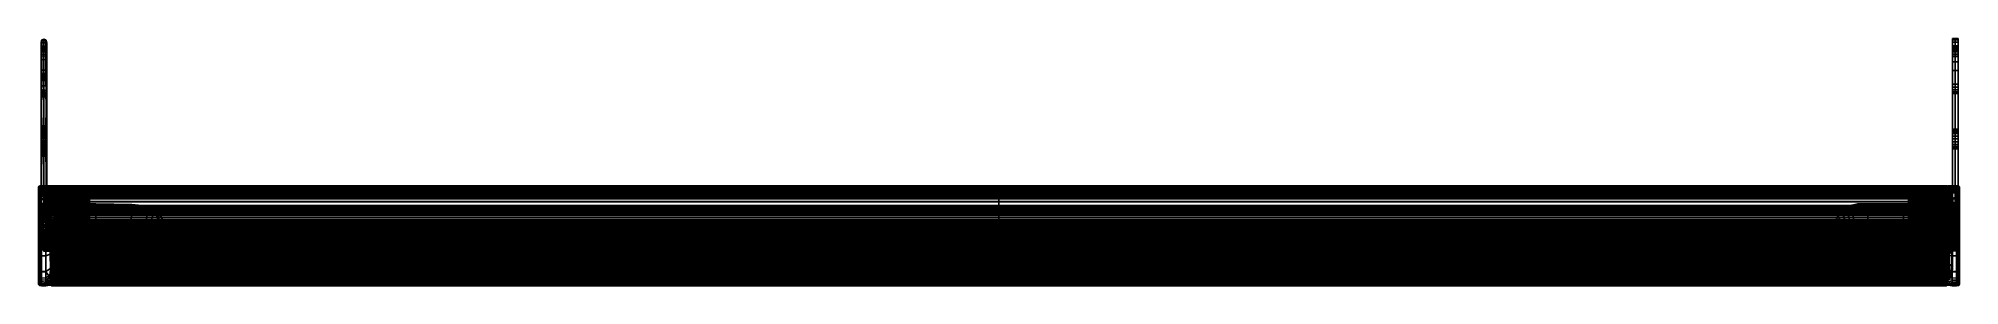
# Model space of a CAD drawing. Extents: x 0 to 405, y 0 to 52.
import ezdxf

# ---------------------------------------------------------------- set-up
doc = ezdxf.new("R2010")
doc.units = 0
doc.layers.add('COTAS', color=5, linetype='CONTINUOUS')

msp = doc.modelspace()

# ---------------------------------------------------------------- linework, layer by layer
at = {"layer": 'COTAS', "extrusion": (1, -2e-16, 0)}
for p, q in [((2.34, 17.66, 14.09), (402.34, 17.66, 14.09)), ((402.34, 15.9, 15.78), (2.34, 15.9, 15.78)), ((402.34, 15.6, 14.57), (2.34, 15.6, 14.57)), ((402.34, 10.63, 16.16), (2.34, 10.63, 16.16)), ((2.34, 2.01, 10.78), (402.34, 2.01, 10.78)), ((402.34, 0.05, 5.87), (2.34, 0.05, 5.87))]:
    msp.add_line(p, q, dxfattribs=at)
for centre, radius, start, end in [((16.39, 13.29, 2.34), 1.5, 32.2256, 122), ((16.39, 13.29, 402.34), 1.5, 32.2256, 122), ((12.37, 3.79, 402.34), 12.5, 73.6006, 98.0296), ((12.37, 3.79, 2.34), 12.5, 145.9704, 170.3994), ((12.37, 3.79, 402.34), 12.5, 145.9704, 170.3994)]:
    msp.add_arc(centre, radius, start, end, dxfattribs=at)
at = {"layer": 'COTAS', "extrusion": (-1, 2e-16, 0)}
msp.add_arc((-12.37, 3.79, -2.34), 12.5, 81.9704, 106.3994, dxfattribs=at)
at = {"layer": 'COTAS'}
for points in [[(0.24, 51.9, 8.21), (0.29, 51.73, 7.03), (0.14, 51.13, 7.23), (0.14, 51.23, 7.92)], [(0.24, 51.9, 8.21), (0.14, 51.23, 7.92), (0.14, 51.06, 8.21), (0.14, 51.23, 8.49)], [(0.24, 51.9, 8.21), (0.14, 51.23, 8.49), (0.14, 51.13, 9.18), (0.29, 51.73, 9.39)], [(0.29, 51.28, 5.94), (0.14, 50.79, 6.41), (0.14, 51.13, 7.23), (0.29, 51.73, 7.03)], [(0.29, 51.28, 10.47), (0.29, 51.73, 9.39), (0.14, 51.13, 9.18), (0.14, 50.79, 10)], [(0.29, 51.28, 5.94), (0.29, 50.57, 5.02), (0.14, 50.24, 5.7), (0.14, 50.79, 6.41)], [(0.29, 51.28, 10.47), (0.14, 50.79, 10), (0.14, 50.24, 10.71), (0.29, 50.57, 11.39)], [(0.29, 50.63, 7.94), (0.14, 51.23, 7.92), (0.14, 51.13, 7.23), (0.29, 50.53, 7.44)], [(0.29, 50.63, 7.94), (0.29, 50.61, 8.21), (0.14, 51.06, 8.21), (0.14, 51.23, 7.92)], [(0.29, 50.63, 8.47), (0.14, 51.23, 8.49), (0.14, 51.06, 8.21), (0.29, 50.61, 8.21)], [(0.29, 50.63, 8.47), (0.29, 50.53, 8.97), (0.14, 51.13, 9.18), (0.14, 51.23, 8.49)], [(0.29, 50.29, 6.87), (0.29, 50.53, 7.44), (0.14, 51.13, 7.23), (0.14, 50.79, 6.41)], [(0.29, 50.29, 9.54), (0.14, 50.79, 10), (0.14, 51.13, 9.18), (0.29, 50.53, 8.97)], [(0.29, 50.29, 6.87), (0.14, 50.79, 6.41), (0.14, 50.24, 5.7), (0.29, 49.92, 6.39)], [(0.29, 50.29, 9.54), (0.29, 49.92, 10.03), (0.14, 50.24, 10.71), (0.14, 50.79, 10)], [(0.29, 49.64, 4.31), (0.14, 49.54, 5.16), (0.14, 50.24, 5.7), (0.29, 50.57, 5.02)], [(0.29, 49.64, 12.11), (0.29, 50.57, 11.39), (0.14, 50.24, 10.71), (0.14, 49.54, 11.25)], [(0.29, 49.43, 6.01), (0.29, 49.92, 6.39), (0.14, 50.24, 5.7), (0.14, 49.54, 5.16)], [(0.29, 49.43, 10.4), (0.14, 49.54, 11.25), (0.14, 50.24, 10.71), (0.29, 49.92, 10.03)], [(0.29, 49.64, 4.31), (0.29, 48.56, 3.86), (0.14, 48.71, 4.82), (0.14, 49.54, 5.16)], [(0.29, 49.64, 12.11), (0.14, 49.54, 11.25), (0.14, 48.71, 11.59), (0.29, 48.56, 12.55)], [(0.29, 49.43, 6.01), (0.14, 49.54, 5.16), (0.14, 48.71, 4.82), (0.29, 48.86, 5.78)], [(0.29, 49.43, 10.4), (0.29, 48.86, 10.64), (0.14, 48.71, 11.59), (0.14, 49.54, 11.25)], [(0.29, 47.74, 5.68), (0.29, 48.86, 5.78), (0.14, 48.71, 4.82), (0.14, 47.61, 4.76)], [(0.29, 47.74, 10.73), (0.14, 47.61, 11.66), (0.14, 48.71, 11.59), (0.29, 48.86, 10.64)], [(0.19, 45.39, 3.63), (0.14, 47.61, 4.76), (0.14, 48.71, 4.82), (0.29, 48.56, 3.86)], [(0.18, 45.24, 12.81), (0.29, 48.56, 12.55), (0.14, 48.71, 11.59), (0.14, 47.61, 11.66)], [(0.24, 51.9, 8.21), (0.29, 51.73, 9.39), (0.74, 51.93, 9.46), (0.74, 52.1, 8.21)], [(0.24, 51.9, 8.21), (0.74, 52.1, 8.21), (0.74, 51.93, 6.96), (0.29, 51.73, 7.03)], [(0.29, 51.28, 10.47), (0.74, 51.45, 10.62), (0.74, 51.93, 9.46), (0.29, 51.73, 9.39)], [(0.29, 51.28, 5.94), (0.29, 51.73, 7.03), (0.74, 51.93, 6.96), (0.74, 51.45, 5.79)], [(0.29, 51.28, 10.47), (0.29, 50.57, 11.39), (0.74, 50.68, 11.62), (0.74, 51.45, 10.62)], [(0.29, 51.28, 5.94), (0.74, 51.45, 5.79), (0.74, 50.68, 4.79), (0.29, 50.57, 5.02)], [(0.29, 49.64, 12.11), (0.74, 49.68, 12.39), (0.74, 50.68, 11.62), (0.29, 50.57, 11.39)], [(0.29, 49.64, 4.31), (0.29, 50.57, 5.02), (0.74, 50.68, 4.79), (0.74, 49.68, 4.02)], [(0.29, 50.63, 8.47), (0.74, 50.43, 8.47), (0.74, 50.33, 8.9), (0.29, 50.53, 8.97)], [(0.29, 50.63, 7.94), (0.29, 50.53, 7.44), (0.74, 50.33, 7.51), (0.74, 50.43, 7.95)], [(0.29, 50.63, 8.47), (0.29, 50.61, 8.21), (0.74, 50.46, 8.21), (0.74, 50.43, 8.47)], [(0.29, 50.63, 7.94), (0.74, 50.43, 7.95), (0.74, 50.46, 8.21), (0.29, 50.61, 8.21)], [(0.29, 50.29, 9.54), (0.29, 50.53, 8.97), (0.74, 50.33, 8.9), (0.74, 50.13, 9.38)], [(0.29, 50.29, 6.87), (0.74, 50.13, 7.03), (0.74, 50.33, 7.51), (0.29, 50.53, 7.44)], [(0.29, 50.29, 9.54), (0.74, 50.13, 9.38), (0.74, 49.81, 9.8), (0.29, 49.92, 10.03)], [(0.29, 50.29, 6.87), (0.29, 49.92, 6.39), (0.74, 49.81, 6.61), (0.74, 50.13, 7.03)], [(0.29, 49.43, 10.4), (0.29, 49.92, 10.03), (0.74, 49.81, 9.8), (0.74, 49.39, 10.12)], [(0.29, 49.43, 6.01), (0.74, 49.39, 6.29), (0.74, 49.81, 6.61), (0.29, 49.92, 6.39)], [(0.29, 49.64, 12.11), (0.29, 48.56, 12.55), (0.74, 48.51, 12.87), (0.74, 49.68, 12.39)], [(0.29, 49.64, 4.31), (0.74, 49.68, 4.02), (0.74, 48.51, 3.54), (0.29, 48.56, 3.86)], [(0.29, 49.43, 10.4), (0.74, 49.39, 10.12), (0.74, 48.91, 10.32), (0.29, 48.86, 10.64)], [(0.29, 49.43, 6.01), (0.29, 48.86, 5.78), (0.74, 48.91, 6.1), (0.74, 49.39, 6.29)], [(0.29, 47.74, 10.73), (0.29, 48.86, 10.64), (0.74, 48.91, 10.32), (0.74, 47.79, 10.42)], [(0.29, 47.74, 5.68), (0.74, 47.79, 5.99), (0.74, 48.91, 6.1), (0.29, 48.86, 5.78)], [(1.25, 51.9, 8.21), (0.74, 52.1, 8.21), (0.74, 51.93, 9.46), (1.19, 51.73, 9.39)], [(1.25, 51.9, 8.21), (1.19, 51.73, 7.03), (0.74, 51.93, 6.96), (0.74, 52.1, 8.21)], [(1.19, 51.28, 10.47), (1.19, 51.73, 9.39), (0.74, 51.93, 9.46), (0.74, 51.45, 10.62)], [(1.19, 51.28, 5.94), (0.74, 51.45, 5.79), (0.74, 51.93, 6.96), (1.19, 51.73, 7.03)], [(1.19, 51.28, 10.47), (0.74, 51.45, 10.62), (0.74, 50.68, 11.62), (1.19, 50.57, 11.39)], [(1.19, 51.28, 5.94), (1.19, 50.57, 5.02), (0.74, 50.68, 4.79), (0.74, 51.45, 5.79)], [(1.19, 49.64, 12.11), (1.19, 50.57, 11.39), (0.74, 50.68, 11.62), (0.74, 49.68, 12.39)], [(1.19, 49.64, 4.31), (0.74, 49.68, 4.02), (0.74, 50.68, 4.79), (1.19, 50.57, 5.02)], [(1.19, 50.63, 8.47), (1.19, 50.53, 8.97), (0.74, 50.33, 8.9), (0.74, 50.43, 8.47)], [(1.19, 50.63, 7.94), (0.74, 50.43, 7.95), (0.74, 50.33, 7.51), (1.19, 50.53, 7.44)], [(1.19, 50.63, 8.47), (0.74, 50.43, 8.47), (0.74, 50.46, 8.21), (1.19, 50.61, 8.21)], [(1.19, 50.63, 7.94), (1.19, 50.61, 8.21), (0.74, 50.46, 8.21), (0.74, 50.43, 7.95)], [(1.19, 50.29, 9.54), (0.74, 50.13, 9.38), (0.74, 50.33, 8.9), (1.19, 50.53, 8.97)], [(1.19, 50.29, 6.87), (1.19, 50.53, 7.44), (0.74, 50.33, 7.51), (0.74, 50.13, 7.03)], [(1.19, 50.29, 9.54), (1.19, 49.92, 10.03), (0.74, 49.81, 9.8), (0.74, 50.13, 9.38)], [(1.19, 50.29, 6.87), (0.74, 50.13, 7.03), (0.74, 49.81, 6.61), (1.19, 49.92, 6.39)], [(1.19, 49.43, 10.4), (0.74, 49.39, 10.12), (0.74, 49.81, 9.8), (1.19, 49.92, 10.03)], [(1.19, 49.43, 6.01), (1.19, 49.92, 6.39), (0.74, 49.81, 6.61), (0.74, 49.39, 6.29)], [(1.19, 49.64, 12.11), (0.74, 49.68, 12.39), (0.74, 48.51, 12.87), (1.19, 48.56, 12.55)], [(1.19, 49.64, 4.31), (1.19, 48.56, 3.86), (0.74, 48.51, 3.54), (0.74, 49.68, 4.02)], [(1.19, 49.43, 10.4), (1.19, 48.86, 10.64), (0.74, 48.91, 10.32), (0.74, 49.39, 10.12)], [(1.19, 49.43, 6.01), (0.74, 49.39, 6.29), (0.74, 48.91, 6.1), (1.19, 48.86, 5.78)], [(1.19, 47.74, 10.73), (0.74, 47.79, 10.42), (0.74, 48.91, 10.32), (1.19, 48.86, 10.64)], [(1.19, 47.74, 5.68), (1.19, 48.86, 5.78), (0.74, 48.91, 6.1), (0.74, 47.79, 5.99)], [(1.25, 51.9, 8.21), (1.19, 51.73, 9.39), (1.34, 51.13, 9.18), (1.34, 51.23, 8.49)], [(1.25, 51.9, 8.21), (1.34, 51.23, 7.92), (1.34, 51.13, 7.23), (1.19, 51.73, 7.03)], [(1.19, 51.28, 10.47), (1.34, 50.79, 10), (1.34, 51.13, 9.18), (1.19, 51.73, 9.39)], [(1.19, 51.28, 5.94), (1.19, 51.73, 7.03), (1.34, 51.13, 7.23), (1.34, 50.79, 6.41)], [(1.19, 51.28, 10.47), (1.19, 50.57, 11.39), (1.34, 50.24, 10.71), (1.34, 50.79, 10)], [(1.19, 51.28, 5.94), (1.34, 50.79, 6.41), (1.34, 50.24, 5.7), (1.19, 50.57, 5.02)], [(1.19, 50.63, 8.47), (1.34, 51.23, 8.49), (1.34, 51.13, 9.18), (1.19, 50.53, 8.97)], [(1.19, 50.63, 8.47), (1.19, 50.61, 8.21), (1.34, 51.06, 8.21), (1.34, 51.23, 8.49)], [(1.19, 50.63, 7.94), (1.34, 51.23, 7.92), (1.34, 51.06, 8.21), (1.19, 50.61, 8.21)], [(1.19, 50.63, 7.94), (1.19, 50.53, 7.44), (1.34, 51.13, 7.23), (1.34, 51.23, 7.92)], [(1.19, 50.29, 9.54), (1.19, 50.53, 8.97), (1.34, 51.13, 9.18), (1.34, 50.79, 10)], [(1.19, 50.29, 6.87), (1.34, 50.79, 6.41), (1.34, 51.13, 7.23), (1.19, 50.53, 7.44)], [(1.19, 50.29, 9.54), (1.34, 50.79, 10), (1.34, 50.24, 10.71), (1.19, 49.92, 10.03)], [(1.19, 50.29, 6.87), (1.19, 49.92, 6.39), (1.34, 50.24, 5.7), (1.34, 50.79, 6.41)], [(1.19, 49.64, 12.11), (1.34, 49.54, 11.25), (1.34, 50.24, 10.71), (1.19, 50.57, 11.39)], [(1.19, 49.64, 4.31), (1.19, 50.57, 5.02), (1.34, 50.24, 5.7), (1.34, 49.54, 5.16)], [(1.19, 49.43, 10.4), (1.19, 49.92, 10.03), (1.34, 50.24, 10.71), (1.34, 49.54, 11.25)], [(1.19, 49.43, 6.01), (1.34, 49.54, 5.16), (1.34, 50.24, 5.7), (1.19, 49.92, 6.39)], [(1.19, 49.64, 12.11), (1.19, 48.56, 12.55), (1.34, 48.71, 11.59), (1.34, 49.54, 11.25)], [(1.19, 49.64, 4.31), (1.34, 49.54, 5.16), (1.34, 48.71, 4.82), (1.19, 48.56, 3.86)], [(1.19, 49.43, 10.4), (1.34, 49.54, 11.25), (1.34, 48.71, 11.59), (1.19, 48.86, 10.64)], [(1.19, 49.43, 6.01), (1.19, 48.86, 5.78), (1.34, 48.71, 4.82), (1.34, 49.54, 5.16)], [(1.19, 47.74, 10.73), (1.19, 48.86, 10.64), (1.34, 48.71, 11.59), (1.34, 47.61, 11.66)], [(1.19, 47.74, 5.68), (1.34, 47.61, 4.76), (1.34, 48.71, 4.82), (1.19, 48.86, 5.78)], [(1.31, 45.24, 12.81), (1.34, 47.61, 11.66), (1.34, 48.71, 11.59), (1.19, 48.56, 12.55)], [(1.29, 45.39, 3.63), (1.19, 48.56, 3.86), (1.34, 48.71, 4.82), (1.34, 47.61, 4.76)], [(1.25, 51.9, 8.21), (1.34, 51.23, 8.49), (1.34, 51.06, 8.21), (1.34, 51.23, 7.92)], [(403.59, 52.28, 8.17), (404.19, 52.28, 8.17), (404.19, 51.95, 6.92), (403.59, 51.95, 6.92)], [(403.59, 52.28, 8.17), (403.59, 51.95, 9.42), (404.19, 51.95, 9.42), (404.19, 52.28, 8.17)], [(403.59, 52.12, 8.17), (403.59, 51.27, 8.17), (403.59, 51.15, 9.05), (403.59, 51.95, 9.42)], [(403.59, 52.12, 8.17), (403.59, 51.95, 6.92), (403.59, 51.15, 7.29), (403.59, 51.27, 8.17)], [(403.59, 52.12, 8.17), (403.59, 51.27, 8.17), (403.59, 51.15, 9.05), (403.59, 51.95, 9.42)], [(403.59, 52.12, 8.17), (403.59, 51.95, 6.92), (403.59, 51.15, 7.29), (403.59, 51.27, 8.17)], [(403.59, 51.47, 10.59), (403.59, 51.95, 9.42), (403.59, 51.15, 9.05), (403.59, 50.81, 9.88)], [(403.59, 51.47, 5.75), (403.59, 50.81, 6.46), (403.59, 51.15, 7.29), (403.59, 51.95, 6.92)], [(403.59, 51.47, 10.59), (403.59, 51.95, 9.42), (403.59, 51.15, 9.05), (403.59, 50.81, 9.88)], [(403.59, 51.47, 5.75), (403.59, 50.81, 6.46), (403.59, 51.15, 7.29), (403.59, 51.95, 6.92)], [(403.59, 51.47, 5.75), (403.59, 51.95, 6.92), (404.19, 51.95, 6.92), (404.19, 51.47, 5.75)], [(403.59, 51.47, 10.59), (404.19, 51.47, 10.59), (404.19, 51.95, 9.42), (403.59, 51.95, 9.42)], [(403.59, 51.47, 10.59), (403.59, 50.81, 9.88), (403.59, 50.26, 10.59), (403.59, 50.7, 11.58)], [(403.59, 51.47, 5.75), (403.59, 50.7, 4.75), (403.59, 50.26, 5.75), (403.59, 50.81, 6.46)], [(403.59, 51.47, 10.59), (403.59, 50.81, 9.88), (403.59, 50.26, 10.59), (403.59, 50.7, 11.58)], [(403.59, 51.47, 5.75), (403.59, 50.7, 4.75), (403.59, 50.26, 5.75), (403.59, 50.81, 6.46)], [(403.59, 51.47, 5.75), (404.19, 51.47, 5.75), (404.19, 50.7, 4.75), (403.59, 50.7, 4.75)], [(403.59, 51.47, 10.59), (403.59, 50.7, 11.58), (404.19, 50.7, 11.58), (404.19, 51.47, 10.59)], [(403.59, 50.41, 8.17), (403.59, 50.35, 8.69), (403.59, 51.15, 9.05), (403.59, 51.27, 8.17)], [(403.59, 50.41, 8.17), (403.59, 51.27, 8.17), (403.59, 51.15, 7.29), (403.59, 50.35, 7.65)], [(403.59, 50.41, 8.17), (403.59, 50.35, 8.69), (403.59, 51.15, 9.05), (403.59, 51.27, 8.17)], [(403.59, 50.41, 8.17), (403.59, 51.27, 8.17), (403.59, 51.15, 7.29), (403.59, 50.35, 7.65)], [(403.59, 50.15, 9.17), (403.59, 50.81, 9.88), (403.59, 51.15, 9.05), (403.59, 50.35, 8.69)], [(403.59, 50.15, 7.17), (403.59, 50.35, 7.65), (403.59, 51.15, 7.29), (403.59, 50.81, 6.46)], [(403.59, 50.15, 9.17), (403.59, 50.81, 9.88), (403.59, 51.15, 9.05), (403.59, 50.35, 8.69)], [(403.59, 50.15, 7.17), (403.59, 50.35, 7.65), (403.59, 51.15, 7.29), (403.59, 50.81, 6.46)], [(403.59, 50.15, 9.17), (403.59, 49.83, 9.59), (403.59, 50.26, 10.59), (403.59, 50.81, 9.88)], [(403.59, 50.15, 7.17), (403.59, 50.81, 6.46), (403.59, 50.26, 5.75), (403.59, 49.83, 6.75)], [(403.59, 50.15, 9.17), (403.59, 49.83, 9.59), (403.59, 50.26, 10.59), (403.59, 50.81, 9.88)], [(403.59, 50.15, 7.17), (403.59, 50.81, 6.46), (403.59, 50.26, 5.75), (403.59, 49.83, 6.75)], [(403.59, 49.7, 12.35), (403.59, 50.7, 11.58), (403.59, 50.26, 10.59), (403.59, 49.56, 11.13)], [(403.59, 49.7, 3.98), (403.59, 49.56, 5.21), (403.59, 50.26, 5.75), (403.59, 50.7, 4.75)], [(403.59, 49.7, 12.35), (403.59, 50.7, 11.58), (403.59, 50.26, 10.59), (403.59, 49.56, 11.13)], [(403.59, 49.7, 3.98), (403.59, 49.56, 5.21), (403.59, 50.26, 5.75), (403.59, 50.7, 4.75)], [(403.59, 49.7, 3.98), (403.59, 50.7, 4.75), (404.19, 50.7, 4.75), (404.19, 49.7, 3.98)], [(403.59, 49.7, 12.35), (404.19, 49.7, 12.35), (404.19, 50.7, 11.58), (403.59, 50.7, 11.58)], [(403.59, 50.48, 8.17), (403.59, 50.35, 7.65), (404.19, 50.35, 7.65), (404.19, 50.48, 8.17)], [(403.59, 50.48, 8.17), (404.19, 50.48, 8.17), (404.19, 50.35, 8.69), (403.59, 50.35, 8.69)], [(403.59, 50.15, 7.17), (404.19, 50.15, 7.17), (404.19, 50.35, 7.65), (403.59, 50.35, 7.65)], [(403.59, 50.15, 9.17), (403.59, 50.35, 8.69), (404.19, 50.35, 8.69), (404.19, 50.15, 9.17)], [(403.59, 49.41, 9.91), (403.59, 49.56, 11.13), (403.59, 50.26, 10.59), (403.59, 49.83, 9.59)], [(403.59, 49.41, 6.43), (403.59, 49.83, 6.75), (403.59, 50.26, 5.75), (403.59, 49.56, 5.21)], [(403.59, 49.41, 9.91), (403.59, 49.56, 11.13), (403.59, 50.26, 10.59), (403.59, 49.83, 9.59)], [(403.59, 49.41, 6.43), (403.59, 49.83, 6.75), (403.59, 50.26, 5.75), (403.59, 49.56, 5.21)], [(403.59, 50.15, 7.17), (403.59, 49.83, 6.75), (404.19, 49.83, 6.75), (404.19, 50.15, 7.17)], [(403.59, 50.15, 9.17), (404.19, 50.15, 9.17), (404.19, 49.83, 9.59), (403.59, 49.83, 9.59)], [(403.59, 49.41, 6.43), (404.19, 49.41, 6.43), (404.19, 49.83, 6.75), (403.59, 49.83, 6.75)], [(403.59, 49.41, 9.91), (403.59, 49.83, 9.59), (404.19, 49.83, 9.59), (404.19, 49.41, 9.91)], [(403.59, 49.7, 12.35), (403.59, 49.56, 11.13), (403.59, 48.73, 11.47), (403.59, 48.53, 12.83)], [(403.59, 49.7, 3.98), (403.59, 48.53, 3.5), (403.59, 48.73, 4.87), (403.59, 49.56, 5.21)], [(403.59, 49.7, 12.35), (403.59, 49.56, 11.13), (403.59, 48.73, 11.47), (403.59, 48.53, 12.83)], [(403.59, 49.7, 3.98), (403.59, 48.53, 3.5), (403.59, 48.73, 4.87), (403.59, 49.56, 5.21)], [(403.59, 49.7, 3.98), (404.19, 49.7, 3.98), (404.19, 48.53, 3.5), (403.59, 48.53, 3.5)], [(403.59, 49.7, 12.35), (403.59, 48.53, 12.83), (404.19, 48.53, 12.83), (404.19, 49.7, 12.35)], [(403.59, 49.41, 9.91), (403.59, 48.93, 10.11), (403.59, 48.73, 11.47), (403.59, 49.56, 11.13)], [(403.59, 49.41, 6.43), (403.59, 49.56, 5.21), (403.59, 48.73, 4.87), (403.59, 48.93, 6.23)], [(403.59, 49.41, 9.91), (403.59, 48.93, 10.11), (403.59, 48.73, 11.47), (403.59, 49.56, 11.13)], [(403.59, 49.41, 6.43), (403.59, 49.56, 5.21), (403.59, 48.73, 4.87), (403.59, 48.93, 6.23)], [(403.59, 49.41, 6.43), (403.59, 48.93, 6.23), (404.19, 48.93, 6.23), (404.19, 49.41, 6.43)], [(403.59, 49.41, 9.91), (404.19, 49.41, 9.91), (404.19, 48.93, 10.11), (403.59, 48.93, 10.11)], [(403.59, 47.81, 10.21), (403.59, 47.63, 11.53), (403.59, 48.73, 11.47), (403.59, 48.93, 10.11)], [(403.59, 47.81, 6.13), (403.59, 48.93, 6.23), (403.59, 48.73, 4.87), (403.59, 47.63, 4.81)], [(403.59, 47.81, 10.21), (403.59, 47.63, 11.53), (403.59, 48.73, 11.47), (403.59, 48.93, 10.11)], [(403.59, 47.81, 6.13), (403.59, 48.93, 6.23), (403.59, 48.73, 4.87), (403.59, 47.63, 4.81)], [(403.59, 48.41, 6.09), (404.19, 48.41, 6.09), (404.19, 48.93, 6.23), (403.59, 48.93, 6.23)], [(403.59, 48.41, 10.24), (403.59, 48.93, 10.11), (404.19, 48.93, 10.11), (404.19, 48.41, 10.24)], [(403.59, 43.22, 13.09), (403.59, 48.53, 12.83), (403.59, 48.73, 11.47), (403.59, 47.63, 11.53)], [(403.59, 43.85, 3.25), (403.59, 47.63, 4.81), (403.59, 48.73, 4.87), (403.59, 48.53, 3.5)], [(403.59, 43.22, 13.09), (403.59, 48.53, 12.83), (403.59, 48.73, 11.47), (403.59, 47.63, 11.53)], [(403.59, 43.85, 3.25), (403.59, 47.63, 4.81), (403.59, 48.73, 4.87), (403.59, 48.53, 3.5)], [(404.79, 52.28, 8.17), (404.79, 51.95, 6.92), (404.19, 51.95, 6.92), (404.19, 52.28, 8.17)], [(404.79, 52.28, 8.17), (404.19, 52.28, 8.17), (404.19, 51.95, 9.42), (404.79, 51.95, 9.42)], [(404.79, 51.47, 5.75), (404.19, 51.47, 5.75), (404.19, 51.95, 6.92), (404.79, 51.95, 6.92)], [(404.79, 51.47, 10.59), (404.79, 51.95, 9.42), (404.19, 51.95, 9.42), (404.19, 51.47, 10.59)], [(404.79, 51.47, 5.75), (404.79, 50.7, 4.75), (404.19, 50.7, 4.75), (404.19, 51.47, 5.75)], [(404.79, 51.47, 10.59), (404.19, 51.47, 10.59), (404.19, 50.7, 11.58), (404.79, 50.7, 11.58)], [(404.79, 49.7, 3.98), (404.19, 49.7, 3.98), (404.19, 50.7, 4.75), (404.79, 50.7, 4.75)], [(404.79, 49.7, 12.35), (404.79, 50.7, 11.58), (404.19, 50.7, 11.58), (404.19, 49.7, 12.35)], [(404.79, 50.48, 8.17), (404.19, 50.48, 8.17), (404.19, 50.35, 7.65), (404.79, 50.35, 7.65)], [(404.79, 50.48, 8.17), (404.79, 50.35, 8.69), (404.19, 50.35, 8.69), (404.19, 50.48, 8.17)], [(404.79, 50.15, 7.17), (404.79, 50.35, 7.65), (404.19, 50.35, 7.65), (404.19, 50.15, 7.17)], [(404.79, 50.15, 9.17), (404.19, 50.15, 9.17), (404.19, 50.35, 8.69), (404.79, 50.35, 8.69)], [(404.79, 50.15, 7.17), (404.19, 50.15, 7.17), (404.19, 49.83, 6.75), (404.79, 49.83, 6.75)], [(404.79, 50.15, 9.17), (404.79, 49.83, 9.59), (404.19, 49.83, 9.59), (404.19, 50.15, 9.17)], [(404.79, 49.41, 6.43), (404.79, 49.83, 6.75), (404.19, 49.83, 6.75), (404.19, 49.41, 6.43)], [(404.79, 49.41, 9.91), (404.19, 49.41, 9.91), (404.19, 49.83, 9.59), (404.79, 49.83, 9.59)], [(404.79, 49.7, 3.98), (404.79, 48.53, 3.5), (404.19, 48.53, 3.5), (404.19, 49.7, 3.98)], [(404.79, 49.7, 12.35), (404.19, 49.7, 12.35), (404.19, 48.53, 12.83), (404.79, 48.53, 12.83)], [(404.79, 49.41, 6.43), (404.19, 49.41, 6.43), (404.19, 48.93, 6.23), (404.79, 48.93, 6.23)], [(404.79, 49.41, 9.91), (404.79, 48.93, 10.11), (404.19, 48.93, 10.11), (404.19, 49.41, 9.91)], [(404.79, 48.41, 6.09), (404.79, 48.93, 6.23), (404.19, 48.93, 6.23), (404.19, 48.41, 6.09)], [(404.79, 48.41, 10.24), (404.19, 48.41, 10.24), (404.19, 48.93, 10.11), (404.79, 48.93, 10.11)], [(404.79, 52.12, 8.17), (404.79, 51.27, 8.17), (404.79, 51.15, 7.29), (404.79, 51.95, 6.92)], [(404.79, 52.12, 8.17), (404.79, 51.95, 9.42), (404.79, 51.15, 9.05), (404.79, 51.27, 8.17)], [(404.79, 52.12, 8.17), (404.79, 51.27, 8.17), (404.79, 51.15, 7.29), (404.79, 51.95, 6.92)], [(404.79, 52.12, 8.17), (404.79, 51.95, 9.42), (404.79, 51.15, 9.05), (404.79, 51.27, 8.17)], [(404.79, 51.47, 5.75), (404.79, 51.95, 6.92), (404.79, 51.15, 7.29), (404.79, 50.81, 6.46)], [(404.79, 51.47, 10.59), (404.79, 50.81, 9.88), (404.79, 51.15, 9.05), (404.79, 51.95, 9.42)], [(404.79, 51.47, 5.75), (404.79, 51.95, 6.92), (404.79, 51.15, 7.29), (404.79, 50.81, 6.46)], [(404.79, 51.47, 10.59), (404.79, 50.81, 9.88), (404.79, 51.15, 9.05), (404.79, 51.95, 9.42)], [(404.79, 51.47, 5.75), (404.79, 50.81, 6.46), (404.79, 50.26, 5.75), (404.79, 50.7, 4.75)], [(404.79, 51.47, 10.59), (404.79, 50.7, 11.58), (404.79, 50.26, 10.59), (404.79, 50.81, 9.88)], [(404.79, 51.47, 5.75), (404.79, 50.81, 6.46), (404.79, 50.26, 5.75), (404.79, 50.7, 4.75)], [(404.79, 51.47, 10.59), (404.79, 50.7, 11.58), (404.79, 50.26, 10.59), (404.79, 50.81, 9.88)], [(404.79, 50.41, 8.17), (404.79, 50.35, 7.65), (404.79, 51.15, 7.29), (404.79, 51.27, 8.17)], [(404.79, 50.41, 8.17), (404.79, 51.27, 8.17), (404.79, 51.15, 9.05), (404.79, 50.35, 8.69)], [(404.79, 50.41, 8.17), (404.79, 50.35, 7.65), (404.79, 51.15, 7.29), (404.79, 51.27, 8.17)], [(404.79, 50.41, 8.17), (404.79, 51.27, 8.17), (404.79, 51.15, 9.05), (404.79, 50.35, 8.69)], [(404.79, 50.15, 7.17), (404.79, 50.81, 6.46), (404.79, 51.15, 7.29), (404.79, 50.35, 7.65)], [(404.79, 50.15, 9.17), (404.79, 50.35, 8.69), (404.79, 51.15, 9.05), (404.79, 50.81, 9.88)], [(404.79, 50.15, 7.17), (404.79, 50.81, 6.46), (404.79, 51.15, 7.29), (404.79, 50.35, 7.65)], [(404.79, 50.15, 9.17), (404.79, 50.35, 8.69), (404.79, 51.15, 9.05), (404.79, 50.81, 9.88)], [(404.79, 50.15, 7.17), (404.79, 49.83, 6.75), (404.79, 50.26, 5.75), (404.79, 50.81, 6.46)], [(404.79, 50.15, 9.17), (404.79, 50.81, 9.88), (404.79, 50.26, 10.59), (404.79, 49.83, 9.59)], [(404.79, 50.15, 7.17), (404.79, 49.83, 6.75), (404.79, 50.26, 5.75), (404.79, 50.81, 6.46)], [(404.79, 50.15, 9.17), (404.79, 50.81, 9.88), (404.79, 50.26, 10.59), (404.79, 49.83, 9.59)], [(404.79, 49.7, 3.98), (404.79, 50.7, 4.75), (404.79, 50.26, 5.75), (404.79, 49.56, 5.21)], [(404.79, 49.7, 12.35), (404.79, 49.56, 11.13), (404.79, 50.26, 10.59), (404.79, 50.7, 11.58)], [(404.79, 49.7, 3.98), (404.79, 50.7, 4.75), (404.79, 50.26, 5.75), (404.79, 49.56, 5.21)], [(404.79, 49.7, 12.35), (404.79, 49.56, 11.13), (404.79, 50.26, 10.59), (404.79, 50.7, 11.58)], [(404.79, 49.41, 6.43), (404.79, 49.56, 5.21), (404.79, 50.26, 5.75), (404.79, 49.83, 6.75)], [(404.79, 49.41, 9.91), (404.79, 49.83, 9.59), (404.79, 50.26, 10.59), (404.79, 49.56, 11.13)], [(404.79, 49.41, 6.43), (404.79, 49.56, 5.21), (404.79, 50.26, 5.75), (404.79, 49.83, 6.75)], [(404.79, 49.41, 9.91), (404.79, 49.83, 9.59), (404.79, 50.26, 10.59), (404.79, 49.56, 11.13)], [(404.79, 49.7, 3.98), (404.79, 49.56, 5.21), (404.79, 48.73, 4.87), (404.79, 48.53, 3.5)], [(404.79, 49.7, 12.35), (404.79, 48.53, 12.83), (404.79, 48.73, 11.47), (404.79, 49.56, 11.13)], [(404.79, 49.7, 3.98), (404.79, 49.56, 5.21), (404.79, 48.73, 4.87), (404.79, 48.53, 3.5)], [(404.79, 49.7, 12.35), (404.79, 48.53, 12.83), (404.79, 48.73, 11.47), (404.79, 49.56, 11.13)], [(404.79, 49.41, 6.43), (404.79, 48.93, 6.23), (404.79, 48.73, 4.87), (404.79, 49.56, 5.21)], [(404.79, 49.41, 9.91), (404.79, 49.56, 11.13), (404.79, 48.73, 11.47), (404.79, 48.93, 10.11)], [(404.79, 49.41, 6.43), (404.79, 48.93, 6.23), (404.79, 48.73, 4.87), (404.79, 49.56, 5.21)], [(404.79, 49.41, 9.91), (404.79, 49.56, 11.13), (404.79, 48.73, 11.47), (404.79, 48.93, 10.11)], [(404.79, 47.81, 6.13), (404.79, 47.63, 4.81), (404.79, 48.73, 4.87), (404.79, 48.93, 6.23)], [(404.79, 47.81, 10.21), (404.79, 48.93, 10.11), (404.79, 48.73, 11.47), (404.79, 47.63, 11.53)], [(404.79, 47.81, 6.13), (404.79, 47.63, 4.81), (404.79, 48.73, 4.87), (404.79, 48.93, 6.23)], [(404.79, 47.81, 10.21), (404.79, 48.93, 10.11), (404.79, 48.73, 11.47), (404.79, 47.63, 11.53)], [(404.79, 43.85, 3.25), (404.79, 48.53, 3.5), (404.79, 48.73, 4.87), (404.79, 47.63, 4.81)], [(404.79, 43.22, 13.09), (404.79, 47.63, 11.53), (404.79, 48.73, 11.47), (404.79, 48.53, 12.83)], [(404.79, 43.85, 3.25), (404.79, 48.53, 3.5), (404.79, 48.73, 4.87), (404.79, 47.63, 4.81)], [(404.79, 43.22, 13.09), (404.79, 47.63, 11.53), (404.79, 48.73, 11.47), (404.79, 48.53, 12.83)], [(0.29, 47.74, 5.68), (0.14, 47.61, 4.76), (0.14, 46.06, 5.04), (0.29, 45.61, 5.73)], [(0.29, 47.74, 10.73), (0.29, 45.61, 10.69), (0.14, 46.06, 11.37), (0.14, 47.61, 11.66)], [(0.19, 45.39, 3.63), (0.14, 44.91, 4.83), (0.14, 46.06, 5.04), (0.14, 47.61, 4.76)], [(0.18, 45.24, 12.81), (0.14, 47.61, 11.66), (0.14, 46.06, 11.37), (0.14, 44.91, 11.58)], [(0.29, 43.58, 5.7), (0.29, 45.61, 5.73), (0.14, 46.06, 5.04), (0.14, 44.91, 4.83)], [(0.29, 43.58, 10.71), (0.14, 44.91, 11.58), (0.14, 46.06, 11.37), (0.29, 45.61, 10.69)], [(0.19, 45.39, 3.63), (0.14, 37.78, 4.65), (0.14, 40.14, 5.17), (0.14, 43.17, 4.94)], [(0.19, 45.39, 3.63), (0.29, 32.21, 3.44), (0.14, 32.06, 4.16), (0.14, 37.78, 4.65)], [(0.19, 45.39, 3.63), (0.14, 43.17, 4.94), (0.14, 43.77, 5.13), (0.14, 44.91, 4.83)], [(0.18, 45.24, 12.81), (0.14, 43.17, 11.48), (0.14, 40.14, 11.24), (0.14, 38.87, 11.52)], [(0.18, 45.24, 12.81), (0.14, 44.91, 11.58), (0.14, 43.77, 11.28), (0.14, 43.17, 11.48)], [(0.18, 45.24, 12.81), (0.14, 35.97, 11.78), (0.14, 29.93, 12.25), (0.29, 29.81, 12.97)], [(0.18, 45.24, 12.81), (0.14, 38.87, 11.52), (0.14, 36.4, 11.3), (0.14, 35.97, 11.78)], [(0.29, 43.58, 10.71), (0.29, 42.46, 10.56), (0.14, 43.77, 11.28), (0.14, 44.91, 11.58)], [(0.29, 43.58, 5.7), (0.14, 44.91, 4.83), (0.14, 43.77, 5.13), (0.29, 42.46, 5.85)], [(0.18, 45.24, 12.81), (0.74, 43.2, 13.12), (0.74, 48.51, 12.87), (0.29, 48.56, 12.55)], [(0.18, 45.24, 12.81), (0.29, 29.81, 12.97), (0.74, 29.76, 13.21), (0.74, 43.2, 13.12)], [(0.19, 45.39, 3.63), (0.29, 48.56, 3.86), (0.74, 48.51, 3.54), (0.74, 43.83, 3.29)], [(0.19, 45.39, 3.63), (0.74, 43.83, 3.29), (0.74, 32.26, 3.21), (0.29, 32.21, 3.44)], [(0.29, 47.74, 10.73), (0.74, 47.79, 10.42), (0.74, 45.46, 10.46), (0.29, 45.61, 10.69)], [(0.29, 47.74, 5.68), (0.29, 45.61, 5.73), (0.74, 45.46, 5.96), (0.74, 47.79, 5.99)], [(0.29, 43.58, 10.71), (0.29, 45.61, 10.69), (0.74, 45.46, 10.46), (0.74, 43.14, 10.42)], [(0.29, 43.58, 5.7), (0.74, 43.14, 5.99), (0.74, 45.46, 5.96), (0.29, 45.61, 5.73)], [(1.31, 45.24, 12.81), (1.19, 48.56, 12.55), (0.74, 48.51, 12.87), (0.74, 43.2, 13.12)], [(1.29, 45.39, 3.63), (0.74, 43.83, 3.29), (0.74, 48.51, 3.54), (1.19, 48.56, 3.86)], [(1.19, 47.74, 10.73), (1.19, 45.61, 10.69), (0.74, 45.46, 10.46), (0.74, 47.79, 10.42)], [(1.19, 47.74, 5.68), (0.74, 47.79, 5.99), (0.74, 45.46, 5.96), (1.19, 45.61, 5.73)], [(1.19, 43.58, 10.71), (0.74, 43.14, 10.42), (0.74, 45.46, 10.46), (1.19, 45.61, 10.69)], [(1.19, 43.58, 5.7), (1.19, 45.61, 5.73), (0.74, 45.46, 5.96), (0.74, 43.14, 5.99)], [(1.29, 45.39, 3.63), (1.19, 32.21, 3.44), (0.74, 32.26, 3.21), (0.74, 43.83, 3.29)], [(1.31, 45.24, 12.81), (0.74, 43.2, 13.12), (0.74, 29.76, 13.21), (1.19, 29.81, 12.97)], [(1.19, 47.74, 10.73), (1.34, 47.61, 11.66), (1.34, 46.06, 11.37), (1.19, 45.61, 10.69)], [(1.19, 47.74, 5.68), (1.19, 45.61, 5.73), (1.34, 46.06, 5.04), (1.34, 47.61, 4.76)], [(1.19, 43.58, 10.71), (1.19, 45.61, 10.69), (1.34, 46.06, 11.37), (1.34, 44.91, 11.58)], [(1.19, 43.58, 5.7), (1.34, 44.91, 4.83), (1.34, 46.06, 5.04), (1.19, 45.61, 5.73)], [(1.29, 45.39, 3.63), (1.34, 37.78, 4.65), (1.34, 32.06, 4.16), (1.19, 32.21, 3.44)], [(1.31, 45.24, 12.81), (1.19, 29.81, 12.97), (1.34, 29.93, 12.25), (1.34, 35.97, 11.78)], [(1.19, 43.58, 10.71), (1.34, 44.91, 11.58), (1.34, 43.77, 11.28), (1.19, 42.46, 10.56)], [(1.19, 43.58, 5.7), (1.19, 42.46, 5.85), (1.34, 43.77, 5.13), (1.34, 44.91, 4.83)], [(1.29, 45.39, 3.63), (1.34, 47.61, 4.76), (1.34, 46.06, 5.04), (1.34, 44.91, 4.83)], [(1.29, 45.39, 3.63), (1.34, 44.91, 4.83), (1.34, 43.77, 5.13), (1.34, 43.17, 4.94)], [(1.29, 45.39, 3.63), (1.34, 43.17, 4.94), (1.34, 40.14, 5.17), (1.34, 37.78, 4.65)], [(1.31, 45.24, 12.81), (1.34, 44.91, 11.58), (1.34, 46.06, 11.37), (1.34, 47.61, 11.66)], [(1.31, 45.24, 12.81), (1.34, 43.17, 11.48), (1.34, 43.77, 11.28), (1.34, 44.91, 11.58)], [(1.31, 45.24, 12.81), (1.34, 38.87, 11.52), (1.34, 40.14, 11.24), (1.34, 43.17, 11.48)], [(1.31, 45.24, 12.81), (1.34, 35.97, 11.78), (1.34, 36.4, 11.3), (1.34, 38.87, 11.52)], [(403.59, 47.28, 3.17), (403.59, 48.53, 3.5), (404.19, 48.53, 3.5), (404.19, 47.28, 3.17)], [(403.59, 47.28, 13.17), (404.19, 47.28, 13.17), (404.19, 48.53, 12.83), (403.59, 48.53, 12.83)], [(403.59, 48.41, 10.24), (404.19, 48.41, 10.24), (404.19, 45.48, 10.24), (403.59, 45.48, 10.24)], [(403.59, 48.41, 6.09), (403.59, 45.48, 6.09), (404.19, 45.48, 6.09), (404.19, 48.41, 6.09)], [(403.59, 48.41, 6.09), (403.59, 45.48, 6.09), (404.19, 45.48, 6.09), (404.19, 48.41, 6.09)], [(403.59, 48.41, 10.24), (404.19, 48.41, 10.24), (404.19, 45.48, 10.24), (403.59, 45.48, 10.24)], [(403.59, 47.81, 10.21), (403.59, 45.48, 10.24), (403.59, 46.08, 11.22), (403.59, 47.63, 11.53)], [(403.59, 47.81, 6.13), (403.59, 47.63, 4.81), (403.59, 46.08, 5.12), (403.59, 45.48, 6.09)], [(403.59, 47.81, 10.21), (403.59, 45.48, 10.24), (403.59, 46.08, 11.22), (403.59, 47.63, 11.53)], [(403.59, 47.81, 6.13), (403.59, 47.63, 4.81), (403.59, 46.08, 5.12), (403.59, 45.48, 6.09)], [(403.59, 43.22, 13.09), (403.59, 47.63, 11.53), (403.59, 46.08, 11.22), (403.59, 44.91, 11.43)], [(403.59, 43.85, 3.25), (403.59, 44.91, 4.91), (403.59, 46.08, 5.12), (403.59, 47.63, 4.81)], [(403.59, 43.22, 13.09), (403.59, 47.63, 11.53), (403.59, 46.08, 11.22), (403.59, 44.91, 11.43)], [(403.59, 43.85, 3.25), (403.59, 44.91, 4.91), (403.59, 46.08, 5.12), (403.59, 47.63, 4.81)], [(403.59, 47.28, 3.17), (404.19, 47.28, 3.17), (404.19, 32.28, 3.17), (403.59, 32.28, 3.17)], [(403.59, 47.28, 13.17), (403.59, 29.78, 13.17), (404.19, 29.78, 13.17), (404.19, 47.28, 13.17)], [(403.59, 47.28, 13.17), (403.59, 29.78, 13.17), (404.19, 29.78, 13.17), (404.19, 47.28, 13.17)], [(403.59, 47.28, 3.17), (404.19, 47.28, 3.17), (404.19, 32.28, 3.17), (403.59, 32.28, 3.17)], [(403.59, 43.14, 10.2), (403.59, 44.91, 11.43), (403.59, 46.08, 11.22), (403.59, 45.48, 10.24)], [(403.59, 43.14, 6.14), (403.59, 45.48, 6.09), (403.59, 46.08, 5.12), (403.59, 44.91, 4.91)], [(403.59, 43.14, 10.2), (403.59, 44.91, 11.43), (403.59, 46.08, 11.22), (403.59, 45.48, 10.24)], [(403.59, 43.14, 6.14), (403.59, 45.48, 6.09), (403.59, 46.08, 5.12), (403.59, 44.91, 4.91)], [(403.59, 42.56, 10.24), (403.59, 45.48, 10.24), (404.19, 45.48, 10.24), (404.19, 42.56, 10.24)], [(403.59, 42.56, 6.09), (404.19, 42.56, 6.09), (404.19, 45.48, 6.09), (403.59, 45.48, 6.09)], [(403.59, 42.56, 6.09), (404.19, 42.56, 6.09), (404.19, 45.48, 6.09), (403.59, 45.48, 6.09)], [(403.59, 42.56, 10.24), (403.59, 45.48, 10.24), (404.19, 45.48, 10.24), (404.19, 42.56, 10.24)], [(403.59, 43.22, 13.09), (403.59, 44.91, 11.43), (403.59, 43.73, 11.09), (403.59, 43.11, 11.29)], [(403.59, 43.14, 10.2), (403.59, 41.95, 10.05), (403.59, 43.73, 11.09), (403.59, 44.91, 11.43)], [(403.59, 43.14, 6.14), (403.59, 44.91, 4.91), (403.59, 43.73, 5.25), (403.59, 41.95, 6.29)], [(403.59, 43.85, 3.25), (403.59, 43.11, 5.05), (403.59, 43.73, 5.25), (403.59, 44.91, 4.91)], [(403.59, 43.22, 13.09), (403.59, 44.91, 11.43), (403.59, 43.73, 11.09), (403.59, 43.11, 11.29)], [(403.59, 43.14, 10.2), (403.59, 41.95, 10.05), (403.59, 43.73, 11.09), (403.59, 44.91, 11.43)], [(403.59, 43.14, 6.14), (403.59, 44.91, 4.91), (403.59, 43.73, 5.25), (403.59, 41.95, 6.29)], [(403.59, 43.85, 3.25), (403.59, 43.11, 5.05), (403.59, 43.73, 5.25), (403.59, 44.91, 4.91)], [(404.79, 47.28, 3.17), (404.19, 47.28, 3.17), (404.19, 48.53, 3.5), (404.79, 48.53, 3.5)], [(404.79, 47.28, 13.17), (404.79, 48.53, 12.83), (404.19, 48.53, 12.83), (404.19, 47.28, 13.17)], [(404.79, 48.41, 10.24), (404.79, 45.48, 10.24), (404.19, 45.48, 10.24), (404.19, 48.41, 10.24)], [(404.79, 48.41, 6.09), (404.19, 48.41, 6.09), (404.19, 45.48, 6.09), (404.79, 45.48, 6.09)], [(404.79, 48.41, 6.09), (404.19, 48.41, 6.09), (404.19, 45.48, 6.09), (404.79, 45.48, 6.09)], [(404.79, 48.41, 10.24), (404.79, 45.48, 10.24), (404.19, 45.48, 10.24), (404.19, 48.41, 10.24)], [(404.79, 47.28, 3.17), (404.79, 32.28, 3.17), (404.19, 32.28, 3.17), (404.19, 47.28, 3.17)], [(404.79, 47.28, 13.17), (404.19, 47.28, 13.17), (404.19, 29.78, 13.17), (404.79, 29.78, 13.17)], [(404.79, 47.28, 13.17), (404.19, 47.28, 13.17), (404.19, 29.78, 13.17), (404.79, 29.78, 13.17)], [(404.79, 47.28, 3.17), (404.79, 32.28, 3.17), (404.19, 32.28, 3.17), (404.19, 47.28, 3.17)], [(404.79, 42.56, 10.24), (404.19, 42.56, 10.24), (404.19, 45.48, 10.24), (404.79, 45.48, 10.24)], [(404.79, 42.56, 6.09), (404.79, 45.48, 6.09), (404.19, 45.48, 6.09), (404.19, 42.56, 6.09)], [(404.79, 42.56, 6.09), (404.79, 45.48, 6.09), (404.19, 45.48, 6.09), (404.19, 42.56, 6.09)], [(404.79, 42.56, 10.24), (404.19, 42.56, 10.24), (404.19, 45.48, 10.24), (404.79, 45.48, 10.24)], [(404.79, 47.81, 6.13), (404.79, 45.48, 6.09), (404.79, 46.08, 5.12), (404.79, 47.63, 4.81)], [(404.79, 47.81, 10.21), (404.79, 47.63, 11.53), (404.79, 46.08, 11.22), (404.79, 45.48, 10.24)], [(404.79, 47.81, 6.13), (404.79, 45.48, 6.09), (404.79, 46.08, 5.12), (404.79, 47.63, 4.81)], [(404.79, 47.81, 10.21), (404.79, 47.63, 11.53), (404.79, 46.08, 11.22), (404.79, 45.48, 10.24)], [(404.79, 43.85, 3.25), (404.79, 47.63, 4.81), (404.79, 46.08, 5.12), (404.79, 44.91, 4.91)], [(404.79, 43.22, 13.09), (404.79, 44.91, 11.43), (404.79, 46.08, 11.22), (404.79, 47.63, 11.53)], [(404.79, 43.85, 3.25), (404.79, 47.63, 4.81), (404.79, 46.08, 5.12), (404.79, 44.91, 4.91)], [(404.79, 43.22, 13.09), (404.79, 44.91, 11.43), (404.79, 46.08, 11.22), (404.79, 47.63, 11.53)], [(404.79, 43.14, 6.14), (404.79, 44.91, 4.91), (404.79, 46.08, 5.12), (404.79, 45.48, 6.09)], [(404.79, 43.14, 10.2), (404.79, 45.48, 10.24), (404.79, 46.08, 11.22), (404.79, 44.91, 11.43)], [(404.79, 43.14, 6.14), (404.79, 44.91, 4.91), (404.79, 46.08, 5.12), (404.79, 45.48, 6.09)], [(404.79, 43.14, 10.2), (404.79, 45.48, 10.24), (404.79, 46.08, 11.22), (404.79, 44.91, 11.43)], [(404.79, 43.85, 3.25), (404.79, 44.91, 4.91), (404.79, 43.73, 5.25), (404.79, 43.11, 5.05)], [(404.79, 43.14, 6.14), (404.79, 41.95, 6.29), (404.79, 43.73, 5.25), (404.79, 44.91, 4.91)], [(404.79, 43.14, 10.2), (404.79, 44.91, 11.43), (404.79, 43.73, 11.09), (404.79, 41.95, 10.05)], [(404.79, 43.22, 13.09), (404.79, 43.11, 11.29), (404.79, 43.73, 11.09), (404.79, 44.91, 11.43)], [(404.79, 43.85, 3.25), (404.79, 44.91, 4.91), (404.79, 43.73, 5.25), (404.79, 43.11, 5.05)], [(404.79, 43.14, 6.14), (404.79, 41.95, 6.29), (404.79, 43.73, 5.25), (404.79, 44.91, 4.91)], [(404.79, 43.14, 10.2), (404.79, 44.91, 11.43), (404.79, 43.73, 11.09), (404.79, 41.95, 10.05)], [(404.79, 43.22, 13.09), (404.79, 43.11, 11.29), (404.79, 43.73, 11.09), (404.79, 44.91, 11.43)], [(0.21, 40.89, 10.26), (0.14, 43.17, 11.48), (0.14, 43.77, 11.28), (0.29, 42.46, 10.56)], [(0.21, 40.89, 6.15), (0.29, 42.46, 5.85), (0.14, 43.77, 5.13), (0.14, 43.17, 4.94)], [(0.21, 40.89, 10.26), (0.14, 37.15, 10.45), (0.14, 40.14, 11.24), (0.14, 43.17, 11.48)], [(0.21, 40.89, 6.15), (0.14, 43.17, 4.94), (0.14, 40.14, 5.17), (0.14, 37.15, 5.97)], [(0.21, 40.89, 10.26), (0.29, 40.11, 9.68), (0.14, 37.06, 9.33), (0.14, 36.67, 9.76)], [(0.21, 40.89, 6.15), (0.14, 36.67, 6.65), (0.14, 37.06, 7.08), (0.29, 40.11, 6.73)], [(0.21, 40.89, 10.26), (0.14, 36.67, 9.76), (0.14, 35.32, 10.02), (0.14, 37.15, 10.45)], [(0.21, 40.89, 6.15), (0.14, 37.15, 5.97), (0.14, 35.32, 6.39), (0.14, 36.67, 6.65)], [(0.21, 40.89, 10.26), (0.29, 42.46, 10.56), (0.74, 42.02, 10.32), (0.74, 41.54, 10.12)], [(0.21, 40.89, 6.15), (0.74, 41.54, 6.29), (0.74, 42.02, 6.1), (0.29, 42.46, 5.85)], [(0.21, 40.89, 10.26), (0.74, 41.54, 10.12), (0.74, 41.12, 9.8), (0.29, 40.11, 9.68)], [(0.21, 40.89, 6.15), (0.29, 40.11, 6.73), (0.74, 41.12, 6.61), (0.74, 41.54, 6.29)], [(0.29, 43.58, 10.71), (0.74, 43.14, 10.42), (0.74, 42.02, 10.32), (0.29, 42.46, 10.56)], [(0.29, 43.58, 5.7), (0.29, 42.46, 5.85), (0.74, 42.02, 6.1), (0.74, 43.14, 5.99)], [(0.29, 39.92, 9.26), (0.29, 40.11, 9.68), (0.74, 41.12, 9.8), (0.74, 40.8, 9.38)], [(0.29, 39.92, 7.15), (0.74, 40.8, 7.03), (0.74, 41.12, 6.61), (0.29, 40.11, 6.73)], [(0.29, 39.92, 9.26), (0.74, 40.8, 9.38), (0.74, 40.6, 8.9), (0.29, 39.99, 8.84)], [(0.29, 39.92, 7.15), (0.29, 39.99, 7.57), (0.74, 40.6, 7.51), (0.74, 40.8, 7.03)], [(0.29, 39.74, 8.44), (0.29, 39.99, 8.84), (0.74, 40.6, 8.9), (0.74, 40.5, 8.47)], [(0.29, 39.74, 7.97), (0.74, 40.5, 7.95), (0.74, 40.6, 7.51), (0.29, 39.99, 7.57)], [(1.19, 43.58, 10.71), (1.19, 42.46, 10.56), (0.74, 42.02, 10.32), (0.74, 43.14, 10.42)], [(1.19, 43.58, 5.7), (0.74, 43.14, 5.99), (0.74, 42.02, 6.1), (1.19, 42.46, 5.85)], [(1.28, 40.89, 10.26), (0.74, 41.54, 10.12), (0.74, 42.02, 10.32), (1.19, 42.46, 10.56)], [(1.28, 40.89, 6.15), (1.19, 42.46, 5.85), (0.74, 42.02, 6.1), (0.74, 41.54, 6.29)], [(1.28, 40.89, 10.26), (1.19, 40.11, 9.68), (0.74, 41.12, 9.8), (0.74, 41.54, 10.12)], [(1.28, 40.89, 6.15), (0.74, 41.54, 6.29), (0.74, 41.12, 6.61), (1.19, 40.11, 6.73)], [(1.19, 39.92, 9.26), (0.74, 40.8, 9.38), (0.74, 41.12, 9.8), (1.19, 40.11, 9.68)], [(1.19, 39.92, 7.15), (1.19, 40.11, 6.73), (0.74, 41.12, 6.61), (0.74, 40.8, 7.03)], [(1.19, 39.92, 9.26), (1.19, 39.99, 8.84), (0.74, 40.6, 8.9), (0.74, 40.8, 9.38)], [(1.19, 39.92, 7.15), (0.74, 40.8, 7.03), (0.74, 40.6, 7.51), (1.19, 39.99, 7.57)], [(1.19, 39.74, 8.44), (0.74, 40.5, 8.47), (0.74, 40.6, 8.9), (1.19, 39.99, 8.84)], [(1.19, 39.74, 7.97), (1.19, 39.99, 7.57), (0.74, 40.6, 7.51), (0.74, 40.5, 7.95)], [(1.28, 40.89, 10.26), (1.19, 42.46, 10.56), (1.34, 43.77, 11.28), (1.34, 43.17, 11.48)], [(1.28, 40.89, 6.15), (1.34, 43.17, 4.94), (1.34, 43.77, 5.13), (1.19, 42.46, 5.85)], [(1.28, 40.89, 6.15), (1.19, 40.11, 6.73), (1.34, 37.06, 7.08), (1.34, 36.67, 6.65)], [(1.28, 40.89, 10.26), (1.34, 36.67, 9.76), (1.34, 37.06, 9.33), (1.19, 40.11, 9.68)], [(1.28, 40.89, 10.26), (1.34, 43.17, 11.48), (1.34, 40.14, 11.24), (1.34, 37.15, 10.45)], [(1.28, 40.89, 6.15), (1.34, 37.15, 5.97), (1.34, 40.14, 5.17), (1.34, 43.17, 4.94)], [(1.28, 40.89, 6.15), (1.34, 36.67, 6.65), (1.34, 35.32, 6.39), (1.34, 37.15, 5.97)], [(1.28, 40.89, 10.26), (1.34, 37.15, 10.45), (1.34, 35.32, 10.02), (1.34, 36.67, 9.76)], [(403.59, 43.85, 3.25), (403.59, 32.28, 3.17), (403.59, 32.06, 4.18), (403.59, 37.76, 4.71)], [(403.59, 43.85, 3.25), (403.59, 37.76, 4.71), (403.59, 40.08, 5.29), (403.59, 43.11, 5.05)], [(403.59, 43.85, 3.25), (403.59, 32.28, 3.17), (403.59, 32.06, 4.18), (403.59, 37.76, 4.71)], [(403.59, 43.85, 3.25), (403.59, 37.76, 4.71), (403.59, 40.08, 5.29), (403.59, 43.11, 5.05)], [(403.59, 41.4, 9.77), (403.59, 43.11, 11.29), (403.59, 43.73, 11.09), (403.59, 41.95, 10.05)], [(403.59, 41.4, 6.57), (403.59, 41.95, 6.29), (403.59, 43.73, 5.25), (403.59, 43.11, 5.05)], [(403.59, 41.4, 9.77), (403.59, 43.11, 11.29), (403.59, 43.73, 11.09), (403.59, 41.95, 10.05)], [(403.59, 41.4, 6.57), (403.59, 41.95, 6.29), (403.59, 43.73, 5.25), (403.59, 43.11, 5.05)], [(403.59, 43.22, 13.09), (403.59, 36, 11.66), (403.59, 29.97, 12.16), (403.59, 29.78, 13.17)], [(403.59, 43.22, 13.09), (403.59, 43.11, 11.29), (403.59, 40.08, 11.05), (403.59, 38.85, 11.38)], [(403.59, 43.22, 13.09), (403.59, 38.85, 11.38), (403.59, 36.42, 11.15), (403.59, 36, 11.66)], [(403.59, 43.22, 13.09), (403.59, 36, 11.66), (403.59, 29.97, 12.16), (403.59, 29.78, 13.17)], [(403.59, 43.22, 13.09), (403.59, 43.11, 11.29), (403.59, 40.08, 11.05), (403.59, 38.85, 11.38)], [(403.59, 43.22, 13.09), (403.59, 38.85, 11.38), (403.59, 36.42, 11.15), (403.59, 36, 11.66)], [(403.59, 41.4, 9.77), (403.59, 37.06, 10.21), (403.59, 40.08, 11.05), (403.59, 43.11, 11.29)], [(403.59, 41.4, 6.57), (403.59, 43.11, 5.05), (403.59, 40.08, 5.29), (403.59, 37.06, 6.13)], [(403.59, 41.4, 9.77), (403.59, 37.06, 10.21), (403.59, 40.08, 11.05), (403.59, 43.11, 11.29)], [(403.59, 41.4, 6.57), (403.59, 43.11, 5.05), (403.59, 40.08, 5.29), (403.59, 37.06, 6.13)], [(403.59, 42.56, 10.24), (404.19, 42.56, 10.24), (404.19, 41.95, 10.05), (403.59, 41.95, 10.05)], [(403.59, 42.56, 6.09), (403.59, 41.95, 6.29), (404.19, 41.95, 6.29), (404.19, 42.56, 6.09)], [(403.59, 41.4, 9.77), (403.59, 41.95, 10.05), (404.19, 41.95, 10.05), (404.19, 41.4, 9.77)], [(403.59, 41.4, 6.57), (404.19, 41.4, 6.57), (404.19, 41.95, 6.29), (403.59, 41.95, 6.29)], [(403.59, 41.4, 9.77), (403.59, 36.85, 9.6), (403.59, 35.21, 9.79), (403.59, 37.06, 10.21)], [(403.59, 41.4, 9.77), (403.59, 40.96, 9.33), (403.59, 38.2, 9.35), (403.59, 36.85, 9.6)], [(403.59, 41.4, 6.57), (403.59, 36.53, 6.82), (403.59, 36.91, 7.28), (403.59, 40.96, 7.01)], [(403.59, 41.4, 6.57), (403.59, 37.06, 6.13), (403.59, 35.21, 6.55), (403.59, 36.53, 6.82)], [(403.59, 41.4, 9.77), (403.59, 36.85, 9.6), (403.59, 35.21, 9.79), (403.59, 37.06, 10.21)], [(403.59, 41.4, 9.77), (403.59, 40.96, 9.33), (403.59, 38.2, 9.35), (403.59, 36.85, 9.6)], [(403.59, 41.4, 6.57), (403.59, 36.53, 6.82), (403.59, 36.91, 7.28), (403.59, 40.96, 7.01)], [(403.59, 41.4, 6.57), (403.59, 37.06, 6.13), (403.59, 35.21, 6.55), (403.59, 36.53, 6.82)], [(403.59, 41.4, 9.77), (404.19, 41.4, 9.77), (404.19, 40.96, 9.33), (403.59, 40.96, 9.33)], [(403.59, 41.4, 6.57), (403.59, 40.96, 7.01), (404.19, 40.96, 7.01), (404.19, 41.4, 6.57)], [(403.59, 40.68, 8.78), (403.59, 37.04, 9.01), (403.59, 38.2, 9.35), (403.59, 40.96, 9.33)], [(403.59, 40.68, 7.56), (403.59, 40.96, 7.01), (403.59, 36.91, 7.28), (403.59, 36.82, 7.86)], [(403.59, 40.68, 8.78), (403.59, 37.04, 9.01), (403.59, 38.2, 9.35), (403.59, 40.96, 9.33)], [(403.59, 40.68, 7.56), (403.59, 40.96, 7.01), (403.59, 36.91, 7.28), (403.59, 36.82, 7.86)], [(403.59, 40.68, 8.78), (403.59, 40.96, 9.33), (404.19, 40.96, 9.33), (404.19, 40.68, 8.78)], [(403.59, 40.68, 7.56), (404.19, 40.68, 7.56), (404.19, 40.96, 7.01), (403.59, 40.96, 7.01)], [(403.59, 40.68, 8.78), (403.59, 40.59, 8.17), (403.59, 36.72, 8.47), (403.59, 37.04, 9.01)], [(403.59, 40.68, 7.56), (403.59, 36.82, 7.86), (403.59, 36.72, 8.47), (403.59, 40.59, 8.17)], [(403.59, 40.68, 8.78), (403.59, 40.59, 8.17), (403.59, 36.72, 8.47), (403.59, 37.04, 9.01)], [(403.59, 40.68, 7.56), (403.59, 36.82, 7.86), (403.59, 36.72, 8.47), (403.59, 40.59, 8.17)], [(403.59, 40.68, 7.56), (403.59, 40.59, 8.17), (404.19, 40.59, 8.17), (404.19, 40.68, 7.56)], [(403.59, 40.68, 8.78), (404.19, 40.68, 8.78), (404.19, 40.59, 8.17), (403.59, 40.59, 8.17)], [(404.79, 42.56, 10.24), (404.79, 41.95, 10.05), (404.19, 41.95, 10.05), (404.19, 42.56, 10.24)], [(404.79, 42.56, 6.09), (404.19, 42.56, 6.09), (404.19, 41.95, 6.29), (404.79, 41.95, 6.29)], [(404.79, 41.4, 9.77), (404.19, 41.4, 9.77), (404.19, 41.95, 10.05), (404.79, 41.95, 10.05)], [(404.79, 41.4, 6.57), (404.79, 41.95, 6.29), (404.19, 41.95, 6.29), (404.19, 41.4, 6.57)], [(404.79, 41.4, 9.77), (404.79, 40.96, 9.33), (404.19, 40.96, 9.33), (404.19, 41.4, 9.77)], [(404.79, 41.4, 6.57), (404.19, 41.4, 6.57), (404.19, 40.96, 7.01), (404.79, 40.96, 7.01)], [(404.79, 40.68, 8.78), (404.19, 40.68, 8.78), (404.19, 40.96, 9.33), (404.79, 40.96, 9.33)], [(404.79, 40.68, 7.56), (404.79, 40.96, 7.01), (404.19, 40.96, 7.01), (404.19, 40.68, 7.56)], [(404.79, 40.68, 8.78), (404.79, 40.59, 8.17), (404.19, 40.59, 8.17), (404.19, 40.68, 8.78)], [(404.79, 40.68, 7.56), (404.19, 40.68, 7.56), (404.19, 40.59, 8.17), (404.79, 40.59, 8.17)], [(404.79, 43.85, 3.25), (404.79, 37.76, 4.71), (404.79, 32.06, 4.18), (404.79, 32.28, 3.17)], [(404.79, 43.85, 3.25), (404.79, 43.11, 5.05), (404.79, 40.08, 5.29), (404.79, 37.76, 4.71)], [(404.79, 43.85, 3.25), (404.79, 37.76, 4.71), (404.79, 32.06, 4.18), (404.79, 32.28, 3.17)], [(404.79, 43.85, 3.25), (404.79, 43.11, 5.05), (404.79, 40.08, 5.29), (404.79, 37.76, 4.71)], [(404.79, 41.4, 6.57), (404.79, 43.11, 5.05), (404.79, 43.73, 5.25), (404.79, 41.95, 6.29)], [(404.79, 41.4, 9.77), (404.79, 41.95, 10.05), (404.79, 43.73, 11.09), (404.79, 43.11, 11.29)], [(404.79, 41.4, 6.57), (404.79, 43.11, 5.05), (404.79, 43.73, 5.25), (404.79, 41.95, 6.29)], [(404.79, 41.4, 9.77), (404.79, 41.95, 10.05), (404.79, 43.73, 11.09), (404.79, 43.11, 11.29)], [(404.79, 43.22, 13.09), (404.79, 29.78, 13.17), (404.79, 29.97, 12.16), (404.79, 36, 11.66)], [(404.79, 43.22, 13.09), (404.79, 36, 11.66), (404.79, 36.42, 11.15), (404.79, 38.85, 11.38)], [(404.79, 43.22, 13.09), (404.79, 38.85, 11.38), (404.79, 40.08, 11.05), (404.79, 43.11, 11.29)], [(404.79, 43.22, 13.09), (404.79, 29.78, 13.17), (404.79, 29.97, 12.16), (404.79, 36, 11.66)], [(404.79, 43.22, 13.09), (404.79, 36, 11.66), (404.79, 36.42, 11.15), (404.79, 38.85, 11.38)], [(404.79, 43.22, 13.09), (404.79, 38.85, 11.38), (404.79, 40.08, 11.05), (404.79, 43.11, 11.29)], [(404.79, 41.4, 6.57), (404.79, 37.06, 6.13), (404.79, 40.08, 5.29), (404.79, 43.11, 5.05)], [(404.79, 41.4, 9.77), (404.79, 43.11, 11.29), (404.79, 40.08, 11.05), (404.79, 37.06, 10.21)], [(404.79, 41.4, 6.57), (404.79, 37.06, 6.13), (404.79, 40.08, 5.29), (404.79, 43.11, 5.05)], [(404.79, 41.4, 9.77), (404.79, 43.11, 11.29), (404.79, 40.08, 11.05), (404.79, 37.06, 10.21)], [(404.79, 41.4, 6.57), (404.79, 40.96, 7.01), (404.79, 36.91, 7.28), (404.79, 36.53, 6.82)], [(404.79, 41.4, 6.57), (404.79, 36.53, 6.82), (404.79, 35.21, 6.55), (404.79, 37.06, 6.13)], [(404.79, 41.4, 9.77), (404.79, 36.85, 9.6), (404.79, 38.2, 9.35), (404.79, 40.96, 9.33)], [(404.79, 41.4, 9.77), (404.79, 37.06, 10.21), (404.79, 35.21, 9.79), (404.79, 36.85, 9.6)], [(404.79, 41.4, 6.57), (404.79, 40.96, 7.01), (404.79, 36.91, 7.28), (404.79, 36.53, 6.82)], [(404.79, 41.4, 6.57), (404.79, 36.53, 6.82), (404.79, 35.21, 6.55), (404.79, 37.06, 6.13)], [(404.79, 41.4, 9.77), (404.79, 36.85, 9.6), (404.79, 38.2, 9.35), (404.79, 40.96, 9.33)], [(404.79, 41.4, 9.77), (404.79, 37.06, 10.21), (404.79, 35.21, 9.79), (404.79, 36.85, 9.6)], [(404.79, 40.68, 7.56), (404.79, 36.82, 7.86), (404.79, 36.91, 7.28), (404.79, 40.96, 7.01)], [(404.79, 40.68, 8.78), (404.79, 40.96, 9.33), (404.79, 38.2, 9.35), (404.79, 37.04, 9.01)], [(404.79, 40.68, 7.56), (404.79, 36.82, 7.86), (404.79, 36.91, 7.28), (404.79, 40.96, 7.01)], [(404.79, 40.68, 8.78), (404.79, 40.96, 9.33), (404.79, 38.2, 9.35), (404.79, 37.04, 9.01)], [(404.79, 40.68, 7.56), (404.79, 40.59, 8.17), (404.79, 36.72, 8.47), (404.79, 36.82, 7.86)], [(404.79, 40.68, 8.78), (404.79, 37.04, 9.01), (404.79, 36.72, 8.47), (404.79, 40.59, 8.17)], [(404.79, 40.68, 7.56), (404.79, 40.59, 8.17), (404.79, 36.72, 8.47), (404.79, 36.82, 7.86)], [(404.79, 40.68, 8.78), (404.79, 37.04, 9.01), (404.79, 36.72, 8.47), (404.79, 40.59, 8.17)], [(0.24, 33.34, 10.47), (0.14, 38.87, 11.52), (0.14, 40.14, 11.24), (0.14, 37.15, 10.45)], [(0.21, 32.16, 5.85), (0.14, 37.15, 5.97), (0.14, 40.14, 5.17), (0.14, 37.78, 4.65)], [(0.29, 39.92, 9.26), (0.14, 37.29, 8.91), (0.14, 37.06, 9.33), (0.29, 40.11, 9.68)], [(0.29, 39.92, 7.15), (0.29, 40.11, 6.73), (0.14, 37.06, 7.08), (0.14, 37.29, 7.51)], [(0.29, 39.92, 9.26), (0.29, 39.99, 8.84), (0.14, 38.14, 8.67), (0.14, 37.29, 8.91)], [(0.29, 39.74, 8.44), (0.14, 37.47, 8.37), (0.14, 38.14, 8.67), (0.29, 39.99, 8.84)], [(0.29, 39.74, 7.97), (0.29, 39.99, 7.57), (0.14, 38.14, 7.74), (0.14, 37.47, 8.05)], [(0.29, 39.92, 7.15), (0.14, 37.29, 7.51), (0.14, 38.14, 7.74), (0.29, 39.99, 7.57)], [(0.29, 39.74, 8.44), (0.29, 39.86, 8.21), (0.14, 38.05, 8.21), (0.14, 37.47, 8.37)], [(0.29, 39.74, 7.97), (0.14, 37.47, 8.05), (0.14, 38.05, 8.21), (0.29, 39.86, 8.21)], [(0.24, 33.34, 10.47), (0.29, 32.32, 10.58), (0.14, 36.4, 11.3), (0.14, 38.87, 11.52)], [(0.19, 34.25, 8.21), (0.14, 37.29, 8.91), (0.14, 38.14, 8.67), (0.14, 37.47, 8.37)], [(0.19, 34.25, 8.21), (0.14, 37.47, 8.05), (0.14, 38.14, 7.74), (0.14, 37.29, 7.51)], [(0.19, 34.25, 8.21), (0.14, 37.47, 8.37), (0.14, 38.05, 8.21), (0.14, 37.47, 8.05)], [(0.21, 32.16, 5.85), (0.14, 37.78, 4.65), (0.14, 32.06, 4.16), (0.14, 26.85, 4.64)], [(0.19, 34.25, 8.21), (0.29, 34.01, 8.98), (0.14, 37.06, 9.33), (0.14, 37.29, 8.91)], [(0.19, 34.25, 8.21), (0.14, 37.29, 7.51), (0.14, 37.06, 7.08), (0.29, 34.01, 7.43)], [(0.24, 33.34, 10.47), (0.14, 37.15, 10.45), (0.14, 35.32, 10.02), (0.29, 33, 9.96)], [(0.21, 32.16, 5.85), (0.29, 33, 6.46), (0.14, 35.32, 6.39), (0.14, 37.15, 5.97)], [(0.29, 33.69, 9.54), (0.14, 36.67, 9.76), (0.14, 37.06, 9.33), (0.29, 34.01, 8.98)], [(0.29, 33.69, 6.87), (0.29, 34.01, 7.43), (0.14, 37.06, 7.08), (0.14, 36.67, 6.65)], [(0.29, 33.69, 9.54), (0.29, 33, 9.96), (0.14, 35.32, 10.02), (0.14, 36.67, 9.76)], [(0.29, 33.69, 6.87), (0.14, 36.67, 6.65), (0.14, 35.32, 6.39), (0.29, 33, 6.46)], [(0.29, 39.74, 7.97), (0.29, 39.86, 8.21), (0.74, 40.46, 8.21), (0.74, 40.5, 7.95)], [(0.29, 39.74, 8.44), (0.74, 40.5, 8.47), (0.74, 40.46, 8.21), (0.29, 39.86, 8.21)], [(1.19, 39.74, 7.97), (0.74, 40.5, 7.95), (0.74, 40.46, 8.21), (1.19, 39.86, 8.21)], [(1.19, 39.74, 8.44), (1.19, 39.86, 8.21), (0.74, 40.46, 8.21), (0.74, 40.5, 8.47)], [(1.19, 39.92, 7.15), (1.34, 37.29, 7.51), (1.34, 37.06, 7.08), (1.19, 40.11, 6.73)], [(1.19, 39.92, 9.26), (1.19, 40.11, 9.68), (1.34, 37.06, 9.33), (1.34, 37.29, 8.91)], [(1.19, 39.92, 7.15), (1.19, 39.99, 7.57), (1.34, 38.14, 7.74), (1.34, 37.29, 7.51)], [(1.19, 39.74, 7.97), (1.34, 37.47, 8.05), (1.34, 38.14, 7.74), (1.19, 39.99, 7.57)], [(1.19, 39.74, 8.44), (1.19, 39.99, 8.84), (1.34, 38.14, 8.67), (1.34, 37.47, 8.37)], [(1.19, 39.92, 9.26), (1.34, 37.29, 8.91), (1.34, 38.14, 8.67), (1.19, 39.99, 8.84)], [(1.19, 39.74, 7.97), (1.19, 39.86, 8.21), (1.34, 38.05, 8.21), (1.34, 37.47, 8.05)], [(1.19, 39.74, 8.44), (1.34, 37.47, 8.37), (1.34, 38.05, 8.21), (1.19, 39.86, 8.21)], [(1.25, 33.34, 10.47), (1.34, 38.87, 11.52), (1.34, 36.4, 11.3), (1.19, 32.32, 10.58)], [(1.29, 34.25, 8.21), (1.19, 34.01, 7.43), (1.34, 37.06, 7.08), (1.34, 37.29, 7.51)], [(1.29, 34.25, 8.21), (1.34, 37.29, 8.91), (1.34, 37.06, 9.33), (1.19, 34.01, 8.98)], [(1.28, 32.16, 5.85), (1.34, 37.15, 5.97), (1.34, 35.32, 6.39), (1.19, 33, 6.46)], [(1.25, 33.34, 10.47), (1.19, 33, 9.96), (1.34, 35.32, 10.02), (1.34, 37.15, 10.45)], [(1.19, 33.69, 6.87), (1.34, 36.67, 6.65), (1.34, 37.06, 7.08), (1.19, 34.01, 7.43)], [(1.19, 33.69, 9.54), (1.19, 34.01, 8.98), (1.34, 37.06, 9.33), (1.34, 36.67, 9.76)], [(1.19, 33.69, 6.87), (1.19, 33, 6.46), (1.34, 35.32, 6.39), (1.34, 36.67, 6.65)], [(1.19, 33.69, 9.54), (1.34, 36.67, 9.76), (1.34, 35.32, 10.02), (1.19, 33, 9.96)], [(1.25, 33.34, 10.47), (1.34, 37.15, 10.45), (1.34, 40.14, 11.24), (1.34, 38.87, 11.52)], [(1.28, 32.16, 5.85), (1.34, 37.78, 4.65), (1.34, 40.14, 5.17), (1.34, 37.15, 5.97)], [(1.28, 32.16, 5.85), (1.34, 26.85, 4.64), (1.34, 32.06, 4.16), (1.34, 37.78, 4.65)], [(1.29, 34.25, 8.21), (1.34, 37.29, 7.51), (1.34, 38.14, 7.74), (1.34, 37.47, 8.05)], [(1.29, 34.25, 8.21), (1.34, 37.47, 8.37), (1.34, 38.14, 8.67), (1.34, 37.29, 8.91)], [(1.29, 34.25, 8.21), (1.34, 37.47, 8.05), (1.34, 38.05, 8.21), (1.34, 37.47, 8.37)], [(403.59, 31.59, 10.05), (403.59, 38.85, 11.38), (403.59, 40.08, 11.05), (403.59, 37.06, 10.21)], [(403.59, 31.59, 6.29), (403.59, 37.06, 6.13), (403.59, 40.08, 5.29), (403.59, 37.76, 4.71)], [(403.59, 31.59, 10.05), (403.59, 38.85, 11.38), (403.59, 40.08, 11.05), (403.59, 37.06, 10.21)], [(403.59, 31.59, 6.29), (403.59, 37.06, 6.13), (403.59, 40.08, 5.29), (403.59, 37.76, 4.71)], [(403.59, 31.59, 10.05), (403.59, 30.98, 10.14), (403.59, 36.42, 11.15), (403.59, 38.85, 11.38)], [(403.59, 31.59, 10.05), (403.59, 30.98, 10.14), (403.59, 36.42, 11.15), (403.59, 38.85, 11.38)], [(403.59, 32.58, 9.33), (403.59, 36.85, 9.6), (403.59, 38.2, 9.35), (403.59, 37.04, 9.01)], [(403.59, 32.58, 9.33), (403.59, 36.85, 9.6), (403.59, 38.2, 9.35), (403.59, 37.04, 9.01)], [(403.59, 31.59, 6.29), (403.59, 37.76, 4.71), (403.59, 32.06, 4.18), (403.59, 26.85, 4.68)], [(403.59, 31.59, 6.29), (403.59, 37.76, 4.71), (403.59, 32.06, 4.18), (403.59, 26.85, 4.68)], [(403.59, 31.59, 10.05), (403.59, 37.06, 10.21), (403.59, 35.21, 9.79), (403.59, 32.14, 9.77)], [(403.59, 31.59, 6.29), (403.59, 32.14, 6.57), (403.59, 35.21, 6.55), (403.59, 37.06, 6.13)], [(403.59, 31.59, 10.05), (403.59, 37.06, 10.21), (403.59, 35.21, 9.79), (403.59, 32.14, 9.77)], [(403.59, 31.59, 6.29), (403.59, 32.14, 6.57), (403.59, 35.21, 6.55), (403.59, 37.06, 6.13)], [(403.59, 32.58, 9.33), (403.59, 37.04, 9.01), (403.59, 36.72, 8.47), (403.59, 32.86, 8.78)], [(403.59, 32.58, 9.33), (403.59, 37.04, 9.01), (403.59, 36.72, 8.47), (403.59, 32.86, 8.78)], [(403.59, 32.58, 7.01), (403.59, 32.86, 7.56), (403.59, 36.91, 7.28), (403.59, 36.53, 6.82)], [(403.59, 32.96, 8.17), (403.59, 36.82, 7.86), (403.59, 36.91, 7.28), (403.59, 32.86, 7.56)], [(403.59, 32.58, 7.01), (403.59, 32.86, 7.56), (403.59, 36.91, 7.28), (403.59, 36.53, 6.82)], [(403.59, 32.96, 8.17), (403.59, 36.82, 7.86), (403.59, 36.91, 7.28), (403.59, 32.86, 7.56)], [(403.59, 32.58, 9.33), (403.59, 32.14, 9.77), (403.59, 35.21, 9.79), (403.59, 36.85, 9.6)], [(403.59, 32.58, 9.33), (403.59, 32.14, 9.77), (403.59, 35.21, 9.79), (403.59, 36.85, 9.6)], [(403.59, 32.96, 8.17), (403.59, 32.86, 8.78), (403.59, 36.72, 8.47), (403.59, 36.82, 7.86)], [(403.59, 32.96, 8.17), (403.59, 32.86, 8.78), (403.59, 36.72, 8.47), (403.59, 36.82, 7.86)], [(403.59, 32.58, 7.01), (403.59, 36.53, 6.82), (403.59, 35.21, 6.55), (403.59, 32.14, 6.57)], [(403.59, 32.58, 7.01), (403.59, 36.53, 6.82), (403.59, 35.21, 6.55), (403.59, 32.14, 6.57)], [(404.79, 31.59, 6.29), (404.79, 37.76, 4.71), (404.79, 40.08, 5.29), (404.79, 37.06, 6.13)], [(404.79, 31.59, 10.05), (404.79, 37.06, 10.21), (404.79, 40.08, 11.05), (404.79, 38.85, 11.38)], [(404.79, 31.59, 6.29), (404.79, 37.76, 4.71), (404.79, 40.08, 5.29), (404.79, 37.06, 6.13)], [(404.79, 31.59, 10.05), (404.79, 37.06, 10.21), (404.79, 40.08, 11.05), (404.79, 38.85, 11.38)], [(404.79, 31.59, 10.05), (404.79, 38.85, 11.38), (404.79, 36.42, 11.15), (404.79, 30.98, 10.14)], [(404.79, 31.59, 10.05), (404.79, 38.85, 11.38), (404.79, 36.42, 11.15), (404.79, 30.98, 10.14)], [(404.79, 32.58, 9.33), (404.79, 37.04, 9.01), (404.79, 38.2, 9.35), (404.79, 36.85, 9.6)], [(404.79, 32.58, 9.33), (404.79, 37.04, 9.01), (404.79, 38.2, 9.35), (404.79, 36.85, 9.6)], [(404.79, 31.59, 6.29), (404.79, 26.85, 4.68), (404.79, 32.06, 4.18), (404.79, 37.76, 4.71)], [(404.79, 31.59, 6.29), (404.79, 26.85, 4.68), (404.79, 32.06, 4.18), (404.79, 37.76, 4.71)], [(404.79, 31.59, 6.29), (404.79, 37.06, 6.13), (404.79, 35.21, 6.55), (404.79, 32.14, 6.57)], [(404.79, 31.59, 10.05), (404.79, 32.14, 9.77), (404.79, 35.21, 9.79), (404.79, 37.06, 10.21)], [(404.79, 31.59, 6.29), (404.79, 37.06, 6.13), (404.79, 35.21, 6.55), (404.79, 32.14, 6.57)], [(404.79, 31.59, 10.05), (404.79, 32.14, 9.77), (404.79, 35.21, 9.79), (404.79, 37.06, 10.21)], [(404.79, 32.58, 9.33), (404.79, 32.86, 8.78), (404.79, 36.72, 8.47), (404.79, 37.04, 9.01)], [(404.79, 32.58, 9.33), (404.79, 32.86, 8.78), (404.79, 36.72, 8.47), (404.79, 37.04, 9.01)], [(404.79, 32.96, 8.17), (404.79, 32.86, 7.56), (404.79, 36.91, 7.28), (404.79, 36.82, 7.86)], [(404.79, 32.58, 7.01), (404.79, 36.53, 6.82), (404.79, 36.91, 7.28), (404.79, 32.86, 7.56)], [(404.79, 32.96, 8.17), (404.79, 32.86, 7.56), (404.79, 36.91, 7.28), (404.79, 36.82, 7.86)], [(404.79, 32.58, 7.01), (404.79, 36.53, 6.82), (404.79, 36.91, 7.28), (404.79, 32.86, 7.56)], [(404.79, 32.58, 9.33), (404.79, 36.85, 9.6), (404.79, 35.21, 9.79), (404.79, 32.14, 9.77)], [(404.79, 32.58, 9.33), (404.79, 36.85, 9.6), (404.79, 35.21, 9.79), (404.79, 32.14, 9.77)], [(404.79, 32.96, 8.17), (404.79, 36.82, 7.86), (404.79, 36.72, 8.47), (404.79, 32.86, 8.78)], [(404.79, 32.96, 8.17), (404.79, 36.82, 7.86), (404.79, 36.72, 8.47), (404.79, 32.86, 8.78)], [(404.79, 32.58, 7.01), (404.79, 32.14, 6.57), (404.79, 35.21, 6.55), (404.79, 36.53, 6.82)], [(404.79, 32.58, 7.01), (404.79, 32.14, 6.57), (404.79, 35.21, 6.55), (404.79, 36.53, 6.82)], [(0.24, 30.22, 10.67), (0.14, 35.97, 11.78), (0.14, 36.4, 11.3), (0.29, 32.32, 10.58)], [(0.24, 30.22, 10.67), (0.14, 24.09, 11.71), (0.14, 29.93, 12.25), (0.14, 35.97, 11.78)], [(0.19, 34.25, 8.21), (0.74, 33.11, 8.21), (0.74, 33, 8.87), (0.29, 34.01, 8.98)], [(0.19, 34.25, 8.21), (0.29, 34.01, 7.43), (0.74, 33, 7.55), (0.74, 33.11, 8.21)], [(0.21, 32.16, 5.85), (0.74, 31.63, 6.17), (0.74, 32.22, 6.48), (0.29, 33, 6.46)], [(0.24, 33.34, 10.47), (0.74, 31.63, 10.24), (0.74, 30.96, 10.35), (0.29, 32.32, 10.58)], [(0.24, 33.34, 10.47), (0.29, 33, 9.96), (0.74, 32.22, 9.94), (0.74, 31.63, 10.24)], [(0.29, 33.69, 9.54), (0.29, 34.01, 8.98), (0.74, 33, 8.87), (0.74, 32.7, 9.47)], [(0.29, 33.69, 6.87), (0.74, 32.7, 6.95), (0.74, 33, 7.55), (0.29, 34.01, 7.43)], [(0.29, 33.69, 9.54), (0.74, 32.7, 9.47), (0.74, 32.22, 9.94), (0.29, 33, 9.96)], [(0.29, 33.69, 6.87), (0.29, 33, 6.46), (0.74, 32.22, 6.48), (0.74, 32.7, 6.95)], [(1.29, 34.25, 8.21), (1.19, 34.01, 8.98), (0.74, 33, 8.87), (0.74, 33.11, 8.21)], [(1.29, 34.25, 8.21), (0.74, 33.11, 8.21), (0.74, 33, 7.55), (1.19, 34.01, 7.43)], [(1.19, 33.69, 9.54), (0.74, 32.7, 9.47), (0.74, 33, 8.87), (1.19, 34.01, 8.98)], [(1.19, 33.69, 6.87), (1.19, 34.01, 7.43), (0.74, 33, 7.55), (0.74, 32.7, 6.95)], [(1.19, 33.69, 9.54), (1.19, 33, 9.96), (0.74, 32.22, 9.94), (0.74, 32.7, 9.47)], [(1.19, 33.69, 6.87), (0.74, 32.7, 6.95), (0.74, 32.22, 6.48), (1.19, 33, 6.46)], [(1.25, 33.34, 10.47), (1.19, 32.32, 10.58), (0.74, 30.96, 10.35), (0.74, 31.63, 10.24)], [(1.25, 33.34, 10.47), (0.74, 31.63, 10.24), (0.74, 32.22, 9.94), (1.19, 33, 9.96)], [(1.28, 32.16, 5.85), (1.19, 33, 6.46), (0.74, 32.22, 6.48), (0.74, 31.63, 6.17)], [(1.25, 30.22, 10.67), (1.19, 32.32, 10.58), (1.34, 36.4, 11.3), (1.34, 35.97, 11.78)], [(1.25, 30.22, 10.67), (1.34, 35.97, 11.78), (1.34, 29.93, 12.25), (1.34, 24.09, 11.71)], [(403.59, 30.37, 10.05), (403.59, 36, 11.66), (403.59, 36.42, 11.15), (403.59, 30.98, 10.14)], [(403.59, 30.37, 10.05), (403.59, 36, 11.66), (403.59, 36.42, 11.15), (403.59, 30.98, 10.14)], [(403.59, 30.37, 10.05), (403.59, 24.14, 11.59), (403.59, 29.97, 12.16), (403.59, 36, 11.66)], [(403.59, 30.37, 10.05), (403.59, 24.14, 11.59), (403.59, 29.97, 12.16), (403.59, 36, 11.66)], [(403.59, 33.06, 8.17), (403.59, 32.86, 7.56), (404.19, 32.86, 7.56), (404.19, 33.06, 8.17)], [(403.59, 33.06, 8.17), (404.19, 33.06, 8.17), (404.19, 32.86, 8.78), (403.59, 32.86, 8.78)], [(403.59, 32.58, 7.01), (404.19, 32.58, 7.01), (404.19, 32.86, 7.56), (403.59, 32.86, 7.56)], [(403.59, 32.58, 9.33), (403.59, 32.86, 8.78), (404.19, 32.86, 8.78), (404.19, 32.58, 9.33)], [(403.59, 32.58, 7.01), (403.59, 32.14, 6.57), (404.19, 32.14, 6.57), (404.19, 32.58, 7.01)], [(403.59, 32.58, 9.33), (404.19, 32.58, 9.33), (404.19, 32.14, 9.77), (403.59, 32.14, 9.77)], [(404.79, 33.06, 8.17), (404.19, 33.06, 8.17), (404.19, 32.86, 7.56), (404.79, 32.86, 7.56)], [(404.79, 33.06, 8.17), (404.79, 32.86, 8.78), (404.19, 32.86, 8.78), (404.19, 33.06, 8.17)], [(404.79, 32.58, 7.01), (404.79, 32.86, 7.56), (404.19, 32.86, 7.56), (404.19, 32.58, 7.01)], [(404.79, 32.58, 9.33), (404.19, 32.58, 9.33), (404.19, 32.86, 8.78), (404.79, 32.86, 8.78)], [(404.79, 32.58, 7.01), (404.19, 32.58, 7.01), (404.19, 32.14, 6.57), (404.79, 32.14, 6.57)], [(404.79, 32.58, 9.33), (404.79, 32.14, 9.77), (404.19, 32.14, 9.77), (404.19, 32.58, 9.33)], [(404.79, 30.37, 10.05), (404.79, 30.98, 10.14), (404.79, 36.42, 11.15), (404.79, 36, 11.66)], [(404.79, 30.37, 10.05), (404.79, 30.98, 10.14), (404.79, 36.42, 11.15), (404.79, 36, 11.66)], [(404.79, 30.37, 10.05), (404.79, 36, 11.66), (404.79, 29.97, 12.16), (404.79, 24.14, 11.59)], [(404.79, 30.37, 10.05), (404.79, 36, 11.66), (404.79, 29.97, 12.16), (404.79, 24.14, 11.59)], [(0.17, 17.69, 3.76), (0.14, 26.85, 4.64), (0.14, 32.06, 4.16), (0.29, 32.21, 3.44)], [(0.21, 32.16, 5.85), (0.14, 26.85, 4.64), (0.14, 26.4, 5.11), (0.29, 29.82, 5.83)], [(0.24, 30.22, 10.67), (0.29, 28.25, 10.21), (0.14, 23.89, 11.03), (0.14, 24.09, 11.71)], [(0.19, 15.45, 12.44), (0.29, 29.81, 12.97), (0.14, 29.93, 12.25), (0.14, 24.09, 11.71)], [(0.29, 28.94, 5.86), (0.29, 29.82, 5.83), (0.14, 26.4, 5.11), (0.14, 24.87, 4.94)], [(0.29, 28.94, 5.86), (0.14, 24.87, 4.94), (0.14, 25.56, 5.39), (0.29, 28.67, 6.2)], [(0.29, 27.79, 6.67), (0.29, 28.67, 6.2), (0.14, 25.56, 5.39), (0.14, 23.45, 5.84)], [(0.17, 17.69, 3.76), (0.29, 32.21, 3.44), (0.74, 32.26, 3.21), (0.77, 21.01, 3.12)], [(0.19, 15.45, 12.44), (0.74, 16.33, 13.12), (0.74, 29.76, 13.21), (0.29, 29.81, 12.97)], [(0.21, 32.16, 5.85), (0.29, 29.82, 5.83), (0.74, 30.96, 6.07), (0.74, 31.63, 6.17)], [(0.24, 30.22, 10.67), (0.29, 32.32, 10.58), (0.74, 30.96, 10.35), (0.74, 30.3, 10.24)], [(0.24, 30.22, 10.67), (0.74, 30.3, 10.24), (0.74, 29.71, 9.94), (0.29, 28.25, 10.21)], [(0.29, 28.94, 5.86), (0.74, 30.3, 6.17), (0.74, 30.96, 6.07), (0.29, 29.82, 5.83)], [(0.29, 28.94, 5.86), (0.29, 28.67, 6.2), (0.74, 29.71, 6.48), (0.74, 30.3, 6.17)], [(0.29, 27.47, 9.85), (0.29, 28.25, 10.21), (0.74, 29.71, 9.94), (0.74, 29.23, 9.47)], [(0.29, 27.79, 6.67), (0.74, 29.23, 6.95), (0.74, 29.71, 6.48), (0.29, 28.67, 6.2)], [(0.29, 27.47, 9.85), (0.74, 29.23, 9.47), (0.74, 28.93, 8.87), (0.29, 27.54, 9.23)], [(0.29, 27.79, 6.67), (0.29, 27.16, 7.63), (0.74, 28.93, 7.55), (0.74, 29.23, 6.95)], [(0.29, 27, 8.63), (0.29, 27.54, 9.23), (0.74, 28.93, 8.87), (0.74, 28.82, 8.21)], [(0.29, 27, 8.63), (0.74, 28.82, 8.21), (0.74, 28.93, 7.55), (0.29, 27.16, 7.63)], [(1.25, 30.22, 10.67), (0.74, 30.3, 10.24), (0.74, 30.96, 10.35), (1.19, 32.32, 10.58)], [(1.33, 17.69, 3.77), (0.77, 21.01, 3.12), (0.74, 32.26, 3.21), (1.19, 32.21, 3.44)], [(1.28, 32.16, 5.85), (0.74, 31.63, 6.17), (0.74, 30.96, 6.07), (1.19, 29.82, 5.83)], [(1.19, 28.94, 5.86), (1.19, 29.82, 5.83), (0.74, 30.96, 6.07), (0.74, 30.3, 6.17)], [(1.25, 30.22, 10.67), (1.19, 28.25, 10.21), (0.74, 29.71, 9.94), (0.74, 30.3, 10.24)], [(1.19, 28.94, 5.86), (0.74, 30.3, 6.17), (0.74, 29.71, 6.48), (1.19, 28.67, 6.2)], [(1.29, 15.45, 12.44), (1.19, 29.81, 12.97), (0.74, 29.76, 13.21), (0.74, 16.33, 13.12)], [(1.19, 27.47, 9.85), (0.74, 29.23, 9.47), (0.74, 29.71, 9.94), (1.19, 28.25, 10.21)], [(1.19, 27.79, 6.67), (1.19, 28.67, 6.2), (0.74, 29.71, 6.48), (0.74, 29.23, 6.95)], [(1.19, 27.47, 9.85), (1.19, 27.54, 9.23), (0.74, 28.93, 8.87), (0.74, 29.23, 9.47)], [(1.19, 27.79, 6.67), (0.74, 29.23, 6.95), (0.74, 28.93, 7.55), (1.19, 27.16, 7.63)], [(1.19, 27, 8.63), (0.74, 28.82, 8.21), (0.74, 28.93, 8.87), (1.19, 27.54, 9.23)], [(1.19, 27, 8.63), (1.19, 27.16, 7.63), (0.74, 28.93, 7.55), (0.74, 28.82, 8.21)], [(1.33, 17.69, 3.77), (1.19, 32.21, 3.44), (1.34, 32.06, 4.16), (1.34, 26.85, 4.64)], [(1.28, 32.16, 5.85), (1.19, 29.82, 5.83), (1.34, 26.4, 5.11), (1.34, 26.85, 4.64)], [(1.25, 30.22, 10.67), (1.34, 24.09, 11.71), (1.34, 23.89, 11.03), (1.19, 28.25, 10.21)], [(1.29, 15.45, 12.44), (1.34, 24.09, 11.71), (1.34, 29.93, 12.25), (1.19, 29.81, 12.97)], [(1.19, 28.94, 5.86), (1.34, 24.87, 4.94), (1.34, 26.4, 5.11), (1.19, 29.82, 5.83)], [(1.19, 28.94, 5.86), (1.19, 28.67, 6.2), (1.34, 25.56, 5.39), (1.34, 24.87, 4.94)], [(1.19, 27.79, 6.67), (1.34, 23.45, 5.84), (1.34, 25.56, 5.39), (1.19, 28.67, 6.2)], [(403.59, 19.78, 3.17), (403.59, 26.85, 4.68), (403.59, 32.06, 4.18), (403.59, 32.28, 3.17)], [(403.59, 19.78, 3.17), (403.59, 26.85, 4.68), (403.59, 32.06, 4.18), (403.59, 32.28, 3.17)], [(403.59, 17.28, 3.17), (403.59, 32.28, 3.17), (404.19, 32.28, 3.17), (404.19, 17.28, 3.17)], [(403.59, 17.28, 3.17), (403.59, 32.28, 3.17), (404.19, 32.28, 3.17), (404.19, 17.28, 3.17)], [(403.59, 31.59, 6.29), (404.19, 31.59, 6.29), (404.19, 32.14, 6.57), (403.59, 32.14, 6.57)], [(403.59, 31.59, 10.05), (403.59, 32.14, 9.77), (404.19, 32.14, 9.77), (404.19, 31.59, 10.05)], [(403.59, 31.59, 6.29), (403.59, 26.85, 4.68), (403.59, 26.42, 5.19), (403.59, 30.98, 6.2)], [(403.59, 31.59, 6.29), (403.59, 26.85, 4.68), (403.59, 26.42, 5.19), (403.59, 30.98, 6.2)], [(403.59, 31.59, 6.29), (403.59, 30.98, 6.2), (404.19, 30.98, 6.2), (404.19, 31.59, 6.29)], [(403.59, 31.59, 10.05), (404.19, 31.59, 10.05), (404.19, 30.98, 10.14), (403.59, 30.98, 10.14)], [(403.59, 30.37, 6.29), (403.59, 30.98, 6.2), (403.59, 26.42, 5.19), (403.59, 24.92, 5)], [(403.59, 30.37, 6.29), (403.59, 30.98, 6.2), (403.59, 26.42, 5.19), (403.59, 24.92, 5)], [(403.59, 30.37, 6.29), (404.19, 30.37, 6.29), (404.19, 30.98, 6.2), (403.59, 30.98, 6.2)], [(403.59, 30.37, 10.05), (403.59, 30.98, 10.14), (404.19, 30.98, 10.14), (404.19, 30.37, 10.05)], [(403.59, 30.37, 10.05), (403.59, 29.82, 9.77), (403.59, 23.98, 10.9), (403.59, 24.14, 11.59)], [(403.59, 30.37, 6.29), (403.59, 24.92, 5), (403.59, 25.64, 5.44), (403.59, 29.82, 6.57)], [(403.59, 30.37, 10.05), (403.59, 29.82, 9.77), (403.59, 23.98, 10.9), (403.59, 24.14, 11.59)], [(403.59, 30.37, 6.29), (403.59, 24.92, 5), (403.59, 25.64, 5.44), (403.59, 29.82, 6.57)], [(403.59, 30.37, 6.29), (403.59, 29.82, 6.57), (404.19, 29.82, 6.57), (404.19, 30.37, 6.29)], [(403.59, 30.37, 10.05), (404.19, 30.37, 10.05), (404.19, 29.82, 9.77), (403.59, 29.82, 9.77)], [(403.59, 16.35, 13.09), (403.59, 29.78, 13.17), (403.59, 29.97, 12.16), (403.59, 24.14, 11.59)], [(403.59, 16.35, 13.09), (403.59, 29.78, 13.17), (403.59, 29.97, 12.16), (403.59, 24.14, 11.59)], [(403.59, 29.39, 9.33), (403.59, 22.27, 10.93), (403.59, 23.98, 10.9), (403.59, 29.82, 9.77)], [(403.59, 29.39, 7.01), (403.59, 29.82, 6.57), (403.59, 25.64, 5.44), (403.59, 23.55, 5.86)], [(403.59, 29.39, 9.33), (403.59, 22.27, 10.93), (403.59, 23.98, 10.9), (403.59, 29.82, 9.77)], [(403.59, 29.39, 7.01), (403.59, 29.82, 6.57), (403.59, 25.64, 5.44), (403.59, 23.55, 5.86)], [(403.59, 29.39, 7.01), (404.19, 29.39, 7.01), (404.19, 29.82, 6.57), (403.59, 29.82, 6.57)], [(403.59, 29.39, 9.33), (403.59, 29.82, 9.77), (404.19, 29.82, 9.77), (404.19, 29.39, 9.33)], [(403.59, 12.28, 13.17), (404.19, 12.28, 13.17), (404.19, 29.78, 13.17), (403.59, 29.78, 13.17)], [(403.59, 12.28, 13.17), (404.19, 12.28, 13.17), (404.19, 29.78, 13.17), (403.59, 29.78, 13.17)], [(403.59, 29.39, 9.33), (403.59, 29.11, 8.78), (403.59, 23.5, 10.24), (403.59, 22.27, 10.93)], [(403.59, 29.39, 7.01), (403.59, 23.55, 5.86), (403.59, 21.95, 7.86), (403.59, 29.11, 7.56)], [(403.59, 29.39, 9.33), (403.59, 29.11, 8.78), (403.59, 23.5, 10.24), (403.59, 22.27, 10.93)], [(403.59, 29.39, 7.01), (403.59, 23.55, 5.86), (403.59, 21.95, 7.86), (403.59, 29.11, 7.56)], [(403.59, 29.39, 7.01), (403.59, 29.11, 7.56), (404.19, 29.11, 7.56), (404.19, 29.39, 7.01)], [(403.59, 29.39, 9.33), (404.19, 29.39, 9.33), (404.19, 29.11, 8.78), (403.59, 29.11, 8.78)], [(403.59, 29.01, 8.17), (403.59, 21.66, 9.86), (403.59, 23.5, 10.24), (403.59, 29.11, 8.78)], [(403.59, 29.01, 8.17), (403.59, 29.11, 7.56), (403.59, 21.95, 7.86), (403.59, 21.66, 9.86)], [(403.59, 29.01, 8.17), (403.59, 21.66, 9.86), (403.59, 23.5, 10.24), (403.59, 29.11, 8.78)], [(403.59, 29.01, 8.17), (403.59, 29.11, 7.56), (403.59, 21.95, 7.86), (403.59, 21.66, 9.86)], [(403.59, 28.91, 8.17), (404.19, 28.91, 8.17), (404.19, 29.11, 7.56), (403.59, 29.11, 7.56)], [(403.59, 28.91, 8.17), (403.59, 29.11, 8.78), (404.19, 29.11, 8.78), (404.19, 28.91, 8.17)], [(404.79, 17.28, 3.17), (404.19, 17.28, 3.17), (404.19, 32.28, 3.17), (404.79, 32.28, 3.17)], [(404.79, 17.28, 3.17), (404.19, 17.28, 3.17), (404.19, 32.28, 3.17), (404.79, 32.28, 3.17)], [(404.79, 31.59, 6.29), (404.79, 32.14, 6.57), (404.19, 32.14, 6.57), (404.19, 31.59, 6.29)], [(404.79, 31.59, 10.05), (404.19, 31.59, 10.05), (404.19, 32.14, 9.77), (404.79, 32.14, 9.77)], [(404.79, 31.59, 6.29), (404.19, 31.59, 6.29), (404.19, 30.98, 6.2), (404.79, 30.98, 6.2)], [(404.79, 31.59, 10.05), (404.79, 30.98, 10.14), (404.19, 30.98, 10.14), (404.19, 31.59, 10.05)], [(404.79, 30.37, 6.29), (404.79, 30.98, 6.2), (404.19, 30.98, 6.2), (404.19, 30.37, 6.29)], [(404.79, 30.37, 10.05), (404.19, 30.37, 10.05), (404.19, 30.98, 10.14), (404.79, 30.98, 10.14)], [(404.79, 30.37, 6.29), (404.19, 30.37, 6.29), (404.19, 29.82, 6.57), (404.79, 29.82, 6.57)], [(404.79, 30.37, 10.05), (404.79, 29.82, 9.77), (404.19, 29.82, 9.77), (404.19, 30.37, 10.05)], [(404.79, 29.39, 7.01), (404.79, 29.82, 6.57), (404.19, 29.82, 6.57), (404.19, 29.39, 7.01)], [(404.79, 29.39, 9.33), (404.19, 29.39, 9.33), (404.19, 29.82, 9.77), (404.79, 29.82, 9.77)], [(404.79, 12.28, 13.17), (404.79, 29.78, 13.17), (404.19, 29.78, 13.17), (404.19, 12.28, 13.17)], [(404.79, 12.28, 13.17), (404.79, 29.78, 13.17), (404.19, 29.78, 13.17), (404.19, 12.28, 13.17)], [(404.79, 29.39, 7.01), (404.19, 29.39, 7.01), (404.19, 29.11, 7.56), (404.79, 29.11, 7.56)], [(404.79, 29.39, 9.33), (404.79, 29.11, 8.78), (404.19, 29.11, 8.78), (404.19, 29.39, 9.33)], [(404.79, 28.91, 8.17), (404.79, 29.11, 7.56), (404.19, 29.11, 7.56), (404.19, 28.91, 8.17)], [(404.79, 28.91, 8.17), (404.19, 28.91, 8.17), (404.19, 29.11, 8.78), (404.79, 29.11, 8.78)], [(404.79, 19.78, 3.17), (404.79, 32.28, 3.17), (404.79, 32.06, 4.18), (404.79, 26.85, 4.68)], [(404.79, 19.78, 3.17), (404.79, 32.28, 3.17), (404.79, 32.06, 4.18), (404.79, 26.85, 4.68)], [(404.79, 31.59, 6.29), (404.79, 30.98, 6.2), (404.79, 26.42, 5.19), (404.79, 26.85, 4.68)], [(404.79, 31.59, 6.29), (404.79, 30.98, 6.2), (404.79, 26.42, 5.19), (404.79, 26.85, 4.68)], [(404.79, 30.37, 6.29), (404.79, 24.92, 5), (404.79, 26.42, 5.19), (404.79, 30.98, 6.2)], [(404.79, 30.37, 6.29), (404.79, 24.92, 5), (404.79, 26.42, 5.19), (404.79, 30.98, 6.2)], [(404.79, 30.37, 6.29), (404.79, 29.82, 6.57), (404.79, 25.64, 5.44), (404.79, 24.92, 5)], [(404.79, 30.37, 10.05), (404.79, 24.14, 11.59), (404.79, 23.98, 10.9), (404.79, 29.82, 9.77)], [(404.79, 30.37, 6.29), (404.79, 29.82, 6.57), (404.79, 25.64, 5.44), (404.79, 24.92, 5)], [(404.79, 30.37, 10.05), (404.79, 24.14, 11.59), (404.79, 23.98, 10.9), (404.79, 29.82, 9.77)], [(404.79, 16.35, 13.09), (404.79, 24.14, 11.59), (404.79, 29.97, 12.16), (404.79, 29.78, 13.17)], [(404.79, 16.35, 13.09), (404.79, 24.14, 11.59), (404.79, 29.97, 12.16), (404.79, 29.78, 13.17)], [(404.79, 29.39, 7.01), (404.79, 23.55, 5.86), (404.79, 25.64, 5.44), (404.79, 29.82, 6.57)], [(404.79, 29.39, 9.33), (404.79, 29.82, 9.77), (404.79, 23.98, 10.9), (404.79, 22.27, 10.93)], [(404.79, 29.39, 7.01), (404.79, 23.55, 5.86), (404.79, 25.64, 5.44), (404.79, 29.82, 6.57)], [(404.79, 29.39, 9.33), (404.79, 29.82, 9.77), (404.79, 23.98, 10.9), (404.79, 22.27, 10.93)], [(404.79, 29.39, 7.01), (404.79, 29.11, 7.56), (404.79, 21.95, 7.86), (404.79, 23.55, 5.86)], [(404.79, 29.39, 9.33), (404.79, 22.27, 10.93), (404.79, 23.5, 10.24), (404.79, 29.11, 8.78)], [(404.79, 29.39, 7.01), (404.79, 29.11, 7.56), (404.79, 21.95, 7.86), (404.79, 23.55, 5.86)], [(404.79, 29.39, 9.33), (404.79, 22.27, 10.93), (404.79, 23.5, 10.24), (404.79, 29.11, 8.78)], [(404.79, 29.01, 8.17), (404.79, 21.66, 9.86), (404.79, 21.95, 7.86), (404.79, 29.11, 7.56)], [(404.79, 29.01, 8.17), (404.79, 29.11, 8.78), (404.79, 23.5, 10.24), (404.79, 21.66, 9.86)], [(404.79, 29.01, 8.17), (404.79, 21.66, 9.86), (404.79, 21.95, 7.86), (404.79, 29.11, 7.56)], [(404.79, 29.01, 8.17), (404.79, 29.11, 8.78), (404.79, 23.5, 10.24), (404.79, 21.66, 9.86)], [(0.29, 27.47, 9.85), (0.14, 22.17, 11.02), (0.14, 23.89, 11.03), (0.29, 28.25, 10.21)], [(0.29, 27.79, 6.67), (0.14, 23.45, 5.84), (0.14, 21.85, 7.88), (0.29, 27.16, 7.63)], [(0.29, 27.47, 9.85), (0.29, 27.54, 9.23), (0.14, 23.37, 10.31), (0.14, 22.17, 11.02)], [(0.29, 27, 8.63), (0.14, 21.55, 9.9), (0.14, 23.37, 10.31), (0.29, 27.54, 9.23)], [(0.29, 27, 8.63), (0.29, 27.16, 7.63), (0.14, 21.85, 7.88), (0.14, 21.55, 9.9)], [(0.17, 17.69, 3.76), (0.14, 24.87, 4.94), (0.14, 26.4, 5.11), (0.14, 26.85, 4.64)], [(0.17, 17.69, 3.76), (0.14, 23.45, 5.84), (0.14, 25.56, 5.39), (0.14, 24.87, 4.94)], [(1.19, 27.47, 9.85), (1.19, 28.25, 10.21), (1.34, 23.89, 11.03), (1.34, 22.17, 11.02)], [(1.19, 27.79, 6.67), (1.19, 27.16, 7.63), (1.34, 21.85, 7.88), (1.34, 23.45, 5.84)], [(1.19, 27, 8.63), (1.19, 27.54, 9.23), (1.34, 23.37, 10.31), (1.34, 21.55, 9.9)], [(1.19, 27.47, 9.85), (1.34, 22.17, 11.02), (1.34, 23.37, 10.31), (1.19, 27.54, 9.23)], [(1.19, 27, 8.63), (1.34, 21.55, 9.9), (1.34, 21.85, 7.88), (1.19, 27.16, 7.63)], [(1.33, 17.69, 3.77), (1.34, 26.85, 4.64), (1.34, 26.4, 5.11), (1.34, 24.87, 4.94)], [(1.33, 17.69, 3.77), (1.34, 24.87, 4.94), (1.34, 25.56, 5.39), (1.34, 23.45, 5.84)], [(403.59, 19.78, 3.17), (403.59, 24.92, 5), (403.59, 26.42, 5.19), (403.59, 26.85, 4.68)], [(403.59, 19.78, 3.17), (403.59, 24.92, 5), (403.59, 26.42, 5.19), (403.59, 26.85, 4.68)], [(403.59, 19.78, 3.17), (403.59, 23.55, 5.86), (403.59, 25.64, 5.44), (403.59, 24.92, 5)], [(403.59, 19.78, 3.17), (403.59, 23.55, 5.86), (403.59, 25.64, 5.44), (403.59, 24.92, 5)], [(404.79, 19.78, 3.17), (404.79, 26.85, 4.68), (404.79, 26.42, 5.19), (404.79, 24.92, 5)], [(404.79, 19.78, 3.17), (404.79, 26.85, 4.68), (404.79, 26.42, 5.19), (404.79, 24.92, 5)], [(404.79, 19.78, 3.17), (404.79, 24.92, 5), (404.79, 25.64, 5.44), (404.79, 23.55, 5.86)], [(404.79, 19.78, 3.17), (404.79, 24.92, 5), (404.79, 25.64, 5.44), (404.79, 23.55, 5.86)], [(-0.39, 20.72, 2.8), (-0.41, 20.54, 2.15), (-0.41, 20.49, 2.49), (-0.4, 20.56, 2.73)], [(-0.39, 20.72, 2.8), (-0.4, 20.69, 1.49), (-0.41, 20.59, 1.57), (-0.41, 20.54, 2.15)], [(-0.4, 20.71, 0.14), (-0.41, 20.53, 1.15), (-0.41, 20.59, 1.57), (-0.4, 20.69, 1.49)], [(-0.4, 20.71, 0.14), (-0.4, 10.47, 0.2), (-0.41, 10.34, 0.4), (-0.41, 14.43, 0.52)], [(-0.4, 20.71, 0.14), (-0.41, 14.43, 0.52), (-0.41, 16.72, 0.64), (-0.41, 19.23, 0.59)], [(-0.4, 20.71, 0.14), (-0.41, 19.23, 0.59), (-0.41, 20.04, 0.68), (-0.41, 20.24, 0.67)], [(-0.4, 20.71, 0.14), (-0.41, 20.24, 0.67), (-0.41, 20.3, 0.83), (-0.41, 20.43, 0.85)], [(-0.4, 20.71, 0.14), (-0.41, 20.43, 0.85), (-0.41, 20.45, 1.09), (-0.41, 20.53, 1.15)], [(-0.4, 20.4, 1.76), (-0.41, 20.54, 2.15), (-0.41, 20.59, 1.57), (-0.41, 20.53, 1.15)], [(-0.4, 20.49, 2.77), (-0.4, 20.56, 2.73), (-0.41, 20.49, 2.49), (-0.41, 20.45, 2.67)], [(-0.4, 20.4, 1.76), (-0.4, 20.39, 2.29), (-0.41, 20.49, 2.49), (-0.41, 20.54, 2.15)], [(-0.4, 20.4, 1.76), (-0.41, 20.53, 1.15), (-0.41, 20.45, 1.09), (-0.41, 20.36, 1.44)], [(-0.4, 20.49, 2.77), (-0.41, 20.45, 2.67), (-0.41, 20.44, 2.73), (-0.4, 20.46, 2.78)], [(-0.4, 20.39, 2.62), (-0.41, 20.45, 2.67), (-0.41, 20.49, 2.49), (-0.4, 20.39, 2.29)], [(-0.4, 20.43, 2.76), (-0.4, 20.46, 2.78), (-0.41, 20.44, 2.73), (-0.41, 20.42, 2.72)], [(-0.4, 20.39, 2.62), (-0.41, 20.42, 2.72), (-0.41, 20.44, 2.73), (-0.41, 20.45, 2.67)], [(-0.41, 20.27, 1.26), (-0.41, 20.36, 1.44), (-0.41, 20.45, 1.09), (-0.41, 20.43, 0.85)], [(-0.4, 20.43, 2.76), (-0.41, 20.42, 2.72), (-0.41, 20.41, 2.72), (-0.4, 20.41, 2.75)], [(-0.41, 20.27, 1.26), (-0.41, 20.43, 0.85), (-0.41, 20.3, 0.83), (-0.41, 20.15, 1.07)], [(-0.4, 20.39, 2.62), (-0.4, 20.38, 2.7), (-0.41, 20.41, 2.72), (-0.41, 20.42, 2.72)], [(-0.4, 20.38, 2.73), (-0.4, 20.41, 2.75), (-0.41, 20.41, 2.72), (-0.4, 20.38, 2.7)], [(-0.4, 20.4, 1.76), (-0.41, 20.36, 1.44), (-0.4, 20.32, 1.57), (-0.4, 20.33, 1.67)], [(-0.41, 20.27, 1.26), (-0.4, 20.27, 1.47), (-0.4, 20.32, 1.57), (-0.41, 20.36, 1.44)], [(-0.4, 20.01, 0.95), (-0.41, 20.15, 1.07), (-0.41, 20.3, 0.83), (-0.41, 20.24, 0.67)], [(-0.4, 20.71, 0.14), (-0.38, 20.79, 0.49), (-0.38, 20.8, 0.15), (-0.39, 20.76, 0.14)], [(-0.4, 20.71, 0.14), (-0.4, 20.69, 1.49), (-0.38, 20.79, 1.47), (-0.38, 20.79, 0.49)], [(-0.39, 20.72, 2.8), (-0.38, 20.79, 2.77), (-0.38, 20.79, 1.47), (-0.4, 20.69, 1.49)], [(-0.4, 20.71, 0.14), (-0.39, 20.76, 0.14), (-0.39, 20.77, 0.12), (-0.39, 20.75, 0.11)], [(-0.4, 20.71, 0.14), (-0.39, 20.75, 0.11), (-0.39, 20.74, 0.09), (-0.38, 20.73, 0.08)], [(-0.4, 20.71, 0.14), (-0.38, 20.73, 0.08), (-0.36, 20.73, 0.02), (-0.38, 20.69, 0.07)], [(-0.39, 20.72, 2.8), (-0.4, 20.56, 2.73), (-0.38, 20.59, 2.87), (-0.37, 20.67, 2.88)], [(-0.4, 20.71, 0.14), (-0.38, 20.69, 0.07), (-0.38, 10.51, 0.07), (-0.4, 10.47, 0.2)], [(-0.4, 20.49, 2.77), (-0.38, 20.51, 2.86), (-0.38, 20.59, 2.87), (-0.4, 20.56, 2.73)], [(-0.4, 20.49, 2.77), (-0.4, 20.46, 2.78), (-0.39, 20.46, 2.85), (-0.38, 20.51, 2.86)], [(-0.4, 20.43, 2.76), (-0.39, 20.42, 2.82), (-0.39, 20.46, 2.85), (-0.4, 20.46, 2.78)], [(-0.4, 20.43, 2.76), (-0.4, 20.41, 2.75), (-0.39, 20.38, 2.79), (-0.39, 20.42, 2.82)], [(-0.4, 20.38, 2.73), (-0.39, 20.35, 2.75), (-0.39, 20.38, 2.79), (-0.4, 20.41, 2.75)], [(-0.4, 20.4, 1.76), (-0.4, 20.33, 1.67), (-0.39, 20.29, 1.72), (-0.38, 20.29, 1.87)], [(-0.4, 20.4, 1.76), (-0.38, 20.29, 1.87), (-0.38, 20.29, 2.22), (-0.4, 20.39, 2.29)], [(-0.4, 20.39, 2.62), (-0.38, 20.3, 2.57), (-0.39, 20.31, 2.71), (-0.4, 20.38, 2.7)], [(-0.4, 20.39, 2.62), (-0.4, 20.39, 2.29), (-0.38, 20.29, 2.22), (-0.38, 20.3, 2.57)], [(-0.4, 20.38, 2.73), (-0.4, 20.38, 2.7), (-0.39, 20.31, 2.71), (-0.39, 20.35, 2.75)], [(-0.39, 20.26, 1.57), (-0.37, 20.22, 1.65), (-0.39, 20.29, 1.72), (-0.4, 20.33, 1.67)], [(-0.39, 20.26, 1.57), (-0.4, 20.33, 1.67), (-0.4, 20.32, 1.57), (-0.4, 20.27, 1.47)], [(-0.39, 20.79, 0.13), (-0.35, 20.86, 0.14), (-0.31, 20.92, 0.13), (-0.33, 20.89, 0.09)], [(-0.39, 20.79, 0.13), (-0.33, 20.89, 0.09), (-0.33, 20.86, 0.05), (-0.37, 20.81, 0.09)], [(-0.39, 20.79, 0.13), (-0.39, 20.76, 0.14), (-0.38, 20.8, 0.15), (-0.35, 20.86, 0.14)], [(-0.39, 20.72, 2.8), (-0.36, 20.81, 2.82), (-0.36, 20.83, 2.8), (-0.38, 20.79, 2.77)], [(-0.39, 20.72, 2.8), (-0.36, 20.79, 2.87), (-0.35, 20.82, 2.86), (-0.36, 20.81, 2.82)], [(-0.39, 20.79, 0.13), (-0.37, 20.81, 0.09), (-0.39, 20.77, 0.12), (-0.39, 20.76, 0.14)], [(-0.37, 20.79, 0.07), (-0.39, 20.75, 0.11), (-0.39, 20.77, 0.12), (-0.37, 20.81, 0.09)], [(-0.39, 20.72, 2.8), (-0.37, 20.73, 2.88), (-0.35, 20.77, 2.9), (-0.36, 20.79, 2.87)], [(-0.37, 20.79, 0.07), (-0.37, 20.77, 0.05), (-0.39, 20.74, 0.09), (-0.39, 20.75, 0.11)], [(-0.37, 20.75, 0.04), (-0.38, 20.73, 0.08), (-0.39, 20.74, 0.09), (-0.37, 20.77, 0.05)], [(-0.39, 20.72, 2.8), (-0.37, 20.67, 2.88), (-0.36, 20.72, 2.91), (-0.37, 20.73, 2.88)], [(-0.34, 20.5, 2.96), (-0.38, 20.51, 2.86), (-0.39, 20.46, 2.85), (-0.35, 20.45, 2.93)], [(-0.36, 20.4, 2.89), (-0.35, 20.45, 2.93), (-0.39, 20.46, 2.85), (-0.39, 20.42, 2.82)], [(-0.36, 20.4, 2.89), (-0.39, 20.42, 2.82), (-0.39, 20.38, 2.79), (-0.37, 20.34, 2.85)], [(-0.36, 20.28, 2.79), (-0.37, 20.34, 2.85), (-0.39, 20.38, 2.79), (-0.39, 20.35, 2.75)], [(-0.36, 20.28, 2.79), (-0.39, 20.35, 2.75), (-0.39, 20.31, 2.71), (-0.35, 20.24, 2.73)], [(-0.34, 20.21, 2.57), (-0.35, 20.24, 2.73), (-0.39, 20.31, 2.71), (-0.38, 20.3, 2.57)], [(-0.34, 20.19, 1.82), (-0.38, 20.29, 1.87), (-0.39, 20.29, 1.72), (-0.37, 20.22, 1.65)], [(-0.37, 20.84, 2.77), (-0.38, 20.79, 2.77), (-0.36, 20.83, 2.8), (-0.33, 20.89, 2.81)], [(-0.37, 20.84, 2.77), (-0.34, 20.88, 1.47), (-0.38, 20.79, 1.47), (-0.38, 20.79, 2.77)], [(-0.34, 20.88, 0.49), (-0.38, 20.79, 0.49), (-0.38, 20.79, 1.47), (-0.34, 20.88, 1.47)], [(-0.34, 20.88, 0.49), (-0.35, 20.86, 0.14), (-0.38, 20.8, 0.15), (-0.38, 20.79, 0.49)], [(-0.37, 20.75, 0.04), (-0.34, 20.77, -0.01), (-0.36, 20.73, 0.02), (-0.38, 20.73, 0.08)], [(-0.37, 20.69, 0.02), (-0.38, 20.69, 0.07), (-0.36, 20.73, 0.02), (-0.31, 20.74, -0.06)], [(-0.37, 20.69, 0.02), (-0.34, 10.51, -0.02), (-0.38, 10.51, 0.07), (-0.38, 20.69, 0.07)], [(-0.34, 20.67, 2.97), (-0.37, 20.67, 2.88), (-0.38, 20.59, 2.87), (-0.34, 20.59, 2.96)], [(-0.34, 20.5, 2.96), (-0.34, 20.59, 2.96), (-0.38, 20.59, 2.87), (-0.38, 20.51, 2.86)], [(-0.34, 20.21, 2.57), (-0.38, 20.3, 2.57), (-0.38, 20.29, 2.22), (-0.34, 20.2, 2.22)], [(-0.34, 20.19, 1.82), (-0.34, 20.2, 2.22), (-0.38, 20.29, 2.22), (-0.38, 20.29, 1.87)], [(-0.37, 20.84, 2.77), (-0.28, 20.96, 2.45), (-0.28, 20.96, 1.47), (-0.34, 20.88, 1.47)], [(-0.37, 20.84, 2.77), (-0.33, 20.89, 2.81), (-0.3, 20.94, 2.8), (-0.28, 20.96, 2.45)], [(-0.37, 20.79, 0.07), (-0.37, 20.81, 0.09), (-0.33, 20.86, 0.05), (-0.33, 20.84, 0.02)], [(-0.37, 20.79, 0.07), (-0.33, 20.84, 0.02), (-0.33, 20.8, -0.01), (-0.37, 20.77, 0.05)], [(-0.35, 20.75, 2.94), (-0.32, 20.81, 2.96), (-0.35, 20.77, 2.9), (-0.37, 20.73, 2.88)], [(-0.37, 20.75, 0.04), (-0.37, 20.77, 0.05), (-0.33, 20.8, -0.01), (-0.34, 20.77, -0.01)], [(-0.35, 20.75, 2.94), (-0.37, 20.73, 2.88), (-0.36, 20.72, 2.91), (-0.33, 20.73, 2.98)], [(-0.37, 20.69, 0.02), (-0.31, 20.74, -0.06), (-0.25, 20.75, -0.12), (-0.27, 18.16, -0.11)], [(-0.34, 20.67, 2.97), (-0.33, 20.73, 2.98), (-0.36, 20.72, 2.91), (-0.37, 20.67, 2.88)], [(-0.37, 20.69, 0.02), (-0.27, 18.16, -0.11), (-0.28, 10.51, -0.1), (-0.34, 10.51, -0.02)], [(-0.36, 20.4, 2.89), (-0.37, 20.34, 2.85), (-0.31, 20.29, 2.91), (-0.3, 20.37, 2.97)], [(-0.36, 20.28, 2.79), (-0.3, 20.21, 2.83), (-0.31, 20.29, 2.91), (-0.37, 20.34, 2.85)], [(-0.31, 20.91, 2.85), (-0.33, 20.89, 2.81), (-0.36, 20.83, 2.8), (-0.36, 20.81, 2.82)], [(-0.31, 20.91, 2.85), (-0.36, 20.81, 2.82), (-0.35, 20.82, 2.86), (-0.32, 20.88, 2.9)], [(-0.32, 20.85, 2.93), (-0.32, 20.88, 2.9), (-0.35, 20.82, 2.86), (-0.36, 20.79, 2.87)], [(-0.32, 20.85, 2.93), (-0.36, 20.79, 2.87), (-0.35, 20.77, 2.9), (-0.32, 20.81, 2.96)], [(-0.29, 20.79, -0.07), (-0.31, 20.74, -0.06), (-0.36, 20.73, 0.02), (-0.34, 20.77, -0.01)], [(-0.36, 20.4, 2.89), (-0.3, 20.37, 2.97), (-0.29, 20.43, 3.01), (-0.35, 20.45, 2.93)], [(-0.36, 20.28, 2.79), (-0.35, 20.24, 2.73), (-0.29, 20.16, 2.75), (-0.3, 20.21, 2.83)], [(-0.34, 20.88, 0.49), (-0.29, 20.95, 0.48), (-0.31, 20.92, 0.13), (-0.35, 20.86, 0.14)], [(-0.35, 20.75, 2.94), (-0.26, 20.8, 3.04), (-0.26, 20.85, 3.01), (-0.32, 20.81, 2.96)], [(-0.35, 20.75, 2.94), (-0.33, 20.73, 2.98), (-0.27, 20.74, 3.04), (-0.26, 20.8, 3.04)], [(-0.34, 20.5, 2.96), (-0.35, 20.45, 2.93), (-0.29, 20.43, 3.01), (-0.28, 20.5, 3.04)], [(-0.34, 20.88, 0.49), (-0.34, 20.88, 1.47), (-0.28, 20.96, 1.47), (-0.29, 20.95, 0.48)], [(-0.29, 20.79, -0.07), (-0.34, 20.77, -0.01), (-0.33, 20.8, -0.01), (-0.28, 20.84, -0.06)], [(-0.34, 20.67, 2.97), (-0.28, 20.68, 3.04), (-0.27, 20.74, 3.04), (-0.33, 20.73, 2.98)], [(-0.34, 20.67, 2.97), (-0.34, 20.59, 2.96), (-0.28, 20.59, 3.04), (-0.28, 20.68, 3.04)], [(-0.34, 20.5, 2.96), (-0.28, 20.5, 3.04), (-0.28, 20.59, 3.04), (-0.34, 20.59, 2.96)], [(-0.31, 20.91, 2.85), (-0.25, 20.98, 2.81), (-0.3, 20.94, 2.8), (-0.33, 20.89, 2.81)], [(-0.28, 20.95, 0.07), (-0.33, 20.89, 0.09), (-0.31, 20.92, 0.13), (-0.25, 20.98, 0.11)], [(-0.28, 20.95, 0.07), (-0.28, 20.92, 0.02), (-0.33, 20.86, 0.05), (-0.33, 20.89, 0.09)], [(-0.28, 20.88, -0.02), (-0.33, 20.84, 0.02), (-0.33, 20.86, 0.05), (-0.28, 20.92, 0.02)], [(-0.28, 20.88, -0.02), (-0.28, 20.84, -0.06), (-0.33, 20.8, -0.01), (-0.33, 20.84, 0.02)], [(-0.31, 20.91, 2.85), (-0.32, 20.88, 2.9), (-0.26, 20.93, 2.93), (-0.24, 20.97, 2.88)], [(-0.32, 20.85, 2.93), (-0.26, 20.89, 2.98), (-0.26, 20.93, 2.93), (-0.32, 20.88, 2.9)], [(-0.32, 20.85, 2.93), (-0.32, 20.81, 2.96), (-0.26, 20.85, 3.01), (-0.26, 20.89, 2.98)], [(-0.2, 21.02, 0.36), (-0.25, 20.98, 0.11), (-0.31, 20.92, 0.13), (-0.29, 20.95, 0.48)], [(-0.31, 20.91, 2.85), (-0.24, 20.97, 2.88), (-0.18, 21.01, 2.82), (-0.25, 20.98, 2.81)], [(-0.29, 20.79, -0.07), (-0.23, 20.81, -0.12), (-0.25, 20.75, -0.12), (-0.31, 20.74, -0.06)], [(-0.22, 20.33, 3.04), (-0.3, 20.37, 2.97), (-0.31, 20.29, 2.91), (-0.22, 20.23, 2.97)], [(-0.22, 20.15, 2.87), (-0.22, 20.23, 2.97), (-0.31, 20.29, 2.91), (-0.3, 20.21, 2.83)], [(-0.21, 21.01, 2.46), (-0.28, 20.96, 2.45), (-0.3, 20.94, 2.8), (-0.25, 20.98, 2.81)], [(-0.22, 20.33, 3.04), (-0.21, 20.41, 3.08), (-0.29, 20.43, 3.01), (-0.3, 20.37, 2.97)], [(-0.2, 21.02, 0.36), (-0.29, 20.95, 0.48), (-0.28, 20.96, 1.47), (-0.2, 21.02, 1.47)], [(-0.29, 20.79, -0.07), (-0.28, 20.84, -0.06), (-0.22, 20.86, -0.1), (-0.23, 20.81, -0.12)], [(-0.2, 20.49, 3.1), (-0.28, 20.5, 3.04), (-0.29, 20.43, 3.01), (-0.21, 20.41, 3.08)], [(-0.21, 21.01, 2.46), (-0.2, 21.02, 1.47), (-0.28, 20.96, 1.47), (-0.28, 20.96, 2.45)], [(-0.28, 20.95, 0.07), (-0.25, 20.98, 0.11), (-0.22, 21.01, 0.09), (-0.22, 20.99, 0.05)], [(-0.28, 20.95, 0.07), (-0.22, 20.99, 0.05), (-0.22, 20.96, -0.01), (-0.28, 20.92, 0.02)], [(-0.28, 20.88, -0.02), (-0.28, 20.92, 0.02), (-0.22, 20.96, -0.01), (-0.22, 20.92, -0.06)], [(-0.28, 20.88, -0.02), (-0.22, 20.92, -0.06), (-0.22, 20.86, -0.1), (-0.28, 20.84, -0.06)], [(-0.2, 20.68, 3.1), (-0.19, 20.76, 3.1), (-0.27, 20.74, 3.04), (-0.28, 20.68, 3.04)], [(-0.2, 20.68, 3.1), (-0.28, 20.68, 3.04), (-0.28, 20.59, 3.04), (-0.2, 20.59, 3.1)], [(-0.2, 20.49, 3.1), (-0.2, 20.59, 3.1), (-0.28, 20.59, 3.04), (-0.28, 20.5, 3.04)], [(-0.19, 20.82, 3.08), (-0.26, 20.8, 3.04), (-0.27, 20.74, 3.04), (-0.19, 20.76, 3.1)], [(-0.19, 18.16, -0.17), (-0.27, 18.16, -0.11), (-0.25, 20.75, -0.12), (-0.18, 20.76, -0.17)], [(-0.17, 21.01, 2.9), (-0.24, 20.97, 2.88), (-0.26, 20.93, 2.93), (-0.2, 20.97, 2.95)], [(-0.19, 20.93, 3), (-0.2, 20.97, 2.95), (-0.26, 20.93, 2.93), (-0.26, 20.89, 2.98)], [(-0.19, 20.93, 3), (-0.26, 20.89, 2.98), (-0.26, 20.85, 3.01), (-0.19, 20.88, 3.05)], [(-0.19, 20.82, 3.08), (-0.19, 20.88, 3.05), (-0.26, 20.85, 3.01), (-0.26, 20.8, 3.04)], [(-0.21, 21.01, 2.46), (-0.25, 20.98, 2.81), (-0.18, 21.01, 2.82), (-0.13, 21.05, 2.46)], [(-0.2, 21.02, 0.36), (-0.17, 21.03, 0.09), (-0.22, 21.01, 0.09), (-0.25, 20.98, 0.11)], [(-0.16, 20.82, -0.16), (-0.18, 20.76, -0.17), (-0.25, 20.75, -0.12), (-0.23, 20.81, -0.12)], [(-0.17, 21.01, 2.9), (-0.11, 21.04, 2.84), (-0.18, 21.01, 2.82), (-0.24, 20.97, 2.88)], [(-0.16, 20.82, -0.16), (-0.23, 20.81, -0.12), (-0.22, 20.86, -0.1), (-0.16, 20.88, -0.13)], [(-0.16, 21.01, 0.03), (-0.22, 20.99, 0.05), (-0.22, 21.01, 0.09), (-0.17, 21.03, 0.09)], [(-0.16, 21.01, 0.03), (-0.15, 20.98, -0.03), (-0.22, 20.96, -0.01), (-0.22, 20.99, 0.05)], [(-0.15, 20.93, -0.09), (-0.22, 20.92, -0.06), (-0.22, 20.96, -0.01), (-0.15, 20.98, -0.03)], [(-0.15, 20.93, -0.09), (-0.16, 20.88, -0.13), (-0.22, 20.86, -0.1), (-0.22, 20.92, -0.06)], [(-0.22, 20.33, 3.04), (-0.12, 20.29, 3.07), (-0.11, 20.39, 3.12), (-0.21, 20.41, 3.08)], [(-0.22, 20.33, 3.04), (-0.22, 20.23, 2.97), (-0.12, 20.19, 2.99), (-0.12, 20.29, 3.07)], [(-0.21, 21.01, 2.46), (-0.13, 21.05, 2.46), (-0.11, 21.06, 1.47), (-0.2, 21.02, 1.47)], [(-0.2, 20.49, 3.1), (-0.21, 20.41, 3.08), (-0.11, 20.39, 3.12), (-0.11, 20.49, 3.14)], [(-0.2, 21.02, 0.36), (-0.2, 21.02, 1.47), (-0.11, 21.06, 1.47), (-0.1, 21.06, 0.47)], [(-0.2, 21.02, 0.36), (-0.1, 21.06, 0.47), (-0.09, 21.05, 0.09), (-0.17, 21.03, 0.09)], [(-0.17, 21.01, 2.9), (-0.2, 20.97, 2.95), (-0.13, 21, 2.96), (-0.1, 21.02, 2.93)], [(-0.19, 20.93, 3), (-0.11, 20.97, 3), (-0.13, 21, 2.96), (-0.2, 20.97, 2.95)], [(-0.2, 20.68, 3.1), (-0.11, 20.68, 3.14), (-0.1, 20.77, 3.13), (-0.19, 20.76, 3.1)], [(-0.2, 20.68, 3.1), (-0.2, 20.59, 3.1), (-0.11, 20.59, 3.14), (-0.11, 20.68, 3.14)], [(-0.2, 20.49, 3.1), (-0.11, 20.49, 3.14), (-0.11, 20.59, 3.14), (-0.2, 20.59, 3.1)], [(-0.19, 20.93, 3), (-0.19, 20.88, 3.05), (-0.1, 20.92, 3.05), (-0.11, 20.97, 3)], [(-0.19, 20.82, 3.08), (-0.1, 20.85, 3.1), (-0.1, 20.92, 3.05), (-0.19, 20.88, 3.05)], [(-0.19, 20.82, 3.08), (-0.19, 20.76, 3.1), (-0.1, 20.77, 3.13), (-0.1, 20.85, 3.1)], [(-0.19, 18.16, -0.17), (-0.18, 20.76, -0.17), (-0.09, 20.77, -0.19), (-0.1, 18.17, -0.2)], [(0.11, 21.07, 2.59), (-0.13, 21.05, 2.46), (-0.18, 21.01, 2.82), (-0.11, 21.04, 2.84)], [(-0.16, 20.82, -0.16), (-0.09, 20.84, -0.17), (-0.09, 20.77, -0.19), (-0.18, 20.76, -0.17)], [(-0.17, 21.01, 2.9), (-0.1, 21.02, 2.93), (-0.07, 21.05, 2.88), (-0.11, 21.04, 2.84)], [(-0.16, 21.01, 0.03), (-0.17, 21.03, 0.09), (-0.09, 21.05, 0.09), (-0.08, 21.02, 0.01)], [(-0.16, 21.01, 0.03), (-0.08, 21.02, 0.01), (-0.08, 20.98, -0.07), (-0.15, 20.98, -0.03)], [(-0.15, 20.93, -0.09), (-0.09, 20.93, -0.12), (-0.1, 20.89, -0.15), (-0.16, 20.88, -0.13)], [(-0.16, 20.82, -0.16), (-0.16, 20.88, -0.13), (-0.1, 20.89, -0.15), (-0.09, 20.84, -0.17)], [(-0.15, 20.93, -0.09), (-0.15, 20.98, -0.03), (-0.08, 20.98, -0.07), (-0.09, 20.93, -0.12)], [(0.11, 21.07, 2.59), (0.23, 21.08, 1.47), (-0.11, 21.06, 1.47), (-0.13, 21.05, 2.46)], [(0.09, 21.01, 2.97), (-0.1, 21.02, 2.93), (-0.13, 21, 2.96), (-0.11, 20.97, 3)], [(0.13, 20.26, 3.08), (0.14, 20.37, 3.13), (-0.11, 20.39, 3.12), (-0.12, 20.29, 3.07)], [(0.13, 20.26, 3.08), (-0.12, 20.29, 3.07), (-0.12, 20.19, 2.99), (0.13, 20.16, 3.01)], [(0.25, 21.08, 0.47), (-0.1, 21.06, 0.47), (-0.11, 21.06, 1.47), (0.23, 21.08, 1.47)], [(0.11, 21.07, 2.59), (-0.11, 21.04, 2.84), (-0.07, 21.05, 2.88), (0.18, 21.05, 2.88)], [(0.09, 21.01, 2.97), (-0.11, 20.97, 3), (-0.1, 20.92, 3.05), (0.15, 20.94, 3.05)], [(0.14, 20.69, 3.16), (0.14, 20.78, 3.14), (-0.1, 20.77, 3.13), (-0.11, 20.68, 3.14)], [(0.14, 20.69, 3.16), (-0.11, 20.68, 3.14), (-0.11, 20.59, 3.14), (0.14, 20.59, 3.16)], [(0.14, 20.48, 3.16), (0.14, 20.59, 3.16), (-0.11, 20.59, 3.14), (-0.11, 20.49, 3.14)], [(0.14, 20.48, 3.16), (-0.11, 20.49, 3.14), (-0.11, 20.39, 3.12), (0.14, 20.37, 3.13)], [(0.25, 21.08, 0.47), (0.27, 21.06, 0.07), (-0.09, 21.05, 0.09), (-0.1, 21.06, 0.47)], [(0.09, 21.01, 2.97), (0.18, 21.05, 2.88), (-0.07, 21.05, 2.88), (-0.1, 21.02, 2.93)], [(0.14, 20.87, 3.11), (0.15, 20.94, 3.05), (-0.1, 20.92, 3.05), (-0.1, 20.85, 3.1)], [(0.16, 20.88, -0.16), (-0.09, 20.84, -0.17), (-0.1, 20.89, -0.15), (-0.09, 20.93, -0.12)], [(0.14, 20.87, 3.11), (-0.1, 20.85, 3.1), (-0.1, 20.77, 3.13), (0.14, 20.78, 3.14)], [(0.26, 18.17, -0.22), (-0.1, 18.17, -0.2), (-0.09, 20.77, -0.19), (0.27, 20.78, -0.2)], [(0.27, 21.02, -0.02), (-0.08, 21.02, 0.01), (-0.09, 21.05, 0.09), (0.27, 21.06, 0.07)], [(0.16, 20.88, -0.16), (-0.09, 20.93, -0.12), (-0.08, 20.98, -0.07), (0.27, 20.97, -0.09)], [(0.16, 20.88, -0.16), (0.27, 20.78, -0.2), (-0.09, 20.77, -0.19), (-0.09, 20.84, -0.17)], [(0.27, 21.02, -0.02), (0.27, 20.97, -0.09), (-0.08, 20.98, -0.07), (-0.08, 21.02, 0.01)], [(0.09, 21.01, 2.97), (0.74, 21, 3), (0.8, 21.05, 2.89), (0.18, 21.05, 2.88)], [(0.09, 21.01, 2.97), (0.15, 20.94, 3.05), (0.71, 20.93, 3.07), (0.74, 21, 3)], [(0.11, 21.07, 2.59), (0.89, 21.08, 2.47), (1.02, 21.09, 1.47), (0.23, 21.08, 1.47)], [(0.11, 21.07, 2.59), (0.18, 21.05, 2.88), (0.8, 21.05, 2.89), (0.89, 21.08, 2.47)], [(0.13, 20.26, 3.08), (0.67, 20.25, 3.09), (0.67, 20.36, 3.14), (0.14, 20.37, 3.13)], [(0.19, 15.45, 12.44), (0.14, 24.09, 11.71), (0.14, 23.89, 11.03), (0.14, 22.17, 11.02)], [(0.17, 17.69, 3.76), (0.14, 16.12, 8.48), (0.14, 21.85, 7.88), (0.14, 23.45, 5.84)], [(0.19, 15.45, 12.44), (0.14, 22.17, 11.02), (0.14, 23.37, 10.31), (0.14, 21.55, 9.9)], [(0.19, 15.45, 12.44), (0.14, 21.55, 9.9), (0.14, 21.85, 7.88), (0.14, 16.12, 8.48)], [(0.14, 20.87, 3.11), (0.69, 20.86, 3.12), (0.71, 20.93, 3.07), (0.15, 20.94, 3.05)], [(0.14, 20.87, 3.11), (0.14, 20.78, 3.14), (0.68, 20.78, 3.15), (0.69, 20.86, 3.12)], [(0.14, 20.69, 3.16), (0.67, 20.69, 3.16), (0.68, 20.78, 3.15), (0.14, 20.78, 3.14)], [(0.14, 20.69, 3.16), (0.14, 20.59, 3.16), (0.67, 20.59, 3.17), (0.67, 20.69, 3.16)], [(0.14, 20.48, 3.16), (0.67, 20.48, 3.16), (0.67, 20.59, 3.17), (0.14, 20.59, 3.16)], [(0.14, 20.48, 3.16), (0.14, 20.37, 3.13), (0.67, 20.36, 3.14), (0.67, 20.48, 3.16)], [(0.16, 20.88, -0.16), (0.27, 20.97, -0.09), (1.17, 20.96, -0.1), (1.17, 20.88, -0.17)], [(0.16, 20.88, -0.16), (1.17, 20.88, -0.17), (1.17, 20.79, -0.2), (0.27, 20.78, -0.2)], [(0.17, 17.69, 3.76), (0.77, 21.01, 3.12), (0.83, 17.26, 2.87), (0.41, 16.01, 2.76)], [(0.25, 21.08, 0.47), (0.23, 21.08, 1.47), (1.02, 21.09, 1.47), (1.13, 21.08, 0.47)], [(0.25, 21.08, 0.47), (1.13, 21.08, 0.47), (1.17, 21.06, 0.07), (0.27, 21.06, 0.07)], [(0.26, 18.17, -0.22), (0.27, 20.78, -0.2), (1.17, 20.79, -0.2), (1.17, 18.17, -0.22)], [(0.27, 21.02, -0.02), (0.27, 21.06, 0.07), (1.17, 21.06, 0.07), (1.17, 21.02, -0.02)], [(0.27, 21.02, -0.02), (1.17, 21.02, -0.02), (1.17, 20.96, -0.1), (0.27, 20.97, -0.09)], [(1.18, 20.68, 3.78), (1.19, 20.77, 3.83), (0.68, 20.78, 3.15), (0.67, 20.69, 3.16)], [(1.18, 20.68, 3.78), (0.67, 20.69, 3.16), (0.67, 20.59, 3.17), (1.18, 20.6, 3.62)], [(1.24, 20.44, 3.5), (1.18, 20.6, 3.62), (0.67, 20.59, 3.17), (0.67, 20.48, 3.16)], [(1.24, 20.44, 3.5), (0.67, 20.48, 3.16), (0.67, 20.36, 3.14), (1.18, 20.32, 3.13)], [(1.24, 20.19, 3.09), (1.18, 20.32, 3.13), (0.67, 20.36, 3.14), (0.67, 20.25, 3.09)], [(1.27, 20.85, 3.94), (0.69, 20.86, 3.12), (0.68, 20.78, 3.15), (1.19, 20.77, 3.83)], [(1.27, 20.85, 3.94), (1.25, 20.92, 3.78), (0.71, 20.93, 3.07), (0.69, 20.86, 3.12)], [(1.31, 20.99, 3.72), (0.74, 21, 3), (0.71, 20.93, 3.07), (1.25, 20.92, 3.78)], [(1.31, 20.99, 3.72), (1.41, 21.04, 3.62), (0.8, 21.05, 2.89), (0.74, 21, 3)], [(1.33, 17.69, 3.77), (1.25, 16.01, 2.98), (0.83, 17.26, 2.87), (0.77, 21.01, 3.12)], [(1.66, 21.08, 3.42), (0.89, 21.08, 2.47), (0.8, 21.05, 2.89), (1.41, 21.04, 3.62)], [(1.66, 21.08, 3.42), (1.81, 21.09, 2.07), (1.02, 21.09, 1.47), (0.89, 21.08, 2.47)], [(2.23, 20.97, 0.74), (1.13, 21.08, 0.47), (1.02, 21.09, 1.47), (1.81, 21.09, 2.07)], [(2.23, 20.97, 0.74), (2.05, 20.92, 0.19), (1.17, 21.06, 0.07), (1.13, 21.08, 0.47)], [(2.05, 20.96, -0.01), (1.17, 21.02, -0.02), (1.17, 21.06, 0.07), (2.05, 20.92, 0.19)], [(2.05, 20.96, -0.01), (2.05, 20.94, -0.11), (1.17, 20.96, -0.1), (1.17, 21.02, -0.02)], [(1.82, 20.88, -0.16), (1.17, 20.88, -0.17), (1.17, 20.96, -0.1), (2.05, 20.94, -0.11)], [(1.82, 20.88, -0.16), (2.05, 20.81, -0.19), (1.17, 20.79, -0.2), (1.17, 20.88, -0.17)], [(2.25, 19.51, -0.06), (1.17, 18.17, -0.22), (1.17, 20.79, -0.2), (2.05, 20.81, -0.19)], [(1.18, 20.68, 3.78), (1.35, 20.69, 5.63), (1.36, 20.76, 5.86), (1.19, 20.77, 3.83)], [(1.18, 20.68, 3.78), (1.18, 20.6, 3.62), (1.34, 20.62, 4.96), (1.35, 20.69, 5.63)], [(1.24, 20.44, 3.5), (1.34, 20.48, 5.29), (1.34, 20.62, 4.96), (1.18, 20.6, 3.62)], [(1.24, 20.44, 3.5), (1.18, 20.32, 3.13), (1.34, 20.17, 3.13), (1.34, 20.15, 3.48)], [(1.24, 20.19, 3.09), (1.34, 20.05, 3.1), (1.34, 20.17, 3.13), (1.18, 20.32, 3.13)], [(1.27, 20.85, 3.94), (1.19, 20.77, 3.83), (1.36, 20.76, 5.86), (1.38, 20.83, 6.09)], [(1.24, 20.44, 3.5), (1.34, 20.15, 3.48), (1.34, 20.14, 4.5), (1.34, 20.48, 5.29)], [(1.31, 20.99, 3.72), (1.25, 20.92, 3.78), (1.47, 20.96, 5.87), (1.54, 21.01, 5.84)], [(1.27, 20.85, 3.94), (1.43, 20.91, 6.1), (1.47, 20.96, 5.87), (1.25, 20.92, 3.78)], [(1.27, 20.85, 3.94), (1.38, 20.83, 6.09), (1.4, 20.88, 6.78), (1.43, 20.91, 6.1)], [(1.29, 15.45, 12.44), (1.34, 22.17, 11.02), (1.34, 23.89, 11.03), (1.34, 24.09, 11.71)], [(1.29, 15.45, 12.44), (1.34, 21.55, 9.9), (1.34, 23.37, 10.31), (1.34, 22.17, 11.02)], [(1.29, 15.45, 12.44), (1.34, 16.12, 8.48), (1.34, 21.85, 7.88), (1.34, 21.55, 9.9)], [(1.31, 20.99, 3.72), (1.54, 21.01, 5.84), (1.64, 21.05, 5.78), (1.41, 21.04, 3.62)], [(1.33, 17.69, 3.77), (1.34, 23.45, 5.84), (1.34, 21.85, 7.88), (1.34, 16.12, 8.48)], [(1.34, 20.07, 8.75), (1.36, 20.46, 8.35), (1.36, 20.76, 5.86), (1.35, 20.69, 5.63)], [(1.34, 20.07, 8.75), (1.35, 20.69, 5.63), (1.34, 20.62, 4.96), (1.34, 20.48, 5.29)], [(1.34, 20.07, 8.75), (1.34, 20.48, 5.29), (1.34, 20.14, 4.5), (1.34, 18.83, 5.54)], [(1.34, 20.07, 8.75), (1.35, 18.94, 11.32), (1.35, 19.57, 10.41), (1.36, 20.46, 8.35)], [(1.38, 20.42, 8.6), (1.36, 20.46, 8.35), (1.35, 19.57, 10.41), (1.37, 19.16, 11.13)], [(1.38, 20.42, 8.6), (1.38, 20.83, 6.09), (1.36, 20.76, 5.86), (1.36, 20.46, 8.35)], [(1.38, 20.42, 8.6), (1.37, 19.16, 11.13), (1.39, 19.07, 11.4), (1.41, 20.44, 8.85)], [(1.38, 20.42, 8.6), (1.41, 20.44, 8.85), (1.4, 20.88, 6.78), (1.38, 20.83, 6.09)], [(1.45, 20.49, 8.7), (1.41, 20.44, 8.85), (1.39, 19.07, 11.4), (1.43, 19.13, 11.45)], [(1.45, 20.49, 8.7), (1.43, 20.91, 6.1), (1.4, 20.88, 6.78), (1.41, 20.44, 8.85)], [(1.66, 21.08, 3.42), (1.41, 21.04, 3.62), (1.64, 21.05, 5.78), (1.77, 21.08, 5.98)], [(1.45, 20.49, 8.7), (1.5, 20.54, 8.66), (1.47, 20.96, 5.87), (1.43, 20.91, 6.1)], [(1.45, 20.49, 8.7), (1.43, 19.13, 11.45), (1.49, 19.17, 11.51), (1.5, 20.54, 8.66)], [(1.57, 20.58, 8.67), (1.54, 21.01, 5.84), (1.47, 20.96, 5.87), (1.5, 20.54, 8.66)], [(1.57, 20.58, 8.67), (1.5, 20.54, 8.66), (1.49, 19.17, 11.51), (1.56, 19.19, 11.56)], [(1.57, 20.58, 8.67), (1.66, 20.6, 8.68), (1.64, 21.05, 5.78), (1.54, 21.01, 5.84)], [(1.57, 20.58, 8.67), (1.56, 19.19, 11.56), (1.65, 19.19, 11.63), (1.66, 20.6, 8.68)], [(1.78, 20.65, 8.68), (1.77, 21.08, 5.98), (1.64, 21.05, 5.78), (1.66, 20.6, 8.68)], [(1.78, 20.65, 8.68), (1.66, 20.6, 8.68), (1.65, 19.19, 11.63), (1.77, 19.34, 11.43)], [(1.66, 21.08, 3.42), (1.77, 21.08, 5.98), (1.94, 21.09, 6.7), (2.04, 21.09, 5.5)], [(1.66, 21.08, 3.42), (2.04, 21.09, 5.5), (2.14, 21.09, 3.87), (1.81, 21.09, 2.07)], [(1.78, 20.65, 8.68), (1.99, 20.77, 8.67), (1.94, 21.09, 6.7), (1.77, 21.08, 5.98)], [(1.78, 20.65, 8.68), (1.77, 19.34, 11.43), (1.94, 19.81, 10.68), (1.99, 20.77, 8.67)], [(2.23, 20.97, 0.74), (1.81, 21.09, 2.07), (2.14, 21.09, 3.87), (2.29, 21, 4.14)], [(1.82, 20.88, -0.16), (2.05, 20.94, -0.11), (2.34, 20.87, -0.15), (2.05, 20.81, -0.19)], [(2.33, 20.86, 8.6), (2.04, 21.09, 5.5), (1.94, 21.09, 6.7), (1.99, 20.77, 8.67)], [(2.33, 20.86, 8.6), (1.99, 20.77, 8.67), (1.94, 19.81, 10.68), (2.04, 19.13, 11.77)], [(2.33, 20.86, 8.6), (2.29, 21, 4.14), (2.14, 21.09, 3.87), (2.04, 21.09, 5.5)], [(2.33, 20.86, 8.6), (2.04, 19.13, 11.77), (2.14, 18.36, 12.98), (2.29, 18.7, 12.24)], [(2.23, 20.97, 0.74), (2.34, 20.46, 0.85), (2.34, 20.49, 0.55), (2.05, 20.92, 0.19)], [(2.05, 20.96, -0.01), (2.05, 20.92, 0.19), (2.34, 20.49, 0.55), (2.34, 20.77, 0.04)], [(2.05, 20.96, -0.01), (2.34, 20.77, 0.04), (2.34, 20.87, -0.15), (2.05, 20.94, -0.11)], [(2.25, 19.51, -0.06), (2.05, 20.81, -0.19), (2.34, 20.87, -0.15), (2.34, 20.77, 0.04)], [(2.05, 20.04, 1.36), (2.05, 20, 1.21), (2.34, 20.49, 0.55), (2.34, 20.46, 0.85)], [(2.05, 19.85, 1.17), (2.34, 20.22, 0.61), (2.34, 20.49, 0.55), (2.05, 20, 1.21)], [(2.05, 20.04, 1.36), (2.34, 20.46, 0.85), (2.34, 20.33, 1.15), (2.05, 20.05, 1.52)], [(2.09, 20.06, 1.78), (2.05, 20.05, 1.52), (2.34, 20.33, 1.15), (2.34, 20.44, 1.17)], [(2.09, 20.06, 1.78), (2.34, 20.44, 1.17), (2.34, 20.36, 1.57), (2.22, 20.08, 2.15)], [(2.29, 20.08, 2.98), (2.22, 20.08, 2.15), (2.34, 20.36, 1.57), (2.34, 20.54, 2.09)], [(2.23, 20.97, 0.74), (2.29, 21, 4.14), (2.34, 20.72, 3.87), (2.34, 20.54, 2.09)], [(2.23, 20.97, 0.74), (2.34, 20.54, 2.09), (2.34, 20.36, 1.57), (2.34, 20.44, 1.17)], [(2.23, 20.97, 0.74), (2.34, 20.44, 1.17), (2.34, 20.33, 1.15), (2.34, 20.46, 0.85)], [(2.25, 19.51, -0.06), (2.34, 20.77, 0.04), (2.34, 20.49, 0.55), (2.34, 20.22, 0.61)], [(2.33, 20.86, 8.6), (2.34, 20.52, 5.17), (2.34, 20.72, 3.87), (2.29, 21, 4.14)], [(2.33, 20.86, 8.6), (2.29, 18.7, 12.24), (2.34, 18.61, 11.74), (2.34, 19.21, 10.36)], [(2.29, 20.08, 2.98), (2.34, 20.54, 2.09), (2.34, 20.72, 3.87), (2.34, 20.52, 5.17)], [(2.29, 20.08, 2.98), (2.34, 20.52, 5.17), (2.34, 20.29, 5.4), (2.34, 19.99, 4.11)], [(2.33, 20.86, 8.6), (2.34, 19.21, 10.36), (2.34, 19.16, 10.02), (2.34, 19.48, 9.71)], [(2.33, 20.86, 8.6), (2.34, 19.63, 9.44), (2.34, 19.7, 9.15), (2.34, 20.13, 8.74)], [(2.33, 20.86, 8.6), (2.34, 19.48, 9.71), (2.34, 19.3, 9.75), (2.34, 19.63, 9.44)], [(2.33, 20.86, 8.6), (2.34, 20.13, 8.74), (2.34, 20.14, 8.56), (2.34, 20.29, 8.53)], [(2.33, 20.86, 8.6), (2.34, 20.29, 8.53), (2.34, 20.21, 8.45), (2.34, 20.33, 8.14)], [(2.33, 20.86, 8.6), (2.34, 20.33, 8.14), (2.34, 20.22, 7.22), (2.34, 20.35, 6.51)], [(2.33, 20.86, 8.6), (2.34, 20.35, 6.51), (2.34, 20.29, 5.4), (2.34, 20.52, 5.17)], [(2.34, 21.09, 8.22), (202.34, 21.09, 8.22), (202.34, 21.09, 4.2), (2.34, 21.09, 4.2)], [(2.34, 21.09, 0.17), (2.34, 21.09, 4.2), (202.34, 21.09, 4.2), (202.34, 21.09, 0.17)], [(2.34, 21.09, 8.22), (2.34, 21.08, 8.36), (202.34, 21.08, 8.36), (202.34, 21.09, 8.22)], [(2.34, 21.09, 0.17), (202.34, 21.09, 0.17), (202.34, 21.06, 0.07), (2.34, 21.06, 0.07)], [(2.34, 21.09, 8.22), (202.34, 21.09, 8.22), (202.34, 21.09, 4.2), (2.34, 21.09, 4.2)], [(2.34, 21.09, 0.17), (2.34, 21.09, 4.2), (202.34, 21.09, 4.2), (202.34, 21.09, 0.17)], [(2.34, 21.09, 7.25), (2.34, 20.49, 7.94), (2.34, 20.53, 8.31), (2.34, 21.08, 8.36)], [(2.34, 21.09, 7.25), (2.34, 20.54, 6.03), (2.34, 20.36, 7.01), (2.34, 20.49, 7.94)], [(2.34, 21.08, 1.15), (2.34, 20.54, 2.88), (2.34, 20.72, 4.32), (2.34, 21.09, 4.2)], [(2.34, 21.09, 7.25), (2.34, 21.09, 4.2), (2.34, 20.72, 4.32), (2.34, 20.54, 6.03)], [(2.34, 21.06, 8.5), (202.34, 21.06, 8.5), (202.34, 21.08, 8.36), (2.34, 21.08, 8.36)], [(2.34, 21.06, 8.5), (2.34, 21.08, 8.36), (2.34, 20.53, 8.31), (2.34, 20.52, 8.4)], [(2.34, 21.08, 1.15), (2.34, 21.06, 0.07), (2.34, 20.94, -0.03), (2.34, 20.85, -0.05)], [(2.34, 21.08, 1.15), (2.34, 20.85, -0.05), (2.34, 20.68, -0.1), (2.34, 20.59, -0.06)], [(2.34, 21.08, 1.15), (2.34, 20.59, -0.06), (2.34, 20.34, -0.09), (2.34, 20.37, 0.15)], [(2.34, 21.08, 1.15), (2.34, 20.37, 0.15), (2.34, 20.1, 0.64), (2.34, 20.36, 0.89)], [(2.34, 21.08, 1.15), (2.34, 20.36, 0.89), (2.34, 20.34, 1.17), (2.34, 20.44, 1.16)], [(2.34, 21.08, 1.15), (2.34, 20.44, 1.16), (2.34, 20.36, 1.54), (2.34, 20.45, 1.71)], [(2.34, 21.08, 1.15), (2.34, 20.45, 1.71), (2.34, 20.36, 2.47), (2.34, 20.54, 2.88)], [(2.34, 21.06, 8.5), (2.34, 21.02, 8.64), (202.34, 21.02, 8.64), (202.34, 21.06, 8.5)], [(2.34, 21.02, -0.02), (2.34, 21.06, 0.07), (202.34, 21.06, 0.07), (202.34, 21.02, -0.02)], [(2.34, 21.06, 8.5), (2.34, 20.52, 8.4), (2.34, 20.5, 8.49), (2.34, 21.02, 8.64)], [(2.34, 21.02, -0.02), (2.34, 20.88, -0.11), (2.34, 20.94, -0.03), (2.34, 21.06, 0.07)], [(2.34, 20.98, 8.77), (202.34, 20.98, 8.77), (202.34, 21.02, 8.64), (2.34, 21.02, 8.64)], [(2.34, 21.02, -0.02), (202.34, 21.02, -0.02), (202.34, 20.96, -0.1), (2.34, 20.96, -0.1)], [(2.34, 20.98, 8.77), (2.34, 21.02, 8.64), (2.34, 20.5, 8.49), (2.34, 20.47, 8.57)], [(2.34, 21.02, -0.02), (2.34, 20.96, -0.1), (2.34, 20.87, -0.15), (2.34, 20.88, -0.11)], [(2.34, 20.98, 8.77), (2.34, 20.92, 8.9), (202.34, 20.92, 8.9), (202.34, 20.98, 8.77)], [(2.34, 20.98, 8.77), (2.34, 20.47, 8.57), (2.34, 20.43, 8.65), (2.34, 20.92, 8.9)], [(2.34, 20.88, -0.16), (2.34, 20.96, -0.1), (202.34, 20.96, -0.1), (202.34, 20.88, -0.16)], [(2.34, 20.89, -0.18), (2.34, 20.79, -0.2), (2.34, 20.87, -0.15), (2.34, 20.96, -0.1)], [(2.34, 20.66, -0.22), (2.34, 20.85, -0.05), (2.34, 20.94, -0.03), (2.34, 20.88, -0.11)], [(2.34, 20.86, 9.03), (202.34, 20.86, 9.03), (202.34, 20.92, 8.9), (2.34, 20.92, 8.9)], [(2.34, 20.47, 9.63), (2.34, 20.92, 8.9), (2.34, 20.43, 8.65), (2.34, 20.35, 8.71)], [(2.34, 20.88, -0.16), (202.34, 20.88, -0.16), (202.34, 20.79, -0.2), (2.34, 20.79, -0.2)], [(2.34, 20.66, -0.22), (2.34, 20.88, -0.11), (2.34, 20.87, -0.15), (2.34, 20.79, -0.2)], [(2.34, 20.86, 9.03), (2.34, 19.26, 11.56), (202.34, 19.26, 11.56), (202.34, 20.86, 9.03)], [(2.34, 20.86, 9.03), (2.34, 19.26, 11.56), (202.34, 19.26, 11.56), (202.34, 20.86, 9.03)], [(2.34, 20.66, -0.22), (2.34, 20.47, -0.23), (2.34, 20.68, -0.1), (2.34, 20.85, -0.05)], [(2.34, 20.69, -0.23), (2.34, 20.79, -0.2), (202.34, 20.79, -0.2), (202.34, 20.69, -0.23)], [(2.34, 19.98, 5), (2.34, 20.54, 6.03), (2.34, 20.72, 4.32), (2.34, 20.54, 2.88)], [(2.34, 20.69, -0.23), (202.34, 20.69, -0.23), (202.34, 20.47, -0.23), (2.34, 20.47, -0.23)], [(2.34, 20.69, -0.23), (202.34, 20.69, -0.23), (202.34, 20.47, -0.23), (2.34, 20.47, -0.23)], [(2.34, 20.3, -0.23), (2.34, 20.59, -0.06), (2.34, 20.68, -0.1), (2.34, 20.47, -0.23)], [(2.34, 20.3, -0.23), (2.34, 20.2, -0.18), (2.34, 20.34, -0.09), (2.34, 20.59, -0.06)], [(2.34, 19.98, 5), (2.34, 19.99, 6.4), (2.34, 20.36, 7.01), (2.34, 20.54, 6.03)], [(2.34, 19.98, 5), (2.34, 20.54, 2.88), (2.34, 20.36, 2.47), (2.34, 20.08, 3.27)], [(2.34, 19.99, 7.78), (2.34, 19.98, 8.26), (2.34, 20.53, 8.31), (2.34, 20.49, 7.94)], [(2.34, 19.98, 8.3), (2.34, 20.52, 8.4), (2.34, 20.53, 8.31), (2.34, 19.98, 8.26)], [(2.34, 19.98, 8.3), (2.34, 19.97, 8.34), (2.34, 20.5, 8.49), (2.34, 20.52, 8.4)], [(2.34, 19.96, 8.37), (2.34, 20.47, 8.57), (2.34, 20.5, 8.49), (2.34, 19.97, 8.34)], [(2.34, 19.99, 7.78), (2.34, 20.49, 7.94), (2.34, 20.36, 7.01), (2.34, 19.99, 6.4)], [(2.34, 20.25, -0.23), (2.34, 20.47, -0.23), (202.34, 20.47, -0.23), (202.34, 20.25, -0.23)], [(2.34, 20.25, -0.23), (2.34, 20.47, -0.23), (202.34, 20.47, -0.23), (202.34, 20.25, -0.23)], [(2.34, 20.47, 9.63), (2.34, 20.02, 9.04), (2.34, 19.52, 9.47), (2.34, 19.67, 9.58)], [(2.34, 20.47, 9.63), (2.34, 19.67, 9.58), (2.34, 19.5, 9.75), (2.34, 19.66, 9.68)], [(2.34, 20.47, 9.63), (2.34, 19.66, 9.68), (2.34, 19.49, 9.8), (2.34, 19.65, 9.72)], [(2.34, 20.47, 9.63), (2.34, 19.65, 9.72), (2.34, 19.47, 9.85), (2.34, 19.54, 10.08)], [(2.34, 20.47, 9.63), (2.34, 19.54, 10.08), (2.34, 19.09, 11.14), (2.34, 19.26, 11.56)], [(2.34, 19.96, 8.37), (2.34, 19.94, 8.41), (2.34, 20.43, 8.65), (2.34, 20.47, 8.57)], [(2.34, 20.47, 9.63), (2.34, 20.35, 8.71), (2.34, 20.19, 8.72), (2.34, 20.22, 8.82)], [(2.34, 20.47, 9.63), (2.34, 20.22, 8.82), (2.34, 20.08, 8.84), (2.34, 20.02, 9.04)], [(2.34, 19.98, 2.58), (2.34, 20.45, 1.71), (2.34, 20.36, 1.54), (2.34, 19.99, 2.22)], [(2.34, 19.98, 2.58), (2.34, 20.08, 3.27), (2.34, 20.36, 2.47), (2.34, 20.45, 1.71)], [(2.34, 19.98, 1.86), (2.34, 20.44, 1.16), (2.34, 20.34, 1.17), (2.34, 19.96, 1.67)], [(2.34, 19.98, 1.86), (2.34, 19.99, 2.22), (2.34, 20.36, 1.54), (2.34, 20.44, 1.16)], [(2.34, 19.91, 8.46), (2.34, 20.35, 8.71), (2.34, 20.43, 8.65), (2.34, 19.94, 8.41)], [(2.34, 19.95, -0.09), (2.34, 20.37, 0.15), (2.34, 20.34, -0.09), (2.34, 20.01, -0.14)], [(2.34, 19.95, -0.09), (2.34, 19.84, 0.02), (2.34, 20.1, 0.64), (2.34, 20.37, 0.15)], [(2.34, 19.92, 1.58), (2.34, 20.36, 0.89), (2.34, 20.1, 0.64), (2.34, 19.86, 1.5)], [(2.34, 19.92, 1.58), (2.34, 19.96, 1.67), (2.34, 20.34, 1.17), (2.34, 20.36, 0.89)], [(2.94, 19.83, 4.9), (2.34, 20.35, 6.51), (2.34, 20.22, 7.22), (3.34, 19.88, 6.68)], [(2.94, 19.83, 4.9), (2.34, 19.99, 4.11), (2.34, 20.29, 5.4), (2.34, 20.35, 6.51)], [(2.34, 19.91, 8.46), (2.34, 19.85, 8.56), (2.34, 20.19, 8.72), (2.34, 20.35, 8.71)], [(2.34, 20.06, -0.17), (2.34, 20.01, -0.14), (2.34, 20.34, -0.09), (2.34, 20.2, -0.18)], [(3.52, 19.85, 8.01), (2.34, 20.33, 8.14), (2.34, 20.21, 8.45), (3.34, 19.84, 8.36)], [(3.52, 19.85, 8.01), (3.34, 19.88, 6.68), (2.34, 20.22, 7.22), (2.34, 20.33, 8.14)], [(2.34, 20.3, -0.23), (2.34, 20.2, -0.22), (2.34, 20.15, -0.21), (2.34, 20.2, -0.18)], [(3.26, 19.84, 8.44), (2.34, 20.29, 8.53), (2.34, 20.14, 8.56), (3.01, 19.76, 8.51)], [(3.26, 19.84, 8.44), (3.34, 19.84, 8.36), (2.34, 20.21, 8.45), (2.34, 20.29, 8.53)], [(402.34, 21.09, 8.22), (402.34, 21.09, 4.2), (202.34, 21.09, 4.2), (202.34, 21.09, 8.22)], [(402.34, 21.09, 0.17), (202.34, 21.09, 0.17), (202.34, 21.09, 4.2), (402.34, 21.09, 4.2)], [(402.34, 21.09, 8.22), (202.34, 21.09, 8.22), (202.34, 21.08, 8.36), (402.34, 21.08, 8.36)], [(402.34, 21.09, 0.17), (402.34, 21.06, 0.07), (202.34, 21.06, 0.07), (202.34, 21.09, 0.17)], [(402.34, 21.09, 8.22), (402.34, 21.09, 4.2), (202.34, 21.09, 4.2), (202.34, 21.09, 8.22)], [(402.34, 21.09, 0.17), (202.34, 21.09, 0.17), (202.34, 21.09, 4.2), (402.34, 21.09, 4.2)], [(402.34, 21.06, 8.5), (402.34, 21.08, 8.36), (202.34, 21.08, 8.36), (202.34, 21.06, 8.5)], [(402.34, 21.06, 8.5), (202.34, 21.06, 8.5), (202.34, 21.02, 8.64), (402.34, 21.02, 8.64)], [(402.34, 21.02, -0.02), (202.34, 21.02, -0.02), (202.34, 21.06, 0.07), (402.34, 21.06, 0.07)], [(402.34, 20.98, 8.77), (402.34, 21.02, 8.64), (202.34, 21.02, 8.64), (202.34, 20.98, 8.77)], [(402.34, 21.02, -0.02), (402.34, 20.96, -0.1), (202.34, 20.96, -0.1), (202.34, 21.02, -0.02)], [(402.34, 20.98, 8.77), (202.34, 20.98, 8.77), (202.34, 20.92, 8.9), (402.34, 20.92, 8.9)], [(402.34, 20.88, -0.16), (202.34, 20.88, -0.16), (202.34, 20.96, -0.1), (402.34, 20.96, -0.1)], [(402.34, 20.86, 9.03), (402.34, 20.92, 8.9), (202.34, 20.92, 8.9), (202.34, 20.86, 9.03)], [(402.34, 20.88, -0.16), (402.34, 20.79, -0.2), (202.34, 20.79, -0.2), (202.34, 20.88, -0.16)], [(402.34, 20.86, 9.03), (202.34, 20.86, 9.03), (202.34, 19.26, 11.56), (402.34, 19.26, 11.56)], [(402.34, 20.86, 9.03), (202.34, 20.86, 9.03), (202.34, 19.26, 11.56), (402.34, 19.26, 11.56)], [(402.34, 20.69, -0.23), (202.34, 20.69, -0.23), (202.34, 20.79, -0.2), (402.34, 20.79, -0.2)], [(402.34, 20.69, -0.23), (402.34, 20.47, -0.23), (202.34, 20.47, -0.23), (202.34, 20.69, -0.23)], [(402.34, 20.69, -0.23), (402.34, 20.47, -0.23), (202.34, 20.47, -0.23), (202.34, 20.69, -0.23)], [(402.34, 20.25, -0.23), (202.34, 20.25, -0.23), (202.34, 20.47, -0.23), (402.34, 20.47, -0.23)], [(402.34, 20.25, -0.23), (202.34, 20.25, -0.23), (202.34, 20.47, -0.23), (402.34, 20.47, -0.23)], [(401.17, 19.85, 8.01), (402.34, 20.33, 8.14), (402.34, 20.22, 7.23), (401.34, 19.88, 6.68)], [(401.17, 19.85, 8.01), (401.34, 19.86, 8.34), (402.34, 20.21, 8.44), (402.34, 20.33, 8.14)], [(401.75, 19.83, 4.9), (401.34, 19.88, 6.68), (402.34, 20.22, 7.23), (402.34, 20.35, 6.51)], [(401.34, 19.86, 8.41), (402.34, 20.31, 8.51), (402.34, 20.21, 8.44), (401.34, 19.86, 8.34)], [(401.34, 19.86, 8.41), (401.34, 19.8, 8.46), (402.34, 20.17, 8.53), (402.34, 20.31, 8.51)], [(401.75, 19.83, 4.9), (402.34, 20.35, 6.51), (402.34, 20.29, 5.4), (402.34, 19.99, 4.11)], [(402.34, 21.09, 7.25), (402.34, 21.08, 8.36), (402.34, 20.53, 8.31), (402.34, 20.49, 7.94)], [(402.34, 21.09, 7.25), (402.34, 20.49, 7.94), (402.34, 20.36, 7.01), (402.34, 20.54, 6.03)], [(402.34, 21.08, 1.15), (402.34, 21.09, 4.2), (402.34, 20.72, 4.32), (402.34, 20.54, 2.88)], [(402.34, 21.09, 7.25), (402.34, 20.54, 6.03), (402.34, 20.72, 4.32), (402.34, 21.09, 4.2)], [(402.34, 21.09, 7.25), (402.34, 21.08, 8.36), (402.34, 20.53, 8.31), (402.34, 20.49, 7.94)], [(402.34, 21.09, 7.25), (402.34, 20.49, 7.94), (402.34, 20.36, 7.01), (402.34, 20.54, 6.03)], [(402.34, 21.08, 1.15), (402.34, 21.09, 4.2), (402.34, 20.72, 4.32), (402.34, 20.54, 2.88)], [(402.34, 21.09, 7.25), (402.34, 20.54, 6.03), (402.34, 20.72, 4.32), (402.34, 21.09, 4.2)], [(402.34, 21.06, 8.5), (402.34, 20.52, 8.4), (402.34, 20.53, 8.31), (402.34, 21.08, 8.36)], [(402.34, 21.08, 1.15), (402.34, 20.54, 2.88), (402.34, 20.36, 2.47), (402.34, 20.45, 1.71)], [(402.34, 21.08, 1.15), (402.34, 20.45, 1.71), (402.34, 20.36, 1.54), (402.34, 20.44, 1.16)], [(402.34, 21.08, 1.15), (402.34, 20.36, 0.89), (402.34, 20.1, 0.64), (402.34, 20.37, 0.15)], [(402.34, 21.08, 1.15), (402.34, 20.44, 1.16), (402.34, 20.34, 1.17), (402.34, 20.36, 0.89)], [(402.34, 21.08, 1.15), (402.34, 20.37, 0.15), (402.34, 20.34, -0.09), (402.34, 20.59, -0.06)], [(402.34, 21.08, 1.15), (402.34, 20.59, -0.06), (402.34, 20.68, -0.1), (402.34, 20.85, -0.05)], [(402.34, 21.08, 1.15), (402.34, 20.85, -0.05), (402.34, 20.94, -0.03), (402.34, 21.06, 0.07)], [(402.34, 21.06, 8.5), (402.34, 20.52, 8.4), (402.34, 20.53, 8.31), (402.34, 21.08, 8.36)], [(402.34, 21.08, 1.15), (402.34, 20.54, 2.88), (402.34, 20.36, 2.47), (402.34, 20.45, 1.71)], [(402.34, 21.08, 1.15), (402.34, 20.45, 1.71), (402.34, 20.36, 1.54), (402.34, 20.44, 1.16)], [(402.34, 21.08, 1.15), (402.34, 20.36, 0.89), (402.34, 20.1, 0.64), (402.34, 20.37, 0.15)], [(402.34, 21.08, 1.15), (402.34, 20.44, 1.16), (402.34, 20.34, 1.17), (402.34, 20.36, 0.89)], [(402.34, 21.08, 1.15), (402.34, 20.37, 0.15), (402.34, 20.34, -0.09), (402.34, 20.59, -0.06)], [(402.34, 21.08, 1.15), (402.34, 20.59, -0.06), (402.34, 20.68, -0.1), (402.34, 20.85, -0.05)], [(402.34, 21.08, 1.15), (402.34, 20.85, -0.05), (402.34, 20.94, -0.03), (402.34, 21.06, 0.07)], [(402.34, 21.06, 8.5), (402.34, 21.02, 8.64), (402.34, 20.5, 8.49), (402.34, 20.52, 8.4)], [(402.34, 21.02, -0.02), (402.34, 21.06, 0.07), (402.34, 20.94, -0.03), (402.34, 20.88, -0.11)], [(402.34, 21.06, 8.5), (402.34, 21.02, 8.64), (402.34, 20.5, 8.49), (402.34, 20.52, 8.4)], [(402.34, 21.02, -0.02), (402.34, 21.06, 0.07), (402.34, 20.94, -0.03), (402.34, 20.88, -0.11)], [(402.34, 20.98, 8.77), (402.34, 20.47, 8.57), (402.34, 20.5, 8.49), (402.34, 21.02, 8.64)], [(402.34, 21.02, -0.02), (402.34, 20.88, -0.11), (402.34, 20.87, -0.15), (402.34, 20.96, -0.1)], [(402.34, 20.98, 8.77), (402.34, 20.47, 8.57), (402.34, 20.5, 8.49), (402.34, 21.02, 8.64)], [(402.34, 21.02, -0.02), (402.34, 20.88, -0.11), (402.34, 20.87, -0.15), (402.34, 20.96, -0.1)], [(402.36, 20.88, 8.54), (402.41, 21, 4.13), (402.34, 20.72, 3.87), (402.34, 20.52, 5.17)], [(402.47, 20.97, 0.73), (402.34, 20.54, 2.09), (402.34, 20.72, 3.87), (402.41, 21, 4.13)], [(402.34, 20.98, 8.77), (402.34, 20.92, 8.9), (402.34, 20.43, 8.65), (402.34, 20.47, 8.57)], [(402.34, 20.98, 8.77), (402.34, 20.92, 8.9), (402.34, 20.43, 8.65), (402.34, 20.47, 8.57)], [(402.47, 20.97, 0.73), (402.64, 20.92, 0.19), (402.34, 20.49, 0.55), (402.34, 20.46, 0.85)], [(402.47, 20.97, 0.73), (402.34, 20.46, 0.85), (402.34, 20.33, 1.15), (402.34, 20.44, 1.17)], [(402.47, 20.97, 0.73), (402.34, 20.44, 1.17), (402.34, 20.36, 1.57), (402.34, 20.54, 2.09)], [(402.34, 20.89, -0.18), (402.34, 20.96, -0.1), (402.34, 20.87, -0.15), (402.34, 20.79, -0.2)], [(402.34, 20.89, -0.18), (402.34, 20.96, -0.1), (402.34, 20.87, -0.15), (402.34, 20.79, -0.2)], [(402.64, 20.96, -0.01), (402.34, 20.77, 0.04), (402.34, 20.49, 0.55), (402.64, 20.92, 0.19)], [(402.64, 20.96, -0.01), (402.64, 20.94, -0.11), (402.34, 20.87, -0.15), (402.34, 20.77, 0.04)], [(402.34, 20.66, -0.22), (402.34, 20.88, -0.11), (402.34, 20.94, -0.03), (402.34, 20.85, -0.05)], [(402.34, 20.66, -0.22), (402.34, 20.88, -0.11), (402.34, 20.94, -0.03), (402.34, 20.85, -0.05)], [(402.87, 20.88, -0.16), (402.64, 20.81, -0.19), (402.34, 20.87, -0.15), (402.64, 20.94, -0.11)], [(402.34, 20.47, 9.63), (402.34, 20.35, 8.71), (402.34, 20.43, 8.65), (402.34, 20.92, 8.9)], [(402.34, 20.47, 9.63), (402.34, 20.35, 8.71), (402.34, 20.43, 8.65), (402.34, 20.92, 8.9)], [(402.34, 20.66, -0.22), (402.34, 20.79, -0.2), (402.34, 20.87, -0.15), (402.34, 20.88, -0.11)], [(402.34, 20.66, -0.22), (402.34, 20.79, -0.2), (402.34, 20.87, -0.15), (402.34, 20.88, -0.11)], [(402.36, 20.88, 8.54), (402.34, 20.02, 8.83), (402.34, 19.37, 9.41), (402.34, 19.55, 9.53)], [(402.36, 20.88, 8.54), (402.34, 19.55, 9.53), (402.34, 19.3, 9.78), (402.34, 19.48, 9.72)], [(402.36, 20.88, 8.54), (402.34, 19.48, 9.72), (402.34, 19.16, 10.02), (402.34, 19.21, 10.36)], [(402.36, 20.88, 8.54), (402.34, 19.21, 10.36), (402.34, 18.61, 11.74), (402.45, 18.87, 11.97)], [(402.36, 20.88, 8.54), (402.34, 20.52, 5.17), (402.34, 20.29, 5.4), (402.34, 20.35, 6.51)], [(402.36, 20.88, 8.54), (402.34, 20.35, 6.51), (402.34, 20.22, 7.23), (402.34, 20.33, 8.14)], [(402.36, 20.88, 8.54), (402.34, 20.33, 8.14), (402.34, 20.21, 8.44), (402.34, 20.31, 8.51)], [(402.36, 20.88, 8.54), (402.34, 20.31, 8.51), (402.34, 20.17, 8.53), (402.34, 20.26, 8.58)], [(402.36, 20.88, 8.54), (402.34, 20.26, 8.58), (402.34, 20.1, 8.61), (402.34, 20.02, 8.83)], [(402.44, 19.51, -0.06), (402.34, 20.77, 0.04), (402.34, 20.87, -0.15), (402.64, 20.81, -0.19)], [(402.34, 20.66, -0.22), (402.34, 20.85, -0.05), (402.34, 20.68, -0.1), (402.34, 20.47, -0.23)], [(402.34, 20.66, -0.22), (402.34, 20.85, -0.05), (402.34, 20.68, -0.1), (402.34, 20.47, -0.23)], [(402.44, 19.51, -0.06), (402.34, 20.22, 0.61), (402.34, 20.49, 0.55), (402.34, 20.77, 0.04)], [(402.34, 19.98, 5), (402.34, 20.54, 2.88), (402.34, 20.72, 4.32), (402.34, 20.54, 6.03)], [(402.34, 19.98, 5), (402.34, 20.54, 2.88), (402.34, 20.72, 4.32), (402.34, 20.54, 6.03)], [(402.41, 20.08, 2.98), (402.34, 20.52, 5.17), (402.34, 20.72, 3.87), (402.34, 20.54, 2.09)], [(402.34, 20.3, -0.23), (402.34, 20.47, -0.23), (402.34, 20.68, -0.1), (402.34, 20.59, -0.06)], [(402.34, 20.3, -0.23), (402.34, 20.47, -0.23), (402.34, 20.68, -0.1), (402.34, 20.59, -0.06)], [(402.34, 20.3, -0.23), (402.34, 20.59, -0.06), (402.34, 20.34, -0.09), (402.34, 20.2, -0.18)], [(402.34, 20.3, -0.23), (402.34, 20.59, -0.06), (402.34, 20.34, -0.09), (402.34, 20.2, -0.18)], [(402.34, 19.98, 5), (402.34, 20.54, 6.03), (402.34, 20.36, 7.01), (402.34, 19.99, 6.4)], [(402.34, 19.98, 5), (402.34, 20.08, 3.27), (402.34, 20.36, 2.47), (402.34, 20.54, 2.88)], [(402.34, 19.98, 5), (402.34, 20.54, 6.03), (402.34, 20.36, 7.01), (402.34, 19.99, 6.4)], [(402.34, 19.98, 5), (402.34, 20.08, 3.27), (402.34, 20.36, 2.47), (402.34, 20.54, 2.88)], [(402.41, 20.08, 2.98), (402.34, 20.54, 2.09), (402.34, 20.36, 1.57), (402.5, 20.08, 2.15)], [(402.34, 19.98, 8.3), (402.34, 19.98, 8.26), (402.34, 20.53, 8.31), (402.34, 20.52, 8.4)], [(402.34, 19.99, 7.78), (402.34, 20.49, 7.94), (402.34, 20.53, 8.31), (402.34, 19.98, 8.26)], [(402.34, 19.98, 8.3), (402.34, 19.98, 8.26), (402.34, 20.53, 8.31), (402.34, 20.52, 8.4)], [(402.34, 19.99, 7.78), (402.34, 20.49, 7.94), (402.34, 20.53, 8.31), (402.34, 19.98, 8.26)], [(402.34, 19.98, 8.3), (402.34, 20.52, 8.4), (402.34, 20.5, 8.49), (402.34, 19.97, 8.34)], [(402.34, 19.98, 8.3), (402.34, 20.52, 8.4), (402.34, 20.5, 8.49), (402.34, 19.97, 8.34)], [(402.41, 20.08, 2.98), (402.34, 19.99, 4.11), (402.34, 20.29, 5.4), (402.34, 20.52, 5.17)], [(402.34, 19.96, 8.37), (402.34, 19.97, 8.34), (402.34, 20.5, 8.49), (402.34, 20.47, 8.57)], [(402.34, 19.96, 8.37), (402.34, 19.97, 8.34), (402.34, 20.5, 8.49), (402.34, 20.47, 8.57)], [(402.34, 19.99, 7.78), (402.34, 19.99, 6.4), (402.34, 20.36, 7.01), (402.34, 20.49, 7.94)], [(402.34, 19.99, 7.78), (402.34, 19.99, 6.4), (402.34, 20.36, 7.01), (402.34, 20.49, 7.94)], [(402.64, 19.85, 1.17), (402.64, 20, 1.21), (402.34, 20.49, 0.55), (402.34, 20.22, 0.61)], [(402.64, 20.04, 1.36), (402.34, 20.46, 0.85), (402.34, 20.49, 0.55), (402.64, 20, 1.21)], [(402.34, 20.47, 9.63), (402.34, 19.67, 9.58), (402.34, 19.52, 9.47), (402.34, 20.02, 9.04)], [(402.34, 20.47, 9.63), (402.34, 20.02, 9.04), (402.34, 20.08, 8.84), (402.34, 20.22, 8.82)], [(402.34, 19.96, 8.37), (402.34, 20.47, 8.57), (402.34, 20.43, 8.65), (402.34, 19.94, 8.41)], [(402.34, 20.47, 9.63), (402.34, 20.22, 8.82), (402.34, 20.19, 8.72), (402.34, 20.35, 8.71)], [(402.34, 20.47, 9.63), (402.34, 19.26, 11.56), (402.34, 19.09, 11.14), (402.34, 19.54, 10.08)], [(402.34, 20.47, 9.63), (402.34, 19.54, 10.08), (402.34, 19.47, 9.85), (402.34, 19.65, 9.72)], [(402.34, 20.47, 9.63), (402.34, 19.65, 9.72), (402.34, 19.49, 9.8), (402.34, 19.66, 9.68)], [(402.34, 20.47, 9.63), (402.34, 19.66, 9.68), (402.34, 19.5, 9.75), (402.34, 19.67, 9.58)], [(402.34, 20.47, 9.63), (402.34, 19.67, 9.58), (402.34, 19.52, 9.47), (402.34, 20.02, 9.04)], [(402.34, 20.47, 9.63), (402.34, 20.02, 9.04), (402.34, 20.08, 8.84), (402.34, 20.22, 8.82)], [(402.34, 19.96, 8.37), (402.34, 20.47, 8.57), (402.34, 20.43, 8.65), (402.34, 19.94, 8.41)], [(402.34, 20.47, 9.63), (402.34, 20.22, 8.82), (402.34, 20.19, 8.72), (402.34, 20.35, 8.71)], [(402.34, 20.47, 9.63), (402.34, 19.26, 11.56), (402.34, 19.09, 11.14), (402.34, 19.54, 10.08)], [(402.34, 20.47, 9.63), (402.34, 19.54, 10.08), (402.34, 19.47, 9.85), (402.34, 19.65, 9.72)], [(402.34, 20.47, 9.63), (402.34, 19.65, 9.72), (402.34, 19.49, 9.8), (402.34, 19.66, 9.68)], [(402.34, 20.47, 9.63), (402.34, 19.66, 9.68), (402.34, 19.5, 9.75), (402.34, 19.67, 9.58)], [(402.64, 20.04, 1.36), (402.64, 20.05, 1.52), (402.34, 20.33, 1.15), (402.34, 20.46, 0.85)], [(402.34, 19.98, 2.58), (402.34, 20.45, 1.71), (402.34, 20.36, 2.47), (402.34, 20.08, 3.27)], [(402.34, 19.98, 2.58), (402.34, 19.99, 2.22), (402.34, 20.36, 1.54), (402.34, 20.45, 1.71)], [(402.34, 19.98, 2.58), (402.34, 20.45, 1.71), (402.34, 20.36, 2.47), (402.34, 20.08, 3.27)], [(402.34, 19.98, 2.58), (402.34, 19.99, 2.22), (402.34, 20.36, 1.54), (402.34, 20.45, 1.71)], [(402.34, 19.98, 1.86), (402.34, 20.44, 1.16), (402.34, 20.36, 1.54), (402.34, 19.99, 2.22)], [(402.34, 19.98, 1.86), (402.34, 19.96, 1.67), (402.34, 20.34, 1.17), (402.34, 20.44, 1.16)], [(402.34, 19.98, 1.86), (402.34, 20.44, 1.16), (402.34, 20.36, 1.54), (402.34, 19.99, 2.22)], [(402.34, 19.98, 1.86), (402.34, 19.96, 1.67), (402.34, 20.34, 1.17), (402.34, 20.44, 1.16)], [(402.62, 20.06, 1.78), (402.34, 20.44, 1.17), (402.34, 20.33, 1.15), (402.64, 20.05, 1.52)], [(402.62, 20.06, 1.78), (402.5, 20.08, 2.15), (402.34, 20.36, 1.57), (402.34, 20.44, 1.17)], [(402.34, 19.91, 8.46), (402.34, 19.94, 8.41), (402.34, 20.43, 8.65), (402.34, 20.35, 8.71)], [(402.34, 19.91, 8.46), (402.34, 19.94, 8.41), (402.34, 20.43, 8.65), (402.34, 20.35, 8.71)], [(402.34, 19.95, -0.09), (402.34, 20.37, 0.15), (402.34, 20.1, 0.64), (402.34, 19.84, 0.02)], [(402.34, 19.95, -0.09), (402.34, 20.01, -0.14), (402.34, 20.34, -0.09), (402.34, 20.37, 0.15)], [(402.34, 19.95, -0.09), (402.34, 20.37, 0.15), (402.34, 20.1, 0.64), (402.34, 19.84, 0.02)], [(402.34, 19.95, -0.09), (402.34, 20.01, -0.14), (402.34, 20.34, -0.09), (402.34, 20.37, 0.15)], [(402.34, 19.92, 1.58), (402.34, 19.86, 1.5), (402.34, 20.1, 0.64), (402.34, 20.36, 0.89)], [(402.34, 19.92, 1.58), (402.34, 20.36, 0.89), (402.34, 20.34, 1.17), (402.34, 19.96, 1.67)], [(402.34, 19.92, 1.58), (402.34, 19.86, 1.5), (402.34, 20.1, 0.64), (402.34, 20.36, 0.89)], [(402.34, 19.92, 1.58), (402.34, 20.36, 0.89), (402.34, 20.34, 1.17), (402.34, 19.96, 1.67)], [(402.34, 19.91, 8.46), (402.34, 20.35, 8.71), (402.34, 20.19, 8.72), (402.34, 19.85, 8.56)], [(402.34, 19.91, 8.46), (402.34, 20.35, 8.71), (402.34, 20.19, 8.72), (402.34, 19.85, 8.56)], [(402.34, 20.06, -0.17), (402.34, 20.2, -0.18), (402.34, 20.34, -0.09), (402.34, 20.01, -0.14)], [(402.34, 20.06, -0.17), (402.34, 20.2, -0.18), (402.34, 20.34, -0.09), (402.34, 20.01, -0.14)], [(402.34, 20.3, -0.23), (402.34, 20.2, -0.18), (402.34, 20.15, -0.21), (402.34, 20.2, -0.22)], [(402.34, 20.3, -0.23), (402.34, 20.2, -0.18), (402.34, 20.15, -0.21), (402.34, 20.2, -0.22)], [(402.36, 20.88, 8.54), (402.8, 20.58, 8.97), (402.91, 21.09, 6.66), (402.77, 21.09, 5.46)], [(402.36, 20.88, 8.54), (402.77, 21.09, 5.46), (402.63, 21.09, 3.83), (402.41, 21, 4.13)], [(402.36, 20.88, 8.54), (402.45, 18.87, 11.97), (402.77, 19.04, 11.9), (402.8, 20.58, 8.97)], [(402.47, 20.97, 0.73), (402.41, 21, 4.13), (402.63, 21.09, 3.83), (402.97, 21.09, 2.02)], [(402.44, 19.51, -0.06), (402.64, 20.81, -0.19), (403.52, 20.79, -0.2), (403.52, 18.17, -0.22)], [(402.47, 20.97, 0.73), (402.97, 21.09, 2.02), (403.73, 21.09, 1.42), (403.57, 21.08, 0.46)], [(402.47, 20.97, 0.73), (403.57, 21.08, 0.46), (403.52, 21.06, 0.07), (402.64, 20.92, 0.19)], [(403.22, 21.08, 3.34), (402.97, 21.09, 2.02), (402.63, 21.09, 3.83), (402.77, 21.09, 5.46)], [(402.64, 20.96, -0.01), (402.64, 20.92, 0.19), (403.52, 21.06, 0.07), (403.52, 21.02, -0.02)], [(402.64, 20.96, -0.01), (403.52, 21.02, -0.02), (403.52, 20.96, -0.1), (402.64, 20.94, -0.11)], [(402.87, 20.88, -0.16), (402.64, 20.94, -0.11), (403.52, 20.96, -0.1), (403.52, 20.88, -0.17)], [(402.87, 20.88, -0.16), (403.52, 20.88, -0.17), (403.52, 20.79, -0.2), (402.64, 20.81, -0.19)], [(403.22, 21.08, 3.34), (402.77, 21.09, 5.46), (402.91, 21.09, 6.66), (403.15, 21.08, 5.93)], [(403.12, 20.6, 8.74), (402.8, 20.58, 8.97), (402.77, 19.04, 11.9), (403.11, 19.14, 11.73)], [(403.12, 20.6, 8.74), (403.15, 21.08, 5.93), (402.91, 21.09, 6.66), (402.8, 20.58, 8.97)], [(403.22, 21.08, 3.34), (403.91, 21.08, 2.39), (403.73, 21.09, 1.42), (402.97, 21.09, 2.02)], [(403.12, 20.6, 8.74), (403.11, 19.14, 11.73), (403.29, 19.19, 11.63), (403.28, 20.6, 8.67)], [(403.12, 20.6, 8.74), (403.28, 20.6, 8.67), (403.29, 21.06, 5.74), (403.15, 21.08, 5.93)], [(403.22, 21.08, 3.34), (403.15, 21.08, 5.93), (403.29, 21.06, 5.74), (403.49, 21.05, 3.54)], [(403.22, 21.08, 3.34), (403.49, 21.05, 3.54), (404.01, 21.05, 2.81), (403.91, 21.08, 2.39)], [(403.36, 20.58, 8.66), (403.39, 21.02, 5.79), (403.29, 21.06, 5.74), (403.28, 20.6, 8.67)], [(403.36, 20.58, 8.66), (403.28, 20.6, 8.67), (403.29, 19.19, 11.63), (403.38, 19.19, 11.56)], [(403.57, 21, 3.65), (403.49, 21.05, 3.54), (403.29, 21.06, 5.74), (403.39, 21.02, 5.79)], [(403.36, 20.58, 8.66), (403.43, 20.54, 8.65), (403.45, 20.97, 5.83), (403.39, 21.02, 5.79)], [(403.36, 20.58, 8.66), (403.38, 19.19, 11.56), (403.45, 19.17, 11.51), (403.43, 20.54, 8.65)], [(403.57, 21, 3.65), (403.39, 21.02, 5.79), (403.45, 20.97, 5.83), (403.59, 20.95, 3.72)], [(403.49, 20.49, 8.64), (403.51, 20.91, 5.85), (403.45, 20.97, 5.83), (403.43, 20.54, 8.65)], [(403.49, 20.49, 8.64), (403.43, 20.54, 8.65), (403.45, 19.17, 11.51), (403.5, 19.13, 11.45)], [(403.67, 20.89, 3.76), (403.59, 20.95, 3.72), (403.45, 20.97, 5.83), (403.51, 20.91, 5.85)], [(403.57, 21, 3.65), (404.01, 21.01, 2.92), (404.01, 21.05, 2.81), (403.49, 21.05, 3.54)], [(403.49, 20.49, 8.64), (403.53, 20.43, 8.62), (403.55, 20.84, 5.86), (403.51, 20.91, 5.85)], [(403.49, 20.49, 8.64), (403.5, 19.13, 11.45), (403.54, 19.07, 11.4), (403.53, 20.43, 8.62)], [(403.67, 20.89, 3.76), (403.51, 20.91, 5.85), (403.55, 20.84, 5.86), (403.71, 20.81, 3.79)], [(404.44, 21.08, 0.46), (404.42, 21.06, 0.07), (403.52, 21.06, 0.07), (403.57, 21.08, 0.46)], [(404.42, 21.02, -0.02), (403.52, 21.02, -0.02), (403.52, 21.06, 0.07), (404.42, 21.06, 0.07)], [(404.42, 21.02, -0.02), (404.42, 20.97, -0.09), (403.52, 20.96, -0.1), (403.52, 21.02, -0.02)], [(404.42, 20.89, -0.16), (403.52, 20.88, -0.17), (403.52, 20.96, -0.1), (404.42, 20.97, -0.09)], [(404.42, 20.89, -0.16), (404.42, 20.8, -0.19), (403.52, 20.79, -0.2), (403.52, 20.88, -0.17)], [(404.53, 19.09, -0.22), (403.52, 18.17, -0.22), (403.52, 20.79, -0.2), (404.42, 20.8, -0.19)], [(403.57, 20.4, 8.6), (403.57, 20.78, 6.09), (403.55, 20.84, 5.86), (403.53, 20.43, 8.62)], [(403.57, 20.4, 8.6), (403.53, 20.43, 8.62), (403.54, 19.07, 11.4), (403.57, 19.16, 11.13)], [(403.68, 20.72, 3.91), (403.71, 20.81, 3.79), (403.55, 20.84, 5.86), (403.57, 20.78, 6.09)], [(404.44, 21.08, 0.46), (403.57, 21.08, 0.46), (403.73, 21.09, 1.42), (404.48, 21.08, 1.42)], [(403.57, 21, 3.65), (403.59, 20.95, 3.72), (403.9, 20.96, 2.99), (404.01, 21.01, 2.92)], [(403.57, 20.4, 8.6), (403.58, 20.46, 8.58), (403.58, 20.74, 6.76), (403.57, 20.78, 6.09)], [(403.68, 20.72, 3.91), (403.57, 20.78, 6.09), (403.58, 20.74, 6.76), (403.59, 20.7, 5.86)], [(403.57, 20.4, 8.6), (403.57, 19.16, 11.13), (403.58, 19.57, 10.41), (403.58, 20.46, 8.58)], [(403.59, 20.29, 8.56), (403.59, 20.7, 5.86), (403.58, 20.74, 6.76), (403.58, 20.46, 8.58)], [(403.59, 20.29, 8.56), (403.58, 20.46, 8.58), (403.58, 19.57, 10.41), (403.59, 18.94, 11.32)], [(403.59, 16.35, 13.09), (403.59, 24.14, 11.59), (403.59, 23.98, 10.9), (403.59, 22.27, 10.93)], [(403.59, 16.35, 13.09), (403.59, 24.14, 11.59), (403.59, 23.98, 10.9), (403.59, 22.27, 10.93)], [(403.59, 19.78, 3.17), (403.59, 16.16, 8.45), (403.59, 21.95, 7.86), (403.59, 23.55, 5.86)], [(403.59, 19.78, 3.17), (403.59, 16.16, 8.45), (403.59, 21.95, 7.86), (403.59, 23.55, 5.86)], [(403.59, 16.35, 13.09), (403.59, 22.27, 10.93), (403.59, 23.5, 10.24), (403.59, 21.66, 9.86)], [(403.59, 16.35, 13.09), (403.59, 22.27, 10.93), (403.59, 23.5, 10.24), (403.59, 21.66, 9.86)], [(403.59, 16.35, 13.09), (403.59, 21.66, 9.86), (403.59, 21.95, 7.86), (403.59, 16.16, 8.45)], [(403.59, 16.35, 13.09), (403.59, 21.66, 9.86), (403.59, 21.95, 7.86), (403.59, 16.16, 8.45)], [(403.67, 20.89, 3.76), (404.07, 20.93, 3.01), (403.9, 20.96, 2.99), (403.59, 20.95, 3.72)], [(403.68, 20.72, 3.91), (403.59, 20.7, 5.86), (403.59, 20.68, 4.96), (403.73, 20.68, 3.61)], [(403.59, 20.29, 8.56), (403.59, 20.67, 5.41), (403.59, 20.68, 4.96), (403.59, 20.7, 5.86)], [(403.72, 20.65, 3.72), (403.73, 20.68, 3.61), (403.59, 20.68, 4.96), (403.59, 20.67, 5.41)], [(403.72, 20.65, 3.72), (403.59, 20.67, 5.41), (403.59, 20.66, 4.96), (403.69, 20.64, 3.62)], [(403.59, 20.29, 8.56), (403.59, 20.65, 5.41), (403.59, 20.66, 4.96), (403.59, 20.67, 5.41)], [(403.71, 20.63, 3.73), (403.69, 20.64, 3.62), (403.59, 20.66, 4.96), (403.59, 20.65, 5.41)], [(403.71, 20.63, 3.73), (403.59, 20.65, 5.41), (403.59, 20.63, 4.96), (403.69, 20.61, 3.62)], [(403.59, 20.29, 8.56), (403.59, 20.62, 5.41), (403.59, 20.63, 4.96), (403.59, 20.65, 5.41)], [(403.72, 20.59, 3.73), (403.69, 20.61, 3.62), (403.59, 20.63, 4.96), (403.59, 20.62, 5.41)], [(403.72, 20.59, 3.73), (403.59, 20.62, 5.41), (403.59, 20.59, 4.96), (403.73, 20.55, 3.62)], [(403.59, 20.29, 8.56), (403.59, 20.48, 5.29), (403.59, 20.59, 4.96), (403.59, 20.62, 5.41)], [(403.68, 20.44, 3.5), (403.73, 20.55, 3.62), (403.59, 20.59, 4.96), (403.59, 20.48, 5.29)], [(403.68, 20.44, 3.5), (403.59, 20.48, 5.29), (403.59, 20.14, 4.5), (403.59, 20.15, 3.48)], [(403.59, 20.29, 8.56), (403.59, 18.83, 5.54), (403.59, 20.14, 4.5), (403.59, 20.48, 5.29)], [(403.68, 20.44, 3.5), (403.59, 20.15, 3.48), (403.59, 20.17, 3.13), (403.73, 20.32, 3.13)], [(403.68, 20.19, 3.09), (403.73, 20.32, 3.13), (403.59, 20.17, 3.13), (403.59, 20.05, 3.1)], [(403.59, 20.29, 8.56), (403.59, 18.94, 11.32), (403.59, 18.32, 12.23), (403.59, 18.58, 11.75)], [(403.59, 20.29, 8.56), (403.59, 18.58, 11.75), (403.59, 18.24, 12.19), (403.59, 18.51, 11.72)], [(403.59, 20.29, 8.56), (403.59, 18.51, 11.72), (403.59, 18.16, 12.17), (403.59, 18.26, 11.71)], [(403.59, 20.29, 8.56), (403.59, 18.26, 11.71), (403.59, 17.34, 12.16), (403.59, 17.06, 11.65)], [(403.59, 20.29, 8.56), (403.59, 17.06, 11.65), (403.59, 15.72, 11.94), (403.59, 15.67, 11.22)], [(403.59, 20.29, 8.56), (403.59, 15.67, 11.22), (403.59, 14.28, 11.1), (403.59, 14.64, 10.19)], [(403.59, 20.29, 8.56), (403.59, 14.64, 10.19), (403.59, 13.44, 9.66), (403.59, 14.63, 8.28)], [(403.59, 20.29, 8.56), (403.59, 14.63, 8.28), (403.59, 14.91, 5.96), (403.59, 18.83, 5.54)], [(403.67, 20.89, 3.76), (403.71, 20.81, 3.79), (404.13, 20.85, 3.07), (404.07, 20.93, 3.01)], [(403.68, 20.72, 3.91), (404.14, 20.77, 3.12), (404.13, 20.85, 3.07), (403.71, 20.81, 3.79)], [(403.68, 20.72, 3.91), (403.73, 20.68, 3.61), (404.14, 20.69, 3.15), (404.14, 20.77, 3.12)], [(403.68, 20.44, 3.5), (404.14, 20.47, 3.16), (404.14, 20.54, 3.17), (403.73, 20.55, 3.62)], [(403.68, 20.44, 3.5), (403.73, 20.32, 3.13), (404.14, 20.36, 3.14), (404.14, 20.47, 3.16)], [(403.68, 20.19, 3.09), (404.14, 20.25, 3.09), (404.14, 20.36, 3.14), (403.73, 20.32, 3.13)], [(403.72, 20.65, 3.72), (403.69, 20.64, 3.62), (403.96, 20.62, 3.17), (404.1, 20.64, 3.16)], [(403.71, 20.63, 3.73), (404.05, 20.61, 3.17), (403.96, 20.62, 3.17), (403.69, 20.64, 3.62)], [(403.71, 20.63, 3.73), (403.69, 20.61, 3.62), (403.96, 20.6, 3.17), (404.05, 20.61, 3.17)], [(403.72, 20.59, 3.73), (404.1, 20.58, 3.17), (403.96, 20.6, 3.17), (403.69, 20.61, 3.62)], [(403.72, 20.65, 3.72), (404.1, 20.64, 3.16), (404.14, 20.69, 3.15), (403.73, 20.68, 3.61)], [(403.72, 20.59, 3.73), (403.73, 20.55, 3.62), (404.14, 20.54, 3.17), (404.1, 20.58, 3.17)], [(404.52, 21.07, 2.39), (404.48, 21.08, 1.42), (403.73, 21.09, 1.42), (403.91, 21.08, 2.39)], [(404.53, 20.99, 2.93), (404.01, 21.01, 2.92), (403.9, 20.96, 2.99), (404.07, 20.93, 3.01)], [(404.52, 21.07, 2.39), (403.91, 21.08, 2.39), (404.01, 21.05, 2.81), (404.55, 21.04, 2.8)], [(404.54, 20.6, 3.16), (404.1, 20.64, 3.16), (403.96, 20.62, 3.17), (404.05, 20.61, 3.17)], [(404.54, 20.6, 3.16), (404.05, 20.61, 3.17), (403.96, 20.6, 3.17), (404.1, 20.58, 3.17)], [(404.53, 20.99, 2.93), (404.55, 21.04, 2.8), (404.01, 21.05, 2.81), (404.01, 21.01, 2.92)], [(404.53, 20.99, 2.93), (404.07, 20.93, 3.01), (404.13, 20.85, 3.07), (404.58, 20.89, 3.03)], [(404.54, 20.6, 3.16), (404.58, 20.7, 3.14), (404.14, 20.69, 3.15), (404.1, 20.64, 3.16)], [(404.54, 20.6, 3.16), (404.1, 20.58, 3.17), (404.14, 20.54, 3.17), (404.58, 20.54, 3.16)], [(404.58, 20.8, 3.09), (404.58, 20.89, 3.03), (404.13, 20.85, 3.07), (404.14, 20.77, 3.12)], [(404.58, 20.8, 3.09), (404.14, 20.77, 3.12), (404.14, 20.69, 3.15), (404.58, 20.7, 3.14)], [(404.58, 20.47, 3.16), (404.58, 20.54, 3.16), (404.14, 20.54, 3.17), (404.14, 20.47, 3.16)], [(404.58, 20.47, 3.16), (404.14, 20.47, 3.16), (404.14, 20.36, 3.14), (404.58, 20.37, 3.13)], [(404.58, 20.26, 3.08), (404.58, 20.37, 3.13), (404.14, 20.36, 3.14), (404.14, 20.25, 3.09)], [(404.44, 21.08, 0.46), (404.79, 21.06, 0.46), (404.78, 21.05, 0.09), (404.42, 21.06, 0.07)], [(404.42, 21.02, -0.02), (404.42, 21.06, 0.07), (404.78, 21.05, 0.09), (404.77, 21.02, 0.01)], [(404.42, 21.02, -0.02), (404.77, 21.02, 0.01), (404.77, 20.98, -0.07), (404.42, 20.97, -0.09)], [(404.42, 20.89, -0.16), (404.42, 20.97, -0.09), (404.77, 20.98, -0.07), (404.77, 20.91, -0.13)], [(404.42, 20.89, -0.16), (404.77, 20.91, -0.13), (404.77, 20.84, -0.17), (404.42, 20.8, -0.19)], [(404.53, 19.09, -0.22), (404.42, 20.8, -0.19), (404.77, 20.84, -0.17), (404.78, 20.77, -0.19)], [(404.44, 21.08, 0.46), (404.48, 21.08, 1.42), (404.79, 21.06, 1.42), (404.79, 21.06, 0.46)], [(404.52, 21.07, 2.39), (404.8, 21.05, 2.39), (404.79, 21.06, 1.42), (404.48, 21.08, 1.42)], [(404.52, 21.07, 2.39), (404.55, 21.04, 2.8), (404.8, 21.02, 2.8), (404.8, 21.05, 2.39)], [(404.53, 20.99, 2.93), (404.81, 20.95, 2.92), (404.8, 21.02, 2.8), (404.55, 21.04, 2.8)], [(404.53, 20.99, 2.93), (404.58, 20.89, 3.03), (404.81, 20.86, 3.01), (404.81, 20.95, 2.92)], [(404.53, 19.09, -0.22), (404.78, 20.77, -0.19), (404.81, 20.73, -0.19), (404.8, 18.16, -0.2)], [(404.54, 20.6, 3.16), (404.8, 20.6, 3.14), (404.8, 20.67, 3.12), (404.58, 20.7, 3.14)], [(404.54, 20.6, 3.16), (404.58, 20.54, 3.16), (404.79, 20.54, 3.14), (404.8, 20.6, 3.14)], [(404.58, 20.8, 3.09), (404.81, 20.76, 3.08), (404.81, 20.86, 3.01), (404.58, 20.89, 3.03)], [(404.58, 20.8, 3.09), (404.58, 20.7, 3.14), (404.8, 20.67, 3.12), (404.81, 20.76, 3.08)], [(404.58, 20.47, 3.16), (404.8, 20.48, 3.14), (404.79, 20.54, 3.14), (404.58, 20.54, 3.16)], [(404.58, 20.47, 3.16), (404.58, 20.37, 3.13), (404.8, 20.39, 3.12), (404.8, 20.48, 3.14)], [(404.58, 20.26, 3.08), (404.81, 20.29, 3.07), (404.8, 20.39, 3.12), (404.58, 20.37, 3.13)], [(404.58, 20.26, 3.08), (404.58, 20.16, 3.01), (404.81, 20.19, 2.99), (404.81, 20.29, 3.07)], [(404.85, 21.01, 0.03), (404.77, 21.02, 0.01), (404.78, 21.05, 0.09), (404.86, 21.02, 0.1)], [(404.85, 21.01, 0.03), (404.84, 20.98, -0.03), (404.77, 20.98, -0.07), (404.77, 21.02, 0.01)], [(404.84, 20.93, -0.09), (404.77, 20.91, -0.13), (404.77, 20.98, -0.07), (404.84, 20.98, -0.03)], [(404.84, 20.93, -0.09), (404.84, 20.87, -0.13), (404.77, 20.84, -0.17), (404.77, 20.91, -0.13)], [(404.85, 20.81, -0.16), (404.78, 20.77, -0.19), (404.77, 20.84, -0.17), (404.84, 20.87, -0.13)], [(404.88, 21.02, 0.46), (404.86, 21.02, 0.1), (404.78, 21.05, 0.09), (404.79, 21.06, 0.46)], [(404.85, 20.81, -0.16), (404.86, 20.75, -0.17), (404.81, 20.73, -0.19), (404.78, 20.77, -0.19)], [(404.79, 16.35, 13.09), (404.79, 22.27, 10.93), (404.79, 23.98, 10.9), (404.79, 24.14, 11.59)], [(404.79, 16.35, 13.09), (404.79, 22.27, 10.93), (404.79, 23.98, 10.9), (404.79, 24.14, 11.59)], [(404.79, 19.78, 3.17), (404.79, 23.55, 5.86), (404.79, 21.95, 7.86), (404.79, 16.16, 8.45)], [(404.79, 19.78, 3.17), (404.79, 23.55, 5.86), (404.79, 21.95, 7.86), (404.79, 16.16, 8.45)], [(404.79, 16.35, 13.09), (404.79, 21.66, 9.86), (404.79, 23.5, 10.24), (404.79, 22.27, 10.93)], [(404.79, 16.35, 13.09), (404.79, 21.66, 9.86), (404.79, 23.5, 10.24), (404.79, 22.27, 10.93)], [(404.79, 16.35, 13.09), (404.79, 16.16, 8.45), (404.79, 21.95, 7.86), (404.79, 21.66, 9.86)], [(404.79, 16.35, 13.09), (404.79, 16.16, 8.45), (404.79, 21.95, 7.86), (404.79, 21.66, 9.86)], [(404.88, 21.02, 0.46), (404.79, 21.06, 0.46), (404.79, 21.06, 1.42), (404.89, 21.02, 1.42)], [(404.89, 21.01, 2.39), (404.89, 21.02, 1.42), (404.79, 21.06, 1.42), (404.8, 21.05, 2.39)], [(404.89, 20.59, 3.1), (404.8, 20.6, 3.14), (404.79, 20.54, 3.14), (404.89, 20.54, 3.1)], [(404.89, 20.48, 3.1), (404.89, 20.54, 3.1), (404.79, 20.54, 3.14), (404.8, 20.48, 3.14)], [(404.89, 21.01, 2.39), (404.8, 21.05, 2.39), (404.8, 21.02, 2.8), (404.9, 20.97, 2.8)], [(404.91, 20.9, 2.91), (404.9, 20.97, 2.8), (404.8, 21.02, 2.8), (404.81, 20.95, 2.92)], [(404.91, 20.7, 3.06), (404.81, 20.76, 3.08), (404.8, 20.67, 3.12), (404.9, 20.63, 3.09)], [(404.89, 19.08, -0.16), (404.8, 18.16, -0.2), (404.81, 20.73, -0.19), (404.86, 20.75, -0.17)], [(404.89, 20.59, 3.1), (404.9, 20.63, 3.09), (404.8, 20.67, 3.12), (404.8, 20.6, 3.14)], [(404.89, 20.48, 3.1), (404.8, 20.48, 3.14), (404.8, 20.39, 3.12), (404.9, 20.41, 3.08)], [(404.91, 20.33, 3.04), (404.9, 20.41, 3.08), (404.8, 20.39, 3.12), (404.81, 20.29, 3.07)], [(404.91, 20.9, 2.91), (404.81, 20.95, 2.92), (404.81, 20.86, 3.01), (404.91, 20.8, 3)], [(404.91, 20.7, 3.06), (404.91, 20.8, 3), (404.81, 20.86, 3.01), (404.81, 20.76, 3.08)], [(404.91, 20.33, 3.04), (404.81, 20.29, 3.07), (404.81, 20.19, 2.99), (404.91, 20.23, 2.97)], [(404.85, 21.01, 0.03), (404.92, 20.98, 0.05), (404.91, 20.96, -0.01), (404.84, 20.98, -0.03)], [(404.84, 20.93, -0.09), (404.84, 20.98, -0.03), (404.91, 20.96, -0.01), (404.91, 20.91, -0.06)], [(404.84, 20.93, -0.09), (404.91, 20.91, -0.06), (404.91, 20.86, -0.1), (404.84, 20.87, -0.13)], [(404.85, 20.81, -0.16), (404.84, 20.87, -0.13), (404.91, 20.86, -0.1), (404.91, 20.81, -0.13)], [(404.85, 21.01, 0.03), (404.86, 21.02, 0.1), (404.94, 20.98, 0.11), (404.92, 20.98, 0.05)], [(404.85, 20.81, -0.16), (404.91, 20.81, -0.13), (404.9, 20.77, -0.15), (404.86, 20.75, -0.17)], [(404.88, 21.02, 0.46), (404.96, 20.97, 0.47), (404.94, 20.98, 0.11), (404.86, 21.02, 0.1)], [(404.89, 19.08, -0.16), (404.86, 20.75, -0.17), (404.9, 20.77, -0.15), (404.94, 20.74, -0.12)], [(404.88, 21.02, 0.46), (404.89, 21.02, 1.42), (404.97, 20.96, 1.42), (404.96, 20.97, 0.47)], [(404.89, 21.01, 2.39), (404.97, 20.95, 2.38), (404.97, 20.96, 1.42), (404.89, 21.02, 1.42)], [(404.89, 21.01, 2.39), (404.9, 20.97, 2.8), (404.98, 20.9, 2.78), (404.97, 20.95, 2.38)], [(404.89, 19.08, -0.16), (404.94, 20.74, -0.12), (404.99, 20.73, -0.07), (404.97, 18.15, -0.09)], [(404.89, 20.59, 3.1), (404.97, 20.58, 3.04), (404.98, 20.62, 3.02), (404.9, 20.63, 3.09)], [(404.89, 20.59, 3.1), (404.89, 20.54, 3.1), (404.97, 20.54, 3.04), (404.97, 20.58, 3.04)], [(404.89, 20.48, 3.1), (404.97, 20.49, 3.04), (404.97, 20.54, 3.04), (404.89, 20.54, 3.1)], [(404.89, 20.48, 3.1), (404.9, 20.41, 3.08), (404.98, 20.43, 3.01), (404.97, 20.49, 3.04)], [(404.91, 20.9, 2.91), (404.99, 20.83, 2.87), (404.98, 20.9, 2.78), (404.9, 20.97, 2.8)], [(404.96, 20.79, -0.09), (404.94, 20.74, -0.12), (404.9, 20.77, -0.15), (404.91, 20.81, -0.13)], [(404.91, 20.7, 3.06), (404.9, 20.63, 3.09), (404.98, 20.62, 3.02), (404.99, 20.66, 2.99)], [(404.91, 20.33, 3.04), (404.99, 20.37, 2.97), (404.98, 20.43, 3.01), (404.9, 20.41, 3.08)], [(404.98, 20.93, 0.07), (404.97, 20.91, 0.02), (404.91, 20.96, -0.01), (404.92, 20.98, 0.05)], [(404.97, 20.88, -0.02), (404.91, 20.91, -0.06), (404.91, 20.96, -0.01), (404.97, 20.91, 0.02)], [(404.97, 20.88, -0.02), (404.97, 20.84, -0.06), (404.91, 20.86, -0.1), (404.91, 20.91, -0.06)], [(404.91, 20.9, 2.91), (404.91, 20.8, 3), (405, 20.75, 2.94), (404.99, 20.83, 2.87)], [(404.96, 20.79, -0.09), (404.91, 20.81, -0.13), (404.91, 20.86, -0.1), (404.97, 20.84, -0.06)], [(404.91, 20.7, 3.06), (404.99, 20.66, 2.99), (405, 20.75, 2.94), (404.91, 20.8, 3)], [(404.91, 20.33, 3.04), (404.91, 20.23, 2.97), (405, 20.29, 2.91), (404.99, 20.37, 2.97)], [(404.91, 20.15, 2.87), (404.99, 20.21, 2.83), (405, 20.29, 2.91), (404.91, 20.23, 2.97)], [(404.98, 20.93, 0.07), (404.92, 20.98, 0.05), (404.94, 20.98, 0.11), (405, 20.93, 0.12)], [(405.05, 20.84, 0.17), (405, 20.93, 0.12), (404.94, 20.98, 0.11), (404.96, 20.97, 0.47)], [(404.96, 20.79, -0.09), (405.01, 20.77, -0.03), (404.99, 20.73, -0.07), (404.94, 20.74, -0.12)], [(405.05, 20.84, 0.17), (404.96, 20.97, 0.47), (404.97, 20.96, 1.42), (405.03, 20.88, 1.42)], [(404.96, 20.79, -0.09), (404.97, 20.84, -0.06), (405.02, 20.8, -0.01), (405.01, 20.77, -0.03)], [(405.03, 20.87, 2.38), (405.03, 20.88, 1.42), (404.97, 20.96, 1.42), (404.97, 20.95, 2.38)], [(405.03, 20.87, 2.38), (404.97, 20.95, 2.38), (404.98, 20.9, 2.78), (405.04, 20.83, 2.75)], [(404.98, 20.93, 0.07), (405.02, 20.88, 0.09), (405.02, 20.86, 0.05), (404.97, 20.91, 0.02)], [(404.97, 20.88, -0.02), (404.97, 20.91, 0.02), (405.02, 20.86, 0.05), (405.02, 20.84, 0.02)], [(404.97, 20.88, -0.02), (405.02, 20.84, 0.02), (405.02, 20.8, -0.01), (404.97, 20.84, -0.06)], [(405.03, 18.15, -0.02), (404.97, 18.15, -0.09), (404.99, 20.73, -0.07), (405.04, 20.72, 0)], [(405.03, 20.58, 2.96), (405.04, 20.61, 2.94), (404.98, 20.62, 3.02), (404.97, 20.58, 3.04)], [(405.03, 20.58, 2.96), (404.97, 20.58, 3.04), (404.97, 20.54, 3.04), (405.03, 20.54, 2.96)], [(405.03, 20.49, 2.96), (405.03, 20.54, 2.96), (404.97, 20.54, 3.04), (404.97, 20.49, 3.04)], [(405.03, 20.49, 2.96), (404.97, 20.49, 3.04), (404.98, 20.43, 3.01), (405.04, 20.45, 2.93)], [(404.98, 20.93, 0.07), (405, 20.93, 0.12), (405.03, 20.89, 0.12), (405.02, 20.88, 0.09)], [(405.05, 20.77, 2.82), (405.04, 20.83, 2.75), (404.98, 20.9, 2.78), (404.99, 20.83, 2.87)], [(405.06, 20.64, 2.9), (404.99, 20.66, 2.99), (404.98, 20.62, 3.02), (405.04, 20.61, 2.94)], [(405.05, 20.4, 2.89), (405.04, 20.45, 2.93), (404.98, 20.43, 3.01), (404.99, 20.37, 2.97)], [(405.05, 20.28, 2.79), (404.99, 20.21, 2.83), (404.98, 20.16, 2.75), (405.04, 20.24, 2.73)], [(405.05, 20.77, 2.82), (404.99, 20.83, 2.87), (405, 20.75, 2.94), (405.05, 20.71, 2.87)], [(405.07, 20.73, 0.07), (405.04, 20.72, 0), (404.99, 20.73, -0.07), (405.01, 20.77, -0.03)], [(405.06, 20.64, 2.9), (405.05, 20.71, 2.87), (405, 20.75, 2.94), (404.99, 20.66, 2.99)], [(405.05, 20.4, 2.89), (404.99, 20.37, 2.97), (405, 20.29, 2.91), (405.05, 20.34, 2.85)], [(405.05, 20.28, 2.79), (405.05, 20.34, 2.85), (405, 20.29, 2.91), (404.99, 20.21, 2.83)], [(405.05, 20.84, 0.17), (405.05, 20.85, 0.14), (405.03, 20.89, 0.12), (405, 20.93, 0.12)], [(405.07, 20.73, 0.07), (405.01, 20.77, -0.03), (405.02, 20.8, -0.01), (405.06, 20.77, 0.05)], [(405.06, 20.83, 0.11), (405.02, 20.88, 0.09), (405.03, 20.89, 0.12), (405.05, 20.85, 0.14)], [(405.06, 20.83, 0.11), (405.06, 20.81, 0.09), (405.02, 20.86, 0.05), (405.02, 20.88, 0.09)], [(405.06, 20.79, 0.07), (405.02, 20.84, 0.02), (405.02, 20.86, 0.05), (405.06, 20.81, 0.09)], [(405.06, 20.79, 0.07), (405.06, 20.77, 0.05), (405.02, 20.8, -0.01), (405.02, 20.84, 0.02)], [(405.02, 20.17, 1.83), (405.06, 20.26, 1.81), (405.07, 20.29, 2.22), (405.03, 20.2, 2.22)], [(405.05, 20.84, 0.17), (405.03, 20.88, 1.42), (405.07, 20.79, 1.42), (405.07, 20.79, 0.17)], [(405.03, 20.87, 2.38), (405.07, 20.78, 2.37), (405.07, 20.79, 1.42), (405.03, 20.88, 1.42)], [(405.03, 20.87, 2.38), (405.04, 20.83, 2.75), (405.07, 20.76, 2.72), (405.07, 20.78, 2.37)], [(405.03, 18.15, -0.02), (405.04, 20.72, 0), (405.07, 20.71, 0.06), (405.07, 18.15, 0.07)], [(405.03, 20.58, 2.96), (405.07, 20.58, 2.87), (405.07, 20.6, 2.88), (405.04, 20.61, 2.94)], [(405.03, 20.58, 2.96), (405.03, 20.54, 2.96), (405.07, 20.54, 2.87), (405.07, 20.58, 2.87)], [(405.03, 20.49, 2.96), (405.07, 20.49, 2.86), (405.07, 20.54, 2.87), (405.03, 20.54, 2.96)], [(405.03, 20.49, 2.96), (405.04, 20.45, 2.93), (405.07, 20.46, 2.85), (405.07, 20.49, 2.86)], [(405.03, 20.21, 2.57), (405.07, 20.3, 2.57), (405.07, 20.31, 2.71), (405.04, 20.24, 2.73)], [(405.03, 20.21, 2.57), (405.03, 20.2, 2.22), (405.07, 20.29, 2.22), (405.07, 20.3, 2.57)], [(405.05, 20.77, 2.82), (405.08, 20.72, 2.77), (405.07, 20.76, 2.72), (405.04, 20.83, 2.75)], [(405.07, 20.73, 0.07), (405.08, 20.72, 0.1), (405.07, 20.71, 0.06), (405.04, 20.72, 0)], [(405.06, 20.64, 2.9), (405.04, 20.61, 2.94), (405.07, 20.6, 2.88), (405.08, 20.61, 2.84)], [(405.05, 20.4, 2.89), (405.08, 20.42, 2.82), (405.07, 20.46, 2.85), (405.04, 20.45, 2.93)], [(405.05, 20.28, 2.79), (405.04, 20.24, 2.73), (405.07, 20.31, 2.71), (405.08, 20.35, 2.75)], [(405.05, 20.84, 0.17), (405.07, 20.79, 0.17), (405.07, 20.8, 0.15), (405.05, 20.85, 0.14)], [(405.06, 20.83, 0.11), (405.05, 20.85, 0.14), (405.07, 20.8, 0.15), (405.08, 20.77, 0.14)], [(405.05, 20.77, 2.82), (405.05, 20.71, 2.87), (405.08, 20.68, 2.8), (405.08, 20.72, 2.77)], [(405.06, 20.64, 2.9), (405.08, 20.64, 2.82), (405.08, 20.68, 2.8), (405.05, 20.71, 2.87)], [(405.05, 20.4, 2.89), (405.05, 20.34, 2.85), (405.08, 20.38, 2.79), (405.08, 20.42, 2.82)], [(405.09, 20.4, 1.75), (405.06, 20.26, 1.81), (405.05, 20.18, 1.5), (405.08, 20.32, 1.42)], [(405.05, 20.28, 2.79), (405.08, 20.35, 2.75), (405.08, 20.38, 2.79), (405.05, 20.34, 2.85)], [(405.09, 20.27, 1.21), (405.08, 20.32, 1.42), (405.05, 20.18, 1.5), (405.08, 20.17, 1.31)], [(405.06, 20.83, 0.11), (405.08, 20.77, 0.14), (405.08, 20.77, 0.12), (405.06, 20.81, 0.09)], [(405.06, 20.79, 0.07), (405.06, 20.81, 0.09), (405.08, 20.77, 0.12), (405.08, 20.75, 0.11)], [(405.06, 20.79, 0.07), (405.08, 20.75, 0.11), (405.08, 20.74, 0.09), (405.06, 20.77, 0.05)], [(405.07, 20.73, 0.07), (405.06, 20.77, 0.05), (405.08, 20.74, 0.09), (405.08, 20.72, 0.1)], [(405.06, 20.64, 2.9), (405.08, 20.61, 2.84), (405.09, 20.62, 2.81), (405.08, 20.64, 2.82)], [(405.09, 20.4, 1.75), (405.09, 20.39, 2.26), (405.07, 20.29, 2.22), (405.06, 20.26, 1.81)], [(405.08, 20.72, 0.15), (405.08, 20.77, 0.14), (405.07, 20.8, 0.15), (405.07, 20.79, 0.17)], [(405.09, 20.67, 2.58), (405.09, 20.69, 1.45), (405.07, 20.79, 1.42), (405.07, 20.78, 2.37)], [(405.08, 20.72, 0.15), (405.07, 20.79, 0.17), (405.07, 20.79, 1.42), (405.09, 20.69, 1.45)], [(405.09, 20.67, 2.58), (405.07, 20.78, 2.37), (405.07, 20.76, 2.72), (405.09, 20.7, 2.71)], [(405.09, 20.69, 2.74), (405.09, 20.7, 2.71), (405.07, 20.76, 2.72), (405.08, 20.72, 2.77)], [(405.08, 20.72, 0.15), (405.09, 10.47, 0.2), (405.07, 10.51, 0.07), (405.07, 18.15, 0.07)], [(405.08, 20.72, 0.15), (405.07, 18.15, 0.07), (405.07, 20.71, 0.06), (405.08, 20.72, 0.1)], [(405.09, 20.59, 2.79), (405.08, 20.61, 2.84), (405.07, 20.6, 2.88), (405.07, 20.58, 2.87)], [(405.09, 20.59, 2.79), (405.07, 20.58, 2.87), (405.07, 20.54, 2.87), (405.09, 20.55, 2.79)], [(405.09, 20.51, 2.78), (405.09, 20.55, 2.79), (405.07, 20.54, 2.87), (405.07, 20.49, 2.86)], [(405.09, 20.51, 2.78), (405.07, 20.49, 2.86), (405.07, 20.46, 2.85), (405.09, 20.47, 2.77)], [(405.09, 20.43, 2.76), (405.09, 20.47, 2.77), (405.07, 20.46, 2.85), (405.08, 20.42, 2.82)], [(405.09, 20.4, 2.61), (405.09, 20.38, 2.7), (405.07, 20.31, 2.71), (405.07, 20.3, 2.57)], [(405.09, 20.4, 2.61), (405.07, 20.3, 2.57), (405.07, 20.29, 2.22), (405.09, 20.39, 2.26)], [(405.09, 20.38, 2.73), (405.08, 20.35, 2.75), (405.07, 20.31, 2.71), (405.09, 20.38, 2.7)], [(405.08, 20.72, 0.15), (405.08, 20.75, 0.11), (405.08, 20.77, 0.12), (405.08, 20.77, 0.14)], [(405.08, 20.72, 0.15), (405.08, 20.72, 0.1), (405.08, 20.74, 0.09), (405.08, 20.75, 0.11)], [(405.08, 20.72, 0.15), (405.09, 14.43, 0.52), (405.09, 10.34, 0.4), (405.09, 10.47, 0.2)], [(405.08, 20.72, 0.15), (405.09, 20.69, 1.45), (405.09, 20.59, 1.54), (405.09, 20.53, 1.14)], [(405.08, 20.72, 0.15), (405.09, 20.53, 1.14), (405.09, 20.45, 1.09), (405.09, 20.43, 0.85)], [(405.08, 20.72, 0.15), (405.09, 20.43, 0.85), (405.09, 20.3, 0.83), (405.09, 20.24, 0.67)], [(405.08, 20.72, 0.15), (405.09, 20.24, 0.67), (405.09, 20.04, 0.68), (405.09, 19.23, 0.59)], [(405.08, 20.72, 0.15), (405.09, 19.23, 0.59), (405.09, 16.72, 0.64), (405.09, 14.43, 0.52)], [(405.09, 20.69, 2.74), (405.08, 20.72, 2.77), (405.08, 20.68, 2.8), (405.09, 20.66, 2.75)], [(405.09, 20.64, 2.76), (405.09, 20.66, 2.75), (405.08, 20.68, 2.8), (405.08, 20.64, 2.82)], [(405.09, 20.64, 2.76), (405.08, 20.64, 2.82), (405.09, 20.62, 2.81), (405.09, 20.62, 2.77)], [(405.09, 20.59, 2.79), (405.09, 20.62, 2.77), (405.09, 20.62, 2.81), (405.08, 20.61, 2.84)], [(405.09, 20.4, 1.75), (405.08, 20.32, 1.42), (405.09, 20.45, 1.09), (405.09, 20.53, 1.14)], [(405.09, 20.27, 1.21), (405.09, 20.43, 0.85), (405.09, 20.45, 1.09), (405.08, 20.32, 1.42)], [(405.09, 20.43, 2.76), (405.08, 20.42, 2.82), (405.08, 20.38, 2.79), (405.09, 20.41, 2.75)], [(405.09, 20.38, 2.73), (405.09, 20.41, 2.75), (405.08, 20.38, 2.79), (405.08, 20.35, 2.75)], [(405.09, 20.69, 2.74), (405.09, 20.66, 2.75), (405.09, 20.67, 2.72), (405.09, 20.7, 2.71)], [(405.09, 20.67, 2.58), (405.09, 20.7, 2.71), (405.09, 20.67, 2.72), (405.09, 20.66, 2.72)], [(405.09, 20.67, 2.58), (405.09, 20.54, 2.09), (405.09, 20.59, 1.54), (405.09, 20.69, 1.45)], [(405.09, 20.64, 2.76), (405.09, 20.66, 2.72), (405.09, 20.67, 2.72), (405.09, 20.66, 2.75)], [(405.09, 20.67, 2.58), (405.09, 20.66, 2.72), (405.09, 20.64, 2.73), (405.09, 20.63, 2.73)], [(405.09, 20.67, 2.58), (405.09, 20.63, 2.73), (405.09, 20.59, 2.74), (405.09, 20.57, 2.72)], [(405.09, 20.67, 2.58), (405.09, 20.57, 2.72), (405.09, 20.5, 2.72), (405.09, 20.52, 2.61)], [(405.09, 20.67, 2.58), (405.09, 20.52, 2.61), (405.09, 20.49, 2.37), (405.09, 20.54, 2.09)], [(405.09, 20.64, 2.76), (405.09, 20.62, 2.77), (405.09, 20.64, 2.73), (405.09, 20.66, 2.72)], [(405.09, 20.59, 2.79), (405.09, 20.63, 2.73), (405.09, 20.64, 2.73), (405.09, 20.62, 2.77)], [(405.09, 20.59, 2.79), (405.09, 20.55, 2.79), (405.09, 20.59, 2.74), (405.09, 20.63, 2.73)], [(405.09, 20.4, 1.75), (405.09, 20.53, 1.14), (405.09, 20.59, 1.54), (405.09, 20.54, 2.09)], [(405.09, 20.51, 2.78), (405.09, 20.57, 2.72), (405.09, 20.59, 2.74), (405.09, 20.55, 2.79)], [(405.09, 20.51, 2.78), (405.09, 20.47, 2.77), (405.09, 20.5, 2.72), (405.09, 20.57, 2.72)], [(405.09, 20.4, 1.75), (405.09, 20.54, 2.09), (405.09, 20.49, 2.37), (405.09, 20.39, 2.26)], [(405.09, 20.4, 2.61), (405.09, 20.52, 2.61), (405.09, 20.5, 2.72), (405.09, 20.43, 2.71)], [(405.09, 20.4, 2.61), (405.09, 20.39, 2.26), (405.09, 20.49, 2.37), (405.09, 20.52, 2.61)], [(405.09, 20.43, 2.76), (405.09, 20.43, 2.71), (405.09, 20.5, 2.72), (405.09, 20.47, 2.77)], [(405.09, 20.43, 2.76), (405.09, 20.41, 2.75), (405.09, 20.41, 2.72), (405.09, 20.43, 2.71)], [(405.09, 20.4, 2.61), (405.09, 20.43, 2.71), (405.09, 20.41, 2.72), (405.09, 20.38, 2.7)], [(405.09, 20.27, 1.21), (405.09, 20.15, 1.08), (405.09, 20.3, 0.83), (405.09, 20.43, 0.85)], [(405.09, 20.38, 2.73), (405.09, 20.38, 2.7), (405.09, 20.41, 2.72), (405.09, 20.41, 2.75)], [(405.09, 19.97, 0.96), (405.09, 20.24, 0.67), (405.09, 20.3, 0.83), (405.09, 20.15, 1.08)], [(-0.41, 20.27, 1.26), (-0.41, 20.15, 1.07), (-0.4, 20.08, 1.15), (-0.4, 20.14, 1.24)], [(-0.41, 20.27, 1.26), (-0.4, 20.14, 1.24), (-0.4, 20.2, 1.36), (-0.4, 20.27, 1.47)], [(-0.4, 20.01, 0.95), (-0.41, 20.24, 0.67), (-0.41, 20.04, 0.68), (-0.4, 19.81, 0.9)], [(-0.4, 20.01, 0.95), (-0.39, 19.95, 1.09), (-0.4, 20.08, 1.15), (-0.41, 20.15, 1.07)], [(-0.4, 18.58, 0.84), (-0.4, 19.81, 0.9), (-0.41, 20.04, 0.68), (-0.41, 19.23, 0.59)], [(-0.4, 18.58, 0.84), (-0.41, 19.23, 0.59), (-0.41, 16.72, 0.64), (-0.4, 15.23, 0.84)], [(-0.4, 16.97, 14.47), (-0.4, 16.94, 14.44), (-0.41, 16.92, 14.47), (-0.4, 16.95, 14.5)], [(-0.4, 16.88, 14.54), (-0.4, 16.95, 14.5), (-0.41, 16.92, 14.47), (-0.41, 16.92, 14.46)], [(-0.4, 16.93, 14.42), (-0.41, 16.92, 14.46), (-0.41, 16.92, 14.47), (-0.4, 16.94, 14.44)], [(-0.4, 16.93, 14.42), (-0.4, 16.91, 14.4), (-0.41, 16.91, 14.44), (-0.41, 16.92, 14.46)], [(-0.4, 16.88, 14.54), (-0.41, 16.92, 14.46), (-0.41, 16.91, 14.44), (-0.41, 16.9, 14.44)], [(-0.4, 16.9, 14.39), (-0.41, 16.9, 14.44), (-0.41, 16.91, 14.44), (-0.4, 16.91, 14.4)], [(-0.4, 16.9, 14.39), (-0.4, 16.87, 14.37), (-0.41, 16.88, 14.43), (-0.41, 16.9, 14.44)], [(-0.4, 16.88, 14.54), (-0.41, 16.9, 14.44), (-0.41, 16.88, 14.43), (-0.41, 16.7, 14.49)], [(-0.4, 16.88, 14.54), (-0.41, 16.7, 14.49), (-0.41, 16.18, 14.62), (-0.4, 16.58, 14.83)], [(-0.4, 16.59, 14.38), (-0.41, 16.7, 14.49), (-0.41, 16.88, 14.43), (-0.4, 16.87, 14.37)], [(-0.4, 10.72, 0.8), (-0.4, 15.23, 0.84), (-0.41, 16.72, 0.64), (-0.41, 14.43, 0.52)], [(-0.4, 16.59, 14.38), (-0.4, 15.79, 14.41), (-0.41, 16.18, 14.62), (-0.41, 16.7, 14.49)], [(-0.4, 15.66, 15.14), (-0.4, 16.58, 14.83), (-0.41, 16.18, 14.62), (-0.41, 15.24, 14.84)], [(-0.39, 20.26, 1.57), (-0.4, 20.27, 1.47), (-0.4, 20.2, 1.36), (-0.38, 20.15, 1.41)], [(-0.39, 20.04, 1.21), (-0.38, 20.15, 1.41), (-0.4, 20.2, 1.36), (-0.4, 20.14, 1.24)], [(-0.39, 20.04, 1.21), (-0.4, 20.14, 1.24), (-0.4, 20.08, 1.15), (-0.39, 19.95, 1.09)], [(-0.4, 20.01, 0.95), (-0.4, 19.81, 0.9), (-0.37, 19.76, 1.08), (-0.39, 19.95, 1.09)], [(-0.4, 18.58, 0.84), (-0.38, 18.37, 1), (-0.37, 19.76, 1.08), (-0.4, 19.81, 0.9)], [(-0.4, 18.58, 0.84), (-0.4, 15.23, 0.84), (-0.38, 14.74, 0.97), (-0.38, 18.37, 1)], [(-0.4, 16.97, 14.47), (-0.38, 17.03, 14.48), (-0.38, 17.05, 14.46), (-0.39, 17.01, 14.44)], [(-0.4, 16.97, 14.47), (-0.4, 16.95, 14.5), (-0.38, 17.02, 14.52), (-0.38, 17.03, 14.48)], [(-0.4, 16.88, 14.54), (-0.38, 16.95, 14.65), (-0.38, 17.02, 14.52), (-0.4, 16.95, 14.5)], [(-0.4, 16.97, 14.47), (-0.39, 17.01, 14.44), (-0.39, 16.98, 14.4), (-0.4, 16.94, 14.44)], [(-0.37, 16.98, 14.3), (-0.39, 16.92, 14.33), (-0.4, 16.93, 14.36), (-0.39, 16.95, 14.37)], [(-0.4, 16.93, 14.42), (-0.4, 16.94, 14.44), (-0.39, 16.98, 14.4), (-0.39, 16.95, 14.37)], [(-0.4, 16.88, 14.54), (-0.4, 16.58, 14.83), (-0.39, 16.76, 14.93), (-0.38, 16.95, 14.65)], [(-0.4, 16.93, 14.42), (-0.39, 16.95, 14.37), (-0.4, 16.93, 14.36), (-0.4, 16.91, 14.4)], [(-0.4, 16.9, 14.39), (-0.4, 16.91, 14.4), (-0.4, 16.93, 14.36), (-0.39, 16.92, 14.33)], [(-0.4, 16.9, 14.39), (-0.39, 16.92, 14.33), (-0.39, 16.89, 14.3), (-0.4, 16.87, 14.37)], [(-0.4, 16.59, 14.38), (-0.4, 16.87, 14.37), (-0.39, 16.89, 14.3), (-0.38, 16.55, 14.28)], [(-0.4, 15.66, 15.14), (-0.39, 15.83, 15.28), (-0.39, 16.76, 14.93), (-0.4, 16.58, 14.83)], [(-0.4, 16.59, 14.38), (-0.38, 16.55, 14.28), (-0.38, 15.66, 14.27), (-0.4, 15.79, 14.41)], [(-0.39, 20.26, 1.57), (-0.38, 20.15, 1.41), (-0.34, 20.09, 1.5), (-0.37, 20.22, 1.65)], [(-0.39, 20.04, 1.21), (-0.34, 19.94, 1.26), (-0.34, 20.09, 1.5), (-0.38, 20.15, 1.41)], [(-0.39, 20.04, 1.21), (-0.39, 19.95, 1.09), (-0.37, 19.76, 1.08), (-0.34, 19.94, 1.26)], [(-0.36, 17.07, 14.42), (-0.39, 17.01, 14.44), (-0.38, 17.05, 14.46), (-0.35, 17.11, 14.45)], [(-0.36, 17.07, 14.42), (-0.37, 17.04, 14.36), (-0.39, 16.98, 14.4), (-0.39, 17.01, 14.44)], [(-0.37, 16.98, 14.3), (-0.39, 16.95, 14.37), (-0.39, 16.98, 14.4), (-0.37, 17.04, 14.36)], [(-0.34, 17.02, 14.7), (-0.38, 16.95, 14.65), (-0.39, 16.76, 14.93), (-0.36, 16.83, 14.99)], [(-0.37, 16.98, 14.3), (-0.35, 16.91, 14.23), (-0.39, 16.89, 14.3), (-0.39, 16.92, 14.33)], [(-0.34, 16.56, 14.19), (-0.38, 16.55, 14.28), (-0.39, 16.89, 14.3), (-0.35, 16.91, 14.23)], [(-0.37, 15.94, 15.33), (-0.36, 16.83, 14.99), (-0.39, 16.76, 14.93), (-0.39, 15.83, 15.28)], [(-0.33, 18.35, 1.09), (-0.31, 19.68, 1.17), (-0.37, 19.76, 1.08), (-0.38, 18.37, 1)], [(-0.33, 18.35, 1.09), (-0.38, 18.37, 1), (-0.38, 14.74, 0.97), (-0.34, 14.74, 1.06)], [(-0.34, 17.12, 14.48), (-0.38, 17.03, 14.48), (-0.38, 17.02, 14.52), (-0.34, 17.1, 14.55)], [(-0.34, 17.12, 14.48), (-0.35, 17.11, 14.45), (-0.38, 17.05, 14.46), (-0.38, 17.03, 14.48)], [(-0.34, 17.02, 14.7), (-0.34, 17.1, 14.55), (-0.38, 17.02, 14.52), (-0.38, 16.95, 14.65)], [(-0.34, 16.56, 14.19), (-0.34, 15.66, 14.18), (-0.38, 15.66, 14.27), (-0.38, 16.55, 14.28)], [(-0.34, 20.19, 1.82), (-0.37, 20.22, 1.65), (-0.34, 20.09, 1.5), (-0.31, 20.11, 1.67)], [(-0.25, 19.85, 1.32), (-0.34, 19.94, 1.26), (-0.37, 19.76, 1.08), (-0.31, 19.68, 1.17)], [(-0.36, 17.07, 14.42), (-0.3, 17.15, 14.39), (-0.31, 17.11, 14.31), (-0.37, 17.04, 14.36)], [(-0.37, 16.98, 14.3), (-0.37, 17.04, 14.36), (-0.31, 17.11, 14.31), (-0.3, 17.04, 14.22)], [(-0.37, 16.98, 14.3), (-0.3, 17.04, 14.22), (-0.29, 16.94, 14.16), (-0.35, 16.91, 14.23)], [(-0.37, 15.94, 15.33), (-0.33, 16.17, 15.36), (-0.31, 16.88, 15.04), (-0.36, 16.83, 14.99)], [(-0.36, 17.07, 14.42), (-0.35, 17.11, 14.45), (-0.29, 17.19, 14.44), (-0.3, 17.15, 14.39)], [(-0.34, 17.02, 14.7), (-0.36, 16.83, 14.99), (-0.31, 16.88, 15.04), (-0.29, 17.09, 14.74)], [(-0.34, 20.21, 2.57), (-0.28, 20.13, 2.58), (-0.29, 20.16, 2.75), (-0.35, 20.24, 2.73)], [(-0.34, 17.12, 14.48), (-0.28, 17.19, 14.49), (-0.29, 17.19, 14.44), (-0.35, 17.11, 14.45)], [(-0.34, 16.56, 14.19), (-0.35, 16.91, 14.23), (-0.29, 16.94, 14.16), (-0.28, 16.57, 14.11)], [(-0.34, 20.21, 2.57), (-0.34, 20.2, 2.22), (-0.28, 20.12, 2.22), (-0.28, 20.13, 2.58)], [(-0.34, 20.19, 1.82), (-0.28, 20.11, 1.87), (-0.28, 20.12, 2.22), (-0.34, 20.2, 2.22)], [(-0.34, 20.19, 1.82), (-0.31, 20.11, 1.67), (-0.27, 20.1, 1.74), (-0.28, 20.11, 1.87)], [(-0.26, 20.05, 1.63), (-0.31, 20.11, 1.67), (-0.34, 20.09, 1.5), (-0.25, 20, 1.52)], [(-0.25, 19.85, 1.32), (-0.25, 20, 1.52), (-0.34, 20.09, 1.5), (-0.34, 19.94, 1.26)], [(-0.33, 18.35, 1.09), (-0.34, 14.74, 1.06), (-0.28, 14.74, 1.14), (-0.28, 18.33, 1.16)], [(-0.34, 17.12, 14.48), (-0.34, 17.1, 14.55), (-0.28, 17.18, 14.57), (-0.28, 17.19, 14.49)], [(-0.34, 17.02, 14.7), (-0.29, 17.09, 14.74), (-0.28, 17.18, 14.57), (-0.34, 17.1, 14.55)], [(-0.34, 16.56, 14.19), (-0.28, 16.57, 14.11), (-0.28, 15.66, 14.1), (-0.34, 15.66, 14.18)], [(-0.33, 18.35, 1.09), (-0.28, 18.33, 1.16), (-0.27, 19.62, 1.2), (-0.31, 19.68, 1.17)], [(-0.29, 16.01, 15.43), (-0.26, 16.9, 15.11), (-0.31, 16.88, 15.04), (-0.33, 16.17, 15.36)], [(-0.26, 20.05, 1.63), (-0.22, 20.05, 1.7), (-0.27, 20.1, 1.74), (-0.31, 20.11, 1.67)], [(-0.25, 19.85, 1.32), (-0.31, 19.68, 1.17), (-0.27, 19.62, 1.2), (-0.22, 19.66, 1.25)], [(-0.22, 17.22, 14.36), (-0.22, 17.16, 14.26), (-0.31, 17.11, 14.31), (-0.3, 17.15, 14.39)], [(-0.2, 17.16, 14.77), (-0.29, 17.09, 14.74), (-0.31, 16.88, 15.04), (-0.26, 16.9, 15.11)], [(-0.22, 17.08, 14.16), (-0.3, 17.04, 14.22), (-0.31, 17.11, 14.31), (-0.22, 17.16, 14.26)], [(-0.22, 20.15, 2.87), (-0.3, 20.21, 2.83), (-0.29, 20.16, 2.75), (-0.21, 20.09, 2.77)], [(-0.22, 17.22, 14.36), (-0.3, 17.15, 14.39), (-0.29, 17.19, 14.44), (-0.21, 17.25, 14.42)], [(-0.22, 17.08, 14.16), (-0.21, 16.96, 14.09), (-0.29, 16.94, 14.16), (-0.3, 17.04, 14.22)], [(-0.2, 20.06, 2.58), (-0.21, 20.09, 2.77), (-0.29, 20.16, 2.75), (-0.28, 20.13, 2.58)], [(-0.19, 17.27, 14.49), (-0.21, 17.25, 14.42), (-0.29, 17.19, 14.44), (-0.28, 17.19, 14.49)], [(-0.2, 17.16, 14.77), (-0.2, 17.24, 14.59), (-0.28, 17.18, 14.57), (-0.29, 17.09, 14.74)], [(-0.2, 16.57, 14.05), (-0.28, 16.57, 14.11), (-0.29, 16.94, 14.16), (-0.21, 16.96, 14.09)], [(-0.29, 16.01, 15.43), (-0.24, 15.95, 15.5), (-0.22, 16.86, 15.23), (-0.26, 16.9, 15.11)], [(-0.2, 20.06, 2.58), (-0.28, 20.13, 2.58), (-0.28, 20.12, 2.22), (-0.2, 20.05, 2.22)], [(-0.21, 20.05, 1.86), (-0.2, 20.05, 2.22), (-0.28, 20.12, 2.22), (-0.28, 20.11, 1.87)], [(-0.21, 20.05, 1.86), (-0.28, 20.11, 1.87), (-0.27, 20.1, 1.74), (-0.22, 20.05, 1.7)], [(-0.2, 18.34, 1.22), (-0.22, 19.66, 1.25), (-0.27, 19.62, 1.2), (-0.28, 18.33, 1.16)], [(-0.2, 18.34, 1.22), (-0.28, 18.33, 1.16), (-0.28, 14.74, 1.14), (-0.2, 14.74, 1.2)], [(-0.19, 18.16, -0.17), (-0.2, 10.51, -0.17), (-0.28, 10.51, -0.1), (-0.27, 18.16, -0.11)], [(-0.19, 17.27, 14.49), (-0.28, 17.19, 14.49), (-0.28, 17.18, 14.57), (-0.2, 17.24, 14.59)], [(-0.2, 16.57, 14.05), (-0.2, 15.66, 14.03), (-0.28, 15.66, 14.1), (-0.28, 16.57, 14.11)], [(-0.26, 20.05, 1.63), (-0.25, 20, 1.52), (-0.15, 19.98, 1.61), (-0.22, 20.05, 1.7)], [(-0.2, 17.16, 14.77), (-0.26, 16.9, 15.11), (-0.22, 16.86, 15.23), (-0.17, 16.94, 15.15)], [(-0.25, 19.85, 1.32), (-0.13, 19.9, 1.46), (-0.15, 19.98, 1.61), (-0.25, 20, 1.52)], [(-0.25, 19.85, 1.32), (-0.12, 19.77, 1.33), (-0.09, 19.84, 1.39), (-0.13, 19.9, 1.46)], [(-0.25, 19.85, 1.32), (-0.22, 19.66, 1.25), (-0.12, 19.65, 1.28), (-0.12, 19.77, 1.33)], [(-0.16, 16.11, 15.55), (-0.17, 16.94, 15.15), (-0.22, 16.86, 15.23), (-0.24, 15.95, 15.5)], [(-0.22, 20.15, 2.87), (-0.12, 20.1, 2.9), (-0.12, 20.19, 2.99), (-0.22, 20.23, 2.97)], [(-0.22, 20.15, 2.87), (-0.21, 20.09, 2.77), (-0.11, 20.05, 2.79), (-0.12, 20.1, 2.9)], [(-0.21, 20.05, 1.86), (-0.22, 20.05, 1.7), (-0.15, 19.98, 1.61), (-0.12, 20.01, 1.84)], [(-0.2, 18.34, 1.22), (-0.11, 18.34, 1.25), (-0.12, 19.65, 1.28), (-0.22, 19.66, 1.25)], [(-0.22, 17.22, 14.36), (-0.21, 17.25, 14.42), (-0.11, 17.28, 14.39), (-0.12, 17.25, 14.3)], [(-0.22, 17.22, 14.36), (-0.12, 17.25, 14.3), (-0.12, 17.18, 14.2), (-0.22, 17.16, 14.26)], [(-0.22, 17.08, 14.16), (-0.22, 17.16, 14.26), (-0.12, 17.18, 14.2), (-0.12, 17.08, 14.1)], [(-0.22, 17.08, 14.16), (-0.12, 17.08, 14.1), (-0.11, 16.97, 14.04), (-0.21, 16.96, 14.09)], [(-0.2, 20.06, 2.58), (-0.11, 20.02, 2.59), (-0.11, 20.05, 2.79), (-0.21, 20.09, 2.77)], [(-0.21, 20.05, 1.86), (-0.12, 20.01, 1.84), (-0.11, 20.02, 2.22), (-0.2, 20.05, 2.22)], [(-0.19, 17.27, 14.49), (-0.1, 17.3, 14.46), (-0.11, 17.28, 14.39), (-0.21, 17.25, 14.42)], [(-0.2, 16.57, 14.05), (-0.21, 16.96, 14.09), (-0.11, 16.97, 14.04), (-0.11, 16.57, 14.01)], [(-0.2, 20.06, 2.58), (-0.2, 20.05, 2.22), (-0.11, 20.02, 2.22), (-0.11, 20.02, 2.59)], [(-0.2, 18.34, 1.22), (-0.2, 14.74, 1.2), (-0.11, 14.74, 1.24), (-0.11, 18.34, 1.25)], [(-0.19, 18.16, -0.17), (-0.1, 18.17, -0.2), (-0.11, 10.51, -0.2), (-0.2, 10.51, -0.17)], [(-0.19, 17.27, 14.49), (-0.2, 17.24, 14.59), (-0.11, 17.28, 14.6), (-0.1, 17.3, 14.53)], [(-0.2, 17.16, 14.77), (-0.1, 17.26, 14.66), (-0.11, 17.28, 14.6), (-0.2, 17.24, 14.59)], [(-0.2, 17.16, 14.77), (-0.1, 17.18, 14.82), (-0.07, 17.26, 14.7), (-0.1, 17.26, 14.66)], [(-0.2, 17.16, 14.77), (-0.17, 16.94, 15.15), (-0.1, 16.98, 15.13), (-0.1, 17.18, 14.82)], [(-0.2, 16.57, 14.05), (-0.11, 16.57, 14.01), (-0.11, 15.66, 14), (-0.2, 15.66, 14.03)], [(-0.19, 17.27, 14.49), (-0.1, 17.3, 14.53), (-0.07, 17.31, 14.5), (-0.1, 17.3, 14.46)], [(-0.16, 16.11, 15.55), (-0.08, 16.62, 15.49), (-0.1, 16.98, 15.13), (-0.17, 16.94, 15.15)], [(-0.16, 16.11, 15.55), (-0.09, 15.09, 15.87), (-0.06, 16.04, 15.74), (-0.08, 16.62, 15.49)], [(0.24, 19.99, 1.85), (-0.12, 20.01, 1.84), (-0.15, 19.98, 1.61), (0.25, 19.96, 1.64)], [(0.26, 19.91, 1.51), (0.25, 19.96, 1.64), (-0.15, 19.98, 1.61), (-0.13, 19.9, 1.46)], [(0.26, 19.91, 1.51), (-0.13, 19.9, 1.46), (-0.09, 19.84, 1.39), (0.27, 19.83, 1.42)], [(0.13, 20.08, 2.91), (0.13, 20.16, 3.01), (-0.12, 20.19, 2.99), (-0.12, 20.1, 2.9)], [(0.13, 20.08, 2.91), (-0.12, 20.1, 2.9), (-0.11, 20.05, 2.79), (0.14, 20.03, 2.79)], [(0.24, 19.99, 1.85), (0.2, 20, 2.22), (-0.11, 20.02, 2.22), (-0.12, 20.01, 1.84)], [(0.26, 19.74, 1.35), (0.27, 19.83, 1.42), (-0.09, 19.84, 1.39), (-0.12, 19.77, 1.33)], [(0.26, 19.74, 1.35), (-0.12, 19.77, 1.33), (-0.12, 19.65, 1.28), (0.26, 19.62, 1.3)], [(0.26, 18.33, 1.27), (0.26, 19.62, 1.3), (-0.12, 19.65, 1.28), (-0.11, 18.34, 1.25)], [(0.14, 17.24, 14.23), (-0.12, 17.25, 14.3), (-0.11, 17.28, 14.39), (0.14, 17.29, 14.34)], [(0.14, 17.24, 14.23), (0.13, 17.17, 14.14), (-0.12, 17.18, 14.2), (-0.12, 17.25, 14.3)], [(0.17, 17.07, 14.05), (-0.12, 17.08, 14.1), (-0.12, 17.18, 14.2), (0.13, 17.17, 14.14)], [(0.17, 17.07, 14.05), (0.14, 16.95, 14.01), (-0.11, 16.97, 14.04), (-0.12, 17.08, 14.1)], [(0.15, 20, 2.59), (0.14, 20.03, 2.79), (-0.11, 20.05, 2.79), (-0.11, 20.02, 2.59)], [(0.15, 20, 2.59), (-0.11, 20.02, 2.59), (-0.11, 20.02, 2.22), (0.2, 20, 2.22)], [(0.26, 18.33, 1.27), (-0.11, 18.34, 1.25), (-0.11, 14.74, 1.24), (0.26, 14.74, 1.26)], [(0.26, 18.17, -0.22), (0.26, 10.51, -0.22), (-0.11, 10.51, -0.2), (-0.1, 18.17, -0.2)], [(0.13, 17.32, 14.55), (-0.1, 17.3, 14.53), (-0.11, 17.28, 14.6), (0.09, 17.31, 14.59)], [(0.18, 17.32, 14.44), (0.14, 17.29, 14.34), (-0.11, 17.28, 14.39), (-0.1, 17.3, 14.46)], [(0.15, 17.29, 14.64), (0.09, 17.31, 14.59), (-0.11, 17.28, 14.6), (-0.1, 17.26, 14.66)], [(0.14, 16.57, 13.98), (-0.11, 16.57, 14.01), (-0.11, 16.97, 14.04), (0.14, 16.95, 14.01)], [(0.14, 16.57, 13.98), (0.14, 15.66, 13.98), (-0.11, 15.66, 14), (-0.11, 16.57, 14.01)], [(0.13, 17.32, 14.55), (0.1, 17.33, 14.51), (-0.07, 17.31, 14.5), (-0.1, 17.3, 14.53)], [(0.18, 17.32, 14.44), (-0.1, 17.3, 14.46), (-0.07, 17.31, 14.5), (0.1, 17.33, 14.51)], [(0.15, 17.29, 14.64), (-0.1, 17.26, 14.66), (-0.07, 17.26, 14.7), (0.18, 17.28, 14.68)], [(0.2, 17.19, 14.82), (0.18, 17.28, 14.68), (-0.07, 17.26, 14.7), (-0.1, 17.18, 14.82)], [(0.2, 17.19, 14.82), (-0.1, 17.18, 14.82), (-0.1, 16.98, 15.13), (0.23, 16.99, 15.14)], [(0.26, 16.56, 15.52), (0.23, 16.99, 15.14), (-0.1, 16.98, 15.13), (-0.08, 16.62, 15.49)], [(0.26, 16.56, 15.52), (-0.08, 16.62, 15.49), (-0.06, 16.04, 15.74), (0.27, 15.79, 15.82)], [(0.13, 17.32, 14.55), (0.09, 17.31, 14.59), (0.5, 17.32, 14.56), (0.62, 17.33, 14.52)], [(0.15, 17.29, 14.64), (0.7, 17.31, 14.58), (0.5, 17.32, 14.56), (0.09, 17.31, 14.59)], [(0.18, 17.32, 14.44), (0.1, 17.33, 14.51), (0.5, 17.33, 14.5), (0.74, 17.33, 14.46)], [(0.13, 17.32, 14.55), (0.62, 17.33, 14.52), (0.5, 17.33, 14.5), (0.1, 17.33, 14.51)], [(0.13, 20.26, 3.08), (0.13, 20.16, 3.01), (0.67, 20.15, 3.01), (0.67, 20.25, 3.09)], [(0.13, 20.08, 2.91), (0.67, 20.07, 2.91), (0.67, 20.15, 3.01), (0.13, 20.16, 3.01)], [(0.13, 20.08, 2.91), (0.14, 20.03, 2.79), (0.67, 20.02, 2.79), (0.67, 20.07, 2.91)], [(0.14, 17.24, 14.23), (0.67, 17.22, 14.17), (0.67, 17.15, 14.1), (0.13, 17.17, 14.14)], [(0.17, 17.07, 14.05), (0.13, 17.17, 14.14), (0.67, 17.15, 14.1), (0.73, 17.09, 14.05)], [(0.15, 20, 2.59), (0.73, 20, 2.59), (0.67, 20.02, 2.79), (0.14, 20.03, 2.79)], [(0.17, 17.69, 3.76), (0.18, 11.85, 3.5), (0.14, 10.6, 4.87), (0.14, 11.49, 5.91)], [(0.17, 17.69, 3.76), (0.14, 11.49, 5.91), (0.14, 10.82, 7.37), (0.14, 11.92, 7.53)], [(0.17, 17.69, 3.76), (0.14, 11.92, 7.53), (0.14, 11.65, 8.82), (0.14, 12.95, 8.55)], [(0.17, 17.69, 3.76), (0.14, 12.95, 8.55), (0.14, 13.1, 9.65), (0.14, 16.12, 8.48)], [(0.18, 17.32, 14.44), (0.76, 17.31, 14.36), (0.68, 17.27, 14.27), (0.14, 17.29, 14.34)], [(0.14, 17.24, 14.23), (0.14, 17.29, 14.34), (0.68, 17.27, 14.27), (0.67, 17.22, 14.17)], [(0.17, 17.07, 14.05), (0.73, 17, 14.01), (0.67, 16.93, 13.99), (0.14, 16.95, 14.01)], [(0.14, 16.57, 13.98), (0.14, 16.95, 14.01), (0.67, 16.93, 13.99), (0.67, 16.56, 13.97)], [(0.14, 16.57, 13.98), (0.67, 16.56, 13.97), (0.67, 15.66, 13.97), (0.14, 15.66, 13.98)], [(0.15, 20, 2.59), (0.2, 20, 2.22), (0.92, 19.99, 2.22), (0.73, 20, 2.59)], [(0.15, 17.29, 14.64), (0.18, 17.28, 14.68), (0.81, 17.29, 14.65), (0.7, 17.31, 14.58)], [(0.17, 17.69, 3.76), (0.41, 16.01, 2.76), (0.27, 12.26, 2.72), (0.18, 11.85, 3.5)], [(0.17, 17.07, 14.05), (0.73, 17.09, 14.05), (0.89, 17.04, 14.02), (0.73, 17, 14.01)], [(0.18, 17.32, 14.44), (0.74, 17.33, 14.46), (0.97, 17.32, 14.41), (0.76, 17.31, 14.36)], [(0.2, 17.19, 14.82), (0.89, 17.2, 14.82), (0.81, 17.29, 14.65), (0.18, 17.28, 14.68)], [(0.19, 15.45, 12.44), (0.29, 11.54, 12.07), (0.74, 11.01, 12.87), (0.74, 16.33, 13.12)], [(0.24, 19.99, 1.85), (1.11, 19.98, 1.85), (0.92, 19.99, 2.22), (0.2, 20, 2.22)], [(0.2, 17.19, 14.82), (0.23, 16.99, 15.14), (1.02, 17, 15.15), (0.89, 17.2, 14.82)], [(0.26, 16.56, 15.52), (1.13, 16.54, 15.53), (1.02, 17, 15.15), (0.23, 16.99, 15.14)], [(0.24, 19.99, 1.85), (0.25, 19.96, 1.64), (1.17, 19.95, 1.64), (1.11, 19.98, 1.85)], [(0.26, 19.91, 1.51), (1.17, 19.91, 1.53), (1.17, 19.95, 1.64), (0.25, 19.96, 1.64)], [(0.26, 19.91, 1.51), (0.27, 19.83, 1.42), (1.17, 19.83, 1.43), (1.17, 19.91, 1.53)], [(0.26, 19.74, 1.35), (1.17, 19.73, 1.35), (1.17, 19.83, 1.43), (0.27, 19.83, 1.42)], [(0.26, 19.74, 1.35), (0.26, 19.62, 1.3), (1.17, 19.61, 1.3), (1.17, 19.73, 1.35)], [(0.26, 18.33, 1.27), (1.17, 18.33, 1.28), (1.17, 19.61, 1.3), (0.26, 19.62, 1.3)], [(0.26, 18.33, 1.27), (0.26, 14.74, 1.26), (1.17, 14.74, 1.27), (1.17, 18.33, 1.28)], [(0.26, 18.17, -0.22), (1.17, 18.17, -0.22), (1.17, 10.51, -0.23), (0.26, 10.51, -0.22)], [(0.26, 16.56, 15.52), (0.27, 15.79, 15.82), (1.17, 15.7, 15.85), (1.13, 16.54, 15.53)], [(0.58, 16.01, 2.34), (0.41, 16.01, 2.76), (0.83, 17.26, 2.87), (0.96, 17.26, 2.56)], [(1.3, 17.53, 14.16), (0.74, 17.33, 14.46), (0.5, 17.33, 14.5), (0.62, 17.33, 14.52)], [(1.3, 17.53, 14.16), (0.62, 17.33, 14.52), (0.5, 17.32, 14.56), (0.7, 17.31, 14.58)], [(0.58, 16.01, 2.34), (0.96, 17.26, 2.56), (1.17, 17.26, 2.29), (0.86, 16.01, 1.99)], [(1.24, 20.19, 3.09), (0.67, 20.25, 3.09), (0.67, 20.15, 3.01), (1.18, 20.13, 3.01)], [(1.24, 20.05, 2.91), (1.18, 20.13, 3.01), (0.67, 20.15, 3.01), (0.67, 20.07, 2.91)], [(1.24, 20.05, 2.91), (0.67, 20.07, 2.91), (0.67, 20.02, 2.79), (1.18, 20.02, 2.79)], [(1.28, 20, 2.61), (1.18, 20.02, 2.79), (0.67, 20.02, 2.79), (0.73, 20, 2.59)], [(1.24, 17.69, 13.35), (0.67, 17.22, 14.17), (0.68, 17.27, 14.27), (1.2, 17.71, 13.52)], [(1.24, 17.69, 13.35), (1.18, 17.43, 13.62), (0.67, 17.15, 14.1), (0.67, 17.22, 14.17)], [(1.19, 17.46, 13.47), (0.73, 17.09, 14.05), (0.67, 17.15, 14.1), (1.18, 17.43, 13.62)], [(1.19, 17.36, 13.43), (1.18, 17.22, 13.53), (0.67, 16.93, 13.99), (0.73, 17, 14.01)], [(1.18, 16.98, 13.41), (0.67, 16.56, 13.97), (0.67, 16.93, 13.99), (1.18, 17.22, 13.53)], [(1.18, 16.98, 13.41), (1.18, 16.08, 13.52), (0.67, 15.66, 13.97), (0.67, 16.56, 13.97)], [(1.25, 17.75, 13.6), (1.2, 17.71, 13.52), (0.68, 17.27, 14.27), (0.76, 17.31, 14.36)], [(1.3, 17.53, 14.16), (0.7, 17.31, 14.58), (0.81, 17.29, 14.65), (1.43, 17.77, 13.87)], [(1.28, 20, 2.61), (0.73, 20, 2.59), (0.92, 19.99, 2.22), (1.61, 19.99, 2.29)], [(1.19, 17.46, 13.47), (1.23, 17.33, 13.56), (0.89, 17.04, 14.02), (0.73, 17.09, 14.05)], [(1.19, 17.36, 13.43), (0.73, 17, 14.01), (0.89, 17.04, 14.02), (1.23, 17.33, 13.56)], [(1.3, 17.53, 14.16), (1.34, 17.78, 13.67), (0.97, 17.32, 14.41), (0.74, 17.33, 14.46)], [(1.29, 15.45, 12.44), (0.74, 16.33, 13.12), (0.74, 11.01, 12.87), (1.19, 11.54, 12.07)], [(1.25, 17.75, 13.6), (0.76, 17.31, 14.36), (0.97, 17.32, 14.41), (1.34, 17.78, 13.67)], [(1.67, 17.76, 13.93), (1.43, 17.77, 13.87), (0.81, 17.29, 14.65), (0.89, 17.2, 14.82)], [(1.34, 16.01, 2.78), (0.96, 17.26, 2.56), (0.83, 17.26, 2.87), (1.25, 16.01, 2.98)], [(1.22, 16.01, 1.71), (0.86, 16.01, 1.99), (1.17, 17.26, 2.29), (1.43, 17.26, 2.09)], [(1.67, 17.76, 13.93), (0.89, 17.2, 14.82), (1.02, 17, 15.15), (1.81, 17.34, 14.61)], [(2.09, 20.06, 1.78), (1.61, 19.99, 2.29), (0.92, 19.99, 2.22), (1.11, 19.98, 1.85)], [(1.34, 16.01, 2.78), (1.47, 16.01, 2.6), (1.17, 17.26, 2.29), (0.96, 17.26, 2.56)], [(2.27, 16.89, 14.94), (1.81, 17.34, 14.61), (1.02, 17, 15.15), (1.13, 16.54, 15.53)], [(2.09, 20.06, 1.78), (1.11, 19.98, 1.85), (1.17, 19.95, 1.64), (2.05, 20.05, 1.52)], [(2.27, 16.89, 14.94), (1.13, 16.54, 15.53), (1.17, 15.7, 15.85), (2.05, 15.7, 15.12)], [(2.05, 20.04, 1.36), (2.05, 20.05, 1.52), (1.17, 19.95, 1.64), (1.17, 19.91, 1.53)], [(2.05, 20.04, 1.36), (1.17, 19.91, 1.53), (1.17, 19.83, 1.43), (2.05, 20, 1.21)], [(2.05, 19.85, 1.17), (2.05, 20, 1.21), (1.17, 19.83, 1.43), (1.17, 19.73, 1.35)], [(2.05, 19.85, 1.17), (1.17, 19.73, 1.35), (1.17, 19.61, 1.3), (2.05, 19.7, 1.18)], [(2.05, 18.55, 1.12), (2.05, 19.7, 1.18), (1.17, 19.61, 1.3), (1.17, 18.33, 1.28)], [(2.25, 19.51, -0.06), (2.05, 10.47, -0.11), (1.17, 10.51, -0.23), (1.17, 18.17, -0.22)], [(2.05, 18.55, 1.12), (1.17, 18.33, 1.28), (1.17, 14.74, 1.27), (2.05, 15.23, 1.14)], [(1.65, 16.01, 2.46), (1.43, 17.26, 2.09), (1.17, 17.26, 2.29), (1.47, 16.01, 2.6)], [(1.24, 20.19, 3.09), (1.18, 20.13, 3.01), (1.34, 20.08, 3), (1.34, 20.06, 3.03)], [(1.24, 20.05, 2.91), (1.34, 20.01, 2.94), (1.34, 20.08, 3), (1.18, 20.13, 3.01)], [(1.24, 20.05, 2.91), (1.18, 20.02, 2.79), (1.34, 20.01, 2.79), (1.34, 20.01, 2.84)], [(1.28, 20, 2.61), (1.47, 19.99, 2.68), (1.34, 20.01, 2.79), (1.18, 20.02, 2.79)], [(1.24, 17.69, 13.35), (1.35, 18.94, 11.32), (1.34, 18.32, 12.23), (1.18, 17.43, 13.62)], [(1.19, 17.46, 13.47), (1.18, 17.43, 13.62), (1.34, 18.32, 12.23), (1.34, 18.58, 11.75)], [(1.19, 17.36, 13.43), (1.34, 18.51, 11.72), (1.34, 18.16, 12.17), (1.18, 17.22, 13.53)], [(1.18, 16.98, 13.41), (1.34, 18.26, 11.71), (1.34, 17.34, 12.16), (1.18, 16.08, 13.52)], [(1.18, 16.98, 13.41), (1.18, 17.22, 13.53), (1.34, 18.16, 12.17), (1.34, 18.26, 11.71)], [(1.18, 15.12, 13.33), (1.18, 16.08, 13.52), (1.34, 17.34, 12.16), (1.34, 17.06, 11.65)], [(1.18, 15.12, 13.33), (1.34, 17.06, 11.65), (1.34, 15.72, 11.94), (1.18, 13.86, 13.21)], [(1.19, 17.46, 13.47), (1.34, 18.58, 11.75), (1.34, 18.24, 12.19), (1.23, 17.33, 13.56)], [(1.19, 17.36, 13.43), (1.23, 17.33, 13.56), (1.34, 18.24, 12.19), (1.34, 18.51, 11.72)], [(1.24, 17.69, 13.35), (1.2, 17.71, 13.52), (1.39, 19.07, 11.4), (1.37, 19.16, 11.13)], [(1.25, 17.75, 13.6), (1.43, 19.13, 11.45), (1.39, 19.07, 11.4), (1.2, 17.71, 13.52)], [(1.22, 16.01, 1.71), (1.43, 17.26, 2.09), (1.75, 17.26, 1.96), (1.63, 16.01, 1.54)], [(1.24, 20.19, 3.09), (1.34, 20.06, 3.03), (1.34, 19.99, 3.06), (1.34, 20.05, 3.1)], [(1.24, 20.05, 2.91), (1.34, 20.01, 2.84), (1.34, 19.99, 2.89), (1.34, 20.01, 2.94)], [(1.24, 17.69, 13.35), (1.37, 19.16, 11.13), (1.35, 19.57, 10.41), (1.35, 18.94, 11.32)], [(1.25, 17.75, 13.6), (1.34, 17.78, 13.67), (1.49, 19.17, 11.51), (1.43, 19.13, 11.45)], [(1.33, 17.69, 3.77), (1.36, 11.85, 3.58), (1.39, 12.26, 3.02), (1.25, 16.01, 2.98)], [(1.28, 20, 2.61), (1.61, 19.99, 2.29), (1.84, 19.99, 2.49), (1.47, 19.99, 2.68)], [(1.3, 17.53, 14.16), (1.43, 17.77, 13.87), (1.65, 19.19, 11.63), (1.56, 19.19, 11.56)], [(1.3, 17.53, 14.16), (1.56, 19.19, 11.56), (1.49, 19.17, 11.51), (1.34, 17.78, 13.67)], [(1.33, 17.69, 3.77), (1.34, 16.12, 8.48), (1.34, 13.1, 9.65), (1.34, 12.95, 8.55)], [(1.33, 17.69, 3.77), (1.34, 12.95, 8.55), (1.34, 11.65, 8.82), (1.34, 11.92, 7.53)], [(1.33, 17.69, 3.77), (1.34, 11.92, 7.53), (1.34, 10.82, 7.37), (1.34, 11.49, 5.91)], [(1.33, 17.69, 3.77), (1.34, 11.49, 5.91), (1.34, 10.6, 4.87), (1.36, 11.85, 3.58)], [(1.42, 19.87, 3.17), (1.34, 20.15, 3.48), (1.34, 20.17, 3.13), (1.34, 20.05, 3.1)], [(1.42, 19.87, 3.17), (1.47, 19.8, 3.48), (1.34, 20.14, 4.5), (1.34, 20.15, 3.48)], [(1.47, 18.51, 3.76), (1.34, 18.83, 5.54), (1.34, 20.14, 4.5), (1.47, 19.8, 3.48)], [(1.42, 19.96, 2.97), (1.34, 20.06, 3.03), (1.34, 20.08, 3), (1.34, 20.01, 2.94)], [(1.34, 20.07, 8.75), (1.34, 14.63, 8.28), (1.34, 13.44, 9.66), (1.34, 14.64, 10.19)], [(1.34, 20.07, 8.75), (1.34, 14.64, 10.19), (1.34, 14.28, 11.1), (1.34, 15.67, 11.22)], [(1.34, 20.07, 8.75), (1.34, 15.67, 11.22), (1.34, 15.72, 11.94), (1.34, 17.06, 11.65)], [(1.34, 20.07, 8.75), (1.34, 17.06, 11.65), (1.34, 17.34, 12.16), (1.34, 18.26, 11.71)], [(1.34, 20.07, 8.75), (1.34, 18.26, 11.71), (1.34, 18.16, 12.17), (1.34, 18.51, 11.72)], [(1.34, 20.07, 8.75), (1.34, 18.51, 11.72), (1.34, 18.24, 12.19), (1.34, 18.58, 11.75)], [(1.34, 20.07, 8.75), (1.34, 18.58, 11.75), (1.34, 18.32, 12.23), (1.35, 18.94, 11.32)], [(1.34, 20.07, 8.75), (1.34, 18.83, 5.54), (1.34, 14.91, 5.96), (1.34, 14.63, 8.28)], [(1.42, 19.96, 2.97), (1.47, 19.89, 3.05), (1.34, 19.99, 3.06), (1.34, 20.06, 3.03)], [(1.42, 19.87, 3.17), (1.34, 20.05, 3.1), (1.34, 19.99, 3.06), (1.47, 19.89, 3.05)], [(1.47, 19.99, 2.78), (1.34, 20.01, 2.84), (1.34, 20.01, 2.79), (1.47, 19.99, 2.68)], [(1.47, 19.99, 2.78), (1.47, 19.97, 2.87), (1.34, 19.99, 2.89), (1.34, 20.01, 2.84)], [(1.42, 19.96, 2.97), (1.34, 20.01, 2.94), (1.34, 19.99, 2.89), (1.47, 19.97, 2.87)], [(1.47, 18.51, 3.76), (1.47, 14.78, 3.87), (1.34, 14.91, 5.96), (1.34, 18.83, 5.54)], [(1.42, 19.96, 2.97), (1.47, 19.97, 2.87), (1.84, 19.96, 2.87), (1.84, 19.92, 2.96)], [(1.42, 19.96, 2.97), (1.84, 19.92, 2.96), (1.84, 19.86, 3.04), (1.47, 19.89, 3.05)], [(1.42, 19.87, 3.17), (1.47, 19.89, 3.05), (1.84, 19.86, 3.04), (1.84, 19.78, 3.1)], [(1.42, 19.87, 3.17), (1.84, 19.78, 3.1), (1.84, 19.69, 3.14), (1.47, 19.8, 3.48)], [(1.67, 17.76, 13.93), (1.77, 19.34, 11.43), (1.65, 19.19, 11.63), (1.43, 17.77, 13.87)], [(1.65, 16.01, 2.46), (1.86, 16.01, 2.38), (1.75, 17.26, 1.96), (1.43, 17.26, 2.09)], [(1.47, 19.99, 2.78), (1.84, 19.98, 2.73), (1.84, 19.96, 2.87), (1.47, 19.97, 2.87)], [(1.47, 19.99, 2.78), (1.47, 19.99, 2.68), (1.84, 19.99, 2.49), (1.84, 19.98, 2.73)], [(1.47, 18.51, 3.76), (1.47, 19.8, 3.48), (1.84, 19.69, 3.14), (1.84, 18.4, 3.16)], [(1.47, 18.51, 3.76), (1.84, 18.4, 3.16), (1.84, 14.74, 3.17), (1.47, 14.78, 3.87)], [(2.09, 20.06, 1.78), (2.22, 20.08, 2.15), (1.84, 19.99, 2.49), (1.61, 19.99, 2.29)], [(4.38, 16.01, 1.45), (1.63, 16.01, 1.54), (1.75, 17.26, 1.96), (4.4, 17.26, 1.89)], [(1.67, 17.76, 13.93), (2.04, 19.13, 11.77), (1.94, 19.81, 10.68), (1.77, 19.34, 11.43)], [(1.67, 17.76, 13.93), (1.81, 17.34, 14.61), (2.14, 18.36, 12.98), (2.04, 19.13, 11.77)], [(4.43, 16.01, 2.33), (4.4, 17.26, 1.89), (1.75, 17.26, 1.96), (1.86, 16.01, 2.38)], [(2.27, 16.89, 14.94), (2.29, 18.7, 12.24), (2.14, 18.36, 12.98), (1.81, 17.34, 14.61)], [(2.29, 20.08, 2.98), (2.22, 19.95, 3.03), (1.84, 19.96, 2.87), (1.84, 19.98, 2.73)], [(2.29, 20.08, 2.98), (1.84, 19.98, 2.73), (1.84, 19.99, 2.49), (2.22, 20.08, 2.15)], [(2.26, 19.91, 3.21), (1.84, 19.92, 2.96), (1.84, 19.96, 2.87), (2.22, 19.95, 3.03)], [(2.26, 19.91, 3.21), (2.22, 19.84, 3.23), (1.84, 19.86, 3.04), (1.84, 19.92, 2.96)], [(2.22, 19.77, 3.28), (1.84, 19.78, 3.1), (1.84, 19.86, 3.04), (2.22, 19.84, 3.23)], [(2.22, 19.77, 3.28), (2.22, 19.68, 3.31), (1.84, 19.69, 3.14), (1.84, 19.78, 3.1)], [(2.3, 19.17, 3.34), (1.84, 18.4, 3.16), (1.84, 19.69, 3.14), (2.22, 19.68, 3.31)], [(2.3, 19.17, 3.34), (2.22, 15.21, 3.33), (1.84, 14.74, 3.17), (1.84, 18.4, 3.16)], [(2.05, 19.85, 1.17), (2.05, 19.7, 1.18), (2.34, 19.97, 0.79), (2.34, 20.22, 0.61)], [(2.05, 18.55, 1.12), (2.34, 19.22, 0.65), (2.34, 19.97, 0.79), (2.05, 19.7, 1.18)], [(2.25, 19.51, -0.06), (2.34, 14.43, 0.52), (2.34, 10.34, 0.27), (2.05, 10.47, -0.11)], [(2.05, 18.55, 1.12), (2.05, 15.23, 1.14), (2.34, 16.72, 0.77), (2.34, 19.22, 0.65)], [(2.27, 16.89, 14.94), (2.05, 15.7, 15.12), (2.34, 15.69, 12.93), (2.34, 16.78, 13.06)], [(2.21, 10.35, 1.15), (2.34, 14.43, 0.52), (2.34, 16.72, 0.77), (2.05, 15.23, 1.14)], [(2.29, 20.08, 2.98), (2.34, 19.99, 4.11), (2.34, 19.9, 3.5), (2.22, 19.95, 3.03)], [(2.26, 19.91, 3.21), (2.22, 19.95, 3.03), (2.34, 19.9, 3.5), (2.34, 19.86, 3.84)], [(2.26, 19.91, 3.21), (2.34, 19.83, 3.88), (2.34, 19.79, 3.8), (2.22, 19.84, 3.23)], [(2.22, 19.77, 3.28), (2.22, 19.84, 3.23), (2.34, 19.79, 3.8), (2.34, 19.72, 3.8)], [(2.22, 19.77, 3.28), (2.34, 19.72, 3.8), (2.34, 19.65, 3.79), (2.22, 19.68, 3.31)], [(2.3, 19.17, 3.34), (2.22, 19.68, 3.31), (2.34, 19.65, 3.79), (2.34, 19.57, 3.83)], [(2.3, 19.17, 3.34), (2.34, 18.42, 3.84), (2.34, 16.61, 3.81), (2.22, 15.21, 3.33)], [(2.29, 10.83, 3.42), (2.22, 15.21, 3.33), (2.34, 16.61, 3.81), (2.34, 14.78, 3.95)], [(2.25, 19.51, -0.06), (2.34, 20.22, 0.61), (2.34, 19.97, 0.79), (2.34, 19.22, 0.65)], [(2.25, 19.51, -0.06), (2.34, 19.22, 0.65), (2.34, 16.72, 0.77), (2.34, 14.43, 0.52)], [(2.26, 19.91, 3.21), (2.34, 19.86, 3.84), (2.34, 19.83, 4.12), (2.34, 19.83, 3.88)], [(2.27, 16.89, 14.94), (2.34, 17.72, 12.71), (2.34, 18.61, 11.74), (2.29, 18.7, 12.24)], [(2.27, 16.89, 14.94), (2.34, 17.41, 12.96), (2.34, 17.55, 12.56), (2.34, 17.72, 12.71)], [(2.27, 16.89, 14.94), (2.34, 17.33, 13), (2.34, 17.46, 12.62), (2.34, 17.41, 12.96)], [(2.27, 16.89, 14.94), (2.34, 17.24, 13), (2.34, 17.36, 12.64), (2.34, 17.33, 13)], [(2.27, 16.89, 14.94), (2.34, 16.78, 13.06), (2.34, 17.26, 12.62), (2.34, 17.24, 13)], [(2.3, 19.17, 3.34), (2.34, 19.57, 3.83), (2.34, 19.5, 3.98), (2.34, 19.43, 3.87)], [(2.3, 19.17, 3.34), (2.34, 19.43, 3.87), (2.34, 19.22, 3.97), (2.34, 19.11, 3.87)], [(2.3, 19.17, 3.34), (2.34, 19.11, 3.87), (2.34, 18.94, 3.98), (2.34, 18.42, 3.84)], [(2.34, 20.25, -0.23), (202.34, 20.25, -0.23), (202.34, 20.2, -0.22), (2.34, 20.2, -0.22)], [(2.34, 19.77, 8.67), (2.34, 20.22, 8.82), (2.34, 20.19, 8.72), (2.34, 19.85, 8.56)], [(2.34, 19.77, 8.67), (2.34, 19.7, 8.75), (2.34, 20.08, 8.84), (2.34, 20.22, 8.82)], [(2.34, 20.15, -0.21), (2.34, 20.2, -0.22), (202.34, 20.2, -0.22), (185.68, 20.16, -0.21)], [(2.34, 20.15, -0.22), (2.34, 20.1, -0.2), (2.34, 20.15, -0.21), (2.34, 20.2, -0.22)], [(2.34, 20.06, -0.17), (2.34, 20.2, -0.18), (2.34, 20.15, -0.21), (2.34, 20.1, -0.2)], [(2.34, 20.15, -0.21), (185.68, 20.16, -0.21), (135.68, 20.12, -0.2), (2.34, 20.1, -0.2)], [(2.93, 19.58, 8.69), (3.01, 19.76, 8.51), (2.34, 20.14, 8.56), (2.34, 20.13, 8.74)], [(2.93, 19.58, 8.69), (2.34, 20.13, 8.74), (2.34, 19.7, 9.15), (2.34, 19.17, 9.32)], [(2.34, 20.06, -0.17), (2.34, 20.1, -0.2), (135.68, 20.12, -0.2), (185.68, 20.09, -0.19)], [(2.34, 19.73, 0.13), (2.34, 19.82, 0.7), (2.34, 20.1, 0.64), (2.34, 19.84, 0.02)], [(2.34, 19.78, 1.43), (2.34, 19.86, 1.5), (2.34, 20.1, 0.64), (2.34, 19.82, 0.7)], [(2.34, 20.06, -0.17), (185.68, 20.09, -0.19), (202.34, 20.06, -0.17), (2.34, 20.01, -0.14)], [(2.34, 19.62, 8.81), (2.34, 20.02, 9.04), (2.34, 20.08, 8.84), (2.34, 19.7, 8.75)], [(2.34, 19.98, 5), (2.34, 20.08, 3.27), (2.34, 19.97, 3.37), (2.34, 19.96, 3.69)], [(2.34, 19.98, 2.58), (2.34, 19.96, 2.77), (2.34, 19.97, 3.37), (2.34, 20.08, 3.27)], [(52.34, 19.98, -0.12), (2.34, 20.01, -0.14), (202.34, 20.06, -0.17), (219.01, 20.02, -0.15)], [(2.34, 19.62, 8.81), (2.34, 19.27, 9.4), (2.34, 19.52, 9.47), (2.34, 20.02, 9.04)], [(2.34, 19.99, 4.57), (202.34, 19.99, 4.57), (202.34, 19.99, 6.4), (2.34, 19.99, 6.4)], [(2.34, 19.99, 8.22), (2.34, 19.99, 6.4), (202.34, 19.99, 6.4), (202.34, 19.99, 8.22)], [(2.34, 19.99, 4.57), (2.34, 19.96, 4.47), (135.68, 19.97, 4.5), (202.34, 19.99, 4.57)], [(2.34, 19.99, 8.22), (202.34, 19.99, 8.22), (202.34, 19.98, 8.26), (2.34, 19.98, 8.26)], [(2.34, 19.99, 2.67), (202.34, 19.99, 2.67), (202.34, 19.96, 2.77), (2.34, 19.96, 2.77)], [(2.34, 19.99, 1.77), (202.34, 19.99, 1.77), (202.34, 19.99, 2.22), (2.34, 19.99, 2.22)], [(2.34, 19.99, 2.67), (2.34, 19.99, 2.22), (202.34, 19.99, 2.22), (202.34, 19.99, 2.67)], [(2.34, 19.99, 1.77), (2.34, 19.96, 1.67), (135.68, 19.97, 1.7), (202.34, 19.99, 1.77)], [(2.34, 19.99, 1.77), (202.34, 19.99, 1.77), (202.34, 19.99, 2.22), (2.34, 19.99, 2.22)], [(2.34, 19.99, 2.67), (2.34, 19.99, 2.22), (202.34, 19.99, 2.22), (202.34, 19.99, 2.67)], [(2.34, 19.99, 4.57), (202.34, 19.99, 4.57), (202.34, 19.99, 6.4), (2.34, 19.99, 6.4)], [(2.34, 19.99, 8.22), (2.34, 19.99, 6.4), (202.34, 19.99, 6.4), (202.34, 19.99, 8.22)], [(2.94, 19.83, 4.9), (2.34, 19.86, 3.84), (2.34, 19.9, 3.5), (2.34, 19.99, 4.11)], [(2.34, 19.98, 8.3), (2.34, 19.98, 8.26), (202.34, 19.98, 8.26), (202.34, 19.98, 8.3)], [(2.34, 19.98, 8.3), (202.34, 19.98, 8.3), (202.34, 19.97, 8.34), (2.34, 19.97, 8.34)], [(2.34, 19.98, 5), (2.34, 19.96, 3.69), (2.34, 19.95, 3.94), (2.34, 19.96, 4.47)], [(2.34, 19.92, 4.38), (185.68, 19.95, 4.46), (135.68, 19.97, 4.5), (2.34, 19.96, 4.47)], [(2.34, 19.96, 8.37), (2.34, 19.97, 8.34), (202.34, 19.97, 8.34), (202.34, 19.96, 8.37)], [(2.34, 19.97, -0.11), (202.34, 19.97, -0.11), (202.34, 19.84, 0.02), (2.34, 19.84, 0.02)], [(2.34, 19.92, 1.58), (185.68, 19.95, 1.66), (135.68, 19.97, 1.7), (2.34, 19.96, 1.67)], [(2.34, 19.97, -0.11), (202.34, 19.97, -0.11), (202.34, 19.84, 0.02), (2.34, 19.84, 0.02)], [(2.34, 19.92, 2.86), (2.34, 19.96, 3.69), (2.34, 19.97, 3.37), (2.34, 19.96, 2.77)], [(2.34, 19.96, 8.37), (202.34, 19.96, 8.37), (202.34, 19.94, 8.41), (2.34, 19.94, 8.41)], [(2.34, 19.92, 2.86), (2.34, 19.96, 2.77), (202.34, 19.96, 2.77), (185.68, 19.93, 2.86)], [(2.34, 19.92, 2.86), (2.34, 19.92, 3.7), (2.34, 19.95, 3.94), (2.34, 19.96, 3.69)], [(2.34, 19.92, 4.38), (2.34, 19.96, 4.47), (2.34, 19.95, 3.94), (2.34, 19.92, 3.7)], [(2.34, 19.92, 4.38), (2.34, 19.86, 4.3), (202.34, 19.91, 4.38), (185.68, 19.95, 4.46)], [(2.34, 19.92, 1.58), (2.34, 19.86, 1.5), (202.34, 19.91, 1.58), (185.68, 19.95, 1.66)], [(2.34, 19.93, 8.44), (2.34, 19.94, 8.41), (202.34, 19.94, 8.41), (202.34, 19.93, 8.44)], [(2.34, 19.93, 8.44), (202.34, 19.93, 8.44), (202.34, 19.85, 8.56), (2.34, 19.85, 8.56)], [(2.34, 19.92, 2.86), (185.68, 19.93, 2.86), (135.68, 19.89, 2.92), (2.34, 19.86, 2.94)], [(2.34, 19.93, 8.44), (202.34, 19.93, 8.44), (202.34, 19.85, 8.56), (2.34, 19.85, 8.56)], [(2.34, 19.92, 2.86), (2.34, 19.86, 2.94), (2.34, 19.86, 3.62), (2.34, 19.92, 3.7)], [(2.34, 19.92, 4.38), (2.34, 19.92, 3.7), (2.34, 19.86, 3.62), (2.34, 19.86, 4.3)], [(2.34, 19.78, 4.23), (219.01, 19.87, 4.31), (202.34, 19.91, 4.38), (2.34, 19.86, 4.3)], [(2.34, 19.78, 1.43), (219.01, 19.87, 1.51), (202.34, 19.91, 1.58), (2.34, 19.86, 1.5)], [(2.34, 19.78, 3), (2.34, 19.86, 2.94), (135.68, 19.89, 2.92), (185.68, 19.85, 2.95)], [(2.34, 19.78, 4.23), (219.01, 19.78, 4.23), (269.01, 19.84, 4.27), (219.01, 19.87, 4.31)], [(2.34, 19.78, 1.43), (219.01, 19.78, 1.43), (269.01, 19.84, 1.47), (219.01, 19.87, 1.51)], [(2.94, 19.83, 4.9), (3.34, 19.76, 4.55), (2.34, 19.83, 4.12), (2.34, 19.86, 3.84)], [(2.34, 19.78, 3), (2.34, 19.78, 3.62), (2.34, 19.86, 3.62), (2.34, 19.86, 2.94)], [(2.34, 19.78, 4.23), (2.34, 19.86, 4.3), (2.34, 19.86, 3.62), (2.34, 19.78, 3.62)], [(2.34, 19.77, 8.68), (2.34, 19.85, 8.56), (202.34, 19.85, 8.56), (202.34, 19.77, 8.68)], [(2.34, 19.78, 3), (185.68, 19.85, 2.95), (202.34, 19.77, 2.99), (2.34, 19.69, 3.04)], [(2.34, 19.77, 8.68), (2.34, 19.85, 8.56), (202.34, 19.85, 8.56), (202.34, 19.77, 8.68)], [(2.34, 19.71, 0.15), (2.34, 19.84, 0.02), (202.34, 19.84, 0.02), (202.34, 19.71, 0.15)], [(2.34, 19.71, 0.15), (2.34, 19.84, 0.02), (202.34, 19.84, 0.02), (202.34, 19.71, 0.15)], [(3.26, 19.75, 4.44), (3.01, 19.72, 4.37), (2.34, 19.79, 3.8), (2.34, 19.83, 3.88)], [(3.26, 19.75, 4.44), (2.34, 19.83, 3.88), (2.34, 19.83, 4.12), (3.34, 19.76, 4.55)], [(2.34, 19.73, 0.13), (2.34, 19.66, 0.18), (2.34, 19.71, 0.6), (2.34, 19.82, 0.7)], [(2.34, 19.78, 1.43), (2.34, 19.82, 0.7), (2.34, 19.71, 0.6), (2.34, 19.69, 0.76)], [(3.18, 19.67, 4.33), (2.34, 19.72, 3.8), (2.34, 19.79, 3.8), (3.01, 19.72, 4.37)], [(2.34, 19.78, 4.23), (2.34, 19.69, 4.2), (202.34, 19.69, 4.2), (219.01, 19.78, 4.23)], [(2.34, 19.78, 1.43), (2.34, 19.69, 1.4), (202.34, 19.69, 1.4), (219.01, 19.78, 1.43)], [(2.34, 19.78, 1.43), (2.34, 19.69, 0.76), (2.34, 19.63, 0.82), (2.34, 19.69, 1.4)], [(2.34, 19.78, 3), (2.34, 19.69, 3.04), (2.34, 19.69, 3.62), (2.34, 19.78, 3.62)], [(2.34, 19.78, 4.23), (2.34, 19.78, 3.62), (2.34, 19.69, 3.62), (2.34, 19.69, 4.2)], [(52.34, 19.61, 3.06), (2.34, 19.69, 3.04), (202.34, 19.77, 2.99), (219.01, 19.7, 3.03)], [(52.34, 19.75, 8.7), (219.01, 19.68, 8.76), (202.34, 19.61, 8.8), (2.34, 19.7, 8.75)], [(3.18, 19.67, 4.33), (3.01, 19.61, 4.3), (2.34, 19.65, 3.79), (2.34, 19.72, 3.8)], [(2.34, 19.71, 0.15), (202.34, 19.71, 0.15), (135.68, 19.68, 0.17), (2.34, 19.66, 0.18)], [(2.34, 19.62, 0.21), (2.34, 19.69, 0.76), (2.34, 19.71, 0.6), (2.34, 19.66, 0.18)], [(2.34, 19.62, 8.81), (2.34, 19.7, 8.75), (202.34, 19.61, 8.8), (202.34, 19.52, 8.83)], [(2.98, 18.67, 9.98), (2.34, 19.17, 9.32), (2.34, 19.7, 9.15), (2.34, 19.63, 9.44)], [(2.34, 19.59, 4.17), (202.34, 19.59, 4.17), (202.34, 19.69, 4.2), (2.34, 19.69, 4.2)], [(2.34, 19.59, 1.37), (202.34, 19.59, 1.37), (202.34, 19.69, 1.4), (2.34, 19.69, 1.4)], [(2.34, 19.62, 0.21), (2.34, 19.57, 0.24), (2.34, 19.63, 0.82), (2.34, 19.69, 0.76)], [(2.34, 19.5, 1.38), (2.34, 19.69, 1.4), (2.34, 19.63, 0.82), (2.34, 19.56, 0.77)], [(2.34, 19.58, 3.06), (2.34, 19.58, 3.62), (2.34, 19.69, 3.62), (2.34, 19.69, 3.04)], [(2.34, 19.58, 4.18), (2.34, 19.69, 4.2), (2.34, 19.69, 3.62), (2.34, 19.58, 3.62)], [(2.34, 19.62, 0.21), (2.34, 19.66, 0.18), (135.68, 19.68, 0.17), (185.68, 19.66, 0.19)], [(2.34, 18.82, 10.07), (2.34, 19.67, 9.58), (2.34, 19.52, 9.47), (2.34, 18.81, 10.01)], [(2.34, 18.82, 10.07), (2.34, 18.82, 10.11), (2.34, 19.5, 9.75), (2.34, 19.67, 9.58)], [(2.34, 19.62, 0.21), (185.68, 19.66, 0.19), (202.34, 19.62, 0.21), (2.34, 19.57, 0.24)], [(2.34, 18.81, 10.15), (2.34, 19.66, 9.68), (2.34, 19.5, 9.75), (2.34, 18.82, 10.11)], [(2.34, 18.81, 10.15), (2.34, 18.8, 10.19), (2.34, 19.49, 9.8), (2.34, 19.66, 9.68)], [(3.26, 19.54, 4.29), (2.34, 19.57, 3.83), (2.34, 19.65, 3.79), (3.01, 19.61, 4.3)], [(2.34, 18.79, 10.22), (2.34, 19.65, 9.72), (2.34, 19.49, 9.8), (2.34, 18.8, 10.19)], [(2.34, 18.79, 10.22), (2.34, 18.78, 10.26), (2.34, 19.47, 9.85), (2.34, 19.65, 9.72)], [(2.98, 18.67, 9.98), (2.34, 19.63, 9.44), (2.34, 19.3, 9.75), (3.34, 18.61, 10.17)], [(2.34, 19.53, 0.25), (2.34, 19.56, 0.77), (2.34, 19.63, 0.82), (2.34, 19.57, 0.24)], [(2.34, 19.62, 8.81), (202.34, 19.52, 8.83), (202.34, 19.42, 8.84), (2.34, 19.52, 8.85)], [(2.34, 19.53, 0.25), (2.34, 19.57, 0.24), (202.34, 19.62, 0.21), (219.01, 19.58, 0.23)], [(2.34, 19.62, 8.81), (2.34, 19.52, 8.85), (2.34, 19.14, 9.37), (2.34, 19.27, 9.4)], [(2.34, 19.59, 4.17), (2.34, 19.44, 4.17), (202.34, 19.44, 4.17), (202.34, 19.59, 4.17)], [(2.34, 19.59, 3.07), (202.34, 19.59, 3.07), (202.34, 19.44, 3.07), (2.34, 19.44, 3.07)], [(2.34, 19.59, 1.37), (2.34, 19.14, 1.37), (202.34, 19.14, 1.37), (202.34, 19.59, 1.37)], [(2.34, 19.59, 1.37), (2.34, 19.14, 1.37), (202.34, 19.14, 1.37), (202.34, 19.59, 1.37)], [(2.34, 19.59, 3.07), (202.34, 19.59, 3.07), (202.34, 19.44, 3.07), (2.34, 19.44, 3.07)], [(2.34, 19.59, 4.17), (2.34, 19.44, 4.17), (202.34, 19.44, 4.17), (202.34, 19.59, 4.17)], [(2.34, 19.53, 0.25), (219.01, 19.58, 0.23), (269.01, 19.56, 0.24), (219.01, 19.52, 0.25)], [(2.93, 19.58, 8.69), (2.34, 19.17, 9.32), (2.34, 18.94, 9.36), (3.34, 19.32, 8.77)], [(2.34, 19.58, 3.06), (2.34, 19.44, 3.07), (2.34, 19.44, 3.62), (2.34, 19.58, 3.62)], [(2.34, 19.58, 4.18), (2.34, 19.58, 3.62), (2.34, 19.44, 3.62), (2.34, 19.44, 4.17)], [(3.26, 19.54, 4.29), (3.34, 19.47, 4.31), (2.34, 19.5, 3.98), (2.34, 19.57, 3.83)], [(2.34, 19.53, 0.25), (2.34, 19.47, 0.26), (2.34, 19.51, 0.63), (2.34, 19.56, 0.77)], [(2.34, 19.5, 1.38), (2.34, 19.56, 0.77), (2.34, 19.51, 0.63), (2.34, 19.4, 0.77)], [(2.34, 18.52, 10.67), (2.34, 19.54, 10.08), (2.34, 19.47, 9.85), (2.34, 18.78, 10.26)], [(2.34, 18.52, 10.67), (2.34, 18.31, 12.03), (2.34, 19.09, 11.14), (2.34, 19.54, 10.08)], [(2.34, 19.53, 0.25), (219.01, 19.52, 0.25), (202.34, 19.47, 0.26), (2.34, 19.47, 0.26)], [(2.34, 19.42, 8.86), (2.34, 19.52, 8.85), (202.34, 19.42, 8.84), (185.68, 19.34, 8.84)], [(2.34, 19.42, 8.86), (2.34, 19.07, 9.34), (2.34, 19.14, 9.37), (2.34, 19.52, 8.85)], [(2.34, 18.79, 9.95), (2.34, 18.81, 10.01), (2.34, 19.52, 9.47), (2.34, 19.27, 9.4)], [(2.34, 19.34, 0.27), (2.34, 19.4, 0.77), (2.34, 19.51, 0.63), (2.34, 19.47, 0.26)], [(3.52, 19.35, 4.31), (2.34, 19.43, 3.87), (2.34, 19.5, 3.98), (3.34, 19.47, 4.31)], [(2.34, 19.5, 1.38), (2.34, 19.4, 0.77), (2.34, 19.1, 0.82), (2.34, 19.14, 1.37)], [(3.34, 18.6, 10.27), (2.34, 19.48, 9.71), (2.34, 19.16, 10.02), (3.34, 18.42, 10.52)], [(3.34, 18.6, 10.27), (3.34, 18.61, 10.17), (2.34, 19.3, 9.75), (2.34, 19.48, 9.71)], [(2.34, 19.42, 0.27), (2.34, 19.47, 0.26), (202.34, 19.47, 0.26), (202.34, 19.42, 0.27)], [(2.34, 19.29, 4.17), (202.34, 19.29, 4.17), (202.34, 19.44, 4.17), (2.34, 19.44, 4.17)], [(2.34, 19.29, 3.07), (2.34, 19.44, 3.07), (202.34, 19.44, 3.07), (202.34, 19.29, 3.07)], [(2.34, 19.29, 3.07), (2.34, 19.44, 3.07), (202.34, 19.44, 3.07), (202.34, 19.29, 3.07)], [(2.34, 19.29, 4.17), (202.34, 19.29, 4.17), (202.34, 19.44, 4.17), (2.34, 19.44, 4.17)], [(2.34, 19.3, 3.08), (2.34, 19.29, 3.58), (2.34, 19.44, 3.62), (2.34, 19.44, 3.07)], [(2.34, 19.3, 4.16), (2.34, 19.44, 4.17), (2.34, 19.44, 3.62), (2.34, 19.29, 3.58)], [(3.52, 19.35, 4.31), (3.34, 19.08, 4.29), (2.34, 19.22, 3.97), (2.34, 19.43, 3.87)], [(2.34, 19.42, 8.86), (185.68, 19.34, 8.84), (135.68, 19.29, 8.83), (2.34, 19.32, 8.84)], [(2.34, 19.42, 0.27), (202.34, 19.42, 0.27), (202.34, 19.06, 0.27), (2.34, 19.06, 0.27)], [(2.34, 19.42, 0.27), (202.34, 19.42, 0.27), (202.34, 19.06, 0.27), (2.34, 19.06, 0.27)], [(2.34, 19.42, 8.86), (2.34, 19.32, 8.84), (2.34, 19, 9.31), (2.34, 19.07, 9.34)], [(2.34, 19.34, 0.27), (2.34, 19.06, 0.27), (2.34, 19.1, 0.82), (2.34, 19.4, 0.77)], [(2.34, 19.22, 8.81), (2.34, 19.32, 8.84), (135.68, 19.29, 8.83), (202.34, 19.22, 8.81)], [(3.34, 19.22, 8.77), (3.34, 19.32, 8.77), (2.34, 18.94, 9.36), (2.34, 18.87, 9.32)], [(2.34, 18.25, 8.2), (2.34, 18.31, 8.83), (2.34, 19, 9.31), (2.34, 19.32, 8.84)], [(2.34, 19.3, 3.08), (2.34, 19.19, 3.1), (2.34, 19.14, 3.46), (2.34, 19.29, 3.58)], [(2.34, 19.3, 4.16), (2.34, 19.29, 3.58), (2.34, 19.14, 3.46), (2.34, 19.08, 3.73)], [(2.34, 19.3, 4.16), (2.34, 19.08, 3.73), (2.34, 19.02, 3.8), (2.34, 19.07, 3.94)], [(2.34, 19.3, 4.16), (2.34, 19.07, 3.94), (2.34, 19.09, 4.02), (2.34, 19.19, 4.14)], [(2.34, 19.29, 4.17), (2.34, 19.19, 4.14), (135.68, 19.22, 4.15), (202.34, 19.29, 4.17)], [(2.34, 19.29, 3.07), (202.34, 19.29, 3.07), (202.34, 19.19, 3.1), (2.34, 19.19, 3.1)], [(2.34, 18.79, 9.95), (2.34, 19.27, 9.4), (2.34, 19.14, 9.37), (2.34, 18.77, 9.89)], [(2.34, 17.66, 14.09), (202.34, 17.66, 14.09), (202.34, 19.26, 11.56), (2.34, 19.26, 11.56)], [(2.34, 17.66, 14.09), (202.34, 17.66, 14.09), (202.34, 19.26, 11.56), (2.34, 19.26, 11.56)], [(2.34, 17.99, 13.53), (2.34, 19.26, 11.56), (2.34, 19.09, 11.14), (2.34, 18.31, 12.03)], [(2.34, 19.22, 8.81), (202.34, 19.22, 8.81), (202.34, 15.25, 6.33), (2.34, 15.25, 6.33)], [(2.34, 19.1, 4.1), (185.68, 19.18, 4.13), (135.68, 19.22, 4.15), (2.34, 19.19, 4.14)], [(2.34, 19.22, 8.81), (202.34, 19.22, 8.81), (202.34, 15.25, 6.33), (2.34, 15.25, 6.33)], [(3.34, 19.22, 8.77), (2.34, 18.87, 9.32), (2.34, 18.79, 9.27), (3.34, 19.13, 8.75)], [(3.52, 18.8, 4.31), (2.34, 19.11, 3.87), (2.34, 19.22, 3.97), (3.34, 19.08, 4.29)], [(3.16, 18.09, 11.07), (2.34, 19.21, 10.36), (2.34, 18.61, 11.74), (2.34, 17.72, 12.71)], [(3.16, 18.09, 11.07), (3.34, 18.42, 10.52), (2.34, 19.16, 10.02), (2.34, 19.21, 10.36)], [(2.34, 19.1, 3.13), (2.34, 19.19, 3.1), (202.34, 19.19, 3.1), (202.34, 19.1, 3.13)], [(2.34, 19.1, 3.13), (2.34, 19.02, 3.33), (2.34, 19.14, 3.46), (2.34, 19.19, 3.1)], [(2.34, 19.1, 4.1), (2.34, 19.19, 4.14), (2.34, 19.09, 4.02), (2.34, 19.01, 3.96)], [(2.34, 19.1, 4.1), (2.34, 19.02, 4.04), (202.34, 19.1, 4.09), (185.68, 19.18, 4.13)], [(2.98, 18.67, 9.98), (3.34, 18.52, 9.92), (2.34, 18.94, 9.36), (2.34, 19.17, 9.32)], [(2.34, 18.69, 1.37), (202.34, 18.69, 1.37), (202.34, 19.14, 1.37), (2.34, 19.14, 1.37)], [(2.34, 18.69, 1.37), (202.34, 18.69, 1.37), (202.34, 19.14, 1.37), (2.34, 19.14, 1.37)], [(2.34, 18.73, 9.83), (2.34, 18.77, 9.89), (2.34, 19.14, 9.37), (2.34, 19.07, 9.34)], [(2.34, 18.78, 1.36), (2.34, 19.14, 1.37), (2.34, 19.1, 0.82), (2.34, 18.74, 0.85)], [(2.34, 18.9, 3.48), (2.34, 19.08, 3.73), (2.34, 19.14, 3.46), (2.34, 19.02, 3.33)], [(3.34, 18.83, 8.57), (3.34, 19.13, 8.75), (2.34, 18.79, 9.27), (2.34, 18.4, 9.03)], [(3.52, 18.8, 4.31), (3.34, 18.7, 4.31), (2.34, 18.94, 3.98), (2.34, 19.11, 3.87)], [(2.34, 18.95, 3.96), (219.01, 19.03, 4.05), (202.34, 19.1, 4.09), (2.34, 19.02, 4.04)], [(2.34, 19.1, 3.13), (202.34, 19.1, 3.13), (202.34, 19.02, 3.2), (2.34, 19.02, 3.2)], [(2.34, 18.76, 0.28), (2.34, 18.74, 0.85), (2.34, 19.1, 0.82), (2.34, 19.06, 0.27)], [(2.34, 19.1, 3.13), (2.34, 19.02, 3.2), (2.34, 18.97, 3.29), (2.34, 19.02, 3.33)], [(2.34, 19.1, 4.1), (2.34, 19.01, 3.96), (2.34, 18.97, 3.95), (2.34, 19.02, 4.04)], [(2.34, 18.9, 3.76), (2.34, 19.01, 3.96), (2.34, 19.09, 4.02), (2.34, 19.07, 3.94)], [(2.34, 18.9, 3.48), (2.34, 18.89, 3.62), (2.34, 19.02, 3.8), (2.34, 19.08, 3.73)], [(2.34, 18.73, 9.83), (2.34, 19.07, 9.34), (2.34, 19, 9.31), (2.34, 18.68, 9.78)], [(2.34, 18.9, 3.76), (2.34, 19.07, 3.94), (2.34, 19.02, 3.8), (2.34, 18.89, 3.62)], [(2.34, 18.69, 0.27), (2.34, 19.06, 0.27), (202.34, 19.06, 0.27), (202.34, 18.69, 0.27)], [(2.34, 18.69, 0.27), (2.34, 19.06, 0.27), (202.34, 19.06, 0.27), (202.34, 18.69, 0.27)], [(2.34, 18.95, 3.96), (219.01, 18.95, 3.96), (269.01, 18.99, 4.02), (219.01, 19.03, 4.05)], [(2.34, 18.95, 3.28), (2.34, 19.02, 3.2), (202.34, 19.02, 3.2), (202.34, 18.95, 3.28)], [(2.34, 18.94, 3.27), (2.34, 18.92, 3.37), (2.34, 18.97, 3.29), (2.34, 19.02, 3.2)], [(2.34, 18.9, 3.48), (2.34, 19.02, 3.33), (2.34, 18.97, 3.29), (2.34, 18.92, 3.37)], [(2.34, 18.94, 3.97), (2.34, 19.02, 4.04), (2.34, 18.97, 3.95), (2.34, 18.92, 3.87)], [(2.34, 18.9, 3.76), (2.34, 18.92, 3.87), (2.34, 18.97, 3.95), (2.34, 19.01, 3.96)], [(2.34, 17.24, 8.87), (2.34, 18.68, 9.78), (2.34, 19, 9.31), (2.34, 18.31, 8.83)], [(2.34, 18.95, 3.96), (2.34, 18.92, 3.87), (202.34, 18.92, 3.87), (219.01, 18.95, 3.96)], [(2.34, 18.95, 3.28), (202.34, 18.95, 3.28), (202.34, 18.92, 3.37), (2.34, 18.92, 3.37)], [(3.34, 18.48, 9.84), (2.34, 18.87, 9.32), (2.34, 18.94, 9.36), (3.34, 18.52, 9.92)], [(3.26, 18.51, 4.29), (2.34, 18.42, 3.84), (2.34, 18.94, 3.98), (3.34, 18.7, 4.31)], [(2.34, 18.89, 3.77), (202.34, 18.89, 3.77), (202.34, 18.92, 3.87), (2.34, 18.92, 3.87)], [(2.34, 18.89, 3.47), (2.34, 18.92, 3.37), (202.34, 18.92, 3.37), (202.34, 18.89, 3.47)], [(2.34, 18.89, 3.47), (202.34, 18.89, 3.47), (202.34, 18.89, 3.62), (2.34, 18.89, 3.62)], [(2.34, 18.89, 3.77), (2.34, 18.89, 3.62), (202.34, 18.89, 3.62), (202.34, 18.89, 3.77)], [(2.34, 18.89, 3.47), (202.34, 18.89, 3.47), (202.34, 18.89, 3.62), (2.34, 18.89, 3.62)], [(2.34, 18.89, 3.77), (2.34, 18.89, 3.62), (202.34, 18.89, 3.62), (202.34, 18.89, 3.77)], [(3.34, 18.48, 9.84), (3.34, 18.41, 9.77), (2.34, 18.79, 9.27), (2.34, 18.87, 9.32)], [(3.34, 18.83, 8.57), (2.34, 18.4, 9.03), (2.34, 17.4, 8.39), (3.34, 18.09, 8.11)], [(2.34, 18.82, 10.08), (2.34, 18.81, 10.01), (202.34, 18.81, 10.01), (202.34, 18.82, 10.08)], [(2.34, 18.82, 10.08), (202.34, 18.82, 10.08), (202.34, 18.82, 10.11), (2.34, 18.82, 10.11)], [(2.34, 18.81, 10.15), (2.34, 18.82, 10.11), (202.34, 18.82, 10.11), (202.34, 18.81, 10.15)], [(2.34, 18.79, 9.95), (219.01, 18.8, 9.95), (202.34, 18.81, 10.01), (2.34, 18.81, 10.01)], [(2.34, 18.81, 10.15), (202.34, 18.81, 10.15), (202.34, 18.8, 10.19), (2.34, 18.8, 10.19)], [(2.34, 18.79, 9.95), (219.01, 18.76, 9.88), (269.01, 18.78, 9.91), (219.01, 18.8, 9.95)], [(2.34, 18.79, 10.22), (2.34, 18.8, 10.19), (202.34, 18.8, 10.19), (202.34, 18.79, 10.22)], [(2.34, 18.79, 9.95), (2.34, 18.77, 9.89), (202.34, 18.72, 9.83), (219.01, 18.76, 9.88)], [(2.34, 18.79, 10.22), (202.34, 18.79, 10.22), (202.34, 18.78, 10.26), (2.34, 18.78, 10.26)], [(3.34, 17.95, 9.46), (2.34, 18.4, 9.03), (2.34, 18.79, 9.27), (3.34, 18.41, 9.77)], [(2.34, 18.76, 10.29), (2.34, 18.78, 10.26), (202.34, 18.78, 10.26), (202.34, 18.76, 10.29)], [(2.34, 18.78, 1.36), (2.34, 18.74, 0.85), (2.34, 18.5, 0.94), (2.34, 18.51, 1.19)], [(2.34, 18.78, 1.36), (2.34, 18.51, 1.19), (2.34, 18.51, 1.29), (2.34, 18.59, 1.34)], [(2.34, 18.73, 9.83), (185.68, 18.69, 9.79), (202.34, 18.72, 9.83), (2.34, 18.77, 9.89)], [(2.34, 18.76, 10.29), (202.34, 18.76, 10.29), (202.34, 17.77, 11.86), (2.34, 17.77, 11.86)], [(2.34, 18.76, 10.29), (202.34, 18.76, 10.29), (202.34, 17.77, 11.86), (2.34, 17.77, 11.86)], [(2.34, 18.76, 0.28), (2.34, 18.59, 0.3), (2.34, 18.49, 0.42), (2.34, 18.47, 0.5)], [(2.34, 18.76, 0.28), (2.34, 18.47, 0.5), (2.34, 18.42, 0.64), (2.34, 18.48, 0.71)], [(2.34, 18.76, 0.28), (2.34, 18.48, 0.71), (2.34, 18.5, 0.94), (2.34, 18.74, 0.85)], [(2.34, 18.73, 9.83), (2.34, 18.68, 9.78), (135.68, 18.67, 9.77), (185.68, 18.69, 9.79)], [(2.34, 18.69, 0.27), (202.34, 18.69, 0.27), (202.34, 18.59, 0.3), (2.34, 18.59, 0.3)], [(2.34, 18.69, 1.37), (2.34, 18.59, 1.34), (135.68, 18.62, 1.35), (202.34, 18.69, 1.37)], [(2.34, 18.63, 9.74), (202.34, 18.63, 9.74), (135.68, 18.67, 9.77), (2.34, 18.68, 9.78)], [(2.34, 18.63, 9.74), (2.34, 13.01, 6.23), (202.34, 13.01, 6.23), (202.34, 18.63, 9.74)], [(2.34, 18.63, 9.74), (2.34, 13.01, 6.23), (202.34, 13.01, 6.23), (202.34, 18.63, 9.74)], [(2.34, 18.5, 1.3), (185.68, 18.58, 1.33), (135.68, 18.62, 1.35), (2.34, 18.59, 1.34)], [(2.34, 18.5, 0.33), (2.34, 18.59, 0.3), (202.34, 18.59, 0.3), (202.34, 18.5, 0.33)], [(2.34, 18.5, 0.33), (2.34, 18.41, 0.48), (2.34, 18.49, 0.42), (2.34, 18.59, 0.3)], [(2.34, 18.49, 1.32), (2.34, 18.59, 1.34), (2.34, 18.51, 1.29), (2.34, 18.42, 1.24)], [(2.34, 18.5, 1.3), (2.34, 18.42, 1.24), (202.34, 18.5, 1.29), (185.68, 18.58, 1.33)], [(2.34, 18.52, 10.67), (2.34, 17.77, 11.86), (2.34, 17.74, 12.6), (2.34, 18.31, 12.03)], [(3.26, 18.51, 4.29), (3.01, 18.01, 4.3), (2.34, 16.61, 3.81), (2.34, 18.42, 3.84)], [(2.34, 18.35, 1.16), (2.34, 18.51, 1.19), (2.34, 18.5, 0.94), (2.34, 18.32, 1.07)], [(2.34, 18.35, 1.16), (2.34, 18.42, 1.24), (2.34, 18.51, 1.29), (2.34, 18.51, 1.19)], [(2.34, 18.5, 0.33), (202.34, 18.5, 0.33), (202.34, 18.42, 0.4), (2.34, 18.42, 0.4)], [(2.34, 18.35, 1.16), (219.01, 18.43, 1.25), (202.34, 18.5, 1.29), (2.34, 18.42, 1.24)], [(2.34, 18.5, 0.33), (2.34, 18.42, 0.4), (2.34, 18.37, 0.49), (2.34, 18.41, 0.48)], [(2.34, 18.3, 0.96), (2.34, 18.32, 1.07), (2.34, 18.5, 0.94), (2.34, 18.48, 0.71)], [(2.34, 18.3, 0.68), (2.34, 18.47, 0.5), (2.34, 18.49, 0.42), (2.34, 18.41, 0.48)], [(2.34, 18.3, 0.96), (2.34, 18.48, 0.71), (2.34, 18.42, 0.64), (2.34, 18.29, 0.82)], [(2.34, 18.3, 0.68), (2.34, 18.29, 0.82), (2.34, 18.42, 0.64), (2.34, 18.47, 0.5)], [(2.34, 18.35, 1.16), (219.01, 18.35, 1.16), (269.01, 18.39, 1.22), (219.01, 18.43, 1.25)], [(2.34, 18.35, 0.48), (2.34, 18.42, 0.4), (202.34, 18.42, 0.4), (202.34, 18.35, 0.48)], [(2.34, 18.34, 0.47), (2.34, 18.32, 0.57), (2.34, 18.37, 0.49), (2.34, 18.42, 0.4)], [(2.34, 18.3, 0.68), (2.34, 18.41, 0.48), (2.34, 18.37, 0.49), (2.34, 18.32, 0.57)], [(3.34, 17.95, 9.46), (3.34, 16.7, 8.67), (2.34, 17.4, 8.39), (2.34, 18.4, 9.03)], [(2.34, 18.35, 0.48), (202.34, 18.35, 0.48), (202.34, 18.32, 0.57), (2.34, 18.32, 0.57)], [(2.34, 18.35, 1.16), (2.34, 18.32, 1.07), (202.34, 18.32, 1.07), (219.01, 18.35, 1.16)], [(2.34, 18.29, 0.67), (2.34, 18.32, 0.57), (202.34, 18.32, 0.57), (202.34, 18.29, 0.67)], [(2.34, 18.29, 0.97), (202.34, 18.29, 0.97), (202.34, 18.32, 1.07), (2.34, 18.32, 1.07)], [(2.34, 17.24, 8.87), (2.34, 18.31, 8.83), (2.34, 16.38, 7.46), (2.34, 14.68, 6.62)], [(2.34, 18.25, 8.2), (2.34, 15.25, 6.33), (2.34, 16.38, 7.46), (2.34, 18.31, 8.83)], [(2.34, 17.99, 13.53), (2.34, 18.31, 12.03), (2.34, 17.74, 12.6), (2.34, 17.31, 13.51)], [(2.34, 18.29, 0.67), (202.34, 18.29, 0.67), (202.34, 18.29, 0.82), (2.34, 18.29, 0.82)], [(2.34, 18.29, 0.97), (2.34, 18.29, 0.82), (202.34, 18.29, 0.82), (202.34, 18.29, 0.97)], [(2.34, 18.29, 0.67), (202.34, 18.29, 0.67), (202.34, 18.29, 0.82), (2.34, 18.29, 0.82)], [(2.34, 18.29, 0.97), (2.34, 18.29, 0.82), (202.34, 18.29, 0.82), (202.34, 18.29, 0.97)], [(4.12, 18.2, 6.32), (3.34, 18.03, 6.54), (2.34, 18.09, 6.04), (3.34, 18.26, 5.82)], [(2.8, 18.11, 5.05), (3.34, 18.26, 5.82), (2.34, 18.09, 6.04), (2.34, 17.98, 5.88)], [(2.8, 18.11, 5.05), (2.34, 17.41, 6.08), (2.34, 16.22, 6.68), (2.34, 16.08, 6.13)], [(2.8, 18.11, 5.05), (2.34, 16.08, 6.13), (2.34, 15.33, 5.5), (3.34, 17.58, 4.9)], [(2.8, 18.11, 5.05), (2.34, 17.98, 5.88), (2.34, 17.84, 6.05), (2.34, 17.85, 5.9)], [(2.8, 18.11, 5.05), (2.34, 17.85, 5.9), (2.34, 17.74, 6.09), (2.34, 17.41, 6.08)], [(3.16, 18.09, 11.07), (2.34, 17.72, 12.71), (2.34, 17.55, 12.56), (3.34, 17.83, 11.42)], [(3.34, 17.4, 7.65), (3.34, 18.09, 8.11), (2.34, 17.4, 8.39), (2.34, 16.52, 7.75)], [(3.52, 17.77, 6.58), (2.34, 17.98, 5.88), (2.34, 18.09, 6.04), (3.34, 18.03, 6.54)], [(3.18, 17.52, 4.37), (2.34, 14.78, 3.95), (2.34, 16.61, 3.81), (3.01, 18.01, 4.3)], [(2.34, 17.99, 13.53), (2.34, 17.31, 13.51), (2.34, 17.04, 13.93), (2.34, 17.38, 14.36)], [(3.52, 17.77, 6.58), (3.34, 17.67, 6.55), (2.34, 17.84, 6.05), (2.34, 17.98, 5.88)], [(3.26, 17.62, 6.53), (2.34, 17.85, 5.9), (2.34, 17.84, 6.05), (3.34, 17.67, 6.55)], [(3.26, 17.62, 6.53), (3.01, 17.55, 6.6), (2.34, 17.74, 6.09), (2.34, 17.85, 5.9)], [(3.26, 17.75, 11.55), (3.34, 17.83, 11.42), (2.34, 17.55, 12.56), (2.34, 17.41, 12.96)], [(2.34, 16.78, 13.42), (2.34, 17.77, 11.86), (202.34, 17.77, 11.86), (202.34, 16.78, 13.42)], [(2.34, 16.78, 13.42), (2.34, 17.77, 11.86), (202.34, 17.77, 11.86), (202.34, 16.78, 13.42)], [(2.34, 17.01, 13.05), (2.34, 17.31, 13.51), (2.34, 17.74, 12.6), (2.34, 17.77, 11.86)], [(3.26, 17.75, 11.55), (2.34, 17.41, 12.96), (2.34, 17.46, 12.62), (3.01, 17.73, 11.5)], [(2.93, 17.28, 6.74), (2.34, 17.41, 6.08), (2.34, 17.74, 6.09), (3.01, 17.55, 6.6)], [(3.26, 17.64, 11.6), (3.01, 17.73, 11.5), (2.34, 17.46, 12.62), (2.34, 17.33, 13)], [(3.26, 17.64, 11.6), (2.34, 17.33, 13), (2.34, 17.36, 12.64), (3.34, 17.59, 11.52)], [(3.34, 17.5, 11.61), (3.34, 17.59, 11.52), (2.34, 17.36, 12.64), (2.34, 17.24, 13)], [(3.26, 17.4, 4.69), (3.34, 17.58, 4.9), (2.34, 15.33, 5.5), (2.34, 14.52, 4.88)], [(3.18, 17.52, 4.37), (3.01, 17.34, 4.51), (2.34, 14.21, 4.34), (2.34, 14.78, 3.95)], [(3.34, 17.5, 11.61), (2.34, 17.24, 13), (2.34, 17.26, 12.62), (3.34, 17.45, 11.5)], [(3.34, 16.96, 11.38), (3.34, 17.45, 11.5), (2.34, 17.26, 12.62), (2.34, 16.78, 13.06)], [(2.93, 17.28, 6.74), (2.34, 16.2, 7.05), (2.34, 16.22, 6.68), (2.34, 17.41, 6.08)], [(2.54, 15.12, 7.6), (2.34, 16.52, 7.75), (2.34, 17.4, 8.39), (3.34, 16.7, 8.67)], [(3.34, 17.4, 7.65), (2.34, 16.52, 7.75), (2.34, 16.5, 7.5), (3.34, 17.2, 7.45)], [(3.26, 17.4, 4.69), (2.34, 14.52, 4.88), (2.34, 14.21, 4.34), (3.01, 17.34, 4.51)], [(2.34, 17.07, 14.58), (2.34, 17.38, 14.36), (2.34, 17.04, 13.93), (2.34, 16.85, 14.06)], [(2.34, 17.01, 13.05), (2.34, 16.71, 13.49), (2.34, 17.04, 13.93), (2.34, 17.31, 13.51)], [(2.93, 17.28, 6.74), (3.34, 17.16, 6.94), (2.34, 16.47, 7.11), (2.34, 16.2, 7.05)], [(2.34, 17.24, 8.87), (2.34, 14.68, 6.62), (2.34, 12.44, 5.43), (2.34, 13.01, 6.23)], [(3.34, 17.09, 7.38), (3.34, 17.2, 7.45), (2.34, 16.5, 7.5), (2.34, 16.24, 7.47)], [(3.34, 17.07, 7.02), (2.34, 16.23, 7.22), (2.34, 16.47, 7.11), (3.34, 17.16, 6.94)], [(2.88, 17.03, 7.23), (3.32, 17.11, 7.29), (2.34, 16.44, 7.39), (2.34, 16.21, 7.37)], [(3.34, 17.09, 7.38), (2.34, 16.24, 7.47), (2.34, 16.44, 7.39), (3.32, 17.11, 7.29)], [(3.34, 17.07, 7.02), (3.32, 17.1, 7.07), (2.34, 16.43, 7.21), (2.34, 16.23, 7.22)], [(2.88, 17.03, 7.14), (2.34, 16.21, 7.3), (2.34, 16.43, 7.21), (3.32, 17.1, 7.07)], [(2.88, 17.03, 7.14), (2.64, 17.08, 7.17), (2.34, 16.42, 7.29), (2.34, 16.21, 7.3)], [(2.88, 17.03, 7.23), (2.34, 16.21, 7.37), (2.34, 16.42, 7.29), (2.64, 17.08, 7.17)], [(2.34, 17.07, 14.58), (2.34, 16.85, 14.06), (2.34, 16.62, 14.15), (2.34, 16.72, 14.71)], [(2.34, 16.63, 13.55), (2.34, 16.85, 14.06), (2.34, 17.04, 13.93), (2.34, 16.71, 13.49)], [(3.34, 16.96, 11.38), (2.34, 16.78, 13.06), (2.34, 15.69, 12.93), (3.34, 15.69, 10.72)], [(2.34, 16.9, 12.44), (2.34, 16.89, 12.54), (202.34, 16.89, 12.54), (202.34, 16.9, 12.44)], [(2.34, 16.9, 12.44), (202.34, 16.9, 12.44), (202.34, 16.89, 12.34), (2.34, 16.89, 12.34)], [(2.34, 16.9, 12.44), (2.34, 16.78, 12.35), (2.34, 16.64, 12.59), (2.34, 16.89, 12.54)], [(2.34, 16.9, 12.44), (2.34, 16.89, 12.34), (2.34, 16.84, 12.26), (2.34, 16.78, 12.35)], [(2.34, 16.86, 12.64), (202.34, 16.86, 12.64), (202.34, 16.89, 12.54), (2.34, 16.89, 12.54)], [(2.34, 16.86, 12.25), (2.34, 16.89, 12.34), (202.34, 16.89, 12.34), (202.34, 16.86, 12.25)], [(2.34, 16.82, 12.68), (2.34, 16.89, 12.54), (2.34, 16.64, 12.59), (2.34, 16.48, 12.87)], [(2.34, 16.87, 12.24), (2.34, 16.8, 12.17), (2.34, 16.84, 12.26), (2.34, 16.89, 12.34)], [(2.34, 16.86, 12.25), (202.34, 16.86, 12.25), (202.34, 16.8, 12.17), (2.34, 16.8, 12.17)], [(2.34, 16.86, 12.64), (2.34, 16.7, 12.9), (202.34, 16.7, 12.9), (202.34, 16.86, 12.64)], [(2.34, 16.86, 12.64), (2.34, 16.7, 12.9), (202.34, 16.7, 12.9), (202.34, 16.86, 12.64)], [(2.34, 16.63, 13.55), (2.34, 16.53, 13.59), (2.34, 16.62, 14.15), (2.34, 16.85, 14.06)], [(2.34, 16.62, 12.07), (2.34, 16.78, 12.35), (2.34, 16.84, 12.26), (2.34, 16.8, 12.17)], [(2.34, 16.82, 12.68), (2.34, 16.48, 12.87), (2.34, 16.39, 13.06), (2.34, 16.7, 12.9)], [(2.34, 16.73, 12.09), (2.34, 16.8, 12.17), (202.34, 16.8, 12.17), (202.34, 16.73, 12.09)], [(2.34, 16.78, 13.42), (202.34, 16.78, 13.42), (135.68, 16.73, 13.47), (2.34, 16.71, 13.49)], [(2.34, 16.62, 12.07), (2.34, 16.36, 12.6), (2.34, 16.64, 12.59), (2.34, 16.78, 12.35)], [(2.34, 16.63, 13.55), (2.34, 16.71, 13.49), (135.68, 16.73, 13.47), (185.68, 16.69, 13.5)], [(2.34, 16.73, 12.09), (202.34, 16.73, 12.09), (202.34, 16.23, 11.94), (2.34, 16.23, 11.94)], [(2.34, 16.34, 14.74), (2.34, 16.72, 14.71), (2.34, 16.62, 14.15), (2.34, 16.39, 14.17)], [(2.34, 16.54, 13.15), (202.34, 16.54, 13.15), (202.34, 16.7, 12.9), (2.34, 16.7, 12.9)], [(2.34, 16.54, 13.15), (202.34, 16.54, 13.15), (202.34, 16.7, 12.9), (2.34, 16.7, 12.9)], [(2.34, 16.56, 13.1), (2.34, 16.7, 12.9), (2.34, 16.39, 13.06), (2.34, 16.35, 13.17)], [(2.34, 16.63, 13.55), (185.68, 16.69, 13.5), (202.34, 16.62, 13.54), (2.34, 16.53, 13.59)], [(2.34, 16.01, 13.19), (2.34, 16.48, 12.87), (2.34, 16.64, 12.59), (2.34, 16.36, 12.6)], [(2.34, 16.43, 13.6), (2.34, 16.53, 13.59), (202.34, 16.62, 13.54), (219.01, 16.55, 13.58)], [(2.34, 16.43, 13.6), (2.34, 16.39, 14.17), (2.34, 16.62, 14.15), (2.34, 16.53, 13.59)], [(2.34, 16.62, 12.07), (2.34, 16.23, 11.94), (2.34, 16.05, 12.54), (2.34, 16.36, 12.6)], [(2.34, 16.56, 13.1), (2.34, 16.35, 13.17), (2.34, 16.36, 13.22), (2.34, 16.48, 13.2)], [(2.34, 16.43, 13.6), (219.01, 16.55, 13.58), (269.01, 16.5, 13.59), (219.01, 16.42, 13.6)], [(2.34, 16.54, 13.15), (2.34, 16.48, 13.2), (202.34, 16.48, 13.2), (202.34, 16.54, 13.15)], [(2.54, 15.12, 7.6), (2.34, 16.24, 7.47), (2.34, 16.5, 7.5), (2.34, 16.52, 7.75)], [(2.34, 16.42, 13.25), (219.01, 16.43, 13.25), (202.34, 16.48, 13.2), (2.34, 16.48, 13.2)], [(2.34, 16.01, 13.19), (2.34, 16.08, 13.22), (2.34, 16.39, 13.06), (2.34, 16.48, 12.87)], [(2.34, 16.42, 13.25), (2.34, 16.48, 13.2), (2.34, 16.36, 13.22), (2.34, 16.3, 13.25)], [(2.54, 15.12, 7.6), (2.34, 16.2, 7.05), (2.34, 16.47, 7.11), (2.34, 16.23, 7.22)], [(2.54, 15.12, 7.6), (2.34, 16.21, 7.37), (2.34, 16.44, 7.39), (2.34, 16.24, 7.47)], [(2.34, 16.43, 13.6), (219.01, 16.42, 13.6), (202.34, 16.33, 13.58), (2.34, 16.33, 13.58)], [(2.34, 16.42, 13.25), (219.01, 16.34, 13.27), (269.01, 16.37, 13.27), (219.01, 16.43, 13.25)], [(2.54, 15.12, 7.6), (2.34, 16.23, 7.22), (2.34, 16.43, 7.21), (2.34, 16.21, 7.3)], [(2.34, 16.43, 13.6), (2.34, 16.33, 13.58), (2.34, 16.15, 14.13), (2.34, 16.39, 14.17)], [(2.34, 16.42, 13.25), (2.34, 16.35, 13.27), (202.34, 16.27, 13.27), (219.01, 16.34, 13.27)], [(2.54, 15.12, 7.6), (2.34, 16.21, 7.3), (2.34, 16.42, 7.29), (2.34, 16.21, 7.37)], [(2.34, 16.42, 13.25), (2.34, 16.3, 13.25), (2.34, 16.27, 13.26), (2.34, 16.35, 13.27)], [(2.34, 16.34, 14.74), (2.34, 16.39, 14.17), (2.34, 16.15, 14.13), (2.34, 15.97, 14.68)], [(2.34, 16.13, 13.24), (2.34, 16.35, 13.17), (2.34, 16.39, 13.06), (2.34, 16.08, 13.22)], [(2.34, 12.26, 4.45), (2.34, 14.68, 6.62), (2.34, 16.38, 7.46), (2.34, 15.25, 6.33)], [(2.34, 16.01, 13.19), (2.34, 16.36, 12.6), (2.34, 16.05, 12.54), (2.34, 15.87, 13.14)], [(2.34, 16.13, 13.24), (2.34, 16.3, 13.25), (2.34, 16.36, 13.22), (2.34, 16.35, 13.17)], [(2.34, 16.27, 13.28), (185.68, 16.21, 13.27), (202.34, 16.27, 13.27), (2.34, 16.35, 13.27)], [(2.34, 16.27, 13.29), (2.34, 16.35, 13.27), (2.34, 16.27, 13.26), (2.34, 16.2, 13.27)], [(2.34, 16.23, 13.55), (2.34, 16.33, 13.58), (202.34, 16.33, 13.58), (202.34, 16.23, 13.55)], [(2.34, 16.22, 13.53), (2.34, 15.94, 14.05), (2.34, 16.15, 14.13), (2.34, 16.33, 13.58)], [(2.34, 16.13, 13.24), (2.34, 16.2, 13.27), (2.34, 16.27, 13.26), (2.34, 16.3, 13.25)], [(2.34, 16.27, 13.28), (2.34, 16.2, 13.27), (135.68, 16.17, 13.26), (185.68, 16.21, 13.27)], [(2.34, 16.23, 13.55), (202.34, 16.23, 13.55), (202.34, 16.08, 13.46), (2.34, 16.08, 13.46)], [(2.34, 15.74, 11.85), (2.34, 16.23, 11.94), (202.34, 16.23, 11.94), (202.34, 15.74, 11.85)], [(2.34, 16.23, 13.55), (202.34, 16.23, 13.55), (202.34, 16.08, 13.46), (2.34, 16.08, 13.46)], [(2.34, 15.74, 11.85), (2.34, 15.72, 12.48), (2.34, 16.05, 12.54), (2.34, 16.23, 11.94)], [(2.34, 16.22, 13.53), (2.34, 16.08, 13.46), (2.34, 15.77, 13.96), (2.34, 15.94, 14.05)], [(2.54, 15.12, 7.6), (3.34, 16.7, 8.67), (6.34, 16.44, 8.8), (6.34, 15.12, 7.98)], [(2.88, 17.03, 7.23), (2.64, 17.08, 7.17), (3.52, 17.31, 7.13), (4.5, 17.33, 7.17)], [(2.88, 17.03, 7.14), (4.5, 17.33, 7.1), (3.52, 17.31, 7.13), (2.64, 17.08, 7.17)], [(2.8, 18.11, 5.05), (3.34, 17.58, 4.9), (6.34, 18.4, 4.7), (6.68, 18.38, 4.76)], [(2.8, 18.11, 5.05), (6.68, 18.38, 4.76), (7.68, 18.39, 4.81), (6.68, 18.37, 5.07)], [(2.8, 18.11, 5.05), (6.68, 18.37, 5.07), (6.34, 18.36, 5.79), (3.34, 18.26, 5.82)], [(2.88, 17.03, 7.23), (4.5, 17.33, 7.17), (6.25, 17.38, 7.23), (3.32, 17.11, 7.29)], [(2.88, 17.03, 7.14), (3.32, 17.1, 7.07), (6.25, 17.37, 7.07), (4.5, 17.33, 7.1)], [(2.93, 19.58, 8.69), (6.01, 19.5, 8.47), (5.01, 19.59, 8.46), (3.01, 19.76, 8.51)], [(2.93, 19.58, 8.69), (3.34, 19.32, 8.77), (6.34, 19.4, 8.49), (6.01, 19.5, 8.47)], [(2.93, 17.28, 6.74), (3.01, 17.55, 6.6), (5.01, 17.5, 6.8), (6.01, 17.48, 6.86)], [(2.93, 17.28, 6.74), (6.01, 17.48, 6.86), (6.34, 17.44, 6.92), (3.34, 17.16, 6.94)], [(2.94, 19.83, 4.9), (3.34, 19.88, 6.68), (6.34, 19.72, 6.48), (6.68, 19.71, 5.24)], [(2.94, 19.83, 4.9), (6.68, 19.69, 4.76), (6.34, 19.68, 4.7), (3.34, 19.76, 4.55)], [(2.94, 19.83, 4.9), (6.68, 19.71, 5.24), (7.68, 19.69, 4.81), (6.68, 19.69, 4.76)], [(2.98, 18.67, 9.98), (3.34, 18.61, 10.17), (6.34, 18.31, 10.32), (6.34, 18.33, 10.22)], [(2.98, 18.67, 9.98), (6.34, 18.33, 10.22), (6.34, 18.32, 10.12), (3.34, 18.52, 9.92)], [(3.26, 19.84, 8.44), (3.01, 19.76, 8.51), (5.01, 19.59, 8.46), (6.01, 19.6, 8.38)], [(3.26, 19.75, 4.44), (6.01, 19.66, 4.63), (5.01, 19.65, 4.58), (3.01, 19.72, 4.37)], [(3.18, 19.67, 4.33), (3.01, 19.72, 4.37), (5.01, 19.65, 4.58), (5.68, 19.61, 4.55)], [(3.18, 19.67, 4.33), (5.68, 19.61, 4.55), (5.01, 19.58, 4.5), (3.01, 19.61, 4.3)], [(3.26, 19.54, 4.29), (3.01, 19.61, 4.3), (5.01, 19.58, 4.5), (6.01, 19.53, 4.5)], [(3.26, 18.51, 4.29), (6.01, 18.55, 4.5), (5.01, 18.5, 4.5), (3.01, 18.01, 4.3)], [(3.18, 17.52, 4.37), (3.01, 18.01, 4.3), (5.01, 18.5, 4.5), (5.68, 18.47, 4.55)], [(3.18, 17.52, 4.37), (5.68, 18.47, 4.55), (5.01, 18.42, 4.58), (3.01, 17.34, 4.51)], [(3.26, 17.4, 4.69), (3.01, 17.34, 4.51), (5.01, 18.42, 4.58), (6.01, 18.42, 4.63)], [(3.26, 17.75, 11.55), (3.01, 17.73, 11.5), (5.01, 17.79, 11.09), (6.01, 17.82, 11.05)], [(3.26, 17.64, 11.6), (6.01, 17.72, 11.08), (5.01, 17.79, 11.09), (3.01, 17.73, 11.5)], [(3.26, 17.62, 6.53), (6.01, 17.56, 6.8), (5.01, 17.5, 6.8), (3.01, 17.55, 6.6)], [(3.16, 18.09, 11.07), (6.68, 18.01, 10.85), (6.34, 18.13, 10.67), (3.34, 18.42, 10.52)], [(3.16, 18.09, 11.07), (6.68, 17.92, 10.96), (7.68, 17.94, 10.91), (6.68, 18.01, 10.85)], [(3.16, 18.09, 11.07), (3.34, 17.83, 11.42), (6.34, 17.87, 11), (6.68, 17.92, 10.96)], [(3.26, 19.84, 8.44), (6.01, 19.6, 8.38), (6.34, 19.64, 8.3), (3.34, 19.84, 8.36)], [(3.26, 19.75, 4.44), (3.34, 19.76, 4.55), (6.34, 19.68, 4.7), (6.01, 19.66, 4.63)], [(3.26, 19.54, 4.29), (6.01, 19.53, 4.5), (6.34, 19.46, 4.48), (3.34, 19.47, 4.31)], [(3.26, 18.51, 4.29), (3.34, 18.7, 4.31), (6.34, 18.61, 4.48), (6.01, 18.55, 4.5)], [(3.26, 17.4, 4.69), (6.01, 18.42, 4.63), (6.34, 18.4, 4.7), (3.34, 17.58, 4.9)], [(3.26, 17.75, 11.55), (6.01, 17.82, 11.05), (6.34, 17.87, 11), (3.34, 17.83, 11.42)], [(3.26, 17.64, 11.6), (3.34, 17.59, 11.52), (6.34, 17.65, 11.08), (6.01, 17.72, 11.08)], [(3.26, 17.62, 6.53), (3.34, 17.67, 6.55), (6.34, 17.62, 6.78), (6.01, 17.56, 6.8)], [(3.34, 17.09, 7.38), (3.32, 17.11, 7.29), (6.25, 17.38, 7.23), (6.32, 17.42, 7.33)], [(3.34, 17.07, 7.02), (6.32, 17.4, 6.98), (6.25, 17.37, 7.07), (3.32, 17.1, 7.07)], [(3.52, 19.85, 8.01), (6.68, 19.71, 7.71), (6.34, 19.72, 6.48), (3.34, 19.88, 6.68)], [(3.52, 19.85, 8.01), (3.34, 19.84, 8.36), (6.34, 19.64, 8.3), (6.68, 19.68, 8.22)], [(3.52, 19.35, 4.31), (3.34, 19.47, 4.31), (6.34, 19.46, 4.48), (6.68, 19.4, 4.47)], [(3.34, 19.22, 8.77), (6.34, 19.3, 8.5), (6.34, 19.4, 8.49), (3.34, 19.32, 8.77)], [(3.52, 19.35, 4.31), (6.68, 19.25, 4.45), (6.34, 19.04, 4.44), (3.34, 19.08, 4.29)], [(3.34, 19.22, 8.77), (3.34, 19.13, 8.75), (6.34, 19.2, 8.49), (6.34, 19.3, 8.5)], [(3.34, 18.83, 8.57), (6.34, 18.93, 8.34), (6.34, 19.2, 8.49), (3.34, 19.13, 8.75)], [(3.52, 18.8, 4.31), (3.34, 19.08, 4.29), (6.34, 19.04, 4.44), (6.68, 18.82, 4.45)], [(3.34, 18.83, 8.57), (3.34, 18.09, 8.11), (6.34, 18.33, 7.96), (6.34, 18.93, 8.34)], [(3.52, 18.8, 4.31), (6.68, 18.68, 4.47), (6.34, 18.61, 4.48), (3.34, 18.7, 4.31)], [(3.34, 18.6, 10.27), (6.34, 18.25, 10.46), (6.34, 18.31, 10.32), (3.34, 18.61, 10.17)], [(3.34, 18.6, 10.27), (3.34, 18.42, 10.52), (6.34, 18.13, 10.67), (6.34, 18.25, 10.46)], [(3.34, 18.48, 9.84), (3.34, 18.52, 9.92), (6.34, 18.32, 10.12), (6.34, 18.28, 10.03)], [(3.34, 18.48, 9.84), (6.34, 18.28, 10.03), (6.34, 18.22, 9.95), (3.34, 18.41, 9.77)], [(3.34, 17.95, 9.46), (3.34, 18.41, 9.77), (6.34, 18.22, 9.95), (6.34, 17.74, 9.63)], [(4.12, 18.2, 6.32), (3.34, 18.26, 5.82), (6.34, 18.36, 5.79), (6.34, 18.28, 6.51)], [(3.34, 17.4, 7.65), (6.34, 17.72, 7.58), (6.34, 18.33, 7.96), (3.34, 18.09, 8.11)], [(4.12, 18.2, 6.32), (6.34, 18.28, 6.51), (6.34, 18.06, 6.75), (3.34, 18.03, 6.54)], [(3.52, 17.77, 6.58), (3.34, 18.03, 6.54), (6.34, 18.06, 6.75), (6.68, 17.83, 6.76)], [(3.34, 17.95, 9.46), (6.34, 17.74, 9.63), (6.34, 16.44, 8.8), (3.34, 16.7, 8.67)], [(3.52, 17.77, 6.58), (6.68, 17.69, 6.77), (6.34, 17.62, 6.78), (3.34, 17.67, 6.55)], [(3.34, 17.4, 7.65), (3.34, 17.2, 7.45), (6.34, 17.48, 7.41), (6.34, 17.72, 7.58)], [(3.34, 17.5, 11.61), (6.34, 17.57, 11.08), (6.34, 17.65, 11.08), (3.34, 17.59, 11.52)], [(3.34, 17.5, 11.61), (3.34, 17.45, 11.5), (6.34, 17.5, 11.06), (6.34, 17.57, 11.08)], [(3.34, 16.96, 11.38), (6.34, 17.02, 10.77), (6.34, 17.5, 11.06), (3.34, 17.45, 11.5)], [(3.34, 17.09, 7.38), (6.32, 17.42, 7.33), (6.34, 17.48, 7.41), (3.34, 17.2, 7.45)], [(3.34, 17.07, 7.02), (3.34, 17.16, 6.94), (6.34, 17.44, 6.92), (6.32, 17.4, 6.98)], [(3.34, 16.96, 11.38), (3.34, 15.69, 10.72), (6.34, 15.71, 9.95), (6.34, 17.02, 10.77)], [(3.52, 19.85, 8.01), (6.68, 19.68, 8.22), (7.68, 19.68, 8.14), (6.68, 19.71, 7.71)], [(3.52, 19.35, 4.31), (6.68, 19.4, 4.47), (7.68, 19.34, 4.47), (6.68, 19.25, 4.45)], [(3.52, 18.8, 4.31), (6.68, 18.82, 4.45), (7.68, 18.73, 4.47), (6.68, 18.68, 4.47)], [(3.52, 17.77, 6.58), (6.68, 17.83, 6.76), (7.68, 17.74, 6.78), (6.68, 17.69, 6.77)], [(5.41, 17.35, 7.14), (4.5, 17.33, 7.17), (3.52, 17.31, 7.13), (4.5, 17.33, 7.1)], [(4.38, 16.01, 1.45), (4.4, 17.26, 1.89), (11.71, 17.26, 1.87), (11.71, 16.01, 1.42)], [(4.43, 16.01, 2.33), (11.71, 16.01, 2.32), (11.71, 17.26, 1.87), (4.4, 17.26, 1.89)], [(5.41, 17.35, 7.14), (7.18, 17.38, 7.15), (6.25, 17.38, 7.23), (4.5, 17.33, 7.17)], [(5.41, 17.35, 7.14), (4.5, 17.33, 7.1), (6.25, 17.37, 7.07), (7.18, 17.38, 7.15)], [(8.64, 19.55, 4.6), (5.68, 19.61, 4.55), (5.01, 19.65, 4.58), (6.01, 19.66, 4.63)], [(8.64, 19.55, 4.6), (6.01, 19.53, 4.5), (5.01, 19.58, 4.5), (5.68, 19.61, 4.55)], [(8.51, 19.48, 8.37), (6.01, 19.6, 8.38), (5.01, 19.59, 8.46), (6.01, 19.5, 8.47)], [(8.64, 18.52, 4.6), (5.68, 18.47, 4.55), (5.01, 18.5, 4.5), (6.01, 18.55, 4.5)], [(8.64, 18.52, 4.6), (6.01, 18.42, 4.63), (5.01, 18.42, 4.58), (5.68, 18.47, 4.55)], [(8.51, 17.73, 11.01), (6.01, 17.82, 11.05), (5.01, 17.79, 11.09), (6.01, 17.72, 11.08)], [(9.17, 17.56, 6.93), (6.01, 17.48, 6.86), (5.01, 17.5, 6.8), (6.01, 17.56, 6.8)], [(8.64, 19.55, 4.6), (6.01, 19.66, 4.63), (6.34, 19.68, 4.7), (9.34, 19.59, 4.68)], [(8.51, 19.48, 8.37), (9.34, 19.53, 8.28), (6.34, 19.64, 8.3), (6.01, 19.6, 8.38)], [(8.64, 19.55, 4.6), (9.34, 19.48, 4.57), (6.34, 19.46, 4.48), (6.01, 19.53, 4.5)], [(8.51, 19.48, 8.37), (6.01, 19.5, 8.47), (6.34, 19.4, 8.49), (9.34, 19.37, 8.38)], [(8.64, 18.52, 4.6), (6.01, 18.55, 4.5), (6.34, 18.61, 4.48), (9.34, 18.6, 4.57)], [(8.64, 18.52, 4.6), (9.34, 18.49, 4.68), (6.34, 18.4, 4.7), (6.01, 18.42, 4.63)], [(8.51, 17.73, 11.01), (9.34, 17.78, 10.97), (6.34, 17.87, 11), (6.01, 17.82, 11.05)], [(8.51, 17.73, 11.01), (6.01, 17.72, 11.08), (6.34, 17.65, 11.08), (9.34, 17.65, 11)], [(9.17, 17.56, 6.93), (6.01, 17.56, 6.8), (6.34, 17.62, 6.78), (9.34, 17.63, 6.9)], [(9.17, 17.56, 6.93), (9.34, 17.51, 7.01), (6.34, 17.44, 6.92), (6.01, 17.48, 6.86)], [(9.34, 17.48, 7.28), (6.32, 17.42, 7.33), (6.25, 17.38, 7.23), (9.32, 17.44, 7.22)], [(9.34, 17.46, 7.05), (9.32, 17.44, 7.1), (6.25, 17.37, 7.07), (6.32, 17.4, 6.98)], [(8.94, 17.43, 7.16), (9.32, 17.44, 7.22), (6.25, 17.38, 7.23), (7.18, 17.38, 7.15)], [(8.94, 17.43, 7.16), (7.18, 17.38, 7.15), (6.25, 17.37, 7.07), (9.32, 17.44, 7.1)], [(9.34, 17.48, 7.28), (9.34, 17.53, 7.33), (6.34, 17.48, 7.41), (6.32, 17.42, 7.33)], [(9.34, 17.46, 7.05), (6.32, 17.4, 6.98), (6.34, 17.44, 6.92), (9.34, 17.51, 7.01)], [(9.43, 19.53, 7.58), (9.34, 19.56, 6.49), (6.34, 19.72, 6.48), (6.68, 19.71, 7.71)], [(9.76, 19.54, 5.21), (6.68, 19.71, 5.24), (6.34, 19.72, 6.48), (9.34, 19.56, 6.49)], [(9.43, 19.61, 4.74), (9.34, 19.59, 4.68), (6.34, 19.68, 4.7), (6.68, 19.69, 4.76)], [(9.43, 19.55, 8.19), (6.68, 19.68, 8.22), (6.34, 19.64, 8.3), (9.34, 19.53, 8.28)], [(9.43, 19.42, 4.55), (6.68, 19.4, 4.47), (6.34, 19.46, 4.48), (9.34, 19.48, 4.57)], [(9.34, 19.28, 8.37), (9.34, 19.37, 8.38), (6.34, 19.4, 8.49), (6.34, 19.3, 8.5)], [(9.34, 19.28, 8.37), (6.34, 19.3, 8.5), (6.34, 19.2, 8.49), (9.34, 19.16, 8.29)], [(9.43, 19.25, 4.57), (9.34, 19.01, 4.65), (6.34, 19.04, 4.44), (6.68, 19.25, 4.45)], [(9.34, 18.85, 8.1), (9.34, 19.16, 8.29), (6.34, 19.2, 8.49), (6.34, 18.93, 8.34)], [(9.43, 18.81, 4.57), (6.68, 18.82, 4.45), (6.34, 19.04, 4.44), (9.34, 19.01, 4.65)], [(9.34, 18.85, 8.1), (6.34, 18.93, 8.34), (6.34, 18.33, 7.96), (9.34, 18.3, 7.77)], [(9.43, 18.65, 4.55), (9.34, 18.6, 4.57), (6.34, 18.61, 4.48), (6.68, 18.68, 4.47)], [(9.43, 18.48, 5.03), (9.34, 18.53, 5.66), (6.34, 18.36, 5.79), (6.68, 18.37, 5.07)], [(9.9, 18.53, 6.74), (6.34, 18.28, 6.51), (6.34, 18.36, 5.79), (9.34, 18.53, 5.66)], [(9.9, 18.53, 6.74), (9.34, 18.14, 6.93), (6.34, 18.06, 6.75), (6.34, 18.28, 6.51)], [(9.43, 18.47, 4.74), (6.68, 18.38, 4.76), (6.34, 18.4, 4.7), (9.34, 18.49, 4.68)], [(8.57, 18.26, 10.23), (6.34, 18.33, 10.22), (6.34, 18.31, 10.32), (9.34, 18.24, 10.31)], [(8.57, 18.26, 10.23), (9.34, 18.24, 10.16), (6.34, 18.32, 10.12), (6.34, 18.33, 10.22)], [(9.9, 17.69, 7.39), (9.34, 18.3, 7.77), (6.34, 18.33, 7.96), (6.34, 17.72, 7.58)], [(9.34, 18.2, 10.1), (6.34, 18.28, 10.03), (6.34, 18.32, 10.12), (9.34, 18.24, 10.16)], [(9.7, 18.13, 10.46), (9.34, 18.24, 10.31), (6.34, 18.31, 10.32), (6.34, 18.25, 10.46)], [(9.34, 18.2, 10.1), (9.34, 18.11, 10.06), (6.34, 18.22, 9.95), (6.34, 18.28, 10.03)], [(9.7, 18.13, 10.46), (6.34, 18.25, 10.46), (6.34, 18.13, 10.67), (9.34, 18.03, 10.66)], [(9.34, 17.61, 9.77), (6.34, 17.74, 9.63), (6.34, 18.22, 9.95), (9.34, 18.11, 10.06)], [(9.43, 17.86, 6.89), (6.68, 17.83, 6.76), (6.34, 18.06, 6.75), (9.34, 18.14, 6.93)], [(9.43, 17.92, 10.81), (9.34, 18.03, 10.66), (6.34, 18.13, 10.67), (6.68, 18.01, 10.85)], [(9.43, 17.83, 10.93), (6.68, 17.92, 10.96), (6.34, 17.87, 11), (9.34, 17.78, 10.97)], [(9.34, 17.61, 9.77), (9.34, 16.33, 8.97), (6.34, 16.44, 8.8), (6.34, 17.74, 9.63)], [(9.9, 17.69, 7.39), (6.34, 17.72, 7.58), (6.34, 17.48, 7.41), (9.34, 17.53, 7.33)], [(9.43, 17.68, 6.89), (9.34, 17.63, 6.9), (6.34, 17.62, 6.78), (6.68, 17.69, 6.77)], [(9.34, 17.59, 11), (9.34, 17.65, 11), (6.34, 17.65, 11.08), (6.34, 17.57, 11.08)], [(9.34, 17.59, 11), (6.34, 17.57, 11.08), (6.34, 17.5, 11.06), (9.34, 17.54, 10.97)], [(9.9, 17.33, 10.75), (9.34, 17.54, 10.97), (6.34, 17.5, 11.06), (6.34, 17.02, 10.77)], [(9.9, 17.33, 10.75), (6.34, 17.02, 10.77), (6.34, 15.71, 9.95), (9.34, 15.82, 9.77)], [(9.7, 14.91, 8.03), (6.34, 15.12, 7.98), (6.34, 16.44, 8.8), (9.34, 16.33, 8.97)], [(9.43, 19.53, 7.58), (6.68, 19.71, 7.71), (7.68, 19.68, 8.14), (9.68, 19.53, 8.06)], [(9.76, 19.54, 5.21), (9.68, 19.61, 4.79), (7.68, 19.69, 4.81), (6.68, 19.71, 5.24)], [(9.43, 19.61, 4.74), (6.68, 19.69, 4.76), (7.68, 19.69, 4.81), (9.68, 19.61, 4.79)], [(9.43, 19.55, 8.19), (9.68, 19.53, 8.06), (7.68, 19.68, 8.14), (6.68, 19.68, 8.22)], [(9.43, 19.42, 4.55), (9.68, 19.37, 4.55), (7.68, 19.34, 4.47), (6.68, 19.4, 4.47)], [(9.43, 19.25, 4.57), (6.68, 19.25, 4.45), (7.68, 19.34, 4.47), (9.68, 19.37, 4.55)], [(9.43, 18.81, 4.57), (9.68, 18.71, 4.55), (7.68, 18.73, 4.47), (6.68, 18.82, 4.45)], [(9.43, 18.65, 4.55), (6.68, 18.68, 4.47), (7.68, 18.73, 4.47), (9.68, 18.71, 4.55)], [(9.43, 18.48, 5.03), (6.68, 18.37, 5.07), (7.68, 18.39, 4.81), (9.68, 18.47, 4.79)], [(9.43, 18.47, 4.74), (9.68, 18.47, 4.79), (7.68, 18.39, 4.81), (6.68, 18.38, 4.76)], [(9.43, 17.92, 10.81), (6.68, 18.01, 10.85), (7.68, 17.94, 10.91), (9.68, 17.86, 10.89)], [(9.43, 17.83, 10.93), (9.68, 17.86, 10.89), (7.68, 17.94, 10.91), (6.68, 17.92, 10.96)], [(9.43, 17.86, 6.89), (9.68, 17.74, 6.87), (7.68, 17.74, 6.78), (6.68, 17.83, 6.76)], [(9.43, 17.68, 6.89), (6.68, 17.69, 6.77), (7.68, 17.74, 6.78), (9.68, 17.74, 6.87)], [(8.51, 19.48, 8.37), (9.34, 19.37, 8.38), (10.34, 19.42, 8.3), (9.34, 19.53, 8.28)], [(8.51, 17.73, 11.01), (9.34, 17.65, 11), (10.34, 17.7, 10.96), (9.34, 17.78, 10.97)], [(8.57, 18.26, 10.23), (9.34, 18.24, 10.31), (10.34, 18.21, 10.25), (9.34, 18.24, 10.16)], [(8.64, 19.55, 4.6), (9.34, 19.59, 4.68), (10.34, 19.52, 4.64), (9.34, 19.48, 4.57)], [(8.64, 18.52, 4.6), (9.34, 18.6, 4.57), (10.34, 18.56, 4.64), (9.34, 18.49, 4.68)], [(8.94, 17.43, 7.16), (9.32, 17.44, 7.1), (10.34, 17.47, 7.17), (9.32, 17.44, 7.22)], [(9.17, 17.56, 6.93), (9.34, 17.63, 6.9), (10.34, 17.63, 7.06), (10.34, 17.59, 7.15)], [(9.17, 17.56, 6.93), (10.34, 17.59, 7.15), (10.34, 17.54, 7.17), (9.34, 17.51, 7.01)], [(9.34, 17.48, 7.28), (9.32, 17.44, 7.22), (10.34, 17.47, 7.17), (10.34, 17.49, 7.17)], [(9.34, 17.46, 7.05), (10.34, 17.49, 7.17), (10.34, 17.47, 7.17), (9.32, 17.44, 7.1)], [(9.43, 19.61, 4.74), (10.34, 19.5, 4.66), (10.34, 19.52, 4.64), (9.34, 19.59, 4.68)], [(9.43, 19.53, 7.58), (10.34, 19.13, 7.33), (10.34, 19.24, 6.57), (9.34, 19.56, 6.49)], [(9.76, 19.54, 5.21), (9.34, 19.56, 6.49), (10.34, 19.24, 6.57), (10.34, 19.06, 5.86)], [(9.43, 19.55, 8.19), (9.34, 19.53, 8.28), (10.34, 19.42, 8.3), (10.34, 19.36, 8.2)], [(9.43, 19.42, 4.55), (9.34, 19.48, 4.57), (10.34, 19.52, 4.64), (10.34, 19.5, 4.66)], [(9.34, 19.28, 8.37), (10.34, 19.36, 8.2), (10.34, 19.42, 8.3), (9.34, 19.37, 8.38)], [(9.34, 19.28, 8.37), (9.34, 19.16, 8.29), (10.34, 19.19, 7.94), (10.34, 19.36, 8.2)], [(9.43, 19.25, 4.57), (10.34, 19.32, 4.81), (10.34, 18.92, 5.13), (9.34, 19.01, 4.65)], [(9.34, 18.85, 8.1), (10.34, 18.72, 7.61), (10.34, 19.19, 7.94), (9.34, 19.16, 8.29)], [(9.9, 18.53, 6.74), (9.34, 18.53, 5.66), (10.34, 18.92, 5.13), (10.34, 19.06, 5.86)], [(9.43, 18.81, 4.57), (9.34, 19.01, 4.65), (10.34, 18.92, 5.13), (10.34, 18.69, 4.81)], [(9.43, 18.48, 5.03), (10.34, 18.69, 4.81), (10.34, 18.92, 5.13), (9.34, 18.53, 5.66)], [(9.34, 18.85, 8.1), (9.34, 18.3, 7.77), (10.34, 18.23, 7.35), (10.34, 18.72, 7.61)], [(9.9, 18.53, 6.74), (10.34, 18.72, 7.61), (10.34, 18.23, 7.35), (9.34, 18.14, 6.93)], [(9.43, 18.65, 4.55), (10.34, 18.57, 4.66), (10.34, 18.56, 4.64), (9.34, 18.6, 4.57)], [(9.43, 18.47, 4.74), (9.34, 18.49, 4.68), (10.34, 18.56, 4.64), (10.34, 18.57, 4.66)], [(9.9, 17.69, 7.39), (10.34, 17.85, 7.16), (10.34, 18.23, 7.35), (9.34, 18.3, 7.77)], [(9.34, 18.2, 10.1), (9.34, 18.24, 10.16), (10.34, 18.21, 10.25), (10.34, 18.14, 10.27)], [(9.7, 18.13, 10.46), (10.34, 18.14, 10.27), (10.34, 18.21, 10.25), (9.34, 18.24, 10.31)], [(9.43, 17.86, 6.89), (9.34, 18.14, 6.93), (10.34, 18.23, 7.35), (10.34, 17.85, 7.16)], [(9.34, 18.2, 10.1), (10.34, 18.14, 10.27), (10.34, 17.96, 10.33), (9.34, 18.11, 10.06)], [(9.7, 18.13, 10.46), (9.34, 18.03, 10.66), (10.34, 17.85, 10.73), (10.34, 17.85, 10.61)], [(9.34, 17.61, 9.77), (9.34, 18.11, 10.06), (10.34, 17.96, 10.33), (10.34, 17.37, 10.13)], [(9.43, 17.92, 10.81), (10.34, 17.73, 10.85), (10.34, 17.85, 10.73), (9.34, 18.03, 10.66)], [(9.43, 17.83, 10.93), (9.34, 17.78, 10.97), (10.34, 17.7, 10.96), (10.34, 17.7, 10.94)], [(9.9, 17.33, 10.75), (10.34, 17.73, 10.85), (10.34, 17.69, 10.91), (9.34, 17.54, 10.97)], [(9.34, 17.59, 11), (9.34, 17.54, 10.97), (10.34, 17.69, 10.91), (10.34, 17.7, 10.94)], [(9.34, 17.59, 11), (10.34, 17.7, 10.94), (10.34, 17.7, 10.96), (9.34, 17.65, 11)], [(9.9, 17.69, 7.39), (9.34, 17.53, 7.33), (10.34, 17.54, 7.17), (10.34, 17.59, 7.15)], [(9.43, 17.68, 6.89), (10.34, 17.66, 7.09), (10.34, 17.63, 7.06), (9.34, 17.63, 6.9)], [(9.34, 17.61, 9.77), (10.34, 17.37, 10.13), (10.34, 16.07, 9.37), (9.34, 16.33, 8.97)], [(9.34, 17.48, 7.28), (10.34, 17.49, 7.17), (10.34, 17.54, 7.17), (9.34, 17.53, 7.33)], [(9.34, 17.46, 7.05), (9.34, 17.51, 7.01), (10.34, 17.54, 7.17), (10.34, 17.49, 7.17)], [(9.9, 17.33, 10.75), (9.34, 15.82, 9.77), (10.34, 16.07, 9.37), (10.34, 17.37, 10.13)], [(9.7, 14.91, 8.03), (9.34, 16.33, 8.97), (10.34, 16.07, 9.37), (10.34, 14.81, 8.53)], [(9.43, 19.61, 4.74), (9.68, 19.61, 4.79), (10.34, 19.48, 4.68), (10.34, 19.5, 4.66)], [(9.43, 19.55, 8.19), (10.34, 19.36, 8.2), (10.34, 19.19, 7.94), (9.68, 19.53, 8.06)], [(9.43, 19.53, 7.58), (9.68, 19.53, 8.06), (10.34, 19.19, 7.94), (10.34, 19.13, 7.33)], [(9.43, 19.42, 4.55), (10.34, 19.5, 4.66), (10.34, 19.48, 4.68), (9.68, 19.37, 4.55)], [(9.43, 19.25, 4.57), (9.68, 19.37, 4.55), (10.34, 19.48, 4.68), (10.34, 19.32, 4.81)], [(9.43, 18.81, 4.57), (10.34, 18.69, 4.81), (10.34, 18.6, 4.68), (9.68, 18.71, 4.55)], [(9.43, 18.65, 4.55), (9.68, 18.71, 4.55), (10.34, 18.6, 4.68), (10.34, 18.57, 4.66)], [(9.43, 18.48, 5.03), (9.68, 18.47, 4.79), (10.34, 18.6, 4.68), (10.34, 18.69, 4.81)], [(9.43, 18.47, 4.74), (10.34, 18.57, 4.66), (10.34, 18.6, 4.68), (9.68, 18.47, 4.79)], [(9.43, 17.92, 10.81), (9.68, 17.86, 10.89), (10.34, 17.69, 10.91), (10.34, 17.73, 10.85)], [(9.43, 17.83, 10.93), (10.34, 17.7, 10.94), (10.34, 17.69, 10.91), (9.68, 17.86, 10.89)], [(9.43, 17.86, 6.89), (10.34, 17.85, 7.16), (10.34, 17.71, 7.03), (9.68, 17.74, 6.87)], [(9.43, 17.68, 6.89), (9.68, 17.74, 6.87), (10.34, 17.71, 7.03), (10.34, 17.66, 7.09)], [(9.76, 19.54, 5.21), (10.34, 19.32, 4.81), (10.34, 19.48, 4.68), (9.68, 19.61, 4.79)], [(9.7, 18.13, 10.46), (10.34, 17.85, 10.61), (10.34, 17.96, 10.33), (10.34, 18.14, 10.27)], [(9.76, 19.54, 5.21), (10.34, 19.06, 5.86), (10.34, 18.92, 5.13), (10.34, 19.32, 4.81)], [(9.9, 18.53, 6.74), (10.34, 19.06, 5.86), (10.34, 19.24, 6.57), (10.34, 19.13, 7.33)], [(9.9, 18.53, 6.74), (10.34, 19.13, 7.33), (10.34, 19.19, 7.94), (10.34, 18.72, 7.61)], [(9.9, 17.33, 10.75), (10.34, 17.37, 10.13), (10.34, 17.96, 10.33), (10.34, 17.85, 10.61)], [(9.9, 17.33, 10.75), (10.34, 17.85, 10.61), (10.34, 17.85, 10.73), (10.34, 17.73, 10.85)], [(9.9, 17.69, 7.39), (10.34, 17.66, 7.09), (10.34, 17.71, 7.03), (10.34, 17.85, 7.16)], [(9.9, 17.69, 7.39), (10.34, 17.59, 7.15), (10.34, 17.63, 7.06), (10.34, 17.66, 7.09)], [(19.27, 16.01, 2.32), (19.3, 17.14, 1.87), (11.71, 17.26, 1.87), (11.71, 16.01, 2.32)], [(19.27, 16.01, 1.42), (11.71, 16.01, 1.42), (11.71, 17.26, 1.87), (19.3, 17.14, 1.87)], [(19.27, 16.01, 1.42), (19.3, 17.14, 1.87), (22.81, 16.79, 1.87), (22.69, 15.99, 1.42)], [(19.27, 16.01, 2.32), (22.69, 15.99, 2.32), (22.81, 16.79, 1.87), (19.3, 17.14, 1.87)], [(23.85, 15.19, 2.32), (24.14, 16.12, 1.87), (22.81, 16.79, 1.87), (22.69, 15.99, 2.32)], [(23.85, 15.19, 1.42), (22.69, 15.99, 1.42), (22.81, 16.79, 1.87), (24.14, 16.12, 1.87)], [(52.34, 19.98, -0.12), (219.01, 20.02, -0.15), (269.01, 20, -0.13), (202.34, 19.97, -0.11)], [(52.34, 19.75, 8.7), (202.34, 19.77, 8.68), (269.01, 19.72, 8.73), (219.01, 19.68, 8.76)], [(52.34, 19.61, 3.06), (219.01, 19.7, 3.03), (269.01, 19.65, 3.05), (202.34, 19.59, 3.07)], [(402.34, 20.15, -0.21), (185.68, 20.09, -0.19), (135.68, 20.12, -0.2), (185.68, 20.16, -0.21)], [(352.34, 19.98, 4.54), (202.34, 19.99, 4.57), (135.68, 19.97, 4.5), (185.68, 19.95, 4.46)], [(352.34, 19.98, 1.74), (202.34, 19.99, 1.77), (135.68, 19.97, 1.7), (185.68, 19.95, 1.66)], [(402.34, 19.92, 2.86), (185.68, 19.85, 2.95), (135.68, 19.89, 2.92), (185.68, 19.93, 2.86)], [(352.34, 19.7, 0.16), (185.68, 19.66, 0.19), (135.68, 19.68, 0.17), (202.34, 19.71, 0.15)], [(352.34, 19.25, 8.82), (202.34, 19.22, 8.81), (135.68, 19.29, 8.83), (185.68, 19.34, 8.84)], [(352.34, 19.26, 4.16), (202.34, 19.29, 4.17), (135.68, 19.22, 4.15), (185.68, 19.18, 4.13)], [(352.34, 18.65, 9.75), (185.68, 18.69, 9.79), (135.68, 18.67, 9.77), (202.34, 18.63, 9.74)], [(352.34, 18.66, 1.36), (202.34, 18.69, 1.37), (135.68, 18.62, 1.35), (185.68, 18.58, 1.33)], [(352.34, 16.77, 13.44), (185.68, 16.69, 13.5), (135.68, 16.73, 13.47), (202.34, 16.78, 13.42)], [(402.34, 20.15, -0.21), (185.68, 20.16, -0.21), (202.34, 20.2, -0.22), (402.34, 20.2, -0.22)], [(402.34, 20.15, -0.21), (402.34, 20.1, -0.2), (202.34, 20.06, -0.17), (185.68, 20.09, -0.19)], [(352.34, 19.98, 4.54), (185.68, 19.95, 4.46), (202.34, 19.91, 4.38), (402.34, 19.96, 4.47)], [(352.34, 19.98, 1.74), (185.68, 19.95, 1.66), (202.34, 19.91, 1.58), (402.34, 19.96, 1.67)], [(402.34, 19.92, 2.86), (185.68, 19.93, 2.86), (202.34, 19.96, 2.77), (402.34, 19.96, 2.77)], [(402.34, 19.92, 2.86), (402.34, 19.86, 2.94), (202.34, 19.77, 2.99), (185.68, 19.85, 2.95)], [(352.34, 19.7, 0.16), (402.34, 19.66, 0.18), (202.34, 19.62, 0.21), (185.68, 19.66, 0.19)], [(352.34, 19.25, 8.82), (185.68, 19.34, 8.84), (202.34, 19.42, 8.84), (402.34, 19.32, 8.84)], [(352.34, 19.26, 4.16), (185.68, 19.18, 4.13), (202.34, 19.1, 4.09), (402.34, 19.19, 4.14)], [(352.34, 18.65, 9.75), (402.34, 18.68, 9.78), (202.34, 18.72, 9.83), (185.68, 18.69, 9.79)], [(352.34, 18.66, 1.36), (185.68, 18.58, 1.33), (202.34, 18.5, 1.29), (402.34, 18.59, 1.34)], [(352.34, 16.77, 13.44), (402.34, 16.71, 13.49), (202.34, 16.62, 13.54), (185.68, 16.69, 13.5)], [(352.34, 16.14, 13.25), (402.34, 16.2, 13.27), (202.34, 16.27, 13.27), (185.68, 16.21, 13.27)], [(402.34, 20.25, -0.23), (402.34, 20.2, -0.22), (202.34, 20.2, -0.22), (202.34, 20.25, -0.23)], [(402.34, 20.06, -0.17), (219.01, 20.02, -0.15), (202.34, 20.06, -0.17), (402.34, 20.1, -0.2)], [(402.34, 19.97, -0.11), (202.34, 19.97, -0.11), (269.01, 20, -0.13), (402.34, 20.01, -0.14)], [(402.34, 19.99, 4.57), (402.34, 19.99, 6.4), (202.34, 19.99, 6.4), (202.34, 19.99, 4.57)], [(402.34, 19.99, 8.22), (202.34, 19.99, 8.22), (202.34, 19.99, 6.4), (402.34, 19.99, 6.4)], [(402.34, 19.99, 8.22), (402.34, 19.98, 8.26), (202.34, 19.98, 8.26), (202.34, 19.99, 8.22)], [(402.34, 19.99, 2.67), (402.34, 19.96, 2.77), (202.34, 19.96, 2.77), (202.34, 19.99, 2.67)], [(402.34, 19.99, 1.77), (402.34, 19.99, 2.22), (202.34, 19.99, 2.22), (202.34, 19.99, 1.77)], [(402.34, 19.99, 2.67), (202.34, 19.99, 2.67), (202.34, 19.99, 2.22), (402.34, 19.99, 2.22)], [(402.34, 19.99, 1.77), (402.34, 19.99, 2.22), (202.34, 19.99, 2.22), (202.34, 19.99, 1.77)], [(402.34, 19.99, 2.67), (202.34, 19.99, 2.67), (202.34, 19.99, 2.22), (402.34, 19.99, 2.22)], [(402.34, 19.99, 4.57), (402.34, 19.99, 6.4), (202.34, 19.99, 6.4), (202.34, 19.99, 4.57)], [(402.34, 19.99, 8.22), (202.34, 19.99, 8.22), (202.34, 19.99, 6.4), (402.34, 19.99, 6.4)], [(402.34, 19.98, 8.3), (202.34, 19.98, 8.3), (202.34, 19.98, 8.26), (402.34, 19.98, 8.26)], [(402.34, 19.98, 8.3), (402.34, 19.97, 8.34), (202.34, 19.97, 8.34), (202.34, 19.98, 8.3)], [(402.34, 19.96, 8.37), (202.34, 19.96, 8.37), (202.34, 19.97, 8.34), (402.34, 19.97, 8.34)], [(402.34, 19.97, -0.11), (402.34, 19.84, 0.02), (202.34, 19.84, 0.02), (202.34, 19.97, -0.11)], [(402.34, 19.97, -0.11), (402.34, 19.84, 0.02), (202.34, 19.84, 0.02), (202.34, 19.97, -0.11)], [(402.34, 19.92, 4.38), (402.34, 19.96, 4.47), (202.34, 19.91, 4.38), (219.01, 19.87, 4.31)], [(402.34, 19.96, 8.37), (402.34, 19.94, 8.41), (202.34, 19.94, 8.41), (202.34, 19.96, 8.37)], [(402.34, 19.92, 1.58), (402.34, 19.96, 1.67), (202.34, 19.91, 1.58), (219.01, 19.87, 1.51)], [(402.34, 19.93, 8.44), (202.34, 19.93, 8.44), (202.34, 19.94, 8.41), (402.34, 19.94, 8.41)], [(402.34, 19.93, 8.44), (402.34, 19.85, 8.56), (202.34, 19.85, 8.56), (202.34, 19.93, 8.44)], [(402.34, 19.93, 8.44), (402.34, 19.85, 8.56), (202.34, 19.85, 8.56), (202.34, 19.93, 8.44)], [(402.34, 19.78, 3), (219.01, 19.7, 3.03), (202.34, 19.77, 2.99), (402.34, 19.86, 2.94)], [(402.34, 19.77, 8.68), (202.34, 19.77, 8.68), (202.34, 19.85, 8.56), (402.34, 19.85, 8.56)], [(402.34, 19.77, 8.68), (202.34, 19.77, 8.68), (202.34, 19.85, 8.56), (402.34, 19.85, 8.56)], [(402.34, 19.71, 0.15), (202.34, 19.71, 0.15), (202.34, 19.84, 0.02), (402.34, 19.84, 0.02)], [(402.34, 19.71, 0.15), (202.34, 19.71, 0.15), (202.34, 19.84, 0.02), (402.34, 19.84, 0.02)], [(402.34, 19.78, 4.23), (219.01, 19.78, 4.23), (202.34, 19.69, 4.2), (402.34, 19.69, 4.2)], [(402.34, 19.78, 1.43), (219.01, 19.78, 1.43), (202.34, 19.69, 1.4), (402.34, 19.69, 1.4)], [(402.34, 19.77, 8.68), (402.34, 19.7, 8.75), (269.01, 19.72, 8.73), (202.34, 19.77, 8.68)], [(402.34, 19.59, 4.17), (402.34, 19.69, 4.2), (202.34, 19.69, 4.2), (202.34, 19.59, 4.17)], [(402.34, 19.59, 3.07), (202.34, 19.59, 3.07), (269.01, 19.65, 3.05), (402.34, 19.69, 3.04)], [(402.34, 19.59, 1.37), (402.34, 19.69, 1.4), (202.34, 19.69, 1.4), (202.34, 19.59, 1.37)], [(402.34, 19.62, 8.81), (402.34, 19.52, 8.85), (202.34, 19.61, 8.8), (219.01, 19.68, 8.76)], [(402.34, 19.62, 0.21), (219.01, 19.58, 0.23), (202.34, 19.62, 0.21), (402.34, 19.66, 0.18)], [(402.34, 19.42, 8.86), (202.34, 19.52, 8.83), (202.34, 19.61, 8.8), (402.34, 19.52, 8.85)], [(402.34, 19.59, 4.17), (202.34, 19.59, 4.17), (202.34, 19.44, 4.17), (402.34, 19.44, 4.17)], [(402.34, 19.59, 3.07), (402.34, 19.44, 3.07), (202.34, 19.44, 3.07), (202.34, 19.59, 3.07)], [(402.34, 19.59, 1.37), (202.34, 19.59, 1.37), (202.34, 19.14, 1.37), (402.34, 19.14, 1.37)], [(402.34, 19.59, 1.37), (202.34, 19.59, 1.37), (202.34, 19.14, 1.37), (402.34, 19.14, 1.37)], [(402.34, 19.59, 3.07), (402.34, 19.44, 3.07), (202.34, 19.44, 3.07), (202.34, 19.59, 3.07)], [(402.34, 19.59, 4.17), (202.34, 19.59, 4.17), (202.34, 19.44, 4.17), (402.34, 19.44, 4.17)], [(402.34, 19.53, 0.25), (402.34, 19.47, 0.26), (202.34, 19.47, 0.26), (219.01, 19.52, 0.25)], [(402.34, 19.42, 8.86), (402.34, 19.32, 8.84), (202.34, 19.42, 8.84), (202.34, 19.52, 8.83)], [(402.34, 19.42, 0.27), (202.34, 19.42, 0.27), (202.34, 19.47, 0.26), (402.34, 19.47, 0.26)], [(402.34, 19.29, 4.17), (402.34, 19.44, 4.17), (202.34, 19.44, 4.17), (202.34, 19.29, 4.17)], [(402.34, 19.29, 3.07), (202.34, 19.29, 3.07), (202.34, 19.44, 3.07), (402.34, 19.44, 3.07)], [(402.34, 19.29, 3.07), (202.34, 19.29, 3.07), (202.34, 19.44, 3.07), (402.34, 19.44, 3.07)], [(402.34, 19.29, 4.17), (402.34, 19.44, 4.17), (202.34, 19.44, 4.17), (202.34, 19.29, 4.17)], [(402.34, 19.42, 0.27), (402.34, 19.06, 0.27), (202.34, 19.06, 0.27), (202.34, 19.42, 0.27)], [(402.34, 19.42, 0.27), (402.34, 19.06, 0.27), (202.34, 19.06, 0.27), (202.34, 19.42, 0.27)], [(402.34, 19.29, 3.07), (402.34, 19.19, 3.1), (202.34, 19.19, 3.1), (202.34, 19.29, 3.07)], [(402.34, 17.66, 14.09), (402.34, 19.26, 11.56), (202.34, 19.26, 11.56), (202.34, 17.66, 14.09)], [(402.34, 17.66, 14.09), (402.34, 19.26, 11.56), (202.34, 19.26, 11.56), (202.34, 17.66, 14.09)], [(402.34, 19.22, 8.81), (402.34, 15.25, 6.33), (202.34, 15.25, 6.33), (202.34, 19.22, 8.81)], [(402.34, 19.22, 8.81), (402.34, 15.25, 6.33), (202.34, 15.25, 6.33), (202.34, 19.22, 8.81)], [(402.34, 19.1, 4.1), (402.34, 19.19, 4.14), (202.34, 19.1, 4.09), (219.01, 19.03, 4.05)], [(402.34, 19.1, 3.13), (202.34, 19.1, 3.13), (202.34, 19.19, 3.1), (402.34, 19.19, 3.1)], [(402.34, 18.69, 1.37), (402.34, 19.14, 1.37), (202.34, 19.14, 1.37), (202.34, 18.69, 1.37)], [(402.34, 18.69, 1.37), (402.34, 19.14, 1.37), (202.34, 19.14, 1.37), (202.34, 18.69, 1.37)], [(402.34, 19.1, 3.13), (402.34, 19.02, 3.2), (202.34, 19.02, 3.2), (202.34, 19.1, 3.13)], [(402.34, 18.69, 0.27), (202.34, 18.69, 0.27), (202.34, 19.06, 0.27), (402.34, 19.06, 0.27)], [(402.34, 18.69, 0.27), (202.34, 18.69, 0.27), (202.34, 19.06, 0.27), (402.34, 19.06, 0.27)], [(402.34, 18.95, 3.28), (202.34, 18.95, 3.28), (202.34, 19.02, 3.2), (402.34, 19.02, 3.2)], [(402.34, 18.95, 3.96), (219.01, 18.95, 3.96), (202.34, 18.92, 3.87), (402.34, 18.92, 3.87)], [(402.34, 18.95, 3.28), (402.34, 18.92, 3.37), (202.34, 18.92, 3.37), (202.34, 18.95, 3.28)], [(402.34, 18.89, 3.77), (402.34, 18.92, 3.87), (202.34, 18.92, 3.87), (202.34, 18.89, 3.77)], [(402.34, 18.89, 3.47), (202.34, 18.89, 3.47), (202.34, 18.92, 3.37), (402.34, 18.92, 3.37)], [(402.34, 18.89, 3.47), (402.34, 18.89, 3.62), (202.34, 18.89, 3.62), (202.34, 18.89, 3.47)], [(402.34, 18.89, 3.77), (202.34, 18.89, 3.77), (202.34, 18.89, 3.62), (402.34, 18.89, 3.62)], [(402.34, 18.89, 3.47), (402.34, 18.89, 3.62), (202.34, 18.89, 3.62), (202.34, 18.89, 3.47)], [(402.34, 18.89, 3.77), (202.34, 18.89, 3.77), (202.34, 18.89, 3.62), (402.34, 18.89, 3.62)], [(402.34, 18.82, 10.08), (202.34, 18.82, 10.08), (202.34, 18.81, 10.01), (402.34, 18.81, 10.01)], [(402.34, 18.82, 10.08), (402.34, 18.82, 10.11), (202.34, 18.82, 10.11), (202.34, 18.82, 10.08)], [(402.34, 18.81, 10.15), (202.34, 18.81, 10.15), (202.34, 18.82, 10.11), (402.34, 18.82, 10.11)], [(402.34, 18.79, 9.95), (402.34, 18.81, 10.01), (202.34, 18.81, 10.01), (219.01, 18.8, 9.95)], [(402.34, 18.81, 10.15), (402.34, 18.8, 10.19), (202.34, 18.8, 10.19), (202.34, 18.81, 10.15)], [(402.34, 18.79, 10.22), (202.34, 18.79, 10.22), (202.34, 18.8, 10.19), (402.34, 18.8, 10.19)], [(402.34, 18.79, 10.22), (402.34, 18.78, 10.26), (202.34, 18.78, 10.26), (202.34, 18.79, 10.22)], [(402.34, 18.76, 10.29), (202.34, 18.76, 10.29), (202.34, 18.78, 10.26), (402.34, 18.78, 10.26)], [(402.34, 18.73, 9.83), (219.01, 18.76, 9.88), (202.34, 18.72, 9.83), (402.34, 18.68, 9.78)], [(402.34, 18.76, 10.29), (402.34, 17.77, 11.86), (202.34, 17.77, 11.86), (202.34, 18.76, 10.29)], [(402.34, 18.76, 10.29), (402.34, 17.77, 11.86), (202.34, 17.77, 11.86), (202.34, 18.76, 10.29)], [(402.34, 18.69, 0.27), (402.34, 18.59, 0.3), (202.34, 18.59, 0.3), (202.34, 18.69, 0.27)], [(402.34, 18.63, 9.74), (202.34, 18.63, 9.74), (202.34, 13.01, 6.23), (402.34, 13.01, 6.23)], [(402.34, 18.63, 9.74), (202.34, 18.63, 9.74), (202.34, 13.01, 6.23), (402.34, 13.01, 6.23)], [(402.34, 18.5, 0.33), (202.34, 18.5, 0.33), (202.34, 18.59, 0.3), (402.34, 18.59, 0.3)], [(402.34, 18.5, 1.3), (402.34, 18.59, 1.34), (202.34, 18.5, 1.29), (219.01, 18.43, 1.25)], [(402.34, 18.5, 0.33), (402.34, 18.42, 0.4), (202.34, 18.42, 0.4), (202.34, 18.5, 0.33)], [(402.34, 18.35, 0.48), (202.34, 18.35, 0.48), (202.34, 18.42, 0.4), (402.34, 18.42, 0.4)], [(402.34, 18.35, 0.48), (402.34, 18.32, 0.57), (202.34, 18.32, 0.57), (202.34, 18.35, 0.48)], [(402.34, 18.35, 1.16), (219.01, 18.35, 1.16), (202.34, 18.32, 1.07), (402.34, 18.32, 1.07)], [(402.34, 18.29, 0.67), (202.34, 18.29, 0.67), (202.34, 18.32, 0.57), (402.34, 18.32, 0.57)], [(402.34, 18.29, 0.97), (402.34, 18.32, 1.07), (202.34, 18.32, 1.07), (202.34, 18.29, 0.97)], [(402.34, 18.29, 0.67), (402.34, 18.29, 0.82), (202.34, 18.29, 0.82), (202.34, 18.29, 0.67)], [(402.34, 18.29, 0.97), (202.34, 18.29, 0.97), (202.34, 18.29, 0.82), (402.34, 18.29, 0.82)], [(402.34, 18.29, 0.67), (402.34, 18.29, 0.82), (202.34, 18.29, 0.82), (202.34, 18.29, 0.67)], [(402.34, 18.29, 0.97), (202.34, 18.29, 0.97), (202.34, 18.29, 0.82), (402.34, 18.29, 0.82)], [(402.34, 16.78, 13.42), (202.34, 16.78, 13.42), (202.34, 17.77, 11.86), (402.34, 17.77, 11.86)], [(402.34, 16.78, 13.42), (202.34, 16.78, 13.42), (202.34, 17.77, 11.86), (402.34, 17.77, 11.86)], [(402.34, 16.9, 12.44), (202.34, 16.9, 12.44), (202.34, 16.89, 12.54), (402.34, 16.89, 12.54)], [(402.34, 16.9, 12.44), (402.34, 16.89, 12.34), (202.34, 16.89, 12.34), (202.34, 16.9, 12.44)], [(402.34, 16.86, 12.64), (402.34, 16.89, 12.54), (202.34, 16.89, 12.54), (202.34, 16.86, 12.64)], [(402.34, 16.86, 12.25), (202.34, 16.86, 12.25), (202.34, 16.89, 12.34), (402.34, 16.89, 12.34)], [(402.34, 16.86, 12.25), (402.34, 16.8, 12.17), (202.34, 16.8, 12.17), (202.34, 16.86, 12.25)], [(402.34, 16.86, 12.64), (202.34, 16.86, 12.64), (202.34, 16.7, 12.9), (402.34, 16.7, 12.9)], [(402.34, 16.86, 12.64), (202.34, 16.86, 12.64), (202.34, 16.7, 12.9), (402.34, 16.7, 12.9)], [(402.34, 16.73, 12.09), (202.34, 16.73, 12.09), (202.34, 16.8, 12.17), (402.34, 16.8, 12.17)], [(402.34, 16.73, 12.09), (402.34, 16.23, 11.94), (202.34, 16.23, 11.94), (202.34, 16.73, 12.09)], [(402.34, 16.63, 13.55), (219.01, 16.55, 13.58), (202.34, 16.62, 13.54), (402.34, 16.71, 13.49)], [(402.34, 16.54, 13.15), (402.34, 16.7, 12.9), (202.34, 16.7, 12.9), (202.34, 16.54, 13.15)], [(402.34, 16.54, 13.15), (402.34, 16.7, 12.9), (202.34, 16.7, 12.9), (202.34, 16.54, 13.15)], [(402.34, 16.54, 13.15), (202.34, 16.54, 13.15), (202.34, 16.48, 13.2), (402.34, 16.48, 13.2)], [(402.34, 16.42, 13.25), (402.34, 16.48, 13.2), (202.34, 16.48, 13.2), (219.01, 16.43, 13.25)], [(402.34, 16.43, 13.6), (402.34, 16.33, 13.58), (202.34, 16.33, 13.58), (219.01, 16.42, 13.6)], [(402.34, 16.27, 13.28), (219.01, 16.34, 13.27), (202.34, 16.27, 13.27), (402.34, 16.2, 13.27)], [(402.34, 16.23, 13.55), (202.34, 16.23, 13.55), (202.34, 16.33, 13.58), (402.34, 16.33, 13.58)], [(402.34, 16.23, 13.55), (402.34, 16.08, 13.46), (202.34, 16.08, 13.46), (202.34, 16.23, 13.55)], [(402.34, 15.74, 11.85), (202.34, 15.74, 11.85), (202.34, 16.23, 11.94), (402.34, 16.23, 11.94)], [(402.34, 16.23, 13.55), (402.34, 16.08, 13.46), (202.34, 16.08, 13.46), (202.34, 16.23, 13.55)], [(402.34, 20.06, -0.17), (402.34, 20.01, -0.14), (269.01, 20, -0.13), (219.01, 20.02, -0.15)], [(402.34, 19.92, 4.38), (219.01, 19.87, 4.31), (269.01, 19.84, 4.27), (402.34, 19.86, 4.3)], [(402.34, 19.92, 1.58), (219.01, 19.87, 1.51), (269.01, 19.84, 1.47), (402.34, 19.86, 1.5)], [(402.34, 19.78, 4.23), (402.34, 19.86, 4.3), (269.01, 19.84, 4.27), (219.01, 19.78, 4.23)], [(402.34, 19.78, 1.43), (402.34, 19.86, 1.5), (269.01, 19.84, 1.47), (219.01, 19.78, 1.43)], [(402.34, 19.78, 3), (402.34, 19.69, 3.04), (269.01, 19.65, 3.05), (219.01, 19.7, 3.03)], [(402.34, 19.62, 8.81), (219.01, 19.68, 8.76), (269.01, 19.72, 8.73), (402.34, 19.7, 8.75)], [(402.34, 19.62, 0.21), (402.34, 19.57, 0.24), (269.01, 19.56, 0.24), (219.01, 19.58, 0.23)], [(402.34, 19.53, 0.25), (219.01, 19.52, 0.25), (269.01, 19.56, 0.24), (402.34, 19.57, 0.24)], [(402.34, 19.1, 4.1), (219.01, 19.03, 4.05), (269.01, 18.99, 4.02), (402.34, 19.02, 4.04)], [(402.34, 18.95, 3.96), (402.34, 19.02, 4.04), (269.01, 18.99, 4.02), (219.01, 18.95, 3.96)], [(402.34, 18.79, 9.95), (219.01, 18.8, 9.95), (269.01, 18.78, 9.91), (402.34, 18.77, 9.89)], [(402.34, 18.73, 9.83), (402.34, 18.77, 9.89), (269.01, 18.78, 9.91), (219.01, 18.76, 9.88)], [(402.34, 18.5, 1.3), (219.01, 18.43, 1.25), (269.01, 18.39, 1.22), (402.34, 18.42, 1.24)], [(402.34, 18.35, 1.16), (402.34, 18.42, 1.24), (269.01, 18.39, 1.22), (219.01, 18.35, 1.16)], [(402.34, 16.63, 13.55), (402.34, 16.53, 13.59), (269.01, 16.5, 13.59), (219.01, 16.55, 13.58)], [(402.34, 16.43, 13.6), (219.01, 16.42, 13.6), (269.01, 16.5, 13.59), (402.34, 16.53, 13.59)], [(402.34, 16.42, 13.25), (219.01, 16.43, 13.25), (269.01, 16.37, 13.27), (402.34, 16.35, 13.27)], [(402.34, 16.27, 13.28), (402.34, 16.35, 13.27), (269.01, 16.37, 13.27), (219.01, 16.34, 13.27)], [(381.18, 16.47, 1.23), (382.19, 12.63, 1.23), (381.32, 12.89, 1.23), (380.18, 15.7, 1.23)], [(381.18, 16.47, 2.43), (380.18, 15.7, 2.43), (381.32, 12.89, 2.43), (382.19, 12.63, 2.43)], [(381.18, 16.47, 2.43), (380.18, 15.7, 2.43), (381.32, 12.89, 2.43), (382.19, 12.63, 2.43)], [(381.18, 16.47, 1.23), (382.19, 12.63, 1.23), (381.32, 12.89, 1.23), (380.18, 15.7, 1.23)], [(381.18, 16.47, 1.23), (380.18, 15.7, 1.23), (380.18, 15.7, 1.83), (381.18, 16.47, 1.83)], [(381.18, 16.47, 2.43), (381.18, 16.47, 1.83), (380.18, 15.7, 1.83), (380.18, 15.7, 2.43)], [(381.18, 16.47, 1.23), (382.34, 16.95, 1.23), (382.76, 13.73, 1.23), (382.19, 12.63, 1.23)], [(381.18, 16.47, 2.43), (382.19, 12.63, 2.43), (382.76, 13.73, 2.43), (382.34, 16.95, 2.43)], [(381.18, 16.47, 2.43), (382.19, 12.63, 2.43), (382.76, 13.73, 2.43), (382.34, 16.95, 2.43)], [(381.18, 16.47, 1.23), (382.34, 16.95, 1.23), (382.76, 13.73, 1.23), (382.19, 12.63, 1.23)], [(381.18, 16.47, 1.23), (381.18, 16.47, 1.83), (382.34, 16.95, 1.83), (382.34, 16.95, 1.23)], [(381.18, 16.47, 2.43), (382.34, 16.95, 2.43), (382.34, 16.95, 1.83), (381.18, 16.47, 1.83)], [(383.59, 17.28, 1.23), (382.34, 16.95, 1.23), (382.34, 16.95, 1.83), (383.59, 17.28, 1.83)], [(383.59, 17.28, 2.43), (383.59, 17.28, 1.83), (382.34, 16.95, 1.83), (382.34, 16.95, 2.43)], [(385.69, 17.2, 1.23), (385.79, 12.65, 1.23), (382.76, 13.73, 1.23), (382.34, 16.95, 1.23)], [(385.69, 17.2, 2.43), (382.34, 16.95, 2.43), (382.76, 13.73, 2.43), (385.79, 12.65, 2.43)], [(385.69, 17.2, 2.43), (382.34, 16.95, 2.43), (382.76, 13.73, 2.43), (385.79, 12.65, 2.43)], [(385.69, 17.2, 1.23), (385.79, 12.65, 1.23), (382.76, 13.73, 1.23), (382.34, 16.95, 1.23)], [(383.59, 17.28, 1.23), (383.59, 17.28, 1.83), (393.23, 17.28, 1.83), (393.23, 17.28, 1.23)], [(383.59, 17.28, 2.43), (393.23, 17.28, 2.43), (393.23, 17.28, 1.83), (383.59, 17.28, 1.83)], [(383.59, 17.28, 1.23), (383.59, 17.28, 1.83), (393.23, 17.28, 1.83), (393.23, 17.28, 1.23)], [(383.59, 17.28, 2.43), (393.23, 17.28, 2.43), (393.23, 17.28, 1.83), (383.59, 17.28, 1.83)], [(385.69, 17.2, 1.23), (393.23, 17.28, 1.23), (393.23, 12.28, 1.23), (385.79, 12.65, 1.23)], [(385.69, 17.2, 2.43), (385.79, 12.65, 2.43), (393.23, 12.28, 2.43), (393.23, 17.28, 2.43)], [(385.69, 17.2, 2.43), (385.79, 12.65, 2.43), (393.23, 12.28, 2.43), (393.23, 17.28, 2.43)], [(385.69, 17.2, 1.23), (393.23, 17.28, 1.23), (393.23, 12.28, 1.23), (385.79, 12.65, 1.23)], [(402.86, 17.28, 1.23), (402.86, 12.28, 1.23), (393.23, 12.28, 1.23), (393.23, 17.28, 1.23)], [(400.57, 17.28, 1.27), (393.23, 17.28, 1.23), (393.23, 17.28, 1.83), (400.53, 17.28, 1.86)], [(400.5, 17.28, 2.45), (400.53, 17.28, 1.86), (393.23, 17.28, 1.83), (393.23, 17.28, 2.43)], [(402.86, 17.28, 2.43), (393.23, 17.28, 2.43), (393.23, 12.28, 2.43), (402.86, 12.28, 2.43)], [(402.86, 17.28, 2.43), (393.23, 17.28, 2.43), (393.23, 12.28, 2.43), (402.86, 12.28, 2.43)], [(400.57, 17.28, 1.27), (393.23, 17.28, 1.23), (393.23, 17.28, 1.83), (400.53, 17.28, 1.86)], [(400.5, 17.28, 2.45), (400.53, 17.28, 1.86), (393.23, 17.28, 1.83), (393.23, 17.28, 2.43)], [(402.86, 17.28, 1.23), (402.86, 12.28, 1.23), (393.23, 12.28, 1.23), (393.23, 17.28, 1.23)], [(394.93, 19.54, 5.21), (395.01, 19.61, 4.79), (394.34, 19.48, 4.68), (394.34, 19.32, 4.81)], [(395.26, 19.61, 4.74), (394.34, 19.5, 4.66), (394.34, 19.48, 4.68), (395.01, 19.61, 4.79)], [(395.26, 19.61, 4.74), (395.34, 19.59, 4.68), (394.34, 19.52, 4.64), (394.34, 19.5, 4.66)], [(396.05, 19.55, 4.6), (395.34, 19.48, 4.57), (394.34, 19.52, 4.64), (395.34, 19.59, 4.68)], [(395.34, 19.5, 8.3), (395.34, 19.56, 8.24), (394.34, 19.4, 8.25), (394.34, 19.32, 8.3)], [(395.26, 19.56, 8.16), (394.34, 19.31, 8.14), (394.34, 19.4, 8.25), (395.34, 19.56, 8.24)], [(395.26, 19.56, 8.16), (395.01, 19.53, 8.02), (394.34, 19.18, 7.82), (394.34, 19.31, 8.14)], [(395.26, 19.53, 7.57), (395.34, 19.56, 6.49), (394.34, 19.24, 6.58), (394.34, 19.13, 7.3)], [(394.93, 19.54, 5.21), (394.34, 19.06, 5.86), (394.34, 19.24, 6.58), (395.34, 19.56, 6.49)], [(394.93, 19.54, 5.21), (394.34, 19.32, 4.81), (394.34, 18.92, 5.13), (394.34, 19.06, 5.86)], [(395.26, 19.53, 7.57), (394.34, 19.13, 7.3), (394.34, 19.18, 7.82), (395.01, 19.53, 8.02)], [(395.26, 19.42, 4.55), (394.34, 19.5, 4.66), (394.34, 19.52, 4.64), (395.34, 19.48, 4.57)], [(395.34, 19.5, 8.3), (394.34, 19.32, 8.3), (394.34, 19.32, 8.33), (395.34, 19.46, 8.34)], [(395.26, 19.42, 4.55), (395.01, 19.37, 4.55), (394.34, 19.48, 4.68), (394.34, 19.5, 4.66)], [(395.26, 19.25, 4.57), (394.34, 19.32, 4.81), (394.34, 19.48, 4.68), (395.01, 19.37, 4.55)], [(395.52, 19.4, 8.39), (395.34, 19.46, 8.34), (394.34, 19.32, 8.33), (394.34, 19.24, 8.35)], [(395.52, 19.4, 8.39), (394.34, 19.24, 8.35), (394.34, 19.23, 8.37), (395.34, 19.32, 8.41)], [(394.67, 19.02, 8.25), (394.34, 19.32, 8.3), (394.34, 19.4, 8.25), (394.34, 19.31, 8.14)], [(396.12, 19.27, 8.44), (395.34, 19.32, 8.41), (394.34, 19.23, 8.37), (395.34, 19.18, 8.4)], [(394.67, 19.02, 8.25), (394.34, 19.24, 8.35), (394.34, 19.32, 8.33), (394.34, 19.32, 8.3)], [(395.26, 19.25, 4.57), (395.34, 19.01, 4.65), (394.34, 18.92, 5.13), (394.34, 19.32, 4.81)], [(394.67, 19.02, 8.25), (394.34, 19.31, 8.14), (394.34, 19.18, 7.82), (394.34, 18.72, 7.58)], [(394.67, 19.02, 8.25), (395.34, 19.18, 8.4), (394.34, 19.23, 8.37), (394.34, 19.24, 8.35)], [(394.79, 18.53, 6.74), (394.34, 19.13, 7.3), (394.34, 19.24, 6.58), (394.34, 19.06, 5.86)], [(394.79, 18.53, 6.74), (394.34, 18.72, 7.58), (394.34, 19.18, 7.82), (394.34, 19.13, 7.3)], [(394.79, 18.53, 6.74), (394.34, 19.06, 5.86), (394.34, 18.92, 5.13), (395.34, 18.53, 5.66)], [(394.67, 19.02, 8.25), (394.34, 18.72, 7.58), (394.34, 18.23, 7.35), (395.34, 18.3, 7.78)], [(395.26, 18.81, 4.57), (394.34, 18.69, 4.81), (394.34, 18.92, 5.13), (395.34, 19.01, 4.65)], [(395.26, 18.48, 5.03), (395.34, 18.53, 5.66), (394.34, 18.92, 5.13), (394.34, 18.69, 4.81)], [(395.26, 18.81, 4.57), (395.01, 18.71, 4.55), (394.34, 18.6, 4.68), (394.34, 18.69, 4.81)], [(394.79, 18.53, 6.74), (395.34, 18.14, 6.94), (394.34, 18.23, 7.35), (394.34, 18.72, 7.58)], [(395.26, 18.65, 4.55), (394.34, 18.57, 4.66), (394.34, 18.6, 4.68), (395.01, 18.71, 4.55)], [(395.26, 18.48, 5.03), (394.34, 18.69, 4.81), (394.34, 18.6, 4.68), (395.01, 18.47, 4.79)], [(395.26, 18.65, 4.55), (395.34, 18.6, 4.57), (394.34, 18.56, 4.64), (394.34, 18.57, 4.66)], [(395.26, 18.47, 4.74), (395.01, 18.47, 4.79), (394.34, 18.6, 4.68), (394.34, 18.57, 4.66)], [(396.05, 18.52, 4.6), (395.34, 18.49, 4.68), (394.34, 18.56, 4.64), (395.34, 18.6, 4.57)], [(395.26, 18.47, 4.74), (394.34, 18.57, 4.66), (394.34, 18.56, 4.64), (395.34, 18.49, 4.68)], [(394.79, 17.69, 7.4), (395.34, 18.3, 7.78), (394.34, 18.23, 7.35), (394.34, 17.85, 7.16)], [(396.12, 18.26, 10.14), (395.34, 18.23, 10.09), (394.34, 18.21, 10.15), (395.34, 18.25, 10.21)], [(395.34, 18.25, 10.27), (394.34, 18.19, 10.16), (394.34, 18.16, 10.17), (395.34, 18.22, 10.32)], [(395.34, 18.25, 10.27), (395.34, 18.25, 10.21), (394.34, 18.21, 10.15), (394.34, 18.19, 10.16)], [(395.34, 18.19, 10.04), (394.34, 18.19, 10.16), (394.34, 18.21, 10.15), (395.34, 18.23, 10.09)], [(395.26, 17.86, 6.89), (394.34, 17.85, 7.16), (394.34, 18.23, 7.35), (395.34, 18.14, 6.94)], [(395.34, 18.17, 10.41), (395.34, 18.22, 10.32), (394.34, 18.16, 10.17), (394.34, 18.12, 10.23)], [(395.34, 18.19, 10.04), (395.34, 18.15, 10), (394.34, 18.16, 10.17), (394.34, 18.19, 10.16)], [(395.34, 18.17, 10.41), (394.34, 18.12, 10.23), (394.34, 18.07, 10.39), (395.34, 18.08, 10.58)], [(394.79, 17.86, 9.91), (394.34, 18.12, 10.23), (394.34, 18.16, 10.17), (395.34, 18.15, 10)], [(394.79, 17.86, 9.91), (394.34, 17.97, 10.44), (394.34, 18.07, 10.39), (394.34, 18.12, 10.23)], [(395.34, 17.98, 10.71), (395.34, 18.08, 10.58), (394.34, 18.07, 10.39), (394.34, 17.97, 10.44)], [(395.34, 17.98, 10.71), (394.34, 17.97, 10.44), (394.34, 17.81, 10.65), (395.34, 17.87, 10.84)], [(394.79, 17.86, 9.91), (394.34, 17.34, 10.21), (394.34, 17.81, 10.65), (394.34, 17.97, 10.44)], [(395.34, 17.78, 10.94), (395.34, 17.87, 10.84), (394.34, 17.81, 10.65), (394.34, 17.66, 10.87)], [(394.79, 17.86, 9.91), (395.34, 16.33, 8.97), (394.34, 16.07, 9.37), (394.34, 17.34, 10.21)], [(395.26, 17.86, 6.89), (395.01, 17.74, 6.87), (394.34, 17.71, 7.03), (394.34, 17.85, 7.16)], [(394.79, 17.69, 7.4), (394.34, 17.85, 7.16), (394.34, 17.71, 7.03), (394.34, 17.66, 7.1)], [(394.98, 17.23, 10.71), (394.34, 17.66, 10.87), (394.34, 17.81, 10.65), (394.34, 17.34, 10.21)], [(395.34, 17.78, 10.94), (394.34, 17.66, 10.87), (394.34, 17.61, 10.96), (395.34, 17.7, 10.99)], [(395.26, 17.68, 6.89), (394.34, 17.66, 7.1), (394.34, 17.71, 7.03), (395.01, 17.74, 6.87)], [(396.12, 17.63, 11.01), (395.34, 17.7, 10.99), (394.34, 17.61, 10.96), (395.34, 17.54, 10.99)], [(394.79, 17.69, 7.4), (394.34, 17.59, 7.15), (394.34, 17.54, 7.18), (395.34, 17.53, 7.34)], [(394.79, 17.69, 7.4), (394.34, 17.66, 7.1), (394.34, 17.62, 7.07), (394.34, 17.59, 7.15)], [(395.26, 17.68, 6.89), (395.34, 17.63, 6.9), (394.34, 17.62, 7.07), (394.34, 17.66, 7.1)], [(394.98, 17.23, 10.71), (395.34, 17.54, 10.99), (394.34, 17.61, 10.96), (394.34, 17.66, 10.87)], [(395.52, 17.56, 6.93), (394.34, 17.59, 7.15), (394.34, 17.62, 7.07), (395.34, 17.63, 6.9)], [(395.52, 17.56, 6.93), (395.34, 17.51, 7.01), (394.34, 17.54, 7.18), (394.34, 17.59, 7.15)], [(395.35, 17.48, 7.29), (395.34, 17.53, 7.34), (394.34, 17.54, 7.18), (394.34, 17.49, 7.17)], [(395.35, 17.46, 7.06), (394.34, 17.49, 7.17), (394.34, 17.54, 7.18), (395.34, 17.51, 7.01)], [(395.35, 17.48, 7.29), (394.34, 17.49, 7.17), (394.34, 17.47, 7.17), (395.36, 17.44, 7.22)], [(395.35, 17.46, 7.06), (395.36, 17.44, 7.11), (394.34, 17.47, 7.17), (394.34, 17.49, 7.17)], [(395.73, 17.43, 7.16), (395.36, 17.44, 7.22), (394.34, 17.47, 7.17), (395.36, 17.44, 7.11)], [(394.98, 17.23, 10.71), (394.34, 17.34, 10.21), (394.34, 16.07, 9.37), (395.34, 15.82, 9.77)], [(394.79, 14.82, 8), (394.34, 14.77, 8.61), (394.34, 16.07, 9.37), (395.34, 16.33, 8.97)], [(394.67, 19.02, 8.25), (398.34, 18.94, 8.35), (398.34, 19.21, 8.49), (395.34, 19.18, 8.4)], [(394.67, 19.02, 8.25), (395.34, 18.3, 7.78), (398.34, 18.33, 7.97), (398.34, 18.94, 8.35)], [(394.79, 18.53, 6.74), (395.34, 18.53, 5.66), (398.34, 18.36, 5.79), (398.34, 18.28, 6.51)], [(394.79, 18.53, 6.74), (398.34, 18.28, 6.51), (398.34, 18.06, 6.75), (395.34, 18.14, 6.94)], [(394.79, 17.69, 7.4), (398.34, 17.72, 7.59), (398.34, 18.33, 7.97), (395.34, 18.3, 7.78)], [(394.79, 17.86, 9.91), (395.34, 18.15, 10), (398.34, 18.21, 9.93), (398.34, 17.74, 9.62)], [(394.79, 17.86, 9.91), (398.34, 17.74, 9.62), (398.34, 16.44, 8.8), (395.34, 16.33, 8.97)], [(394.79, 17.69, 7.4), (395.34, 17.53, 7.34), (398.34, 17.48, 7.41), (398.34, 17.72, 7.59)], [(394.79, 14.82, 8), (395.34, 16.33, 8.97), (398.34, 16.44, 8.8), (398.34, 15.13, 7.98)], [(394.93, 19.54, 5.21), (395.34, 19.56, 6.49), (398.34, 19.72, 6.48), (398.01, 19.71, 5.24)], [(394.93, 19.54, 5.21), (398.01, 19.71, 5.24), (397.01, 19.69, 4.81), (395.01, 19.61, 4.79)], [(394.98, 17.23, 10.71), (398.34, 17.03, 10.77), (398.34, 17.53, 11.06), (395.34, 17.54, 10.99)], [(394.98, 17.23, 10.71), (395.34, 15.82, 9.77), (398.34, 15.71, 9.95), (398.34, 17.03, 10.77)], [(395.26, 19.53, 7.57), (395.01, 19.53, 8.02), (397.01, 19.69, 8.13), (398.01, 19.71, 7.72)], [(395.26, 19.56, 8.16), (398.01, 19.69, 8.2), (397.01, 19.69, 8.13), (395.01, 19.53, 8.02)], [(395.26, 19.61, 4.74), (395.01, 19.61, 4.79), (397.01, 19.69, 4.81), (398.01, 19.69, 4.76)], [(395.26, 19.42, 4.55), (398.01, 19.4, 4.47), (397.01, 19.34, 4.47), (395.01, 19.37, 4.55)], [(395.26, 19.25, 4.57), (395.01, 19.37, 4.55), (397.01, 19.34, 4.47), (398.01, 19.25, 4.45)], [(395.26, 18.81, 4.57), (398.01, 18.82, 4.45), (397.01, 18.73, 4.47), (395.01, 18.71, 4.55)], [(395.26, 18.65, 4.55), (395.01, 18.71, 4.55), (397.01, 18.73, 4.47), (398.01, 18.68, 4.47)], [(395.26, 18.48, 5.03), (395.01, 18.47, 4.79), (397.01, 18.39, 4.81), (398.01, 18.37, 5.07)], [(395.26, 18.47, 4.74), (398.01, 18.38, 4.76), (397.01, 18.39, 4.81), (395.01, 18.47, 4.79)], [(395.26, 17.86, 6.89), (398.01, 17.83, 6.76), (397.01, 17.74, 6.78), (395.01, 17.74, 6.87)], [(395.26, 17.68, 6.89), (395.01, 17.74, 6.87), (397.01, 17.74, 6.78), (398.01, 17.68, 6.77)], [(395.26, 19.53, 7.57), (398.01, 19.71, 7.72), (398.34, 19.72, 6.48), (395.34, 19.56, 6.49)], [(395.26, 19.56, 8.16), (395.34, 19.56, 8.24), (398.34, 19.68, 8.27), (398.01, 19.69, 8.2)], [(395.26, 19.61, 4.74), (398.01, 19.69, 4.76), (398.34, 19.68, 4.7), (395.34, 19.59, 4.68)], [(395.26, 19.42, 4.55), (395.34, 19.48, 4.57), (398.34, 19.46, 4.48), (398.01, 19.4, 4.47)], [(395.26, 19.25, 4.57), (398.01, 19.25, 4.45), (398.34, 19.04, 4.44), (395.34, 19.01, 4.65)], [(395.26, 18.81, 4.57), (395.34, 19.01, 4.65), (398.34, 19.04, 4.44), (398.01, 18.82, 4.45)], [(395.26, 18.65, 4.55), (398.01, 18.68, 4.47), (398.34, 18.61, 4.48), (395.34, 18.6, 4.57)], [(395.26, 18.48, 5.03), (398.01, 18.37, 5.07), (398.34, 18.36, 5.79), (395.34, 18.53, 5.66)], [(395.26, 18.47, 4.74), (395.34, 18.49, 4.68), (398.34, 18.4, 4.7), (398.01, 18.38, 4.76)], [(395.26, 17.86, 6.89), (395.34, 18.14, 6.94), (398.34, 18.06, 6.75), (398.01, 17.83, 6.76)], [(395.26, 17.68, 6.89), (398.01, 17.68, 6.77), (398.34, 17.62, 6.79), (395.34, 17.63, 6.9)], [(395.34, 19.5, 8.3), (398.34, 19.64, 8.34), (398.34, 19.68, 8.27), (395.34, 19.56, 8.24)], [(396.05, 19.55, 4.6), (395.34, 19.59, 4.68), (398.34, 19.68, 4.7), (398.68, 19.66, 4.63)], [(395.34, 19.5, 8.3), (395.34, 19.46, 8.34), (398.34, 19.59, 8.4), (398.34, 19.64, 8.34)], [(395.52, 19.4, 8.39), (398.68, 19.55, 8.45), (398.34, 19.59, 8.4), (395.34, 19.46, 8.34)], [(396.05, 19.55, 4.6), (398.68, 19.53, 4.5), (398.34, 19.46, 4.48), (395.34, 19.48, 4.57)], [(395.52, 19.4, 8.39), (395.34, 19.32, 8.41), (398.34, 19.39, 8.51), (398.68, 19.46, 8.5)], [(396.12, 19.27, 8.44), (398.34, 19.31, 8.51), (398.34, 19.39, 8.51), (395.34, 19.32, 8.41)], [(396.12, 19.27, 8.44), (395.34, 19.18, 8.4), (398.34, 19.21, 8.49), (398.34, 19.31, 8.51)], [(396.05, 18.52, 4.6), (395.34, 18.6, 4.57), (398.34, 18.61, 4.48), (398.68, 18.55, 4.5)], [(396.05, 18.52, 4.6), (398.68, 18.42, 4.63), (398.34, 18.4, 4.7), (395.34, 18.49, 4.68)], [(395.34, 18.25, 10.27), (395.34, 18.22, 10.32), (398.34, 18.31, 10.36), (398.34, 18.33, 10.29)], [(396.12, 18.26, 10.14), (395.34, 18.25, 10.21), (398.34, 18.33, 10.21), (398.34, 18.32, 10.13)], [(395.34, 18.25, 10.27), (398.34, 18.33, 10.29), (398.34, 18.33, 10.21), (395.34, 18.25, 10.21)], [(396.12, 18.26, 10.14), (398.34, 18.32, 10.13), (398.34, 18.3, 10.05), (395.34, 18.23, 10.09)], [(395.34, 18.17, 10.41), (398.34, 18.25, 10.47), (398.34, 18.31, 10.36), (395.34, 18.22, 10.32)], [(395.34, 18.19, 10.04), (395.34, 18.23, 10.09), (398.34, 18.3, 10.05), (398.34, 18.26, 9.99)], [(395.34, 18.19, 10.04), (398.34, 18.26, 9.99), (398.34, 18.21, 9.93), (395.34, 18.15, 10)], [(395.34, 18.17, 10.41), (395.34, 18.08, 10.58), (398.34, 18.13, 10.67), (398.34, 18.25, 10.47)], [(395.34, 17.98, 10.71), (398.34, 18, 10.86), (398.34, 18.13, 10.67), (395.34, 18.08, 10.58)], [(395.34, 17.98, 10.71), (395.34, 17.87, 10.84), (398.34, 17.91, 10.97), (398.34, 18, 10.86)], [(395.34, 17.78, 10.94), (398.34, 17.83, 11.03), (398.34, 17.91, 10.97), (395.34, 17.87, 10.84)], [(395.34, 17.78, 10.94), (395.34, 17.7, 10.99), (398.34, 17.74, 11.07), (398.34, 17.83, 11.03)], [(396.12, 17.63, 11.01), (398.34, 17.64, 11.08), (398.34, 17.74, 11.07), (395.34, 17.7, 10.99)], [(396.12, 17.63, 11.01), (395.34, 17.54, 10.99), (398.34, 17.53, 11.06), (398.34, 17.64, 11.08)], [(395.52, 17.56, 6.93), (395.34, 17.63, 6.9), (398.34, 17.62, 6.79), (398.68, 17.56, 6.8)], [(395.52, 17.56, 6.93), (398.68, 17.48, 6.86), (398.34, 17.44, 6.92), (395.34, 17.51, 7.01)], [(395.35, 17.48, 7.29), (398.36, 17.42, 7.34), (398.34, 17.48, 7.41), (395.34, 17.53, 7.34)], [(395.35, 17.46, 7.06), (395.34, 17.51, 7.01), (398.34, 17.44, 6.92), (398.36, 17.4, 6.99)], [(395.35, 17.48, 7.29), (395.36, 17.44, 7.22), (398.41, 17.38, 7.24), (398.36, 17.42, 7.34)], [(395.35, 17.46, 7.06), (398.36, 17.4, 6.99), (398.41, 17.37, 7.07), (395.36, 17.44, 7.11)], [(395.73, 17.43, 7.16), (397.46, 17.38, 7.15), (398.41, 17.38, 7.24), (395.36, 17.44, 7.22)], [(395.73, 17.43, 7.16), (395.36, 17.44, 7.11), (398.41, 17.37, 7.07), (397.46, 17.38, 7.15)], [(395.52, 19.4, 8.39), (398.68, 19.46, 8.5), (399.68, 19.53, 8.51), (398.68, 19.55, 8.45)], [(395.52, 17.56, 6.93), (398.68, 17.56, 6.8), (399.68, 17.5, 6.81), (398.68, 17.48, 6.86)], [(396.05, 19.55, 4.6), (398.68, 19.66, 4.63), (399.68, 19.65, 4.58), (399.01, 19.61, 4.55)], [(396.05, 19.55, 4.6), (399.01, 19.61, 4.55), (399.68, 19.58, 4.5), (398.68, 19.53, 4.5)], [(396.05, 18.52, 4.6), (398.68, 18.55, 4.5), (399.68, 18.5, 4.5), (399.01, 18.47, 4.55)], [(396.05, 18.52, 4.6), (399.01, 18.47, 4.55), (399.68, 18.42, 4.58), (398.68, 18.42, 4.63)], [(401.17, 19.85, 8.01), (398.01, 19.71, 7.72), (397.01, 19.69, 8.13), (398.01, 19.69, 8.2)], [(401.75, 19.83, 4.9), (398.01, 19.69, 4.76), (397.01, 19.69, 4.81), (398.01, 19.71, 5.24)], [(401.17, 19.35, 4.32), (398.01, 19.25, 4.45), (397.01, 19.34, 4.47), (398.01, 19.4, 4.47)], [(401.17, 18.8, 4.32), (398.01, 18.68, 4.47), (397.01, 18.73, 4.47), (398.01, 18.82, 4.45)], [(401.75, 18.06, 5.01), (398.01, 18.37, 5.07), (397.01, 18.39, 4.81), (398.01, 18.38, 4.76)], [(401.17, 17.77, 6.58), (398.01, 17.68, 6.77), (397.01, 17.74, 6.78), (398.01, 17.83, 6.76)], [(399.22, 17.35, 7.14), (400.14, 17.33, 7.17), (398.41, 17.38, 7.24), (397.46, 17.38, 7.15)], [(399.22, 17.35, 7.14), (397.46, 17.38, 7.15), (398.41, 17.37, 7.07), (400.14, 17.33, 7.11)], [(401.17, 19.85, 8.01), (401.34, 19.88, 6.68), (398.34, 19.72, 6.48), (398.01, 19.71, 7.72)], [(401.75, 19.83, 4.9), (398.01, 19.71, 5.24), (398.34, 19.72, 6.48), (401.34, 19.88, 6.68)], [(401.17, 19.85, 8.01), (398.01, 19.69, 8.2), (398.34, 19.68, 8.27), (401.34, 19.86, 8.34)], [(401.75, 19.83, 4.9), (401.34, 19.76, 4.55), (398.34, 19.68, 4.7), (398.01, 19.69, 4.76)], [(401.17, 19.35, 4.32), (398.01, 19.4, 4.47), (398.34, 19.46, 4.48), (401.34, 19.47, 4.31)], [(401.17, 19.35, 4.32), (401.34, 19.08, 4.29), (398.34, 19.04, 4.44), (398.01, 19.25, 4.45)], [(401.17, 18.8, 4.32), (398.01, 18.82, 4.45), (398.34, 19.04, 4.44), (401.34, 19.08, 4.29)], [(401.17, 18.8, 4.32), (401.34, 18.7, 4.31), (398.34, 18.61, 4.48), (398.01, 18.68, 4.47)], [(401.75, 18.06, 5.01), (398.01, 18.38, 4.76), (398.34, 18.4, 4.7), (401.34, 17.82, 4.79)], [(401.75, 18.06, 5.01), (401.34, 18.26, 5.82), (398.34, 18.36, 5.79), (398.01, 18.37, 5.07)], [(401.17, 17.77, 6.58), (398.01, 17.83, 6.76), (398.34, 18.06, 6.75), (401.34, 18.03, 6.54)], [(401.17, 17.77, 6.58), (401.34, 17.67, 6.56), (398.34, 17.62, 6.79), (398.01, 17.68, 6.77)], [(401.34, 19.86, 8.41), (401.34, 19.86, 8.34), (398.34, 19.68, 8.27), (398.34, 19.64, 8.34)], [(401.34, 19.86, 8.41), (398.34, 19.64, 8.34), (398.34, 19.59, 8.4), (401.34, 19.8, 8.46)], [(401.43, 19.78, 8.52), (401.34, 19.8, 8.46), (398.34, 19.59, 8.4), (398.68, 19.55, 8.45)], [(401.43, 19.75, 4.44), (398.68, 19.66, 4.63), (398.34, 19.68, 4.7), (401.34, 19.76, 4.55)], [(401.43, 19.54, 4.29), (401.34, 19.47, 4.31), (398.34, 19.46, 4.48), (398.68, 19.53, 4.5)], [(401.76, 19.53, 8.72), (398.68, 19.46, 8.5), (398.34, 19.39, 8.51), (401.34, 19.31, 8.78)], [(401.34, 19.23, 8.77), (401.34, 19.31, 8.78), (398.34, 19.39, 8.51), (398.34, 19.31, 8.51)], [(401.34, 19.23, 8.77), (398.34, 19.31, 8.51), (398.34, 19.21, 8.49), (401.34, 19.14, 8.75)], [(401.34, 18.83, 8.57), (401.34, 19.14, 8.75), (398.34, 19.21, 8.49), (398.34, 18.94, 8.35)], [(401.34, 18.83, 8.57), (398.34, 18.94, 8.35), (398.34, 18.33, 7.97), (401.34, 18.09, 8.12)], [(401.43, 18.51, 4.29), (398.68, 18.55, 4.5), (398.34, 18.61, 4.48), (401.34, 18.7, 4.31)], [(401.34, 18.68, 10.09), (398.34, 18.33, 10.29), (398.34, 18.31, 10.36), (401.34, 18.6, 10.2)], [(401.34, 18.68, 10.09), (401.34, 18.64, 10), (398.34, 18.33, 10.21), (398.34, 18.33, 10.29)], [(401.34, 18.56, 9.93), (398.34, 18.32, 10.13), (398.34, 18.33, 10.21), (401.34, 18.64, 10)], [(401.34, 18.6, 10.28), (401.34, 18.6, 10.2), (398.34, 18.31, 10.36), (398.34, 18.25, 10.47)], [(401.34, 18.6, 10.28), (398.34, 18.25, 10.47), (398.34, 18.13, 10.67), (401.34, 18.42, 10.52)], [(401.34, 18.56, 9.93), (401.34, 18.5, 9.86), (398.34, 18.3, 10.05), (398.34, 18.32, 10.13)], [(401.34, 18.46, 9.8), (398.34, 18.26, 9.99), (398.34, 18.3, 10.05), (401.34, 18.5, 9.86)], [(401.34, 18.46, 9.8), (401.34, 18.4, 9.75), (398.34, 18.21, 9.93), (398.34, 18.26, 9.99)], [(401.7, 18.14, 11.1), (401.34, 18.42, 10.52), (398.34, 18.13, 10.67), (398.34, 18, 10.86)], [(401.43, 17.61, 4.73), (401.34, 17.82, 4.79), (398.34, 18.4, 4.7), (398.68, 18.42, 4.63)], [(401.34, 17.95, 9.46), (398.34, 17.74, 9.62), (398.34, 18.21, 9.93), (401.34, 18.4, 9.75)], [(400.57, 18.2, 6.32), (398.34, 18.28, 6.51), (398.34, 18.36, 5.79), (401.34, 18.26, 5.82)], [(401.34, 17.4, 7.65), (401.34, 18.09, 8.12), (398.34, 18.33, 7.97), (398.34, 17.72, 7.59)], [(400.57, 18.2, 6.32), (401.34, 18.03, 6.54), (398.34, 18.06, 6.75), (398.34, 18.28, 6.51)], [(401.7, 18.14, 11.1), (398.34, 18, 10.86), (398.34, 17.91, 10.97), (401.34, 17.82, 11.42)], [(401.34, 17.95, 9.46), (401.34, 16.7, 8.67), (398.34, 16.44, 8.8), (398.34, 17.74, 9.62)], [(401.34, 17.73, 11.56), (401.34, 17.82, 11.42), (398.34, 17.91, 10.97), (398.34, 17.83, 11.03)], [(401.34, 17.73, 11.56), (398.34, 17.83, 11.03), (398.34, 17.74, 11.07), (401.34, 17.67, 11.5)], [(401.34, 17.52, 11.66), (401.34, 17.67, 11.5), (398.34, 17.74, 11.07), (398.34, 17.64, 11.08)], [(401.34, 17.4, 7.65), (398.34, 17.72, 7.59), (398.34, 17.48, 7.41), (401.34, 17.2, 7.45)], [(401.43, 17.54, 6.53), (398.68, 17.56, 6.8), (398.34, 17.62, 6.79), (401.34, 17.67, 6.56)], [(401.34, 17.52, 11.66), (398.34, 17.64, 11.08), (398.34, 17.53, 11.06), (401.34, 17.32, 11.72)], [(401.34, 16.7, 11.51), (401.34, 17.32, 11.72), (398.34, 17.53, 11.06), (398.34, 17.03, 10.77)], [(401.35, 17.09, 7.38), (401.34, 17.2, 7.45), (398.34, 17.48, 7.41), (398.36, 17.42, 7.34)], [(401.76, 16.89, 6.79), (401.34, 17.04, 6.97), (398.34, 17.44, 6.92), (398.68, 17.48, 6.86)], [(401.35, 17.04, 7.03), (398.36, 17.4, 6.99), (398.34, 17.44, 6.92), (401.34, 17.04, 6.97)], [(401.34, 16.7, 11.51), (398.34, 17.03, 10.77), (398.34, 15.71, 9.95), (401.34, 15.27, 10.86)], [(402.09, 15.16, 7.63), (398.34, 15.13, 7.98), (398.34, 16.44, 8.8), (401.34, 16.7, 8.67)], [(401.35, 17.09, 7.38), (398.36, 17.42, 7.34), (398.41, 17.38, 7.24), (401.36, 17.11, 7.29)], [(401.35, 17.04, 7.03), (401.36, 17.1, 7.07), (398.41, 17.37, 7.07), (398.36, 17.4, 6.99)], [(401.79, 17.03, 7.23), (401.36, 17.11, 7.29), (398.41, 17.38, 7.24), (400.14, 17.33, 7.17)], [(401.79, 17.03, 7.14), (400.14, 17.33, 7.11), (398.41, 17.37, 7.07), (401.36, 17.1, 7.07)], [(401.43, 19.78, 8.52), (398.68, 19.55, 8.45), (399.68, 19.53, 8.51), (401.68, 19.71, 8.57)], [(401.43, 19.75, 4.44), (401.68, 19.72, 4.37), (399.68, 19.65, 4.58), (398.68, 19.66, 4.63)], [(401.76, 19.53, 8.72), (401.68, 19.71, 8.57), (399.68, 19.53, 8.51), (398.68, 19.46, 8.5)], [(401.43, 19.54, 4.29), (398.68, 19.53, 4.5), (399.68, 19.58, 4.5), (401.68, 19.61, 4.3)], [(401.43, 18.51, 4.29), (401.68, 18.01, 4.3), (399.68, 18.5, 4.5), (398.68, 18.55, 4.5)], [(401.43, 17.61, 4.73), (398.68, 18.42, 4.63), (399.68, 18.42, 4.58), (401.68, 17.46, 4.56)], [(401.43, 17.54, 6.53), (401.68, 17.2, 6.59), (399.68, 17.5, 6.81), (398.68, 17.56, 6.8)], [(401.76, 16.89, 6.79), (398.68, 17.48, 6.86), (399.68, 17.5, 6.81), (401.68, 17.2, 6.59)], [(401.51, 19.67, 4.33), (399.01, 19.61, 4.55), (399.68, 19.65, 4.58), (401.68, 19.72, 4.37)], [(401.51, 19.67, 4.33), (401.68, 19.61, 4.3), (399.68, 19.58, 4.5), (399.01, 19.61, 4.55)], [(401.51, 17.55, 4.38), (399.01, 18.47, 4.55), (399.68, 18.5, 4.5), (401.68, 18.01, 4.3)], [(401.51, 17.55, 4.38), (401.68, 17.46, 4.56), (399.68, 18.42, 4.58), (399.01, 18.47, 4.55)], [(399.22, 17.35, 7.14), (400.14, 17.33, 7.11), (401.12, 17.31, 7.13), (400.14, 17.33, 7.17)], [(401.79, 17.03, 7.23), (400.14, 17.33, 7.17), (401.12, 17.31, 7.13), (402.04, 17.08, 7.17)], [(401.79, 17.03, 7.14), (402.04, 17.08, 7.17), (401.12, 17.31, 7.13), (400.14, 17.33, 7.11)], [(400.5, 17.28, 2.45), (403.04, 17.28, 2.48), (403.19, 17.28, 1.92), (400.53, 17.28, 1.86)], [(400.5, 17.28, 2.45), (403.04, 17.28, 2.48), (403.19, 17.28, 1.92), (400.53, 17.28, 1.86)], [(400.57, 17.28, 1.27), (400.53, 17.28, 1.86), (403.19, 17.28, 1.92), (403.34, 17.28, 1.36)], [(400.57, 17.28, 1.27), (400.53, 17.28, 1.86), (403.19, 17.28, 1.92), (403.34, 17.28, 1.36)], [(400.57, 18.2, 6.32), (401.34, 18.26, 5.82), (402.34, 18.09, 6.04), (401.34, 18.03, 6.54)], [(401.17, 19.35, 4.32), (401.34, 19.47, 4.31), (402.34, 19.5, 3.98), (402.34, 19.43, 3.87)], [(401.17, 19.35, 4.32), (402.34, 19.43, 3.87), (402.34, 19.22, 3.97), (401.34, 19.08, 4.29)], [(401.17, 18.8, 4.32), (401.34, 19.08, 4.29), (402.34, 19.22, 3.97), (402.34, 19.11, 3.87)], [(401.17, 18.8, 4.32), (402.34, 19.11, 3.87), (402.34, 18.94, 3.98), (401.34, 18.7, 4.31)], [(401.17, 17.77, 6.58), (401.34, 18.03, 6.54), (402.34, 18.09, 6.04), (402.34, 17.98, 5.89)], [(401.17, 17.77, 6.58), (402.34, 17.98, 5.89), (402.34, 17.84, 6.05), (401.34, 17.67, 6.56)], [(401.43, 19.78, 8.52), (402.34, 20.26, 8.58), (402.34, 20.17, 8.53), (401.34, 19.8, 8.46)], [(401.75, 19.83, 4.9), (402.34, 19.86, 3.84), (402.34, 19.83, 4.12), (401.34, 19.76, 4.55)], [(401.43, 19.75, 4.44), (401.34, 19.76, 4.55), (402.34, 19.83, 4.12), (402.34, 19.83, 3.88)], [(401.43, 19.54, 4.29), (402.34, 19.57, 3.83), (402.34, 19.5, 3.98), (401.34, 19.47, 4.31)], [(401.34, 18.68, 10.09), (402.34, 19.55, 9.53), (402.34, 19.37, 9.41), (401.34, 18.64, 10)], [(401.34, 18.68, 10.09), (401.34, 18.6, 10.2), (402.34, 19.3, 9.78), (402.34, 19.55, 9.53)], [(401.76, 19.53, 8.72), (401.34, 19.31, 8.78), (402.34, 18.93, 9.33), (402.34, 19.07, 9.37)], [(401.34, 18.6, 10.28), (402.34, 19.48, 9.72), (402.34, 19.3, 9.78), (401.34, 18.6, 10.2)], [(401.34, 18.6, 10.28), (401.34, 18.42, 10.52), (402.34, 19.16, 10.02), (402.34, 19.48, 9.72)], [(401.34, 18.56, 9.93), (401.34, 18.64, 10), (402.34, 19.37, 9.41), (402.34, 19.07, 9.37)], [(401.34, 19.23, 8.77), (402.34, 18.87, 9.3), (402.34, 18.93, 9.33), (401.34, 19.31, 8.78)], [(401.34, 19.23, 8.77), (401.34, 19.14, 8.75), (402.34, 18.79, 9.26), (402.34, 18.87, 9.3)], [(401.7, 18.14, 11.1), (402.34, 19.21, 10.36), (402.34, 19.16, 10.02), (401.34, 18.42, 10.52)], [(401.34, 18.83, 8.57), (402.34, 18.4, 9.03), (402.34, 18.79, 9.26), (401.34, 19.14, 8.75)], [(401.34, 18.56, 9.93), (402.34, 19.07, 9.37), (402.34, 18.93, 9.33), (401.34, 18.5, 9.86)], [(401.43, 18.51, 4.29), (401.34, 18.7, 4.31), (402.34, 18.94, 3.98), (402.34, 18.42, 3.84)], [(401.34, 18.46, 9.8), (401.34, 18.5, 9.86), (402.34, 18.93, 9.33), (402.34, 18.87, 9.3)], [(401.34, 18.46, 9.8), (402.34, 18.87, 9.3), (402.34, 18.79, 9.26), (401.34, 18.4, 9.75)], [(401.34, 18.83, 8.57), (401.34, 18.09, 8.12), (402.34, 17.4, 8.39), (402.34, 18.4, 9.03)], [(401.34, 17.95, 9.46), (401.34, 18.4, 9.75), (402.34, 18.79, 9.26), (402.34, 18.4, 9.03)], [(401.34, 17.95, 9.46), (402.34, 18.4, 9.03), (402.34, 17.4, 8.39), (401.34, 16.7, 8.67)], [(401.75, 18.06, 5.01), (402.34, 17.98, 5.89), (402.34, 18.09, 6.04), (401.34, 18.26, 5.82)], [(401.7, 18.14, 11.1), (401.34, 17.82, 11.42), (402.34, 17.53, 12.57), (402.34, 17.72, 12.72)], [(401.34, 17.4, 7.65), (402.34, 16.52, 7.76), (402.34, 17.4, 8.39), (401.34, 18.09, 8.12)], [(401.75, 18.06, 5.01), (401.34, 17.82, 4.79), (402.34, 16.27, 5.09), (402.34, 15.78, 5.45)], [(401.43, 17.54, 6.53), (401.34, 17.67, 6.56), (402.34, 17.84, 6.05), (402.34, 17.51, 5.89)], [(401.43, 17.61, 4.73), (402.34, 15.38, 5.03), (402.34, 16.27, 5.09), (401.34, 17.82, 4.79)], [(401.34, 17.73, 11.56), (402.34, 17.39, 12.97), (402.34, 17.53, 12.57), (401.34, 17.82, 11.42)], [(401.34, 17.73, 11.56), (401.34, 17.67, 11.5), (402.34, 17.42, 12.63), (402.34, 17.39, 12.97)], [(401.34, 17.52, 11.66), (402.34, 17.11, 13.22), (402.34, 17.42, 12.63), (401.34, 17.67, 11.5)], [(401.34, 17.52, 11.66), (401.34, 17.32, 11.72), (402.34, 16.63, 13.5), (402.34, 17.11, 13.22)], [(402.09, 15.16, 7.63), (401.34, 16.7, 8.67), (402.34, 17.4, 8.39), (402.34, 16.52, 7.76)], [(401.34, 17.4, 7.65), (401.34, 17.2, 7.45), (402.34, 16.5, 7.5), (402.34, 16.52, 7.76)], [(401.34, 16.7, 11.51), (402.34, 15.7, 13.56), (402.34, 16.63, 13.5), (401.34, 17.32, 11.72)], [(401.35, 17.09, 7.38), (402.34, 16.24, 7.47), (402.34, 16.5, 7.5), (401.34, 17.2, 7.45)], [(401.35, 17.04, 7.03), (401.34, 17.04, 6.97), (402.34, 15.99, 7.23), (402.34, 16.11, 7.25)], [(401.76, 16.89, 6.79), (402.34, 15.67, 7.08), (402.34, 15.99, 7.23), (401.34, 17.04, 6.97)], [(401.34, 16.7, 11.51), (401.34, 15.27, 10.86), (402.34, 14.04, 13.46), (402.34, 15.7, 13.56)], [(401.35, 17.09, 7.38), (401.36, 17.11, 7.29), (402.34, 16.44, 7.39), (402.34, 16.24, 7.47)], [(401.35, 17.04, 7.03), (402.34, 16.11, 7.25), (402.34, 16.43, 7.21), (401.36, 17.1, 7.07)], [(401.79, 17.03, 7.23), (402.34, 16.21, 7.37), (402.34, 16.44, 7.39), (401.36, 17.11, 7.29)], [(401.79, 17.03, 7.14), (401.36, 17.1, 7.07), (402.34, 16.43, 7.21), (402.34, 16.21, 7.3)], [(401.43, 19.78, 8.52), (401.68, 19.71, 8.57), (402.34, 20.1, 8.61), (402.34, 20.26, 8.58)], [(401.43, 19.75, 4.44), (402.34, 19.83, 3.88), (402.34, 19.79, 3.8), (401.68, 19.72, 4.37)], [(401.43, 19.54, 4.29), (401.68, 19.61, 4.3), (402.34, 19.65, 3.79), (402.34, 19.57, 3.83)], [(401.43, 18.51, 4.29), (402.34, 18.42, 3.84), (402.34, 16.61, 3.81), (401.68, 18.01, 4.3)], [(401.43, 17.61, 4.73), (401.68, 17.46, 4.56), (402.34, 14.7, 4.54), (402.34, 15.38, 5.03)], [(401.43, 17.54, 6.53), (402.34, 17.51, 5.89), (402.34, 16.36, 6.04), (401.68, 17.2, 6.59)], [(401.51, 19.67, 4.33), (401.68, 19.72, 4.37), (402.34, 19.79, 3.8), (402.34, 19.72, 3.8)], [(401.51, 19.67, 4.33), (402.34, 19.72, 3.8), (402.34, 19.65, 3.79), (401.68, 19.61, 4.3)], [(401.51, 17.55, 4.38), (401.68, 18.01, 4.3), (402.34, 16.61, 3.81), (402.34, 14.9, 4)], [(401.51, 17.55, 4.38), (402.34, 14.9, 4), (402.34, 14.7, 4.54), (401.68, 17.46, 4.56)], [(401.76, 19.53, 8.72), (402.34, 20.02, 8.83), (402.34, 20.1, 8.61), (401.68, 19.71, 8.57)], [(401.76, 16.89, 6.79), (401.68, 17.2, 6.59), (402.34, 16.36, 6.04), (402.34, 15.17, 6.37)], [(401.7, 18.14, 11.1), (402.34, 17.72, 12.72), (402.34, 18.61, 11.74), (402.34, 19.21, 10.36)], [(401.75, 19.83, 4.9), (402.34, 19.99, 4.11), (402.34, 19.9, 3.5), (402.34, 19.86, 3.84)], [(401.75, 18.06, 5.01), (402.34, 15.78, 5.45), (402.34, 16.36, 6.04), (402.34, 17.51, 5.89)], [(401.75, 18.06, 5.01), (402.34, 17.51, 5.89), (402.34, 17.84, 6.05), (402.34, 17.98, 5.89)], [(401.76, 19.53, 8.72), (402.34, 19.07, 9.37), (402.34, 19.37, 9.41), (402.34, 20.02, 8.83)], [(401.76, 16.89, 6.79), (402.34, 15.17, 6.37), (402.34, 14.72, 6.75), (402.34, 15.67, 7.08)], [(401.79, 17.03, 7.23), (402.04, 17.08, 7.17), (402.34, 16.42, 7.29), (402.34, 16.21, 7.37)], [(401.79, 17.03, 7.14), (402.34, 16.21, 7.3), (402.34, 16.42, 7.29), (402.04, 17.08, 7.17)], [(402.09, 15.16, 7.63), (402.34, 16.52, 7.76), (402.34, 16.5, 7.5), (402.34, 16.24, 7.47)], [(402.09, 15.16, 7.63), (402.34, 16.24, 7.47), (402.34, 16.44, 7.39), (402.34, 16.21, 7.37)], [(402.09, 15.16, 7.63), (402.34, 16.21, 7.3), (402.34, 16.43, 7.21), (402.34, 16.11, 7.25)], [(402.09, 15.16, 7.63), (402.34, 16.21, 7.37), (402.34, 16.42, 7.29), (402.34, 16.21, 7.3)], [(402.34, 19.77, 8.67), (402.34, 20.22, 8.82), (402.34, 20.08, 8.84), (402.34, 19.7, 8.75)], [(402.34, 19.77, 8.67), (402.34, 19.85, 8.56), (402.34, 20.19, 8.72), (402.34, 20.22, 8.82)], [(402.34, 19.77, 8.67), (402.34, 20.22, 8.82), (402.34, 20.08, 8.84), (402.34, 19.7, 8.75)], [(402.34, 19.77, 8.67), (402.34, 19.85, 8.56), (402.34, 20.19, 8.72), (402.34, 20.22, 8.82)], [(402.64, 19.85, 1.17), (402.34, 20.22, 0.61), (402.34, 19.97, 0.79), (402.64, 19.7, 1.18)], [(402.44, 19.51, -0.06), (402.34, 19.22, 0.65), (402.34, 19.97, 0.79), (402.34, 20.22, 0.61)], [(402.34, 20.06, -0.17), (402.34, 20.1, -0.2), (402.34, 20.15, -0.21), (402.34, 20.2, -0.18)], [(402.34, 20.15, -0.22), (402.34, 20.2, -0.22), (402.34, 20.15, -0.21), (402.34, 20.1, -0.2)], [(402.34, 20.06, -0.17), (402.34, 20.1, -0.2), (402.34, 20.15, -0.21), (402.34, 20.2, -0.18)], [(402.34, 20.15, -0.22), (402.34, 20.2, -0.22), (402.34, 20.15, -0.21), (402.34, 20.1, -0.2)], [(402.34, 19.78, 1.43), (402.34, 19.82, 0.7), (402.34, 20.1, 0.64), (402.34, 19.86, 1.5)], [(402.34, 19.73, 0.13), (402.34, 19.84, 0.02), (402.34, 20.1, 0.64), (402.34, 19.82, 0.7)], [(402.34, 19.78, 1.43), (402.34, 19.82, 0.7), (402.34, 20.1, 0.64), (402.34, 19.86, 1.5)], [(402.34, 19.73, 0.13), (402.34, 19.84, 0.02), (402.34, 20.1, 0.64), (402.34, 19.82, 0.7)], [(402.34, 19.62, 8.81), (402.34, 19.7, 8.75), (402.34, 20.08, 8.84), (402.34, 20.02, 9.04)], [(402.34, 19.98, 2.58), (402.34, 20.08, 3.27), (402.34, 19.97, 3.37), (402.34, 19.96, 2.77)], [(402.34, 19.98, 5), (402.34, 19.96, 3.69), (402.34, 19.97, 3.37), (402.34, 20.08, 3.27)], [(402.34, 19.62, 8.81), (402.34, 19.7, 8.75), (402.34, 20.08, 8.84), (402.34, 20.02, 9.04)], [(402.34, 19.98, 2.58), (402.34, 20.08, 3.27), (402.34, 19.97, 3.37), (402.34, 19.96, 2.77)], [(402.34, 19.98, 5), (402.34, 19.96, 3.69), (402.34, 19.97, 3.37), (402.34, 20.08, 3.27)], [(402.41, 20.08, 2.98), (402.5, 19.95, 3.03), (402.34, 19.9, 3.5), (402.34, 19.99, 4.11)], [(402.34, 19.62, 8.81), (402.34, 20.02, 9.04), (402.34, 19.52, 9.47), (402.34, 19.27, 9.4)], [(402.34, 19.62, 8.81), (402.34, 20.02, 9.04), (402.34, 19.52, 9.47), (402.34, 19.27, 9.4)], [(402.34, 19.98, 5), (402.34, 19.96, 4.47), (402.34, 19.95, 3.94), (402.34, 19.96, 3.69)], [(402.34, 19.98, 5), (402.34, 19.96, 4.47), (402.34, 19.95, 3.94), (402.34, 19.96, 3.69)], [(402.34, 19.92, 2.86), (402.34, 19.96, 2.77), (402.34, 19.97, 3.37), (402.34, 19.96, 3.69)], [(402.34, 19.92, 2.86), (402.34, 19.96, 2.77), (402.34, 19.97, 3.37), (402.34, 19.96, 3.69)], [(402.64, 18.55, 1.12), (402.64, 19.7, 1.18), (402.34, 19.97, 0.79), (402.34, 19.22, 0.65)], [(402.34, 19.92, 4.38), (402.34, 19.92, 3.7), (402.34, 19.95, 3.94), (402.34, 19.96, 4.47)], [(402.34, 19.92, 2.86), (402.34, 19.96, 3.69), (402.34, 19.95, 3.94), (402.34, 19.92, 3.7)], [(402.34, 19.92, 4.38), (402.34, 19.92, 3.7), (402.34, 19.95, 3.94), (402.34, 19.96, 4.47)], [(402.34, 19.92, 2.86), (402.34, 19.96, 3.69), (402.34, 19.95, 3.94), (402.34, 19.92, 3.7)], [(402.44, 19.91, 3.21), (402.34, 19.86, 3.84), (402.34, 19.9, 3.5), (402.5, 19.95, 3.03)], [(402.34, 19.92, 4.38), (402.34, 19.86, 4.3), (402.34, 19.86, 3.62), (402.34, 19.92, 3.7)], [(402.34, 19.92, 2.86), (402.34, 19.92, 3.7), (402.34, 19.86, 3.62), (402.34, 19.86, 2.94)], [(402.34, 19.92, 4.38), (402.34, 19.86, 4.3), (402.34, 19.86, 3.62), (402.34, 19.92, 3.7)], [(402.34, 19.92, 2.86), (402.34, 19.92, 3.7), (402.34, 19.86, 3.62), (402.34, 19.86, 2.94)], [(402.44, 19.91, 3.21), (402.5, 19.84, 3.23), (402.34, 19.79, 3.8), (402.34, 19.83, 3.88)], [(402.44, 19.91, 3.21), (402.34, 19.83, 3.88), (402.34, 19.83, 4.12), (402.34, 19.86, 3.84)], [(402.34, 19.78, 4.23), (402.34, 19.78, 3.62), (402.34, 19.86, 3.62), (402.34, 19.86, 4.3)], [(402.34, 19.78, 3), (402.34, 19.86, 2.94), (402.34, 19.86, 3.62), (402.34, 19.78, 3.62)], [(402.34, 19.78, 4.23), (402.34, 19.78, 3.62), (402.34, 19.86, 3.62), (402.34, 19.86, 4.3)], [(402.34, 19.78, 3), (402.34, 19.86, 2.94), (402.34, 19.86, 3.62), (402.34, 19.78, 3.62)], [(402.5, 19.77, 3.28), (402.34, 19.72, 3.8), (402.34, 19.79, 3.8), (402.5, 19.84, 3.23)], [(402.34, 19.78, 1.43), (402.34, 19.69, 0.76), (402.34, 19.71, 0.6), (402.34, 19.82, 0.7)], [(402.34, 19.73, 0.13), (402.34, 19.82, 0.7), (402.34, 19.71, 0.6), (402.34, 19.66, 0.18)], [(402.34, 19.78, 1.43), (402.34, 19.69, 0.76), (402.34, 19.71, 0.6), (402.34, 19.82, 0.7)], [(402.34, 19.73, 0.13), (402.34, 19.82, 0.7), (402.34, 19.71, 0.6), (402.34, 19.66, 0.18)], [(402.34, 19.78, 4.23), (402.34, 19.69, 4.2), (402.34, 19.69, 3.62), (402.34, 19.78, 3.62)], [(402.34, 19.78, 3), (402.34, 19.78, 3.62), (402.34, 19.69, 3.62), (402.34, 19.69, 3.04)], [(402.34, 19.78, 1.43), (402.34, 19.69, 1.4), (402.34, 19.63, 0.82), (402.34, 19.69, 0.76)], [(402.34, 19.78, 4.23), (402.34, 19.69, 4.2), (402.34, 19.69, 3.62), (402.34, 19.78, 3.62)], [(402.34, 19.78, 3), (402.34, 19.78, 3.62), (402.34, 19.69, 3.62), (402.34, 19.69, 3.04)], [(402.34, 19.78, 1.43), (402.34, 19.69, 1.4), (402.34, 19.63, 0.82), (402.34, 19.69, 0.76)], [(402.5, 19.77, 3.28), (402.5, 19.68, 3.31), (402.34, 19.65, 3.79), (402.34, 19.72, 3.8)], [(402.34, 19.62, 0.21), (402.34, 19.66, 0.18), (402.34, 19.71, 0.6), (402.34, 19.69, 0.76)], [(402.34, 19.62, 0.21), (402.34, 19.66, 0.18), (402.34, 19.71, 0.6), (402.34, 19.69, 0.76)], [(402.34, 19.58, 4.18), (402.34, 19.58, 3.62), (402.34, 19.69, 3.62), (402.34, 19.69, 4.2)], [(402.34, 19.58, 3.06), (402.34, 19.69, 3.04), (402.34, 19.69, 3.62), (402.34, 19.58, 3.62)], [(402.34, 19.5, 1.38), (402.34, 19.56, 0.77), (402.34, 19.63, 0.82), (402.34, 19.69, 1.4)], [(402.34, 19.62, 0.21), (402.34, 19.69, 0.76), (402.34, 19.63, 0.82), (402.34, 19.57, 0.24)], [(402.34, 19.58, 4.18), (402.34, 19.58, 3.62), (402.34, 19.69, 3.62), (402.34, 19.69, 4.2)], [(402.34, 19.58, 3.06), (402.34, 19.69, 3.04), (402.34, 19.69, 3.62), (402.34, 19.58, 3.62)], [(402.34, 19.5, 1.38), (402.34, 19.56, 0.77), (402.34, 19.63, 0.82), (402.34, 19.69, 1.4)], [(402.34, 19.62, 0.21), (402.34, 19.69, 0.76), (402.34, 19.63, 0.82), (402.34, 19.57, 0.24)], [(402.39, 19.17, 3.34), (402.34, 19.57, 3.83), (402.34, 19.65, 3.79), (402.5, 19.68, 3.31)], [(402.34, 18.82, 10.07), (402.34, 18.81, 10.01), (402.34, 19.52, 9.47), (402.34, 19.67, 9.58)], [(402.34, 18.82, 10.07), (402.34, 19.67, 9.58), (402.34, 19.5, 9.75), (402.34, 18.82, 10.11)], [(402.34, 18.82, 10.07), (402.34, 18.81, 10.01), (402.34, 19.52, 9.47), (402.34, 19.67, 9.58)], [(402.34, 18.82, 10.07), (402.34, 19.67, 9.58), (402.34, 19.5, 9.75), (402.34, 18.82, 10.11)], [(402.34, 18.81, 10.15), (402.34, 19.66, 9.68), (402.34, 19.49, 9.8), (402.34, 18.8, 10.19)], [(402.34, 18.81, 10.15), (402.34, 18.82, 10.11), (402.34, 19.5, 9.75), (402.34, 19.66, 9.68)], [(402.34, 18.81, 10.15), (402.34, 19.66, 9.68), (402.34, 19.49, 9.8), (402.34, 18.8, 10.19)], [(402.34, 18.81, 10.15), (402.34, 18.82, 10.11), (402.34, 19.5, 9.75), (402.34, 19.66, 9.68)], [(402.34, 18.79, 10.22), (402.34, 19.65, 9.72), (402.34, 19.47, 9.85), (402.34, 18.78, 10.26)], [(402.34, 18.79, 10.22), (402.34, 18.8, 10.19), (402.34, 19.49, 9.8), (402.34, 19.65, 9.72)], [(402.34, 18.79, 10.22), (402.34, 19.65, 9.72), (402.34, 19.47, 9.85), (402.34, 18.78, 10.26)], [(402.34, 18.79, 10.22), (402.34, 18.8, 10.19), (402.34, 19.49, 9.8), (402.34, 19.65, 9.72)], [(402.34, 19.53, 0.25), (402.34, 19.57, 0.24), (402.34, 19.63, 0.82), (402.34, 19.56, 0.77)], [(402.34, 19.53, 0.25), (402.34, 19.57, 0.24), (402.34, 19.63, 0.82), (402.34, 19.56, 0.77)], [(402.34, 19.62, 8.81), (402.34, 19.27, 9.4), (402.34, 19.14, 9.37), (402.34, 19.52, 8.85)], [(402.34, 19.62, 8.81), (402.34, 19.27, 9.4), (402.34, 19.14, 9.37), (402.34, 19.52, 8.85)], [(402.34, 19.58, 4.18), (402.34, 19.44, 4.17), (402.34, 19.44, 3.62), (402.34, 19.58, 3.62)], [(402.34, 19.58, 3.06), (402.34, 19.58, 3.62), (402.34, 19.44, 3.62), (402.34, 19.44, 3.07)], [(402.34, 19.58, 4.18), (402.34, 19.44, 4.17), (402.34, 19.44, 3.62), (402.34, 19.58, 3.62)], [(402.34, 19.58, 3.06), (402.34, 19.58, 3.62), (402.34, 19.44, 3.62), (402.34, 19.44, 3.07)], [(402.39, 19.17, 3.34), (402.34, 19.43, 3.87), (402.34, 19.5, 3.98), (402.34, 19.57, 3.83)], [(402.34, 19.5, 1.38), (402.34, 19.4, 0.77), (402.34, 19.51, 0.63), (402.34, 19.56, 0.77)], [(402.34, 19.53, 0.25), (402.34, 19.56, 0.77), (402.34, 19.51, 0.63), (402.34, 19.47, 0.26)], [(402.34, 19.5, 1.38), (402.34, 19.4, 0.77), (402.34, 19.51, 0.63), (402.34, 19.56, 0.77)], [(402.34, 19.53, 0.25), (402.34, 19.56, 0.77), (402.34, 19.51, 0.63), (402.34, 19.47, 0.26)], [(402.34, 18.52, 10.67), (402.34, 19.54, 10.08), (402.34, 19.09, 11.14), (402.34, 18.31, 12.03)], [(402.34, 18.52, 10.67), (402.34, 18.78, 10.26), (402.34, 19.47, 9.85), (402.34, 19.54, 10.08)], [(402.34, 18.52, 10.67), (402.34, 19.54, 10.08), (402.34, 19.09, 11.14), (402.34, 18.31, 12.03)], [(402.34, 18.52, 10.67), (402.34, 18.78, 10.26), (402.34, 19.47, 9.85), (402.34, 19.54, 10.08)], [(402.34, 19.42, 8.86), (402.34, 19.52, 8.85), (402.34, 19.14, 9.37), (402.34, 19.07, 9.34)], [(402.34, 18.79, 9.95), (402.34, 19.27, 9.4), (402.34, 19.52, 9.47), (402.34, 18.81, 10.01)], [(402.34, 19.42, 8.86), (402.34, 19.52, 8.85), (402.34, 19.14, 9.37), (402.34, 19.07, 9.34)], [(402.34, 18.79, 9.95), (402.34, 19.27, 9.4), (402.34, 19.52, 9.47), (402.34, 18.81, 10.01)], [(402.34, 19.34, 0.27), (402.34, 19.47, 0.26), (402.34, 19.51, 0.63), (402.34, 19.4, 0.77)], [(402.34, 19.34, 0.27), (402.34, 19.47, 0.26), (402.34, 19.51, 0.63), (402.34, 19.4, 0.77)], [(402.44, 19.51, -0.06), (402.34, 14.43, 0.52), (402.34, 16.72, 0.77), (402.34, 19.22, 0.65)], [(402.44, 19.51, -0.06), (402.64, 10.47, -0.11), (402.34, 10.34, 0.27), (402.34, 14.43, 0.52)], [(402.34, 19.5, 1.38), (402.34, 19.14, 1.37), (402.34, 19.1, 0.82), (402.34, 19.4, 0.77)], [(402.34, 19.5, 1.38), (402.34, 19.14, 1.37), (402.34, 19.1, 0.82), (402.34, 19.4, 0.77)], [(402.34, 19.3, 4.16), (402.34, 19.29, 3.58), (402.34, 19.44, 3.62), (402.34, 19.44, 4.17)], [(402.34, 19.3, 3.08), (402.34, 19.44, 3.07), (402.34, 19.44, 3.62), (402.34, 19.29, 3.58)], [(402.34, 19.3, 4.16), (402.34, 19.29, 3.58), (402.34, 19.44, 3.62), (402.34, 19.44, 4.17)], [(402.34, 19.3, 3.08), (402.34, 19.44, 3.07), (402.34, 19.44, 3.62), (402.34, 19.29, 3.58)], [(402.39, 19.17, 3.34), (402.34, 19.11, 3.87), (402.34, 19.22, 3.97), (402.34, 19.43, 3.87)], [(402.34, 19.42, 8.86), (402.34, 19.07, 9.34), (402.34, 19, 9.31), (402.34, 19.32, 8.84)], [(402.34, 19.42, 8.86), (402.34, 19.07, 9.34), (402.34, 19, 9.31), (402.34, 19.32, 8.84)], [(402.34, 19.34, 0.27), (402.34, 19.4, 0.77), (402.34, 19.1, 0.82), (402.34, 19.06, 0.27)], [(402.34, 19.34, 0.27), (402.34, 19.4, 0.77), (402.34, 19.1, 0.82), (402.34, 19.06, 0.27)], [(402.34, 18.25, 8.2), (402.34, 19.32, 8.84), (402.34, 19, 9.31), (402.34, 18.31, 8.83)], [(402.34, 18.25, 8.2), (402.34, 19.32, 8.84), (402.34, 19, 9.31), (402.34, 18.31, 8.83)], [(402.34, 19.3, 4.16), (402.34, 19.19, 4.14), (402.34, 19.09, 4.02), (402.34, 19.07, 3.94)], [(402.34, 19.3, 4.16), (402.34, 19.07, 3.94), (402.34, 19.02, 3.8), (402.34, 19.08, 3.73)], [(402.34, 19.3, 3.08), (402.34, 19.29, 3.58), (402.34, 19.14, 3.46), (402.34, 19.19, 3.1)], [(402.34, 19.3, 4.16), (402.34, 19.08, 3.73), (402.34, 19.14, 3.46), (402.34, 19.29, 3.58)], [(402.34, 19.3, 4.16), (402.34, 19.19, 4.14), (402.34, 19.09, 4.02), (402.34, 19.07, 3.94)], [(402.34, 19.3, 4.16), (402.34, 19.07, 3.94), (402.34, 19.02, 3.8), (402.34, 19.08, 3.73)], [(402.34, 19.3, 3.08), (402.34, 19.29, 3.58), (402.34, 19.14, 3.46), (402.34, 19.19, 3.1)], [(402.34, 19.3, 4.16), (402.34, 19.08, 3.73), (402.34, 19.14, 3.46), (402.34, 19.29, 3.58)], [(402.34, 18.79, 9.95), (402.34, 18.77, 9.89), (402.34, 19.14, 9.37), (402.34, 19.27, 9.4)], [(402.34, 18.79, 9.95), (402.34, 18.77, 9.89), (402.34, 19.14, 9.37), (402.34, 19.27, 9.4)], [(402.34, 17.99, 13.53), (402.34, 18.31, 12.03), (402.34, 19.09, 11.14), (402.34, 19.26, 11.56)], [(402.34, 17.99, 13.53), (402.34, 18.31, 12.03), (402.34, 19.09, 11.14), (402.34, 19.26, 11.56)], [(402.64, 18.55, 1.12), (402.34, 19.22, 0.65), (402.34, 16.72, 0.77), (402.64, 15.23, 1.14)], [(402.34, 19.1, 4.1), (402.34, 19.01, 3.96), (402.34, 19.09, 4.02), (402.34, 19.19, 4.14)], [(402.34, 19.1, 3.13), (402.34, 19.19, 3.1), (402.34, 19.14, 3.46), (402.34, 19.02, 3.33)], [(402.34, 19.1, 4.1), (402.34, 19.01, 3.96), (402.34, 19.09, 4.02), (402.34, 19.19, 4.14)], [(402.34, 19.1, 3.13), (402.34, 19.19, 3.1), (402.34, 19.14, 3.46), (402.34, 19.02, 3.33)], [(402.39, 19.17, 3.34), (402.5, 15.21, 3.33), (402.34, 16.61, 3.81), (402.34, 18.42, 3.84)], [(402.39, 19.17, 3.34), (402.34, 18.42, 3.84), (402.34, 18.94, 3.98), (402.34, 19.11, 3.87)], [(402.34, 18.73, 9.83), (402.34, 19.07, 9.34), (402.34, 19.14, 9.37), (402.34, 18.77, 9.89)], [(402.34, 18.9, 3.48), (402.34, 19.02, 3.33), (402.34, 19.14, 3.46), (402.34, 19.08, 3.73)], [(402.34, 18.78, 1.36), (402.34, 18.74, 0.85), (402.34, 19.1, 0.82), (402.34, 19.14, 1.37)], [(402.34, 18.73, 9.83), (402.34, 19.07, 9.34), (402.34, 19.14, 9.37), (402.34, 18.77, 9.89)], [(402.34, 18.9, 3.48), (402.34, 19.02, 3.33), (402.34, 19.14, 3.46), (402.34, 19.08, 3.73)], [(402.34, 18.78, 1.36), (402.34, 18.74, 0.85), (402.34, 19.1, 0.82), (402.34, 19.14, 1.37)], [(402.34, 19.1, 4.1), (402.34, 19.02, 4.04), (402.34, 18.97, 3.95), (402.34, 19.01, 3.96)], [(402.34, 19.1, 3.13), (402.34, 19.02, 3.33), (402.34, 18.97, 3.29), (402.34, 19.02, 3.2)], [(402.34, 18.76, 0.28), (402.34, 19.06, 0.27), (402.34, 19.1, 0.82), (402.34, 18.74, 0.85)], [(402.34, 19.1, 4.1), (402.34, 19.02, 4.04), (402.34, 18.97, 3.95), (402.34, 19.01, 3.96)], [(402.34, 19.1, 3.13), (402.34, 19.02, 3.33), (402.34, 18.97, 3.29), (402.34, 19.02, 3.2)], [(402.34, 18.76, 0.28), (402.34, 19.06, 0.27), (402.34, 19.1, 0.82), (402.34, 18.74, 0.85)], [(402.34, 18.9, 3.76), (402.34, 19.07, 3.94), (402.34, 19.09, 4.02), (402.34, 19.01, 3.96)], [(402.34, 18.9, 3.76), (402.34, 19.07, 3.94), (402.34, 19.09, 4.02), (402.34, 19.01, 3.96)], [(402.34, 18.9, 3.48), (402.34, 19.08, 3.73), (402.34, 19.02, 3.8), (402.34, 18.89, 3.62)], [(402.34, 18.9, 3.48), (402.34, 19.08, 3.73), (402.34, 19.02, 3.8), (402.34, 18.89, 3.62)], [(402.34, 18.73, 9.83), (402.34, 18.68, 9.78), (402.34, 19, 9.31), (402.34, 19.07, 9.34)], [(402.34, 18.9, 3.76), (402.34, 18.89, 3.62), (402.34, 19.02, 3.8), (402.34, 19.07, 3.94)], [(402.34, 18.73, 9.83), (402.34, 18.68, 9.78), (402.34, 19, 9.31), (402.34, 19.07, 9.34)], [(402.34, 18.9, 3.76), (402.34, 18.89, 3.62), (402.34, 19.02, 3.8), (402.34, 19.07, 3.94)], [(402.34, 18.94, 3.97), (402.34, 18.92, 3.87), (402.34, 18.97, 3.95), (402.34, 19.02, 4.04)], [(402.34, 18.94, 3.27), (402.34, 19.02, 3.2), (402.34, 18.97, 3.29), (402.34, 18.92, 3.37)], [(402.34, 18.9, 3.48), (402.34, 18.92, 3.37), (402.34, 18.97, 3.29), (402.34, 19.02, 3.33)], [(402.34, 18.94, 3.97), (402.34, 18.92, 3.87), (402.34, 18.97, 3.95), (402.34, 19.02, 4.04)], [(402.34, 18.94, 3.27), (402.34, 19.02, 3.2), (402.34, 18.97, 3.29), (402.34, 18.92, 3.37)], [(402.34, 18.9, 3.48), (402.34, 18.92, 3.37), (402.34, 18.97, 3.29), (402.34, 19.02, 3.33)], [(402.34, 18.9, 3.76), (402.34, 19.01, 3.96), (402.34, 18.97, 3.95), (402.34, 18.92, 3.87)], [(402.34, 18.9, 3.76), (402.34, 19.01, 3.96), (402.34, 18.97, 3.95), (402.34, 18.92, 3.87)], [(402.34, 17.24, 8.87), (402.34, 18.31, 8.83), (402.34, 19, 9.31), (402.34, 18.68, 9.78)], [(402.34, 17.24, 8.87), (402.34, 18.31, 8.83), (402.34, 19, 9.31), (402.34, 18.68, 9.78)], [(402.47, 16.96, 14.82), (402.45, 18.87, 11.97), (402.34, 18.61, 11.74), (402.34, 17.72, 12.72)], [(402.34, 18.78, 1.36), (402.34, 18.59, 1.34), (402.34, 18.51, 1.29), (402.34, 18.51, 1.19)], [(402.34, 18.78, 1.36), (402.34, 18.51, 1.19), (402.34, 18.5, 0.94), (402.34, 18.74, 0.85)], [(402.34, 18.78, 1.36), (402.34, 18.59, 1.34), (402.34, 18.51, 1.29), (402.34, 18.51, 1.19)], [(402.34, 18.78, 1.36), (402.34, 18.51, 1.19), (402.34, 18.5, 0.94), (402.34, 18.74, 0.85)], [(402.34, 18.76, 0.28), (402.34, 18.74, 0.85), (402.34, 18.5, 0.94), (402.34, 18.48, 0.71)], [(402.34, 18.76, 0.28), (402.34, 18.48, 0.71), (402.34, 18.42, 0.64), (402.34, 18.47, 0.5)], [(402.34, 18.76, 0.28), (402.34, 18.47, 0.5), (402.34, 18.49, 0.42), (402.34, 18.59, 0.3)], [(402.34, 18.76, 0.28), (402.34, 18.74, 0.85), (402.34, 18.5, 0.94), (402.34, 18.48, 0.71)], [(402.34, 18.76, 0.28), (402.34, 18.48, 0.71), (402.34, 18.42, 0.64), (402.34, 18.47, 0.5)], [(402.34, 18.76, 0.28), (402.34, 18.47, 0.5), (402.34, 18.49, 0.42), (402.34, 18.59, 0.3)], [(402.34, 18.49, 1.32), (402.34, 18.42, 1.24), (402.34, 18.51, 1.29), (402.34, 18.59, 1.34)], [(402.34, 18.5, 0.33), (402.34, 18.59, 0.3), (402.34, 18.49, 0.42), (402.34, 18.41, 0.48)], [(402.34, 18.49, 1.32), (402.34, 18.42, 1.24), (402.34, 18.51, 1.29), (402.34, 18.59, 1.34)], [(402.34, 18.5, 0.33), (402.34, 18.59, 0.3), (402.34, 18.49, 0.42), (402.34, 18.41, 0.48)], [(402.34, 18.52, 10.67), (402.34, 18.31, 12.03), (402.34, 17.74, 12.6), (402.34, 17.77, 11.86)], [(402.34, 18.52, 10.67), (402.34, 18.31, 12.03), (402.34, 17.74, 12.6), (402.34, 17.77, 11.86)], [(402.34, 18.35, 1.16), (402.34, 18.51, 1.19), (402.34, 18.51, 1.29), (402.34, 18.42, 1.24)], [(402.34, 18.35, 1.16), (402.34, 18.32, 1.07), (402.34, 18.5, 0.94), (402.34, 18.51, 1.19)], [(402.34, 18.35, 1.16), (402.34, 18.51, 1.19), (402.34, 18.51, 1.29), (402.34, 18.42, 1.24)], [(402.34, 18.35, 1.16), (402.34, 18.32, 1.07), (402.34, 18.5, 0.94), (402.34, 18.51, 1.19)], [(402.34, 18.3, 0.96), (402.34, 18.48, 0.71), (402.34, 18.5, 0.94), (402.34, 18.32, 1.07)], [(402.34, 18.5, 0.33), (402.34, 18.41, 0.48), (402.34, 18.37, 0.49), (402.34, 18.42, 0.4)], [(402.34, 18.3, 0.96), (402.34, 18.48, 0.71), (402.34, 18.5, 0.94), (402.34, 18.32, 1.07)], [(402.34, 18.5, 0.33), (402.34, 18.41, 0.48), (402.34, 18.37, 0.49), (402.34, 18.42, 0.4)], [(402.34, 18.3, 0.68), (402.34, 18.41, 0.48), (402.34, 18.49, 0.42), (402.34, 18.47, 0.5)], [(402.34, 18.3, 0.68), (402.34, 18.41, 0.48), (402.34, 18.49, 0.42), (402.34, 18.47, 0.5)], [(402.34, 18.3, 0.96), (402.34, 18.29, 0.82), (402.34, 18.42, 0.64), (402.34, 18.48, 0.71)], [(402.34, 18.3, 0.96), (402.34, 18.29, 0.82), (402.34, 18.42, 0.64), (402.34, 18.48, 0.71)], [(402.34, 18.3, 0.68), (402.34, 18.47, 0.5), (402.34, 18.42, 0.64), (402.34, 18.29, 0.82)], [(402.34, 18.3, 0.68), (402.34, 18.47, 0.5), (402.34, 18.42, 0.64), (402.34, 18.29, 0.82)], [(402.34, 18.34, 0.47), (402.34, 18.42, 0.4), (402.34, 18.37, 0.49), (402.34, 18.32, 0.57)], [(402.34, 18.34, 0.47), (402.34, 18.42, 0.4), (402.34, 18.37, 0.49), (402.34, 18.32, 0.57)], [(402.34, 18.3, 0.68), (402.34, 18.32, 0.57), (402.34, 18.37, 0.49), (402.34, 18.41, 0.48)], [(402.34, 18.3, 0.68), (402.34, 18.32, 0.57), (402.34, 18.37, 0.49), (402.34, 18.41, 0.48)], [(402.34, 18.25, 8.2), (402.34, 18.31, 8.83), (402.34, 16.38, 7.46), (402.34, 15.25, 6.33)], [(402.34, 17.24, 8.87), (402.34, 14.68, 6.62), (402.34, 16.38, 7.46), (402.34, 18.31, 8.83)], [(402.34, 17.99, 13.53), (402.34, 17.31, 13.51), (402.34, 17.74, 12.6), (402.34, 18.31, 12.03)], [(402.34, 18.25, 8.2), (402.34, 18.31, 8.83), (402.34, 16.38, 7.46), (402.34, 15.25, 6.33)], [(402.34, 17.24, 8.87), (402.34, 14.68, 6.62), (402.34, 16.38, 7.46), (402.34, 18.31, 8.83)], [(402.34, 17.99, 13.53), (402.34, 17.31, 13.51), (402.34, 17.74, 12.6), (402.34, 18.31, 12.03)], [(402.34, 17.99, 13.53), (402.34, 17.38, 14.36), (402.34, 17.04, 13.93), (402.34, 17.31, 13.51)], [(402.34, 17.99, 13.53), (402.34, 17.38, 14.36), (402.34, 17.04, 13.93), (402.34, 17.31, 13.51)], [(402.34, 17.01, 13.05), (402.34, 17.77, 11.86), (402.34, 17.74, 12.6), (402.34, 17.31, 13.51)], [(402.34, 17.01, 13.05), (402.34, 17.77, 11.86), (402.34, 17.74, 12.6), (402.34, 17.31, 13.51)], [(402.47, 16.96, 14.82), (402.34, 17.72, 12.72), (402.34, 17.53, 12.57), (402.34, 17.39, 12.97)], [(402.47, 16.96, 14.82), (402.34, 17.39, 12.97), (402.34, 17.42, 12.63), (402.34, 17.11, 13.22)], [(402.34, 17.07, 14.58), (402.34, 16.85, 14.06), (402.34, 17.04, 13.93), (402.34, 17.38, 14.36)], [(402.34, 17.07, 14.58), (402.34, 16.85, 14.06), (402.34, 17.04, 13.93), (402.34, 17.38, 14.36)], [(402.34, 17.01, 13.05), (402.34, 17.31, 13.51), (402.34, 17.04, 13.93), (402.34, 16.71, 13.49)], [(402.34, 17.01, 13.05), (402.34, 17.31, 13.51), (402.34, 17.04, 13.93), (402.34, 16.71, 13.49)], [(402.34, 17.24, 8.87), (402.34, 13.01, 6.23), (402.34, 12.44, 5.43), (402.34, 14.68, 6.62)], [(402.34, 17.24, 8.87), (402.34, 13.01, 6.23), (402.34, 12.44, 5.43), (402.34, 14.68, 6.62)], [(402.47, 16.96, 14.82), (402.34, 17.11, 13.22), (402.34, 16.63, 13.5), (402.64, 15.94, 15.26)], [(402.34, 17.07, 14.58), (402.34, 16.72, 14.71), (402.34, 16.62, 14.15), (402.34, 16.85, 14.06)], [(402.34, 17.07, 14.58), (402.34, 16.72, 14.71), (402.34, 16.62, 14.15), (402.34, 16.85, 14.06)], [(402.34, 16.63, 13.55), (402.34, 16.71, 13.49), (402.34, 17.04, 13.93), (402.34, 16.85, 14.06)], [(402.34, 16.63, 13.55), (402.34, 16.71, 13.49), (402.34, 17.04, 13.93), (402.34, 16.85, 14.06)], [(402.34, 16.9, 12.44), (402.34, 16.78, 12.35), (402.34, 16.84, 12.26), (402.34, 16.89, 12.34)], [(402.34, 16.9, 12.44), (402.34, 16.89, 12.54), (402.34, 16.64, 12.59), (402.34, 16.78, 12.35)], [(402.34, 16.9, 12.44), (402.34, 16.78, 12.35), (402.34, 16.84, 12.26), (402.34, 16.89, 12.34)], [(402.34, 16.9, 12.44), (402.34, 16.89, 12.54), (402.34, 16.64, 12.59), (402.34, 16.78, 12.35)], [(402.34, 16.87, 12.24), (402.34, 16.89, 12.34), (402.34, 16.84, 12.26), (402.34, 16.8, 12.17)], [(402.34, 16.82, 12.68), (402.34, 16.48, 12.87), (402.34, 16.64, 12.59), (402.34, 16.89, 12.54)], [(402.34, 16.87, 12.24), (402.34, 16.89, 12.34), (402.34, 16.84, 12.26), (402.34, 16.8, 12.17)], [(402.34, 16.82, 12.68), (402.34, 16.48, 12.87), (402.34, 16.64, 12.59), (402.34, 16.89, 12.54)], [(402.34, 16.63, 13.55), (402.34, 16.85, 14.06), (402.34, 16.62, 14.15), (402.34, 16.53, 13.59)], [(402.34, 16.63, 13.55), (402.34, 16.85, 14.06), (402.34, 16.62, 14.15), (402.34, 16.53, 13.59)], [(402.34, 16.62, 12.07), (402.34, 16.8, 12.17), (402.34, 16.84, 12.26), (402.34, 16.78, 12.35)], [(402.34, 16.62, 12.07), (402.34, 16.8, 12.17), (402.34, 16.84, 12.26), (402.34, 16.78, 12.35)], [(402.34, 16.82, 12.68), (402.34, 16.7, 12.9), (402.34, 16.39, 13.06), (402.34, 16.48, 12.87)], [(402.34, 16.82, 12.68), (402.34, 16.7, 12.9), (402.34, 16.39, 13.06), (402.34, 16.48, 12.87)], [(402.34, 16.62, 12.07), (402.34, 16.78, 12.35), (402.34, 16.64, 12.59), (402.34, 16.36, 12.6)], [(402.34, 16.62, 12.07), (402.34, 16.78, 12.35), (402.34, 16.64, 12.59), (402.34, 16.36, 12.6)], [(402.34, 16.34, 14.74), (402.34, 16.39, 14.17), (402.34, 16.62, 14.15), (402.34, 16.72, 14.71)], [(402.34, 16.34, 14.74), (402.34, 16.39, 14.17), (402.34, 16.62, 14.15), (402.34, 16.72, 14.71)], [(402.47, 10.35, 1.15), (402.64, 15.23, 1.14), (402.34, 16.72, 0.77), (402.34, 14.43, 0.52)], [(402.34, 16.56, 13.1), (402.34, 16.35, 13.17), (402.34, 16.39, 13.06), (402.34, 16.7, 12.9)], [(402.34, 16.56, 13.1), (402.34, 16.35, 13.17), (402.34, 16.39, 13.06), (402.34, 16.7, 12.9)], [(402.34, 16.01, 13.19), (402.34, 16.36, 12.6), (402.34, 16.64, 12.59), (402.34, 16.48, 12.87)], [(402.34, 16.01, 13.19), (402.34, 16.36, 12.6), (402.34, 16.64, 12.59), (402.34, 16.48, 12.87)], [(402.64, 14.92, 15.46), (402.64, 15.94, 15.26), (402.34, 16.63, 13.5), (402.34, 15.7, 13.56)], [(402.34, 16.43, 13.6), (402.34, 16.53, 13.59), (402.34, 16.62, 14.15), (402.34, 16.39, 14.17)], [(402.34, 16.62, 12.07), (402.34, 16.36, 12.6), (402.34, 16.05, 12.54), (402.34, 16.23, 11.94)], [(402.34, 16.62, 12.07), (402.34, 16.36, 12.6), (402.34, 16.05, 12.54), (402.34, 16.23, 11.94)], [(402.34, 16.43, 13.6), (402.34, 16.53, 13.59), (402.34, 16.62, 14.15), (402.34, 16.39, 14.17)], [(402.44, 11.38, 3.46), (402.34, 14.9, 4), (402.34, 16.61, 3.81), (402.5, 15.21, 3.33)], [(402.34, 16.56, 13.1), (402.34, 16.48, 13.2), (402.34, 16.36, 13.22), (402.34, 16.35, 13.17)], [(402.34, 16.56, 13.1), (402.34, 16.48, 13.2), (402.34, 16.36, 13.22), (402.34, 16.35, 13.17)], [(402.34, 16.01, 13.19), (402.34, 16.48, 12.87), (402.34, 16.39, 13.06), (402.34, 16.08, 13.22)], [(402.34, 16.42, 13.25), (402.34, 16.3, 13.25), (402.34, 16.36, 13.22), (402.34, 16.48, 13.2)], [(402.34, 16.01, 13.19), (402.34, 16.48, 12.87), (402.34, 16.39, 13.06), (402.34, 16.08, 13.22)], [(402.34, 16.42, 13.25), (402.34, 16.3, 13.25), (402.34, 16.36, 13.22), (402.34, 16.48, 13.2)], [(402.34, 16.43, 13.6), (402.34, 16.39, 14.17), (402.34, 16.15, 14.13), (402.34, 16.33, 13.58)], [(402.34, 16.43, 13.6), (402.34, 16.39, 14.17), (402.34, 16.15, 14.13), (402.34, 16.33, 13.58)], [(402.34, 16.42, 13.25), (402.34, 16.35, 13.27), (402.34, 16.27, 13.26), (402.34, 16.3, 13.25)], [(402.34, 16.42, 13.25), (402.34, 16.35, 13.27), (402.34, 16.27, 13.26), (402.34, 16.3, 13.25)], [(402.34, 16.34, 14.74), (402.34, 15.97, 14.68), (402.34, 16.15, 14.13), (402.34, 16.39, 14.17)], [(402.34, 16.13, 13.24), (402.34, 16.08, 13.22), (402.34, 16.39, 13.06), (402.34, 16.35, 13.17)], [(402.34, 16.13, 13.24), (402.34, 16.08, 13.22), (402.34, 16.39, 13.06), (402.34, 16.35, 13.17)], [(402.34, 16.34, 14.74), (402.34, 15.97, 14.68), (402.34, 16.15, 14.13), (402.34, 16.39, 14.17)], [(402.34, 12.26, 4.45), (402.34, 15.25, 6.33), (402.34, 16.38, 7.46), (402.34, 14.68, 6.62)], [(402.34, 12.26, 4.45), (402.34, 15.25, 6.33), (402.34, 16.38, 7.46), (402.34, 14.68, 6.62)], [(402.34, 16.01, 13.19), (402.34, 15.87, 13.14), (402.34, 16.05, 12.54), (402.34, 16.36, 12.6)], [(402.34, 16.13, 13.24), (402.34, 16.35, 13.17), (402.34, 16.36, 13.22), (402.34, 16.3, 13.25)], [(402.34, 16.01, 13.19), (402.34, 15.87, 13.14), (402.34, 16.05, 12.54), (402.34, 16.36, 12.6)], [(402.34, 16.13, 13.24), (402.34, 16.35, 13.17), (402.34, 16.36, 13.22), (402.34, 16.3, 13.25)], [(402.35, 12.59, 5.87), (402.34, 15.17, 6.37), (402.34, 16.36, 6.04), (402.34, 15.78, 5.45)], [(402.34, 16.27, 13.29), (402.34, 16.2, 13.27), (402.34, 16.27, 13.26), (402.34, 16.35, 13.27)], [(402.34, 16.27, 13.29), (402.34, 16.2, 13.27), (402.34, 16.27, 13.26), (402.34, 16.35, 13.27)], [(402.34, 16.22, 13.53), (402.34, 16.33, 13.58), (402.34, 16.15, 14.13), (402.34, 15.94, 14.05)], [(402.34, 16.22, 13.53), (402.34, 16.33, 13.58), (402.34, 16.15, 14.13), (402.34, 15.94, 14.05)], [(402.34, 16.13, 13.24), (402.34, 16.3, 13.25), (402.34, 16.27, 13.26), (402.34, 16.2, 13.27)], [(402.34, 16.13, 13.24), (402.34, 16.3, 13.25), (402.34, 16.27, 13.26), (402.34, 16.2, 13.27)], [(402.35, 12.59, 5.87), (402.34, 15.78, 5.45), (402.34, 16.27, 5.09), (402.34, 15.38, 5.03)], [(402.34, 15.74, 11.85), (402.34, 16.23, 11.94), (402.34, 16.05, 12.54), (402.34, 15.72, 12.48)], [(402.34, 15.74, 11.85), (402.34, 16.23, 11.94), (402.34, 16.05, 12.54), (402.34, 15.72, 12.48)], [(402.34, 16.22, 13.53), (402.34, 15.94, 14.05), (402.34, 15.77, 13.96), (402.34, 16.08, 13.46)], [(402.34, 16.22, 13.53), (402.34, 15.94, 14.05), (402.34, 15.77, 13.96), (402.34, 16.08, 13.46)], [(402.39, 19.17, 3.34), (402.5, 19.68, 3.31), (402.97, 19.69, 3.14), (402.97, 18.4, 3.16)], [(402.39, 19.17, 3.34), (402.97, 18.4, 3.16), (402.97, 14.74, 3.17), (402.5, 15.21, 3.33)], [(402.41, 20.08, 2.98), (402.97, 19.98, 2.73), (402.97, 19.96, 2.87), (402.5, 19.95, 3.03)], [(402.41, 20.08, 2.98), (402.5, 20.08, 2.15), (402.97, 19.99, 2.49), (402.97, 19.98, 2.73)], [(402.44, 19.91, 3.21), (402.5, 19.95, 3.03), (402.97, 19.96, 2.87), (402.97, 19.92, 2.96)], [(402.44, 19.91, 3.21), (402.97, 19.92, 2.96), (402.97, 19.86, 3.04), (402.5, 19.84, 3.23)], [(402.44, 19.51, -0.06), (403.52, 18.17, -0.22), (403.52, 10.51, -0.23), (402.64, 10.47, -0.11)], [(402.47, 16.96, 14.82), (403.01, 17.51, 14.34), (402.77, 19.04, 11.9), (402.45, 18.87, 11.97)], [(402.47, 16.96, 14.82), (403.57, 16.54, 15.53), (403.73, 17, 15.15), (403.01, 17.51, 14.34)], [(402.47, 16.96, 14.82), (402.64, 15.94, 15.26), (403.52, 15.7, 15.85), (403.57, 16.54, 15.53)], [(402.62, 20.06, 1.78), (403.18, 19.99, 2.29), (402.97, 19.99, 2.49), (402.5, 20.08, 2.15)], [(402.5, 19.77, 3.28), (402.5, 19.84, 3.23), (402.97, 19.86, 3.04), (402.97, 19.78, 3.1)], [(402.5, 19.77, 3.28), (402.97, 19.78, 3.1), (402.97, 19.69, 3.14), (402.5, 19.68, 3.31)], [(402.62, 20.06, 1.78), (402.64, 20.05, 1.52), (403.52, 19.95, 1.64), (403.6, 19.98, 1.85)], [(402.62, 20.06, 1.78), (403.6, 19.98, 1.85), (403.83, 19.99, 2.22), (403.18, 19.99, 2.29)], [(402.64, 20.04, 1.36), (403.52, 19.91, 1.53), (403.52, 19.95, 1.64), (402.64, 20.05, 1.52)], [(402.64, 20.04, 1.36), (402.64, 20, 1.21), (403.52, 19.83, 1.43), (403.52, 19.91, 1.53)], [(402.64, 19.85, 1.17), (403.52, 19.73, 1.35), (403.52, 19.83, 1.43), (402.64, 20, 1.21)], [(402.64, 19.85, 1.17), (402.64, 19.7, 1.18), (403.52, 19.61, 1.3), (403.52, 19.73, 1.35)], [(402.64, 18.55, 1.12), (403.52, 18.33, 1.28), (403.52, 19.61, 1.3), (402.64, 19.7, 1.18)], [(402.64, 18.55, 1.12), (402.64, 15.23, 1.14), (403.52, 14.74, 1.27), (403.52, 18.33, 1.28)], [(403.31, 17.69, 14.04), (403.11, 19.14, 11.73), (402.77, 19.04, 11.9), (403.01, 17.51, 14.34)], [(402.86, 17.28, 1.23), (403.34, 17.28, 1.36), (403.34, 12.28, 1.36), (402.86, 12.28, 1.23)], [(402.86, 17.28, 2.43), (402.86, 12.28, 2.43), (403.04, 12.28, 2.48), (403.04, 17.28, 2.48)], [(403.59, 20, 2.61), (403.44, 19.99, 2.68), (402.97, 19.99, 2.49), (403.18, 19.99, 2.29)], [(403.44, 19.99, 2.78), (403.44, 19.97, 2.87), (402.97, 19.96, 2.87), (402.97, 19.98, 2.73)], [(403.44, 19.99, 2.78), (402.97, 19.98, 2.73), (402.97, 19.99, 2.49), (403.44, 19.99, 2.68)], [(403.49, 19.96, 2.97), (402.97, 19.92, 2.96), (402.97, 19.96, 2.87), (403.44, 19.97, 2.87)], [(403.49, 19.96, 2.97), (403.44, 19.89, 3.05), (402.97, 19.86, 3.04), (402.97, 19.92, 2.96)], [(403.49, 19.87, 3.17), (402.97, 19.78, 3.1), (402.97, 19.86, 3.04), (403.44, 19.89, 3.05)], [(403.49, 19.87, 3.17), (403.44, 19.8, 3.48), (402.97, 19.69, 3.14), (402.97, 19.78, 3.1)], [(403.44, 18.51, 3.76), (402.97, 18.4, 3.16), (402.97, 19.69, 3.14), (403.44, 19.8, 3.48)], [(403.44, 18.51, 3.76), (403.44, 14.78, 3.87), (402.97, 14.74, 3.17), (402.97, 18.4, 3.16)], [(403.31, 17.69, 14.04), (403.01, 17.51, 14.34), (403.73, 17, 15.15), (403.91, 17.2, 14.82)], [(403.21, 17.28, 2.55), (403.5, 17.28, 2.05), (403.19, 17.28, 1.92), (403.04, 17.28, 2.48)], [(403.21, 17.28, 2.55), (403.5, 17.28, 2.05), (403.19, 17.28, 1.92), (403.04, 17.28, 2.48)], [(403.21, 17.28, 2.55), (403.04, 17.28, 2.48), (403.04, 12.28, 2.48), (403.21, 12.28, 2.55)], [(403.31, 17.69, 14.04), (403.48, 17.77, 13.87), (403.29, 19.19, 11.63), (403.11, 19.14, 11.73)], [(403.59, 20, 2.61), (403.18, 19.99, 2.29), (403.83, 19.99, 2.22), (404.07, 20, 2.59)], [(403.79, 17.28, 1.55), (403.34, 17.28, 1.36), (403.19, 17.28, 1.92), (403.5, 17.28, 2.05)], [(403.79, 17.28, 1.55), (403.34, 17.28, 1.36), (403.19, 17.28, 1.92), (403.5, 17.28, 2.05)], [(403.21, 17.28, 2.55), (403.36, 17.28, 2.67), (403.77, 17.28, 2.26), (403.5, 17.28, 2.05)], [(403.21, 17.28, 2.55), (403.36, 17.28, 2.67), (403.77, 17.28, 2.26), (403.5, 17.28, 2.05)], [(403.21, 17.28, 2.55), (403.21, 12.28, 2.55), (403.36, 12.28, 2.67), (403.36, 17.28, 2.67)], [(403.6, 17.53, 14.16), (403.38, 19.19, 11.56), (403.29, 19.19, 11.63), (403.48, 17.77, 13.87)], [(403.31, 17.69, 14.04), (403.91, 17.2, 14.82), (404, 17.29, 14.65), (403.48, 17.77, 13.87)], [(403.79, 17.28, 1.55), (403.79, 12.28, 1.55), (403.34, 12.28, 1.36), (403.34, 17.28, 1.36)], [(403.47, 17.28, 2.81), (403.98, 17.28, 2.52), (403.77, 17.28, 2.26), (403.36, 17.28, 2.67)], [(403.47, 17.28, 2.81), (403.98, 17.28, 2.52), (403.77, 17.28, 2.26), (403.36, 17.28, 2.67)], [(403.47, 17.28, 2.81), (403.36, 17.28, 2.67), (403.36, 12.28, 2.67), (403.47, 12.28, 2.81)], [(403.6, 17.53, 14.16), (403.58, 17.78, 13.67), (403.45, 19.17, 11.51), (403.38, 19.19, 11.56)], [(403.49, 19.87, 3.17), (403.59, 20.15, 3.48), (403.59, 20.14, 4.5), (403.44, 19.8, 3.48)], [(403.44, 18.51, 3.76), (403.44, 19.8, 3.48), (403.59, 20.14, 4.5), (403.59, 18.83, 5.54)], [(403.49, 19.96, 2.97), (403.59, 20.06, 3.03), (403.59, 19.99, 3.06), (403.44, 19.89, 3.05)], [(403.49, 19.87, 3.17), (403.44, 19.89, 3.05), (403.59, 19.99, 3.06), (403.59, 20.05, 3.1)], [(403.59, 20, 2.61), (403.73, 20.02, 2.79), (403.59, 20.01, 2.79), (403.44, 19.99, 2.68)], [(403.44, 19.99, 2.78), (403.59, 20.01, 2.84), (403.59, 19.99, 2.89), (403.44, 19.97, 2.87)], [(403.49, 19.96, 2.97), (403.44, 19.97, 2.87), (403.59, 19.99, 2.89), (403.59, 20.01, 2.94)], [(403.44, 19.99, 2.78), (403.44, 19.99, 2.68), (403.59, 20.01, 2.79), (403.59, 20.01, 2.84)], [(403.44, 18.51, 3.76), (403.59, 18.83, 5.54), (403.59, 14.91, 5.96), (403.44, 14.78, 3.87)], [(403.66, 17.75, 13.6), (403.5, 19.13, 11.45), (403.45, 19.17, 11.51), (403.58, 17.78, 13.67)], [(403.47, 17.28, 2.81), (403.54, 17.28, 2.99), (404.1, 17.28, 2.84), (403.98, 17.28, 2.52)], [(403.47, 17.28, 2.81), (403.54, 17.28, 2.99), (404.1, 17.28, 2.84), (403.98, 17.28, 2.52)], [(403.47, 17.28, 2.81), (403.47, 12.28, 2.81), (403.54, 12.28, 2.99), (403.54, 17.28, 2.99)], [(403.6, 17.53, 14.16), (403.48, 17.77, 13.87), (404, 17.29, 14.65), (404.1, 17.31, 14.58)], [(403.49, 19.87, 3.17), (403.59, 20.05, 3.1), (403.59, 20.17, 3.13), (403.59, 20.15, 3.48)], [(403.49, 19.96, 2.97), (403.59, 20.01, 2.94), (403.59, 20.08, 3), (403.59, 20.06, 3.03)], [(403.66, 17.75, 13.6), (403.7, 17.71, 13.52), (403.54, 19.07, 11.4), (403.5, 19.13, 11.45)], [(403.79, 17.28, 1.55), (403.5, 17.28, 2.05), (403.77, 17.28, 2.26), (404.18, 17.28, 1.85)], [(403.79, 17.28, 1.55), (403.5, 17.28, 2.05), (403.77, 17.28, 2.26), (404.18, 17.28, 1.85)], [(404.45, 19.99, 1.85), (403.6, 19.98, 1.85), (403.52, 19.95, 1.64), (404.43, 19.96, 1.64)], [(404.43, 19.91, 1.52), (404.43, 19.96, 1.64), (403.52, 19.95, 1.64), (403.52, 19.91, 1.53)], [(404.43, 19.91, 1.52), (403.52, 19.91, 1.53), (403.52, 19.83, 1.43), (404.42, 19.84, 1.42)], [(404.43, 19.75, 1.35), (404.42, 19.84, 1.42), (403.52, 19.83, 1.43), (403.52, 19.73, 1.35)], [(404.43, 19.75, 1.35), (403.52, 19.73, 1.35), (403.52, 19.61, 1.3), (404.44, 19.62, 1.3)], [(404.43, 18.33, 1.27), (404.44, 19.62, 1.3), (403.52, 19.61, 1.3), (403.52, 18.33, 1.28)], [(404.53, 19.09, -0.22), (404.43, 10.51, -0.22), (403.52, 10.51, -0.23), (403.52, 18.17, -0.22)], [(404.43, 18.33, 1.27), (403.52, 18.33, 1.28), (403.52, 14.74, 1.27), (404.43, 14.74, 1.26)], [(404.44, 16.48, 15.52), (403.57, 16.54, 15.53), (403.52, 15.7, 15.85), (404.43, 15.44, 15.84)], [(403.68, 17.69, 13.35), (403.57, 19.16, 11.13), (403.54, 19.07, 11.4), (403.7, 17.71, 13.52)], [(403.59, 17.28, 3.17), (404.19, 17.28, 3.17), (404.1, 17.28, 2.84), (403.54, 17.28, 2.99)], [(403.59, 17.28, 3.17), (404.19, 17.28, 3.17), (404.1, 17.28, 2.84), (403.54, 17.28, 2.99)], [(403.59, 17.28, 3.17), (403.54, 17.28, 2.99), (403.54, 12.28, 2.99), (403.59, 12.28, 3.17)], [(403.68, 17.69, 13.35), (403.59, 18.94, 11.32), (403.58, 19.57, 10.41), (403.57, 19.16, 11.13)], [(404.44, 16.48, 15.52), (404.48, 16.99, 15.14), (403.73, 17, 15.15), (403.57, 16.54, 15.53)], [(403.6, 17.53, 14.16), (404.07, 17.33, 14.46), (403.89, 17.32, 14.41), (403.58, 17.78, 13.67)], [(403.66, 17.75, 13.6), (403.58, 17.78, 13.67), (403.89, 17.32, 14.41), (404.06, 17.31, 14.36)], [(403.68, 20.19, 3.09), (403.59, 20.06, 3.03), (403.59, 20.08, 3), (403.73, 20.13, 3.01)], [(403.68, 20.19, 3.09), (403.59, 20.05, 3.1), (403.59, 19.99, 3.06), (403.59, 20.06, 3.03)], [(403.68, 20.05, 2.91), (403.73, 20.13, 3.01), (403.59, 20.08, 3), (403.59, 20.01, 2.94)], [(403.68, 20.05, 2.91), (403.59, 20.01, 2.94), (403.59, 19.99, 2.89), (403.59, 20.01, 2.84)], [(403.68, 20.05, 2.91), (403.59, 20.01, 2.84), (403.59, 20.01, 2.79), (403.73, 20.02, 2.79)], [(403.59, 20, 2.61), (404.07, 20, 2.59), (404.14, 20.02, 2.79), (403.73, 20.02, 2.79)], [(403.59, 19.78, 3.17), (403.59, 12.28, 3.17), (403.59, 10.62, 4.84), (403.59, 11.51, 5.88)], [(403.59, 19.78, 3.17), (403.59, 11.51, 5.88), (403.59, 10.84, 7.34), (403.59, 11.94, 7.49)], [(403.59, 19.78, 3.17), (403.59, 11.94, 7.49), (403.59, 11.67, 8.78), (403.59, 12.97, 8.52)], [(403.59, 19.78, 3.17), (403.59, 12.97, 8.52), (403.59, 13.12, 9.61), (403.59, 16.16, 8.45)], [(403.59, 19.78, 3.17), (403.59, 12.28, 3.17), (403.59, 10.62, 4.84), (403.59, 11.51, 5.88)], [(403.59, 19.78, 3.17), (403.59, 11.51, 5.88), (403.59, 10.84, 7.34), (403.59, 11.94, 7.49)], [(403.59, 19.78, 3.17), (403.59, 11.94, 7.49), (403.59, 11.67, 8.78), (403.59, 12.97, 8.52)], [(403.59, 19.78, 3.17), (403.59, 12.97, 8.52), (403.59, 13.12, 9.61), (403.59, 16.16, 8.45)], [(403.68, 17.69, 13.35), (403.73, 17.43, 13.62), (403.59, 18.32, 12.23), (403.59, 18.94, 11.32)], [(403.72, 17.46, 13.47), (403.59, 18.58, 11.75), (403.59, 18.32, 12.23), (403.73, 17.43, 13.62)], [(403.72, 17.46, 13.47), (403.69, 17.33, 13.56), (403.59, 18.24, 12.19), (403.59, 18.58, 11.75)], [(403.72, 17.36, 13.43), (403.59, 18.51, 11.72), (403.59, 18.24, 12.19), (403.69, 17.33, 13.56)], [(403.72, 17.36, 13.43), (403.73, 17.22, 13.53), (403.59, 18.16, 12.17), (403.59, 18.51, 11.72)], [(403.73, 16.98, 13.41), (403.59, 18.26, 11.71), (403.59, 18.16, 12.17), (403.73, 17.22, 13.53)], [(403.73, 16.98, 13.41), (403.73, 16.08, 13.52), (403.59, 17.34, 12.16), (403.59, 18.26, 11.71)], [(403.73, 15.12, 13.33), (403.59, 17.06, 11.65), (403.59, 17.34, 12.16), (403.73, 16.08, 13.52)], [(403.73, 15.12, 13.33), (403.73, 13.86, 13.21), (403.59, 15.72, 11.94), (403.59, 17.06, 11.65)], [(403.59, 16.35, 13.09), (403.59, 16.16, 8.45), (403.59, 13.12, 9.61), (403.59, 11.03, 12.83)], [(403.59, 16.35, 13.09), (403.59, 16.16, 8.45), (403.59, 13.12, 9.61), (403.59, 11.03, 12.83)], [(404.45, 19.99, 1.85), (404.5, 20, 2.22), (403.83, 19.99, 2.22), (403.6, 19.98, 1.85)], [(403.6, 17.53, 14.16), (404.1, 17.31, 14.58), (404.27, 17.32, 14.56), (404.17, 17.33, 14.52)], [(403.6, 17.53, 14.16), (404.17, 17.33, 14.52), (404.27, 17.33, 14.5), (404.07, 17.33, 14.46)], [(403.66, 17.75, 13.6), (404.06, 17.31, 14.36), (404.13, 17.27, 14.27), (403.7, 17.71, 13.52)], [(403.68, 20.19, 3.09), (403.73, 20.13, 3.01), (404.14, 20.15, 3.01), (404.14, 20.25, 3.09)], [(403.68, 20.05, 2.91), (404.14, 20.07, 2.91), (404.14, 20.15, 3.01), (403.73, 20.13, 3.01)], [(403.68, 20.05, 2.91), (403.73, 20.02, 2.79), (404.14, 20.02, 2.79), (404.14, 20.07, 2.91)], [(403.68, 17.69, 13.35), (403.7, 17.71, 13.52), (404.13, 17.27, 14.27), (404.14, 17.22, 14.17)], [(403.68, 17.69, 13.35), (404.14, 17.22, 14.17), (404.14, 17.15, 14.1), (403.73, 17.43, 13.62)], [(403.72, 17.46, 13.47), (404.1, 17.09, 14.05), (403.96, 17.04, 14.02), (403.69, 17.33, 13.56)], [(403.72, 17.36, 13.43), (403.69, 17.33, 13.56), (403.96, 17.04, 14.02), (404.1, 17, 14.01)], [(403.72, 17.46, 13.47), (403.73, 17.43, 13.62), (404.14, 17.15, 14.1), (404.1, 17.09, 14.05)], [(403.72, 17.36, 13.43), (404.1, 17, 14.01), (404.14, 16.93, 13.99), (403.73, 17.22, 13.53)], [(403.73, 16.98, 13.41), (403.73, 17.22, 13.53), (404.14, 16.93, 13.99), (404.14, 16.56, 13.97)], [(404.52, 17.19, 14.82), (403.91, 17.2, 14.82), (403.73, 17, 15.15), (404.48, 16.99, 15.14)], [(403.73, 16.98, 13.41), (404.14, 16.56, 13.97), (404.14, 15.66, 13.97), (403.73, 16.08, 13.52)], [(404.48, 17.28, 2.23), (404.18, 17.28, 1.85), (403.77, 17.28, 2.26), (403.98, 17.28, 2.52)], [(404.48, 17.28, 2.23), (404.18, 17.28, 1.85), (403.77, 17.28, 2.26), (403.98, 17.28, 2.52)], [(403.79, 17.28, 1.55), (404.18, 17.28, 1.85), (404.18, 12.28, 1.85), (403.79, 12.28, 1.55)], [(404.56, 20, 2.59), (404.07, 20, 2.59), (403.83, 19.99, 2.22), (404.5, 20, 2.22)], [(404.54, 17.32, 14.44), (404.06, 17.31, 14.36), (403.89, 17.32, 14.41), (404.07, 17.33, 14.46)], [(404.52, 17.19, 14.82), (404.54, 17.28, 14.68), (404, 17.29, 14.65), (403.91, 17.2, 14.82)], [(404.55, 17.07, 14.05), (404.1, 17, 14.01), (403.96, 17.04, 14.02), (404.1, 17.09, 14.05)], [(404.48, 17.28, 2.23), (403.98, 17.28, 2.52), (404.1, 17.28, 2.84), (404.66, 17.28, 2.69)], [(404.48, 17.28, 2.23), (403.98, 17.28, 2.52), (404.1, 17.28, 2.84), (404.66, 17.28, 2.69)], [(404.57, 17.29, 14.64), (404.1, 17.31, 14.58), (404, 17.29, 14.65), (404.54, 17.28, 14.68)], [(404.54, 17.32, 14.44), (404.58, 17.29, 14.34), (404.13, 17.27, 14.27), (404.06, 17.31, 14.36)], [(404.56, 20, 2.59), (404.58, 20.03, 2.79), (404.14, 20.02, 2.79), (404.07, 20, 2.59)], [(404.54, 17.32, 14.44), (404.07, 17.33, 14.46), (404.27, 17.33, 14.5), (404.61, 17.33, 14.51)], [(404.57, 17.29, 14.64), (404.61, 17.31, 14.59), (404.27, 17.32, 14.56), (404.1, 17.31, 14.58)], [(404.79, 17.28, 3.17), (404.66, 17.28, 2.69), (404.1, 17.28, 2.84), (404.19, 17.28, 3.17)], [(404.79, 17.28, 3.17), (404.66, 17.28, 2.69), (404.1, 17.28, 2.84), (404.19, 17.28, 3.17)], [(404.55, 17.07, 14.05), (404.1, 17.09, 14.05), (404.14, 17.15, 14.1), (404.58, 17.17, 14.14)], [(404.55, 17.07, 14.05), (404.58, 16.95, 14.01), (404.14, 16.93, 13.99), (404.1, 17, 14.01)], [(404.58, 17.24, 14.23), (404.14, 17.22, 14.17), (404.13, 17.27, 14.27), (404.58, 17.29, 14.34)], [(404.58, 20.26, 3.08), (404.14, 20.25, 3.09), (404.14, 20.15, 3.01), (404.58, 20.16, 3.01)], [(404.58, 20.08, 2.91), (404.58, 20.16, 3.01), (404.14, 20.15, 3.01), (404.14, 20.07, 2.91)], [(404.58, 20.08, 2.91), (404.14, 20.07, 2.91), (404.14, 20.02, 2.79), (404.58, 20.03, 2.79)], [(404.58, 17.24, 14.23), (404.58, 17.17, 14.14), (404.14, 17.15, 14.1), (404.14, 17.22, 14.17)], [(404.58, 16.57, 13.98), (404.14, 16.56, 13.97), (404.14, 16.93, 13.99), (404.58, 16.95, 14.01)], [(404.58, 16.57, 13.98), (404.58, 15.66, 13.98), (404.14, 15.66, 13.97), (404.14, 16.56, 13.97)], [(404.59, 17.32, 14.55), (404.17, 17.33, 14.52), (404.27, 17.32, 14.56), (404.61, 17.31, 14.59)], [(404.59, 17.32, 14.55), (404.61, 17.33, 14.51), (404.27, 17.33, 14.5), (404.17, 17.33, 14.52)], [(404.48, 17.28, 2.23), (404.48, 12.28, 2.23), (404.18, 12.28, 1.85), (404.18, 17.28, 1.85)], [(404.43, 19.91, 1.52), (404.42, 19.84, 1.42), (404.78, 19.87, 1.41), (404.81, 19.93, 1.48)], [(404.43, 19.75, 1.35), (404.82, 19.8, 1.35), (404.78, 19.87, 1.41), (404.42, 19.84, 1.42)], [(404.45, 19.99, 1.85), (404.43, 19.96, 1.64), (404.81, 19.97, 1.61), (404.8, 20, 1.84)], [(404.43, 19.91, 1.52), (404.81, 19.93, 1.48), (404.81, 19.97, 1.61), (404.43, 19.96, 1.64)], [(404.43, 19.75, 1.35), (404.44, 19.62, 1.3), (404.84, 19.65, 1.28), (404.82, 19.8, 1.35)], [(404.43, 18.33, 1.27), (404.8, 18.34, 1.25), (404.84, 19.65, 1.28), (404.44, 19.62, 1.3)], [(404.53, 19.09, -0.22), (404.8, 18.16, -0.2), (404.79, 10.51, -0.2), (404.43, 10.51, -0.22)], [(404.43, 18.33, 1.27), (404.43, 14.74, 1.26), (404.79, 14.74, 1.24), (404.8, 18.34, 1.25)], [(404.44, 16.48, 15.52), (404.43, 15.44, 15.84), (404.8, 14.64, 15.83), (404.78, 16.27, 15.51)], [(404.44, 16.48, 15.52), (404.78, 16.27, 15.51), (404.78, 16.98, 15.13), (404.48, 16.99, 15.14)], [(404.45, 19.99, 1.85), (404.8, 20, 1.84), (404.79, 20.02, 2.22), (404.5, 20, 2.22)], [(404.48, 17.28, 2.23), (404.66, 17.28, 2.69), (404.66, 12.28, 2.69), (404.48, 12.28, 2.23)], [(404.52, 17.19, 14.82), (404.48, 16.99, 15.14), (404.78, 16.98, 15.13), (404.78, 17.18, 14.82)], [(404.56, 20, 2.59), (404.5, 20, 2.22), (404.79, 20.02, 2.22), (404.8, 20.02, 2.59)], [(404.52, 17.19, 14.82), (404.78, 17.18, 14.82), (404.76, 17.26, 14.7), (404.54, 17.28, 14.68)], [(404.54, 17.32, 14.44), (404.61, 17.33, 14.51), (404.76, 17.31, 14.5), (404.79, 17.3, 14.46)], [(404.54, 17.32, 14.44), (404.79, 17.3, 14.46), (404.8, 17.28, 14.39), (404.58, 17.29, 14.34)], [(404.57, 17.29, 14.64), (404.54, 17.28, 14.68), (404.76, 17.26, 14.7), (404.79, 17.26, 14.66)], [(404.55, 17.07, 14.05), (404.58, 17.17, 14.14), (404.81, 17.18, 14.2), (404.81, 17.08, 14.1)], [(404.55, 17.07, 14.05), (404.81, 17.08, 14.1), (404.8, 16.97, 14.04), (404.58, 16.95, 14.01)], [(404.56, 20, 2.59), (404.8, 20.02, 2.59), (404.8, 20.05, 2.79), (404.58, 20.03, 2.79)], [(404.57, 17.29, 14.64), (404.79, 17.26, 14.66), (404.79, 17.28, 14.6), (404.61, 17.31, 14.59)], [(404.58, 20.08, 2.91), (404.81, 20.1, 2.9), (404.81, 20.19, 2.99), (404.58, 20.16, 3.01)], [(404.58, 20.08, 2.91), (404.58, 20.03, 2.79), (404.8, 20.05, 2.79), (404.81, 20.1, 2.9)], [(404.58, 17.24, 14.23), (404.58, 17.29, 14.34), (404.8, 17.28, 14.39), (404.81, 17.25, 14.3)], [(404.58, 17.24, 14.23), (404.81, 17.25, 14.3), (404.81, 17.18, 14.2), (404.58, 17.17, 14.14)], [(404.58, 16.57, 13.98), (404.58, 16.95, 14.01), (404.8, 16.97, 14.04), (404.8, 16.57, 14.01)], [(404.58, 16.57, 13.98), (404.8, 16.57, 14.01), (404.79, 15.66, 14), (404.58, 15.66, 13.98)], [(404.59, 17.32, 14.55), (404.79, 17.3, 14.53), (404.76, 17.31, 14.5), (404.61, 17.33, 14.51)], [(404.59, 17.32, 14.55), (404.61, 17.31, 14.59), (404.79, 17.28, 14.6), (404.79, 17.3, 14.53)], [(404.79, 17.28, 3.17), (404.79, 12.28, 3.17), (404.66, 12.28, 2.69), (404.66, 17.28, 2.69)], [(404.88, 17.27, 14.49), (404.79, 17.3, 14.46), (404.76, 17.31, 14.5), (404.79, 17.3, 14.53)], [(404.88, 17.16, 14.77), (404.79, 17.26, 14.66), (404.76, 17.26, 14.7), (404.78, 17.18, 14.82)], [(404.93, 19.94, 1.41), (404.81, 19.93, 1.48), (404.78, 19.87, 1.41), (404.82, 19.8, 1.35)], [(404.88, 17.16, 14.77), (404.78, 17.18, 14.82), (404.78, 16.98, 15.13), (404.86, 16.94, 15.15)], [(404.86, 16.12, 15.5), (404.86, 16.94, 15.15), (404.78, 16.98, 15.13), (404.78, 16.27, 15.51)], [(404.86, 16.12, 15.5), (404.78, 16.27, 15.51), (404.8, 14.64, 15.83), (404.89, 14.1, 15.78)], [(404.89, 20.06, 2.58), (404.8, 20.02, 2.59), (404.79, 20.02, 2.22), (404.89, 20.05, 2.22)], [(404.89, 20.04, 1.84), (404.89, 20.05, 2.22), (404.79, 20.02, 2.22), (404.8, 20, 1.84)], [(404.79, 19.78, 3.17), (404.79, 16.16, 8.45), (404.79, 13.12, 9.61), (404.79, 12.97, 8.52)], [(404.79, 19.78, 3.17), (404.79, 12.97, 8.52), (404.79, 11.67, 8.78), (404.79, 11.94, 7.49)], [(404.79, 19.78, 3.17), (404.79, 11.94, 7.49), (404.79, 10.84, 7.34), (404.79, 11.51, 5.88)], [(404.79, 19.78, 3.17), (404.79, 11.51, 5.88), (404.79, 10.62, 4.84), (404.79, 12.28, 3.17)], [(404.79, 19.78, 3.17), (404.79, 16.16, 8.45), (404.79, 13.12, 9.61), (404.79, 12.97, 8.52)], [(404.79, 19.78, 3.17), (404.79, 12.97, 8.52), (404.79, 11.67, 8.78), (404.79, 11.94, 7.49)], [(404.79, 19.78, 3.17), (404.79, 11.94, 7.49), (404.79, 10.84, 7.34), (404.79, 11.51, 5.88)], [(404.79, 19.78, 3.17), (404.79, 11.51, 5.88), (404.79, 10.62, 4.84), (404.79, 12.28, 3.17)], [(404.89, 19.08, -0.16), (404.89, 10.51, -0.17), (404.79, 10.51, -0.2), (404.8, 18.16, -0.2)], [(404.89, 18.32, 1.21), (404.8, 18.34, 1.25), (404.79, 14.74, 1.24), (404.89, 14.74, 1.2)], [(404.88, 17.27, 14.49), (404.79, 17.3, 14.53), (404.79, 17.28, 14.6), (404.89, 17.24, 14.59)], [(404.88, 17.27, 14.49), (404.9, 17.25, 14.42), (404.8, 17.28, 14.39), (404.79, 17.3, 14.46)], [(404.88, 17.16, 14.77), (404.89, 17.24, 14.59), (404.79, 17.28, 14.6), (404.79, 17.26, 14.66)], [(404.89, 16.57, 14.05), (404.89, 15.66, 14.03), (404.79, 15.66, 14), (404.8, 16.57, 14.01)], [(404.79, 16.35, 13.09), (404.79, 11.03, 12.83), (404.79, 13.12, 9.61), (404.79, 16.16, 8.45)], [(404.79, 16.35, 13.09), (404.79, 11.03, 12.83), (404.79, 13.12, 9.61), (404.79, 16.16, 8.45)], [(404.91, 20.15, 2.87), (404.81, 20.1, 2.9), (404.8, 20.05, 2.79), (404.9, 20.09, 2.77)], [(404.89, 20.06, 2.58), (404.9, 20.09, 2.77), (404.8, 20.05, 2.79), (404.8, 20.02, 2.59)], [(404.89, 20.04, 1.84), (404.8, 20, 1.84), (404.81, 19.97, 1.61), (404.9, 20, 1.6)], [(404.89, 18.32, 1.21), (404.91, 19.56, 1.21), (404.84, 19.65, 1.28), (404.8, 18.34, 1.25)], [(404.91, 17.22, 14.36), (404.81, 17.25, 14.3), (404.8, 17.28, 14.39), (404.9, 17.25, 14.42)], [(404.91, 17.08, 14.16), (404.9, 16.96, 14.09), (404.8, 16.97, 14.04), (404.81, 17.08, 14.1)], [(404.89, 16.57, 14.05), (404.8, 16.57, 14.01), (404.8, 16.97, 14.04), (404.9, 16.96, 14.09)], [(404.91, 20.15, 2.87), (404.91, 20.23, 2.97), (404.81, 20.19, 2.99), (404.81, 20.1, 2.9)], [(404.93, 19.94, 1.41), (404.9, 20, 1.6), (404.81, 19.97, 1.61), (404.81, 19.93, 1.48)], [(404.91, 17.22, 14.36), (404.91, 17.16, 14.26), (404.81, 17.18, 14.2), (404.81, 17.25, 14.3)], [(404.91, 17.08, 14.16), (404.81, 17.08, 14.1), (404.81, 17.18, 14.2), (404.91, 17.16, 14.26)], [(404.93, 19.94, 1.41), (404.82, 19.8, 1.35), (404.84, 19.65, 1.28), (404.94, 19.74, 1.25)], [(404.95, 19.62, 1.2), (404.94, 19.74, 1.25), (404.84, 19.65, 1.28), (404.91, 19.56, 1.21)], [(404.88, 17.16, 14.77), (404.86, 16.94, 15.15), (404.91, 16.86, 15.23), (404.94, 16.9, 15.11)], [(404.86, 16.12, 15.5), (404.92, 16.21, 15.48), (404.91, 16.86, 15.23), (404.86, 16.94, 15.15)], [(404.88, 17.27, 14.49), (404.89, 17.24, 14.59), (404.97, 17.18, 14.57), (404.97, 17.19, 14.49)], [(404.88, 17.27, 14.49), (404.97, 17.19, 14.49), (404.98, 17.19, 14.44), (404.9, 17.25, 14.42)], [(404.88, 17.16, 14.77), (404.97, 17.09, 14.74), (404.97, 17.18, 14.57), (404.89, 17.24, 14.59)], [(404.88, 17.16, 14.77), (404.94, 16.9, 15.11), (404.99, 16.88, 15.04), (404.97, 17.09, 14.74)], [(404.89, 20.06, 2.58), (404.97, 20.13, 2.58), (404.98, 20.16, 2.75), (404.9, 20.09, 2.77)], [(404.89, 20.06, 2.58), (404.89, 20.05, 2.22), (404.97, 20.12, 2.22), (404.97, 20.13, 2.58)], [(404.89, 20.04, 1.84), (404.97, 20.1, 1.85), (404.97, 20.12, 2.22), (404.89, 20.05, 2.22)], [(404.89, 20.04, 1.84), (404.9, 20, 1.6), (404.96, 20.06, 1.64), (404.97, 20.1, 1.85)], [(404.89, 18.32, 1.21), (404.97, 18.31, 1.15), (404.96, 19.52, 1.16), (404.91, 19.56, 1.21)], [(404.89, 19.08, -0.16), (404.97, 18.15, -0.09), (404.97, 10.51, -0.1), (404.89, 10.51, -0.17)], [(404.89, 18.32, 1.21), (404.89, 14.74, 1.2), (404.97, 14.74, 1.14), (404.97, 18.31, 1.15)], [(404.89, 16.57, 14.05), (404.9, 16.96, 14.09), (404.98, 16.94, 14.16), (404.97, 16.57, 14.11)], [(404.89, 16.57, 14.05), (404.97, 16.57, 14.11), (404.97, 15.66, 14.1), (404.89, 15.66, 14.03)], [(404.91, 20.15, 2.87), (404.9, 20.09, 2.77), (404.98, 20.16, 2.75), (404.99, 20.21, 2.83)], [(404.93, 19.94, 1.41), (405, 20.09, 1.57), (404.96, 20.06, 1.64), (404.9, 20, 1.6)], [(404.91, 17.22, 14.36), (404.9, 17.25, 14.42), (404.98, 17.19, 14.44), (404.99, 17.15, 14.39)], [(404.91, 17.08, 14.16), (404.99, 17.04, 14.22), (404.98, 16.94, 14.16), (404.9, 16.96, 14.09)], [(404.95, 19.62, 1.2), (404.91, 19.56, 1.21), (404.96, 19.52, 1.16), (404.99, 19.59, 1.14)], [(404.91, 17.22, 14.36), (404.99, 17.15, 14.39), (405, 17.11, 14.31), (404.91, 17.16, 14.26)], [(404.91, 17.08, 14.16), (404.91, 17.16, 14.26), (405, 17.11, 14.31), (404.99, 17.04, 14.22)], [(404.97, 16, 15.44), (404.94, 16.9, 15.11), (404.91, 16.86, 15.23), (404.92, 16.21, 15.48)], [(404.93, 19.94, 1.41), (405.03, 20, 1.32), (405.05, 20.18, 1.5), (405, 20.09, 1.57)], [(404.93, 19.94, 1.41), (404.94, 19.74, 1.25), (405.02, 19.76, 1.17), (405.03, 20, 1.32)], [(404.95, 19.62, 1.2), (404.99, 19.59, 1.14), (405.02, 19.76, 1.17), (404.94, 19.74, 1.25)], [(404.97, 16, 15.44), (405.02, 15.91, 15.39), (404.99, 16.88, 15.04), (404.94, 16.9, 15.11)], [(405.02, 20.17, 1.83), (404.97, 20.1, 1.85), (404.96, 20.06, 1.64), (405, 20.09, 1.57)], [(405.03, 18.75, 1.07), (404.99, 19.59, 1.14), (404.96, 19.52, 1.16), (404.97, 18.31, 1.15)], [(405.03, 20.21, 2.57), (405.04, 20.24, 2.73), (404.98, 20.16, 2.75), (404.97, 20.13, 2.58)], [(405.03, 20.21, 2.57), (404.97, 20.13, 2.58), (404.97, 20.12, 2.22), (405.03, 20.2, 2.22)], [(405.02, 20.17, 1.83), (405.03, 20.2, 2.22), (404.97, 20.12, 2.22), (404.97, 20.1, 1.85)], [(405.03, 18.75, 1.07), (404.97, 18.31, 1.15), (404.97, 14.74, 1.14), (405.03, 14.74, 1.06)], [(405.03, 18.15, -0.02), (405.03, 10.51, -0.02), (404.97, 10.51, -0.1), (404.97, 18.15, -0.09)], [(405.03, 17.12, 14.48), (404.97, 17.19, 14.49), (404.97, 17.18, 14.57), (405.03, 17.1, 14.55)], [(405.03, 17.12, 14.48), (405.04, 17.11, 14.45), (404.98, 17.19, 14.44), (404.97, 17.19, 14.49)], [(405.03, 17.02, 14.7), (405.03, 17.1, 14.55), (404.97, 17.18, 14.57), (404.97, 17.09, 14.74)], [(405.03, 17.02, 14.7), (404.97, 17.09, 14.74), (404.99, 16.88, 15.04), (405.04, 16.83, 14.99)], [(405.03, 16.56, 14.19), (404.97, 16.57, 14.11), (404.98, 16.94, 14.16), (405.04, 16.91, 14.23)], [(405.03, 16.56, 14.19), (405.03, 15.66, 14.18), (404.97, 15.66, 14.1), (404.97, 16.57, 14.11)], [(405.06, 17.06, 14.42), (404.99, 17.15, 14.39), (404.98, 17.19, 14.44), (405.04, 17.11, 14.45)], [(405.05, 16.98, 14.29), (405.04, 16.91, 14.23), (404.98, 16.94, 14.16), (404.99, 17.04, 14.22)], [(405.03, 18.75, 1.07), (405.06, 19.6, 1.04), (405.02, 19.76, 1.17), (404.99, 19.59, 1.14)], [(405.06, 17.06, 14.42), (405.05, 17.03, 14.35), (405, 17.11, 14.31), (404.99, 17.15, 14.39)], [(405.05, 16.98, 14.29), (404.99, 17.04, 14.22), (405, 17.11, 14.31), (405.05, 17.03, 14.35)], [(405.05, 15.87, 15.34), (405.04, 16.83, 14.99), (404.99, 16.88, 15.04), (405.02, 15.91, 15.39)], [(405.02, 20.17, 1.83), (405, 20.09, 1.57), (405.05, 20.18, 1.5), (405.06, 20.26, 1.81)], [(405.07, 20.05, 1.22), (405.03, 20, 1.32), (405.02, 19.76, 1.17), (405.07, 19.85, 1.1)], [(405.08, 19.69, 0.99), (405.07, 19.85, 1.1), (405.02, 19.76, 1.17), (405.06, 19.6, 1.04)], [(405.07, 20.05, 1.22), (405.08, 20.17, 1.31), (405.05, 20.18, 1.5), (405.03, 20, 1.32)], [(405.03, 18.75, 1.07), (405.07, 18.31, 0.97), (405.07, 19.54, 0.96), (405.06, 19.6, 1.04)], [(405.03, 18.75, 1.07), (405.03, 14.74, 1.06), (405.07, 14.74, 0.97), (405.07, 18.31, 0.97)], [(405.03, 18.15, -0.02), (405.07, 18.15, 0.07), (405.07, 10.51, 0.07), (405.03, 10.51, -0.02)], [(405.03, 17.12, 14.48), (405.03, 17.1, 14.55), (405.07, 17.02, 14.52), (405.07, 17.03, 14.48)], [(405.03, 17.12, 14.48), (405.07, 17.03, 14.48), (405.07, 17.05, 14.46), (405.04, 17.11, 14.45)], [(405.03, 17.02, 14.7), (405.07, 16.95, 14.65), (405.07, 17.02, 14.52), (405.03, 17.1, 14.55)], [(405.03, 17.02, 14.7), (405.04, 16.83, 14.99), (405.07, 16.76, 14.93), (405.07, 16.95, 14.65)], [(405.03, 16.56, 14.19), (405.04, 16.91, 14.23), (405.07, 16.89, 14.3), (405.07, 16.55, 14.28)], [(405.03, 16.56, 14.19), (405.07, 16.55, 14.28), (405.07, 15.66, 14.27), (405.03, 15.66, 14.18)], [(405.06, 17.06, 14.42), (405.04, 17.11, 14.45), (405.07, 17.05, 14.46), (405.08, 17.01, 14.45)], [(405.05, 16.98, 14.29), (405.08, 16.93, 14.34), (405.07, 16.89, 14.3), (405.04, 16.91, 14.23)], [(405.05, 15.87, 15.34), (405.08, 15.83, 15.28), (405.07, 16.76, 14.93), (405.04, 16.83, 14.99)], [(405.06, 17.06, 14.42), (405.08, 16.98, 14.42), (405.08, 16.97, 14.38), (405.05, 17.03, 14.35)], [(405.05, 16.98, 14.29), (405.05, 17.03, 14.35), (405.08, 16.97, 14.38), (405.08, 16.93, 14.34)], [(405.08, 19.69, 0.99), (405.06, 19.6, 1.04), (405.07, 19.54, 0.96), (405.09, 19.59, 0.93)], [(405.06, 17.06, 14.42), (405.08, 17.01, 14.45), (405.09, 16.97, 14.44), (405.08, 16.98, 14.42)], [(405.07, 20.05, 1.22), (405.09, 20.02, 1.12), (405.09, 20.11, 1.18), (405.08, 20.17, 1.31)], [(405.07, 20.05, 1.22), (405.07, 19.85, 1.1), (405.09, 19.9, 1.06), (405.09, 20.02, 1.12)], [(405.08, 19.69, 0.99), (405.09, 19.79, 0.98), (405.09, 19.9, 1.06), (405.07, 19.85, 1.1)], [(405.09, 18.91, 0.85), (405.09, 19.59, 0.93), (405.07, 19.54, 0.96), (405.07, 18.31, 0.97)], [(405.09, 18.91, 0.85), (405.07, 18.31, 0.97), (405.07, 14.74, 0.97), (405.09, 15.23, 0.84)], [(405.09, 16.97, 14.47), (405.08, 17.01, 14.45), (405.07, 17.05, 14.46), (405.07, 17.03, 14.48)], [(405.09, 16.97, 14.47), (405.07, 17.03, 14.48), (405.07, 17.02, 14.52), (405.09, 16.95, 14.5)], [(405.09, 16.88, 14.54), (405.09, 16.95, 14.5), (405.07, 17.02, 14.52), (405.07, 16.95, 14.65)], [(405.09, 16.88, 14.54), (405.07, 16.95, 14.65), (405.07, 16.76, 14.93), (405.09, 16.58, 14.83)], [(405.09, 16.9, 14.39), (405.09, 16.87, 14.37), (405.07, 16.89, 14.3), (405.08, 16.93, 14.34)], [(405.09, 16.59, 14.38), (405.07, 16.55, 14.28), (405.07, 16.89, 14.3), (405.09, 16.87, 14.37)], [(405.09, 15.66, 15.14), (405.09, 16.58, 14.83), (405.07, 16.76, 14.93), (405.08, 15.83, 15.28)], [(405.09, 16.59, 14.38), (405.09, 15.79, 14.41), (405.07, 15.66, 14.27), (405.07, 16.55, 14.28)], [(405.09, 20.27, 1.21), (405.08, 20.17, 1.31), (405.09, 20.11, 1.18), (405.09, 20.15, 1.08)], [(405.08, 19.69, 0.99), (405.09, 19.59, 0.93), (405.09, 19.69, 0.94), (405.09, 19.79, 0.98)], [(405.09, 16.97, 14.47), (405.09, 16.94, 14.45), (405.09, 16.97, 14.44), (405.08, 17.01, 14.45)], [(405.09, 16.93, 14.43), (405.09, 16.92, 14.41), (405.08, 16.97, 14.38), (405.08, 16.98, 14.42)], [(405.09, 16.93, 14.43), (405.08, 16.98, 14.42), (405.09, 16.97, 14.44), (405.09, 16.94, 14.45)], [(405.09, 16.9, 14.39), (405.08, 16.93, 14.34), (405.08, 16.97, 14.38), (405.09, 16.92, 14.41)], [(405.09, 19.97, 0.96), (405.09, 19.79, 0.87), (405.09, 20.04, 0.68), (405.09, 20.24, 0.67)], [(405.09, 19.97, 0.96), (405.09, 20.15, 1.08), (405.09, 20.11, 1.18), (405.09, 20.02, 1.12)], [(405.09, 18.91, 0.85), (405.09, 19.23, 0.59), (405.09, 20.04, 0.68), (405.09, 19.79, 0.87)], [(405.09, 19.97, 0.96), (405.09, 20.02, 1.12), (405.09, 19.9, 1.06), (405.09, 19.79, 0.98)], [(405.09, 19.97, 0.96), (405.09, 19.79, 0.98), (405.09, 19.69, 0.94), (405.09, 19.79, 0.87)], [(405.09, 18.91, 0.85), (405.09, 19.79, 0.87), (405.09, 19.69, 0.94), (405.09, 19.59, 0.93)], [(405.09, 18.91, 0.85), (405.09, 15.23, 0.84), (405.09, 16.72, 0.64), (405.09, 19.23, 0.59)], [(405.09, 16.97, 14.47), (405.09, 16.95, 14.5), (405.09, 16.92, 14.47), (405.09, 16.94, 14.45)], [(405.09, 16.88, 14.54), (405.09, 16.92, 14.46), (405.09, 16.92, 14.47), (405.09, 16.95, 14.5)], [(405.09, 16.93, 14.43), (405.09, 16.94, 14.45), (405.09, 16.92, 14.47), (405.09, 16.92, 14.46)], [(405.09, 16.93, 14.43), (405.09, 16.92, 14.46), (405.09, 16.91, 14.44), (405.09, 16.92, 14.41)], [(405.09, 16.9, 14.39), (405.09, 16.92, 14.41), (405.09, 16.91, 14.44), (405.09, 16.9, 14.44)], [(405.09, 16.88, 14.54), (405.09, 16.9, 14.44), (405.09, 16.91, 14.44), (405.09, 16.92, 14.46)], [(405.09, 16.9, 14.39), (405.09, 16.9, 14.44), (405.09, 16.88, 14.43), (405.09, 16.87, 14.37)], [(405.09, 16.88, 14.54), (405.09, 16.7, 14.49), (405.09, 16.88, 14.43), (405.09, 16.9, 14.44)], [(405.09, 16.88, 14.54), (405.09, 16.58, 14.83), (405.09, 16.18, 14.62), (405.09, 16.7, 14.49)], [(405.09, 16.59, 14.38), (405.09, 16.87, 14.37), (405.09, 16.88, 14.43), (405.09, 16.7, 14.49)], [(405.09, 10.72, 0.8), (405.09, 14.43, 0.52), (405.09, 16.72, 0.64), (405.09, 15.23, 0.84)], [(405.09, 16.59, 14.38), (405.09, 16.7, 14.49), (405.09, 16.18, 14.62), (405.09, 15.79, 14.41)], [(405.09, 15.66, 15.14), (405.09, 15.24, 14.84), (405.09, 16.18, 14.62), (405.09, 16.58, 14.83)], [(-0.4, 14.31, 14.41), (-0.41, 15.24, 14.84), (-0.41, 16.18, 14.62), (-0.4, 15.79, 14.41)], [(-0.4, 15.66, 15.14), (-0.41, 15.24, 14.84), (-0.41, 13.83, 15.13), (-0.4, 13.59, 15.44)], [(-0.4, 14.31, 14.41), (-0.41, 12.78, 14.98), (-0.41, 13.83, 15.13), (-0.41, 15.24, 14.84)], [(-0.4, 10.72, 0.8), (-0.41, 14.43, 0.52), (-0.41, 10.34, 0.4), (-0.41, 6.82, 0.53)], [(-0.4, 14.31, 14.41), (-0.41, 12.88, 14.16), (-0.41, 12.27, 14.61), (-0.41, 12.78, 14.98)], [(-0.4, 14.31, 14.41), (-0.4, 13.5, 14.13), (-0.4, 12.98, 14), (-0.41, 12.88, 14.16)], [(-0.4, 10.73, 15.14), (-0.4, 13.59, 15.44), (-0.41, 13.83, 15.13), (-0.41, 12.78, 14.98)], [(-0.41, 11.67, 13.7), (-0.41, 12.88, 14.16), (-0.4, 12.98, 14), (-0.4, 12.12, 13.59)], [(-0.41, 11.67, 13.7), (-0.41, 10.8, 14.25), (-0.41, 12.27, 14.61), (-0.41, 12.88, 14.16)], [(-0.4, 10.73, 15.14), (-0.41, 12.78, 14.98), (-0.41, 12.27, 14.61), (-0.41, 10.8, 14.25)], [(-0.4, 15.66, 15.14), (-0.4, 13.59, 15.44), (-0.39, 13.51, 15.58), (-0.39, 15.83, 15.28)], [(-0.4, 14.31, 14.41), (-0.4, 15.79, 14.41), (-0.38, 15.66, 14.27), (-0.38, 14.63, 14.25)], [(-0.4, 10.72, 0.8), (-0.38, 11.12, 0.98), (-0.38, 14.74, 0.97), (-0.4, 15.23, 0.84)], [(-0.4, 14.31, 14.41), (-0.38, 14.63, 14.25), (-0.39, 13.88, 14.17), (-0.4, 13.5, 14.13)], [(-0.39, 12.65, 13.79), (-0.4, 13.5, 14.13), (-0.39, 13.88, 14.17), (-0.36, 13.66, 14.08)], [(-0.4, 10.73, 15.14), (-0.39, 10.23, 15.16), (-0.39, 13.51, 15.58), (-0.4, 13.59, 15.44)], [(-0.39, 12.65, 13.79), (-0.4, 12.12, 13.59), (-0.4, 12.98, 14), (-0.4, 13.5, 14.13)], [(-0.39, 12.65, 13.79), (-0.38, 11.23, 12.77), (-0.4, 11.03, 12.73), (-0.4, 12.12, 13.59)], [(-0.37, 15.94, 15.33), (-0.39, 15.83, 15.28), (-0.39, 13.51, 15.58), (-0.37, 13.78, 15.62)], [(-0.35, 14.57, 14.15), (-0.36, 13.66, 14.08), (-0.39, 13.88, 14.17), (-0.38, 14.63, 14.25)], [(-0.37, 10.72, 15.45), (-0.37, 13.78, 15.62), (-0.39, 13.51, 15.58), (-0.39, 10.23, 15.16)], [(-0.39, 12.65, 13.79), (-0.36, 13.66, 14.08), (-0.31, 13.6, 13.98), (-0.33, 12.59, 13.61)], [(-0.39, 12.65, 13.79), (-0.33, 12.59, 13.61), (-0.33, 11.34, 12.72), (-0.38, 11.23, 12.77)], [(-0.35, 14.57, 14.15), (-0.38, 14.63, 14.25), (-0.38, 15.66, 14.27), (-0.34, 15.66, 14.18)], [(-0.35, 11.13, 1.06), (-0.34, 14.74, 1.06), (-0.38, 14.74, 0.97), (-0.38, 11.12, 0.98)], [(-0.37, 15.94, 15.33), (-0.37, 13.78, 15.62), (-0.35, 14.57, 15.59), (-0.33, 16.17, 15.36)], [(-0.37, 10.72, 15.45), (-0.32, 13.82, 15.69), (-0.35, 14.57, 15.59), (-0.37, 13.78, 15.62)], [(-0.37, 10.72, 15.45), (-0.32, 10.2, 15.3), (-0.28, 13.57, 15.75), (-0.32, 13.82, 15.69)], [(-0.35, 14.57, 14.15), (-0.29, 14.56, 14.07), (-0.31, 13.6, 13.98), (-0.36, 13.66, 14.08)], [(-0.29, 16.01, 15.43), (-0.33, 16.17, 15.36), (-0.35, 14.57, 15.59), (-0.32, 13.82, 15.69)], [(-0.35, 14.57, 14.15), (-0.34, 15.66, 14.18), (-0.28, 15.66, 14.1), (-0.29, 14.56, 14.07)], [(-0.35, 11.13, 1.06), (-0.29, 11.13, 1.14), (-0.28, 14.74, 1.14), (-0.34, 14.74, 1.06)], [(-0.24, 12.55, 13.49), (-0.33, 12.59, 13.61), (-0.31, 13.6, 13.98), (-0.22, 13.56, 13.88)], [(-0.24, 12.55, 13.49), (-0.25, 11.35, 12.63), (-0.33, 11.34, 12.72), (-0.33, 12.59, 13.61)], [(-0.29, 16.01, 15.43), (-0.32, 13.82, 15.69), (-0.28, 13.57, 15.75), (-0.24, 15.95, 15.5)], [(-0.27, 10.14, 15.36), (-0.21, 13.42, 15.85), (-0.28, 13.57, 15.75), (-0.32, 10.2, 15.3)], [(-0.21, 14.55, 14), (-0.22, 13.56, 13.88), (-0.31, 13.6, 13.98), (-0.29, 14.56, 14.07)], [(-0.21, 14.55, 14), (-0.29, 14.56, 14.07), (-0.28, 15.66, 14.1), (-0.2, 15.66, 14.03)], [(-0.21, 11.14, 1.21), (-0.2, 14.74, 1.2), (-0.28, 14.74, 1.14), (-0.29, 11.13, 1.14)], [(-0.16, 16.11, 15.55), (-0.24, 15.95, 15.5), (-0.28, 13.57, 15.75), (-0.21, 13.42, 15.85)], [(-0.27, 10.14, 15.36), (-0.2, 10.01, 15.45), (-0.13, 12.95, 16.05), (-0.21, 13.42, 15.85)], [(-0.24, 12.55, 13.49), (-0.13, 12.35, 13.33), (-0.13, 11.24, 12.51), (-0.25, 11.35, 12.63)], [(-0.24, 12.55, 13.49), (-0.22, 13.56, 13.88), (-0.12, 13.43, 13.76), (-0.13, 12.35, 13.33)], [(-0.21, 14.55, 14), (-0.11, 14.52, 13.94), (-0.12, 13.43, 13.76), (-0.22, 13.56, 13.88)], [(-0.16, 16.11, 15.55), (-0.21, 13.42, 15.85), (-0.13, 12.95, 16.05), (-0.09, 15.09, 15.87)], [(-0.21, 14.55, 14), (-0.2, 15.66, 14.03), (-0.11, 15.66, 14), (-0.11, 14.52, 13.94)], [(-0.21, 11.14, 1.21), (-0.11, 11.14, 1.25), (-0.11, 14.74, 1.24), (-0.2, 14.74, 1.2)], [(-0.14, 9.7, 15.51), (-0.09, 11.75, 16.19), (-0.13, 12.95, 16.05), (-0.2, 10.01, 15.45)], [(0.27, 14.77, 16.03), (-0.09, 15.09, 15.87), (-0.13, 12.95, 16.05), (0.26, 13.44, 16.19)], [(0.27, 12.34, 16.27), (0.26, 13.44, 16.19), (-0.13, 12.95, 16.05), (-0.09, 11.75, 16.19)], [(0.13, 12.14, 13.2), (-0.13, 12.35, 13.33), (-0.12, 13.43, 13.76), (0.13, 13.29, 13.67)], [(0.13, 12.14, 13.2), (0.13, 11.12, 12.42), (-0.13, 11.24, 12.51), (-0.13, 12.35, 13.33)], [(0.14, 14.48, 13.9), (0.13, 13.29, 13.67), (-0.12, 13.43, 13.76), (-0.11, 14.52, 13.94)], [(0.14, 14.48, 13.9), (-0.11, 14.52, 13.94), (-0.11, 15.66, 14), (0.14, 15.66, 13.98)], [(0.26, 11.14, 1.27), (0.26, 14.74, 1.26), (-0.11, 14.74, 1.24), (-0.11, 11.14, 1.25)], [(0.27, 14.77, 16.03), (0.27, 15.79, 15.82), (-0.06, 16.04, 15.74), (-0.09, 15.09, 15.87)], [(0.27, 12.34, 16.27), (-0.09, 11.75, 16.19), (-0.06, 11.11, 16.23), (0.27, 11.37, 16.26)], [(0.14, 14.48, 13.9), (0.67, 14.47, 13.89), (0.67, 13.24, 13.63), (0.13, 13.29, 13.67)], [(0.13, 12.14, 13.2), (0.13, 13.29, 13.67), (0.67, 13.24, 13.63), (0.67, 12.07, 13.15)], [(0.19, 15.45, 12.44), (0.14, 16.12, 8.48), (0.14, 13.1, 9.65), (0.29, 11.54, 12.07)], [(0.14, 14.48, 13.9), (0.14, 15.66, 13.98), (0.67, 15.66, 13.97), (0.67, 14.47, 13.89)], [(0.29, 10.62, 11.43), (0.29, 11.54, 12.07), (0.14, 13.1, 9.65), (0.14, 12.95, 8.55)], [(0.29, 10.62, 11.43), (0.14, 12.95, 8.55), (0.14, 11.65, 8.82), (0.29, 9.55, 10.92)], [(0.32, 8.41, 3.67), (0.18, 11.85, 3.5), (0.27, 12.26, 2.72), (0.41, 8.51, 2.76)], [(0.27, 14.77, 16.03), (0.26, 13.44, 16.19), (1.17, 13.6, 16.24), (1.17, 14.66, 16.09)], [(0.26, 11.14, 1.27), (1.17, 11.14, 1.28), (1.17, 14.74, 1.27), (0.26, 14.74, 1.26)], [(0.27, 12.34, 16.27), (1.17, 12.53, 16.3), (1.17, 13.6, 16.24), (0.26, 13.44, 16.19)], [(0.58, 16.01, 2.34), (0.46, 12.26, 2.27), (0.27, 12.26, 2.72), (0.41, 16.01, 2.76)], [(0.27, 14.77, 16.03), (1.17, 14.66, 16.09), (1.17, 15.7, 15.85), (0.27, 15.79, 15.82)], [(0.27, 12.34, 16.27), (0.27, 11.37, 16.26), (1.17, 11.46, 16.26), (1.17, 12.53, 16.3)], [(0.58, 8.51, 2.34), (0.41, 8.51, 2.76), (0.27, 12.26, 2.72), (0.46, 12.26, 2.27)], [(0.58, 16.01, 2.34), (0.86, 16.01, 1.99), (0.76, 12.26, 1.88), (0.46, 12.26, 2.27)], [(0.58, 8.51, 2.34), (0.46, 12.26, 2.27), (0.76, 12.26, 1.88), (0.86, 8.51, 1.99)], [(1.18, 15.12, 13.33), (0.67, 14.47, 13.89), (0.67, 15.66, 13.97), (1.18, 16.08, 13.52)], [(1.18, 15.12, 13.33), (1.18, 13.86, 13.21), (0.67, 13.24, 13.63), (0.67, 14.47, 13.89)], [(1.18, 12.97, 12.67), (0.67, 12.07, 13.15), (0.67, 13.24, 13.63), (1.18, 13.86, 13.21)], [(1.18, 12.97, 12.67), (1.18, 11.87, 12.06), (0.67, 11.07, 12.38), (0.67, 12.07, 13.15)], [(1.22, 16.01, 1.71), (1.14, 12.26, 1.59), (0.76, 12.26, 1.88), (0.86, 16.01, 1.99)], [(1.22, 8.51, 1.71), (0.86, 8.51, 1.99), (0.76, 12.26, 1.88), (1.14, 12.26, 1.59)], [(1.22, 16.01, 1.71), (1.63, 16.01, 1.54), (1.6, 12.26, 1.4), (1.14, 12.26, 1.59)], [(1.22, 8.51, 1.71), (1.14, 12.26, 1.59), (1.6, 12.26, 1.4), (1.63, 8.51, 1.54)], [(2.05, 14.62, 15.3), (2.05, 15.7, 15.12), (1.17, 15.7, 15.85), (1.17, 14.66, 16.09)], [(2.21, 10.35, 1.15), (2.05, 15.23, 1.14), (1.17, 14.74, 1.27), (1.17, 11.14, 1.28)], [(2.05, 14.62, 15.3), (1.17, 14.66, 16.09), (1.17, 13.6, 16.24), (2.05, 13.63, 15.63)], [(2.05, 12.67, 15.4), (2.05, 13.63, 15.63), (1.17, 13.6, 16.24), (1.17, 12.53, 16.3)], [(2.05, 12.67, 15.4), (1.17, 12.53, 16.3), (1.17, 11.46, 16.26), (2.05, 11.64, 15.14)], [(1.18, 12.97, 12.67), (1.18, 13.86, 13.21), (1.34, 15.72, 11.94), (1.34, 15.67, 11.22)], [(1.18, 12.97, 12.67), (1.34, 15.67, 11.22), (1.34, 14.28, 11.1), (1.18, 11.87, 12.06)], [(1.18, 11.39, 11.09), (1.34, 14.64, 10.19), (1.34, 13.44, 9.66), (1.18, 10.73, 10.08)], [(1.18, 11.39, 11.09), (1.18, 11.87, 12.06), (1.34, 14.28, 11.1), (1.34, 14.64, 10.19)], [(1.29, 9.95, 8.19), (1.18, 10.73, 10.08), (1.34, 13.44, 9.66), (1.34, 14.63, 8.28)], [(1.29, 15.45, 12.44), (1.19, 11.54, 12.07), (1.34, 13.1, 9.65), (1.34, 16.12, 8.48)], [(1.19, 10.62, 11.43), (1.34, 12.95, 8.55), (1.34, 13.1, 9.65), (1.19, 11.54, 12.07)], [(1.19, 10.62, 11.43), (1.19, 9.55, 10.92), (1.34, 11.65, 8.82), (1.34, 12.95, 8.55)], [(1.21, 8.41, 3.72), (1.25, 8.51, 2.98), (1.39, 12.26, 3.02), (1.36, 11.85, 3.58)], [(1.34, 16.01, 2.78), (1.25, 16.01, 2.98), (1.39, 12.26, 3.02), (1.46, 12.26, 2.85)], [(1.34, 8.51, 2.78), (1.46, 12.26, 2.85), (1.39, 12.26, 3.02), (1.25, 8.51, 2.98)], [(1.29, 9.95, 8.19), (1.34, 14.63, 8.28), (1.34, 14.91, 5.96), (1.34, 10.99, 5.8)], [(1.34, 16.01, 2.78), (1.46, 12.26, 2.85), (1.58, 12.26, 2.7), (1.47, 16.01, 2.6)], [(1.47, 11.06, 3.82), (1.34, 10.99, 5.8), (1.34, 14.91, 5.96), (1.47, 14.78, 3.87)], [(1.34, 8.51, 2.78), (1.47, 8.51, 2.6), (1.58, 12.26, 2.7), (1.46, 12.26, 2.85)], [(1.65, 16.01, 2.46), (1.47, 16.01, 2.6), (1.58, 12.26, 2.7), (1.72, 12.26, 2.59)], [(1.47, 11.06, 3.82), (1.47, 14.78, 3.87), (1.84, 14.74, 3.17), (1.84, 11.08, 3.16)], [(1.65, 8.51, 2.46), (1.72, 12.26, 2.59), (1.58, 12.26, 2.7), (1.47, 8.51, 2.6)], [(4.38, 16.01, 1.45), (4.37, 12.26, 1.3), (1.6, 12.26, 1.4), (1.63, 16.01, 1.54)], [(4.38, 8.51, 1.45), (1.63, 8.51, 1.54), (1.6, 12.26, 1.4), (4.37, 12.26, 1.3)], [(1.65, 16.01, 2.46), (1.72, 12.26, 2.59), (1.9, 12.26, 2.52), (1.86, 16.01, 2.38)], [(1.65, 8.51, 2.46), (1.86, 8.51, 2.38), (1.9, 12.26, 2.52), (1.72, 12.26, 2.59)], [(2.29, 10.83, 3.42), (1.84, 11.08, 3.16), (1.84, 14.74, 3.17), (2.22, 15.21, 3.33)], [(4.43, 16.01, 2.33), (1.86, 16.01, 2.38), (1.9, 12.26, 2.52), (4.44, 12.26, 2.48)], [(4.43, 8.51, 2.33), (4.44, 12.26, 2.48), (1.9, 12.26, 2.52), (1.86, 8.51, 2.38)], [(2.05, 14.62, 15.3), (2.34, 14.49, 12.93), (2.34, 15.69, 12.93), (2.05, 15.7, 15.12)], [(2.05, 14.62, 15.3), (2.05, 13.63, 15.63), (2.34, 13.7, 13.79), (2.34, 14.49, 12.93)], [(2.05, 12.67, 15.4), (2.34, 13.07, 12.69), (2.34, 13.7, 13.79), (2.05, 13.63, 15.63)], [(2.05, 12.67, 15.4), (2.05, 11.64, 15.14), (2.34, 12.17, 11.75), (2.34, 13.07, 12.69)], [(2.16, 9.93, 14.68), (2.34, 10.71, 11.9), (2.34, 12.17, 11.75), (2.05, 11.64, 15.14)], [(2.21, 10.35, 1.15), (2.34, 6.58, 0.54), (2.34, 10.34, 0.27), (2.34, 14.43, 0.52)], [(2.29, 10.83, 3.42), (2.34, 14.78, 3.95), (2.34, 14.21, 4.34), (2.34, 11.07, 4.25)], [(2.34, 10.73, 5.32), (2.34, 12.17, 7.01), (2.34, 11.98, 7.61), (2.32, 10.66, 7.02)], [(2.54, 15.12, 7.6), (3.34, 15, 7.38), (2.34, 16.22, 6.68), (2.34, 16.2, 7.05)], [(2.98, 14.51, 7.22), (2.34, 16.08, 6.13), (2.34, 16.22, 6.68), (3.34, 15, 7.38)], [(2.34, 16.13, 13.25), (202.34, 16.13, 13.25), (135.68, 16.17, 13.26), (2.34, 16.2, 13.27)], [(2.34, 16.19, 15.41), (2.34, 16.16, 15.31), (2.34, 16.15, 15.41), (2.34, 16.16, 15.51)], [(2.34, 16.17, 15.41), (2.34, 16.16, 15.51), (202.34, 16.16, 15.51), (202.34, 16.17, 15.41)], [(2.34, 16.17, 15.41), (202.34, 16.17, 15.41), (202.34, 16.16, 15.31), (2.34, 16.16, 15.31)], [(2.34, 16.13, 15.61), (202.34, 16.13, 15.61), (202.34, 16.16, 15.51), (2.34, 16.16, 15.51)], [(2.34, 16.13, 15.21), (2.34, 16.16, 15.31), (202.34, 16.16, 15.31), (202.34, 16.13, 15.21)], [(2.34, 16.13, 15.59), (2.34, 16.16, 15.51), (2.34, 16.15, 15.41), (2.34, 16.13, 15.4)], [(2.34, 16.13, 15.21), (2.34, 16.13, 15.4), (2.34, 16.15, 15.41), (2.34, 16.16, 15.31)], [(2.34, 15.65, 14.57), (2.34, 15.97, 14.68), (2.34, 16.15, 14.13), (2.34, 15.94, 14.05)], [(2.34, 16.13, 15.61), (2.34, 16.1, 15.64), (202.34, 16.1, 15.64), (202.34, 16.13, 15.61)], [(2.34, 16.13, 15.21), (202.34, 16.13, 15.21), (202.34, 16.07, 15.13), (2.34, 16.07, 15.13)], [(2.34, 16.13, 13.25), (2.34, 16.08, 13.22), (202.34, 16.08, 13.22), (202.34, 16.13, 13.25)], [(2.34, 16.13, 13.25), (2.34, 16.08, 13.22), (202.34, 16.08, 13.22), (202.34, 16.13, 13.25)], [(2.34, 16.13, 15.59), (2.34, 16.13, 15.4), (2.34, 16.08, 15.39), (2.34, 16.1, 15.64)], [(2.34, 16.13, 15.21), (2.34, 16.07, 15.13), (2.34, 16.08, 15.39), (2.34, 16.13, 15.4)], [(2.34, 16.06, 15.68), (202.34, 16.06, 15.68), (202.34, 16.1, 15.64), (2.34, 16.1, 15.64)], [(2.34, 16.06, 15.68), (2.34, 16.1, 15.64), (2.34, 16.08, 15.39), (2.34, 16.04, 15.4)], [(2.34, 15.93, 13.36), (2.34, 16.08, 13.46), (202.34, 16.08, 13.46), (202.34, 15.93, 13.36)], [(2.34, 16.04, 13.19), (202.34, 16.04, 13.19), (202.34, 16.08, 13.22), (2.34, 16.08, 13.22)], [(2.34, 16.04, 13.19), (202.34, 16.04, 13.19), (202.34, 16.08, 13.22), (2.34, 16.08, 13.22)], [(2.34, 15.93, 13.36), (2.34, 16.08, 13.46), (202.34, 16.08, 13.46), (202.34, 15.93, 13.36)], [(2.98, 14.51, 7.22), (2.34, 13.26, 6.22), (2.34, 15.33, 5.5), (2.34, 16.08, 6.13)], [(2.34, 15.95, 13.38), (2.34, 15.6, 13.91), (2.34, 15.77, 13.96), (2.34, 16.08, 13.46)], [(2.34, 15.92, 15.01), (2.34, 16.04, 15.4), (2.34, 16.08, 15.39), (2.34, 16.07, 15.13)], [(2.34, 16, 15.05), (2.34, 16.07, 15.13), (202.34, 16.07, 15.13), (202.34, 16, 15.05)], [(2.34, 16.06, 15.68), (2.34, 16.03, 15.71), (202.34, 16.03, 15.71), (202.34, 16.06, 15.68)], [(2.34, 16.06, 15.68), (2.34, 16.04, 15.4), (2.34, 16.02, 15.49), (2.34, 16.03, 15.71)], [(2.34, 15.69, 13.11), (2.34, 15.87, 13.14), (2.34, 16.05, 12.54), (2.34, 15.72, 12.48)], [(2.34, 16.04, 13.19), (2.34, 15.87, 13.14), (202.34, 15.87, 13.14), (202.34, 16.04, 13.19)], [(2.34, 15.92, 15.01), (2.34, 15.99, 15.45), (2.34, 16.02, 15.49), (2.34, 16.04, 15.4)], [(2.34, 15.99, 15.74), (202.34, 15.99, 15.74), (202.34, 16.03, 15.71), (2.34, 16.03, 15.71)], [(2.34, 15.99, 15.74), (2.34, 16.03, 15.71), (2.34, 16.02, 15.49), (2.34, 15.99, 15.45)], [(2.34, 16, 15.05), (202.34, 16, 15.05), (202.34, 15.6, 14.8), (2.34, 15.6, 14.8)], [(2.34, 16, 15.05), (202.34, 16, 15.05), (202.34, 15.6, 14.8), (2.34, 15.6, 14.8)], [(2.34, 15.99, 15.74), (2.34, 15.95, 15.76), (202.34, 15.95, 15.76), (202.34, 15.99, 15.74)], [(2.34, 15.99, 15.74), (2.34, 15.99, 15.45), (2.34, 15.96, 15.52), (2.34, 15.95, 15.76)], [(2.34, 15.92, 15.01), (2.34, 15.79, 15.43), (2.34, 15.96, 15.52), (2.34, 15.99, 15.45)], [(2.34, 15.7, 15.82), (2.34, 15.95, 15.76), (2.34, 15.96, 15.52), (2.34, 15.79, 15.43)], [(2.34, 15.9, 15.78), (202.34, 15.9, 15.78), (202.34, 15.95, 15.76), (2.34, 15.95, 15.76)], [(2.34, 15.95, 13.38), (2.34, 15.84, 13.33), (2.34, 15.74, 13.34), (2.34, 15.71, 13.36)], [(2.34, 15.95, 13.38), (2.34, 15.71, 13.36), (2.34, 15.62, 13.4), (2.34, 15.61, 13.45)], [(2.34, 15.95, 13.38), (2.34, 15.61, 13.45), (2.34, 15.5, 13.56), (2.34, 15.5, 13.68)], [(2.34, 15.95, 13.38), (2.34, 15.5, 13.68), (2.34, 15.39, 13.95), (2.34, 15.6, 13.91)], [(2.34, 15.65, 14.57), (2.34, 15.94, 14.05), (2.34, 15.77, 13.96), (2.34, 15.45, 14.47)], [(2.34, 15.93, 13.36), (202.34, 15.93, 13.36), (202.34, 15.84, 13.33), (2.34, 15.84, 13.33)], [(2.34, 15.92, 15.01), (2.34, 15.6, 14.8), (2.34, 15.32, 15.38), (2.34, 15.79, 15.43)], [(2.34, 15.69, 13.11), (202.34, 15.69, 13.11), (202.34, 15.87, 13.14), (2.34, 15.87, 13.14)], [(2.34, 15.74, 13.32), (2.34, 15.84, 13.33), (202.34, 15.84, 13.33), (202.34, 15.74, 13.32)], [(2.34, 15.74, 13.3), (2.34, 15.64, 13.33), (2.34, 15.74, 13.34), (2.34, 15.84, 13.33)], [(2.34, 15.7, 15.82), (2.34, 15.79, 15.43), (2.34, 15.32, 15.38), (2.34, 15.03, 15.97)], [(2.34, 15.32, 14.38), (2.34, 15.45, 14.47), (2.34, 15.77, 13.96), (2.34, 15.6, 13.91)], [(2.34, 15.74, 13.32), (202.34, 15.74, 13.32), (202.34, 15.64, 13.33), (2.34, 15.64, 13.33)], [(2.34, 15.74, 11.85), (202.34, 15.74, 11.85), (202.34, 15.23, 11.9), (2.34, 15.23, 11.9)], [(2.34, 15.54, 13.36), (2.34, 15.71, 13.36), (2.34, 15.74, 13.34), (2.34, 15.64, 13.33)], [(2.34, 15.74, 11.85), (2.34, 15.23, 11.9), (2.34, 15.38, 12.52), (2.34, 15.72, 12.48)], [(2.34, 15.69, 13.11), (2.34, 15.72, 12.48), (2.34, 15.38, 12.52), (2.34, 15.52, 13.13)], [(2.34, 15.54, 13.36), (2.34, 15.46, 13.42), (2.34, 15.62, 13.4), (2.34, 15.71, 13.36)], [(2.34, 15.69, 13.11), (2.34, 15.52, 13.13), (202.34, 15.52, 13.13), (202.34, 15.69, 13.11)], [(3.16, 14.03, 9.7), (3.34, 15.69, 10.72), (2.34, 15.69, 12.93), (2.34, 14.49, 12.93)], [(2.34, 15.54, 13.36), (2.34, 15.64, 13.33), (202.34, 15.64, 13.33), (202.34, 15.54, 13.36)], [(2.34, 15.38, 13.51), (2.34, 15.61, 13.45), (2.34, 15.62, 13.4), (2.34, 15.46, 13.42)], [(2.34, 15.38, 13.51), (2.34, 15.28, 13.66), (2.34, 15.5, 13.56), (2.34, 15.61, 13.45)], [(2.34, 15.6, 14.57), (2.34, 15.45, 14.47), (202.34, 15.45, 14.47), (202.34, 15.6, 14.57)], [(2.34, 15.19, 14.55), (2.34, 15.6, 14.8), (202.34, 15.6, 14.8), (202.34, 15.19, 14.55)], [(2.34, 15.19, 14.55), (2.34, 15.6, 14.8), (202.34, 15.6, 14.8), (202.34, 15.19, 14.55)], [(2.34, 15.6, 14.57), (2.34, 15.45, 14.47), (202.34, 15.45, 14.47), (202.34, 15.6, 14.57)], [(2.34, 15.32, 14.38), (2.34, 15.6, 13.91), (2.34, 15.39, 13.95), (2.34, 15.23, 14.3)], [(2.34, 15.26, 14.58), (2.34, 14.71, 15.29), (2.34, 15.32, 15.38), (2.34, 15.6, 14.8)], [(2.34, 15.54, 13.36), (202.34, 15.54, 13.36), (202.34, 15.46, 13.42), (2.34, 15.46, 13.42)], [(2.34, 15.35, 13.19), (202.34, 15.35, 13.19), (202.34, 15.52, 13.13), (2.34, 15.52, 13.13)], [(2.34, 15.35, 13.19), (2.34, 15.52, 13.13), (2.34, 15.38, 12.52), (2.34, 15.12, 12.64)], [(2.34, 15.19, 13.81), (2.34, 15.5, 13.68), (2.34, 15.5, 13.56), (2.34, 15.28, 13.66)], [(2.34, 15.19, 13.81), (2.34, 15.22, 14.01), (2.34, 15.39, 13.95), (2.34, 15.5, 13.68)], [(2.34, 15.38, 13.49), (2.34, 15.46, 13.42), (202.34, 15.46, 13.42), (202.34, 15.38, 13.49)], [(2.34, 15.3, 14.38), (202.34, 15.3, 14.38), (202.34, 15.45, 14.47), (2.34, 15.45, 14.47)], [(2.34, 15.3, 14.38), (202.34, 15.3, 14.38), (202.34, 15.45, 14.47), (2.34, 15.45, 14.47)], [(2.34, 15.17, 14.22), (2.34, 15.23, 14.3), (2.34, 15.39, 13.95), (2.34, 15.22, 14.01)], [(2.34, 15.38, 13.49), (202.34, 15.38, 13.49), (202.34, 15.28, 13.66), (2.34, 15.28, 13.66)], [(2.34, 15.38, 13.49), (202.34, 15.38, 13.49), (202.34, 15.28, 13.66), (2.34, 15.28, 13.66)], [(2.34, 14.76, 12.08), (2.34, 15.12, 12.64), (2.34, 15.38, 12.52), (2.34, 15.23, 11.9)], [(2.34, 15.35, 13.19), (2.34, 15.21, 13.29), (202.34, 15.21, 13.29), (202.34, 15.35, 13.19)], [(2.34, 15.35, 13.19), (2.34, 15.12, 12.64), (2.34, 15.05, 12.87), (2.34, 15.21, 13.29)], [(2.34, 10.73, 5.32), (2.34, 14.52, 4.88), (2.34, 15.33, 5.5), (2.34, 13.26, 6.22)], [(2.34, 14.16, 16.13), (2.34, 15.03, 15.97), (2.34, 15.32, 15.38), (2.34, 14.71, 15.29)], [(2.34, 15.3, 14.38), (2.34, 15.23, 14.3), (202.34, 15.23, 14.3), (202.34, 15.3, 14.38)], [(2.34, 15.17, 13.83), (2.34, 15.28, 13.66), (202.34, 15.28, 13.66), (202.34, 15.17, 13.83)], [(2.34, 15.17, 13.83), (2.34, 15.28, 13.66), (202.34, 15.28, 13.66), (202.34, 15.17, 13.83)], [(2.34, 15.26, 14.58), (2.34, 14.34, 14.74), (2.34, 14.16, 15.09), (2.34, 14.71, 15.29)], [(2.34, 15.26, 14.58), (2.34, 15.07, 14.42), (2.34, 14.36, 14.56), (2.34, 14.34, 14.74)], [(2.34, 11.28, 3.84), (2.34, 15.25, 6.33), (202.34, 15.25, 6.33), (202.34, 11.28, 3.84)], [(2.34, 11.28, 3.84), (2.34, 15.25, 6.33), (202.34, 15.25, 6.33), (202.34, 11.28, 3.84)], [(2.34, 15.17, 14.22), (202.34, 15.17, 14.22), (202.34, 15.23, 14.3), (2.34, 15.23, 14.3)], [(2.34, 14.76, 12.08), (2.34, 15.23, 11.9), (202.34, 15.23, 11.9), (202.34, 14.76, 12.08)], [(2.34, 15.17, 14.22), (2.34, 15.22, 14.01), (2.34, 15.15, 14.03), (2.34, 15.13, 14.13)], [(2.34, 15.19, 13.81), (2.34, 15.14, 13.93), (2.34, 15.15, 14.03), (2.34, 15.22, 14.01)], [(2.34, 15.08, 13.42), (202.34, 15.08, 13.42), (202.34, 15.21, 13.29), (2.34, 15.21, 13.29)], [(2.34, 15.1, 13.41), (2.34, 15.21, 13.29), (2.34, 15.05, 12.87), (2.34, 14.89, 12.81)], [(2.34, 15.19, 14.55), (202.34, 15.19, 14.55), (202.34, 15.07, 14.42), (2.34, 15.07, 14.42)], [(2.34, 15.17, 13.83), (202.34, 15.17, 13.83), (202.34, 15.14, 13.93), (2.34, 15.14, 13.93)], [(2.34, 15.17, 14.22), (2.34, 15.13, 14.13), (202.34, 15.13, 14.13), (202.34, 15.17, 14.22)], [(2.34, 15.11, 14.03), (2.34, 15.13, 14.13), (2.34, 15.15, 14.03), (2.34, 15.14, 13.93)], [(2.34, 15.12, 14.03), (2.34, 15.14, 13.93), (202.34, 15.14, 13.93), (202.34, 15.12, 14.03)], [(2.34, 15.12, 14.03), (202.34, 15.12, 14.03), (202.34, 15.13, 14.13), (2.34, 15.13, 14.13)], [(2.34, 14.76, 12.08), (2.34, 14.89, 12.81), (2.34, 15.05, 12.87), (2.34, 15.12, 12.64)], [(2.34, 15.1, 13.41), (2.34, 14.89, 12.81), (2.34, 14.69, 12.94), (2.34, 15.02, 13.5)], [(2.34, 15.08, 13.42), (2.34, 15.02, 13.5), (202.34, 15.02, 13.5), (202.34, 15.08, 13.42)], [(2.34, 15.08, 13.42), (2.34, 15.02, 13.5), (202.34, 15.02, 13.5), (202.34, 15.08, 13.42)], [(2.34, 14.97, 14.27), (2.34, 15.07, 14.42), (202.34, 15.07, 14.42), (202.34, 14.97, 14.27)], [(2.34, 14.97, 14.27), (2.34, 14.27, 14.5), (2.34, 14.36, 14.56), (2.34, 15.07, 14.42)], [(2.34, 14.97, 13.59), (202.34, 14.97, 13.59), (202.34, 15.02, 13.5), (2.34, 15.02, 13.5)], [(2.34, 14.97, 13.59), (202.34, 14.97, 13.59), (202.34, 15.02, 13.5), (2.34, 15.02, 13.5)], [(2.34, 14.97, 13.61), (2.34, 15.02, 13.5), (2.34, 14.69, 12.94), (2.34, 14.48, 13.08)], [(2.34, 14.97, 14.27), (202.34, 14.97, 14.27), (202.34, 14.9, 14.11), (2.34, 14.9, 14.11)], [(2.34, 14.97, 13.59), (2.34, 14.92, 13.76), (202.34, 14.92, 13.76), (202.34, 14.97, 13.59)], [(2.34, 14.97, 14.27), (2.34, 14.9, 14.11), (2.34, 14.26, 14.18), (2.34, 14.24, 14.38)], [(2.34, 14.97, 14.27), (2.34, 14.24, 14.38), (2.34, 14.09, 14.49), (2.34, 14.27, 14.5)], [(2.34, 14.97, 13.61), (2.34, 14.26, 13.51), (2.34, 14.26, 13.73), (2.34, 14.92, 13.76)], [(2.34, 14.97, 13.61), (2.34, 14.48, 13.08), (2.34, 14.27, 13.07), (2.34, 14.32, 13.21)], [(2.34, 14.97, 13.61), (2.34, 14.32, 13.21), (2.34, 14.16, 13.3), (2.34, 14.26, 13.51)], [(2.34, 14.89, 13.93), (202.34, 14.89, 13.93), (202.34, 14.92, 13.76), (2.34, 14.92, 13.76)], [(2.34, 14.89, 13.93), (2.34, 14.92, 13.76), (2.34, 14.26, 13.73), (2.34, 14.24, 13.96)], [(2.34, 14.89, 13.93), (2.34, 14.9, 14.11), (202.34, 14.9, 14.11), (202.34, 14.89, 13.93)], [(2.34, 14.89, 13.93), (2.34, 14.24, 13.96), (2.34, 14.26, 14.18), (2.34, 14.9, 14.11)], [(2.34, 14.76, 12.08), (2.34, 14.35, 12.37), (2.34, 14.69, 12.94), (2.34, 14.89, 12.81)], [(2.34, 14.76, 12.08), (202.34, 14.76, 12.08), (202.34, 14.35, 12.37), (2.34, 14.35, 12.37)], [(2.34, 14.16, 16.13), (2.34, 14.71, 15.29), (2.34, 14.16, 15.09), (2.34, 13.93, 15.36)], [(2.34, 14.05, 12.66), (2.34, 14.48, 13.08), (2.34, 14.69, 12.94), (2.34, 14.35, 12.37)], [(2.34, 12.26, 4.45), (2.34, 10.17, 3.8), (2.34, 12.44, 5.43), (2.34, 14.68, 6.62)], [(2.34, 10.73, 5.32), (2.34, 11.07, 4.25), (2.34, 14.21, 4.34), (2.34, 14.52, 4.88)], [(2.98, 14.51, 7.22), (3.34, 14.05, 7.39), (2.34, 13, 6.74), (2.34, 13.26, 6.22)], [(3.16, 14.03, 9.7), (2.34, 14.49, 12.93), (2.34, 13.7, 13.79), (2.34, 13.07, 12.69)], [(2.34, 14.05, 12.66), (2.34, 13.92, 12.81), (2.34, 14.27, 13.07), (2.34, 14.48, 13.08)], [(2.34, 13.66, 14.65), (2.34, 13.66, 14.71), (2.34, 14.36, 14.56), (2.34, 14.27, 14.5)], [(2.34, 13.65, 14.76), (2.34, 14.34, 14.74), (2.34, 14.36, 14.56), (2.34, 13.66, 14.71)], [(2.34, 13.97, 12.73), (2.34, 14.35, 12.37), (202.34, 14.35, 12.37), (202.34, 13.97, 12.73)], [(2.34, 13.65, 14.76), (2.34, 13.63, 14.82), (2.34, 14.16, 15.09), (2.34, 14.34, 14.74)], [(2.34, 13.85, 12.94), (2.34, 14.32, 13.21), (2.34, 14.27, 13.07), (2.34, 13.92, 12.81)], [(2.34, 13.85, 12.94), (2.34, 13.75, 13.16), (2.34, 14.16, 13.3), (2.34, 14.32, 13.21)], [(2.34, 13.66, 14.65), (2.34, 14.27, 14.5), (2.34, 14.09, 14.49), (2.34, 13.66, 14.6)], [(2.34, 13.58, 13.98), (2.34, 13.61, 14.26), (2.34, 14.26, 14.18), (2.34, 14.24, 13.96)], [(2.34, 13.64, 14.48), (2.34, 14.24, 14.38), (2.34, 14.26, 14.18), (2.34, 13.61, 14.26)], [(2.34, 13.66, 13.42), (2.34, 13.6, 13.7), (2.34, 14.26, 13.73), (2.34, 14.26, 13.51)], [(2.34, 13.58, 13.98), (2.34, 14.24, 13.96), (2.34, 14.26, 13.73), (2.34, 13.6, 13.7)], [(2.34, 13.66, 13.42), (2.34, 14.26, 13.51), (2.34, 14.16, 13.3), (2.34, 13.75, 13.16)], [(2.34, 13.64, 14.48), (2.34, 13.66, 14.6), (2.34, 14.09, 14.49), (2.34, 14.24, 14.38)], [(2.34, 14.16, 16.13), (2.34, 13.62, 15.56), (2.34, 13.28, 15.64), (2.34, 13.28, 16.22)], [(2.34, 13.61, 14.87), (2.34, 13.93, 15.36), (2.34, 14.16, 15.09), (2.34, 13.63, 14.82)], [(2.34, 14.16, 16.13), (2.34, 13.93, 15.36), (2.34, 13.77, 15.32), (2.34, 13.8, 15.45)], [(2.34, 14.16, 16.13), (2.34, 13.8, 15.45), (2.34, 13.73, 15.37), (2.34, 13.76, 15.48)], [(2.34, 14.16, 16.13), (2.34, 13.76, 15.48), (2.34, 13.67, 15.4), (2.34, 13.62, 15.56)], [(3.34, 13.88, 7.37), (2.34, 12.6, 6.55), (2.34, 13, 6.74), (3.34, 14.05, 7.39)], [(3.16, 14.03, 9.7), (2.34, 13.07, 12.69), (2.34, 12.17, 11.75), (3.34, 13.44, 9.54)], [(2.34, 13.97, 12.73), (202.34, 13.97, 12.73), (202.34, 13.92, 12.81), (2.34, 13.92, 12.81)], [(2.34, 13.97, 12.73), (202.34, 13.97, 12.73), (202.34, 13.92, 12.81), (2.34, 13.92, 12.81)], [(2.34, 13.61, 14.87), (2.34, 13.58, 14.91), (2.34, 13.77, 15.32), (2.34, 13.93, 15.36)], [(2.34, 13.87, 12.9), (2.34, 13.92, 12.81), (202.34, 13.92, 12.81), (202.34, 13.87, 12.9)], [(2.34, 13.87, 12.9), (2.34, 13.92, 12.81), (202.34, 13.92, 12.81), (202.34, 13.87, 12.9)], [(3.34, 13.88, 7.37), (3.34, 13.89, 7.48), (2.34, 12.88, 6.8), (2.34, 12.6, 6.55)], [(3.34, 13.72, 7.54), (2.34, 12.49, 6.67), (2.34, 12.88, 6.8), (3.34, 13.89, 7.48)], [(2.34, 13.87, 12.9), (202.34, 13.87, 12.9), (202.34, 13.75, 13.16), (2.34, 13.75, 13.16)], [(2.34, 13.54, 14.94), (2.34, 13.8, 15.45), (2.34, 13.77, 15.32), (2.34, 13.58, 14.91)], [(2.34, 13.54, 14.94), (2.34, 13.5, 14.98), (2.34, 13.73, 15.37), (2.34, 13.8, 15.45)], [(2.34, 13.46, 15), (2.34, 13.76, 15.48), (2.34, 13.73, 15.37), (2.34, 13.5, 14.98)], [(2.34, 13.46, 15), (2.34, 13.42, 15.03), (2.34, 13.67, 15.4), (2.34, 13.76, 15.48)], [(2.34, 13.66, 13.42), (2.34, 13.75, 13.16), (202.34, 13.75, 13.16), (202.34, 13.66, 13.42)], [(3.34, 13.72, 7.54), (3.34, 13.66, 7.8), (2.34, 12.71, 7.05), (2.34, 12.49, 6.67)], [(2.34, 13.36, 15.04), (2.34, 13.62, 15.56), (2.34, 13.67, 15.4), (2.34, 13.42, 15.03)], [(2.34, 13.65, 14.76), (2.34, 13.66, 14.71), (202.34, 13.66, 14.65), (219.01, 13.66, 14.7)], [(2.34, 13.66, 14.65), (185.68, 13.66, 14.61), (202.34, 13.66, 14.65), (2.34, 13.66, 14.71)], [(2.34, 13.66, 14.65), (2.34, 13.66, 14.6), (135.68, 13.66, 14.58), (185.68, 13.66, 14.61)], [(2.34, 13.65, 14.54), (202.34, 13.65, 14.54), (135.68, 13.66, 14.58), (2.34, 13.66, 14.6)], [(2.34, 13.65, 14.76), (219.01, 13.66, 14.7), (269.01, 13.66, 14.73), (219.01, 13.65, 14.77)], [(2.34, 13.66, 13.42), (202.34, 13.66, 13.42), (202.34, 13.6, 13.7), (2.34, 13.6, 13.7)], [(3.34, 13.42, 7.96), (2.34, 12.17, 7.01), (2.34, 12.71, 7.05), (3.34, 13.66, 7.8)], [(2.34, 13.65, 14.76), (219.01, 13.65, 14.77), (202.34, 13.63, 14.82), (2.34, 13.63, 14.82)], [(2.34, 13.65, 14.54), (2.34, 13.61, 14.26), (202.34, 13.61, 14.26), (202.34, 13.65, 14.54)], [(2.34, 13.61, 14.87), (2.34, 13.63, 14.82), (202.34, 13.63, 14.82), (202.34, 13.61, 14.87)], [(2.34, 13.36, 15.04), (2.34, 13.28, 15.05), (2.34, 13.28, 15.64), (2.34, 13.62, 15.56)], [(2.34, 13.58, 13.98), (202.34, 13.58, 13.98), (202.34, 13.61, 14.26), (2.34, 13.61, 14.26)], [(2.34, 13.61, 14.87), (202.34, 13.61, 14.87), (202.34, 13.58, 14.91), (2.34, 13.58, 14.91)], [(2.34, 13.58, 13.98), (2.34, 13.6, 13.7), (202.34, 13.6, 13.7), (202.34, 13.58, 13.98)], [(2.34, 13.54, 14.94), (2.34, 13.58, 14.91), (202.34, 13.58, 14.91), (202.34, 13.54, 14.94)], [(2.34, 13.54, 14.94), (202.34, 13.54, 14.94), (202.34, 13.5, 14.98), (2.34, 13.5, 14.98)], [(2.34, 13.46, 15), (2.34, 13.5, 14.98), (202.34, 13.5, 14.98), (202.34, 13.46, 15)], [(3.26, 13.38, 8.62), (3.01, 13.47, 8.69), (2.34, 12.58, 8.66), (2.34, 12.27, 8.61)], [(3.26, 13.41, 8.92), (2.34, 12.19, 9.44), (2.34, 12.58, 8.66), (3.01, 13.47, 8.69)], [(2.34, 13.46, 15), (202.34, 13.46, 15), (202.34, 13.42, 15.03), (2.34, 13.42, 15.03)], [(3.34, 13.35, 8.43), (3.34, 13.45, 8.55), (2.34, 12.55, 8.56), (2.34, 12.12, 8.3)], [(3.26, 13.38, 8.62), (2.34, 12.27, 8.61), (2.34, 12.55, 8.56), (3.34, 13.45, 8.55)], [(3.26, 13.41, 8.92), (3.34, 13.44, 9.54), (2.34, 12.17, 11.75), (2.34, 12.19, 9.44)], [(2.34, 13.37, 15.04), (2.34, 13.42, 15.03), (202.34, 13.42, 15.03), (202.34, 13.37, 15.04)], [(3.34, 13.42, 7.96), (3.34, 13.33, 8.2), (2.34, 11.98, 7.61), (2.34, 12.17, 7.01)], [(2.34, 13.37, 15.04), (202.34, 13.37, 15.04), (202.34, 13.28, 15.05), (2.34, 13.28, 15.05)], [(3.34, 13.35, 8.43), (2.34, 12.12, 8.3), (2.34, 11.98, 7.61), (3.34, 13.33, 8.2)], [(2.34, 13.19, 15.05), (2.34, 13.28, 15.05), (202.34, 13.28, 15.05), (202.34, 13.19, 15.05)], [(2.34, 12.4, 16.25), (2.34, 13.28, 16.22), (2.34, 13.28, 15.64), (2.34, 12.94, 15.61)], [(2.34, 13.19, 15.05), (2.34, 12.94, 15.61), (2.34, 13.28, 15.64), (2.34, 13.28, 15.05)], [(2.34, 10.73, 5.32), (2.34, 13.26, 6.22), (2.34, 13, 6.74), (2.34, 12.6, 6.55)], [(2.34, 13.19, 15.05), (202.34, 13.19, 15.05), (202.34, 13.11, 15.03), (2.34, 13.11, 15.03)], [(2.34, 13.19, 15.05), (2.34, 13.11, 15.03), (2.34, 12.87, 15.45), (2.34, 12.94, 15.61)], [(2.34, 13.02, 15), (2.34, 13.11, 15.03), (202.34, 13.11, 15.03), (202.34, 13.02, 15)], [(2.34, 13.02, 15), (2.34, 12.73, 15.52), (2.34, 12.87, 15.45), (2.34, 13.11, 15.03)], [(2.34, 13.02, 15), (202.34, 13.02, 15), (202.34, 12.95, 14.95), (2.34, 12.95, 14.95)], [(2.34, 13.02, 15), (2.34, 12.78, 15.05), (2.34, 12.62, 15.32), (2.34, 12.73, 15.52)], [(2.34, 13.02, 15), (2.34, 12.95, 14.95), (2.34, 12.85, 14.94), (2.34, 12.78, 15.05)], [(2.34, 7.4, 2.72), (202.34, 7.4, 2.72), (202.34, 13.01, 6.23), (2.34, 13.01, 6.23)], [(2.34, 7.4, 2.72), (202.34, 7.4, 2.72), (202.34, 13.01, 6.23), (2.34, 13.01, 6.23)], [(2.34, 8.79, 3.58), (2.34, 13.01, 6.23), (2.34, 12.44, 5.43), (2.34, 10.17, 3.8)], [(2.34, 12.87, 14.9), (2.34, 12.95, 14.95), (202.34, 12.95, 14.95), (202.34, 12.87, 14.9)], [(2.34, 12.87, 14.9), (2.34, 12.76, 14.91), (2.34, 12.85, 14.94), (2.34, 12.95, 14.95)], [(2.34, 12.4, 16.25), (2.34, 12.94, 15.61), (2.34, 12.87, 15.45), (2.34, 12.73, 15.52)], [(2.34, 10.73, 5.32), (2.34, 12.6, 6.55), (2.34, 12.88, 6.8), (2.34, 12.49, 6.67)], [(2.34, 12.87, 14.9), (202.34, 12.87, 14.9), (202.34, 12.76, 14.91), (2.34, 12.76, 14.91)], [(2.34, 12.87, 14.9), (202.34, 12.87, 14.9), (202.34, 12.76, 14.91), (2.34, 12.76, 14.91)], [(2.34, 12.65, 14.94), (2.34, 12.78, 15.05), (2.34, 12.85, 14.94), (2.34, 12.76, 14.91)], [(2.34, 12.65, 14.94), (2.34, 12.53, 15), (2.34, 12.62, 15.32), (2.34, 12.78, 15.05)], [(2.34, 12.65, 14.92), (2.34, 12.76, 14.91), (202.34, 12.76, 14.91), (202.34, 12.65, 14.92)], [(2.34, 12.65, 14.92), (2.34, 12.76, 14.91), (202.34, 12.76, 14.91), (202.34, 12.65, 14.92)], [(2.34, 12.4, 16.25), (2.34, 12.73, 15.52), (2.34, 12.62, 15.32), (2.34, 12.43, 15.54)], [(2.34, 10.73, 5.32), (2.34, 12.49, 6.67), (2.34, 12.71, 7.05), (2.34, 12.17, 7.01)], [(52.34, 12.62, 14.94), (219.01, 12.5, 15), (202.34, 12.39, 15.04), (2.34, 12.53, 15)], [(2.34, 12.4, 15.06), (2.34, 12.43, 15.54), (2.34, 12.62, 15.32), (2.34, 12.53, 15)], [(2.34, 10.59, 8.72), (2.34, 12.27, 8.61), (2.34, 12.58, 8.66), (2.34, 12.19, 9.44)], [(2.34, 10.59, 8.72), (2.34, 12.12, 8.3), (2.34, 12.55, 8.56), (2.34, 12.27, 8.61)], [(2.34, 12.4, 15.06), (2.34, 12.53, 15), (202.34, 12.39, 15.04), (202.34, 12.26, 15.05)], [(2.34, 12.4, 16.25), (2.34, 12.43, 15.54), (2.34, 12.3, 15.48), (2.34, 12.17, 15.54)], [(2.34, 12.4, 15.06), (2.34, 12.26, 15.07), (2.34, 12.3, 15.48), (2.34, 12.43, 15.54)], [(2.34, 12.4, 15.06), (202.34, 12.26, 15.05), (202.34, 12.13, 15.03), (2.34, 12.26, 15.07)], [(2.34, 12.4, 16.25), (2.34, 11.79, 15.62), (2.34, 11.47, 15.83), (2.34, 11.51, 16.22)], [(2.34, 12.4, 16.25), (2.34, 12.17, 15.54), (2.34, 11.89, 15.32), (2.34, 11.79, 15.62)], [(2.34, 12.12, 15.05), (2.34, 12.17, 15.54), (2.34, 12.3, 15.48), (2.34, 12.26, 15.07)], [(2.34, 12.12, 15.05), (2.34, 12.26, 15.07), (202.34, 12.13, 15.03), (185.68, 12.02, 14.99)], [(2.34, 12.26, 4.45), (2.34, 10.42, 3.41), (2.34, 9.56, 3.2), (2.34, 10.17, 3.8)], [(2.34, 12.26, 4.45), (2.34, 11.23, 3.8), (2.34, 10.82, 3.55), (2.34, 10.42, 3.41)], [(2.34, 10.59, 8.72), (2.34, 12.19, 9.44), (2.34, 12.17, 11.75), (2.34, 10.71, 11.9)], [(2.34, 12.12, 15.05), (2.34, 11.88, 15.06), (2.34, 11.89, 15.32), (2.34, 12.17, 15.54)], [(2.54, 15.12, 7.6), (6.34, 15.12, 7.98), (6.34, 14.61, 7.68), (3.34, 15, 7.38)], [(2.98, 14.51, 7.22), (3.34, 15, 7.38), (6.34, 14.61, 7.68), (6.34, 14.51, 7.67)], [(2.98, 14.51, 7.22), (6.34, 14.51, 7.67), (6.34, 14.41, 7.68), (3.34, 14.05, 7.39)], [(3.26, 13.41, 8.92), (3.01, 13.47, 8.69), (5.01, 13.81, 8.67), (6.01, 13.85, 8.7)], [(3.26, 13.38, 8.62), (6.01, 13.81, 8.61), (5.01, 13.81, 8.67), (3.01, 13.47, 8.69)], [(3.16, 14.03, 9.7), (6.68, 14.42, 9.12), (6.34, 15.71, 9.95), (3.34, 15.69, 10.72)], [(3.16, 14.03, 9.7), (6.68, 13.94, 8.8), (7.68, 13.99, 8.82), (6.68, 14.42, 9.12)], [(3.16, 14.03, 9.7), (3.34, 13.44, 9.54), (6.34, 13.89, 8.75), (6.68, 13.94, 8.8)], [(3.26, 13.41, 8.92), (6.01, 13.85, 8.7), (6.34, 13.89, 8.75), (3.34, 13.44, 9.54)], [(3.26, 13.38, 8.62), (3.34, 13.45, 8.55), (6.34, 13.82, 8.53), (6.01, 13.81, 8.61)], [(3.34, 13.88, 7.37), (3.34, 14.05, 7.39), (6.34, 14.41, 7.68), (6.34, 14.32, 7.71)], [(3.34, 13.88, 7.37), (6.34, 14.32, 7.71), (6.34, 14.24, 7.77), (3.34, 13.89, 7.48)], [(3.34, 13.72, 7.54), (3.34, 13.89, 7.48), (6.34, 14.24, 7.77), (6.34, 14.15, 7.88)], [(3.34, 13.72, 7.54), (6.34, 14.15, 7.88), (6.34, 14.02, 8.08), (3.34, 13.66, 7.8)], [(3.34, 13.42, 7.96), (3.34, 13.66, 7.8), (6.34, 14.02, 8.08), (6.34, 13.9, 8.27)], [(3.34, 13.42, 7.96), (6.34, 13.9, 8.27), (6.34, 13.84, 8.38), (3.34, 13.33, 8.2)], [(3.34, 13.35, 8.43), (3.34, 13.33, 8.2), (6.34, 13.84, 8.38), (6.34, 13.82, 8.45)], [(3.34, 13.35, 8.43), (6.34, 13.82, 8.45), (6.34, 13.82, 8.53), (3.34, 13.45, 8.55)], [(4.38, 16.01, 1.45), (11.71, 16.01, 1.42), (11.71, 12.26, 1.27), (4.37, 12.26, 1.3)], [(4.38, 8.51, 1.45), (4.37, 12.26, 1.3), (11.71, 12.26, 1.27), (11.71, 8.51, 1.42)], [(4.43, 16.01, 2.33), (4.44, 12.26, 2.48), (11.71, 12.26, 2.47), (11.71, 16.01, 2.32)], [(4.43, 8.51, 2.33), (11.71, 8.51, 2.32), (11.71, 12.26, 2.47), (4.44, 12.26, 2.48)], [(8.51, 13.88, 8.62), (6.01, 13.85, 8.7), (5.01, 13.81, 8.67), (6.01, 13.81, 8.61)], [(8.51, 13.88, 8.62), (9.34, 13.93, 8.67), (6.34, 13.89, 8.75), (6.01, 13.85, 8.7)], [(8.51, 13.88, 8.62), (6.01, 13.81, 8.61), (6.34, 13.82, 8.53), (9.34, 13.89, 8.54)], [(9.94, 14.29, 8.83), (9.34, 15.82, 9.77), (6.34, 15.71, 9.95), (6.68, 14.42, 9.12)], [(9.7, 14.91, 8.03), (9.34, 14.6, 7.76), (6.34, 14.61, 7.68), (6.34, 15.12, 7.98)], [(8.57, 14.52, 7.73), (6.34, 14.51, 7.67), (6.34, 14.61, 7.68), (9.34, 14.6, 7.76)], [(8.57, 14.52, 7.73), (9.34, 14.45, 7.75), (6.34, 14.41, 7.68), (6.34, 14.51, 7.67)], [(9.34, 14.37, 7.8), (6.34, 14.32, 7.71), (6.34, 14.41, 7.68), (9.34, 14.45, 7.75)], [(9.34, 14.37, 7.8), (9.34, 14.28, 7.9), (6.34, 14.24, 7.77), (6.34, 14.32, 7.71)], [(9.34, 14.17, 8.03), (6.34, 14.15, 7.88), (6.34, 14.24, 7.77), (9.34, 14.28, 7.9)], [(9.34, 14.17, 8.03), (9.34, 14.06, 8.16), (6.34, 14.02, 8.08), (6.34, 14.15, 7.88)], [(9.34, 13.98, 8.33), (6.34, 13.9, 8.27), (6.34, 14.02, 8.08), (9.34, 14.06, 8.16)], [(9.34, 13.98, 8.33), (9.34, 13.93, 8.42), (6.34, 13.84, 8.38), (6.34, 13.9, 8.27)], [(9.43, 13.97, 8.71), (6.68, 13.94, 8.8), (6.34, 13.89, 8.75), (9.34, 13.93, 8.67)], [(9.34, 13.9, 8.48), (6.34, 13.82, 8.45), (6.34, 13.84, 8.38), (9.34, 13.93, 8.42)], [(9.34, 13.9, 8.48), (9.34, 13.89, 8.54), (6.34, 13.82, 8.53), (6.34, 13.82, 8.45)], [(9.94, 14.29, 8.83), (6.68, 14.42, 9.12), (7.68, 13.99, 8.82), (9.68, 14.01, 8.74)], [(9.43, 13.97, 8.71), (9.68, 14.01, 8.74), (7.68, 13.99, 8.82), (6.68, 13.94, 8.8)], [(8.51, 13.88, 8.62), (9.34, 13.89, 8.54), (10.34, 13.93, 8.59), (9.34, 13.93, 8.67)], [(8.57, 14.52, 7.73), (9.34, 14.6, 7.76), (10.34, 14.53, 7.78), (9.34, 14.45, 7.75)], [(9.94, 14.29, 8.83), (10.34, 14.81, 8.53), (10.34, 16.07, 9.37), (9.34, 15.82, 9.77)], [(9.7, 14.91, 8.03), (10.34, 14.49, 7.87), (10.34, 14.53, 7.78), (9.34, 14.6, 7.76)], [(9.34, 14.37, 7.8), (9.34, 14.45, 7.75), (10.34, 14.53, 7.78), (10.34, 14.49, 7.87)], [(9.34, 14.37, 7.8), (10.34, 14.49, 7.87), (10.34, 14.34, 8.1), (9.34, 14.28, 7.9)], [(9.34, 14.17, 8.03), (9.34, 14.28, 7.9), (10.34, 14.34, 8.1), (10.34, 14.17, 8.31)], [(9.34, 14.17, 8.03), (10.34, 14.17, 8.31), (10.34, 14.08, 8.36), (9.34, 14.06, 8.16)], [(9.34, 13.98, 8.33), (9.34, 14.06, 8.16), (10.34, 14.08, 8.36), (10.34, 14.03, 8.52)], [(9.34, 13.98, 8.33), (10.34, 14.03, 8.52), (10.34, 13.99, 8.58), (9.34, 13.93, 8.42)], [(9.34, 13.9, 8.48), (9.34, 13.93, 8.42), (10.34, 13.99, 8.58), (10.34, 13.95, 8.58)], [(9.43, 13.97, 8.71), (9.34, 13.93, 8.67), (10.34, 13.93, 8.59), (10.34, 13.95, 8.58)], [(9.34, 13.9, 8.48), (10.34, 13.95, 8.58), (10.34, 13.93, 8.59), (9.34, 13.89, 8.54)], [(9.43, 13.97, 8.71), (10.34, 13.95, 8.58), (10.34, 13.99, 8.58), (9.68, 14.01, 8.74)], [(9.94, 14.29, 8.83), (9.68, 14.01, 8.74), (10.34, 13.99, 8.58), (10.34, 14.03, 8.52)], [(9.7, 14.91, 8.03), (10.34, 14.81, 8.53), (10.34, 14.34, 8.1), (10.34, 14.49, 7.87)], [(9.94, 14.29, 8.83), (10.34, 14.17, 8.31), (10.34, 14.34, 8.1), (10.34, 14.81, 8.53)], [(9.94, 14.29, 8.83), (10.34, 14.03, 8.52), (10.34, 14.08, 8.36), (10.34, 14.17, 8.31)], [(19.27, 16.01, 2.32), (11.71, 16.01, 2.32), (11.71, 12.26, 2.47), (19.18, 12.6, 2.47)], [(19.27, 16.01, 1.42), (19.18, 12.6, 1.27), (11.71, 12.26, 1.27), (11.71, 16.01, 1.42)], [(21.09, 8.32, 2.42), (19.18, 12.6, 2.47), (11.71, 12.26, 2.47), (11.71, 8.51, 2.32)], [(21.09, 8.32, 1.32), (11.71, 8.51, 1.42), (11.71, 12.26, 1.27), (19.18, 12.6, 1.27)], [(19.27, 16.01, 2.32), (19.18, 12.6, 2.47), (22.32, 13.61, 2.47), (22.69, 15.99, 2.32)], [(19.27, 16.01, 1.42), (22.69, 15.99, 1.42), (22.32, 13.61, 1.27), (19.18, 12.6, 1.27)], [(21.09, 8.32, 2.42), (22.96, 12.41, 2.47), (22.32, 13.61, 2.47), (19.18, 12.6, 2.47)], [(21.09, 8.32, 1.32), (19.18, 12.6, 1.27), (22.32, 13.61, 1.27), (22.96, 12.41, 1.27)], [(21.09, 8.32, 2.42), (23.97, 11.03, 2.47), (23.91, 12.46, 2.47), (22.96, 12.41, 2.47)], [(21.09, 8.32, 1.32), (22.96, 12.41, 1.27), (23.91, 12.46, 1.27), (23.97, 11.03, 1.27)], [(23.85, 15.19, 2.32), (22.69, 15.99, 2.32), (22.32, 13.61, 2.47), (22.96, 12.41, 2.47)], [(23.85, 15.19, 1.42), (22.96, 12.41, 1.27), (22.32, 13.61, 1.27), (22.69, 15.99, 1.42)], [(23.85, 15.19, 2.32), (22.96, 12.41, 2.47), (23.91, 12.46, 2.47), (24.87, 14.41, 2.32)], [(23.85, 15.19, 1.42), (24.87, 14.41, 1.42), (23.91, 12.46, 1.27), (22.96, 12.41, 1.27)], [(23.85, 15.19, 2.32), (24.87, 14.41, 2.32), (25.19, 15.06, 1.87), (24.14, 16.12, 1.87)], [(23.85, 15.19, 1.42), (24.14, 16.12, 1.87), (25.19, 15.06, 1.87), (24.87, 14.41, 1.42)], [(25.4, 13.06, 2.32), (24.87, 14.41, 2.32), (23.91, 12.46, 2.47), (23.97, 11.03, 2.47)], [(25.4, 13.06, 1.42), (23.97, 11.03, 1.27), (23.91, 12.46, 1.27), (24.87, 14.41, 1.42)], [(25.4, 13.06, 2.32), (23.97, 11.03, 2.47), (24.51, 10.6, 2.47), (25.7, 11.85, 2.32)], [(25.4, 13.06, 1.42), (25.7, 11.85, 1.42), (24.51, 10.6, 1.27), (23.97, 11.03, 1.27)], [(25.4, 13.06, 2.32), (25.87, 13.74, 1.87), (25.19, 15.06, 1.87), (24.87, 14.41, 2.32)], [(25.4, 13.06, 1.42), (24.87, 14.41, 1.42), (25.19, 15.06, 1.87), (25.87, 13.74, 1.87)], [(25.4, 13.06, 2.32), (25.7, 11.85, 2.32), (26.1, 12.26, 1.87), (25.87, 13.74, 1.87)], [(25.4, 13.06, 1.42), (25.87, 13.74, 1.87), (26.1, 12.26, 1.87), (25.7, 11.85, 1.42)], [(25.4, 10.43, 2.32), (25.87, 10.79, 1.87), (26.1, 12.26, 1.87), (25.7, 11.85, 2.32)], [(25.4, 10.43, 1.42), (25.7, 11.85, 1.42), (26.1, 12.26, 1.87), (25.87, 10.79, 1.87)], [(52.34, 12.62, 14.94), (202.34, 12.65, 14.92), (269.01, 12.57, 14.98), (219.01, 12.5, 15)], [(352.34, 16.14, 13.25), (185.68, 16.21, 13.27), (135.68, 16.17, 13.26), (202.34, 16.13, 13.25)], [(352.34, 13.65, 14.55), (185.68, 13.66, 14.61), (135.68, 13.66, 14.58), (202.34, 13.65, 14.54)], [(352.34, 13.65, 14.55), (402.34, 13.66, 14.6), (202.34, 13.66, 14.65), (185.68, 13.66, 14.61)], [(402.34, 16.17, 15.41), (202.34, 16.17, 15.41), (202.34, 16.16, 15.51), (402.34, 16.16, 15.51)], [(402.34, 16.17, 15.41), (402.34, 16.16, 15.31), (202.34, 16.16, 15.31), (202.34, 16.17, 15.41)], [(402.34, 16.13, 15.61), (402.34, 16.16, 15.51), (202.34, 16.16, 15.51), (202.34, 16.13, 15.61)], [(402.34, 16.13, 15.21), (202.34, 16.13, 15.21), (202.34, 16.16, 15.31), (402.34, 16.16, 15.31)], [(402.34, 16.13, 15.61), (202.34, 16.13, 15.61), (202.34, 16.1, 15.64), (402.34, 16.1, 15.64)], [(402.34, 16.13, 15.21), (402.34, 16.07, 15.13), (202.34, 16.07, 15.13), (202.34, 16.13, 15.21)], [(402.34, 16.13, 13.25), (202.34, 16.13, 13.25), (202.34, 16.08, 13.22), (402.34, 16.08, 13.22)], [(402.34, 16.13, 13.25), (202.34, 16.13, 13.25), (202.34, 16.08, 13.22), (402.34, 16.08, 13.22)], [(402.34, 16.06, 15.68), (402.34, 16.1, 15.64), (202.34, 16.1, 15.64), (202.34, 16.06, 15.68)], [(402.34, 15.93, 13.36), (202.34, 15.93, 13.36), (202.34, 16.08, 13.46), (402.34, 16.08, 13.46)], [(402.34, 16.04, 13.19), (402.34, 16.08, 13.22), (202.34, 16.08, 13.22), (202.34, 16.04, 13.19)], [(402.34, 16.04, 13.19), (402.34, 16.08, 13.22), (202.34, 16.08, 13.22), (202.34, 16.04, 13.19)], [(402.34, 15.93, 13.36), (202.34, 15.93, 13.36), (202.34, 16.08, 13.46), (402.34, 16.08, 13.46)], [(402.34, 16, 15.05), (202.34, 16, 15.05), (202.34, 16.07, 15.13), (402.34, 16.07, 15.13)], [(402.34, 16.06, 15.68), (202.34, 16.06, 15.68), (202.34, 16.03, 15.71), (402.34, 16.03, 15.71)], [(402.34, 16.04, 13.19), (202.34, 16.04, 13.19), (202.34, 15.87, 13.14), (402.34, 15.87, 13.14)], [(402.34, 15.99, 15.74), (402.34, 16.03, 15.71), (202.34, 16.03, 15.71), (202.34, 15.99, 15.74)], [(402.34, 16, 15.05), (402.34, 15.6, 14.8), (202.34, 15.6, 14.8), (202.34, 16, 15.05)], [(402.34, 16, 15.05), (402.34, 15.6, 14.8), (202.34, 15.6, 14.8), (202.34, 16, 15.05)], [(402.34, 15.99, 15.74), (202.34, 15.99, 15.74), (202.34, 15.95, 15.76), (402.34, 15.95, 15.76)], [(402.34, 15.9, 15.78), (402.34, 15.95, 15.76), (202.34, 15.95, 15.76), (202.34, 15.9, 15.78)], [(402.34, 15.93, 13.36), (402.34, 15.84, 13.33), (202.34, 15.84, 13.33), (202.34, 15.93, 13.36)], [(402.34, 15.69, 13.11), (402.34, 15.87, 13.14), (202.34, 15.87, 13.14), (202.34, 15.69, 13.11)], [(402.34, 15.74, 13.32), (202.34, 15.74, 13.32), (202.34, 15.84, 13.33), (402.34, 15.84, 13.33)], [(402.34, 15.74, 13.32), (402.34, 15.64, 13.33), (202.34, 15.64, 13.33), (202.34, 15.74, 13.32)], [(402.34, 15.74, 11.85), (402.34, 15.23, 11.9), (202.34, 15.23, 11.9), (202.34, 15.74, 11.85)], [(402.34, 15.69, 13.11), (202.34, 15.69, 13.11), (202.34, 15.52, 13.13), (402.34, 15.52, 13.13)], [(402.34, 15.54, 13.36), (202.34, 15.54, 13.36), (202.34, 15.64, 13.33), (402.34, 15.64, 13.33)], [(402.34, 15.6, 14.57), (202.34, 15.6, 14.57), (202.34, 15.45, 14.47), (402.34, 15.45, 14.47)], [(402.34, 15.19, 14.55), (202.34, 15.19, 14.55), (202.34, 15.6, 14.8), (402.34, 15.6, 14.8)], [(402.34, 15.19, 14.55), (202.34, 15.19, 14.55), (202.34, 15.6, 14.8), (402.34, 15.6, 14.8)], [(402.34, 15.6, 14.57), (202.34, 15.6, 14.57), (202.34, 15.45, 14.47), (402.34, 15.45, 14.47)], [(402.34, 15.54, 13.36), (402.34, 15.46, 13.42), (202.34, 15.46, 13.42), (202.34, 15.54, 13.36)], [(402.34, 15.35, 13.19), (402.34, 15.52, 13.13), (202.34, 15.52, 13.13), (202.34, 15.35, 13.19)], [(402.34, 15.38, 13.49), (202.34, 15.38, 13.49), (202.34, 15.46, 13.42), (402.34, 15.46, 13.42)], [(402.34, 15.3, 14.38), (402.34, 15.45, 14.47), (202.34, 15.45, 14.47), (202.34, 15.3, 14.38)], [(402.34, 15.3, 14.38), (402.34, 15.45, 14.47), (202.34, 15.45, 14.47), (202.34, 15.3, 14.38)], [(402.34, 15.38, 13.49), (402.34, 15.28, 13.66), (202.34, 15.28, 13.66), (202.34, 15.38, 13.49)], [(402.34, 15.38, 13.49), (402.34, 15.28, 13.66), (202.34, 15.28, 13.66), (202.34, 15.38, 13.49)], [(402.34, 15.35, 13.19), (202.34, 15.35, 13.19), (202.34, 15.21, 13.29), (402.34, 15.21, 13.29)], [(402.34, 15.3, 14.38), (202.34, 15.3, 14.38), (202.34, 15.23, 14.3), (402.34, 15.23, 14.3)], [(402.34, 15.17, 13.83), (202.34, 15.17, 13.83), (202.34, 15.28, 13.66), (402.34, 15.28, 13.66)], [(402.34, 15.17, 13.83), (202.34, 15.17, 13.83), (202.34, 15.28, 13.66), (402.34, 15.28, 13.66)], [(402.34, 11.28, 3.84), (202.34, 11.28, 3.84), (202.34, 15.25, 6.33), (402.34, 15.25, 6.33)], [(402.34, 11.28, 3.84), (202.34, 11.28, 3.84), (202.34, 15.25, 6.33), (402.34, 15.25, 6.33)], [(402.34, 15.17, 14.22), (402.34, 15.23, 14.3), (202.34, 15.23, 14.3), (202.34, 15.17, 14.22)], [(402.34, 14.76, 12.08), (202.34, 14.76, 12.08), (202.34, 15.23, 11.9), (402.34, 15.23, 11.9)], [(402.34, 15.08, 13.42), (402.34, 15.21, 13.29), (202.34, 15.21, 13.29), (202.34, 15.08, 13.42)], [(402.34, 15.19, 14.55), (402.34, 15.07, 14.42), (202.34, 15.07, 14.42), (202.34, 15.19, 14.55)], [(402.34, 15.17, 13.83), (402.34, 15.14, 13.93), (202.34, 15.14, 13.93), (202.34, 15.17, 13.83)], [(402.34, 15.17, 14.22), (202.34, 15.17, 14.22), (202.34, 15.13, 14.13), (402.34, 15.13, 14.13)], [(402.34, 15.12, 14.03), (202.34, 15.12, 14.03), (202.34, 15.14, 13.93), (402.34, 15.14, 13.93)], [(402.34, 15.12, 14.03), (402.34, 15.13, 14.13), (202.34, 15.13, 14.13), (202.34, 15.12, 14.03)], [(402.34, 15.08, 13.42), (202.34, 15.08, 13.42), (202.34, 15.02, 13.5), (402.34, 15.02, 13.5)], [(402.34, 15.08, 13.42), (202.34, 15.08, 13.42), (202.34, 15.02, 13.5), (402.34, 15.02, 13.5)], [(402.34, 14.97, 14.27), (202.34, 14.97, 14.27), (202.34, 15.07, 14.42), (402.34, 15.07, 14.42)], [(402.34, 14.97, 13.59), (402.34, 15.02, 13.5), (202.34, 15.02, 13.5), (202.34, 14.97, 13.59)], [(402.34, 14.97, 13.59), (402.34, 15.02, 13.5), (202.34, 15.02, 13.5), (202.34, 14.97, 13.59)], [(402.34, 14.97, 14.27), (402.34, 14.9, 14.11), (202.34, 14.9, 14.11), (202.34, 14.97, 14.27)], [(402.34, 14.97, 13.59), (202.34, 14.97, 13.59), (202.34, 14.92, 13.76), (402.34, 14.92, 13.76)], [(402.34, 14.89, 13.93), (402.34, 14.92, 13.76), (202.34, 14.92, 13.76), (202.34, 14.89, 13.93)], [(402.34, 14.89, 13.93), (202.34, 14.89, 13.93), (202.34, 14.9, 14.11), (402.34, 14.9, 14.11)], [(402.34, 14.76, 12.08), (402.34, 14.35, 12.37), (202.34, 14.35, 12.37), (202.34, 14.76, 12.08)], [(402.34, 13.97, 12.73), (202.34, 13.97, 12.73), (202.34, 14.35, 12.37), (402.34, 14.35, 12.37)], [(402.34, 13.97, 12.73), (402.34, 13.92, 12.81), (202.34, 13.92, 12.81), (202.34, 13.97, 12.73)], [(402.34, 13.97, 12.73), (402.34, 13.92, 12.81), (202.34, 13.92, 12.81), (202.34, 13.97, 12.73)], [(402.34, 13.87, 12.9), (202.34, 13.87, 12.9), (202.34, 13.92, 12.81), (402.34, 13.92, 12.81)], [(402.34, 13.87, 12.9), (202.34, 13.87, 12.9), (202.34, 13.92, 12.81), (402.34, 13.92, 12.81)], [(402.34, 13.87, 12.9), (402.34, 13.75, 13.16), (202.34, 13.75, 13.16), (202.34, 13.87, 12.9)], [(402.34, 13.66, 13.42), (202.34, 13.66, 13.42), (202.34, 13.75, 13.16), (402.34, 13.75, 13.16)], [(402.34, 13.66, 14.65), (219.01, 13.66, 14.7), (202.34, 13.66, 14.65), (402.34, 13.66, 14.6)], [(402.34, 13.66, 13.42), (402.34, 13.6, 13.7), (202.34, 13.6, 13.7), (202.34, 13.66, 13.42)], [(402.34, 13.65, 14.76), (402.34, 13.63, 14.82), (202.34, 13.63, 14.82), (219.01, 13.65, 14.77)], [(402.34, 13.65, 14.54), (202.34, 13.65, 14.54), (202.34, 13.61, 14.26), (402.34, 13.61, 14.26)], [(402.34, 13.61, 14.87), (202.34, 13.61, 14.87), (202.34, 13.63, 14.82), (402.34, 13.63, 14.82)], [(402.34, 13.58, 13.98), (402.34, 13.61, 14.26), (202.34, 13.61, 14.26), (202.34, 13.58, 13.98)], [(402.34, 13.61, 14.87), (402.34, 13.58, 14.91), (202.34, 13.58, 14.91), (202.34, 13.61, 14.87)], [(402.34, 13.58, 13.98), (202.34, 13.58, 13.98), (202.34, 13.6, 13.7), (402.34, 13.6, 13.7)], [(402.34, 13.54, 14.94), (202.34, 13.54, 14.94), (202.34, 13.58, 14.91), (402.34, 13.58, 14.91)], [(402.34, 13.54, 14.94), (402.34, 13.5, 14.98), (202.34, 13.5, 14.98), (202.34, 13.54, 14.94)], [(402.34, 13.46, 15), (202.34, 13.46, 15), (202.34, 13.5, 14.98), (402.34, 13.5, 14.98)], [(402.34, 13.46, 15), (402.34, 13.42, 15.03), (202.34, 13.42, 15.03), (202.34, 13.46, 15)], [(402.34, 13.37, 15.04), (202.34, 13.37, 15.04), (202.34, 13.42, 15.03), (402.34, 13.42, 15.03)], [(402.34, 13.37, 15.04), (402.34, 13.28, 15.05), (202.34, 13.28, 15.05), (202.34, 13.37, 15.04)], [(402.34, 13.19, 15.05), (202.34, 13.19, 15.05), (202.34, 13.28, 15.05), (402.34, 13.28, 15.05)], [(402.34, 13.19, 15.05), (402.34, 13.11, 15.03), (202.34, 13.11, 15.03), (202.34, 13.19, 15.05)], [(402.34, 13.02, 15), (202.34, 13.02, 15), (202.34, 13.11, 15.03), (402.34, 13.11, 15.03)], [(402.34, 13.02, 15), (402.34, 12.95, 14.95), (202.34, 12.95, 14.95), (202.34, 13.02, 15)], [(402.34, 7.4, 2.72), (402.34, 13.01, 6.23), (202.34, 13.01, 6.23), (202.34, 7.4, 2.72)], [(402.34, 7.4, 2.72), (402.34, 13.01, 6.23), (202.34, 13.01, 6.23), (202.34, 7.4, 2.72)], [(402.34, 12.87, 14.9), (202.34, 12.87, 14.9), (202.34, 12.95, 14.95), (402.34, 12.95, 14.95)], [(402.34, 12.87, 14.9), (402.34, 12.76, 14.91), (202.34, 12.76, 14.91), (202.34, 12.87, 14.9)], [(402.34, 12.87, 14.9), (402.34, 12.76, 14.91), (202.34, 12.76, 14.91), (202.34, 12.87, 14.9)], [(402.34, 12.65, 14.92), (202.34, 12.65, 14.92), (202.34, 12.76, 14.91), (402.34, 12.76, 14.91)], [(402.34, 12.65, 14.92), (202.34, 12.65, 14.92), (202.34, 12.76, 14.91), (402.34, 12.76, 14.91)], [(402.34, 12.65, 14.92), (402.34, 12.53, 15), (269.01, 12.57, 14.98), (202.34, 12.65, 14.92)], [(402.34, 12.4, 15.06), (402.34, 12.26, 15.07), (202.34, 12.39, 15.04), (219.01, 12.5, 15)], [(402.34, 12.12, 15.05), (202.34, 12.26, 15.05), (202.34, 12.39, 15.04), (402.34, 12.26, 15.07)], [(402.34, 12.12, 15.05), (402.34, 11.99, 14.99), (202.34, 12.13, 15.03), (202.34, 12.26, 15.05)], [(402.34, 13.66, 14.65), (402.34, 13.66, 14.71), (269.01, 13.66, 14.73), (219.01, 13.66, 14.7)], [(402.34, 13.65, 14.76), (219.01, 13.65, 14.77), (269.01, 13.66, 14.73), (402.34, 13.66, 14.71)], [(402.34, 12.4, 15.06), (219.01, 12.5, 15), (269.01, 12.57, 14.98), (402.34, 12.53, 15)], [(378.59, 12.28, 1.23), (378.59, 12.28, 1.83), (378.93, 13.53, 1.83), (378.93, 13.53, 1.23)], [(378.59, 12.28, 2.43), (378.93, 13.53, 2.43), (378.93, 13.53, 1.83), (378.59, 12.28, 1.83)], [(378.59, 12.28, 2.43), (378.59, 12.28, 1.83), (378.93, 11.03, 1.83), (378.93, 11.03, 2.43)], [(378.59, 12.28, 1.23), (378.93, 11.03, 1.23), (378.93, 11.03, 1.83), (378.59, 12.28, 1.83)], [(378.76, 12.28, 1.23), (378.93, 13.53, 1.23), (380.48, 11.45, 1.23), (380.79, 10.2, 1.23)], [(378.76, 12.28, 2.43), (380.79, 10.2, 2.43), (380.48, 11.45, 2.43), (378.93, 13.53, 2.43)], [(378.76, 12.28, 2.43), (380.79, 10.2, 2.43), (380.48, 11.45, 2.43), (378.93, 13.53, 2.43)], [(378.76, 12.28, 1.23), (378.93, 13.53, 1.23), (380.48, 11.45, 1.23), (380.79, 10.2, 1.23)], [(378.76, 12.28, 1.23), (380.79, 10.2, 1.23), (380.48, 9.78, 1.23), (378.93, 11.03, 1.23)], [(378.76, 12.28, 2.43), (378.93, 11.03, 2.43), (380.48, 9.78, 2.43), (380.79, 10.2, 2.43)], [(378.76, 12.28, 2.43), (378.93, 11.03, 2.43), (380.48, 9.78, 2.43), (380.79, 10.2, 2.43)], [(378.76, 12.28, 1.23), (380.79, 10.2, 1.23), (380.48, 9.78, 1.23), (378.93, 11.03, 1.23)], [(379.41, 14.7, 1.23), (381.16, 11.6, 1.23), (380.48, 11.45, 1.23), (378.93, 13.53, 1.23)], [(379.41, 14.7, 2.43), (378.93, 13.53, 2.43), (380.48, 11.45, 2.43), (381.16, 11.6, 2.43)], [(379.41, 14.7, 2.43), (378.93, 13.53, 2.43), (380.48, 11.45, 2.43), (381.16, 11.6, 2.43)], [(379.41, 14.7, 1.23), (381.16, 11.6, 1.23), (380.48, 11.45, 1.23), (378.93, 13.53, 1.23)], [(379.41, 14.7, 1.23), (378.93, 13.53, 1.23), (378.93, 13.53, 1.83), (379.41, 14.7, 1.83)], [(379.41, 14.7, 2.43), (379.41, 14.7, 1.83), (378.93, 13.53, 1.83), (378.93, 13.53, 2.43)], [(379.41, 14.7, 1.23), (380.18, 15.7, 1.23), (381.32, 12.89, 1.23), (381.16, 11.6, 1.23)], [(379.41, 14.7, 2.43), (381.16, 11.6, 2.43), (381.32, 12.89, 2.43), (380.18, 15.7, 2.43)], [(379.41, 14.7, 2.43), (381.16, 11.6, 2.43), (381.32, 12.89, 2.43), (380.18, 15.7, 2.43)], [(379.41, 14.7, 1.23), (380.18, 15.7, 1.23), (381.32, 12.89, 1.23), (381.16, 11.6, 1.23)], [(379.41, 14.7, 1.23), (379.41, 14.7, 1.83), (380.18, 15.7, 1.83), (380.18, 15.7, 1.23)], [(379.41, 14.7, 2.43), (380.18, 15.7, 2.43), (380.18, 15.7, 1.83), (379.41, 14.7, 1.83)], [(385.69, 7.37, 1.23), (381.16, 11.6, 1.23), (381.32, 12.89, 1.23), (382.19, 12.63, 1.23)], [(385.69, 7.37, 2.43), (382.19, 12.63, 2.43), (381.32, 12.89, 2.43), (381.16, 11.6, 2.43)], [(385.69, 7.37, 2.43), (382.19, 12.63, 2.43), (381.32, 12.89, 2.43), (381.16, 11.6, 2.43)], [(385.69, 7.37, 1.23), (381.16, 11.6, 1.23), (381.32, 12.89, 1.23), (382.19, 12.63, 1.23)], [(385.69, 7.37, 1.23), (382.19, 12.63, 1.23), (382.76, 13.73, 1.23), (385.79, 12.65, 1.23)], [(385.69, 7.37, 2.43), (385.79, 12.65, 2.43), (382.76, 13.73, 2.43), (382.19, 12.63, 2.43)], [(385.69, 7.37, 2.43), (385.79, 12.65, 2.43), (382.76, 13.73, 2.43), (382.19, 12.63, 2.43)], [(385.69, 7.37, 1.23), (382.19, 12.63, 1.23), (382.76, 13.73, 1.23), (385.79, 12.65, 1.23)], [(385.69, 7.37, 1.23), (385.79, 12.65, 1.23), (393.23, 12.28, 1.23), (393.23, 7.28, 1.23)], [(385.69, 7.37, 2.43), (393.23, 7.28, 2.43), (393.23, 12.28, 2.43), (385.79, 12.65, 2.43)], [(385.69, 7.37, 2.43), (393.23, 7.28, 2.43), (393.23, 12.28, 2.43), (385.79, 12.65, 2.43)], [(385.69, 7.37, 1.23), (385.79, 12.65, 1.23), (393.23, 12.28, 1.23), (393.23, 7.28, 1.23)], [(402.86, 7.28, 1.23), (393.23, 7.28, 1.23), (393.23, 12.28, 1.23), (402.86, 12.28, 1.23)], [(402.86, 7.28, 2.43), (402.86, 12.28, 2.43), (393.23, 12.28, 2.43), (393.23, 7.28, 2.43)], [(402.86, 7.28, 2.43), (402.86, 12.28, 2.43), (393.23, 12.28, 2.43), (393.23, 7.28, 2.43)], [(402.86, 7.28, 1.23), (393.23, 7.28, 1.23), (393.23, 12.28, 1.23), (402.86, 12.28, 1.23)], [(395.34, 14.54, 8.97), (395.34, 15.82, 9.77), (394.34, 16.07, 9.37), (394.34, 14.77, 8.61)], [(394.79, 14.82, 8), (395.34, 14.61, 7.77), (394.34, 14.46, 7.83), (394.34, 14.42, 7.9)], [(394.79, 14.82, 8), (394.34, 14.42, 7.9), (394.34, 14.3, 8.01), (394.34, 14.3, 8.13)], [(394.79, 14.82, 8), (394.34, 14.3, 8.13), (394.34, 14.19, 8.41), (394.34, 14.77, 8.61)], [(395.34, 14.54, 8.97), (394.34, 14.77, 8.61), (394.34, 14.19, 8.41), (395.34, 14.04, 8.69)], [(395.34, 14.56, 7.75), (394.34, 14.45, 7.8), (394.34, 14.46, 7.83), (395.34, 14.61, 7.77)], [(395.34, 14.56, 7.75), (395.34, 14.5, 7.74), (394.34, 14.44, 7.78), (394.34, 14.45, 7.8)], [(396.12, 14.43, 7.73), (395.34, 14.38, 7.76), (394.34, 14.44, 7.78), (395.34, 14.5, 7.74)], [(395.34, 14.33, 7.8), (395.34, 14.29, 7.84), (394.34, 14.46, 7.83), (394.34, 14.45, 7.8)], [(395.34, 14.23, 7.93), (394.34, 14.42, 7.9), (394.34, 14.46, 7.83), (395.34, 14.29, 7.84)], [(395.34, 14.33, 7.8), (394.34, 14.45, 7.8), (394.34, 14.44, 7.78), (395.34, 14.38, 7.76)], [(395.34, 14.23, 7.93), (395.34, 14.12, 8.08), (394.34, 14.3, 8.01), (394.34, 14.42, 7.9)], [(394.98, 14.01, 8.28), (394.34, 14.3, 8.13), (394.34, 14.3, 8.01), (395.34, 14.12, 8.08)], [(394.98, 14.01, 8.28), (394.34, 14.01, 8.47), (394.34, 14.19, 8.41), (394.34, 14.3, 8.13)], [(395.34, 13.95, 8.64), (395.34, 14.04, 8.69), (394.34, 14.19, 8.41), (394.34, 14.01, 8.47)], [(394.98, 14.01, 8.28), (395.34, 13.91, 8.43), (394.34, 13.94, 8.5), (394.34, 14.01, 8.47)], [(395.34, 13.95, 8.64), (394.34, 14.01, 8.47), (394.34, 13.94, 8.5), (395.34, 13.91, 8.58)], [(396.12, 13.88, 8.51), (395.34, 13.91, 8.58), (394.34, 13.94, 8.5), (395.34, 13.91, 8.43)], [(394.79, 14.82, 8), (398.34, 15.13, 7.98), (398.34, 14.65, 7.69), (395.34, 14.61, 7.77)], [(394.98, 14.01, 8.28), (395.34, 14.12, 8.08), (398.34, 14.02, 8.08), (398.34, 13.9, 8.28)], [(394.98, 14.01, 8.28), (398.34, 13.9, 8.28), (398.34, 13.84, 8.42), (395.34, 13.91, 8.43)], [(395.34, 14.54, 8.97), (398.34, 14.41, 9.12), (398.34, 15.71, 9.95), (395.34, 15.82, 9.77)], [(395.34, 14.56, 7.75), (395.34, 14.61, 7.77), (398.34, 14.65, 7.69), (398.34, 14.58, 7.67)], [(395.34, 14.56, 7.75), (398.34, 14.58, 7.67), (398.34, 14.5, 7.66), (395.34, 14.5, 7.74)], [(395.34, 14.54, 8.97), (395.34, 14.04, 8.69), (398.34, 13.92, 8.79), (398.34, 14.41, 9.12)], [(396.12, 14.43, 7.73), (395.34, 14.5, 7.74), (398.34, 14.5, 7.66), (398.34, 14.42, 7.67)], [(396.12, 14.43, 7.73), (398.34, 14.42, 7.67), (398.34, 14.34, 7.69), (395.34, 14.38, 7.76)], [(395.34, 14.33, 7.8), (395.34, 14.38, 7.76), (398.34, 14.34, 7.69), (398.34, 14.28, 7.73)], [(395.34, 14.33, 7.8), (398.34, 14.28, 7.73), (398.34, 14.22, 7.78), (395.34, 14.29, 7.84)], [(395.34, 14.23, 7.93), (395.34, 14.29, 7.84), (398.34, 14.22, 7.78), (398.34, 14.14, 7.88)], [(395.34, 14.23, 7.93), (398.34, 14.14, 7.88), (398.34, 14.02, 8.08), (395.34, 14.12, 8.08)], [(395.34, 13.95, 8.64), (398.34, 13.87, 8.71), (398.34, 13.92, 8.79), (395.34, 14.04, 8.69)], [(395.34, 13.95, 8.64), (395.34, 13.91, 8.58), (398.34, 13.83, 8.62), (398.34, 13.87, 8.71)], [(396.12, 13.88, 8.51), (398.34, 13.82, 8.52), (398.34, 13.83, 8.62), (395.34, 13.91, 8.58)], [(396.12, 13.88, 8.51), (395.34, 13.91, 8.43), (398.34, 13.84, 8.42), (398.34, 13.82, 8.52)], [(401.34, 14.04, 9.83), (401.34, 15.27, 10.86), (398.34, 15.71, 9.95), (398.34, 14.41, 9.12)], [(402.09, 15.16, 7.63), (401.34, 14.97, 7.52), (398.34, 14.65, 7.69), (398.34, 15.13, 7.98)], [(401.7, 14.61, 7.41), (398.34, 14.58, 7.67), (398.34, 14.65, 7.69), (401.34, 14.97, 7.52)], [(401.7, 14.61, 7.41), (401.34, 14.29, 7.45), (398.34, 14.5, 7.66), (398.34, 14.58, 7.67)], [(401.34, 14.15, 7.41), (398.34, 14.42, 7.67), (398.34, 14.5, 7.66), (401.34, 14.29, 7.45)], [(401.34, 14.15, 7.41), (401.34, 14.06, 7.43), (398.34, 14.34, 7.69), (398.34, 14.42, 7.67)], [(401.34, 14.04, 9.83), (398.34, 14.41, 9.12), (398.34, 13.92, 8.79), (401.34, 13.62, 9.22)], [(401.34, 14, 7.5), (398.34, 14.28, 7.73), (398.34, 14.34, 7.69), (401.34, 14.06, 7.43)], [(401.34, 14, 7.5), (401.34, 13.95, 7.6), (398.34, 14.22, 7.78), (398.34, 14.28, 7.73)], [(401.34, 13.88, 7.75), (398.34, 14.14, 7.88), (398.34, 14.22, 7.78), (401.34, 13.95, 7.6)], [(401.34, 13.88, 7.75), (401.34, 13.75, 7.98), (398.34, 14.02, 8.08), (398.34, 14.14, 7.88)], [(401.34, 13.63, 8.22), (398.34, 13.9, 8.28), (398.34, 14.02, 8.08), (401.34, 13.75, 7.98)], [(401.34, 13.59, 8.89), (401.34, 13.62, 9.22), (398.34, 13.92, 8.79), (398.34, 13.87, 8.71)], [(401.34, 13.63, 8.22), (401.34, 13.57, 8.42), (398.34, 13.84, 8.42), (398.34, 13.9, 8.28)], [(401.34, 13.59, 8.89), (398.34, 13.87, 8.71), (398.34, 13.83, 8.62), (401.34, 13.57, 8.71)], [(401.34, 13.56, 8.58), (398.34, 13.82, 8.52), (398.34, 13.84, 8.42), (401.34, 13.57, 8.42)], [(401.34, 13.56, 8.58), (401.34, 13.57, 8.71), (398.34, 13.83, 8.62), (398.34, 13.82, 8.52)], [(402.09, 15.16, 7.63), (402.34, 16.11, 7.25), (402.34, 15.99, 7.23), (401.34, 14.97, 7.52)], [(401.7, 14.61, 7.41), (401.34, 14.97, 7.52), (402.34, 15.99, 7.23), (402.34, 15.67, 7.08)], [(401.34, 14.04, 9.83), (402.34, 13.12, 11.91), (402.34, 14.04, 13.46), (401.34, 15.27, 10.86)], [(401.7, 14.61, 7.41), (402.34, 13.8, 6.8), (402.34, 13.72, 7), (401.34, 14.29, 7.45)], [(401.34, 14.15, 7.41), (401.34, 14.29, 7.45), (402.34, 13.72, 7), (402.34, 13.4, 6.82)], [(401.34, 14.15, 7.41), (402.34, 13.4, 6.82), (402.34, 13.27, 6.83), (401.34, 14.06, 7.43)], [(401.34, 14, 7.5), (401.34, 14.06, 7.43), (402.34, 13.27, 6.83), (402.34, 13.23, 6.98)], [(401.34, 14.04, 9.83), (401.34, 13.62, 9.22), (402.34, 12.88, 10.46), (402.34, 13.12, 11.91)], [(401.34, 14, 7.5), (402.34, 13.23, 6.98), (402.34, 13.2, 7.23), (401.34, 13.95, 7.6)], [(401.34, 13.88, 7.75), (401.34, 13.95, 7.6), (402.34, 13.2, 7.23), (402.34, 13.16, 7.52)], [(401.34, 13.88, 7.75), (402.34, 13.16, 7.52), (402.34, 13.08, 7.77), (401.34, 13.75, 7.98)], [(401.34, 13.63, 8.22), (401.34, 13.75, 7.98), (402.34, 13.08, 7.77), (402.34, 13.01, 8.04)], [(401.34, 13.63, 8.22), (402.34, 13.01, 8.04), (402.34, 12.98, 8.4), (401.34, 13.57, 8.42)], [(401.34, 13.59, 8.89), (402.34, 12.96, 9.38), (402.34, 12.88, 10.46), (401.34, 13.62, 9.22)], [(401.34, 13.59, 8.89), (401.34, 13.57, 8.71), (402.34, 12.97, 8.92), (402.34, 12.96, 9.38)], [(401.34, 13.56, 8.58), (401.34, 13.57, 8.42), (402.34, 12.98, 8.4), (402.34, 12.97, 8.72)], [(401.34, 13.56, 8.58), (402.34, 12.97, 8.72), (402.34, 12.97, 8.92), (401.34, 13.57, 8.71)], [(401.7, 14.61, 7.41), (402.34, 15.67, 7.08), (402.34, 14.72, 6.75), (402.34, 13.8, 6.8)], [(402.34, 16.17, 15.41), (402.34, 16.1, 15.26), (402.34, 16.11, 15.22), (402.34, 16.16, 15.31)], [(402.34, 16.17, 15.41), (402.34, 16.16, 15.51), (402.34, 16.1, 15.36), (402.34, 16.1, 15.26)], [(402.34, 16.17, 15.41), (402.34, 16.1, 15.26), (402.34, 16.11, 15.22), (402.34, 16.16, 15.31)], [(402.34, 16.17, 15.41), (402.34, 16.16, 15.51), (402.34, 16.1, 15.36), (402.34, 16.1, 15.26)], [(402.34, 16.14, 15.21), (402.34, 16.16, 15.31), (402.34, 16.11, 15.22), (402.34, 16.07, 15.13)], [(402.34, 16.13, 15.59), (402.34, 16.07, 15.37), (402.34, 16.1, 15.36), (402.34, 16.16, 15.51)], [(402.34, 16.14, 15.21), (402.34, 16.16, 15.31), (402.34, 16.11, 15.22), (402.34, 16.07, 15.13)], [(402.34, 16.13, 15.59), (402.34, 16.07, 15.37), (402.34, 16.1, 15.36), (402.34, 16.16, 15.51)], [(402.34, 15.65, 14.57), (402.34, 15.94, 14.05), (402.34, 16.15, 14.13), (402.34, 15.97, 14.68)], [(402.34, 15.65, 14.57), (402.34, 15.94, 14.05), (402.34, 16.15, 14.13), (402.34, 15.97, 14.68)], [(402.34, 16.13, 15.59), (402.34, 16.1, 15.64), (402.34, 16.06, 15.45), (402.34, 16.07, 15.37)], [(402.34, 16.13, 15.59), (402.34, 16.1, 15.64), (402.34, 16.06, 15.45), (402.34, 16.07, 15.37)], [(402.34, 15.92, 15.01), (402.34, 16.07, 15.13), (402.34, 16.11, 15.22), (402.34, 16.1, 15.26)], [(402.34, 15.92, 15.01), (402.34, 16.07, 15.13), (402.34, 16.11, 15.22), (402.34, 16.1, 15.26)], [(402.34, 15.92, 15.01), (402.34, 16.1, 15.26), (402.34, 16.1, 15.36), (402.34, 16.07, 15.37)], [(402.34, 16.06, 15.68), (402.34, 16.04, 15.42), (402.34, 16.06, 15.45), (402.34, 16.1, 15.64)], [(402.34, 15.92, 15.01), (402.34, 16.1, 15.26), (402.34, 16.1, 15.36), (402.34, 16.07, 15.37)], [(402.34, 16.06, 15.68), (402.34, 16.04, 15.42), (402.34, 16.06, 15.45), (402.34, 16.1, 15.64)], [(402.34, 15.95, 13.38), (402.34, 16.08, 13.46), (402.34, 15.77, 13.96), (402.34, 15.6, 13.91)], [(402.34, 15.95, 13.38), (402.34, 16.08, 13.46), (402.34, 15.77, 13.96), (402.34, 15.6, 13.91)], [(402.34, 15.92, 15.01), (402.34, 16.07, 15.37), (402.34, 16.06, 15.45), (402.34, 16.04, 15.42)], [(402.34, 15.92, 15.01), (402.34, 16.07, 15.37), (402.34, 16.06, 15.45), (402.34, 16.04, 15.42)], [(402.34, 16.06, 15.68), (402.34, 16.03, 15.71), (402.34, 16.02, 15.49), (402.34, 16.04, 15.42)], [(402.34, 16.06, 15.68), (402.34, 16.03, 15.71), (402.34, 16.02, 15.49), (402.34, 16.04, 15.42)], [(402.34, 15.69, 13.11), (402.34, 15.72, 12.48), (402.34, 16.05, 12.54), (402.34, 15.87, 13.14)], [(402.34, 15.69, 13.11), (402.34, 15.72, 12.48), (402.34, 16.05, 12.54), (402.34, 15.87, 13.14)], [(402.34, 15.92, 15.01), (402.34, 16.04, 15.42), (402.34, 16.02, 15.49), (402.34, 15.99, 15.45)], [(402.34, 15.92, 15.01), (402.34, 16.04, 15.42), (402.34, 16.02, 15.49), (402.34, 15.99, 15.45)], [(402.34, 15.99, 15.74), (402.34, 15.99, 15.45), (402.34, 16.02, 15.49), (402.34, 16.03, 15.71)], [(402.34, 15.99, 15.74), (402.34, 15.99, 15.45), (402.34, 16.02, 15.49), (402.34, 16.03, 15.71)], [(402.34, 15.99, 15.74), (402.34, 15.95, 15.76), (402.34, 15.96, 15.52), (402.34, 15.99, 15.45)], [(402.34, 15.92, 15.01), (402.34, 15.99, 15.45), (402.34, 15.96, 15.52), (402.34, 15.79, 15.43)], [(402.34, 15.99, 15.74), (402.34, 15.95, 15.76), (402.34, 15.96, 15.52), (402.34, 15.99, 15.45)], [(402.34, 15.92, 15.01), (402.34, 15.99, 15.45), (402.34, 15.96, 15.52), (402.34, 15.79, 15.43)], [(402.34, 15.7, 15.82), (402.34, 15.79, 15.43), (402.34, 15.96, 15.52), (402.34, 15.95, 15.76)], [(402.34, 15.7, 15.82), (402.34, 15.79, 15.43), (402.34, 15.96, 15.52), (402.34, 15.95, 15.76)], [(402.34, 15.95, 13.38), (402.34, 15.6, 13.91), (402.34, 15.39, 13.95), (402.34, 15.5, 13.68)], [(402.34, 15.95, 13.38), (402.34, 15.5, 13.68), (402.34, 15.5, 13.56), (402.34, 15.61, 13.45)], [(402.34, 15.95, 13.38), (402.34, 15.61, 13.45), (402.34, 15.62, 13.4), (402.34, 15.71, 13.36)], [(402.34, 15.95, 13.38), (402.34, 15.71, 13.36), (402.34, 15.74, 13.34), (402.34, 15.84, 13.33)], [(402.34, 15.95, 13.38), (402.34, 15.6, 13.91), (402.34, 15.39, 13.95), (402.34, 15.5, 13.68)], [(402.34, 15.95, 13.38), (402.34, 15.5, 13.68), (402.34, 15.5, 13.56), (402.34, 15.61, 13.45)], [(402.34, 15.95, 13.38), (402.34, 15.61, 13.45), (402.34, 15.62, 13.4), (402.34, 15.71, 13.36)], [(402.34, 15.95, 13.38), (402.34, 15.71, 13.36), (402.34, 15.74, 13.34), (402.34, 15.84, 13.33)], [(402.34, 15.65, 14.57), (402.34, 15.45, 14.47), (402.34, 15.77, 13.96), (402.34, 15.94, 14.05)], [(402.34, 15.65, 14.57), (402.34, 15.45, 14.47), (402.34, 15.77, 13.96), (402.34, 15.94, 14.05)], [(402.34, 15.92, 15.01), (402.34, 15.79, 15.43), (402.34, 15.32, 15.38), (402.34, 15.6, 14.8)], [(402.34, 15.92, 15.01), (402.34, 15.79, 15.43), (402.34, 15.32, 15.38), (402.34, 15.6, 14.8)], [(402.34, 15.74, 13.3), (402.34, 15.84, 13.33), (402.34, 15.74, 13.34), (402.34, 15.64, 13.33)], [(402.34, 15.74, 13.3), (402.34, 15.84, 13.33), (402.34, 15.74, 13.34), (402.34, 15.64, 13.33)], [(402.34, 15.7, 15.82), (402.34, 15.03, 15.97), (402.34, 15.32, 15.38), (402.34, 15.79, 15.43)], [(402.34, 15.7, 15.82), (402.34, 15.03, 15.97), (402.34, 15.32, 15.38), (402.34, 15.79, 15.43)], [(402.34, 15.32, 14.38), (402.34, 15.6, 13.91), (402.34, 15.77, 13.96), (402.34, 15.45, 14.47)], [(402.34, 15.32, 14.38), (402.34, 15.6, 13.91), (402.34, 15.77, 13.96), (402.34, 15.45, 14.47)], [(402.34, 15.54, 13.36), (402.34, 15.64, 13.33), (402.34, 15.74, 13.34), (402.34, 15.71, 13.36)], [(402.34, 15.74, 11.85), (402.34, 15.72, 12.48), (402.34, 15.38, 12.52), (402.34, 15.23, 11.9)], [(402.34, 15.74, 11.85), (402.34, 15.72, 12.48), (402.34, 15.38, 12.52), (402.34, 15.23, 11.9)], [(402.34, 15.54, 13.36), (402.34, 15.64, 13.33), (402.34, 15.74, 13.34), (402.34, 15.71, 13.36)], [(402.34, 15.69, 13.11), (402.34, 15.52, 13.13), (402.34, 15.38, 12.52), (402.34, 15.72, 12.48)], [(402.34, 15.69, 13.11), (402.34, 15.52, 13.13), (402.34, 15.38, 12.52), (402.34, 15.72, 12.48)], [(402.34, 15.54, 13.36), (402.34, 15.71, 13.36), (402.34, 15.62, 13.4), (402.34, 15.46, 13.42)], [(402.34, 15.54, 13.36), (402.34, 15.71, 13.36), (402.34, 15.62, 13.4), (402.34, 15.46, 13.42)], [(402.64, 14.92, 15.46), (402.34, 15.7, 13.56), (402.34, 14.04, 13.46), (402.64, 13.71, 15.55)], [(402.34, 15.38, 13.51), (402.34, 15.46, 13.42), (402.34, 15.62, 13.4), (402.34, 15.61, 13.45)], [(402.34, 15.38, 13.51), (402.34, 15.46, 13.42), (402.34, 15.62, 13.4), (402.34, 15.61, 13.45)], [(402.34, 15.38, 13.51), (402.34, 15.61, 13.45), (402.34, 15.5, 13.56), (402.34, 15.28, 13.66)], [(402.34, 15.38, 13.51), (402.34, 15.61, 13.45), (402.34, 15.5, 13.56), (402.34, 15.28, 13.66)], [(402.34, 15.32, 14.38), (402.34, 15.23, 14.3), (402.34, 15.39, 13.95), (402.34, 15.6, 13.91)], [(402.34, 15.26, 14.58), (402.34, 15.6, 14.8), (402.34, 15.32, 15.38), (402.34, 14.71, 15.29)], [(402.34, 15.26, 14.58), (402.34, 15.6, 14.8), (402.34, 15.32, 15.38), (402.34, 14.71, 15.29)], [(402.34, 15.32, 14.38), (402.34, 15.23, 14.3), (402.34, 15.39, 13.95), (402.34, 15.6, 13.91)], [(402.34, 15.35, 13.19), (402.34, 15.06, 12.63), (402.34, 15.38, 12.52), (402.34, 15.52, 13.13)], [(402.34, 15.35, 13.19), (402.34, 15.06, 12.63), (402.34, 15.38, 12.52), (402.34, 15.52, 13.13)], [(402.34, 15.19, 13.81), (402.34, 15.5, 13.68), (402.34, 15.39, 13.95), (402.34, 15.22, 14.01)], [(402.34, 15.19, 13.81), (402.34, 15.28, 13.66), (402.34, 15.5, 13.56), (402.34, 15.5, 13.68)], [(402.34, 15.19, 13.81), (402.34, 15.5, 13.68), (402.34, 15.39, 13.95), (402.34, 15.22, 14.01)], [(402.34, 15.19, 13.81), (402.34, 15.28, 13.66), (402.34, 15.5, 13.56), (402.34, 15.5, 13.68)], [(402.34, 15.17, 14.22), (402.34, 15.22, 14.01), (402.34, 15.39, 13.95), (402.34, 15.23, 14.3)], [(402.34, 15.17, 14.22), (402.34, 15.22, 14.01), (402.34, 15.39, 13.95), (402.34, 15.23, 14.3)], [(402.34, 14.76, 12.08), (402.34, 15.23, 11.9), (402.34, 15.38, 12.52), (402.34, 15.06, 12.63)], [(402.34, 14.76, 12.08), (402.34, 15.23, 11.9), (402.34, 15.38, 12.52), (402.34, 15.06, 12.63)], [(402.35, 12.59, 5.87), (402.34, 15.38, 5.03), (402.34, 14.7, 4.54), (402.34, 11.83, 4.53)], [(402.34, 15.35, 13.19), (402.34, 15.21, 13.29), (402.34, 14.78, 12.83), (402.34, 15.06, 12.63)], [(402.34, 15.35, 13.19), (402.34, 15.21, 13.29), (402.34, 14.78, 12.83), (402.34, 15.06, 12.63)], [(402.34, 14.16, 16.13), (402.34, 14.71, 15.29), (402.34, 15.32, 15.38), (402.34, 15.03, 15.97)], [(402.34, 14.16, 16.13), (402.34, 14.71, 15.29), (402.34, 15.32, 15.38), (402.34, 15.03, 15.97)], [(402.34, 15.26, 14.58), (402.34, 14.71, 15.29), (402.34, 14.16, 15.09), (402.34, 14.34, 14.74)], [(402.34, 15.26, 14.58), (402.34, 14.34, 14.74), (402.34, 14.36, 14.56), (402.34, 15.07, 14.42)], [(402.34, 15.26, 14.58), (402.34, 14.71, 15.29), (402.34, 14.16, 15.09), (402.34, 14.34, 14.74)], [(402.34, 15.26, 14.58), (402.34, 14.34, 14.74), (402.34, 14.36, 14.56), (402.34, 15.07, 14.42)], [(402.34, 15.17, 14.22), (402.34, 15.13, 14.13), (402.34, 15.15, 14.03), (402.34, 15.22, 14.01)], [(402.34, 15.19, 13.81), (402.34, 15.22, 14.01), (402.34, 15.15, 14.03), (402.34, 15.14, 13.93)], [(402.34, 15.17, 14.22), (402.34, 15.13, 14.13), (402.34, 15.15, 14.03), (402.34, 15.22, 14.01)], [(402.34, 15.19, 13.81), (402.34, 15.22, 14.01), (402.34, 15.15, 14.03), (402.34, 15.14, 13.93)], [(402.34, 15.1, 13.41), (402.34, 14.58, 13.03), (402.34, 14.78, 12.83), (402.34, 15.21, 13.29)], [(402.34, 15.1, 13.41), (402.34, 14.58, 13.03), (402.34, 14.78, 12.83), (402.34, 15.21, 13.29)], [(402.35, 12.59, 5.87), (402.34, 13.8, 6.8), (402.34, 14.72, 6.75), (402.34, 15.17, 6.37)], [(402.34, 15.11, 14.03), (402.34, 15.14, 13.93), (402.34, 15.15, 14.03), (402.34, 15.13, 14.13)], [(402.34, 15.11, 14.03), (402.34, 15.14, 13.93), (402.34, 15.15, 14.03), (402.34, 15.13, 14.13)], [(402.34, 15.1, 13.41), (402.34, 15.02, 13.5), (402.34, 14.47, 13.16), (402.34, 14.58, 13.03)], [(402.34, 15.1, 13.41), (402.34, 15.02, 13.5), (402.34, 14.47, 13.16), (402.34, 14.58, 13.03)], [(402.34, 14.97, 14.27), (402.34, 15.07, 14.42), (402.34, 14.36, 14.56), (402.34, 14.27, 14.5)], [(402.34, 14.97, 14.27), (402.34, 15.07, 14.42), (402.34, 14.36, 14.56), (402.34, 14.27, 14.5)], [(402.34, 14.76, 12.08), (402.34, 15.06, 12.63), (402.34, 14.78, 12.83), (402.34, 14.35, 12.37)], [(402.34, 14.76, 12.08), (402.34, 15.06, 12.63), (402.34, 14.78, 12.83), (402.34, 14.35, 12.37)], [(402.34, 14.97, 13.61), (402.34, 14.41, 13.27), (402.34, 14.47, 13.16), (402.34, 15.02, 13.5)], [(402.34, 14.97, 13.61), (402.34, 14.41, 13.27), (402.34, 14.47, 13.16), (402.34, 15.02, 13.5)], [(402.34, 14.97, 14.27), (402.34, 14.27, 14.5), (402.34, 14.09, 14.49), (402.34, 14.24, 14.38)], [(402.34, 14.97, 14.27), (402.34, 14.24, 14.38), (402.34, 14.26, 14.18), (402.34, 14.9, 14.11)], [(402.34, 14.97, 13.61), (402.34, 14.92, 13.76), (402.34, 14.33, 13.46), (402.34, 14.41, 13.27)], [(402.34, 14.97, 14.27), (402.34, 14.27, 14.5), (402.34, 14.09, 14.49), (402.34, 14.24, 14.38)], [(402.34, 14.97, 14.27), (402.34, 14.24, 14.38), (402.34, 14.26, 14.18), (402.34, 14.9, 14.11)], [(402.34, 14.97, 13.61), (402.34, 14.92, 13.76), (402.34, 14.33, 13.46), (402.34, 14.41, 13.27)], [(402.34, 14.89, 13.93), (402.34, 14.21, 13.65), (402.34, 14.33, 13.46), (402.34, 14.92, 13.76)], [(402.34, 14.89, 13.93), (402.34, 14.21, 13.65), (402.34, 14.33, 13.46), (402.34, 14.92, 13.76)], [(402.34, 14.89, 13.93), (402.34, 14.9, 14.11), (402.34, 14.26, 14.18), (402.34, 14.18, 13.97)], [(402.34, 14.89, 13.93), (402.34, 14.9, 14.11), (402.34, 14.26, 14.18), (402.34, 14.18, 13.97)], [(402.44, 11.38, 3.46), (402.34, 11.83, 4.53), (402.34, 14.7, 4.54), (402.34, 14.9, 4)], [(402.34, 14.89, 13.93), (402.34, 14.18, 13.97), (402.34, 14.02, 13.78), (402.34, 14.21, 13.65)], [(402.34, 14.89, 13.93), (402.34, 14.18, 13.97), (402.34, 14.02, 13.78), (402.34, 14.21, 13.65)], [(402.34, 14.05, 12.66), (402.34, 14.35, 12.37), (402.34, 14.78, 12.83), (402.34, 14.58, 13.03)], [(402.34, 14.05, 12.66), (402.34, 14.35, 12.37), (402.34, 14.78, 12.83), (402.34, 14.58, 13.03)], [(402.34, 14.16, 16.13), (402.34, 13.93, 15.36), (402.34, 14.16, 15.09), (402.34, 14.71, 15.29)], [(402.34, 14.16, 16.13), (402.34, 13.93, 15.36), (402.34, 14.16, 15.09), (402.34, 14.71, 15.29)], [(402.34, 12.26, 4.45), (402.34, 14.68, 6.62), (402.34, 12.44, 5.43), (402.34, 10.17, 3.8)], [(402.34, 12.26, 4.45), (402.34, 14.68, 6.62), (402.34, 12.44, 5.43), (402.34, 10.17, 3.8)], [(402.34, 14.05, 12.66), (402.34, 14.58, 13.03), (402.34, 14.47, 13.16), (402.34, 13.92, 12.81)], [(402.34, 14.05, 12.66), (402.34, 14.58, 13.03), (402.34, 14.47, 13.16), (402.34, 13.92, 12.81)], [(402.34, 13.85, 12.94), (402.34, 13.92, 12.81), (402.34, 14.47, 13.16), (402.34, 14.41, 13.27)], [(402.34, 13.85, 12.94), (402.34, 13.92, 12.81), (402.34, 14.47, 13.16), (402.34, 14.41, 13.27)], [(402.47, 10.35, 1.15), (402.34, 14.43, 0.52), (402.34, 10.34, 0.27), (402.34, 6.58, 0.54)], [(402.34, 13.85, 12.94), (402.34, 14.41, 13.27), (402.34, 14.33, 13.46), (402.34, 13.75, 13.16)], [(402.34, 13.85, 12.94), (402.34, 14.41, 13.27), (402.34, 14.33, 13.46), (402.34, 13.75, 13.16)], [(402.34, 13.65, 14.76), (402.34, 13.66, 14.71), (402.34, 14.36, 14.56), (402.34, 14.34, 14.74)], [(402.34, 13.66, 14.65), (402.34, 14.27, 14.5), (402.34, 14.36, 14.56), (402.34, 13.66, 14.71)], [(402.34, 13.65, 14.76), (402.34, 13.66, 14.71), (402.34, 14.36, 14.56), (402.34, 14.34, 14.74)], [(402.34, 13.66, 14.65), (402.34, 14.27, 14.5), (402.34, 14.36, 14.56), (402.34, 13.66, 14.71)], [(402.34, 13.65, 14.76), (402.34, 14.34, 14.74), (402.34, 14.16, 15.09), (402.34, 13.63, 14.82)], [(402.34, 13.65, 14.76), (402.34, 14.34, 14.74), (402.34, 14.16, 15.09), (402.34, 13.63, 14.82)], [(402.34, 13.66, 13.42), (402.34, 13.75, 13.16), (402.34, 14.33, 13.46), (402.34, 14.21, 13.65)], [(402.34, 13.66, 13.42), (402.34, 13.75, 13.16), (402.34, 14.33, 13.46), (402.34, 14.21, 13.65)], [(402.34, 13.66, 14.65), (402.34, 13.66, 14.6), (402.34, 14.09, 14.49), (402.34, 14.27, 14.5)], [(402.34, 13.66, 14.65), (402.34, 13.66, 14.6), (402.34, 14.09, 14.49), (402.34, 14.27, 14.5)], [(402.34, 13.64, 14.48), (402.34, 13.61, 14.26), (402.34, 14.26, 14.18), (402.34, 14.24, 14.38)], [(402.34, 13.58, 13.98), (402.34, 14.18, 13.97), (402.34, 14.26, 14.18), (402.34, 13.61, 14.26)], [(402.34, 13.64, 14.48), (402.34, 13.61, 14.26), (402.34, 14.26, 14.18), (402.34, 14.24, 14.38)], [(402.34, 13.58, 13.98), (402.34, 14.18, 13.97), (402.34, 14.26, 14.18), (402.34, 13.61, 14.26)], [(402.34, 13.64, 14.48), (402.34, 14.24, 14.38), (402.34, 14.09, 14.49), (402.34, 13.66, 14.6)], [(402.34, 13.64, 14.48), (402.34, 14.24, 14.38), (402.34, 14.09, 14.49), (402.34, 13.66, 14.6)], [(402.34, 13.66, 13.42), (402.34, 14.21, 13.65), (402.34, 14.02, 13.78), (402.34, 13.6, 13.7)], [(402.34, 13.66, 13.42), (402.34, 14.21, 13.65), (402.34, 14.02, 13.78), (402.34, 13.6, 13.7)], [(402.34, 13.58, 13.98), (402.34, 13.6, 13.7), (402.34, 14.02, 13.78), (402.34, 14.18, 13.97)], [(402.34, 13.58, 13.98), (402.34, 13.6, 13.7), (402.34, 14.02, 13.78), (402.34, 14.18, 13.97)], [(402.34, 14.16, 16.13), (402.34, 13.28, 16.22), (402.34, 13.28, 15.64), (402.34, 13.62, 15.56)], [(402.34, 14.16, 16.13), (402.34, 13.62, 15.56), (402.34, 13.67, 15.4), (402.34, 13.76, 15.48)], [(402.34, 14.16, 16.13), (402.34, 13.76, 15.48), (402.34, 13.73, 15.37), (402.34, 13.8, 15.45)], [(402.34, 14.16, 16.13), (402.34, 13.8, 15.45), (402.34, 13.77, 15.32), (402.34, 13.93, 15.36)], [(402.34, 13.61, 14.87), (402.34, 13.63, 14.82), (402.34, 14.16, 15.09), (402.34, 13.93, 15.36)], [(402.34, 14.16, 16.13), (402.34, 13.28, 16.22), (402.34, 13.28, 15.64), (402.34, 13.62, 15.56)], [(402.34, 14.16, 16.13), (402.34, 13.62, 15.56), (402.34, 13.67, 15.4), (402.34, 13.76, 15.48)], [(402.34, 14.16, 16.13), (402.34, 13.76, 15.48), (402.34, 13.73, 15.37), (402.34, 13.8, 15.45)], [(402.34, 14.16, 16.13), (402.34, 13.8, 15.45), (402.34, 13.77, 15.32), (402.34, 13.93, 15.36)], [(402.34, 13.61, 14.87), (402.34, 13.63, 14.82), (402.34, 14.16, 15.09), (402.34, 13.93, 15.36)], [(402.41, 11.75, 14.26), (402.34, 12.43, 15.04), (402.34, 14.04, 13.46), (402.34, 13.12, 11.91)], [(402.64, 12.51, 15.99), (402.64, 13.71, 15.55), (402.34, 14.04, 13.46), (402.34, 12.43, 15.04)], [(402.34, 13.61, 14.87), (402.34, 13.93, 15.36), (402.34, 13.77, 15.32), (402.34, 13.58, 14.91)], [(402.34, 13.61, 14.87), (402.34, 13.93, 15.36), (402.34, 13.77, 15.32), (402.34, 13.58, 14.91)], [(402.34, 13.54, 14.94), (402.34, 13.8, 15.45), (402.34, 13.73, 15.37), (402.34, 13.5, 14.98)], [(402.34, 13.54, 14.94), (402.34, 13.58, 14.91), (402.34, 13.77, 15.32), (402.34, 13.8, 15.45)], [(402.34, 13.54, 14.94), (402.34, 13.8, 15.45), (402.34, 13.73, 15.37), (402.34, 13.5, 14.98)], [(402.34, 13.54, 14.94), (402.34, 13.58, 14.91), (402.34, 13.77, 15.32), (402.34, 13.8, 15.45)], [(402.35, 12.59, 5.87), (402.34, 13.4, 6.82), (402.34, 13.72, 7), (402.34, 13.8, 6.8)], [(402.34, 13.46, 15), (402.34, 13.76, 15.48), (402.34, 13.67, 15.4), (402.34, 13.42, 15.03)], [(402.34, 13.46, 15), (402.34, 13.5, 14.98), (402.34, 13.73, 15.37), (402.34, 13.76, 15.48)], [(402.34, 13.46, 15), (402.34, 13.76, 15.48), (402.34, 13.67, 15.4), (402.34, 13.42, 15.03)], [(402.34, 13.46, 15), (402.34, 13.5, 14.98), (402.34, 13.73, 15.37), (402.34, 13.76, 15.48)], [(402.34, 13.36, 15.04), (402.34, 13.42, 15.03), (402.34, 13.67, 15.4), (402.34, 13.62, 15.56)], [(402.34, 13.36, 15.04), (402.34, 13.42, 15.03), (402.34, 13.67, 15.4), (402.34, 13.62, 15.56)], [(402.34, 13.36, 15.04), (402.34, 13.62, 15.56), (402.34, 13.28, 15.64), (402.34, 13.28, 15.05)], [(402.34, 13.36, 15.04), (402.34, 13.62, 15.56), (402.34, 13.28, 15.64), (402.34, 13.28, 15.05)], [(402.35, 12.59, 5.87), (402.37, 12.47, 6.25), (402.34, 13.27, 6.83), (402.34, 13.4, 6.82)], [(402.34, 13.19, 15.05), (402.34, 13.28, 15.05), (402.34, 13.28, 15.64), (402.34, 12.94, 15.61)], [(402.34, 12.4, 16.25), (402.34, 12.94, 15.61), (402.34, 13.28, 15.64), (402.34, 13.28, 16.22)], [(402.34, 13.19, 15.05), (402.34, 13.28, 15.05), (402.34, 13.28, 15.64), (402.34, 12.94, 15.61)], [(402.34, 12.4, 16.25), (402.34, 12.94, 15.61), (402.34, 13.28, 15.64), (402.34, 13.28, 16.22)], [(402.36, 12.24, 6.4), (402.34, 13.23, 6.98), (402.34, 13.27, 6.83), (402.37, 12.47, 6.25)], [(402.36, 12.24, 6.4), (402.34, 12.25, 6.89), (402.34, 13.2, 7.23), (402.34, 13.23, 6.98)], [(402.36, 12.23, 7.31), (402.34, 13.16, 7.52), (402.34, 13.2, 7.23), (402.34, 12.25, 6.89)], [(402.34, 13.19, 15.05), (402.34, 12.94, 15.61), (402.34, 12.87, 15.45), (402.34, 13.11, 15.03)], [(402.34, 13.19, 15.05), (402.34, 12.94, 15.61), (402.34, 12.87, 15.45), (402.34, 13.11, 15.03)], [(402.36, 12.23, 7.31), (402.37, 12.43, 7.56), (402.34, 13.08, 7.77), (402.34, 13.16, 7.52)], [(402.41, 11.75, 14.26), (402.34, 13.12, 11.91), (402.34, 12.88, 10.46), (402.34, 11.93, 11.6)], [(402.34, 13.02, 15), (402.34, 13.11, 15.03), (402.34, 12.87, 15.45), (402.34, 12.73, 15.52)], [(402.34, 13.02, 15), (402.34, 13.11, 15.03), (402.34, 12.87, 15.45), (402.34, 12.73, 15.52)], [(402.36, 12.2, 7.79), (402.34, 13.01, 8.04), (402.34, 13.08, 7.77), (402.37, 12.43, 7.56)], [(402.34, 13.02, 15), (402.34, 12.73, 15.52), (402.34, 12.62, 15.32), (402.34, 12.78, 15.05)], [(402.34, 13.02, 15), (402.34, 12.78, 15.05), (402.34, 12.85, 14.94), (402.34, 12.95, 14.95)], [(402.34, 13.02, 15), (402.34, 12.73, 15.52), (402.34, 12.62, 15.32), (402.34, 12.78, 15.05)], [(402.34, 13.02, 15), (402.34, 12.78, 15.05), (402.34, 12.85, 14.94), (402.34, 12.95, 14.95)], [(402.34, 8.79, 3.58), (402.34, 10.17, 3.8), (402.34, 12.44, 5.43), (402.34, 13.01, 6.23)], [(402.34, 8.79, 3.58), (402.34, 10.17, 3.8), (402.34, 12.44, 5.43), (402.34, 13.01, 6.23)], [(402.36, 12.2, 7.79), (402.34, 12.19, 8.36), (402.34, 12.98, 8.4), (402.34, 13.01, 8.04)], [(402.36, 12.2, 8.92), (402.34, 12.97, 8.72), (402.34, 12.98, 8.4), (402.34, 12.19, 8.36)], [(402.36, 12.2, 8.92), (402.37, 12.4, 9.13), (402.34, 12.97, 8.92), (402.34, 12.97, 8.72)], [(402.36, 12.14, 9.67), (402.34, 12.96, 9.38), (402.34, 12.97, 8.92), (402.37, 12.4, 9.13)], [(402.36, 12.14, 9.67), (402.34, 11.93, 11.6), (402.34, 12.88, 10.46), (402.34, 12.96, 9.38)], [(402.34, 12.87, 14.9), (402.34, 12.95, 14.95), (402.34, 12.85, 14.94), (402.34, 12.76, 14.91)], [(402.34, 12.87, 14.9), (402.34, 12.95, 14.95), (402.34, 12.85, 14.94), (402.34, 12.76, 14.91)], [(402.34, 12.4, 16.25), (402.34, 12.73, 15.52), (402.34, 12.87, 15.45), (402.34, 12.94, 15.61)], [(402.34, 12.4, 16.25), (402.34, 12.73, 15.52), (402.34, 12.87, 15.45), (402.34, 12.94, 15.61)], [(402.34, 12.65, 14.94), (402.34, 12.76, 14.91), (402.34, 12.85, 14.94), (402.34, 12.78, 15.05)], [(402.34, 12.65, 14.94), (402.34, 12.76, 14.91), (402.34, 12.85, 14.94), (402.34, 12.78, 15.05)], [(402.34, 12.65, 14.94), (402.34, 12.78, 15.05), (402.34, 12.62, 15.32), (402.34, 12.53, 15)], [(402.34, 12.65, 14.94), (402.34, 12.78, 15.05), (402.34, 12.62, 15.32), (402.34, 12.53, 15)], [(402.34, 12.4, 16.25), (402.34, 12.43, 15.54), (402.34, 12.62, 15.32), (402.34, 12.73, 15.52)], [(402.34, 12.4, 16.25), (402.34, 12.43, 15.54), (402.34, 12.62, 15.32), (402.34, 12.73, 15.52)], [(402.34, 12.4, 15.06), (402.34, 12.53, 15), (402.34, 12.62, 15.32), (402.34, 12.43, 15.54)], [(402.34, 12.4, 15.06), (402.34, 12.53, 15), (402.34, 12.62, 15.32), (402.34, 12.43, 15.54)], [(402.35, 12.59, 5.87), (402.34, 11.83, 4.53), (402.34, 10.51, 4.51), (402.37, 11.04, 5.54)], [(402.64, 12.51, 15.99), (402.34, 12.43, 15.04), (402.34, 11.5, 15.54), (402.64, 11.47, 16.08)], [(402.34, 12.4, 15.06), (402.34, 12.43, 15.54), (402.34, 12.3, 15.48), (402.34, 12.26, 15.07)], [(402.34, 12.4, 16.25), (402.34, 12.17, 15.54), (402.34, 12.3, 15.48), (402.34, 12.43, 15.54)], [(402.34, 12.4, 15.06), (402.34, 12.43, 15.54), (402.34, 12.3, 15.48), (402.34, 12.26, 15.07)], [(402.34, 12.4, 16.25), (402.34, 12.17, 15.54), (402.34, 12.3, 15.48), (402.34, 12.43, 15.54)], [(402.41, 11.75, 14.26), (402.5, 11.53, 14.99), (402.34, 11.5, 15.54), (402.34, 12.43, 15.04)], [(402.34, 12.4, 16.25), (402.34, 11.79, 15.62), (402.34, 11.89, 15.32), (402.34, 12.17, 15.54)], [(402.34, 12.4, 16.25), (402.34, 11.51, 16.22), (402.34, 11.47, 15.83), (402.34, 11.79, 15.62)], [(402.34, 12.4, 16.25), (402.34, 11.79, 15.62), (402.34, 11.89, 15.32), (402.34, 12.17, 15.54)], [(402.34, 12.4, 16.25), (402.34, 11.51, 16.22), (402.34, 11.47, 15.83), (402.34, 11.79, 15.62)], [(402.34, 12.12, 15.05), (402.34, 12.26, 15.07), (402.34, 12.3, 15.48), (402.34, 12.17, 15.54)], [(402.34, 12.12, 15.05), (402.34, 12.26, 15.07), (402.34, 12.3, 15.48), (402.34, 12.17, 15.54)], [(402.34, 12.26, 4.45), (402.34, 10.42, 3.41), (402.34, 10.82, 3.55), (402.34, 11.23, 3.8)], [(402.34, 12.26, 4.45), (402.34, 10.17, 3.8), (402.34, 9.56, 3.2), (402.34, 10.42, 3.41)], [(402.34, 12.26, 4.45), (402.34, 10.42, 3.41), (402.34, 10.82, 3.55), (402.34, 11.23, 3.8)], [(402.34, 12.26, 4.45), (402.34, 10.17, 3.8), (402.34, 9.56, 3.2), (402.34, 10.42, 3.41)], [(402.36, 12.24, 6.4), (402.37, 11.38, 6.38), (402.34, 11.38, 6.78), (402.34, 12.25, 6.89)], [(402.36, 12.23, 7.31), (402.34, 12.25, 6.89), (402.34, 11.38, 6.78), (402.37, 11.38, 7.18)], [(402.36, 12.2, 7.79), (402.37, 11.38, 7.85), (402.34, 11.38, 8.35), (402.34, 12.19, 8.36)], [(402.36, 12.2, 8.92), (402.34, 12.19, 8.36), (402.34, 11.38, 8.35), (402.37, 11.38, 8.85)], [(402.34, 12.12, 15.05), (402.34, 12.17, 15.54), (402.34, 11.89, 15.32), (402.34, 11.88, 15.06)], [(402.34, 12.12, 15.05), (402.34, 12.17, 15.54), (402.34, 11.89, 15.32), (402.34, 11.88, 15.06)], [(402.35, 12.59, 5.87), (402.37, 11.04, 5.54), (402.44, 11.22, 5.88), (402.44, 11.96, 5.93)], [(402.35, 12.59, 5.87), (402.44, 11.96, 5.93), (402.44, 12.21, 6.06), (402.37, 12.47, 6.25)], [(402.36, 12.24, 6.4), (402.37, 12.47, 6.25), (402.44, 12.21, 6.06), (402.44, 12, 6.2)], [(402.36, 12.2, 7.79), (402.37, 12.43, 7.56), (402.44, 12.21, 7.5), (402.44, 12, 7.63)], [(402.36, 12.23, 7.31), (402.44, 12, 7.36), (402.44, 12.21, 7.5), (402.37, 12.43, 7.56)], [(402.36, 12.14, 9.67), (402.37, 12.4, 9.13), (402.44, 12.21, 9.2), (402.44, 11.96, 9.34)], [(402.36, 12.2, 8.92), (402.44, 12, 9.07), (402.44, 12.21, 9.2), (402.37, 12.4, 9.13)], [(402.36, 12.24, 6.4), (402.44, 12, 6.2), (402.44, 11.38, 6.24), (402.37, 11.38, 6.38)], [(402.36, 12.23, 7.31), (402.37, 11.38, 7.18), (402.44, 11.38, 7.32), (402.44, 12, 7.36)], [(402.36, 12.2, 7.79), (402.44, 12, 7.63), (402.44, 11.38, 7.68), (402.37, 11.38, 7.85)], [(402.36, 12.2, 8.92), (402.37, 11.38, 8.85), (402.44, 11.38, 9.02), (402.44, 12, 9.07)], [(402.44, 11.38, 3.46), (402.5, 15.21, 3.33), (402.97, 14.74, 3.17), (402.97, 11.08, 3.16)], [(402.5, 11.78, 5.96), (402.52, 11.98, 6.06), (402.44, 12.21, 6.06), (402.44, 11.96, 5.93)], [(402.5, 11.83, 6.16), (402.44, 12, 6.2), (402.44, 12.21, 6.06), (402.52, 11.98, 6.06)], [(402.5, 11.84, 7.4), (402.52, 12, 7.5), (402.44, 12.21, 7.5), (402.44, 12, 7.36)], [(402.5, 11.84, 7.6), (402.44, 12, 7.63), (402.44, 12.21, 7.5), (402.52, 12, 7.5)], [(402.5, 11.83, 9.1), (402.52, 11.98, 9.2), (402.44, 12.21, 9.2), (402.44, 12, 9.07)], [(402.5, 11.78, 9.3), (402.44, 11.96, 9.34), (402.44, 12.21, 9.2), (402.52, 11.98, 9.2)], [(402.47, 10.35, 1.15), (403.52, 11.14, 1.28), (403.52, 14.74, 1.27), (402.64, 15.23, 1.14)], [(402.64, 14.92, 15.46), (403.52, 14.66, 16.09), (403.52, 15.7, 15.85), (402.64, 15.94, 15.26)], [(402.64, 14.92, 15.46), (402.64, 13.71, 15.55), (403.52, 13.6, 16.24), (403.52, 14.66, 16.09)], [(402.64, 12.51, 15.99), (403.52, 12.53, 16.3), (403.52, 13.6, 16.24), (402.64, 13.71, 15.55)], [(402.64, 12.51, 15.99), (402.64, 11.47, 16.08), (403.52, 11.46, 16.26), (403.52, 12.53, 16.3)], [(402.86, 7.28, 1.23), (402.86, 12.28, 1.23), (403.34, 12.28, 1.36), (403.34, 7.28, 1.36)], [(402.86, 7.28, 2.43), (403.04, 7.28, 2.48), (403.04, 12.28, 2.48), (402.86, 12.28, 2.43)], [(403.44, 11.06, 3.82), (402.97, 11.08, 3.16), (402.97, 14.74, 3.17), (403.44, 14.78, 3.87)], [(403.21, 7.28, 2.55), (403.21, 12.28, 2.55), (403.04, 12.28, 2.48), (403.04, 7.28, 2.48)], [(403.21, 7.28, 2.55), (403.36, 7.28, 2.67), (403.36, 12.28, 2.67), (403.21, 12.28, 2.55)], [(403.79, 7.28, 1.55), (403.34, 7.28, 1.36), (403.34, 12.28, 1.36), (403.79, 12.28, 1.55)], [(403.47, 7.28, 2.81), (403.47, 12.28, 2.81), (403.36, 12.28, 2.67), (403.36, 7.28, 2.67)], [(403.44, 11.06, 3.82), (403.44, 14.78, 3.87), (403.59, 14.91, 5.96), (403.59, 10.99, 5.8)], [(403.47, 7.28, 2.81), (403.54, 7.28, 2.99), (403.54, 12.28, 2.99), (403.47, 12.28, 2.81)], [(404.43, 14.23, 16.08), (404.43, 15.44, 15.84), (403.52, 15.7, 15.85), (403.52, 14.66, 16.09)], [(404.43, 11.14, 1.27), (404.43, 14.74, 1.26), (403.52, 14.74, 1.27), (403.52, 11.14, 1.28)], [(404.43, 14.23, 16.08), (403.52, 14.66, 16.09), (403.52, 13.6, 16.24), (404.43, 13.2, 16.23)], [(404.42, 12.28, 16.28), (404.43, 13.2, 16.23), (403.52, 13.6, 16.24), (403.52, 12.53, 16.3)], [(404.42, 12.28, 16.28), (403.52, 12.53, 16.3), (403.52, 11.46, 16.26), (404.41, 11.37, 16.26)], [(403.59, 7.28, 3.17), (403.59, 12.28, 3.17), (403.54, 12.28, 2.99), (403.54, 7.28, 2.99)], [(403.73, 12.97, 12.67), (403.59, 15.67, 11.22), (403.59, 15.72, 11.94), (403.73, 13.86, 13.21)], [(403.73, 12.97, 12.67), (403.73, 11.87, 12.06), (403.59, 14.28, 11.1), (403.59, 15.67, 11.22)], [(403.64, 9.95, 8.19), (403.59, 10.99, 5.8), (403.59, 14.91, 5.96), (403.59, 14.63, 8.28)], [(403.73, 11.39, 11.09), (403.59, 14.64, 10.19), (403.59, 14.28, 11.1), (403.73, 11.87, 12.06)], [(403.73, 11.39, 11.09), (403.73, 10.73, 10.08), (403.59, 13.44, 9.66), (403.59, 14.64, 10.19)], [(403.64, 9.95, 8.19), (403.59, 14.63, 8.28), (403.59, 13.44, 9.66), (403.73, 10.73, 10.08)], [(403.59, 9.87, 12.35), (403.59, 11.03, 12.83), (403.59, 13.12, 9.61), (403.59, 12.97, 8.52)], [(403.59, 9.87, 12.35), (403.59, 11.03, 12.83), (403.59, 13.12, 9.61), (403.59, 12.97, 8.52)], [(403.59, 9.87, 12.35), (403.59, 12.97, 8.52), (403.59, 11.67, 8.78), (403.59, 8.87, 11.58)], [(403.59, 9.87, 12.35), (403.59, 12.97, 8.52), (403.59, 11.67, 8.78), (403.59, 8.87, 11.58)], [(403.59, 7.28, 3.17), (403.59, 7.28, 5.67), (403.59, 10.62, 4.84), (403.59, 12.28, 3.17)], [(403.59, 7.28, 3.17), (403.59, 7.28, 5.67), (403.59, 10.62, 4.84), (403.59, 12.28, 3.17)], [(403.59, 12.28, 13.17), (403.59, 11.03, 12.83), (404.19, 11.03, 12.83), (404.19, 12.28, 13.17)], [(403.73, 15.12, 13.33), (403.73, 16.08, 13.52), (404.14, 15.66, 13.97), (404.14, 14.47, 13.89)], [(403.73, 15.12, 13.33), (404.14, 14.47, 13.89), (404.14, 13.24, 13.63), (403.73, 13.86, 13.21)], [(403.73, 12.97, 12.67), (403.73, 13.86, 13.21), (404.14, 13.24, 13.63), (404.14, 12.07, 13.15)], [(403.73, 12.97, 12.67), (404.14, 12.07, 13.15), (404.14, 11.07, 12.38), (403.73, 11.87, 12.06)], [(403.79, 7.28, 1.55), (403.79, 12.28, 1.55), (404.18, 12.28, 1.85), (404.18, 7.28, 1.85)], [(404.58, 14.5, 13.9), (404.14, 14.47, 13.89), (404.14, 15.66, 13.97), (404.58, 15.66, 13.98)], [(404.58, 14.5, 13.9), (404.57, 13.34, 13.67), (404.14, 13.24, 13.63), (404.14, 14.47, 13.89)], [(404.64, 12.2, 13.25), (404.14, 12.07, 13.15), (404.14, 13.24, 13.63), (404.57, 13.34, 13.67)], [(404.64, 12.2, 13.25), (404.59, 11.04, 12.34), (404.14, 11.07, 12.38), (404.14, 12.07, 13.15)], [(404.48, 7.28, 2.23), (404.18, 7.28, 1.85), (404.18, 12.28, 1.85), (404.48, 12.28, 2.23)], [(404.79, 12.28, 13.17), (404.19, 12.28, 13.17), (404.19, 11.03, 12.83), (404.79, 11.03, 12.83)], [(404.42, 12.28, 16.28), (404.41, 11.37, 16.26), (404.75, 11.11, 16.23), (404.77, 11.51, 16.23)], [(404.42, 12.28, 16.28), (404.77, 11.51, 16.23), (404.8, 12.01, 16.18), (404.43, 13.2, 16.23)], [(404.43, 14.23, 16.08), (404.82, 12.94, 16.05), (404.8, 14.64, 15.83), (404.43, 15.44, 15.84)], [(404.43, 11.14, 1.27), (404.8, 11.14, 1.25), (404.79, 14.74, 1.24), (404.43, 14.74, 1.26)], [(404.43, 14.23, 16.08), (404.43, 13.2, 16.23), (404.8, 12.01, 16.18), (404.82, 12.94, 16.05)], [(404.48, 7.28, 2.23), (404.48, 12.28, 2.23), (404.66, 12.28, 2.69), (404.66, 7.28, 2.69)], [(404.58, 14.5, 13.9), (404.79, 14.57, 13.94), (404.76, 13.66, 13.76), (404.57, 13.34, 13.67)], [(404.64, 12.2, 13.25), (404.57, 13.34, 13.67), (404.76, 13.66, 13.76), (404.81, 13.34, 13.7)], [(404.58, 14.5, 13.9), (404.58, 15.66, 13.98), (404.79, 15.66, 14), (404.79, 14.57, 13.94)], [(404.64, 12.2, 13.25), (404.84, 12.03, 13.15), (404.82, 10.95, 12.22), (404.59, 11.04, 12.34)], [(404.64, 12.2, 13.25), (404.81, 13.34, 13.7), (404.89, 13.23, 13.72), (404.84, 12.03, 13.15)], [(404.79, 7.28, 3.17), (404.66, 7.28, 2.69), (404.66, 12.28, 2.69), (404.79, 12.28, 3.17)], [(404.87, 14.49, 13.95), (404.81, 13.34, 13.7), (404.76, 13.66, 13.76), (404.79, 14.57, 13.94)], [(404.87, 14.49, 13.95), (404.79, 14.57, 13.94), (404.79, 15.66, 14), (404.89, 15.66, 14.03)], [(404.89, 11.14, 1.21), (404.89, 14.74, 1.2), (404.79, 14.74, 1.24), (404.8, 11.14, 1.25)], [(404.79, 9.87, 12.35), (404.79, 12.97, 8.52), (404.79, 13.12, 9.61), (404.79, 11.03, 12.83)], [(404.79, 9.87, 12.35), (404.79, 12.97, 8.52), (404.79, 13.12, 9.61), (404.79, 11.03, 12.83)], [(404.79, 9.87, 12.35), (404.79, 8.87, 11.58), (404.79, 11.67, 8.78), (404.79, 12.97, 8.52)], [(404.79, 9.87, 12.35), (404.79, 8.87, 11.58), (404.79, 11.67, 8.78), (404.79, 12.97, 8.52)], [(404.79, 7.28, 3.17), (404.79, 12.28, 3.17), (404.79, 10.62, 4.84), (404.79, 7.28, 5.67)], [(404.79, 7.28, 3.17), (404.79, 12.28, 3.17), (404.79, 10.62, 4.84), (404.79, 7.28, 5.67)], [(404.96, 10.8, 15.73), (404.89, 14.1, 15.78), (404.8, 14.64, 15.83), (404.82, 12.94, 16.05)], [(404.96, 10.8, 15.73), (404.82, 12.94, 16.05), (404.8, 12.01, 16.18), (404.89, 9.78, 15.48)], [(404.87, 14.49, 13.95), (404.95, 14.47, 14), (404.89, 13.23, 13.72), (404.81, 13.34, 13.7)], [(404.95, 11.95, 13.16), (404.84, 12.03, 13.15), (404.89, 13.23, 13.72), (404.98, 13.1, 13.75)], [(404.86, 16.12, 15.5), (404.89, 14.1, 15.78), (404.94, 14.6, 15.69), (404.92, 16.21, 15.48)], [(404.87, 14.49, 13.95), (404.89, 15.66, 14.03), (404.97, 15.66, 14.1), (404.95, 14.47, 14)], [(404.89, 11.14, 1.21), (404.97, 11.13, 1.14), (404.97, 14.74, 1.14), (404.89, 14.74, 1.2)], [(404.96, 10.8, 15.73), (404.98, 13.81, 15.73), (404.94, 14.6, 15.69), (404.89, 14.1, 15.78)], [(405.03, 14.29, 14.07), (404.98, 13.1, 13.75), (404.89, 13.23, 13.72), (404.95, 14.47, 14)], [(404.97, 16, 15.44), (404.92, 16.21, 15.48), (404.94, 14.6, 15.69), (404.98, 13.81, 15.73)], [(405.03, 14.29, 14.07), (404.95, 14.47, 14), (404.97, 15.66, 14.1), (405.03, 15.66, 14.18)], [(404.95, 11.95, 13.16), (404.98, 13.1, 13.75), (405.03, 12.75, 13.71), (405.02, 11.81, 13.2)], [(404.96, 10.8, 15.73), (405.02, 10.19, 15.29), (405.02, 13.54, 15.71), (404.98, 13.81, 15.73)], [(404.97, 16, 15.44), (404.98, 13.81, 15.73), (405.02, 13.54, 15.71), (405.02, 15.91, 15.39)], [(405.03, 11.13, 1.06), (405.03, 14.74, 1.06), (404.97, 14.74, 1.14), (404.97, 11.13, 1.14)], [(405.03, 14.29, 14.07), (405.06, 13.05, 13.85), (405.03, 12.75, 13.71), (404.98, 13.1, 13.75)], [(405.05, 15.87, 15.34), (405.02, 15.91, 15.39), (405.02, 13.54, 15.71), (405.06, 13.53, 15.65)], [(405.06, 10.21, 15.22), (405.06, 13.53, 15.65), (405.02, 13.54, 15.71), (405.02, 10.19, 15.29)], [(405.07, 11.85, 13.3), (405.02, 11.81, 13.2), (405.03, 12.75, 13.71), (405.06, 13.05, 13.85)], [(405.03, 14.29, 14.07), (405.03, 15.66, 14.18), (405.07, 15.66, 14.27), (405.07, 14.45, 14.19)], [(405.03, 11.13, 1.06), (405.07, 11.12, 0.98), (405.07, 14.74, 0.97), (405.03, 14.74, 1.06)], [(405.03, 14.29, 14.07), (405.07, 14.45, 14.19), (405.08, 13.15, 13.94), (405.06, 13.05, 13.85)], [(405.05, 15.87, 15.34), (405.06, 13.53, 15.65), (405.08, 13.51, 15.58), (405.08, 15.83, 15.28)], [(405.06, 10.21, 15.22), (405.08, 10.23, 15.16), (405.08, 13.51, 15.58), (405.06, 13.53, 15.65)], [(405.07, 11.85, 13.3), (405.06, 13.05, 13.85), (405.08, 13.15, 13.94), (405.09, 11.87, 13.4)], [(405.09, 14.34, 14.45), (405.07, 14.45, 14.19), (405.07, 15.66, 14.27), (405.09, 15.79, 14.41)], [(405.09, 10.72, 0.8), (405.09, 15.23, 0.84), (405.07, 14.74, 0.97), (405.07, 11.12, 0.98)], [(405.09, 14.34, 14.45), (405.09, 12.92, 14.14), (405.08, 13.15, 13.94), (405.07, 14.45, 14.19)], [(405.09, 15.66, 15.14), (405.08, 15.83, 15.28), (405.08, 13.51, 15.58), (405.09, 13.59, 15.44)], [(405.09, 10.73, 15.14), (405.09, 13.59, 15.44), (405.08, 13.51, 15.58), (405.08, 10.23, 15.16)], [(405.09, 11.61, 13.66), (405.09, 11.87, 13.4), (405.08, 13.15, 13.94), (405.09, 12.92, 14.14)], [(405.09, 14.34, 14.45), (405.09, 15.79, 14.41), (405.09, 16.18, 14.62), (405.09, 15.24, 14.84)], [(405.09, 15.66, 15.14), (405.09, 13.59, 15.44), (405.09, 13.83, 15.13), (405.09, 15.24, 14.84)], [(405.09, 14.34, 14.45), (405.09, 15.24, 14.84), (405.09, 13.83, 15.13), (405.09, 12.78, 14.98)], [(405.09, 10.72, 0.8), (405.09, 6.82, 0.53), (405.09, 10.34, 0.4), (405.09, 14.43, 0.52)], [(405.09, 14.34, 14.45), (405.09, 12.78, 14.98), (405.09, 12.27, 14.61), (405.09, 12.92, 14.14)], [(405.09, 10.73, 15.14), (405.09, 12.78, 14.98), (405.09, 13.83, 15.13), (405.09, 13.59, 15.44)], [(405.09, 11.61, 13.66), (405.09, 12.92, 14.14), (405.09, 12.27, 14.61), (405.09, 10.8, 14.25)], [(405.09, 10.73, 15.14), (405.09, 10.8, 14.25), (405.09, 12.27, 14.61), (405.09, 12.78, 14.98)], [(-0.41, 11.67, 13.7), (-0.4, 12.12, 13.59), (-0.4, 11.03, 12.73), (-0.41, 10.31, 12.75)], [(-0.41, 11.67, 13.7), (-0.41, 10.31, 12.75), (-0.41, 8.61, 12.95), (-0.41, 10.8, 14.25)], [(-0.4, 9.24, 11.54), (-0.41, 10.31, 12.75), (-0.4, 11.03, 12.73), (-0.4, 10.06, 11.59)], [(-0.4, 10.73, 15.14), (-0.41, 10.8, 14.25), (-0.41, 8.61, 12.95), (-0.4, 6.97, 13.18)], [(-0.4, 10.72, 0.8), (-0.41, 6.82, 0.53), (-0.41, 6.62, 0.68), (-0.4, 8.98, 0.88)], [(-0.4, 0.31, 0.15), (-0.41, 6.82, 0.53), (-0.41, 10.34, 0.4), (-0.4, 10.47, 0.2)], [(-0.4, 9.24, 11.54), (-0.41, 6.96, 11.43), (-0.41, 8.61, 12.95), (-0.41, 10.31, 12.75)], [(-0.4, 8.6, 0.94), (-0.41, 8.62, 1.09), (-0.4, 9.38, 1.21), (-0.4, 9.57, 1.06)], [(-0.41, 8.22, 1.3), (-0.4, 9.24, 1.39), (-0.4, 9.38, 1.21), (-0.41, 8.62, 1.09)], [(-0.41, 8.22, 1.3), (-0.41, 8.05, 1.71), (-0.4, 9.17, 1.53), (-0.4, 9.24, 1.39)], [(-0.4, 9.24, 11.54), (-0.4, 8.87, 10.35), (-0.41, 7.07, 10.44), (-0.41, 6.96, 11.43)], [(-0.4, 8.44, 2.53), (-0.4, 9.16, 1.61), (-0.4, 9.17, 1.53), (-0.41, 8.05, 1.71)], [(-0.4, 8.6, 0.94), (-0.4, 8.98, 0.88), (-0.41, 6.62, 0.68), (-0.41, 5.72, 0.67)], [(-0.4, 8.39, 8.61), (-0.41, 5.92, 9.21), (-0.41, 7.07, 10.44), (-0.4, 8.87, 10.35)], [(-0.41, 8.22, 1.3), (-0.41, 8.62, 1.09), (-0.41, 6.36, 0.83), (-0.41, 5.16, 1.13)], [(-0.4, 8.6, 0.94), (-0.41, 5.72, 0.67), (-0.41, 6.36, 0.83), (-0.41, 8.62, 1.09)], [(-0.4, 3.82, 10.58), (-0.4, 6.97, 13.18), (-0.41, 8.61, 12.95), (-0.41, 6.96, 11.43)], [(-0.4, 8.44, 2.53), (-0.41, 8.05, 1.71), (-0.41, 4.74, 2.22), (-0.41, 4.85, 4.09)], [(-0.4, 8.44, 2.53), (-0.41, 4.85, 4.09), (-0.41, 5.21, 6.76), (-0.4, 8.14, 5.72)], [(-0.4, 8.39, 8.61), (-0.4, 8.14, 5.72), (-0.41, 5.21, 6.76), (-0.41, 5.92, 9.21)], [(-0.41, 8.22, 1.3), (-0.41, 5.16, 1.13), (-0.41, 4.74, 2.22), (-0.41, 8.05, 1.71)], [(-0.38, 10.15, 11.61), (-0.4, 10.06, 11.59), (-0.4, 11.03, 12.73), (-0.38, 11.23, 12.77)], [(-0.4, 10.72, 0.8), (-0.4, 8.98, 0.88), (-0.39, 9.77, 1), (-0.38, 11.12, 0.98)], [(-0.4, 10.73, 15.14), (-0.4, 6.97, 13.18), (-0.39, 6.39, 13.3), (-0.39, 10.23, 15.16)], [(-0.4, 0.31, 0.15), (-0.4, 10.47, 0.2), (-0.38, 10.51, 0.07), (-0.38, 2.88, 0.07)], [(-0.38, 10.15, 11.61), (-0.37, 9.61, 10.41), (-0.39, 9.52, 10.31), (-0.4, 10.06, 11.59)], [(-0.4, 9.24, 11.54), (-0.4, 10.06, 11.59), (-0.39, 9.52, 10.31), (-0.4, 8.87, 10.35)], [(-0.38, 9.59, 1.12), (-0.36, 9.79, 1.07), (-0.39, 9.77, 1), (-0.4, 9.57, 1.06)], [(-0.4, 8.6, 0.94), (-0.4, 9.57, 1.06), (-0.39, 9.77, 1), (-0.4, 8.98, 0.88)], [(-0.38, 9.59, 1.12), (-0.4, 9.57, 1.06), (-0.4, 9.38, 1.21), (-0.38, 9.41, 1.27)], [(-0.4, 8.39, 8.61), (-0.4, 8.87, 10.35), (-0.39, 9.52, 10.31), (-0.38, 9.27, 8.41)], [(-0.39, 9.25, 1.49), (-0.38, 9.41, 1.27), (-0.4, 9.38, 1.21), (-0.4, 9.24, 1.39)], [(-0.4, 8.39, 8.61), (-0.38, 9.27, 8.41), (-0.38, 9.19, 5.37), (-0.4, 8.14, 5.72)], [(-0.39, 9.25, 1.49), (-0.4, 9.16, 1.61), (-0.39, 9.19, 1.68), (-0.36, 9.26, 1.64)], [(-0.39, 9.25, 1.49), (-0.4, 9.24, 1.39), (-0.4, 9.17, 1.53), (-0.4, 9.16, 1.61)], [(-0.4, 8.44, 2.53), (-0.38, 9.19, 2.65), (-0.39, 9.19, 1.68), (-0.4, 9.16, 1.61)], [(-0.4, 8.44, 2.53), (-0.4, 8.14, 5.72), (-0.38, 9.19, 5.37), (-0.38, 9.19, 2.65)], [(-0.35, 11.13, 1.06), (-0.38, 11.12, 0.98), (-0.39, 9.77, 1), (-0.36, 9.79, 1.07)], [(-0.37, 10.72, 15.45), (-0.39, 10.23, 15.16), (-0.39, 6.39, 13.3), (-0.37, 6.35, 13.36)], [(-0.34, 9.39, 8.78), (-0.38, 9.27, 8.41), (-0.39, 9.52, 10.31), (-0.37, 9.61, 10.41)], [(-0.39, 9.25, 1.49), (-0.33, 9.36, 1.51), (-0.33, 9.48, 1.34), (-0.38, 9.41, 1.27)], [(-0.39, 9.25, 1.49), (-0.36, 9.26, 1.64), (-0.31, 9.34, 1.65), (-0.33, 9.36, 1.51)], [(-0.35, 9.28, 2.64), (-0.36, 9.26, 1.64), (-0.39, 9.19, 1.68), (-0.38, 9.19, 2.65)], [(-0.38, 10.15, 11.61), (-0.38, 11.23, 12.77), (-0.33, 11.34, 12.72), (-0.33, 10.26, 11.65)], [(-0.34, 2.88, -0.02), (-0.38, 2.88, 0.07), (-0.38, 10.51, 0.07), (-0.34, 10.51, -0.02)], [(-0.38, 10.15, 11.61), (-0.33, 10.26, 11.65), (-0.34, 9.75, 10.71), (-0.37, 9.61, 10.41)], [(-0.38, 9.59, 1.12), (-0.33, 9.64, 1.2), (-0.31, 9.81, 1.15), (-0.36, 9.79, 1.07)], [(-0.38, 9.59, 1.12), (-0.38, 9.41, 1.27), (-0.33, 9.48, 1.34), (-0.33, 9.64, 1.2)], [(-0.34, 9.39, 8.78), (-0.34, 9.28, 5.37), (-0.38, 9.19, 5.37), (-0.38, 9.27, 8.41)], [(-0.35, 9.28, 2.64), (-0.38, 9.19, 2.65), (-0.38, 9.19, 5.37), (-0.34, 9.28, 5.37)], [(-0.37, 10.72, 15.45), (-0.37, 6.35, 13.36), (-0.33, 6.31, 13.42), (-0.32, 10.2, 15.3)], [(-0.34, 9.39, 8.78), (-0.37, 9.61, 10.41), (-0.34, 9.75, 10.71), (-0.29, 9.71, 10.36)], [(-0.35, 11.13, 1.06), (-0.36, 9.79, 1.07), (-0.31, 9.81, 1.15), (-0.29, 11.13, 1.14)], [(-0.35, 9.28, 2.64), (-0.29, 9.36, 2.64), (-0.31, 9.34, 1.65), (-0.36, 9.26, 1.64)], [(-0.35, 9.28, 2.64), (-0.34, 9.28, 5.37), (-0.28, 9.36, 5.37), (-0.29, 9.36, 2.64)], [(-0.34, 2.88, -0.02), (-0.34, 10.51, -0.02), (-0.28, 10.51, -0.1), (-0.29, 2.87, -0.09)], [(-0.26, 10.3, 11.51), (-0.29, 9.71, 10.36), (-0.34, 9.75, 10.71), (-0.33, 10.26, 11.65)], [(-0.34, 9.39, 8.78), (-0.29, 9.71, 10.36), (-0.21, 9.74, 10.23), (-0.26, 9.46, 8.39)], [(-0.34, 9.39, 8.78), (-0.26, 9.46, 8.39), (-0.28, 9.36, 5.37), (-0.34, 9.28, 5.37)], [(-0.26, 10.3, 11.51), (-0.33, 10.26, 11.65), (-0.33, 11.34, 12.72), (-0.25, 11.35, 12.63)], [(-0.27, 10.14, 15.36), (-0.32, 10.2, 15.3), (-0.33, 6.31, 13.42), (-0.28, 6.28, 13.47)], [(-0.24, 9.69, 1.27), (-0.22, 9.84, 1.22), (-0.31, 9.81, 1.15), (-0.33, 9.64, 1.2)], [(-0.24, 9.69, 1.27), (-0.33, 9.64, 1.2), (-0.33, 9.48, 1.34), (-0.25, 9.55, 1.4)], [(-0.24, 9.45, 1.54), (-0.25, 9.55, 1.4), (-0.33, 9.48, 1.34), (-0.33, 9.36, 1.51)], [(-0.24, 9.45, 1.54), (-0.33, 9.36, 1.51), (-0.31, 9.34, 1.65), (-0.22, 9.42, 1.66)], [(-0.21, 11.14, 1.21), (-0.29, 11.13, 1.14), (-0.31, 9.81, 1.15), (-0.22, 9.84, 1.22)], [(-0.21, 9.42, 2.64), (-0.22, 9.42, 1.66), (-0.31, 9.34, 1.65), (-0.29, 9.36, 2.64)], [(-0.2, 1.95, -0.16), (-0.29, 2.87, -0.09), (-0.28, 10.51, -0.1), (-0.2, 10.51, -0.17)], [(-0.26, 10.3, 11.51), (-0.15, 10.3, 11.43), (-0.21, 9.74, 10.23), (-0.29, 9.71, 10.36)], [(-0.21, 9.42, 2.64), (-0.29, 9.36, 2.64), (-0.28, 9.36, 5.37), (-0.2, 9.42, 5.37)], [(-0.27, 10.14, 15.36), (-0.28, 6.28, 13.47), (-0.23, 6.26, 13.51), (-0.2, 10.01, 15.45)], [(-0.18, 9.51, 8.36), (-0.2, 9.42, 5.37), (-0.28, 9.36, 5.37), (-0.26, 9.46, 8.39)], [(-0.26, 10.3, 11.51), (-0.25, 11.35, 12.63), (-0.13, 11.24, 12.51), (-0.15, 10.3, 11.43)], [(-0.18, 9.51, 8.36), (-0.26, 9.46, 8.39), (-0.21, 9.74, 10.23), (-0.12, 9.76, 10.12)], [(-0.24, 9.69, 1.27), (-0.25, 9.55, 1.4), (-0.13, 9.6, 1.42), (-0.13, 9.72, 1.32)], [(-0.24, 9.45, 1.54), (-0.13, 9.52, 1.54), (-0.13, 9.6, 1.42), (-0.25, 9.55, 1.4)], [(-0.24, 9.69, 1.27), (-0.13, 9.72, 1.32), (-0.12, 9.85, 1.27), (-0.22, 9.84, 1.22)], [(-0.24, 9.45, 1.54), (-0.22, 9.42, 1.66), (-0.12, 9.48, 1.66), (-0.13, 9.52, 1.54)], [(-0.14, 9.7, 15.51), (-0.2, 10.01, 15.45), (-0.23, 6.26, 13.51), (-0.16, 6.24, 13.54)], [(-0.21, 11.14, 1.21), (-0.22, 9.84, 1.22), (-0.12, 9.85, 1.27), (-0.11, 11.14, 1.25)], [(-0.21, 9.42, 2.64), (-0.11, 9.47, 2.64), (-0.12, 9.48, 1.66), (-0.22, 9.42, 1.66)], [(0.07, 10.2, 11.26), (-0.12, 9.76, 10.12), (-0.21, 9.74, 10.23), (-0.15, 10.3, 11.43)], [(-0.21, 9.42, 2.64), (-0.2, 9.42, 5.37), (-0.11, 9.46, 5.37), (-0.11, 9.47, 2.64)], [(-0.2, 1.95, -0.16), (-0.2, 10.51, -0.17), (-0.11, 10.51, -0.2), (-0.1, 2.86, -0.2)], [(-0.18, 9.51, 8.36), (-0.1, 9.52, 8.28), (-0.11, 9.46, 5.37), (-0.2, 9.42, 5.37)], [(-0.18, 9.51, 8.36), (-0.12, 9.76, 10.12), (-0.07, 9.69, 9.8), (-0.1, 9.52, 8.28)], [(-0.14, 9.7, 15.51), (-0.16, 6.24, 13.54), (-0.08, 6.22, 13.56), (-0.08, 9.53, 15.53)], [(0.07, 10.2, 11.26), (-0.15, 10.3, 11.43), (-0.13, 11.24, 12.51), (0.13, 11.12, 12.42)], [(-0.14, 9.7, 15.51), (-0.08, 9.53, 15.53), (-0.06, 11.11, 16.23), (-0.09, 11.75, 16.19)], [(0.26, 9.74, 1.34), (0.26, 9.86, 1.29), (-0.12, 9.85, 1.27), (-0.13, 9.72, 1.32)], [(0.26, 9.74, 1.34), (-0.13, 9.72, 1.32), (-0.13, 9.6, 1.42), (0.26, 9.64, 1.43)], [(0.26, 9.56, 1.53), (0.26, 9.64, 1.43), (-0.13, 9.6, 1.42), (-0.13, 9.52, 1.54)], [(0.26, 9.56, 1.53), (-0.13, 9.52, 1.54), (-0.12, 9.48, 1.66), (0.26, 9.51, 1.65)], [(0.26, 11.14, 1.27), (-0.11, 11.14, 1.25), (-0.12, 9.85, 1.27), (0.26, 9.86, 1.29)], [(0.07, 10.2, 11.26), (0.15, 9.79, 10.12), (-0.07, 9.69, 9.8), (-0.12, 9.76, 10.12)], [(0.26, 9.49, 2.4), (0.26, 9.51, 1.65), (-0.12, 9.48, 1.66), (-0.11, 9.47, 2.64)], [(0.26, 2.86, -0.22), (-0.1, 2.86, -0.2), (-0.11, 10.51, -0.2), (0.26, 10.51, -0.22)], [(0.14, 9.56, 8.37), (0.14, 9.48, 5.43), (-0.11, 9.46, 5.37), (-0.1, 9.52, 8.28)], [(0.26, 9.49, 2.4), (-0.11, 9.47, 2.64), (-0.11, 9.46, 5.37), (0.14, 9.48, 5.43)], [(0.14, 9.56, 8.37), (-0.1, 9.52, 8.28), (-0.07, 9.69, 9.8), (0.15, 9.79, 10.12)], [(0.27, 9.59, 15.55), (0.27, 11.37, 16.26), (-0.06, 11.11, 16.23), (-0.08, 9.53, 15.53)], [(0.27, 9.59, 15.55), (-0.08, 9.53, 15.53), (-0.08, 6.22, 13.56), (0.27, 6.22, 13.57)], [(0.07, 10.2, 11.26), (0.13, 11.12, 12.42), (0.67, 11.07, 12.38), (0.67, 10.3, 11.39)], [(0.07, 10.2, 11.26), (0.67, 10.3, 11.39), (0.67, 9.82, 10.22), (0.15, 9.79, 10.12)], [(0.13, 12.14, 13.2), (0.67, 12.07, 13.15), (0.67, 11.07, 12.38), (0.13, 11.12, 12.42)], [(0.29, 9.04, 9.85), (0.14, 11.92, 7.53), (0.14, 10.82, 7.37), (0.29, 8.4, 8.94)], [(0.29, 9.04, 9.85), (0.29, 9.55, 10.92), (0.14, 11.65, 8.82), (0.14, 11.92, 7.53)], [(0.32, 8.41, 3.67), (0.29, 8.1, 5.5), (0.14, 10.6, 4.87), (0.18, 11.85, 3.5)], [(0.29, 8.38, 7.4), (0.14, 11.49, 5.91), (0.14, 10.6, 4.87), (0.29, 8.1, 5.5)], [(0.29, 8.38, 7.4), (0.29, 8.4, 8.94), (0.14, 10.82, 7.37), (0.14, 11.49, 5.91)], [(0.14, 9.56, 8.37), (0.15, 9.79, 10.12), (0.67, 9.82, 10.22), (0.67, 9.57, 8.44)], [(0.14, 9.56, 8.37), (0.67, 9.57, 8.44), (0.67, 9.49, 5.62), (0.14, 9.48, 5.43)], [(0.26, 9.49, 2.4), (0.14, 9.48, 5.43), (0.67, 9.49, 5.62), (0.88, 9.49, 3.11)], [(0.26, 11.14, 1.27), (0.26, 9.86, 1.29), (1.17, 9.86, 1.3), (1.17, 11.14, 1.28)], [(0.26, 2.86, -0.22), (0.26, 10.51, -0.22), (1.17, 10.51, -0.23), (1.17, 2.86, -0.22)], [(0.26, 9.74, 1.34), (1.17, 9.75, 1.35), (1.17, 9.86, 1.3), (0.26, 9.86, 1.29)], [(0.26, 9.74, 1.34), (0.26, 9.64, 1.43), (1.17, 9.65, 1.43), (1.17, 9.75, 1.35)], [(0.26, 9.56, 1.53), (1.17, 9.57, 1.53), (1.17, 9.65, 1.43), (0.26, 9.64, 1.43)], [(0.26, 9.56, 1.53), (0.26, 9.51, 1.65), (1.17, 9.52, 1.64), (1.17, 9.57, 1.53)], [(0.26, 9.49, 2.4), (1.25, 9.5, 1.86), (1.17, 9.52, 1.64), (0.26, 9.51, 1.65)], [(0.26, 9.49, 2.4), (0.88, 9.49, 3.11), (1.51, 9.49, 2.27), (1.25, 9.5, 1.86)], [(0.27, 9.59, 15.55), (1.17, 9.61, 15.55), (1.17, 11.46, 16.26), (0.27, 11.37, 16.26)], [(0.27, 9.59, 15.55), (0.27, 6.22, 13.57), (1.17, 6.22, 13.57), (1.17, 9.61, 15.55)], [(0.29, 10.62, 11.43), (0.74, 9.85, 12.39), (0.74, 11.01, 12.87), (0.29, 11.54, 12.07)], [(0.29, 10.62, 11.43), (0.29, 9.55, 10.92), (0.74, 8.85, 11.62), (0.74, 9.85, 12.39)], [(0.29, 9.04, 9.85), (0.74, 8.08, 10.62), (0.74, 8.85, 11.62), (0.29, 9.55, 10.92)], [(0.29, 9.04, 9.85), (0.29, 8.4, 8.94), (0.74, 7.6, 9.46), (0.74, 8.08, 10.62)], [(0.32, 8.41, 3.67), (0.77, 7.26, 3.75), (0.74, 7.26, 5.71), (0.29, 8.1, 5.5)], [(0.29, 8.38, 7.4), (0.74, 7.35, 7.89), (0.74, 7.6, 9.46), (0.29, 8.4, 8.94)], [(0.29, 8.38, 7.4), (0.29, 8.1, 5.5), (0.74, 7.26, 5.71), (0.74, 7.35, 7.89)], [(0.32, 8.41, 3.67), (0.41, 8.51, 2.76), (0.83, 7.26, 2.87), (0.77, 7.26, 3.75)], [(0.58, 8.51, 2.34), (0.96, 7.26, 2.56), (0.83, 7.26, 2.87), (0.41, 8.51, 2.76)], [(0.58, 8.51, 2.34), (0.86, 8.51, 1.99), (1.17, 7.26, 2.29), (0.96, 7.26, 2.56)], [(1.18, 11.39, 11.09), (0.67, 10.3, 11.39), (0.67, 11.07, 12.38), (1.18, 11.87, 12.06)], [(1.18, 11.39, 11.09), (1.18, 10.73, 10.08), (0.67, 9.82, 10.22), (0.67, 10.3, 11.39)], [(1.29, 9.95, 8.19), (0.67, 9.57, 8.44), (0.67, 9.82, 10.22), (1.18, 10.73, 10.08)], [(1.29, 9.95, 8.19), (1.18, 9.49, 5.57), (0.67, 9.49, 5.62), (0.67, 9.57, 8.44)], [(1.32, 9.49, 3.39), (0.88, 9.49, 3.11), (0.67, 9.49, 5.62), (1.18, 9.49, 5.57)], [(1.19, 10.62, 11.43), (1.19, 11.54, 12.07), (0.74, 11.01, 12.87), (0.74, 9.85, 12.39)], [(1.19, 10.62, 11.43), (0.74, 9.85, 12.39), (0.74, 8.85, 11.62), (1.19, 9.55, 10.92)], [(1.19, 9.04, 9.85), (1.19, 9.55, 10.92), (0.74, 8.85, 11.62), (0.74, 8.08, 10.62)], [(1.19, 9.04, 9.85), (0.74, 8.08, 10.62), (0.74, 7.6, 9.46), (1.19, 8.4, 8.94)], [(1.21, 8.41, 3.72), (1.19, 8.1, 5.5), (0.74, 7.26, 5.71), (0.77, 7.26, 3.75)], [(1.19, 8.38, 7.4), (1.19, 8.4, 8.94), (0.74, 7.6, 9.46), (0.74, 7.35, 7.89)], [(1.19, 8.38, 7.4), (0.74, 7.35, 7.89), (0.74, 7.26, 5.71), (1.19, 8.1, 5.5)], [(1.21, 8.41, 3.72), (0.77, 7.26, 3.75), (0.83, 7.26, 2.87), (1.25, 8.51, 2.98)], [(1.34, 8.51, 2.78), (1.25, 8.51, 2.98), (0.83, 7.26, 2.87), (0.96, 7.26, 2.56)], [(1.22, 8.51, 1.71), (1.43, 7.26, 2.09), (1.17, 7.26, 2.29), (0.86, 8.51, 1.99)], [(1.32, 9.49, 3.39), (1.76, 9.5, 2.67), (1.51, 9.49, 2.27), (0.88, 9.49, 3.11)], [(1.34, 8.51, 2.78), (0.96, 7.26, 2.56), (1.17, 7.26, 2.29), (1.47, 8.51, 2.6)], [(2.16, 9.93, 14.68), (2.05, 11.64, 15.14), (1.17, 11.46, 16.26), (1.17, 9.61, 15.55)], [(2.21, 10.35, 1.15), (1.17, 11.14, 1.28), (1.17, 9.86, 1.3), (2.05, 9.59, 1.33)], [(2.27, 1.39, -0.04), (1.17, 2.86, -0.22), (1.17, 10.51, -0.23), (2.05, 10.47, -0.11)], [(2.16, 9.93, 14.68), (1.17, 9.61, 15.55), (1.17, 6.22, 13.57), (2.05, 6.6, 12.94)], [(2.21, 9.31, 1.38), (2.05, 9.59, 1.33), (1.17, 9.86, 1.3), (1.17, 9.75, 1.35)], [(2.21, 9.31, 1.38), (1.17, 9.75, 1.35), (1.17, 9.65, 1.43), (2.05, 9.31, 1.47)], [(2.05, 9.25, 1.57), (2.05, 9.31, 1.47), (1.17, 9.65, 1.43), (1.17, 9.57, 1.53)], [(2.05, 9.25, 1.57), (1.17, 9.57, 1.53), (1.17, 9.52, 1.64), (2.05, 9.21, 1.68)], [(2.07, 9.19, 1.89), (2.05, 9.21, 1.68), (1.17, 9.52, 1.64), (1.25, 9.5, 1.86)], [(1.65, 8.51, 2.46), (1.47, 8.51, 2.6), (1.17, 7.26, 2.29), (1.43, 7.26, 2.09)], [(1.29, 9.95, 8.19), (1.34, 9.53, 5.47), (1.34, 9.51, 4.9), (1.18, 9.49, 5.57)], [(1.32, 9.49, 3.39), (1.18, 9.49, 5.57), (1.34, 9.51, 4.9), (1.47, 9.51, 3.38)], [(1.19, 9.04, 9.85), (1.34, 11.92, 7.53), (1.34, 11.65, 8.82), (1.19, 9.55, 10.92)], [(1.19, 9.04, 9.85), (1.19, 8.4, 8.94), (1.34, 10.82, 7.37), (1.34, 11.92, 7.53)], [(1.21, 8.41, 3.72), (1.36, 11.85, 3.58), (1.34, 10.6, 4.87), (1.19, 8.1, 5.5)], [(1.19, 8.38, 7.4), (1.34, 11.49, 5.91), (1.34, 10.82, 7.37), (1.19, 8.4, 8.94)], [(1.19, 8.38, 7.4), (1.19, 8.1, 5.5), (1.34, 10.6, 4.87), (1.34, 11.49, 5.91)], [(1.22, 8.51, 1.71), (1.63, 8.51, 1.54), (1.75, 7.26, 1.96), (1.43, 7.26, 2.09)], [(2.07, 9.19, 1.89), (1.25, 9.5, 1.86), (1.51, 9.49, 2.27), (2.13, 9.18, 2.28)], [(1.29, 9.95, 8.19), (1.34, 10.99, 5.8), (1.34, 9.69, 5.09), (1.34, 9.61, 5.55)], [(1.29, 9.95, 8.19), (1.34, 9.61, 5.55), (1.34, 9.57, 5.02), (1.34, 9.53, 5.47)], [(1.32, 9.49, 3.39), (1.47, 9.51, 3.38), (1.84, 9.52, 2.87), (1.76, 9.5, 2.67)], [(1.47, 11.06, 3.82), (1.47, 9.76, 3.63), (1.34, 9.69, 5.09), (1.34, 10.99, 5.8)], [(1.47, 9.67, 3.72), (1.34, 9.61, 5.55), (1.34, 9.69, 5.09), (1.47, 9.76, 3.63)], [(1.47, 9.67, 3.72), (1.47, 9.6, 3.54), (1.34, 9.57, 5.02), (1.34, 9.61, 5.55)], [(1.47, 9.55, 3.59), (1.34, 9.53, 5.47), (1.34, 9.57, 5.02), (1.47, 9.6, 3.54)], [(1.47, 9.55, 3.59), (1.47, 9.51, 3.38), (1.34, 9.51, 4.9), (1.34, 9.53, 5.47)], [(1.65, 8.51, 2.46), (1.43, 7.26, 2.09), (1.75, 7.26, 1.96), (1.86, 8.51, 2.38)], [(1.47, 11.06, 3.82), (1.84, 11.08, 3.16), (1.84, 9.79, 3.14), (1.47, 9.76, 3.63)], [(1.47, 9.67, 3.72), (1.47, 9.76, 3.63), (1.84, 9.79, 3.14), (1.84, 9.7, 3.1)], [(1.47, 9.67, 3.72), (1.84, 9.7, 3.1), (1.84, 9.62, 3.04), (1.47, 9.6, 3.54)], [(1.47, 9.55, 3.59), (1.47, 9.6, 3.54), (1.84, 9.62, 3.04), (1.84, 9.55, 2.96)], [(1.47, 9.55, 3.59), (1.84, 9.55, 2.96), (1.84, 9.52, 2.87), (1.47, 9.51, 3.38)], [(2.2, 9.18, 2.66), (2.13, 9.18, 2.28), (1.51, 9.49, 2.27), (1.76, 9.5, 2.67)], [(4.38, 8.51, 1.45), (4.4, 7.26, 1.89), (1.75, 7.26, 1.96), (1.63, 8.51, 1.54)], [(4.43, 8.51, 2.33), (1.86, 8.51, 2.38), (1.75, 7.26, 1.96), (4.4, 7.26, 1.89)], [(2.2, 9.18, 2.66), (1.76, 9.5, 2.67), (1.84, 9.52, 2.87), (2.22, 9.2, 2.85)], [(2.29, 10.83, 3.42), (2.22, 9.75, 3.39), (1.84, 9.79, 3.14), (1.84, 11.08, 3.16)], [(2.22, 9.58, 3.32), (1.84, 9.7, 3.1), (1.84, 9.79, 3.14), (2.22, 9.75, 3.39)], [(2.22, 9.58, 3.32), (2.22, 9.32, 3.13), (1.84, 9.62, 3.04), (1.84, 9.7, 3.1)], [(2.22, 9.24, 2.97), (1.84, 9.55, 2.96), (1.84, 9.62, 3.04), (2.22, 9.32, 3.13)], [(2.22, 9.24, 2.97), (2.22, 9.2, 2.85), (1.84, 9.52, 2.87), (1.84, 9.55, 2.96)], [(2.27, 1.39, -0.04), (2.05, 10.47, -0.11), (2.34, 10.34, 0.27), (2.34, 6.58, 0.54)], [(2.21, 10.35, 1.15), (2.05, 9.59, 1.33), (2.34, 8.78, 1.39), (2.34, 7.76, 1.28)], [(2.16, 9.93, 14.68), (2.05, 6.6, 12.94), (2.34, 7.76, 11.03), (2.34, 9.45, 11.72)], [(2.21, 9.31, 1.38), (2.34, 8.21, 1.45), (2.34, 8.78, 1.39), (2.05, 9.59, 1.33)], [(2.21, 9.31, 1.38), (2.05, 9.31, 1.47), (2.34, 8.29, 1.59), (2.34, 8.18, 1.54)], [(2.05, 9.25, 1.57), (2.34, 8.27, 1.68), (2.34, 8.29, 1.59), (2.05, 9.31, 1.47)], [(2.05, 9.25, 1.57), (2.05, 9.21, 1.68), (2.34, 8.26, 1.77), (2.34, 8.27, 1.68)], [(2.07, 9.19, 1.89), (2.34, 8.25, 1.95), (2.34, 8.26, 1.77), (2.05, 9.21, 1.68)], [(2.07, 9.19, 1.89), (2.13, 9.18, 2.28), (2.34, 8.25, 2.29), (2.34, 8.25, 1.95)], [(2.2, 9.18, 2.66), (2.34, 8.25, 2.64), (2.34, 8.25, 2.29), (2.13, 9.18, 2.28)], [(2.17, 10.15, 5.51), (2.17, 10.2, 6.7), (2.14, 10.16, 6.35), (2.14, 10.1, 5.52)], [(2.16, 10.15, 8.07), (2.14, 10.13, 6.94), (2.14, 10.16, 6.35), (2.17, 10.2, 6.7)], [(2.16, 10.05, 5.81), (2.14, 10.1, 5.52), (2.14, 10.16, 6.35), (2.14, 10.13, 6.94)], [(2.16, 10.15, 8.07), (2.17, 9.9, 8.52), (2.14, 9.91, 8.39), (2.14, 10.07, 8.14)], [(2.16, 10.15, 8.07), (2.14, 10.07, 8.14), (2.14, 10.1, 7.4), (2.14, 10.13, 6.94)], [(2.17, 10.15, 5.51), (2.14, 10.1, 5.52), (2.14, 9.99, 5.25), (2.17, 10, 5.11)], [(2.16, 10.05, 5.81), (2.14, 10.13, 6.94), (2.14, 10.1, 7.4), (2.17, 10.05, 6.96)], [(2.17, 10.02, 7.93), (2.17, 10.05, 6.96), (2.14, 10.1, 7.4), (2.14, 10.07, 8.14)], [(2.16, 10.05, 5.81), (2.17, 9.97, 5.38), (2.14, 9.99, 5.25), (2.14, 10.1, 5.52)], [(2.17, 10.02, 7.93), (2.14, 10.07, 8.14), (2.14, 9.91, 8.39), (2.17, 9.92, 8.25)], [(2.17, 9.78, 5.13), (2.17, 10, 5.11), (2.14, 9.99, 5.25), (2.14, 9.8, 5.26)], [(2.17, 9.82, 5.39), (2.14, 9.8, 5.26), (2.14, 9.99, 5.25), (2.17, 9.97, 5.38)], [(2.17, 9.73, 8.24), (2.17, 9.92, 8.25), (2.14, 9.91, 8.39), (2.14, 9.67, 8.37)], [(2.17, 9.61, 8.5), (2.14, 9.67, 8.37), (2.14, 9.91, 8.39), (2.17, 9.9, 8.52)], [(2.17, 9.82, 5.39), (2.17, 9.56, 5.43), (2.14, 9.52, 5.3), (2.14, 9.8, 5.26)], [(2.17, 9.78, 5.13), (2.14, 9.8, 5.26), (2.14, 9.52, 5.3), (2.17, 9.48, 5.17)], [(2.17, 9.73, 8.24), (2.14, 9.67, 8.37), (2.14, 9.4, 8.33), (2.17, 9.47, 8.2)], [(2.17, 9.61, 8.5), (2.17, 9.33, 8.45), (2.14, 9.4, 8.33), (2.14, 9.67, 8.37)], [(2.17, 9.28, 5.5), (2.14, 9.24, 5.38), (2.14, 9.52, 5.3), (2.17, 9.56, 5.43)], [(2.17, 9.2, 5.26), (2.17, 9.48, 5.17), (2.14, 9.52, 5.3), (2.14, 9.24, 5.38)], [(2.17, 9.22, 8.13), (2.17, 9.47, 8.2), (2.14, 9.4, 8.33), (2.14, 9.15, 8.24)], [(2.17, 9.09, 8.35), (2.14, 9.15, 8.24), (2.14, 9.4, 8.33), (2.17, 9.33, 8.45)], [(2.17, 9.28, 5.5), (2.17, 9.09, 5.61), (2.14, 9.04, 5.5), (2.14, 9.24, 5.38)], [(2.17, 9.2, 5.26), (2.14, 9.24, 5.38), (2.14, 9.04, 5.5), (2.17, 9, 5.39)], [(2.17, 9.22, 8.13), (2.14, 9.15, 8.24), (2.14, 8.97, 8.1), (2.17, 9.05, 8.02)], [(2.17, 9.09, 8.35), (2.17, 8.9, 8.17), (2.14, 8.97, 8.1), (2.14, 9.15, 8.24)], [(2.17, 8.96, 5.75), (2.14, 8.91, 5.66), (2.14, 9.04, 5.5), (2.17, 9.09, 5.61)], [(2.17, 8.93, 7.89), (2.17, 9.05, 8.02), (2.14, 8.97, 8.1), (2.14, 8.86, 7.94)], [(2.17, 8.85, 5.57), (2.17, 9, 5.39), (2.14, 9.04, 5.5), (2.14, 8.91, 5.66)], [(2.16, 8.75, 7.89), (2.14, 8.86, 7.94), (2.14, 8.97, 8.1), (2.17, 8.9, 8.17)], [(2.17, 8.96, 5.75), (2.17, 8.86, 5.92), (2.14, 8.81, 5.84), (2.14, 8.91, 5.66)], [(2.17, 8.93, 7.89), (2.14, 8.86, 7.94), (2.14, 8.81, 7.8), (2.17, 8.85, 7.74)], [(2.17, 8.85, 5.57), (2.14, 8.91, 5.66), (2.14, 8.81, 5.84), (2.17, 8.75, 5.76)], [(2.17, 8.79, 6.14), (2.14, 8.73, 6.09), (2.14, 8.81, 5.84), (2.17, 8.86, 5.92)], [(2.16, 8.75, 7.89), (2.14, 8.75, 7.7), (2.14, 8.81, 7.8), (2.14, 8.86, 7.94)], [(2.16, 8.77, 7.51), (2.17, 8.85, 7.74), (2.14, 8.81, 7.8), (2.14, 8.75, 7.7)], [(2.17, 8.66, 6.03), (2.17, 8.75, 5.76), (2.14, 8.81, 5.84), (2.14, 8.73, 6.09)], [(2.17, 8.79, 6.14), (2.17, 8.73, 6.48), (2.14, 8.66, 6.44), (2.14, 8.73, 6.09)], [(2.16, 8.77, 7.51), (2.14, 8.66, 7.24), (2.14, 8.67, 7.09), (2.17, 8.72, 7.18)], [(2.16, 8.77, 7.51), (2.14, 8.75, 7.7), (2.14, 8.67, 7.46), (2.14, 8.66, 7.24)], [(2.16, 8.75, 7.89), (2.17, 8.63, 7.43), (2.14, 8.67, 7.46), (2.14, 8.75, 7.7)], [(2.17, 8.7, 6.84), (2.14, 8.63, 6.81), (2.14, 8.66, 6.44), (2.17, 8.73, 6.48)], [(2.17, 8.66, 6.03), (2.14, 8.73, 6.09), (2.14, 8.66, 6.44), (2.17, 8.6, 6.41)], [(2.17, 8.7, 6.84), (2.17, 8.72, 7.18), (2.14, 8.67, 7.09), (2.14, 8.63, 6.81)], [(2.16, 8.57, 6.92), (2.14, 8.63, 6.81), (2.14, 8.67, 7.09), (2.14, 8.66, 7.24)], [(2.16, 8.57, 6.92), (2.14, 8.66, 7.24), (2.14, 8.67, 7.46), (2.17, 8.63, 7.43)], [(2.16, 8.57, 6.92), (2.17, 8.6, 6.41), (2.14, 8.66, 6.44), (2.14, 8.63, 6.81)], [(2.16, 9.93, 14.68), (2.34, 9.45, 11.72), (2.34, 10.06, 11.11), (2.34, 10.71, 11.9)], [(2.16, 10.15, 8.07), (2.17, 10.2, 6.7), (2.24, 10.22, 6.82), (2.24, 10.14, 8.13)], [(2.16, 10.15, 8.07), (2.24, 10.14, 8.13), (2.24, 9.9, 8.57), (2.17, 9.9, 8.52)], [(2.16, 10.05, 5.81), (2.17, 10.05, 6.96), (2.24, 10.04, 6.82), (2.24, 10.02, 5.77)], [(2.16, 10.05, 5.81), (2.24, 10.02, 5.77), (2.24, 9.97, 5.43), (2.17, 9.97, 5.38)], [(2.16, 8.75, 7.89), (2.17, 8.9, 8.17), (2.24, 8.88, 8.19), (2.24, 8.73, 7.88)], [(2.16, 8.77, 7.51), (2.24, 8.8, 7.51), (2.24, 8.87, 7.72), (2.17, 8.85, 7.74)], [(2.16, 8.77, 7.51), (2.17, 8.72, 7.18), (2.24, 8.74, 7.21), (2.24, 8.8, 7.51)], [(2.16, 8.75, 7.89), (2.24, 8.73, 7.88), (2.24, 8.61, 7.41), (2.17, 8.63, 7.43)], [(2.16, 8.57, 6.92), (2.17, 8.63, 7.43), (2.24, 8.61, 7.41), (2.24, 8.55, 6.88)], [(2.16, 8.57, 6.92), (2.24, 8.55, 6.88), (2.24, 8.57, 6.4), (2.17, 8.6, 6.41)], [(2.17, 10.15, 5.51), (2.24, 10.17, 5.5), (2.24, 10.22, 6.82), (2.17, 10.2, 6.7)], [(2.17, 10.15, 5.51), (2.17, 10, 5.11), (2.24, 10.01, 5.07), (2.24, 10.17, 5.5)], [(2.17, 10.02, 7.93), (2.24, 10.01, 7.86), (2.24, 10.04, 6.82), (2.17, 10.05, 6.96)], [(2.17, 10.02, 7.93), (2.17, 9.92, 8.25), (2.24, 9.92, 8.21), (2.24, 10.01, 7.86)], [(2.17, 9.78, 5.13), (2.24, 9.77, 5.08), (2.24, 10.01, 5.07), (2.17, 10, 5.11)], [(2.17, 9.82, 5.39), (2.17, 9.97, 5.38), (2.24, 9.97, 5.43), (2.24, 9.83, 5.44)], [(2.17, 9.73, 8.24), (2.24, 9.75, 8.2), (2.24, 9.92, 8.21), (2.17, 9.92, 8.25)], [(2.17, 9.61, 8.5), (2.17, 9.9, 8.52), (2.24, 9.9, 8.57), (2.24, 9.59, 8.55)], [(2.17, 9.82, 5.39), (2.24, 9.83, 5.44), (2.24, 9.57, 5.47), (2.17, 9.56, 5.43)], [(2.17, 9.78, 5.13), (2.17, 9.48, 5.17), (2.24, 9.47, 5.13), (2.24, 9.77, 5.08)], [(2.17, 9.73, 8.24), (2.17, 9.47, 8.2), (2.24, 9.5, 8.16), (2.24, 9.75, 8.2)], [(2.17, 9.61, 8.5), (2.24, 9.59, 8.55), (2.24, 9.31, 8.49), (2.17, 9.33, 8.45)], [(2.17, 9.28, 5.5), (2.17, 9.56, 5.43), (2.24, 9.57, 5.47), (2.24, 9.29, 5.54)], [(2.17, 9.22, 8.13), (2.24, 9.24, 8.1), (2.24, 9.5, 8.16), (2.17, 9.47, 8.2)], [(2.17, 9.2, 5.26), (2.24, 9.18, 5.22), (2.24, 9.47, 5.13), (2.17, 9.48, 5.17)], [(2.17, 9.09, 8.35), (2.17, 9.33, 8.45), (2.24, 9.31, 8.49), (2.24, 9.06, 8.38)], [(2.17, 9.28, 5.5), (2.24, 9.29, 5.54), (2.24, 9.11, 5.65), (2.17, 9.09, 5.61)], [(2.17, 9.22, 8.13), (2.17, 9.05, 8.02), (2.24, 9.07, 8), (2.24, 9.24, 8.1)], [(2.17, 9.2, 5.26), (2.17, 9, 5.39), (2.24, 8.98, 5.36), (2.24, 9.18, 5.22)], [(2.17, 8.96, 5.75), (2.17, 9.09, 5.61), (2.24, 9.11, 5.65), (2.24, 8.98, 5.78)], [(2.17, 9.09, 8.35), (2.24, 9.06, 8.38), (2.24, 8.88, 8.19), (2.17, 8.9, 8.17)], [(2.17, 8.93, 7.89), (2.24, 8.95, 7.87), (2.24, 9.07, 8), (2.17, 9.05, 8.02)], [(2.17, 8.85, 5.57), (2.24, 8.84, 5.53), (2.24, 8.98, 5.36), (2.17, 9, 5.39)], [(2.17, 8.96, 5.75), (2.24, 8.98, 5.78), (2.24, 8.88, 5.94), (2.17, 8.86, 5.92)], [(2.17, 8.93, 7.89), (2.17, 8.85, 7.74), (2.24, 8.87, 7.72), (2.24, 8.95, 7.87)], [(2.17, 8.79, 6.14), (2.17, 8.86, 5.92), (2.24, 8.88, 5.94), (2.24, 8.81, 6.16)], [(2.17, 8.85, 5.57), (2.17, 8.75, 5.76), (2.24, 8.73, 5.73), (2.24, 8.84, 5.53)], [(2.17, 8.79, 6.14), (2.24, 8.81, 6.16), (2.24, 8.75, 6.49), (2.17, 8.73, 6.48)], [(2.17, 8.66, 6.03), (2.24, 8.64, 6.01), (2.24, 8.73, 5.73), (2.17, 8.75, 5.76)], [(2.17, 8.7, 6.84), (2.17, 8.73, 6.48), (2.24, 8.75, 6.49), (2.24, 8.72, 6.85)], [(2.17, 8.7, 6.84), (2.24, 8.72, 6.85), (2.24, 8.74, 7.21), (2.17, 8.72, 7.18)], [(2.17, 8.66, 6.03), (2.17, 8.6, 6.41), (2.24, 8.57, 6.4), (2.24, 8.64, 6.01)], [(2.2, 9.18, 2.66), (2.22, 9.2, 2.85), (2.34, 8.26, 2.81), (2.34, 8.25, 2.64)], [(2.21, 10.35, 1.15), (2.34, 7.76, 1.28), (2.34, 5.65, 0.87), (2.34, 6.58, 0.54)], [(2.21, 9.31, 1.38), (2.34, 8.18, 1.54), (2.34, 7.8, 1.54), (2.34, 8, 1.49)], [(2.21, 9.31, 1.38), (2.34, 8, 1.49), (2.34, 7.7, 1.5), (2.34, 8.21, 1.45)], [(2.29, 10.83, 3.42), (2.34, 9.82, 4.2), (2.34, 9.63, 4.14), (2.22, 9.75, 3.39)], [(2.22, 9.58, 3.32), (2.22, 9.75, 3.39), (2.34, 9.63, 4.14), (2.34, 9.23, 3.96)], [(2.22, 9.58, 3.32), (2.34, 9.23, 3.96), (2.34, 8.45, 3.41), (2.22, 9.32, 3.13)], [(2.22, 9.24, 2.97), (2.22, 9.32, 3.13), (2.34, 8.45, 3.41), (2.34, 8.31, 3)], [(2.22, 9.24, 2.97), (2.34, 8.31, 3), (2.34, 8.26, 2.81), (2.22, 9.2, 2.85)], [(2.34, 10.73, 5.32), (2.24, 10.17, 5.5), (2.24, 10.01, 5.07), (2.32, 10, 4.91)], [(2.34, 10.73, 5.32), (2.32, 10.66, 7.02), (2.24, 10.22, 6.82), (2.24, 10.17, 5.5)], [(2.34, 10.59, 8.72), (2.24, 10.14, 8.13), (2.24, 10.22, 6.82), (2.32, 10.66, 7.02)], [(2.34, 10.59, 8.72), (2.32, 9.94, 9.2), (2.24, 9.9, 8.57), (2.24, 10.14, 8.13)], [(2.3, 9.96, 7.59), (2.32, 9.95, 6.82), (2.24, 10.04, 6.82), (2.24, 10.01, 7.86)], [(2.3, 9.98, 6.04), (2.24, 10.02, 5.77), (2.24, 10.04, 6.82), (2.32, 9.95, 6.82)], [(2.3, 9.98, 6.04), (2.32, 9.9, 5.78), (2.24, 9.97, 5.43), (2.24, 10.02, 5.77)], [(2.32, 9.78, 4.86), (2.32, 10, 4.91), (2.24, 10.01, 5.07), (2.24, 9.77, 5.08)], [(2.3, 9.96, 7.59), (2.24, 10.01, 7.86), (2.24, 9.92, 8.21), (2.32, 9.86, 7.86)], [(2.33, 9.72, 5.57), (2.24, 9.83, 5.44), (2.24, 9.97, 5.43), (2.32, 9.9, 5.78)], [(2.32, 9.55, 9.34), (2.24, 9.59, 8.55), (2.24, 9.9, 8.57), (2.32, 9.94, 9.2)], [(2.33, 9.65, 8.07), (2.32, 9.86, 7.86), (2.24, 9.92, 8.21), (2.24, 9.75, 8.2)], [(2.33, 9.72, 5.57), (2.32, 9.52, 5.5), (2.24, 9.57, 5.47), (2.24, 9.83, 5.44)], [(2.32, 9.78, 4.86), (2.24, 9.77, 5.08), (2.24, 9.47, 5.13), (2.32, 9.51, 4.88)], [(2.33, 9.65, 8.07), (2.24, 9.75, 8.2), (2.24, 9.5, 8.16), (2.32, 9.45, 8.14)], [(2.32, 9.55, 9.34), (2.32, 8.92, 9.13), (2.24, 9.31, 8.49), (2.24, 9.59, 8.55)], [(2.3, 9.32, 5.55), (2.24, 9.29, 5.54), (2.24, 9.57, 5.47), (2.32, 9.52, 5.5)], [(2.33, 9.03, 4.88), (2.32, 9.51, 4.88), (2.24, 9.47, 5.13), (2.24, 9.18, 5.22)], [(2.3, 9.27, 8.09), (2.32, 9.45, 8.14), (2.24, 9.5, 8.16), (2.24, 9.24, 8.1)], [(2.3, 9.32, 5.55), (2.32, 9.17, 5.63), (2.24, 9.11, 5.65), (2.24, 9.29, 5.54)], [(2.32, 8.39, 8.76), (2.24, 9.06, 8.38), (2.24, 9.31, 8.49), (2.32, 8.92, 9.13)], [(2.3, 9.27, 8.09), (2.24, 9.24, 8.1), (2.24, 9.07, 8), (2.32, 9.13, 8.02)], [(2.33, 9.03, 4.88), (2.24, 9.18, 5.22), (2.24, 8.98, 5.36), (2.32, 8.71, 5.06)], [(2.32, 9.08, 5.75), (2.24, 8.98, 5.78), (2.24, 9.11, 5.65), (2.32, 9.17, 5.63)], [(2.32, 9.04, 7.9), (2.32, 9.13, 8.02), (2.24, 9.07, 8), (2.24, 8.95, 7.87)], [(2.32, 9.08, 5.75), (2.32, 8.97, 5.9), (2.24, 8.88, 5.94), (2.24, 8.98, 5.78)], [(2.32, 8.39, 8.76), (2.32, 8.31, 8.42), (2.24, 8.88, 8.19), (2.24, 9.06, 8.38)], [(2.32, 9.04, 7.9), (2.24, 8.95, 7.87), (2.24, 8.87, 7.72), (2.32, 8.94, 7.76)], [(2.32, 8.58, 5.22), (2.32, 8.71, 5.06), (2.24, 8.98, 5.36), (2.24, 8.84, 5.53)], [(2.32, 8.92, 6.09), (2.24, 8.81, 6.16), (2.24, 8.88, 5.94), (2.32, 8.97, 5.9)], [(2.32, 8.9, 7.58), (2.32, 8.94, 7.76), (2.24, 8.87, 7.72), (2.24, 8.8, 7.51)], [(2.32, 8.92, 6.09), (2.32, 8.84, 6.4), (2.24, 8.75, 6.49), (2.24, 8.81, 6.16)], [(2.32, 8.9, 7.58), (2.24, 8.8, 7.51), (2.24, 8.74, 7.21), (2.32, 8.83, 7.29)], [(2.32, 7.95, 8.21), (2.24, 8.73, 7.88), (2.24, 8.88, 8.19), (2.32, 8.31, 8.42)], [(2.33, 8.87, 6.85), (2.32, 8.83, 7.29), (2.24, 8.74, 7.21), (2.24, 8.72, 6.85)], [(2.33, 8.87, 6.85), (2.24, 8.72, 6.85), (2.24, 8.75, 6.49), (2.32, 8.84, 6.4)], [(2.32, 8.58, 5.22), (2.24, 8.84, 5.53), (2.24, 8.73, 5.73), (2.32, 8.47, 5.4)], [(2.32, 8.23, 5.75), (2.32, 8.47, 5.4), (2.24, 8.73, 5.73), (2.24, 8.64, 6.01)], [(2.32, 7.95, 8.21), (2.32, 7.73, 7.75), (2.24, 8.61, 7.41), (2.24, 8.73, 7.88)], [(2.32, 8.23, 5.75), (2.24, 8.64, 6.01), (2.24, 8.57, 6.4), (2.32, 7.69, 6.44)], [(2.32, 7.65, 7.13), (2.24, 8.55, 6.88), (2.24, 8.61, 7.41), (2.32, 7.73, 7.75)], [(2.32, 7.65, 7.13), (2.32, 7.69, 6.44), (2.24, 8.57, 6.4), (2.24, 8.55, 6.88)], [(2.29, 10.83, 3.42), (2.34, 11.07, 4.25), (2.34, 9.97, 4.43), (2.34, 9.82, 4.2)], [(2.3, 9.98, 6.04), (2.32, 9.95, 6.82), (2.34, 9.69, 6.83), (2.32, 9.9, 5.78)], [(2.3, 9.96, 7.59), (2.32, 9.86, 7.86), (2.34, 9.69, 6.83), (2.32, 9.95, 6.82)], [(2.3, 9.32, 5.55), (2.32, 9.52, 5.5), (2.34, 9.37, 5.57), (2.32, 9.17, 5.63)], [(2.3, 9.27, 8.09), (2.32, 9.13, 8.02), (2.34, 9.31, 8.07), (2.32, 9.45, 8.14)], [(2.34, 10.59, 8.72), (2.32, 10.66, 7.02), (2.34, 11.98, 7.61), (2.34, 12.12, 8.3)], [(2.34, 10.73, 5.32), (2.32, 10, 4.91), (2.34, 9.97, 4.43), (2.34, 11.07, 4.25)], [(2.34, 10.59, 8.72), (2.34, 10.71, 11.9), (2.34, 10.06, 11.11), (2.32, 9.94, 9.2)], [(2.32, 9.55, 9.34), (2.32, 9.94, 9.2), (2.34, 10.06, 11.11), (2.34, 9.45, 11.72)], [(2.32, 9.78, 4.86), (2.34, 9.82, 4.2), (2.34, 9.97, 4.43), (2.32, 10, 4.91)], [(2.33, 9.72, 5.57), (2.32, 9.9, 5.78), (2.34, 9.69, 6.83), (2.34, 9.35, 6.31)], [(2.33, 9.65, 8.07), (2.34, 9.32, 7.36), (2.34, 9.69, 6.83), (2.32, 9.86, 7.86)], [(2.32, 9.78, 4.86), (2.32, 9.51, 4.88), (2.34, 9.63, 4.14), (2.34, 9.82, 4.2)], [(2.33, 9.72, 5.57), (2.34, 9.36, 5.64), (2.34, 9.37, 5.57), (2.32, 9.52, 5.5)], [(2.33, 9.65, 8.07), (2.32, 9.45, 8.14), (2.34, 9.31, 8.07), (2.34, 9.31, 8.01)], [(2.33, 9.03, 4.88), (2.34, 9.23, 3.96), (2.34, 9.63, 4.14), (2.32, 9.51, 4.88)], [(2.32, 9.55, 9.34), (2.34, 9.45, 11.72), (2.34, 7.76, 11.03), (2.32, 8.92, 9.13)], [(2.32, 9.08, 5.75), (2.32, 9.17, 5.63), (2.34, 9.37, 5.57), (2.34, 9.36, 5.64)], [(2.32, 9.08, 5.75), (2.34, 9.36, 5.64), (2.34, 9.22, 5.77), (2.32, 8.97, 5.9)], [(2.33, 8.87, 6.85), (2.32, 8.84, 6.4), (2.34, 9.13, 6.13), (2.34, 9.35, 6.31)], [(2.33, 8.87, 6.85), (2.34, 9.32, 7.36), (2.34, 9.09, 7.54), (2.32, 8.83, 7.29)], [(2.32, 9.04, 7.9), (2.34, 9.31, 8.01), (2.34, 9.31, 8.07), (2.32, 9.13, 8.02)], [(2.32, 9.04, 7.9), (2.32, 8.94, 7.76), (2.34, 9.18, 7.88), (2.34, 9.31, 8.01)], [(2.32, 8.92, 6.09), (2.34, 9.26, 5.86), (2.34, 9.13, 6.13), (2.32, 8.84, 6.4)], [(2.32, 8.92, 6.09), (2.32, 8.97, 5.9), (2.34, 9.22, 5.77), (2.34, 9.26, 5.86)], [(2.32, 8.9, 7.58), (2.34, 9.21, 7.8), (2.34, 9.18, 7.88), (2.32, 8.94, 7.76)], [(2.32, 8.9, 7.58), (2.32, 8.83, 7.29), (2.34, 9.09, 7.54), (2.34, 9.21, 7.8)], [(2.33, 9.03, 4.88), (2.32, 8.71, 5.06), (2.34, 7.9, 4.18), (2.34, 8.1, 3.93)], [(2.32, 8.39, 8.76), (2.32, 8.92, 9.13), (2.34, 7.76, 11.03), (2.34, 6.36, 9.88)], [(2.32, 8.58, 5.22), (2.34, 7.8, 4.28), (2.34, 7.9, 4.18), (2.32, 8.71, 5.06)], [(2.32, 8.58, 5.22), (2.32, 8.47, 5.4), (2.34, 7.7, 4.39), (2.34, 7.8, 4.28)], [(2.32, 8.23, 5.75), (2.34, 7, 4.99), (2.34, 7.7, 4.39), (2.32, 8.47, 5.4)], [(2.32, 8.39, 8.76), (2.34, 6.36, 9.88), (2.34, 6.6, 9.12), (2.32, 8.31, 8.42)], [(2.32, 7.95, 8.21), (2.32, 8.31, 8.42), (2.34, 6.6, 9.12), (2.34, 5.61, 9.21)], [(2.32, 8.23, 5.75), (2.32, 7.69, 6.44), (2.34, 5.04, 6.54), (2.34, 7, 4.99)], [(2.33, 9.72, 5.57), (2.34, 9.35, 6.31), (2.34, 9.13, 6.13), (2.34, 9.26, 5.86)], [(2.33, 9.72, 5.57), (2.34, 9.26, 5.86), (2.34, 9.22, 5.77), (2.34, 9.36, 5.64)], [(2.33, 8.87, 6.85), (2.34, 9.35, 6.31), (2.34, 9.69, 6.83), (2.34, 9.32, 7.36)], [(2.33, 9.65, 8.07), (2.34, 9.31, 8.01), (2.34, 9.18, 7.88), (2.34, 9.21, 7.8)], [(2.33, 9.65, 8.07), (2.34, 9.21, 7.8), (2.34, 9.09, 7.54), (2.34, 9.32, 7.36)], [(2.33, 9.03, 4.88), (2.34, 8.1, 3.93), (2.34, 8.45, 3.41), (2.34, 9.23, 3.96)], [(2.34, 12.12, 15.05), (185.68, 12.02, 14.99), (135.68, 11.95, 14.96), (2.34, 11.99, 14.99)], [(2.34, 12.12, 15.05), (2.34, 11.99, 14.99), (2.34, 11.88, 14.96), (2.34, 11.88, 15.06)], [(2.34, 11.88, 14.9), (2.34, 11.99, 14.99), (135.68, 11.95, 14.96), (202.34, 11.88, 14.9)], [(2.34, 11.88, 14.9), (2.34, 11.76, 14.9), (2.34, 11.88, 14.96), (2.34, 11.99, 14.99)], [(2.34, 11.94, 0.97), (2.34, 11.91, 1.07), (202.34, 11.91, 1.07), (202.34, 11.94, 0.97)], [(2.34, 11.94, 0.67), (202.34, 11.94, 0.67), (202.34, 11.91, 0.57), (2.34, 11.91, 0.57)], [(2.34, 11.94, 0.97), (202.34, 11.94, 0.97), (202.34, 11.94, 0.82), (2.34, 11.94, 0.82)], [(2.34, 11.94, 0.67), (2.34, 11.94, 0.82), (202.34, 11.94, 0.82), (202.34, 11.94, 0.67)], [(2.34, 11.94, 0.97), (202.34, 11.94, 0.97), (202.34, 11.94, 0.82), (2.34, 11.94, 0.82)], [(2.34, 11.94, 0.67), (2.34, 11.94, 0.82), (202.34, 11.94, 0.82), (202.34, 11.94, 0.67)], [(2.34, 11.93, 0.96), (2.34, 11.94, 0.82), (2.34, 11.8, 0.64), (2.34, 11.75, 0.71)], [(2.34, 11.93, 0.68), (2.34, 11.77, 0.51), (2.34, 11.8, 0.64), (2.34, 11.94, 0.82)], [(2.34, 11.93, 0.96), (2.34, 11.75, 0.71), (2.34, 11.72, 0.94), (2.34, 11.91, 1.07)], [(2.34, 11.93, 0.68), (2.34, 11.91, 0.57), (2.34, 11.79, 0.47), (2.34, 11.77, 0.51)], [(2.34, 11.87, 1.16), (219.01, 11.88, 1.16), (202.34, 11.91, 1.07), (2.34, 11.91, 1.07)], [(2.34, 11.87, 0.48), (2.34, 11.91, 0.57), (202.34, 11.91, 0.57), (202.34, 11.87, 0.48)], [(2.34, 11.87, 1.16), (2.34, 11.91, 1.07), (2.34, 11.72, 0.94), (2.34, 11.72, 1.19)], [(2.34, 11.87, 0.48), (2.34, 11.73, 0.39), (2.34, 11.79, 0.47), (2.34, 11.91, 0.57)], [(2.34, 11.64, 14.92), (2.34, 11.52, 14.97), (2.34, 11.89, 15.32), (2.34, 11.88, 15.06)], [(2.34, 11.39, 15.01), (2.34, 11.79, 15.62), (2.34, 11.89, 15.32), (2.34, 11.52, 14.97)], [(2.34, 11.87, 1.16), (219.01, 11.8, 1.25), (269.01, 11.84, 1.22), (219.01, 11.88, 1.16)], [(2.34, 11.88, 14.9), (202.34, 11.88, 14.9), (202.34, 11.76, 14.9), (2.34, 11.76, 14.9)], [(2.34, 11.88, 14.9), (202.34, 11.88, 14.9), (202.34, 11.76, 14.9), (2.34, 11.76, 14.9)], [(2.34, 11.64, 14.92), (2.34, 11.88, 15.06), (2.34, 11.88, 14.96), (2.34, 11.76, 14.9)], [(2.34, 11.87, 1.16), (2.34, 11.81, 1.24), (202.34, 11.72, 1.29), (219.01, 11.8, 1.25)], [(2.34, 11.87, 0.48), (202.34, 11.87, 0.48), (202.34, 11.81, 0.4), (2.34, 11.81, 0.4)], [(2.34, 11.87, 1.16), (2.34, 11.72, 1.19), (2.34, 11.72, 1.29), (2.34, 11.81, 1.24)], [(2.34, 11.87, 0.48), (2.34, 11.81, 0.4), (2.34, 11.72, 0.35), (2.34, 11.73, 0.39)], [(2.34, 11.73, 1.3), (185.68, 11.65, 1.33), (202.34, 11.72, 1.29), (2.34, 11.81, 1.24)], [(2.34, 11.73, 0.33), (2.34, 11.81, 0.4), (202.34, 11.81, 0.4), (202.34, 11.73, 0.33)], [(2.34, 11.74, 1.32), (2.34, 11.81, 1.24), (2.34, 11.72, 1.29), (2.34, 11.64, 1.34)], [(2.34, 11.74, 0.32), (2.34, 11.64, 0.3), (2.34, 11.72, 0.35), (2.34, 11.81, 0.4)], [(2.34, 10.32, 0.28), (2.34, 11.75, 0.71), (2.34, 11.8, 0.64), (2.34, 11.77, 0.51)], [(2.34, 10.32, 0.28), (2.34, 11.77, 0.51), (2.34, 11.79, 0.47), (2.34, 11.73, 0.39)], [(2.34, 11.39, 15.01), (2.34, 11.08, 15.68), (2.34, 11.47, 15.83), (2.34, 11.79, 15.62)], [(2.34, 11.65, 14.9), (2.34, 11.76, 14.9), (202.34, 11.76, 14.9), (202.34, 11.65, 14.9)], [(2.34, 11.65, 14.9), (2.34, 11.76, 14.9), (202.34, 11.76, 14.9), (202.34, 11.65, 14.9)], [(2.34, 10.32, 0.28), (2.34, 11.35, 0.9), (2.34, 11.72, 0.94), (2.34, 11.75, 0.71)], [(2.34, 11.73, 1.3), (2.34, 11.64, 1.34), (135.68, 11.6, 1.35), (185.68, 11.65, 1.33)], [(2.34, 11.73, 0.33), (202.34, 11.73, 0.33), (202.34, 11.64, 0.3), (2.34, 11.64, 0.3)], [(2.34, 10.32, 0.28), (2.34, 11.73, 0.39), (2.34, 11.72, 0.35), (2.34, 11.64, 0.3)], [(2.34, 11.21, 1.36), (2.34, 11.64, 1.34), (2.34, 11.72, 1.29), (2.34, 11.72, 1.19)], [(2.34, 11.21, 1.36), (2.34, 11.72, 1.19), (2.34, 11.72, 0.94), (2.34, 11.35, 0.9)], [(2.34, 11.54, 1.37), (202.34, 11.54, 1.37), (135.68, 11.6, 1.35), (2.34, 11.64, 1.34)], [(2.34, 11.54, 0.27), (2.34, 11.64, 0.3), (202.34, 11.64, 0.3), (202.34, 11.54, 0.27)], [(52.34, 11.62, 14.92), (219.01, 11.5, 14.97), (202.34, 11.38, 14.99), (2.34, 11.52, 14.97)], [(2.34, 11.54, 1.37), (2.34, 10.13, 1.37), (202.34, 10.13, 1.37), (202.34, 11.54, 1.37)], [(2.34, 11.54, 0.27), (202.34, 11.54, 0.27), (202.34, 6.57, 0.27), (2.34, 6.57, 0.27)], [(2.34, 11.54, 0.27), (202.34, 11.54, 0.27), (202.34, 6.57, 0.27), (2.34, 6.57, 0.27)], [(2.34, 11.54, 1.37), (2.34, 10.13, 1.37), (202.34, 10.13, 1.37), (202.34, 11.54, 1.37)], [(2.34, 11.39, 15.01), (2.34, 11.52, 14.97), (202.34, 11.38, 14.99), (202.34, 11.25, 15)], [(2.34, 10.84, 16.18), (2.34, 11.51, 16.22), (2.34, 11.47, 15.83), (2.34, 11.08, 15.68)], [(2.34, 11.39, 15.01), (202.34, 11.25, 15), (202.34, 11.12, 14.96), (2.34, 11.24, 15.02)], [(2.34, 11.39, 15.01), (2.34, 11.24, 15.02), (2.34, 10.83, 15.69), (2.34, 11.08, 15.68)], [(2.34, 11.21, 1.36), (2.34, 11.35, 0.9), (2.34, 10.6, 1), (2.34, 10.13, 1.37)], [(2.34, 10.32, 0.28), (2.34, 9.97, 0.91), (2.34, 10.6, 1), (2.34, 11.35, 0.9)], [(52.34, 11.26, 3.83), (219.01, 11.22, 3.79), (202.34, 11.18, 3.75), (2.34, 11.23, 3.8)], [(2.34, 11.11, 14.98), (2.34, 11.24, 15.02), (202.34, 11.12, 14.96), (185.68, 11.01, 14.91)], [(2.34, 11.11, 14.98), (2.34, 10.8, 15.49), (2.34, 10.83, 15.69), (2.34, 11.24, 15.02)], [(2.34, 11.18, 3.75), (2.34, 11.23, 3.8), (202.34, 11.18, 3.75), (185.68, 11.15, 3.7)], [(2.34, 11.18, 3.75), (2.34, 10.61, 3.41), (2.34, 10.82, 3.55), (2.34, 11.23, 3.8)], [(2.34, 11.18, 3.75), (185.68, 11.15, 3.7), (135.68, 11.13, 3.68), (2.34, 11.14, 3.7)], [(2.34, 11.18, 3.75), (2.34, 10.54, 3.35), (2.34, 10.42, 3.29), (2.34, 10.61, 3.41)], [(2.34, 11.18, 3.75), (2.34, 10.65, 3.4), (2.34, 10.47, 3.3), (2.34, 10.54, 3.35)], [(2.34, 11.18, 3.75), (2.34, 11.14, 3.7), (2.34, 10.81, 3.49), (2.34, 10.65, 3.4)], [(2.34, 11.12, 3.63), (2.34, 11.14, 3.7), (135.68, 11.13, 3.68), (185.68, 11.11, 3.63)], [(2.34, 11.12, 3.63), (2.34, 10.71, 3.38), (2.34, 10.81, 3.49), (2.34, 11.14, 3.7)], [(2.34, 11.12, 3.63), (185.68, 11.11, 3.63), (202.34, 11.1, 3.57), (2.34, 11.1, 3.57)], [(2.34, 11.12, 3.63), (2.34, 11.1, 3.57), (2.34, 10.76, 3.32), (2.34, 10.71, 3.38)], [(2.34, 11.11, 14.98), (185.68, 11.01, 14.91), (135.68, 10.95, 14.87), (2.34, 10.99, 14.91)], [(2.34, 11.11, 14.98), (2.34, 10.99, 14.91), (2.34, 10.78, 15.18), (2.34, 10.8, 15.49)], [(2.34, 11.09, 3.5), (2.34, 11.1, 3.57), (202.34, 11.1, 3.57), (202.34, 11.09, 3.5)], [(2.34, 11.09, 3.52), (2.34, 10.87, 3.31), (2.34, 10.76, 3.32), (2.34, 11.1, 3.57)], [(2.34, 11.09, 3.5), (202.34, 11.09, 3.5), (202.34, 11.09, 3.49), (2.34, 11.09, 3.49)], [(2.34, 11.09, 3.47), (2.34, 11.09, 3.49), (202.34, 11.09, 3.49), (202.34, 11.09, 3.47)], [(2.34, 11.09, 3.47), (202.34, 11.09, 3.47), (202.34, 11.06, 3.37), (2.34, 11.06, 3.37)], [(2.34, 11.09, 3.5), (202.34, 11.09, 3.5), (202.34, 11.09, 3.49), (2.34, 11.09, 3.49)], [(2.34, 11.09, 3.47), (2.34, 11.09, 3.49), (202.34, 11.09, 3.49), (202.34, 11.09, 3.47)], [(2.34, 11.09, 3.52), (2.34, 11.09, 3.49), (2.34, 10.95, 3.35), (2.34, 10.87, 3.31)], [(2.34, 11.08, 3.45), (2.34, 10.9, 3.28), (2.34, 10.95, 3.35), (2.34, 11.09, 3.49)], [(2.34, 11.08, 3.45), (2.34, 11.06, 3.37), (2.34, 11, 3.29), (2.34, 10.97, 3.28)], [(2.34, 11.08, 3.45), (2.34, 10.97, 3.28), (2.34, 10.89, 3.22), (2.34, 10.9, 3.28)], [(2.34, 10.84, 16.18), (2.34, 11.08, 15.68), (2.34, 10.83, 15.69), (2.34, 10.6, 16.16)], [(2.34, 11.02, 3.28), (2.34, 11.06, 3.37), (202.34, 11.06, 3.37), (202.34, 11.02, 3.28)], [(2.34, 11.03, 3.27), (2.34, 10.96, 3.2), (2.34, 11, 3.29), (2.34, 11.06, 3.37)], [(2.34, 11.02, 3.28), (202.34, 11.02, 3.28), (202.34, 10.96, 3.2), (2.34, 10.96, 3.2)], [(2.34, 10.88, 3.13), (2.34, 10.97, 3.28), (2.34, 11, 3.29), (2.34, 10.96, 3.2)], [(2.34, 10.88, 14.81), (2.34, 10.99, 14.91), (135.68, 10.95, 14.87), (202.34, 10.88, 14.81)], [(2.34, 10.88, 14.81), (2.34, 10.78, 14.8), (2.34, 10.78, 15.18), (2.34, 10.99, 14.91)], [(2.34, 10.88, 3.13), (2.34, 10.79, 3.1), (2.34, 10.89, 3.22), (2.34, 10.97, 3.28)], [(2.34, 10.88, 3.13), (2.34, 10.96, 3.2), (202.34, 10.96, 3.2), (202.34, 10.88, 3.13)], [(2.34, 10.65, 3.08), (2.34, 10.87, 3.31), (2.34, 10.95, 3.35), (2.34, 10.9, 3.28)], [(2.34, 10.65, 3.08), (2.34, 10.9, 3.28), (2.34, 10.89, 3.22), (2.34, 10.79, 3.1)], [(2.34, 10.88, 3.13), (202.34, 10.88, 3.13), (202.34, 10.79, 3.1), (2.34, 10.79, 3.1)], [(2.34, 10.88, 14.81), (202.34, 10.88, 14.81), (202.34, 10.78, 14.8), (2.34, 10.78, 14.8)], [(2.34, 10.88, 14.81), (202.34, 10.88, 14.81), (202.34, 10.78, 14.8), (2.34, 10.78, 14.8)], [(2.34, 10.65, 3.08), (2.34, 10.42, 3.07), (2.34, 10.76, 3.32), (2.34, 10.87, 3.31)], [(2.34, 10.57, 16.15), (2.34, 10.6, 16.16), (2.34, 10.83, 15.69), (2.34, 10.6, 16.02)], [(2.34, 9.43, 15.46), (2.34, 10.6, 16.02), (2.34, 10.83, 15.69), (2.34, 10.8, 15.49)], [(2.34, 10.01, 3.04), (2.34, 10.42, 3.41), (2.34, 10.82, 3.55), (2.34, 10.61, 3.41)], [(2.34, 10.21, 3.07), (2.34, 10.65, 3.4), (2.34, 10.81, 3.49), (2.34, 10.71, 3.38)], [(2.34, 9.43, 15.46), (2.34, 10.8, 15.49), (2.34, 10.78, 15.18), (2.34, 10.61, 15.33)], [(2.34, 10.69, 3.07), (2.34, 10.79, 3.1), (202.34, 10.79, 3.1), (202.34, 10.69, 3.07)], [(2.34, 10.68, 14.8), (2.34, 10.78, 14.8), (202.34, 10.78, 14.8), (202.34, 10.68, 14.8)], [(2.34, 10.68, 14.8), (2.34, 10.78, 14.8), (202.34, 10.78, 14.8), (202.34, 10.68, 14.8)], [(2.34, 10.67, 14.8), (2.34, 10.61, 15.33), (2.34, 10.78, 15.18), (2.34, 10.78, 14.8)], [(2.34, 10.21, 3.07), (2.34, 10.71, 3.38), (2.34, 10.76, 3.32), (2.34, 10.42, 3.07)], [(2.34, 10.69, 3.07), (202.34, 10.69, 3.07), (202.34, 10.42, 3.07), (2.34, 10.42, 3.07)], [(2.34, 10.69, 3.07), (202.34, 10.69, 3.07), (202.34, 10.42, 3.07), (2.34, 10.42, 3.07)], [(2.34, 10.68, 14.8), (202.34, 10.68, 14.8), (202.34, 10.53, 14.81), (2.34, 10.53, 14.81)], [(2.34, 10.67, 14.8), (2.34, 10.53, 14.81), (2.34, 10.51, 15.24), (2.34, 10.61, 15.33)], [(2.34, 10.21, 3.07), (2.34, 10.12, 3.07), (2.34, 10.47, 3.3), (2.34, 10.65, 3.4)], [(2.34, 10.63, 16.16), (2.34, 10.6, 16.16), (202.34, 10.6, 16.16), (202.34, 10.63, 16.16)], [(2.34, 10.01, 3.04), (2.34, 10.61, 3.41), (2.34, 10.42, 3.29), (2.34, 10.04, 3.05)], [(2.34, 9.43, 15.46), (2.34, 10.61, 15.33), (2.34, 10.51, 15.24), (2.34, 10.42, 15.34)], [(2.34, 10.57, 16.15), (202.34, 10.57, 16.15), (202.34, 10.6, 16.16), (2.34, 10.6, 16.16)], [(2.34, 9.04, 1.38), (2.34, 10.13, 1.37), (2.34, 10.6, 1), (2.34, 9.97, 0.91)], [(2.34, 10.57, 16.15), (2.34, 10.6, 16.02), (2.34, 10.52, 16.13), (2.34, 10.54, 16.14)], [(2.34, 9.43, 15.46), (2.34, 10.49, 16.12), (2.34, 10.52, 16.13), (2.34, 10.6, 16.02)], [(2.34, 10.57, 16.15), (2.34, 10.54, 16.14), (202.34, 10.54, 16.14), (202.34, 10.57, 16.15)], [(2.34, 10.52, 16.13), (202.34, 10.52, 16.13), (202.34, 10.54, 16.14), (2.34, 10.54, 16.14)], [(2.34, 10.08, 3.06), (2.34, 10.04, 3.05), (2.34, 10.42, 3.29), (2.34, 10.54, 3.35)], [(2.34, 10.08, 3.06), (2.34, 10.54, 3.35), (2.34, 10.47, 3.3), (2.34, 10.12, 3.07)], [(2.34, 10.52, 16.13), (2.34, 10.54, 16.14), (2.34, 10.52, 16.13), (2.34, 10.49, 16.12)], [(2.34, 10.38, 14.79), (2.34, 10.53, 14.81), (202.34, 10.53, 14.81), (202.34, 10.38, 14.79)], [(2.34, 10.38, 14.79), (2.34, 10.42, 15.34), (2.34, 10.51, 15.24), (2.34, 10.53, 14.81)], [(2.34, 10.52, 16.13), (2.34, 10.49, 16.12), (202.34, 10.49, 16.12), (202.34, 10.52, 16.13)], [(2.34, 10.47, 16.11), (202.34, 10.47, 16.11), (202.34, 10.49, 16.12), (2.34, 10.49, 16.12)], [(2.34, 10.47, 16.11), (2.34, 6.3, 13.5), (202.34, 6.3, 13.5), (202.34, 10.47, 16.11)], [(2.34, 10.47, 16.11), (2.34, 6.3, 13.5), (202.34, 6.3, 13.5), (202.34, 10.47, 16.11)], [(2.34, 10.15, 3.07), (2.34, 10.42, 3.07), (202.34, 10.42, 3.07), (202.34, 10.15, 3.07)], [(2.34, 10.15, 3.07), (2.34, 10.42, 3.07), (202.34, 10.42, 3.07), (202.34, 10.15, 3.07)], [(2.34, 10.01, 3.04), (2.34, 9.02, 2.97), (2.34, 9.56, 3.2), (2.34, 10.42, 3.41)], [(2.34, 10.38, 14.79), (2.34, 10.25, 14.73), (2.34, 10.32, 15.19), (2.34, 10.42, 15.34)], [(2.34, 9.43, 15.46), (2.34, 10.42, 15.34), (2.34, 10.32, 15.19), (2.34, 10.24, 15.24)], [(2.34, 10.38, 14.79), (202.34, 10.38, 14.79), (202.34, 10.25, 14.73), (2.34, 10.25, 14.73)], [(2.34, 10.32, 0.28), (2.34, 8.5, 0.82), (2.34, 9.02, 1), (2.34, 9.97, 0.91)], [(2.34, 10.32, 0.28), (2.34, 6.57, 0.27), (2.34, 6.65, 0.64), (2.34, 8.5, 0.82)], [(2.34, 10.14, 14.64), (2.34, 10.24, 15.24), (2.34, 10.32, 15.19), (2.34, 10.25, 14.73)], [(2.34, 10.14, 14.64), (2.34, 10.25, 14.73), (202.34, 10.25, 14.73), (202.34, 10.14, 14.64)], [(2.34, 10.14, 14.64), (2.34, 9.89, 14.59), (2.34, 10.04, 15.01), (2.34, 10.24, 15.24)], [(2.34, 9.43, 15.46), (2.34, 10.24, 15.24), (2.34, 10.04, 15.01), (2.34, 9.95, 15.06)], [(2.34, 8.79, 3.58), (2.34, 10.17, 3.8), (2.34, 9.56, 3.2), (2.34, 9.02, 2.97)], [(2.34, 10.15, 3.07), (202.34, 10.15, 3.07), (202.34, 10.12, 3.07), (2.34, 10.12, 3.07)], [(2.34, 10.14, 14.64), (202.34, 10.14, 14.64), (202.34, 10.06, 14.51), (2.34, 10.06, 14.51)], [(2.34, 10.14, 14.64), (2.34, 10.06, 14.51), (2.34, 9.87, 14.39), (2.34, 9.89, 14.59)], [(2.34, 8.71, 1.37), (202.34, 8.71, 1.37), (202.34, 10.13, 1.37), (2.34, 10.13, 1.37)], [(2.34, 8.71, 1.37), (202.34, 8.71, 1.37), (202.34, 10.13, 1.37), (2.34, 10.13, 1.37)], [(2.34, 10.08, 3.06), (2.34, 10.12, 3.07), (202.34, 10.12, 3.07), (202.34, 10.08, 3.06)], [(2.34, 10.08, 3.06), (202.34, 10.08, 3.06), (202.34, 10.04, 3.05), (2.34, 10.04, 3.05)], [(2.34, 10, 14.37), (2.34, 10.06, 14.51), (202.34, 10.06, 14.51), (202.34, 10, 14.37)], [(2.34, 10, 14.37), (2.34, 9.92, 14.32), (2.34, 9.87, 14.39), (2.34, 10.06, 14.51)], [(2.34, 10.01, 3.04), (2.34, 10.04, 3.05), (202.34, 10.04, 3.05), (202.34, 10.01, 3.04)], [(2.34, 9.53, 14.26), (2.34, 9.95, 15.06), (2.34, 10.04, 15.01), (2.34, 9.89, 14.59)], [(2.34, 10.01, 3.04), (202.34, 10.01, 3.04), (202.34, 9.97, 3.03), (2.34, 9.97, 3.03)], [(2.34, 10.01, 3.04), (2.34, 9.97, 3.03), (2.34, 9.12, 2.92), (2.34, 9.02, 2.97)], [(2.34, 10, 14.37), (202.34, 10, 14.37), (202.34, 9.92, 14.32), (2.34, 9.92, 14.32)], [(2.34, 10, 14.37), (202.34, 10, 14.37), (202.34, 9.92, 14.32), (2.34, 9.92, 14.32)], [(2.34, 9.94, 3.01), (2.34, 9.97, 3.03), (202.34, 9.97, 3.03), (202.34, 9.94, 3.01)], [(2.34, 9.77, 2.9), (2.34, 8.77, 2.81), (2.34, 9.12, 2.92), (2.34, 9.97, 3.03)], [(2.34, 9.04, 1.38), (2.34, 9.97, 0.91), (2.34, 9.02, 1), (2.34, 8.01, 1.28)], [(2.34, 9.53, 14.26), (2.34, 9.4, 14.2), (2.34, 9.76, 14.84), (2.34, 9.95, 15.06)], [(2.34, 9.43, 15.46), (2.34, 9.95, 15.06), (2.34, 9.76, 14.84), (2.34, 9.74, 14.93)], [(2.34, 9.94, 3.01), (202.34, 9.94, 3.01), (202.34, 9.22, 2.56), (2.34, 9.22, 2.56)], [(2.34, 9.94, 3.01), (202.34, 9.94, 3.01), (202.34, 9.22, 2.56), (2.34, 9.22, 2.56)], [(2.34, 9.83, 14.27), (2.34, 9.92, 14.32), (202.34, 9.92, 14.32), (202.34, 9.83, 14.27)], [(2.34, 9.83, 14.27), (2.34, 9.92, 14.32), (202.34, 9.92, 14.32), (202.34, 9.83, 14.27)], [(2.34, 9.83, 14.27), (2.34, 9.68, 14.28), (2.34, 9.87, 14.39), (2.34, 9.92, 14.32)], [(2.34, 9.53, 14.26), (2.34, 9.89, 14.59), (2.34, 9.87, 14.39), (2.34, 9.68, 14.28)], [(2.34, 9.83, 14.27), (202.34, 9.83, 14.27), (202.34, 9.68, 14.28), (2.34, 9.68, 14.28)], [(2.34, 9.77, 2.9), (2.34, 9.22, 2.56), (2.34, 8.61, 2.61), (2.34, 8.77, 2.81)], [(2.34, 9.29, 14.11), (2.34, 9.74, 14.93), (2.34, 9.76, 14.84), (2.34, 9.4, 14.2)], [(2.34, 9.29, 14.11), (2.34, 9.11, 14.1), (2.34, 9.47, 14.66), (2.34, 9.74, 14.93)], [(2.34, 9.43, 15.46), (2.34, 9.74, 14.93), (2.34, 9.47, 14.66), (2.34, 9.45, 14.75)], [(2.34, 9.53, 14.26), (2.34, 9.68, 14.28), (202.34, 9.68, 14.28), (202.34, 9.53, 14.26)], [(2.34, 9.53, 14.26), (202.34, 9.53, 14.26), (202.34, 9.4, 14.2), (2.34, 9.4, 14.2)], [(2.34, 8.69, 13.73), (2.34, 9.45, 14.75), (2.34, 9.47, 14.66), (2.34, 9.11, 14.1)], [(2.34, 8.69, 13.73), (2.34, 8.55, 13.67), (2.34, 9.19, 14.48), (2.34, 9.45, 14.75)], [(2.34, 9.43, 15.46), (2.34, 9.45, 14.75), (2.34, 9.19, 14.48), (2.34, 9.25, 14.62)], [(2.34, 9.43, 15.46), (2.34, 7.92, 13.9), (2.34, 6.44, 13.18), (2.34, 6.3, 13.5)], [(2.34, 9.43, 15.46), (2.34, 9.25, 14.62), (2.34, 8.91, 14.31), (2.34, 8.96, 14.44)], [(2.34, 9.43, 15.46), (2.34, 8.96, 14.44), (2.34, 8.63, 14.13), (2.34, 8.75, 14.31)], [(2.34, 9.43, 15.46), (2.34, 8.75, 14.31), (2.34, 8.34, 13.95), (2.34, 8.46, 14.13)], [(2.34, 9.43, 15.46), (2.34, 8.46, 14.13), (2.34, 8.06, 13.78), (2.34, 7.92, 13.9)], [(2.34, 9.29, 14.11), (2.34, 9.4, 14.2), (202.34, 9.4, 14.2), (202.34, 9.29, 14.11)], [(2.34, 9.29, 14.11), (202.34, 9.29, 14.11), (202.34, 9.21, 13.98), (2.34, 9.21, 13.98)], [(2.34, 9.29, 14.11), (2.34, 9.21, 13.98), (2.34, 9.02, 13.86), (2.34, 9.11, 14.1)], [(2.34, 8.44, 13.58), (2.34, 9.25, 14.62), (2.34, 9.19, 14.48), (2.34, 8.55, 13.67)], [(2.34, 8.44, 13.58), (2.34, 8.33, 13.61), (2.34, 8.91, 14.31), (2.34, 9.25, 14.62)], [(2.34, 8.5, 2.11), (2.34, 9.22, 2.56), (202.34, 9.22, 2.56), (202.34, 8.5, 2.11)], [(2.34, 8.5, 2.11), (2.34, 9.22, 2.56), (202.34, 9.22, 2.56), (202.34, 8.5, 2.11)], [(2.34, 8.66, 2.2), (2.34, 8.06, 2.44), (2.34, 8.61, 2.61), (2.34, 9.22, 2.56)], [(2.34, 9.15, 13.84), (2.34, 9.21, 13.98), (202.34, 9.21, 13.98), (202.34, 9.15, 13.84)], [(2.34, 9.15, 13.84), (2.34, 9.07, 13.79), (2.34, 9.02, 13.86), (2.34, 9.21, 13.98)], [(2.34, 9.15, 13.84), (202.34, 9.15, 13.84), (202.34, 9.07, 13.79), (2.34, 9.07, 13.79)], [(2.34, 9.15, 13.84), (202.34, 9.15, 13.84), (202.34, 9.07, 13.79), (2.34, 9.07, 13.79)], [(2.34, 8.79, 3.58), (2.34, 9.02, 2.97), (2.34, 9.12, 2.92), (2.34, 8.77, 2.81)], [(2.34, 8.69, 13.73), (2.34, 9.11, 14.1), (2.34, 9.02, 13.86), (2.34, 8.83, 13.75)], [(2.34, 8.98, 13.74), (2.34, 9.07, 13.79), (202.34, 9.07, 13.79), (202.34, 8.98, 13.74)], [(2.34, 8.98, 13.74), (2.34, 9.07, 13.79), (202.34, 9.07, 13.79), (202.34, 8.98, 13.74)], [(2.34, 8.98, 13.74), (2.34, 8.83, 13.75), (2.34, 9.02, 13.86), (2.34, 9.07, 13.79)], [(2.34, 9.04, 1.38), (2.34, 7.82, 1.4), (2.34, 8.06, 1.41), (2.34, 8.59, 1.41)], [(2.34, 9.04, 1.38), (2.34, 8.01, 1.28), (2.34, 7.51, 1.39), (2.34, 7.82, 1.4)], [(2.34, 6.16, 1.38), (2.34, 8.01, 1.28), (2.34, 9.02, 1), (2.34, 8.5, 0.82)], [(2.34, 8.98, 13.74), (202.34, 8.98, 13.74), (202.34, 8.83, 13.75), (2.34, 8.83, 13.75)], [(2.34, 7.84, 13.2), (2.34, 8.96, 14.44), (2.34, 8.91, 14.31), (2.34, 8.33, 13.61)], [(2.34, 7.84, 13.2), (2.34, 7.7, 13.14), (2.34, 8.63, 14.13), (2.34, 8.96, 14.44)], [(2.34, 8.69, 13.73), (2.34, 8.83, 13.75), (202.34, 8.83, 13.75), (202.34, 8.69, 13.73)], [(2.34, 8.79, 3.58), (2.34, 8.06, 2.44), (2.34, 7.74, 2.32), (2.34, 7.42, 2.54)], [(2.34, 8.79, 3.58), (2.34, 8.77, 2.81), (2.34, 8.61, 2.61), (2.34, 8.06, 2.44)], [(2.34, 8.79, 3.58), (2.34, 7.42, 2.54), (2.34, 7.31, 2.62), (2.34, 7.35, 2.67)], [(2.94, 6.43, 1.5), (2.34, 7.76, 1.28), (2.34, 8.78, 1.39), (2.34, 8.21, 1.45)], [(2.34, 7.59, 13.05), (2.34, 8.75, 14.31), (2.34, 8.63, 14.13), (2.34, 7.7, 13.14)], [(2.34, 7.59, 13.05), (2.34, 7.56, 13.13), (2.34, 8.34, 13.95), (2.34, 8.75, 14.31)], [(2.34, 8.71, 1.37), (2.34, 8.59, 1.41), (135.68, 8.63, 1.4), (202.34, 8.71, 1.37)], [(2.34, 8.69, 13.73), (202.34, 8.69, 13.73), (202.34, 8.55, 13.67), (2.34, 8.55, 13.67)], [(2.34, 8.66, 2.2), (2.34, 8.42, 2.01), (2.34, 7.74, 2.32), (2.34, 8.06, 2.44)], [(2.34, 8.48, 1.47), (185.68, 8.58, 1.42), (135.68, 8.63, 1.4), (2.34, 8.59, 1.41)], [(2.34, 8.48, 1.47), (2.34, 8.59, 1.41), (2.34, 8.06, 1.41), (2.34, 7.82, 1.45)], [(2.34, 8.48, 1.47), (2.34, 8.4, 1.55), (202.34, 8.5, 1.48), (185.68, 8.58, 1.42)], [(2.34, 8.44, 13.58), (2.34, 8.55, 13.67), (202.34, 8.55, 13.67), (202.34, 8.44, 13.58)], [(2.34, 8.5, 2.11), (202.34, 8.5, 2.11), (202.34, 8.42, 2.01), (2.34, 8.42, 2.01)], [(2.34, 8.35, 1.67), (219.01, 8.42, 1.55), (202.34, 8.5, 1.48), (2.34, 8.4, 1.55)], [(2.34, 6.16, 1.38), (2.34, 8.5, 0.82), (2.34, 6.65, 0.64), (2.34, 4.59, 0.82)], [(2.34, 8.48, 1.47), (2.34, 7.82, 1.45), (2.34, 7.74, 1.53), (2.34, 8.4, 1.55)], [(2.34, 6.99, 12.67), (2.34, 8.46, 14.13), (2.34, 8.34, 13.95), (2.34, 7.56, 13.13)], [(2.34, 6.99, 12.67), (2.34, 6.86, 12.61), (2.34, 8.06, 13.78), (2.34, 8.46, 14.13)], [(3.18, 7.17, 3.18), (3.01, 7.3, 3.01), (2.34, 8.45, 3.41), (2.34, 8.1, 3.93)], [(3.26, 7.28, 2.86), (2.34, 8.31, 3), (2.34, 8.45, 3.41), (3.01, 7.3, 3.01)], [(2.34, 8.44, 13.58), (202.34, 8.44, 13.58), (202.34, 8.36, 13.45), (2.34, 8.36, 13.45)], [(2.34, 8.44, 13.58), (2.34, 8.36, 13.45), (2.34, 8.17, 13.33), (2.34, 8.33, 13.61)], [(2.34, 8.36, 1.91), (2.34, 8.42, 2.01), (202.34, 8.42, 2.01), (202.34, 8.36, 1.91)], [(2.34, 8.35, 1.67), (219.01, 8.34, 1.67), (269.01, 8.38, 1.59), (219.01, 8.42, 1.55)], [(2.34, 8.36, 1.91), (2.34, 7.72, 2.16), (2.34, 7.74, 2.32), (2.34, 8.42, 2.01)], [(2.34, 8.35, 1.67), (2.34, 8.4, 1.55), (2.34, 7.74, 1.53), (2.34, 7.75, 1.62)], [(2.34, 8.36, 1.91), (202.34, 8.36, 1.91), (202.34, 8.33, 1.79), (2.34, 8.33, 1.79)], [(2.34, 8.31, 13.31), (2.34, 8.36, 13.45), (202.34, 8.36, 13.45), (202.34, 8.31, 13.31)], [(2.34, 8.36, 1.91), (2.34, 8.33, 1.79), (2.34, 7.76, 1.73), (2.34, 7.72, 1.86)], [(2.34, 8.36, 1.91), (2.34, 7.72, 1.86), (2.34, 7.59, 2.02), (2.34, 7.72, 2.16)], [(2.34, 8.31, 13.31), (2.34, 8.22, 13.26), (2.34, 8.17, 13.33), (2.34, 8.36, 13.45)], [(2.34, 8.35, 1.67), (2.34, 8.33, 1.79), (202.34, 8.33, 1.79), (219.01, 8.34, 1.67)], [(2.34, 8.35, 1.67), (2.34, 7.75, 1.62), (2.34, 7.76, 1.73), (2.34, 8.33, 1.79)], [(2.34, 7.84, 13.2), (2.34, 8.33, 13.61), (2.34, 8.17, 13.33), (2.34, 7.98, 13.22)], [(2.34, 8.31, 13.31), (202.34, 8.31, 13.31), (202.34, 8.22, 13.26), (2.34, 8.22, 13.26)], [(2.34, 8.31, 13.31), (202.34, 8.31, 13.31), (202.34, 8.22, 13.26), (2.34, 8.22, 13.26)], [(3.26, 7.28, 2.86), (3.34, 7.29, 2.76), (2.34, 8.26, 2.81), (2.34, 8.31, 3)], [(3.26, 7.27, 1.79), (3.01, 7.26, 1.72), (2.34, 8.29, 1.59), (2.34, 8.27, 1.68)], [(3.18, 7.2, 1.67), (2.34, 8.18, 1.54), (2.34, 8.29, 1.59), (3.01, 7.26, 1.72)], [(3.26, 7.27, 1.79), (2.34, 8.27, 1.68), (2.34, 8.26, 1.77), (3.34, 7.29, 1.86)], [(3.52, 7.18, 2.01), (3.34, 7.29, 1.86), (2.34, 8.26, 1.77), (2.34, 8.25, 1.95)], [(3.52, 7.18, 2.62), (2.34, 8.25, 2.64), (2.34, 8.26, 2.81), (3.34, 7.29, 2.76)], [(3.52, 7.18, 2.62), (3.34, 7.3, 2.31), (2.34, 8.25, 2.29), (2.34, 8.25, 2.64)], [(3.52, 7.18, 2.01), (2.34, 8.25, 1.95), (2.34, 8.25, 2.29), (3.34, 7.3, 2.31)], [(2.34, 8.14, 13.21), (2.34, 8.22, 13.26), (202.34, 8.22, 13.26), (202.34, 8.14, 13.21)], [(2.34, 8.14, 13.21), (2.34, 8.22, 13.26), (202.34, 8.22, 13.26), (202.34, 8.14, 13.21)], [(2.34, 8.14, 13.21), (2.34, 7.98, 13.22), (2.34, 8.17, 13.33), (2.34, 8.22, 13.26)], [(2.94, 6.43, 1.5), (2.34, 8.21, 1.45), (2.34, 7.7, 1.5), (3.34, 6.94, 1.59)], [(3.18, 7.2, 1.67), (3.01, 7.06, 1.63), (2.34, 7.8, 1.54), (2.34, 8.18, 1.54)], [(2.34, 8.14, 13.21), (202.34, 8.14, 13.21), (202.34, 7.98, 13.22), (2.34, 7.98, 13.22)], [(4.38, 8.51, 1.45), (11.71, 8.51, 1.42), (11.71, 7.26, 1.87), (4.4, 7.26, 1.89)], [(4.43, 8.51, 2.33), (4.4, 7.26, 1.89), (11.71, 7.26, 1.87), (11.71, 8.51, 2.32)], [(21.09, 8.32, 1.32), (19.3, 7.38, 1.87), (11.71, 7.26, 1.87), (11.71, 8.51, 1.42)], [(21.09, 8.32, 2.42), (11.71, 8.51, 2.32), (11.71, 7.26, 1.87), (19.3, 7.38, 1.87)], [(21.09, 8.32, 2.42), (19.3, 7.38, 1.87), (22.81, 7.74, 1.87), (23.09, 7.99, 2.32)], [(21.09, 8.32, 1.32), (23.09, 7.99, 1.42), (22.81, 7.74, 1.87), (19.3, 7.38, 1.87)], [(21.09, 8.32, 2.42), (23.97, 9.33, 2.47), (24.51, 10.6, 2.47), (23.97, 11.03, 2.47)], [(21.09, 8.32, 1.32), (23.97, 11.03, 1.27), (24.51, 10.6, 1.27), (23.97, 9.33, 1.27)], [(21.09, 8.32, 2.42), (23.09, 7.99, 2.32), (23.91, 8.73, 2.47), (23.97, 9.33, 2.47)], [(21.09, 8.32, 1.32), (23.97, 9.33, 1.27), (23.91, 8.73, 1.27), (23.09, 7.99, 1.42)], [(24.05, 8.53, 2.2), (23.09, 7.99, 2.32), (22.81, 7.74, 1.87), (24.14, 8.41, 1.87)], [(24.05, 8.53, 1.54), (24.14, 8.41, 1.87), (22.81, 7.74, 1.87), (23.09, 7.99, 1.42)], [(24.05, 8.53, 2.2), (24.87, 9.29, 2.32), (23.91, 8.73, 2.47), (23.09, 7.99, 2.32)], [(24.05, 8.53, 1.54), (23.09, 7.99, 1.42), (23.91, 8.73, 1.27), (24.87, 9.29, 1.42)], [(25.4, 10.43, 2.32), (23.97, 9.33, 2.47), (23.91, 8.73, 2.47), (24.87, 9.29, 2.32)], [(25.4, 10.43, 1.42), (24.87, 9.29, 1.42), (23.91, 8.73, 1.27), (23.97, 9.33, 1.27)], [(25.4, 10.43, 2.32), (25.7, 11.85, 2.32), (24.51, 10.6, 2.47), (23.97, 9.33, 2.47)], [(25.4, 10.43, 1.42), (23.97, 9.33, 1.27), (24.51, 10.6, 1.27), (25.7, 11.85, 1.42)], [(24.05, 8.53, 2.2), (24.14, 8.41, 1.87), (25.19, 9.47, 1.87), (24.87, 9.29, 2.32)], [(24.05, 8.53, 1.54), (24.87, 9.29, 1.42), (25.19, 9.47, 1.87), (24.14, 8.41, 1.87)], [(25.4, 10.43, 2.32), (24.87, 9.29, 2.32), (25.19, 9.47, 1.87), (25.87, 10.79, 1.87)], [(25.4, 10.43, 1.42), (25.87, 10.79, 1.87), (25.19, 9.47, 1.87), (24.87, 9.29, 1.42)], [(52.34, 11.62, 14.92), (202.34, 11.65, 14.9), (269.01, 11.56, 14.95), (219.01, 11.5, 14.97)], [(52.34, 11.26, 3.83), (202.34, 11.28, 3.84), (269.01, 11.24, 3.81), (219.01, 11.22, 3.79)], [(352.34, 11.9, 14.92), (202.34, 11.88, 14.9), (135.68, 11.95, 14.96), (185.68, 12.02, 14.99)], [(352.34, 11.56, 1.36), (185.68, 11.65, 1.33), (135.68, 11.6, 1.35), (202.34, 11.54, 1.37)], [(402.34, 11.12, 3.63), (185.68, 11.11, 3.63), (135.68, 11.13, 3.68), (185.68, 11.15, 3.7)], [(352.34, 10.91, 14.84), (202.34, 10.88, 14.81), (135.68, 10.95, 14.87), (185.68, 11.01, 14.91)], [(352.34, 8.68, 1.38), (202.34, 8.71, 1.37), (135.68, 8.63, 1.4), (185.68, 8.58, 1.42)], [(352.34, 11.9, 14.92), (185.68, 12.02, 14.99), (202.34, 12.13, 15.03), (402.34, 11.99, 14.99)], [(352.34, 11.56, 1.36), (402.34, 11.64, 1.34), (202.34, 11.72, 1.29), (185.68, 11.65, 1.33)], [(402.34, 11.12, 3.63), (185.68, 11.15, 3.7), (202.34, 11.18, 3.75), (402.34, 11.14, 3.7)], [(402.34, 11.12, 3.63), (402.34, 11.1, 3.57), (202.34, 11.1, 3.57), (185.68, 11.11, 3.63)], [(352.34, 10.91, 14.84), (185.68, 11.01, 14.91), (202.34, 11.12, 14.96), (402.34, 10.99, 14.91)], [(352.34, 8.68, 1.38), (185.68, 8.58, 1.42), (202.34, 8.5, 1.48), (402.34, 8.59, 1.41)], [(402.34, 11.94, 0.97), (202.34, 11.94, 0.97), (202.34, 11.91, 1.07), (402.34, 11.91, 1.07)], [(402.34, 11.94, 0.67), (402.34, 11.91, 0.57), (202.34, 11.91, 0.57), (202.34, 11.94, 0.67)], [(402.34, 11.94, 0.97), (402.34, 11.94, 0.82), (202.34, 11.94, 0.82), (202.34, 11.94, 0.97)], [(402.34, 11.94, 0.67), (202.34, 11.94, 0.67), (202.34, 11.94, 0.82), (402.34, 11.94, 0.82)], [(402.34, 11.94, 0.97), (402.34, 11.94, 0.82), (202.34, 11.94, 0.82), (202.34, 11.94, 0.97)], [(402.34, 11.94, 0.67), (202.34, 11.94, 0.67), (202.34, 11.94, 0.82), (402.34, 11.94, 0.82)], [(402.34, 11.87, 1.16), (402.34, 11.91, 1.07), (202.34, 11.91, 1.07), (219.01, 11.88, 1.16)], [(402.34, 11.87, 0.48), (202.34, 11.87, 0.48), (202.34, 11.91, 0.57), (402.34, 11.91, 0.57)], [(402.34, 11.88, 14.9), (402.34, 11.76, 14.9), (202.34, 11.76, 14.9), (202.34, 11.88, 14.9)], [(402.34, 11.88, 14.9), (402.34, 11.76, 14.9), (202.34, 11.76, 14.9), (202.34, 11.88, 14.9)], [(402.34, 11.87, 0.48), (402.34, 11.81, 0.4), (202.34, 11.81, 0.4), (202.34, 11.87, 0.48)], [(402.34, 11.73, 0.33), (202.34, 11.73, 0.33), (202.34, 11.81, 0.4), (402.34, 11.81, 0.4)], [(402.34, 11.73, 1.3), (219.01, 11.8, 1.25), (202.34, 11.72, 1.29), (402.34, 11.64, 1.34)], [(402.34, 11.65, 14.9), (202.34, 11.65, 14.9), (202.34, 11.76, 14.9), (402.34, 11.76, 14.9)], [(402.34, 11.65, 14.9), (202.34, 11.65, 14.9), (202.34, 11.76, 14.9), (402.34, 11.76, 14.9)], [(402.34, 11.73, 0.33), (402.34, 11.64, 0.3), (202.34, 11.64, 0.3), (202.34, 11.73, 0.33)], [(402.34, 11.65, 14.9), (402.34, 11.52, 14.97), (269.01, 11.56, 14.95), (202.34, 11.65, 14.9)], [(402.34, 11.54, 0.27), (202.34, 11.54, 0.27), (202.34, 11.64, 0.3), (402.34, 11.64, 0.3)], [(402.34, 11.54, 1.37), (202.34, 11.54, 1.37), (202.34, 10.13, 1.37), (402.34, 10.13, 1.37)], [(402.34, 11.54, 0.27), (402.34, 6.57, 0.27), (202.34, 6.57, 0.27), (202.34, 11.54, 0.27)], [(402.34, 11.54, 0.27), (402.34, 6.57, 0.27), (202.34, 6.57, 0.27), (202.34, 11.54, 0.27)], [(402.34, 11.54, 1.37), (202.34, 11.54, 1.37), (202.34, 10.13, 1.37), (402.34, 10.13, 1.37)], [(402.34, 11.39, 15.01), (402.34, 11.24, 15.02), (202.34, 11.38, 14.99), (219.01, 11.5, 14.97)], [(402.34, 11.11, 14.98), (202.34, 11.25, 15), (202.34, 11.38, 14.99), (402.34, 11.24, 15.02)], [(402.34, 11.28, 3.84), (402.34, 11.23, 3.8), (269.01, 11.24, 3.81), (202.34, 11.28, 3.84)], [(402.34, 11.11, 14.98), (402.34, 10.99, 14.91), (202.34, 11.12, 14.96), (202.34, 11.25, 15)], [(402.34, 11.18, 3.75), (402.34, 11.14, 3.7), (202.34, 11.18, 3.75), (219.01, 11.22, 3.79)], [(402.34, 11.09, 3.5), (202.34, 11.09, 3.5), (202.34, 11.1, 3.57), (402.34, 11.1, 3.57)], [(402.34, 11.09, 3.5), (402.34, 11.09, 3.49), (202.34, 11.09, 3.49), (202.34, 11.09, 3.5)], [(402.34, 11.09, 3.47), (202.34, 11.09, 3.47), (202.34, 11.09, 3.49), (402.34, 11.09, 3.49)], [(402.34, 11.09, 3.47), (402.34, 11.06, 3.37), (202.34, 11.06, 3.37), (202.34, 11.09, 3.47)], [(402.34, 11.09, 3.5), (402.34, 11.09, 3.49), (202.34, 11.09, 3.49), (202.34, 11.09, 3.5)], [(402.34, 11.09, 3.47), (202.34, 11.09, 3.47), (202.34, 11.09, 3.49), (402.34, 11.09, 3.49)], [(402.34, 11.02, 3.28), (202.34, 11.02, 3.28), (202.34, 11.06, 3.37), (402.34, 11.06, 3.37)], [(402.34, 11.02, 3.28), (402.34, 10.96, 3.2), (202.34, 10.96, 3.2), (202.34, 11.02, 3.28)], [(402.34, 10.88, 3.13), (202.34, 10.88, 3.13), (202.34, 10.96, 3.2), (402.34, 10.96, 3.2)], [(402.34, 10.88, 3.13), (402.34, 10.79, 3.1), (202.34, 10.79, 3.1), (202.34, 10.88, 3.13)], [(402.34, 10.88, 14.81), (402.34, 10.78, 14.8), (202.34, 10.78, 14.8), (202.34, 10.88, 14.81)], [(402.34, 10.88, 14.81), (402.34, 10.78, 14.8), (202.34, 10.78, 14.8), (202.34, 10.88, 14.81)], [(402.34, 10.69, 3.07), (202.34, 10.69, 3.07), (202.34, 10.79, 3.1), (402.34, 10.79, 3.1)], [(402.34, 10.68, 14.8), (202.34, 10.68, 14.8), (202.34, 10.78, 14.8), (402.34, 10.78, 14.8)], [(402.34, 10.68, 14.8), (202.34, 10.68, 14.8), (202.34, 10.78, 14.8), (402.34, 10.78, 14.8)], [(402.34, 10.69, 3.07), (402.34, 10.42, 3.07), (202.34, 10.42, 3.07), (202.34, 10.69, 3.07)], [(402.34, 10.69, 3.07), (402.34, 10.42, 3.07), (202.34, 10.42, 3.07), (202.34, 10.69, 3.07)], [(402.34, 10.68, 14.8), (402.34, 10.53, 14.81), (202.34, 10.53, 14.81), (202.34, 10.68, 14.8)], [(402.34, 10.63, 16.16), (202.34, 10.63, 16.16), (202.34, 10.6, 16.16), (402.34, 10.6, 16.16)], [(402.34, 10.57, 16.15), (402.34, 10.6, 16.16), (202.34, 10.6, 16.16), (202.34, 10.57, 16.15)], [(402.34, 10.57, 16.15), (202.34, 10.57, 16.15), (202.34, 10.54, 16.14), (402.34, 10.54, 16.14)], [(402.34, 10.52, 16.13), (402.34, 10.54, 16.14), (202.34, 10.54, 16.14), (202.34, 10.52, 16.13)], [(402.34, 10.38, 14.79), (202.34, 10.38, 14.79), (202.34, 10.53, 14.81), (402.34, 10.53, 14.81)], [(402.34, 10.52, 16.13), (202.34, 10.52, 16.13), (202.34, 10.49, 16.12), (402.34, 10.49, 16.12)], [(402.34, 10.47, 16.11), (402.34, 10.49, 16.12), (202.34, 10.49, 16.12), (202.34, 10.47, 16.11)], [(402.34, 10.47, 16.11), (202.34, 10.47, 16.11), (202.34, 6.3, 13.5), (402.34, 6.3, 13.5)], [(402.34, 10.47, 16.11), (202.34, 10.47, 16.11), (202.34, 6.3, 13.5), (402.34, 6.3, 13.5)], [(402.34, 10.15, 3.07), (202.34, 10.15, 3.07), (202.34, 10.42, 3.07), (402.34, 10.42, 3.07)], [(402.34, 10.15, 3.07), (202.34, 10.15, 3.07), (202.34, 10.42, 3.07), (402.34, 10.42, 3.07)], [(402.34, 10.38, 14.79), (402.34, 10.25, 14.73), (202.34, 10.25, 14.73), (202.34, 10.38, 14.79)], [(402.34, 10.14, 14.64), (202.34, 10.14, 14.64), (202.34, 10.25, 14.73), (402.34, 10.25, 14.73)], [(402.34, 10.15, 3.07), (402.34, 10.12, 3.07), (202.34, 10.12, 3.07), (202.34, 10.15, 3.07)], [(402.34, 10.14, 14.64), (402.34, 10.06, 14.51), (202.34, 10.06, 14.51), (202.34, 10.14, 14.64)], [(402.34, 8.71, 1.37), (402.34, 10.13, 1.37), (202.34, 10.13, 1.37), (202.34, 8.71, 1.37)], [(402.34, 8.71, 1.37), (402.34, 10.13, 1.37), (202.34, 10.13, 1.37), (202.34, 8.71, 1.37)], [(402.34, 10.08, 3.06), (202.34, 10.08, 3.06), (202.34, 10.12, 3.07), (402.34, 10.12, 3.07)], [(402.34, 10.08, 3.06), (402.34, 10.04, 3.05), (202.34, 10.04, 3.05), (202.34, 10.08, 3.06)], [(402.34, 10, 14.37), (202.34, 10, 14.37), (202.34, 10.06, 14.51), (402.34, 10.06, 14.51)], [(402.34, 10.01, 3.04), (202.34, 10.01, 3.04), (202.34, 10.04, 3.05), (402.34, 10.04, 3.05)], [(402.34, 10.01, 3.04), (402.34, 9.97, 3.03), (202.34, 9.97, 3.03), (202.34, 10.01, 3.04)], [(402.34, 10, 14.37), (402.34, 9.92, 14.32), (202.34, 9.92, 14.32), (202.34, 10, 14.37)], [(402.34, 10, 14.37), (402.34, 9.92, 14.32), (202.34, 9.92, 14.32), (202.34, 10, 14.37)], [(402.34, 9.94, 3.01), (202.34, 9.94, 3.01), (202.34, 9.97, 3.03), (402.34, 9.97, 3.03)], [(402.34, 9.94, 3.01), (402.34, 9.22, 2.56), (202.34, 9.22, 2.56), (202.34, 9.94, 3.01)], [(402.34, 9.94, 3.01), (402.34, 9.22, 2.56), (202.34, 9.22, 2.56), (202.34, 9.94, 3.01)], [(402.34, 9.83, 14.27), (202.34, 9.83, 14.27), (202.34, 9.92, 14.32), (402.34, 9.92, 14.32)], [(402.34, 9.83, 14.27), (202.34, 9.83, 14.27), (202.34, 9.92, 14.32), (402.34, 9.92, 14.32)], [(402.34, 9.83, 14.27), (402.34, 9.68, 14.28), (202.34, 9.68, 14.28), (202.34, 9.83, 14.27)], [(402.34, 9.53, 14.26), (202.34, 9.53, 14.26), (202.34, 9.68, 14.28), (402.34, 9.68, 14.28)], [(402.34, 9.53, 14.26), (402.34, 9.4, 14.2), (202.34, 9.4, 14.2), (202.34, 9.53, 14.26)], [(402.34, 9.29, 14.11), (202.34, 9.29, 14.11), (202.34, 9.4, 14.2), (402.34, 9.4, 14.2)], [(402.34, 9.29, 14.11), (402.34, 9.21, 13.98), (202.34, 9.21, 13.98), (202.34, 9.29, 14.11)], [(402.34, 8.5, 2.11), (202.34, 8.5, 2.11), (202.34, 9.22, 2.56), (402.34, 9.22, 2.56)], [(402.34, 8.5, 2.11), (202.34, 8.5, 2.11), (202.34, 9.22, 2.56), (402.34, 9.22, 2.56)], [(402.34, 9.15, 13.84), (202.34, 9.15, 13.84), (202.34, 9.21, 13.98), (402.34, 9.21, 13.98)], [(402.34, 9.15, 13.84), (402.34, 9.07, 13.79), (202.34, 9.07, 13.79), (202.34, 9.15, 13.84)], [(402.34, 9.15, 13.84), (402.34, 9.07, 13.79), (202.34, 9.07, 13.79), (202.34, 9.15, 13.84)], [(402.34, 8.98, 13.74), (202.34, 8.98, 13.74), (202.34, 9.07, 13.79), (402.34, 9.07, 13.79)], [(402.34, 8.98, 13.74), (202.34, 8.98, 13.74), (202.34, 9.07, 13.79), (402.34, 9.07, 13.79)], [(402.34, 8.98, 13.74), (402.34, 8.83, 13.75), (202.34, 8.83, 13.75), (202.34, 8.98, 13.74)], [(402.34, 8.69, 13.73), (202.34, 8.69, 13.73), (202.34, 8.83, 13.75), (402.34, 8.83, 13.75)], [(402.34, 8.69, 13.73), (402.34, 8.55, 13.67), (202.34, 8.55, 13.67), (202.34, 8.69, 13.73)], [(402.34, 8.48, 1.47), (402.34, 8.59, 1.41), (202.34, 8.5, 1.48), (219.01, 8.42, 1.55)], [(402.34, 8.44, 13.58), (202.34, 8.44, 13.58), (202.34, 8.55, 13.67), (402.34, 8.55, 13.67)], [(402.34, 8.5, 2.11), (402.34, 8.42, 2.01), (202.34, 8.42, 2.01), (202.34, 8.5, 2.11)], [(402.34, 8.44, 13.58), (402.34, 8.36, 13.45), (202.34, 8.36, 13.45), (202.34, 8.44, 13.58)], [(402.34, 8.36, 1.91), (202.34, 8.36, 1.91), (202.34, 8.42, 2.01), (402.34, 8.42, 2.01)], [(402.34, 8.36, 1.91), (402.34, 8.33, 1.79), (202.34, 8.33, 1.79), (202.34, 8.36, 1.91)], [(402.34, 8.31, 13.31), (202.34, 8.31, 13.31), (202.34, 8.36, 13.45), (402.34, 8.36, 13.45)], [(402.34, 8.35, 1.67), (219.01, 8.34, 1.67), (202.34, 8.33, 1.79), (402.34, 8.33, 1.79)], [(402.34, 8.31, 13.31), (402.34, 8.22, 13.26), (202.34, 8.22, 13.26), (202.34, 8.31, 13.31)], [(402.34, 8.31, 13.31), (402.34, 8.22, 13.26), (202.34, 8.22, 13.26), (202.34, 8.31, 13.31)], [(402.34, 8.14, 13.21), (202.34, 8.14, 13.21), (202.34, 8.22, 13.26), (402.34, 8.22, 13.26)], [(402.34, 8.14, 13.21), (202.34, 8.14, 13.21), (202.34, 8.22, 13.26), (402.34, 8.22, 13.26)], [(402.34, 8.14, 13.21), (402.34, 7.98, 13.22), (202.34, 7.98, 13.22), (202.34, 8.14, 13.21)], [(402.34, 11.87, 1.16), (219.01, 11.88, 1.16), (269.01, 11.84, 1.22), (402.34, 11.81, 1.24)], [(402.34, 11.73, 1.3), (402.34, 11.81, 1.24), (269.01, 11.84, 1.22), (219.01, 11.8, 1.25)], [(402.34, 11.39, 15.01), (219.01, 11.5, 14.97), (269.01, 11.56, 14.95), (402.34, 11.52, 14.97)], [(402.34, 11.18, 3.75), (219.01, 11.22, 3.79), (269.01, 11.24, 3.81), (402.34, 11.23, 3.8)], [(402.34, 8.48, 1.47), (219.01, 8.42, 1.55), (269.01, 8.38, 1.59), (402.34, 8.4, 1.55)], [(402.34, 8.35, 1.67), (402.34, 8.4, 1.55), (269.01, 8.38, 1.59), (219.01, 8.34, 1.67)], [(379.41, 9.87, 1.23), (378.93, 11.03, 1.23), (380.48, 9.78, 1.23), (381.16, 8.8, 1.23)], [(379.41, 9.87, 2.43), (381.16, 8.8, 2.43), (380.48, 9.78, 2.43), (378.93, 11.03, 2.43)], [(379.41, 9.87, 2.43), (381.16, 8.8, 2.43), (380.48, 9.78, 2.43), (378.93, 11.03, 2.43)], [(379.41, 9.87, 1.23), (378.93, 11.03, 1.23), (380.48, 9.78, 1.23), (381.16, 8.8, 1.23)], [(379.41, 9.87, 1.23), (379.41, 9.87, 1.83), (378.93, 11.03, 1.83), (378.93, 11.03, 1.23)], [(379.41, 9.87, 2.43), (378.93, 11.03, 2.43), (378.93, 11.03, 1.83), (379.41, 9.87, 1.83)], [(379.41, 9.87, 1.23), (381.16, 8.8, 1.23), (381.32, 8.34, 1.23), (380.18, 8.87, 1.23)], [(379.41, 9.87, 2.43), (380.18, 8.87, 2.43), (381.32, 8.34, 2.43), (381.16, 8.8, 2.43)], [(379.41, 9.87, 2.43), (380.18, 8.87, 2.43), (381.32, 8.34, 2.43), (381.16, 8.8, 2.43)], [(379.41, 9.87, 1.23), (381.16, 8.8, 1.23), (381.32, 8.34, 1.23), (380.18, 8.87, 1.23)], [(379.41, 9.87, 1.23), (380.18, 8.87, 1.23), (380.18, 8.87, 1.83), (379.41, 9.87, 1.83)], [(379.41, 9.87, 2.43), (379.41, 9.87, 1.83), (380.18, 8.87, 1.83), (380.18, 8.87, 2.43)], [(381.09, 7.95, 1.23), (380.18, 8.87, 1.23), (381.32, 8.34, 1.23), (382.34, 7.62, 1.23)], [(381.09, 7.95, 2.43), (382.34, 7.62, 2.43), (381.32, 8.34, 2.43), (380.18, 8.87, 2.43)], [(381.09, 7.95, 2.43), (382.34, 7.62, 2.43), (381.32, 8.34, 2.43), (380.18, 8.87, 2.43)], [(381.09, 7.95, 1.23), (380.18, 8.87, 1.23), (381.32, 8.34, 1.23), (382.34, 7.62, 1.23)], [(381.18, 8.1, 1.23), (381.18, 8.1, 1.83), (380.18, 8.87, 1.83), (380.18, 8.87, 1.23)], [(381.18, 8.1, 2.43), (380.18, 8.87, 2.43), (380.18, 8.87, 1.83), (381.18, 8.1, 1.83)], [(385.69, 7.37, 1.23), (380.79, 10.2, 1.23), (380.48, 11.45, 1.23), (381.16, 11.6, 1.23)], [(385.69, 7.37, 2.43), (381.16, 11.6, 2.43), (380.48, 11.45, 2.43), (380.79, 10.2, 2.43)], [(385.69, 7.37, 2.43), (381.16, 11.6, 2.43), (380.48, 11.45, 2.43), (380.79, 10.2, 2.43)], [(385.69, 7.37, 1.23), (380.79, 10.2, 1.23), (380.48, 11.45, 1.23), (381.16, 11.6, 1.23)], [(385.69, 7.37, 1.23), (381.16, 8.8, 1.23), (380.48, 9.78, 1.23), (380.79, 10.2, 1.23)], [(385.69, 7.37, 2.43), (380.79, 10.2, 2.43), (380.48, 9.78, 2.43), (381.16, 8.8, 2.43)], [(385.69, 7.37, 2.43), (380.79, 10.2, 2.43), (380.48, 9.78, 2.43), (381.16, 8.8, 2.43)], [(385.69, 7.37, 1.23), (381.16, 8.8, 1.23), (380.48, 9.78, 1.23), (380.79, 10.2, 1.23)], [(385.69, 7.37, 1.23), (382.34, 7.62, 1.23), (381.32, 8.34, 1.23), (381.16, 8.8, 1.23)], [(385.69, 7.37, 2.43), (381.16, 8.8, 2.43), (381.32, 8.34, 2.43), (382.34, 7.62, 2.43)], [(385.69, 7.37, 2.43), (381.16, 8.8, 2.43), (381.32, 8.34, 2.43), (382.34, 7.62, 2.43)], [(385.69, 7.37, 1.23), (382.34, 7.62, 1.23), (381.32, 8.34, 1.23), (381.16, 8.8, 1.23)], [(401.75, 6.43, 1.5), (401.34, 6.94, 1.59), (402.34, 7.7, 1.5), (402.34, 8.21, 1.45)], [(401.43, 7.24, 1.82), (401.34, 7.18, 1.89), (402.34, 7.83, 1.85), (402.34, 8.13, 1.79)], [(401.43, 7.09, 1.6), (401.68, 7.17, 1.63), (402.34, 8.24, 1.54), (402.34, 8.11, 1.49)], [(401.43, 7.24, 1.82), (402.34, 8.13, 1.79), (402.34, 8.23, 1.7), (401.68, 7.24, 1.75)], [(401.51, 7.21, 1.69), (402.34, 8.23, 1.61), (402.34, 8.24, 1.54), (401.68, 7.17, 1.63)], [(401.51, 7.21, 1.69), (401.68, 7.24, 1.75), (402.34, 8.23, 1.7), (402.34, 8.23, 1.61)], [(401.75, 6.43, 1.5), (402.34, 8.21, 1.45), (402.34, 8.78, 1.39), (402.34, 7.76, 1.28)], [(402.36, 12.14, 9.67), (402.37, 11.16, 9.97), (402.34, 10.96, 11.74), (402.34, 11.93, 11.6)], [(402.34, 12.12, 15.05), (402.34, 11.88, 15.06), (402.34, 11.88, 14.96), (402.34, 11.99, 14.99)], [(402.34, 12.12, 15.05), (402.34, 11.88, 15.06), (402.34, 11.88, 14.96), (402.34, 11.99, 14.99)], [(402.34, 11.88, 14.9), (402.34, 11.99, 14.99), (402.34, 11.88, 14.96), (402.34, 11.76, 14.9)], [(402.34, 11.88, 14.9), (402.34, 11.99, 14.99), (402.34, 11.88, 14.96), (402.34, 11.76, 14.9)], [(402.34, 11.93, 0.68), (402.34, 11.94, 0.82), (402.34, 11.8, 0.64), (402.34, 11.77, 0.51)], [(402.34, 11.93, 0.96), (402.34, 11.75, 0.71), (402.34, 11.8, 0.64), (402.34, 11.94, 0.82)], [(402.34, 11.93, 0.68), (402.34, 11.94, 0.82), (402.34, 11.8, 0.64), (402.34, 11.77, 0.51)], [(402.34, 11.93, 0.96), (402.34, 11.75, 0.71), (402.34, 11.8, 0.64), (402.34, 11.94, 0.82)], [(402.34, 11.93, 0.68), (402.34, 11.77, 0.51), (402.34, 11.79, 0.47), (402.34, 11.91, 0.57)], [(402.34, 11.93, 0.96), (402.34, 11.91, 1.07), (402.34, 11.72, 0.94), (402.34, 11.75, 0.71)], [(402.34, 11.93, 0.68), (402.34, 11.77, 0.51), (402.34, 11.79, 0.47), (402.34, 11.91, 0.57)], [(402.34, 11.93, 0.96), (402.34, 11.91, 1.07), (402.34, 11.72, 0.94), (402.34, 11.75, 0.71)], [(402.41, 11.75, 14.26), (402.34, 11.93, 11.6), (402.34, 10.96, 11.74), (402.5, 10.76, 13.51)], [(402.34, 11.87, 0.48), (402.34, 11.91, 0.57), (402.34, 11.79, 0.47), (402.34, 11.73, 0.39)], [(402.34, 11.87, 1.16), (402.34, 11.72, 1.19), (402.34, 11.72, 0.94), (402.34, 11.91, 1.07)], [(402.34, 11.87, 0.48), (402.34, 11.91, 0.57), (402.34, 11.79, 0.47), (402.34, 11.73, 0.39)], [(402.34, 11.87, 1.16), (402.34, 11.72, 1.19), (402.34, 11.72, 0.94), (402.34, 11.91, 1.07)], [(402.34, 11.39, 15.01), (402.34, 11.52, 14.97), (402.34, 11.89, 15.32), (402.34, 11.79, 15.62)], [(402.34, 11.64, 14.92), (402.34, 11.88, 15.06), (402.34, 11.89, 15.32), (402.34, 11.52, 14.97)], [(402.34, 11.39, 15.01), (402.34, 11.52, 14.97), (402.34, 11.89, 15.32), (402.34, 11.79, 15.62)], [(402.34, 11.64, 14.92), (402.34, 11.88, 15.06), (402.34, 11.89, 15.32), (402.34, 11.52, 14.97)], [(402.34, 11.64, 14.92), (402.34, 11.76, 14.9), (402.34, 11.88, 14.96), (402.34, 11.88, 15.06)], [(402.34, 11.64, 14.92), (402.34, 11.76, 14.9), (402.34, 11.88, 14.96), (402.34, 11.88, 15.06)], [(402.34, 11.87, 0.48), (402.34, 11.73, 0.39), (402.34, 11.72, 0.35), (402.34, 11.81, 0.4)], [(402.34, 11.87, 1.16), (402.34, 11.81, 1.24), (402.34, 11.72, 1.29), (402.34, 11.72, 1.19)], [(402.34, 11.87, 0.48), (402.34, 11.73, 0.39), (402.34, 11.72, 0.35), (402.34, 11.81, 0.4)], [(402.34, 11.87, 1.16), (402.34, 11.81, 1.24), (402.34, 11.72, 1.29), (402.34, 11.72, 1.19)], [(402.44, 11.38, 3.46), (402.5, 9.97, 3.49), (402.34, 10.51, 4.51), (402.34, 11.83, 4.53)], [(402.34, 11.74, 0.32), (402.34, 11.81, 0.4), (402.34, 11.72, 0.35), (402.34, 11.64, 0.3)], [(402.34, 11.74, 1.32), (402.34, 11.64, 1.34), (402.34, 11.72, 1.29), (402.34, 11.81, 1.24)], [(402.34, 11.74, 0.32), (402.34, 11.81, 0.4), (402.34, 11.72, 0.35), (402.34, 11.64, 0.3)], [(402.34, 11.74, 1.32), (402.34, 11.64, 1.34), (402.34, 11.72, 1.29), (402.34, 11.81, 1.24)], [(402.34, 10.32, 0.28), (402.34, 11.77, 0.51), (402.34, 11.8, 0.64), (402.34, 11.75, 0.71)], [(402.34, 10.32, 0.28), (402.34, 11.77, 0.51), (402.34, 11.8, 0.64), (402.34, 11.75, 0.71)], [(402.34, 10.32, 0.28), (402.34, 11.73, 0.39), (402.34, 11.79, 0.47), (402.34, 11.77, 0.51)], [(402.34, 11.39, 15.01), (402.34, 11.79, 15.62), (402.34, 11.47, 15.83), (402.34, 11.08, 15.68)], [(402.34, 11.39, 15.01), (402.34, 11.79, 15.62), (402.34, 11.47, 15.83), (402.34, 11.08, 15.68)], [(402.34, 10.32, 0.28), (402.34, 11.73, 0.39), (402.34, 11.79, 0.47), (402.34, 11.77, 0.51)], [(402.34, 10.32, 0.28), (402.34, 11.75, 0.71), (402.34, 11.72, 0.94), (402.34, 11.35, 0.9)], [(402.34, 10.32, 0.28), (402.34, 11.75, 0.71), (402.34, 11.72, 0.94), (402.34, 11.35, 0.9)], [(402.34, 10.32, 0.28), (402.34, 11.64, 0.3), (402.34, 11.72, 0.35), (402.34, 11.73, 0.39)], [(402.34, 10.32, 0.28), (402.34, 11.64, 0.3), (402.34, 11.72, 0.35), (402.34, 11.73, 0.39)], [(402.34, 11.21, 1.36), (402.34, 11.35, 0.9), (402.34, 11.72, 0.94), (402.34, 11.72, 1.19)], [(402.34, 11.21, 1.36), (402.34, 11.72, 1.19), (402.34, 11.72, 1.29), (402.34, 11.64, 1.34)], [(402.34, 11.21, 1.36), (402.34, 11.35, 0.9), (402.34, 11.72, 0.94), (402.34, 11.72, 1.19)], [(402.34, 11.21, 1.36), (402.34, 11.72, 1.19), (402.34, 11.72, 1.29), (402.34, 11.64, 1.34)], [(402.5, 11.33, 14.96), (402.34, 11.07, 15.44), (402.34, 11.5, 15.54), (402.5, 11.53, 14.99)], [(402.34, 10.84, 16.18), (402.34, 11.08, 15.68), (402.34, 11.47, 15.83), (402.34, 11.51, 16.22)], [(402.34, 10.84, 16.18), (402.34, 11.08, 15.68), (402.34, 11.47, 15.83), (402.34, 11.51, 16.22)], [(402.47, 10.15, 15.7), (402.64, 11.47, 16.08), (402.34, 11.5, 15.54), (402.34, 11.07, 15.44)], [(402.34, 11.39, 15.01), (402.34, 11.08, 15.68), (402.34, 10.83, 15.69), (402.34, 11.24, 15.02)], [(402.34, 11.39, 15.01), (402.34, 11.08, 15.68), (402.34, 10.83, 15.69), (402.34, 11.24, 15.02)], [(402.39, 10.92, 6.48), (402.37, 10.76, 6.78), (402.34, 11.38, 6.78), (402.37, 11.38, 6.38)], [(402.39, 10.92, 7.08), (402.37, 11.38, 7.18), (402.34, 11.38, 6.78), (402.37, 10.76, 6.78)], [(402.39, 10.92, 7.98), (402.37, 10.76, 8.35), (402.34, 11.38, 8.35), (402.37, 11.38, 7.85)], [(402.39, 10.92, 8.72), (402.37, 11.38, 8.85), (402.34, 11.38, 8.35), (402.37, 10.76, 8.35)], [(402.34, 11.21, 1.36), (402.34, 10.13, 1.37), (402.34, 10.6, 1), (402.34, 11.35, 0.9)], [(402.34, 10.32, 0.28), (402.34, 11.35, 0.9), (402.34, 10.6, 1), (402.34, 9.97, 0.91)], [(402.34, 11.21, 1.36), (402.34, 10.13, 1.37), (402.34, 10.6, 1), (402.34, 11.35, 0.9)], [(402.34, 10.32, 0.28), (402.34, 11.35, 0.9), (402.34, 10.6, 1), (402.34, 9.97, 0.91)], [(402.5, 11.33, 14.96), (402.5, 11.22, 14.91), (402.34, 10.99, 15.25), (402.34, 11.07, 15.44)], [(402.34, 11.11, 14.98), (402.34, 11.24, 15.02), (402.34, 10.83, 15.69), (402.34, 10.8, 15.49)], [(402.34, 11.11, 14.98), (402.34, 11.24, 15.02), (402.34, 10.83, 15.69), (402.34, 10.8, 15.49)], [(402.34, 11.18, 3.75), (402.34, 11.23, 3.8), (402.34, 10.82, 3.55), (402.34, 10.61, 3.41)], [(402.34, 11.18, 3.75), (402.34, 11.23, 3.8), (402.34, 10.82, 3.55), (402.34, 10.61, 3.41)], [(402.5, 11.09, 14.92), (402.34, 10.84, 15.36), (402.34, 10.99, 15.25), (402.5, 11.22, 14.91)], [(402.34, 11.18, 3.75), (402.34, 10.61, 3.41), (402.34, 10.42, 3.29), (402.34, 10.54, 3.35)], [(402.34, 11.18, 3.75), (402.34, 10.54, 3.35), (402.34, 10.47, 3.3), (402.34, 10.65, 3.4)], [(402.34, 11.18, 3.75), (402.34, 10.65, 3.4), (402.34, 10.81, 3.49), (402.34, 11.14, 3.7)], [(402.34, 11.18, 3.75), (402.34, 10.61, 3.41), (402.34, 10.42, 3.29), (402.34, 10.54, 3.35)], [(402.34, 11.18, 3.75), (402.34, 10.54, 3.35), (402.34, 10.47, 3.3), (402.34, 10.65, 3.4)], [(402.34, 11.18, 3.75), (402.34, 10.65, 3.4), (402.34, 10.81, 3.49), (402.34, 11.14, 3.7)], [(402.35, 10.12, 9.45), (402.34, 10.09, 11.47), (402.34, 10.96, 11.74), (402.37, 11.16, 9.97)], [(402.34, 11.12, 3.63), (402.34, 11.14, 3.7), (402.34, 10.81, 3.49), (402.34, 10.71, 3.38)], [(402.34, 11.12, 3.63), (402.34, 11.14, 3.7), (402.34, 10.81, 3.49), (402.34, 10.71, 3.38)], [(402.34, 11.12, 3.63), (402.34, 10.71, 3.38), (402.34, 10.76, 3.32), (402.34, 11.1, 3.57)], [(402.34, 11.12, 3.63), (402.34, 10.71, 3.38), (402.34, 10.76, 3.32), (402.34, 11.1, 3.57)], [(402.34, 11.11, 14.98), (402.34, 10.8, 15.49), (402.34, 10.78, 15.18), (402.34, 10.99, 14.91)], [(402.34, 11.11, 14.98), (402.34, 10.8, 15.49), (402.34, 10.78, 15.18), (402.34, 10.99, 14.91)], [(402.34, 11.09, 3.52), (402.34, 11.1, 3.57), (402.34, 10.76, 3.32), (402.34, 10.87, 3.31)], [(402.34, 11.09, 3.52), (402.34, 11.1, 3.57), (402.34, 10.76, 3.32), (402.34, 10.87, 3.31)], [(402.34, 11.09, 3.52), (402.34, 10.87, 3.31), (402.34, 10.95, 3.35), (402.34, 11.09, 3.49)], [(402.34, 11.08, 3.45), (402.34, 11.09, 3.49), (402.34, 10.95, 3.35), (402.34, 10.9, 3.28)], [(402.34, 11.09, 3.52), (402.34, 10.87, 3.31), (402.34, 10.95, 3.35), (402.34, 11.09, 3.49)], [(402.34, 11.08, 3.45), (402.34, 11.09, 3.49), (402.34, 10.95, 3.35), (402.34, 10.9, 3.28)], [(402.5, 11.09, 14.92), (402.5, 10.99, 14.88), (402.34, 10.83, 15.24), (402.34, 10.84, 15.36)], [(402.34, 11.08, 3.45), (402.34, 10.97, 3.28), (402.34, 11, 3.29), (402.34, 11.06, 3.37)], [(402.34, 11.08, 3.45), (402.34, 10.9, 3.28), (402.34, 10.89, 3.22), (402.34, 10.97, 3.28)], [(402.34, 10.84, 16.18), (402.34, 10.6, 16.16), (402.34, 10.83, 15.69), (402.34, 11.08, 15.68)], [(402.34, 10.84, 16.18), (402.34, 10.6, 16.16), (402.34, 10.83, 15.69), (402.34, 11.08, 15.68)], [(402.34, 11.08, 3.45), (402.34, 10.97, 3.28), (402.34, 11, 3.29), (402.34, 11.06, 3.37)], [(402.34, 11.08, 3.45), (402.34, 10.9, 3.28), (402.34, 10.89, 3.22), (402.34, 10.97, 3.28)], [(402.47, 10.15, 15.7), (402.34, 11.07, 15.44), (402.34, 10.99, 15.25), (402.34, 10.84, 15.36)], [(402.34, 11.03, 3.27), (402.34, 11.06, 3.37), (402.34, 11, 3.29), (402.34, 10.96, 3.2)], [(402.34, 11.03, 3.27), (402.34, 11.06, 3.37), (402.34, 11, 3.29), (402.34, 10.96, 3.2)], [(402.36, 10.17, 5.76), (402.37, 11.04, 5.54), (402.34, 10.51, 4.51), (402.34, 9.95, 4.31)], [(402.34, 10.88, 3.13), (402.34, 10.96, 3.2), (402.34, 11, 3.29), (402.34, 10.97, 3.28)], [(402.34, 10.88, 3.13), (402.34, 10.96, 3.2), (402.34, 11, 3.29), (402.34, 10.97, 3.28)], [(402.34, 10.88, 14.81), (402.34, 10.99, 14.91), (402.34, 10.78, 15.18), (402.34, 10.78, 14.8)], [(402.34, 10.88, 14.81), (402.34, 10.99, 14.91), (402.34, 10.78, 15.18), (402.34, 10.78, 14.8)], [(402.5, 9.9, 14.3), (402.34, 9.69, 14.78), (402.34, 10.83, 15.24), (402.5, 10.99, 14.88)], [(402.34, 10.88, 3.13), (402.34, 10.97, 3.28), (402.34, 10.89, 3.22), (402.34, 10.79, 3.1)], [(402.34, 10.88, 3.13), (402.34, 10.97, 3.28), (402.34, 10.89, 3.22), (402.34, 10.79, 3.1)], [(402.5, 9.87, 12.85), (402.5, 10.76, 13.51), (402.34, 10.96, 11.74), (402.34, 10.09, 11.47)], [(402.34, 10.65, 3.08), (402.34, 10.9, 3.28), (402.34, 10.95, 3.35), (402.34, 10.87, 3.31)], [(402.34, 10.65, 3.08), (402.34, 10.9, 3.28), (402.34, 10.95, 3.35), (402.34, 10.87, 3.31)], [(402.34, 10.65, 3.08), (402.34, 10.79, 3.1), (402.34, 10.89, 3.22), (402.34, 10.9, 3.28)], [(402.34, 10.65, 3.08), (402.34, 10.79, 3.1), (402.34, 10.89, 3.22), (402.34, 10.9, 3.28)], [(402.34, 10.65, 3.08), (402.34, 10.87, 3.31), (402.34, 10.76, 3.32), (402.34, 10.42, 3.07)], [(402.34, 10.65, 3.08), (402.34, 10.87, 3.31), (402.34, 10.76, 3.32), (402.34, 10.42, 3.07)], [(402.47, 10.15, 15.7), (402.34, 10.84, 15.36), (402.34, 10.83, 15.24), (402.34, 9.69, 14.78)], [(402.34, 10.57, 16.15), (402.34, 10.6, 16.02), (402.34, 10.83, 15.69), (402.34, 10.6, 16.16)], [(402.34, 9.43, 15.46), (402.34, 10.8, 15.49), (402.34, 10.83, 15.69), (402.34, 10.6, 16.02)], [(402.34, 10.57, 16.15), (402.34, 10.6, 16.02), (402.34, 10.83, 15.69), (402.34, 10.6, 16.16)], [(402.34, 9.43, 15.46), (402.34, 10.8, 15.49), (402.34, 10.83, 15.69), (402.34, 10.6, 16.02)], [(402.34, 10.01, 3.04), (402.34, 10.61, 3.41), (402.34, 10.82, 3.55), (402.34, 10.42, 3.41)], [(402.34, 10.01, 3.04), (402.34, 10.61, 3.41), (402.34, 10.82, 3.55), (402.34, 10.42, 3.41)], [(402.34, 10.21, 3.07), (402.34, 10.71, 3.38), (402.34, 10.81, 3.49), (402.34, 10.65, 3.4)], [(402.34, 10.21, 3.07), (402.34, 10.71, 3.38), (402.34, 10.81, 3.49), (402.34, 10.65, 3.4)], [(402.34, 9.43, 15.46), (402.34, 10.61, 15.33), (402.34, 10.78, 15.18), (402.34, 10.8, 15.49)], [(402.34, 9.43, 15.46), (402.34, 10.61, 15.33), (402.34, 10.78, 15.18), (402.34, 10.8, 15.49)], [(402.34, 10.67, 14.8), (402.34, 10.78, 14.8), (402.34, 10.78, 15.18), (402.34, 10.61, 15.33)], [(402.34, 10.67, 14.8), (402.34, 10.78, 14.8), (402.34, 10.78, 15.18), (402.34, 10.61, 15.33)], [(402.34, 10.21, 3.07), (402.34, 10.42, 3.07), (402.34, 10.76, 3.32), (402.34, 10.71, 3.38)], [(402.34, 10.21, 3.07), (402.34, 10.42, 3.07), (402.34, 10.76, 3.32), (402.34, 10.71, 3.38)], [(402.34, 10.67, 14.8), (402.34, 10.61, 15.33), (402.34, 10.51, 15.24), (402.34, 10.53, 14.81)], [(402.34, 10.67, 14.8), (402.34, 10.61, 15.33), (402.34, 10.51, 15.24), (402.34, 10.53, 14.81)], [(402.34, 10.21, 3.07), (402.34, 10.65, 3.4), (402.34, 10.47, 3.3), (402.34, 10.12, 3.07)], [(402.34, 10.21, 3.07), (402.34, 10.65, 3.4), (402.34, 10.47, 3.3), (402.34, 10.12, 3.07)], [(402.34, 10.01, 3.04), (402.34, 10.04, 3.05), (402.34, 10.42, 3.29), (402.34, 10.61, 3.41)], [(402.34, 9.43, 15.46), (402.34, 10.42, 15.34), (402.34, 10.51, 15.24), (402.34, 10.61, 15.33)], [(402.34, 9.43, 15.46), (402.34, 10.42, 15.34), (402.34, 10.51, 15.24), (402.34, 10.61, 15.33)], [(402.34, 10.01, 3.04), (402.34, 10.04, 3.05), (402.34, 10.42, 3.29), (402.34, 10.61, 3.41)], [(402.34, 9.04, 1.38), (402.34, 9.97, 0.91), (402.34, 10.6, 1), (402.34, 10.13, 1.37)], [(402.34, 10.57, 16.15), (402.34, 10.54, 16.14), (402.34, 10.52, 16.13), (402.34, 10.6, 16.02)], [(402.34, 9.43, 15.46), (402.34, 10.6, 16.02), (402.34, 10.52, 16.13), (402.34, 10.49, 16.12)], [(402.34, 10.57, 16.15), (402.34, 10.54, 16.14), (402.34, 10.52, 16.13), (402.34, 10.6, 16.02)], [(402.34, 9.43, 15.46), (402.34, 10.6, 16.02), (402.34, 10.52, 16.13), (402.34, 10.49, 16.12)], [(402.34, 9.04, 1.38), (402.34, 9.97, 0.91), (402.34, 10.6, 1), (402.34, 10.13, 1.37)], [(402.34, 10.08, 3.06), (402.34, 10.54, 3.35), (402.34, 10.42, 3.29), (402.34, 10.04, 3.05)], [(402.34, 10.08, 3.06), (402.34, 10.12, 3.07), (402.34, 10.47, 3.3), (402.34, 10.54, 3.35)], [(402.34, 10.52, 16.13), (402.34, 10.49, 16.12), (402.34, 10.52, 16.13), (402.34, 10.54, 16.14)], [(402.34, 10.52, 16.13), (402.34, 10.49, 16.12), (402.34, 10.52, 16.13), (402.34, 10.54, 16.14)], [(402.34, 10.08, 3.06), (402.34, 10.54, 3.35), (402.34, 10.42, 3.29), (402.34, 10.04, 3.05)], [(402.34, 10.08, 3.06), (402.34, 10.12, 3.07), (402.34, 10.47, 3.3), (402.34, 10.54, 3.35)], [(402.34, 10.38, 14.79), (402.34, 10.53, 14.81), (402.34, 10.51, 15.24), (402.34, 10.42, 15.34)], [(402.34, 10.38, 14.79), (402.34, 10.53, 14.81), (402.34, 10.51, 15.24), (402.34, 10.42, 15.34)], [(402.5, 9.76, 3.41), (402.34, 9.95, 4.31), (402.34, 10.51, 4.51), (402.5, 9.97, 3.49)], [(402.42, 1.39, -0.04), (402.34, 6.58, 0.54), (402.34, 10.34, 0.27), (402.64, 10.47, -0.11)], [(402.34, 10.01, 3.04), (402.34, 10.42, 3.41), (402.34, 9.56, 3.2), (402.34, 9.02, 2.97)], [(402.34, 10.38, 14.79), (402.34, 10.42, 15.34), (402.34, 10.32, 15.19), (402.34, 10.25, 14.73)], [(402.34, 9.43, 15.46), (402.34, 10.24, 15.24), (402.34, 10.32, 15.19), (402.34, 10.42, 15.34)], [(402.34, 10.38, 14.79), (402.34, 10.42, 15.34), (402.34, 10.32, 15.19), (402.34, 10.25, 14.73)], [(402.34, 9.43, 15.46), (402.34, 10.24, 15.24), (402.34, 10.32, 15.19), (402.34, 10.42, 15.34)], [(402.34, 10.01, 3.04), (402.34, 10.42, 3.41), (402.34, 9.56, 3.2), (402.34, 9.02, 2.97)], [(402.47, 10.35, 1.15), (402.34, 7.76, 1.28), (402.34, 8.78, 1.39), (402.64, 9.59, 1.33)], [(402.47, 10.35, 1.15), (402.34, 6.58, 0.54), (402.34, 5.65, 0.87), (402.34, 7.76, 1.28)], [(402.34, 10.32, 0.28), (402.34, 8.5, 0.82), (402.34, 6.65, 0.64), (402.34, 6.57, 0.27)], [(402.34, 10.32, 0.28), (402.34, 9.97, 0.91), (402.34, 9.02, 1), (402.34, 8.5, 0.82)], [(402.34, 10.14, 14.64), (402.34, 10.25, 14.73), (402.34, 10.32, 15.19), (402.34, 10.24, 15.24)], [(402.34, 10.14, 14.64), (402.34, 10.25, 14.73), (402.34, 10.32, 15.19), (402.34, 10.24, 15.24)], [(402.34, 10.32, 0.28), (402.34, 8.5, 0.82), (402.34, 6.65, 0.64), (402.34, 6.57, 0.27)], [(402.34, 10.32, 0.28), (402.34, 9.97, 0.91), (402.34, 9.02, 1), (402.34, 8.5, 0.82)], [(402.34, 10.14, 14.64), (402.34, 10.24, 15.24), (402.34, 10.04, 15.01), (402.34, 9.89, 14.59)], [(402.34, 9.43, 15.46), (402.34, 9.95, 15.06), (402.34, 10.04, 15.01), (402.34, 10.24, 15.24)], [(402.34, 10.14, 14.64), (402.34, 10.24, 15.24), (402.34, 10.04, 15.01), (402.34, 9.89, 14.59)], [(402.34, 9.43, 15.46), (402.34, 9.95, 15.06), (402.34, 10.04, 15.01), (402.34, 10.24, 15.24)], [(402.34, 8.79, 3.58), (402.34, 9.02, 2.97), (402.34, 9.56, 3.2), (402.34, 10.17, 3.8)], [(402.34, 8.79, 3.58), (402.34, 9.02, 2.97), (402.34, 9.56, 3.2), (402.34, 10.17, 3.8)], [(402.36, 10.17, 5.76), (402.34, 9.95, 4.31), (402.34, 9.36, 3.72), (402.34, 9.17, 4.83)], [(402.36, 10.17, 5.76), (402.34, 9.17, 4.83), (402.34, 9.11, 6.79), (402.37, 9.95, 7.42)], [(402.47, 10.15, 15.7), (402.34, 9.69, 14.78), (402.34, 6.62, 12.94), (402.64, 6.32, 13.42)], [(402.34, 10.14, 14.64), (402.34, 9.89, 14.59), (402.34, 9.87, 14.39), (402.34, 10.06, 14.51)], [(402.34, 10.14, 14.64), (402.34, 9.89, 14.59), (402.34, 9.87, 14.39), (402.34, 10.06, 14.51)], [(402.35, 10.12, 9.45), (402.37, 9.95, 7.42), (402.34, 9.11, 6.79), (402.34, 9.06, 8.76)], [(402.35, 10.12, 9.45), (402.34, 9.06, 8.76), (402.34, 8.89, 9.9), (402.34, 9.26, 10.5)], [(402.35, 10.12, 9.45), (402.34, 9.26, 10.5), (402.34, 9.46, 11.37), (402.34, 10.09, 11.47)], [(402.5, 9.87, 12.85), (402.34, 10.09, 11.47), (402.34, 9.46, 11.37), (402.5, 9.17, 12.12)], [(402.34, 10, 14.37), (402.34, 10.06, 14.51), (402.34, 9.87, 14.39), (402.34, 9.92, 14.32)], [(402.34, 10, 14.37), (402.34, 10.06, 14.51), (402.34, 9.87, 14.39), (402.34, 9.92, 14.32)], [(402.34, 9.53, 14.26), (402.34, 9.89, 14.59), (402.34, 10.04, 15.01), (402.34, 9.95, 15.06)], [(402.34, 9.53, 14.26), (402.34, 9.89, 14.59), (402.34, 10.04, 15.01), (402.34, 9.95, 15.06)], [(402.34, 10.01, 3.04), (402.34, 9.02, 2.97), (402.34, 9.12, 2.92), (402.34, 9.97, 3.03)], [(402.34, 10.01, 3.04), (402.34, 9.02, 2.97), (402.34, 9.12, 2.92), (402.34, 9.97, 3.03)], [(402.34, 9.77, 2.9), (402.34, 9.97, 3.03), (402.34, 9.12, 2.92), (402.34, 8.77, 2.81)], [(402.34, 9.04, 1.38), (402.34, 8.01, 1.28), (402.34, 9.02, 1), (402.34, 9.97, 0.91)], [(402.34, 9.77, 2.9), (402.34, 9.97, 3.03), (402.34, 9.12, 2.92), (402.34, 8.77, 2.81)], [(402.34, 9.04, 1.38), (402.34, 8.01, 1.28), (402.34, 9.02, 1), (402.34, 9.97, 0.91)], [(402.34, 9.53, 14.26), (402.34, 9.95, 15.06), (402.34, 9.76, 14.84), (402.34, 9.4, 14.2)], [(402.34, 9.43, 15.46), (402.34, 9.74, 14.93), (402.34, 9.76, 14.84), (402.34, 9.95, 15.06)], [(402.34, 9.53, 14.26), (402.34, 9.95, 15.06), (402.34, 9.76, 14.84), (402.34, 9.4, 14.2)], [(402.34, 9.43, 15.46), (402.34, 9.74, 14.93), (402.34, 9.76, 14.84), (402.34, 9.95, 15.06)], [(402.5, 9.76, 3.41), (402.5, 9.55, 3.21), (402.34, 9.36, 3.72), (402.34, 9.95, 4.31)], [(402.34, 9.83, 14.27), (402.34, 9.92, 14.32), (402.34, 9.87, 14.39), (402.34, 9.68, 14.28)], [(402.34, 9.83, 14.27), (402.34, 9.92, 14.32), (402.34, 9.87, 14.39), (402.34, 9.68, 14.28)], [(402.5, 9.9, 14.3), (402.5, 6.91, 12.46), (402.34, 6.62, 12.94), (402.34, 9.69, 14.78)], [(402.34, 9.53, 14.26), (402.34, 9.68, 14.28), (402.34, 9.87, 14.39), (402.34, 9.89, 14.59)], [(402.34, 9.53, 14.26), (402.34, 9.68, 14.28), (402.34, 9.87, 14.39), (402.34, 9.89, 14.59)], [(402.34, 9.77, 2.9), (402.34, 8.77, 2.81), (402.34, 8.61, 2.61), (402.34, 9.22, 2.56)], [(402.34, 9.77, 2.9), (402.34, 8.77, 2.81), (402.34, 8.61, 2.61), (402.34, 9.22, 2.56)], [(402.34, 9.29, 14.11), (402.34, 9.4, 14.2), (402.34, 9.76, 14.84), (402.34, 9.74, 14.93)], [(402.34, 9.29, 14.11), (402.34, 9.4, 14.2), (402.34, 9.76, 14.84), (402.34, 9.74, 14.93)], [(402.34, 9.29, 14.11), (402.34, 9.74, 14.93), (402.34, 9.47, 14.66), (402.34, 9.11, 14.1)], [(402.34, 9.43, 15.46), (402.34, 9.45, 14.75), (402.34, 9.47, 14.66), (402.34, 9.74, 14.93)], [(402.34, 9.29, 14.11), (402.34, 9.74, 14.93), (402.34, 9.47, 14.66), (402.34, 9.11, 14.1)], [(402.34, 9.43, 15.46), (402.34, 9.45, 14.75), (402.34, 9.47, 14.66), (402.34, 9.74, 14.93)], [(402.53, 9.32, 1.38), (402.64, 9.59, 1.33), (402.34, 8.78, 1.39), (402.34, 8.21, 1.45)], [(402.5, 9.41, 3), (402.34, 8.97, 3.13), (402.34, 9.36, 3.72), (402.5, 9.55, 3.21)], [(402.34, 8.69, 13.73), (402.34, 9.11, 14.1), (402.34, 9.47, 14.66), (402.34, 9.45, 14.75)], [(402.34, 8.69, 13.73), (402.34, 9.11, 14.1), (402.34, 9.47, 14.66), (402.34, 9.45, 14.75)], [(402.5, 8.72, 11.1), (402.5, 9.17, 12.12), (402.34, 9.46, 11.37), (402.34, 9.26, 10.5)], [(402.34, 8.69, 13.73), (402.34, 9.45, 14.75), (402.34, 9.19, 14.48), (402.34, 8.55, 13.67)], [(402.34, 9.43, 15.46), (402.34, 9.25, 14.62), (402.34, 9.19, 14.48), (402.34, 9.45, 14.75)], [(402.34, 8.69, 13.73), (402.34, 9.45, 14.75), (402.34, 9.19, 14.48), (402.34, 8.55, 13.67)], [(402.34, 9.43, 15.46), (402.34, 9.25, 14.62), (402.34, 9.19, 14.48), (402.34, 9.45, 14.75)], [(402.34, 9.43, 15.46), (402.34, 8.08, 14), (402.34, 8.34, 13.95), (402.34, 8.75, 14.31)], [(402.34, 9.43, 15.46), (402.34, 6.3, 13.5), (402.34, 6.53, 13.23), (402.34, 8.08, 14)], [(402.34, 9.43, 15.46), (402.34, 8.75, 14.31), (402.34, 8.63, 14.13), (402.34, 8.96, 14.44)], [(402.34, 9.43, 15.46), (402.34, 8.96, 14.44), (402.34, 8.91, 14.31), (402.34, 9.25, 14.62)], [(402.34, 9.43, 15.46), (402.34, 8.08, 14), (402.34, 8.34, 13.95), (402.34, 8.75, 14.31)], [(402.34, 9.43, 15.46), (402.34, 6.3, 13.5), (402.34, 6.53, 13.23), (402.34, 8.08, 14)], [(402.34, 9.43, 15.46), (402.34, 8.75, 14.31), (402.34, 8.63, 14.13), (402.34, 8.96, 14.44)], [(402.34, 9.43, 15.46), (402.34, 8.96, 14.44), (402.34, 8.91, 14.31), (402.34, 9.25, 14.62)], [(402.5, 9.41, 3), (402.5, 9.39, 2.87), (402.34, 9.01, 2.89), (402.34, 8.97, 3.13)], [(402.52, 9.34, 2.69), (402.34, 8.87, 2.77), (402.34, 9.01, 2.89), (402.5, 9.39, 2.87)], [(402.37, 8.07, 3.1), (402.34, 9.17, 4.83), (402.34, 9.36, 3.72), (402.34, 8.97, 3.13)], [(402.52, 9.34, 2.69), (402.57, 9.36, 2.32), (402.34, 8.99, 2.49), (402.34, 8.87, 2.77)], [(402.47, 9.17, 1.88), (402.34, 8.58, 2.38), (402.34, 8.99, 2.49), (402.57, 9.36, 2.32)], [(402.53, 9.32, 1.38), (402.34, 8.21, 1.45), (402.34, 7.7, 1.5), (402.34, 8.11, 1.49)], [(402.53, 9.32, 1.38), (402.34, 8.11, 1.49), (402.34, 8.24, 1.54), (402.64, 9.29, 1.46)], [(402.34, 9.29, 14.11), (402.34, 9.11, 14.1), (402.34, 9.02, 13.86), (402.34, 9.21, 13.98)], [(402.34, 9.29, 14.11), (402.34, 9.11, 14.1), (402.34, 9.02, 13.86), (402.34, 9.21, 13.98)], [(402.64, 9.23, 1.55), (402.64, 9.29, 1.46), (402.34, 8.24, 1.54), (402.34, 8.23, 1.61)], [(402.5, 8.72, 11.1), (402.34, 9.26, 10.5), (402.34, 8.89, 9.9), (402.5, 8.38, 10.09)], [(402.34, 8.44, 13.58), (402.34, 9.25, 14.62), (402.34, 8.91, 14.31), (402.34, 8.33, 13.61)], [(402.34, 8.44, 13.58), (402.34, 8.55, 13.67), (402.34, 9.19, 14.48), (402.34, 9.25, 14.62)], [(402.34, 8.44, 13.58), (402.34, 9.25, 14.62), (402.34, 8.91, 14.31), (402.34, 8.33, 13.61)], [(402.34, 8.44, 13.58), (402.34, 8.55, 13.67), (402.34, 9.19, 14.48), (402.34, 9.25, 14.62)], [(402.64, 9.23, 1.55), (402.34, 8.23, 1.61), (402.34, 8.23, 1.7), (402.64, 9.2, 1.66)], [(402.34, 8.66, 2.2), (402.34, 9.22, 2.56), (402.34, 8.61, 2.61), (402.34, 8.06, 2.44)], [(402.34, 8.66, 2.2), (402.34, 9.22, 2.56), (402.34, 8.61, 2.61), (402.34, 8.06, 2.44)], [(402.34, 9.15, 13.84), (402.34, 9.21, 13.98), (402.34, 9.02, 13.86), (402.34, 9.07, 13.79)], [(402.34, 9.15, 13.84), (402.34, 9.21, 13.98), (402.34, 9.02, 13.86), (402.34, 9.07, 13.79)], [(402.47, 9.17, 1.88), (402.64, 9.2, 1.66), (402.34, 8.23, 1.7), (402.34, 8.13, 1.79)], [(402.37, 8.07, 3.1), (402.5, 8.27, 6.16), (402.34, 9.11, 6.79), (402.34, 9.17, 4.83)], [(402.47, 9.17, 1.88), (402.34, 8.13, 1.79), (402.34, 7.83, 1.85), (402.34, 8.05, 1.98)], [(402.47, 9.17, 1.88), (402.34, 8.05, 1.98), (402.34, 7.87, 2.33), (402.34, 8.58, 2.38)], [(402.34, 8.79, 3.58), (402.34, 8.77, 2.81), (402.34, 9.12, 2.92), (402.34, 9.02, 2.97)], [(402.34, 8.79, 3.58), (402.34, 8.77, 2.81), (402.34, 9.12, 2.92), (402.34, 9.02, 2.97)], [(402.34, 8.69, 13.73), (402.34, 8.83, 13.75), (402.34, 9.02, 13.86), (402.34, 9.11, 14.1)], [(402.34, 8.69, 13.73), (402.34, 8.83, 13.75), (402.34, 9.02, 13.86), (402.34, 9.11, 14.1)], [(402.5, 8.3, 8.57), (402.34, 9.06, 8.76), (402.34, 9.11, 6.79), (402.5, 8.27, 6.16)], [(402.34, 8.98, 13.74), (402.34, 9.07, 13.79), (402.34, 9.02, 13.86), (402.34, 8.83, 13.75)], [(402.34, 8.98, 13.74), (402.34, 9.07, 13.79), (402.34, 9.02, 13.86), (402.34, 8.83, 13.75)], [(402.5, 8.3, 8.57), (402.5, 8.38, 10.09), (402.34, 8.89, 9.9), (402.34, 9.06, 8.76)], [(402.34, 9.04, 1.38), (402.34, 8.59, 1.41), (402.34, 8.06, 1.41), (402.34, 7.82, 1.4)], [(402.34, 9.04, 1.38), (402.34, 7.82, 1.4), (402.34, 7.51, 1.39), (402.34, 8.01, 1.28)], [(402.34, 9.04, 1.38), (402.34, 8.59, 1.41), (402.34, 8.06, 1.41), (402.34, 7.82, 1.4)], [(402.34, 9.04, 1.38), (402.34, 7.82, 1.4), (402.34, 7.51, 1.39), (402.34, 8.01, 1.28)], [(402.34, 6.16, 1.38), (402.34, 8.5, 0.82), (402.34, 9.02, 1), (402.34, 8.01, 1.28)], [(402.34, 6.16, 1.38), (402.34, 8.5, 0.82), (402.34, 9.02, 1), (402.34, 8.01, 1.28)], [(402.37, 8.07, 3.1), (402.34, 8.97, 3.13), (402.34, 9.01, 2.89), (402.34, 8.87, 2.77)], [(402.37, 8.07, 3.1), (402.34, 8.87, 2.77), (402.34, 8.99, 2.49), (402.34, 8.58, 2.38)], [(402.34, 7.84, 13.2), (402.34, 8.96, 14.44), (402.34, 8.63, 14.13), (402.34, 7.7, 13.14)], [(402.34, 7.84, 13.2), (402.34, 8.33, 13.61), (402.34, 8.91, 14.31), (402.34, 8.96, 14.44)], [(402.34, 7.84, 13.2), (402.34, 8.96, 14.44), (402.34, 8.63, 14.13), (402.34, 7.7, 13.14)], [(402.34, 7.84, 13.2), (402.34, 8.33, 13.61), (402.34, 8.91, 14.31), (402.34, 8.96, 14.44)], [(402.34, 8.79, 3.58), (402.34, 7.42, 2.54), (402.34, 7.74, 2.32), (402.34, 8.06, 2.44)], [(402.34, 8.79, 3.58), (402.34, 8.06, 2.44), (402.34, 8.61, 2.61), (402.34, 8.77, 2.81)], [(402.34, 8.79, 3.58), (402.34, 7.35, 2.67), (402.34, 7.31, 2.62), (402.34, 7.42, 2.54)], [(402.34, 8.79, 3.58), (402.34, 7.42, 2.54), (402.34, 7.74, 2.32), (402.34, 8.06, 2.44)], [(402.34, 8.79, 3.58), (402.34, 8.06, 2.44), (402.34, 8.61, 2.61), (402.34, 8.77, 2.81)], [(402.34, 8.79, 3.58), (402.34, 7.35, 2.67), (402.34, 7.31, 2.62), (402.34, 7.42, 2.54)], [(402.34, 7.59, 13.05), (402.34, 8.75, 14.31), (402.34, 8.34, 13.95), (402.34, 7.56, 13.13)], [(402.34, 7.59, 13.05), (402.34, 7.7, 13.14), (402.34, 8.63, 14.13), (402.34, 8.75, 14.31)], [(402.34, 7.59, 13.05), (402.34, 8.75, 14.31), (402.34, 8.34, 13.95), (402.34, 7.56, 13.13)], [(402.34, 7.59, 13.05), (402.34, 7.7, 13.14), (402.34, 8.63, 14.13), (402.34, 8.75, 14.31)], [(402.34, 8.66, 2.2), (402.34, 8.06, 2.44), (402.34, 7.74, 2.32), (402.34, 8.42, 2.01)], [(402.34, 8.66, 2.2), (402.34, 8.06, 2.44), (402.34, 7.74, 2.32), (402.34, 8.42, 2.01)], [(402.34, 8.48, 1.47), (402.34, 7.82, 1.45), (402.34, 8.06, 1.41), (402.34, 8.59, 1.41)], [(402.34, 8.48, 1.47), (402.34, 7.82, 1.45), (402.34, 8.06, 1.41), (402.34, 8.59, 1.41)], [(402.37, 8.07, 3.1), (402.34, 8.58, 2.38), (402.34, 7.87, 2.33), (402.34, 7.55, 2.68)], [(402.34, 6.16, 1.38), (402.34, 4.59, 0.82), (402.34, 6.65, 0.64), (402.34, 8.5, 0.82)], [(402.34, 6.16, 1.38), (402.34, 4.59, 0.82), (402.34, 6.65, 0.64), (402.34, 8.5, 0.82)], [(402.34, 8.48, 1.47), (402.34, 8.4, 1.55), (402.34, 7.74, 1.53), (402.34, 7.82, 1.45)], [(402.34, 8.48, 1.47), (402.34, 8.4, 1.55), (402.34, 7.74, 1.53), (402.34, 7.82, 1.45)], [(402.34, 8.44, 13.58), (402.34, 8.33, 13.61), (402.34, 8.17, 13.33), (402.34, 8.36, 13.45)], [(402.34, 8.44, 13.58), (402.34, 8.33, 13.61), (402.34, 8.17, 13.33), (402.34, 8.36, 13.45)], [(402.34, 8.36, 1.91), (402.34, 8.42, 2.01), (402.34, 7.74, 2.32), (402.34, 7.72, 2.16)], [(402.34, 8.36, 1.91), (402.34, 8.42, 2.01), (402.34, 7.74, 2.32), (402.34, 7.72, 2.16)], [(402.34, 8.35, 1.67), (402.34, 7.75, 1.62), (402.34, 7.74, 1.53), (402.34, 8.4, 1.55)], [(402.34, 8.35, 1.67), (402.34, 7.75, 1.62), (402.34, 7.74, 1.53), (402.34, 8.4, 1.55)], [(402.34, 8.36, 1.91), (402.34, 7.72, 1.86), (402.34, 7.76, 1.73), (402.34, 8.33, 1.79)], [(402.34, 8.36, 1.91), (402.34, 7.72, 2.16), (402.34, 7.59, 2.02), (402.34, 7.72, 1.86)], [(402.34, 8.31, 13.31), (402.34, 8.36, 13.45), (402.34, 8.17, 13.33), (402.34, 8.22, 13.26)], [(402.34, 8.31, 13.31), (402.34, 8.36, 13.45), (402.34, 8.17, 13.33), (402.34, 8.22, 13.26)], [(402.34, 8.36, 1.91), (402.34, 7.72, 1.86), (402.34, 7.76, 1.73), (402.34, 8.33, 1.79)], [(402.34, 8.36, 1.91), (402.34, 7.72, 2.16), (402.34, 7.59, 2.02), (402.34, 7.72, 1.86)], [(402.34, 8.35, 1.67), (402.34, 8.33, 1.79), (402.34, 7.76, 1.73), (402.34, 7.75, 1.62)], [(402.34, 8.35, 1.67), (402.34, 8.33, 1.79), (402.34, 7.76, 1.73), (402.34, 7.75, 1.62)], [(402.34, 6.99, 12.67), (402.34, 7.56, 13.13), (402.34, 8.34, 13.95), (402.34, 8.08, 14)], [(402.34, 6.99, 12.67), (402.34, 7.56, 13.13), (402.34, 8.34, 13.95), (402.34, 8.08, 14)], [(402.34, 7.84, 13.2), (402.34, 7.98, 13.22), (402.34, 8.17, 13.33), (402.34, 8.33, 13.61)], [(402.34, 7.84, 13.2), (402.34, 7.98, 13.22), (402.34, 8.17, 13.33), (402.34, 8.33, 13.61)], [(402.34, 8.14, 13.21), (402.34, 8.22, 13.26), (402.34, 8.17, 13.33), (402.34, 7.98, 13.22)], [(402.34, 8.14, 13.21), (402.34, 8.22, 13.26), (402.34, 8.17, 13.33), (402.34, 7.98, 13.22)], [(402.35, 10.12, 9.45), (402.37, 11.16, 9.97), (402.44, 11.22, 9.38), (402.44, 10.48, 8.94)], [(402.35, 10.12, 9.45), (402.44, 10.48, 8.94), (402.44, 10.23, 7.63), (402.37, 9.95, 7.42)], [(402.36, 12.14, 9.67), (402.44, 11.96, 9.34), (402.44, 11.22, 9.38), (402.37, 11.16, 9.97)], [(402.36, 10.17, 5.76), (402.44, 10.48, 6.32), (402.44, 11.22, 5.88), (402.37, 11.04, 5.54)], [(402.36, 10.17, 5.76), (402.37, 9.95, 7.42), (402.44, 10.23, 7.63), (402.44, 10.48, 6.32)], [(402.39, 10.92, 6.48), (402.37, 11.38, 6.38), (402.44, 11.38, 6.24), (402.44, 10.76, 6.38)], [(402.39, 10.92, 7.08), (402.44, 10.76, 7.18), (402.44, 11.38, 7.32), (402.37, 11.38, 7.18)], [(402.39, 10.92, 7.98), (402.37, 11.38, 7.85), (402.44, 11.38, 7.68), (402.44, 10.76, 7.85)], [(402.39, 10.92, 8.72), (402.44, 10.76, 8.85), (402.44, 11.38, 9.02), (402.37, 11.38, 8.85)], [(402.39, 10.92, 7.08), (402.37, 10.76, 6.78), (402.44, 10.55, 6.78), (402.44, 10.76, 7.18)], [(402.39, 10.92, 6.48), (402.44, 10.76, 6.38), (402.44, 10.55, 6.78), (402.37, 10.76, 6.78)], [(402.39, 10.92, 8.72), (402.37, 10.76, 8.35), (402.44, 10.55, 8.35), (402.44, 10.76, 8.85)], [(402.39, 10.92, 7.98), (402.44, 10.76, 7.85), (402.44, 10.55, 8.35), (402.37, 10.76, 8.35)], [(402.37, 8.07, 3.1), (402.92, 7.9, 3.69), (402.97, 7.99, 5.95), (402.5, 8.27, 6.16)], [(402.41, 11.75, 14.26), (402.5, 10.76, 13.51), (402.97, 10.69, 14.1), (402.97, 11.39, 14.64)], [(402.41, 11.75, 14.26), (402.97, 11.39, 14.64), (402.97, 11.54, 14.81), (402.5, 11.53, 14.99)], [(402.42, 1.39, -0.04), (402.64, 10.47, -0.11), (403.52, 10.51, -0.23), (403.52, 2.86, -0.22)], [(402.5, 11.83, 6.16), (402.52, 11.36, 6.2), (402.44, 11.38, 6.24), (402.44, 12, 6.2)], [(402.5, 11.84, 7.4), (402.44, 12, 7.36), (402.44, 11.38, 7.32), (402.52, 11.38, 7.36)], [(402.5, 11.84, 7.6), (402.52, 11.38, 7.63), (402.44, 11.38, 7.68), (402.44, 12, 7.63)], [(402.5, 11.83, 9.1), (402.44, 12, 9.07), (402.44, 11.38, 9.02), (402.52, 11.36, 9.07)], [(402.5, 11.78, 5.96), (402.44, 11.96, 5.93), (402.44, 11.22, 5.88), (402.52, 11.24, 5.93)], [(402.5, 11.78, 9.3), (402.52, 11.24, 9.34), (402.44, 11.22, 9.38), (402.44, 11.96, 9.34)], [(402.52, 10.73, 6.32), (402.44, 10.76, 6.38), (402.44, 11.38, 6.24), (402.52, 11.36, 6.2)], [(402.53, 10.66, 7.17), (402.52, 11.38, 7.36), (402.44, 11.38, 7.32), (402.44, 10.76, 7.18)], [(402.53, 10.61, 7.72), (402.44, 10.76, 7.85), (402.44, 11.38, 7.68), (402.52, 11.38, 7.63)], [(402.52, 10.73, 8.91), (402.52, 11.36, 9.07), (402.44, 11.38, 9.02), (402.44, 10.76, 8.85)], [(402.44, 11.38, 3.46), (402.97, 11.08, 3.16), (402.97, 9.79, 3.14), (402.5, 9.97, 3.49)], [(402.53, 10.39, 6.23), (402.52, 11.24, 5.93), (402.44, 11.22, 5.88), (402.44, 10.48, 6.32)], [(402.53, 10.43, 8.99), (402.44, 10.48, 8.94), (402.44, 11.22, 9.38), (402.52, 11.24, 9.34)], [(402.52, 10.73, 6.32), (402.52, 10.52, 6.7), (402.44, 10.55, 6.78), (402.44, 10.76, 6.38)], [(402.53, 10.66, 7.17), (402.44, 10.76, 7.18), (402.44, 10.55, 6.78), (402.52, 10.52, 6.7)], [(402.53, 10.61, 7.72), (402.52, 10.52, 8.44), (402.44, 10.55, 8.35), (402.44, 10.76, 7.85)], [(402.52, 10.73, 8.91), (402.44, 10.76, 8.85), (402.44, 10.55, 8.35), (402.52, 10.52, 8.44)], [(402.53, 10.43, 8.99), (402.52, 10.26, 7.64), (402.44, 10.23, 7.63), (402.44, 10.48, 8.94)], [(402.53, 10.39, 6.23), (402.44, 10.48, 6.32), (402.44, 10.23, 7.63), (402.52, 10.26, 7.64)], [(402.47, 10.15, 15.7), (403.52, 9.61, 15.55), (403.52, 11.46, 16.26), (402.64, 11.47, 16.08)], [(402.47, 10.35, 1.15), (402.64, 9.59, 1.33), (403.52, 9.86, 1.3), (403.52, 11.14, 1.28)], [(402.47, 10.15, 15.7), (402.64, 6.32, 13.42), (403.52, 6.22, 13.57), (403.52, 9.61, 15.55)], [(402.47, 9.17, 1.88), (403.45, 9.5, 1.86), (403.52, 9.52, 1.64), (402.64, 9.2, 1.66)], [(402.47, 9.17, 1.88), (402.57, 9.36, 2.32), (403.24, 9.49, 2.27), (403.45, 9.5, 1.86)], [(402.5, 11.84, 7.6), (402.52, 12, 7.5), (402.54, 11.38, 7.5), (402.52, 11.38, 7.63)], [(402.5, 11.84, 7.4), (402.52, 11.38, 7.36), (402.54, 11.38, 7.5), (402.52, 12, 7.5)], [(402.5, 11.78, 9.3), (402.52, 11.98, 9.2), (402.54, 11.3, 9.2), (402.52, 11.24, 9.34)], [(402.5, 11.83, 9.1), (402.52, 11.36, 9.07), (402.54, 11.3, 9.2), (402.52, 11.98, 9.2)], [(402.5, 11.83, 6.16), (402.52, 11.98, 6.06), (402.54, 11.3, 6.06), (402.52, 11.36, 6.2)], [(402.5, 11.78, 5.96), (402.52, 11.24, 5.93), (402.54, 11.3, 6.06), (402.52, 11.98, 6.06)], [(402.5, 11.33, 14.96), (402.5, 11.53, 14.99), (402.97, 11.54, 14.81), (402.97, 11.41, 14.8)], [(402.5, 11.33, 14.96), (402.97, 11.41, 14.8), (402.97, 11.29, 14.79), (402.5, 11.22, 14.91)], [(402.5, 11.09, 14.92), (402.5, 11.22, 14.91), (402.97, 11.29, 14.79), (402.97, 11.17, 14.78)], [(402.5, 11.09, 14.92), (402.97, 11.17, 14.78), (402.97, 11.05, 14.76), (402.5, 10.99, 14.88)], [(402.5, 9.9, 14.3), (402.5, 10.99, 14.88), (402.97, 11.05, 14.76), (402.97, 9.98, 14.14)], [(402.5, 9.87, 12.85), (402.97, 9.8, 13.31), (402.97, 10.69, 14.1), (402.5, 10.76, 13.51)], [(402.5, 9.9, 14.3), (402.97, 9.98, 14.14), (402.97, 7.01, 12.3), (402.5, 6.91, 12.46)], [(402.5, 9.76, 3.41), (402.5, 9.97, 3.49), (402.97, 9.79, 3.14), (402.97, 9.7, 3.1)], [(402.5, 9.87, 12.85), (402.5, 9.17, 12.12), (402.97, 9.08, 12.36), (402.97, 9.8, 13.31)], [(402.5, 9.76, 3.41), (402.97, 9.7, 3.1), (402.97, 9.62, 3.04), (402.5, 9.55, 3.21)], [(402.5, 9.41, 3), (402.5, 9.55, 3.21), (402.97, 9.62, 3.04), (402.97, 9.55, 2.96)], [(402.5, 9.41, 3), (402.97, 9.55, 2.96), (402.97, 9.52, 2.87), (402.5, 9.39, 2.87)], [(402.52, 9.34, 2.69), (402.5, 9.39, 2.87), (402.97, 9.52, 2.87), (403.04, 9.5, 2.67)], [(402.5, 8.72, 11.1), (402.97, 8.54, 11.3), (402.97, 9.08, 12.36), (402.5, 9.17, 12.12)], [(402.5, 8.72, 11.1), (402.5, 8.38, 10.09), (402.97, 8.21, 10.16), (402.97, 8.54, 11.3)], [(402.5, 8.3, 8.57), (402.97, 8.04, 8.51), (402.97, 8.21, 10.16), (402.5, 8.38, 10.09)], [(402.5, 8.3, 8.57), (402.5, 8.27, 6.16), (402.97, 7.99, 5.95), (402.97, 8.04, 8.51)], [(402.53, 10.61, 7.72), (402.52, 11.38, 7.63), (402.54, 11.38, 7.5), (402.54, 10.73, 7.36)], [(402.53, 10.66, 7.17), (402.54, 10.73, 7.36), (402.54, 11.38, 7.5), (402.52, 11.38, 7.36)], [(402.52, 10.73, 8.91), (402.54, 10.63, 9.08), (402.54, 11.3, 9.2), (402.52, 11.36, 9.07)], [(402.52, 10.73, 6.32), (402.52, 11.36, 6.2), (402.54, 11.3, 6.06), (402.54, 10.63, 6.17)], [(402.53, 10.43, 8.99), (402.52, 11.24, 9.34), (402.54, 11.3, 9.2), (402.54, 10.63, 9.08)], [(402.53, 10.39, 6.23), (402.54, 10.63, 6.17), (402.54, 11.3, 6.06), (402.52, 11.24, 5.93)], [(402.52, 10.73, 8.91), (402.52, 10.52, 8.44), (402.54, 10.44, 8.69), (402.54, 10.63, 9.08)], [(402.52, 10.73, 6.32), (402.54, 10.63, 6.17), (402.54, 10.44, 6.48), (402.52, 10.52, 6.7)], [(402.53, 10.66, 7.17), (402.52, 10.52, 6.7), (402.54, 10.44, 6.48), (402.54, 10.42, 6.66)], [(402.53, 10.61, 7.72), (402.54, 10.39, 8.35), (402.54, 10.44, 8.69), (402.52, 10.52, 8.44)], [(402.53, 10.43, 8.99), (402.54, 10.39, 8.35), (402.54, 10.34, 7.65), (402.52, 10.26, 7.64)], [(402.53, 10.39, 6.23), (402.52, 10.26, 7.64), (402.54, 10.34, 7.65), (402.54, 10.39, 7.04)], [(402.52, 9.34, 2.69), (403.04, 9.5, 2.67), (403.24, 9.49, 2.27), (402.57, 9.36, 2.32)], [(402.53, 10.61, 7.72), (402.54, 10.73, 7.36), (402.54, 10.44, 6.96), (402.54, 10.39, 7.04)], [(402.53, 10.66, 7.17), (402.54, 10.42, 6.66), (402.54, 10.44, 6.96), (402.54, 10.73, 7.36)], [(402.53, 10.43, 8.99), (402.54, 10.63, 9.08), (402.54, 10.44, 8.69), (402.54, 10.39, 8.35)], [(402.53, 10.39, 6.23), (402.54, 10.42, 6.66), (402.54, 10.44, 6.48), (402.54, 10.63, 6.17)], [(402.53, 10.61, 7.72), (402.54, 10.39, 7.04), (402.54, 10.34, 7.65), (402.54, 10.39, 8.35)], [(402.53, 10.39, 6.23), (402.54, 10.39, 7.04), (402.54, 10.44, 6.96), (402.54, 10.42, 6.66)], [(402.53, 9.32, 1.38), (403.52, 9.75, 1.35), (403.52, 9.86, 1.3), (402.64, 9.59, 1.33)], [(402.53, 9.32, 1.38), (402.64, 9.29, 1.46), (403.52, 9.65, 1.43), (403.52, 9.75, 1.35)], [(402.64, 9.23, 1.55), (403.52, 9.57, 1.53), (403.52, 9.65, 1.43), (402.64, 9.29, 1.46)], [(402.64, 9.23, 1.55), (402.64, 9.2, 1.66), (403.52, 9.52, 1.64), (403.52, 9.57, 1.53)], [(403.32, 11.21, 14.53), (403.44, 11.39, 14.69), (402.97, 11.54, 14.81), (402.97, 11.39, 14.64)], [(403.44, 11.24, 14.65), (402.97, 11.41, 14.8), (402.97, 11.54, 14.81), (403.44, 11.39, 14.69)], [(403.44, 11.24, 14.65), (403.44, 11.16, 14.67), (402.97, 11.29, 14.79), (402.97, 11.41, 14.8)], [(403.32, 11.21, 14.53), (402.97, 11.39, 14.64), (402.97, 10.69, 14.1), (403.44, 10.75, 14.16)], [(403.44, 11.02, 14.63), (402.97, 11.17, 14.78), (402.97, 11.29, 14.79), (403.44, 11.16, 14.67)], [(403.44, 11.02, 14.63), (403.44, 10.93, 14.65), (402.97, 11.05, 14.76), (402.97, 11.17, 14.78)], [(403.44, 11.06, 3.82), (403.44, 9.76, 3.63), (402.97, 9.79, 3.14), (402.97, 11.08, 3.16)], [(403.44, 9.93, 14.05), (402.97, 9.98, 14.14), (402.97, 11.05, 14.76), (403.44, 10.93, 14.65)], [(403.54, 9.67, 13.39), (403.44, 10.75, 14.16), (402.97, 10.69, 14.1), (402.97, 9.8, 13.31)], [(403.44, 9.93, 14.05), (403.44, 7.24, 12.39), (402.97, 7.01, 12.3), (402.97, 9.98, 14.14)], [(403.54, 9.67, 13.39), (402.97, 9.8, 13.31), (402.97, 9.08, 12.36), (403.44, 8.58, 12.16)], [(403.44, 9.67, 3.72), (402.97, 9.7, 3.1), (402.97, 9.79, 3.14), (403.44, 9.76, 3.63)], [(403.44, 9.67, 3.72), (403.44, 9.6, 3.54), (402.97, 9.62, 3.04), (402.97, 9.7, 3.1)], [(403.44, 9.55, 3.59), (402.97, 9.55, 2.96), (402.97, 9.62, 3.04), (403.44, 9.6, 3.54)], [(403.44, 9.55, 3.59), (403.44, 9.51, 3.38), (402.97, 9.52, 2.87), (402.97, 9.55, 2.96)], [(403.56, 9.49, 3.39), (403.04, 9.5, 2.67), (402.97, 9.52, 2.87), (403.44, 9.51, 3.38)], [(403.44, 7.91, 11.13), (403.44, 8.58, 12.16), (402.97, 9.08, 12.36), (402.97, 8.54, 11.3)], [(403.44, 7.91, 11.13), (402.97, 8.54, 11.3), (402.97, 8.21, 10.16), (403.44, 7.53, 10.03)], [(403.44, 7.33, 8.51), (403.44, 7.53, 10.03), (402.97, 8.21, 10.16), (402.97, 8.04, 8.51)], [(403.56, 9.49, 3.39), (403.92, 9.49, 3.11), (403.24, 9.49, 2.27), (403.04, 9.5, 2.67)], [(404.45, 9.49, 2.4), (403.45, 9.5, 1.86), (403.24, 9.49, 2.27), (403.92, 9.49, 3.11)], [(403.32, 11.21, 14.53), (403.44, 10.75, 14.16), (403.59, 10.93, 14.34), (403.44, 11.39, 14.69)], [(403.44, 11.24, 14.65), (403.44, 11.39, 14.69), (403.59, 10.93, 14.34), (403.59, 10.71, 14.21)], [(403.44, 11.24, 14.65), (403.59, 10.71, 14.21), (403.59, 10.77, 14.32), (403.44, 11.16, 14.67)], [(403.44, 11.02, 14.63), (403.44, 11.16, 14.67), (403.59, 10.77, 14.32), (403.59, 10.56, 14.2)], [(403.44, 11.06, 3.82), (403.59, 10.99, 5.8), (403.59, 9.69, 5.09), (403.44, 9.76, 3.63)], [(403.44, 11.02, 14.63), (403.59, 10.56, 14.2), (403.59, 10.6, 14.3), (403.44, 10.93, 14.65)], [(403.44, 9.93, 14.05), (403.44, 10.93, 14.65), (403.59, 10.6, 14.3), (403.59, 9.79, 13.78)], [(403.54, 9.67, 13.39), (403.59, 10.71, 14.21), (403.59, 10.93, 14.34), (403.44, 10.75, 14.16)], [(403.44, 9.93, 14.05), (403.59, 9.79, 13.78), (403.59, 7.92, 12.66), (403.44, 7.24, 12.39)], [(403.44, 9.67, 3.72), (403.44, 9.76, 3.63), (403.59, 9.69, 5.09), (403.59, 9.61, 5.55)], [(403.54, 9.67, 13.39), (403.44, 8.58, 12.16), (403.59, 7.09, 11.53), (403.59, 6.96, 11.86)], [(403.44, 9.67, 3.72), (403.59, 9.61, 5.55), (403.59, 9.57, 5.02), (403.44, 9.6, 3.54)], [(403.44, 9.55, 3.59), (403.44, 9.6, 3.54), (403.59, 9.57, 5.02), (403.59, 9.53, 5.47)], [(403.44, 9.55, 3.59), (403.59, 9.53, 5.47), (403.59, 9.51, 4.9), (403.44, 9.51, 3.38)], [(403.56, 9.49, 3.39), (403.44, 9.51, 3.38), (403.59, 9.51, 4.9), (403.73, 9.49, 5.57)], [(403.44, 7.91, 11.13), (403.59, 6.02, 10.6), (403.59, 7.09, 11.53), (403.44, 8.58, 12.16)], [(404.45, 9.49, 2.4), (404.43, 9.51, 1.65), (403.52, 9.52, 1.64), (403.45, 9.5, 1.86)], [(404.42, 9.59, 15.55), (404.41, 11.37, 16.26), (403.52, 11.46, 16.26), (403.52, 9.61, 15.55)], [(404.43, 11.14, 1.27), (403.52, 11.14, 1.28), (403.52, 9.86, 1.3), (404.43, 9.86, 1.29)], [(404.42, 2.86, -0.22), (403.52, 2.86, -0.22), (403.52, 10.51, -0.23), (404.43, 10.51, -0.22)], [(404.43, 9.74, 1.34), (404.43, 9.86, 1.29), (403.52, 9.86, 1.3), (403.52, 9.75, 1.35)], [(404.43, 9.74, 1.34), (403.52, 9.75, 1.35), (403.52, 9.65, 1.43), (404.43, 9.64, 1.43)], [(404.43, 9.56, 1.53), (404.43, 9.64, 1.43), (403.52, 9.65, 1.43), (403.52, 9.57, 1.53)], [(404.42, 9.59, 15.55), (403.52, 9.61, 15.55), (403.52, 6.22, 13.57), (404.42, 6.22, 13.57)], [(404.43, 9.56, 1.53), (403.52, 9.57, 1.53), (403.52, 9.52, 1.64), (404.43, 9.51, 1.65)], [(403.54, 9.67, 13.39), (403.59, 10.56, 14.2), (403.59, 10.77, 14.32), (403.59, 10.71, 14.21)], [(403.54, 9.67, 13.39), (403.59, 9.79, 13.78), (403.59, 10.6, 14.3), (403.59, 10.56, 14.2)], [(403.54, 9.67, 13.39), (403.59, 6.96, 11.86), (403.59, 7.92, 12.66), (403.59, 9.79, 13.78)], [(403.56, 9.49, 3.39), (403.73, 9.49, 5.57), (404.14, 9.49, 5.62), (403.92, 9.49, 3.11)], [(403.59, 8.1, 10.59), (403.59, 11.94, 7.49), (403.59, 10.84, 7.34), (403.59, 7.62, 9.42)], [(403.59, 8.1, 10.59), (403.59, 8.87, 11.58), (403.59, 11.67, 8.78), (403.59, 11.94, 7.49)], [(403.59, 8.1, 10.59), (403.59, 11.94, 7.49), (403.59, 10.84, 7.34), (403.59, 7.62, 9.42)], [(403.59, 8.1, 10.59), (403.59, 8.87, 11.58), (403.59, 11.67, 8.78), (403.59, 11.94, 7.49)], [(403.59, 7.37, 7.86), (403.59, 11.51, 5.88), (403.59, 10.62, 4.84), (403.59, 7.28, 5.67)], [(403.59, 7.37, 7.86), (403.59, 7.62, 9.42), (403.59, 10.84, 7.34), (403.59, 11.51, 5.88)], [(403.59, 7.37, 7.86), (403.59, 11.51, 5.88), (403.59, 10.62, 4.84), (403.59, 7.28, 5.67)], [(403.59, 7.37, 7.86), (403.59, 7.62, 9.42), (403.59, 10.84, 7.34), (403.59, 11.51, 5.88)], [(403.59, 9.87, 12.35), (404.19, 9.87, 12.35), (404.19, 11.03, 12.83), (403.59, 11.03, 12.83)], [(403.64, 9.95, 8.19), (403.59, 9.61, 5.55), (403.59, 9.69, 5.09), (403.59, 10.99, 5.8)], [(403.64, 9.95, 8.19), (403.73, 9.49, 5.57), (403.59, 9.51, 4.9), (403.59, 9.53, 5.47)], [(403.64, 9.95, 8.19), (403.59, 9.53, 5.47), (403.59, 9.57, 5.02), (403.59, 9.61, 5.55)], [(403.59, 9.87, 12.35), (403.59, 8.87, 11.58), (404.19, 8.87, 11.58), (404.19, 9.87, 12.35)], [(403.59, 8.1, 10.59), (404.19, 8.1, 10.59), (404.19, 8.87, 11.58), (403.59, 8.87, 11.58)], [(403.64, 9.95, 8.19), (403.73, 10.73, 10.08), (404.14, 9.82, 10.22), (404.14, 9.57, 8.44)], [(403.64, 9.95, 8.19), (404.14, 9.57, 8.44), (404.14, 9.49, 5.62), (403.73, 9.49, 5.57)], [(403.73, 11.39, 11.09), (403.73, 11.87, 12.06), (404.14, 11.07, 12.38), (404.14, 10.3, 11.39)], [(403.73, 11.39, 11.09), (404.14, 10.3, 11.39), (404.14, 9.82, 10.22), (403.73, 10.73, 10.08)], [(404.45, 9.49, 2.4), (403.92, 9.49, 3.11), (404.14, 9.49, 5.62), (404.58, 9.48, 5.43)], [(404.59, 10.26, 11.32), (404.14, 10.3, 11.39), (404.14, 11.07, 12.38), (404.59, 11.04, 12.34)], [(404.59, 10.26, 11.32), (404.58, 9.79, 10.17), (404.14, 9.82, 10.22), (404.14, 10.3, 11.39)], [(404.58, 9.56, 8.39), (404.14, 9.57, 8.44), (404.14, 9.82, 10.22), (404.58, 9.79, 10.17)], [(404.58, 9.56, 8.39), (404.58, 9.48, 5.43), (404.14, 9.49, 5.62), (404.14, 9.57, 8.44)], [(404.79, 9.87, 12.35), (404.79, 11.03, 12.83), (404.19, 11.03, 12.83), (404.19, 9.87, 12.35)], [(404.79, 9.87, 12.35), (404.19, 9.87, 12.35), (404.19, 8.87, 11.58), (404.79, 8.87, 11.58)], [(404.79, 8.1, 10.59), (404.79, 8.87, 11.58), (404.19, 8.87, 11.58), (404.19, 8.1, 10.59)], [(404.42, 9.59, 15.55), (404.76, 9.53, 15.53), (404.75, 11.11, 16.23), (404.41, 11.37, 16.26)], [(404.42, 2.86, -0.22), (404.43, 10.51, -0.22), (404.79, 10.51, -0.2), (404.79, 2.86, -0.2)], [(404.42, 9.59, 15.55), (404.42, 6.22, 13.57), (404.77, 6.22, 13.56), (404.76, 9.53, 15.53)], [(404.43, 11.14, 1.27), (404.43, 9.86, 1.29), (404.81, 9.85, 1.27), (404.8, 11.14, 1.25)], [(404.43, 9.74, 1.34), (404.82, 9.72, 1.32), (404.81, 9.85, 1.27), (404.43, 9.86, 1.29)], [(404.43, 9.74, 1.34), (404.43, 9.64, 1.43), (404.82, 9.6, 1.42), (404.82, 9.72, 1.32)], [(404.43, 9.56, 1.53), (404.82, 9.52, 1.54), (404.82, 9.6, 1.42), (404.43, 9.64, 1.43)], [(404.43, 9.56, 1.53), (404.43, 9.51, 1.65), (404.81, 9.48, 1.66), (404.82, 9.52, 1.54)], [(404.45, 9.49, 2.4), (404.8, 9.47, 2.64), (404.81, 9.48, 1.66), (404.43, 9.51, 1.65)], [(404.45, 9.49, 2.4), (404.58, 9.48, 5.43), (404.79, 9.46, 5.37), (404.8, 9.47, 2.64)], [(404.59, 10.26, 11.32), (404.82, 10.13, 11.11), (404.81, 9.7, 10.03), (404.58, 9.79, 10.17)], [(404.58, 9.56, 8.39), (404.58, 9.79, 10.17), (404.81, 9.7, 10.03), (404.8, 9.52, 8.33)], [(404.58, 9.56, 8.39), (404.8, 9.52, 8.33), (404.79, 9.46, 5.37), (404.58, 9.48, 5.43)], [(404.59, 10.26, 11.32), (404.59, 11.04, 12.34), (404.82, 10.95, 12.22), (404.82, 10.13, 11.11)], [(404.83, 9.64, 15.52), (404.77, 11.51, 16.23), (404.75, 11.11, 16.23), (404.76, 9.53, 15.53)], [(404.83, 9.64, 15.52), (404.76, 9.53, 15.53), (404.77, 6.22, 13.56), (404.85, 6.24, 13.54)], [(404.83, 9.64, 15.52), (404.89, 9.78, 15.48), (404.8, 12.01, 16.18), (404.77, 11.51, 16.23)], [(404.79, 8.1, 10.59), (404.79, 11.94, 7.49), (404.79, 11.67, 8.78), (404.79, 8.87, 11.58)], [(404.79, 8.1, 10.59), (404.79, 7.62, 9.42), (404.79, 10.84, 7.34), (404.79, 11.94, 7.49)], [(404.79, 8.1, 10.59), (404.79, 11.94, 7.49), (404.79, 11.67, 8.78), (404.79, 8.87, 11.58)], [(404.79, 8.1, 10.59), (404.79, 7.62, 9.42), (404.79, 10.84, 7.34), (404.79, 11.94, 7.49)], [(404.79, 7.37, 7.86), (404.79, 11.51, 5.88), (404.79, 10.84, 7.34), (404.79, 7.62, 9.42)], [(404.79, 7.37, 7.86), (404.79, 7.28, 5.67), (404.79, 10.62, 4.84), (404.79, 11.51, 5.88)], [(404.79, 7.37, 7.86), (404.79, 11.51, 5.88), (404.79, 10.84, 7.34), (404.79, 7.62, 9.42)], [(404.79, 7.37, 7.86), (404.79, 7.28, 5.67), (404.79, 10.62, 4.84), (404.79, 11.51, 5.88)], [(404.88, 2.87, -0.17), (404.79, 2.86, -0.2), (404.79, 10.51, -0.2), (404.89, 10.51, -0.17)], [(404.89, 9.46, 8.3), (404.89, 9.42, 5.37), (404.79, 9.46, 5.37), (404.8, 9.52, 8.33)], [(404.89, 9.43, 2.65), (404.8, 9.47, 2.64), (404.79, 9.46, 5.37), (404.89, 9.42, 5.37)], [(404.89, 11.14, 1.21), (404.8, 11.14, 1.25), (404.81, 9.85, 1.27), (404.91, 9.84, 1.22)], [(404.89, 9.46, 8.3), (404.8, 9.52, 8.33), (404.81, 9.7, 10.03), (404.91, 9.58, 9.89)], [(404.89, 9.43, 2.65), (404.9, 9.43, 1.67), (404.81, 9.48, 1.66), (404.8, 9.47, 2.64)], [(404.93, 9.97, 10.91), (404.91, 9.58, 9.89), (404.81, 9.7, 10.03), (404.82, 10.13, 11.11)], [(404.93, 9.69, 1.27), (404.91, 9.84, 1.22), (404.81, 9.85, 1.27), (404.82, 9.72, 1.32)], [(404.94, 9.43, 1.56), (404.82, 9.52, 1.54), (404.81, 9.48, 1.66), (404.9, 9.43, 1.67)], [(404.95, 11.95, 13.16), (404.94, 10.83, 12.11), (404.82, 10.95, 12.22), (404.84, 12.03, 13.15)], [(404.93, 9.97, 10.91), (404.82, 10.13, 11.11), (404.82, 10.95, 12.22), (404.94, 10.83, 12.11)], [(404.93, 9.69, 1.27), (404.82, 9.72, 1.32), (404.82, 9.6, 1.42), (404.94, 9.55, 1.4)], [(404.94, 9.43, 1.56), (404.94, 9.55, 1.4), (404.82, 9.6, 1.42), (404.82, 9.52, 1.54)], [(404.83, 9.64, 15.52), (404.85, 6.24, 13.54), (404.91, 6.26, 13.51), (404.89, 9.78, 15.48)], [(404.88, 2.87, -0.17), (404.89, 10.51, -0.17), (404.97, 10.51, -0.1), (404.96, 2.87, -0.11)], [(404.89, 11.14, 1.21), (404.91, 9.84, 1.22), (404.99, 9.81, 1.15), (404.97, 11.13, 1.14)], [(404.96, 10.8, 15.73), (404.89, 9.78, 15.48), (404.91, 6.26, 13.51), (404.97, 6.28, 13.47)], [(404.89, 9.46, 8.3), (404.91, 9.58, 9.89), (404.99, 9.48, 9.86), (404.97, 9.39, 8.29)], [(404.89, 9.46, 8.3), (404.97, 9.39, 8.29), (404.97, 9.36, 5.37), (404.89, 9.42, 5.37)], [(404.89, 9.43, 2.65), (404.97, 9.37, 2.65), (404.96, 9.38, 1.7), (404.9, 9.43, 1.67)], [(404.89, 9.43, 2.65), (404.89, 9.42, 5.37), (404.97, 9.36, 5.37), (404.97, 9.37, 2.65)], [(404.94, 9.43, 1.56), (404.9, 9.43, 1.67), (404.96, 9.38, 1.7), (405, 9.34, 1.67)], [(404.93, 9.97, 10.91), (405.01, 9.85, 10.87), (404.99, 9.48, 9.86), (404.91, 9.58, 9.89)], [(404.93, 9.69, 1.27), (405.01, 9.64, 1.2), (404.99, 9.81, 1.15), (404.91, 9.84, 1.22)], [(404.93, 9.97, 10.91), (404.94, 10.83, 12.11), (405.02, 10.74, 12.12), (405.01, 9.85, 10.87)], [(404.93, 9.69, 1.27), (404.94, 9.55, 1.4), (405.02, 9.48, 1.34), (405.01, 9.64, 1.2)], [(404.95, 11.95, 13.16), (405.02, 11.81, 13.2), (405.02, 10.74, 12.12), (404.94, 10.83, 12.11)], [(404.94, 9.43, 1.56), (405.03, 9.34, 1.51), (405.02, 9.48, 1.34), (404.94, 9.55, 1.4)], [(404.94, 9.43, 1.56), (405, 9.34, 1.67), (405.04, 9.25, 1.65), (405.03, 9.34, 1.51)], [(404.96, 10.8, 15.73), (404.97, 6.28, 13.47), (405.02, 6.31, 13.42), (405.02, 10.19, 15.29)], [(405.05, 0.34, 0.02), (404.96, 2.87, -0.11), (404.97, 10.51, -0.1), (405.03, 10.51, -0.02)], [(405.02, 9.3, 2.65), (405, 9.34, 1.67), (404.96, 9.38, 1.7), (404.97, 9.37, 2.65)], [(405.03, 11.13, 1.06), (404.97, 11.13, 1.14), (404.99, 9.81, 1.15), (405.05, 9.79, 1.07)], [(405.03, 9.31, 8.28), (404.97, 9.39, 8.29), (404.99, 9.48, 9.86), (405.05, 9.38, 9.8)], [(405.03, 9.31, 8.28), (405.03, 9.28, 5.37), (404.97, 9.36, 5.37), (404.97, 9.39, 8.29)], [(405.02, 9.3, 2.65), (404.97, 9.37, 2.65), (404.97, 9.36, 5.37), (405.03, 9.28, 5.37)], [(405.07, 9.66, 10.81), (405.05, 9.38, 9.8), (404.99, 9.48, 9.86), (405.01, 9.85, 10.87)], [(405.07, 9.59, 1.12), (405.05, 9.79, 1.07), (404.99, 9.81, 1.15), (405.01, 9.64, 1.2)], [(405.02, 9.3, 2.65), (405.06, 9.2, 2.64), (405.04, 9.25, 1.65), (405, 9.34, 1.67)], [(405.07, 9.66, 10.81), (405.01, 9.85, 10.87), (405.02, 10.74, 12.12), (405.07, 10.69, 12.23)], [(405.07, 9.59, 1.12), (405.01, 9.64, 1.2), (405.02, 9.48, 1.34), (405.07, 9.41, 1.27)], [(405.07, 11.85, 13.3), (405.07, 10.69, 12.23), (405.02, 10.74, 12.12), (405.02, 11.81, 13.2)], [(405.06, 10.21, 15.22), (405.02, 10.19, 15.29), (405.02, 6.31, 13.42), (405.06, 6.35, 13.36)], [(405.07, 9.27, 1.46), (405.07, 9.41, 1.27), (405.02, 9.48, 1.34), (405.03, 9.34, 1.51)], [(405.02, 9.3, 2.65), (405.03, 9.28, 5.37), (405.07, 9.19, 5.37), (405.06, 9.2, 2.64)], [(405.03, 11.13, 1.06), (405.05, 9.79, 1.07), (405.08, 9.77, 1), (405.07, 11.12, 0.98)], [(405.05, 0.34, 0.02), (405.03, 10.51, -0.02), (405.07, 10.51, 0.07), (405.07, 0.34, 0.07)], [(405.03, 9.31, 8.28), (405.05, 9.38, 9.8), (405.07, 9.29, 9.58), (405.07, 9.21, 8.22)], [(405.07, 9.27, 1.46), (405.03, 9.34, 1.51), (405.04, 9.25, 1.65), (405.08, 9.18, 1.61)], [(405.03, 9.31, 8.28), (405.07, 9.21, 8.22), (405.07, 9.19, 5.37), (405.03, 9.28, 5.37)], [(405.09, 8.44, 2.53), (405.08, 9.18, 1.61), (405.04, 9.25, 1.65), (405.06, 9.2, 2.64)], [(405.07, 9.59, 1.12), (405.09, 9.57, 1.06), (405.08, 9.77, 1), (405.05, 9.79, 1.07)], [(405.07, 9.66, 10.81), (405.09, 9.33, 9.95), (405.07, 9.29, 9.58), (405.05, 9.38, 9.8)], [(405.06, 10.21, 15.22), (405.06, 6.35, 13.36), (405.08, 6.39, 13.3), (405.08, 10.23, 15.16)], [(405.09, 8.44, 2.53), (405.06, 9.2, 2.64), (405.07, 9.19, 5.37), (405.09, 8.14, 5.72)], [(405.07, 11.85, 13.3), (405.09, 11.87, 13.4), (405.09, 10.73, 12.42), (405.07, 10.69, 12.23)], [(405.09, 10.72, 0.8), (405.07, 11.12, 0.98), (405.08, 9.77, 1), (405.09, 8.98, 0.88)], [(405.07, 9.66, 10.81), (405.07, 10.69, 12.23), (405.09, 10.73, 12.42), (405.09, 9.87, 11.34)], [(405.08, 0.32, 0.14), (405.07, 0.34, 0.07), (405.07, 10.51, 0.07), (405.09, 10.47, 0.2)], [(405.07, 9.66, 10.81), (405.09, 9.87, 11.34), (405.09, 9.46, 10.48), (405.09, 9.33, 9.95)], [(405.07, 9.59, 1.12), (405.07, 9.41, 1.27), (405.09, 9.38, 1.21), (405.09, 9.57, 1.06)], [(405.07, 9.27, 1.46), (405.09, 9.24, 1.39), (405.09, 9.38, 1.21), (405.07, 9.41, 1.27)], [(405.09, 8.66, 8.84), (405.07, 9.21, 8.22), (405.07, 9.29, 9.58), (405.09, 9.33, 9.95)], [(405.07, 9.27, 1.46), (405.08, 9.18, 1.61), (405.09, 9.17, 1.53), (405.09, 9.24, 1.39)], [(405.09, 8.66, 8.84), (405.09, 8.14, 5.72), (405.07, 9.19, 5.37), (405.07, 9.21, 8.22)], [(405.09, 10.73, 15.14), (405.08, 10.23, 15.16), (405.08, 6.39, 13.3), (405.09, 6.97, 13.18)], [(405.08, 0.32, 0.14), (405.09, 10.47, 0.2), (405.09, 10.34, 0.4), (405.09, 6.82, 0.53)], [(405.09, 8.6, 0.94), (405.09, 8.98, 0.88), (405.08, 9.77, 1), (405.09, 9.57, 1.06)], [(405.09, 8.44, 2.53), (405.09, 8.05, 1.71), (405.09, 9.17, 1.53), (405.08, 9.18, 1.61)], [(405.09, 11.61, 13.66), (405.09, 10.24, 12.67), (405.09, 10.73, 12.42), (405.09, 11.87, 13.4)], [(405.09, 11.61, 13.66), (405.09, 10.8, 14.25), (405.09, 8.61, 12.95), (405.09, 10.24, 12.67)], [(405.09, 10.73, 15.14), (405.09, 6.97, 13.18), (405.09, 8.61, 12.95), (405.09, 10.8, 14.25)], [(405.09, 9.19, 11.48), (405.09, 9.87, 11.34), (405.09, 10.73, 12.42), (405.09, 10.24, 12.67)], [(405.09, 10.72, 0.8), (405.09, 8.98, 0.88), (405.09, 6.62, 0.68), (405.09, 6.82, 0.53)], [(405.09, 9.19, 11.48), (405.09, 10.24, 12.67), (405.09, 8.61, 12.95), (405.09, 6.96, 11.43)], [(405.09, 9.19, 11.48), (405.09, 8.86, 10.39), (405.09, 9.46, 10.48), (405.09, 9.87, 11.34)], [(405.09, 8.6, 0.94), (405.09, 9.57, 1.06), (405.09, 9.38, 1.21), (405.09, 8.62, 1.09)], [(405.09, 8.66, 8.84), (405.09, 9.33, 9.95), (405.09, 9.46, 10.48), (405.09, 8.86, 10.39)], [(405.09, 8.22, 1.3), (405.09, 8.62, 1.09), (405.09, 9.38, 1.21), (405.09, 9.24, 1.39)], [(405.09, 8.22, 1.3), (405.09, 9.24, 1.39), (405.09, 9.17, 1.53), (405.09, 8.05, 1.71)], [(405.09, 9.19, 11.48), (405.09, 6.96, 11.43), (405.09, 7.07, 10.44), (405.09, 8.86, 10.39)], [(405.09, 8.6, 0.94), (405.09, 5.72, 0.67), (405.09, 6.62, 0.68), (405.09, 8.98, 0.88)], [(405.09, 8.66, 8.84), (405.09, 8.86, 10.39), (405.09, 7.07, 10.44), (405.09, 5.92, 9.21)], [(405.09, 8.66, 8.84), (405.09, 5.92, 9.21), (405.09, 5.21, 6.76), (405.09, 8.14, 5.72)], [(405.09, 8.6, 0.94), (405.09, 8.62, 1.09), (405.09, 6.36, 0.83), (405.09, 5.72, 0.67)], [(405.09, 8.22, 1.3), (405.09, 5.16, 1.13), (405.09, 6.36, 0.83), (405.09, 8.62, 1.09)], [(405.09, 3.82, 10.58), (405.09, 6.96, 11.43), (405.09, 8.61, 12.95), (405.09, 6.97, 13.18)], [(405.09, 8.44, 2.53), (405.09, 8.14, 5.72), (405.09, 5.21, 6.76), (405.09, 4.85, 4.09)], [(405.09, 8.44, 2.53), (405.09, 4.85, 4.09), (405.09, 4.74, 2.22), (405.09, 8.05, 1.71)], [(405.09, 8.22, 1.3), (405.09, 8.05, 1.71), (405.09, 4.74, 2.22), (405.09, 5.16, 1.13)], [(-0.4, 3.82, 10.58), (-0.41, 6.96, 11.43), (-0.41, 7.07, 10.44), (-0.41, 5.92, 9.21)], [(-0.4, 0.31, 0.15), (-0.41, 5.72, 0.67), (-0.41, 6.62, 0.68), (-0.41, 6.82, 0.53)], [(-0.4, 0.31, 0.15), (-0.41, 5.16, 1.13), (-0.41, 6.36, 0.83), (-0.41, 5.72, 0.67)], [(-0.4, 3.82, 10.58), (-0.41, 5.92, 9.21), (-0.41, 5.21, 6.76), (-0.4, 2.28, 7.81)], [(-0.4, 1.63, 5.2), (-0.4, 2.28, 7.81), (-0.41, 5.21, 6.76), (-0.41, 4.85, 4.09)], [(-0.4, 0.31, 0.15), (-0.4, 1.42, 2.73), (-0.41, 4.74, 2.22), (-0.41, 5.16, 1.13)], [(-0.4, 1.63, 5.2), (-0.41, 4.85, 4.09), (-0.41, 4.74, 2.22), (-0.4, 1.42, 2.73)], [(-0.4, 3.82, 10.58), (-0.39, 3.05, 10.73), (-0.39, 6.39, 13.3), (-0.4, 6.97, 13.18)], [(-0.37, 3, 10.78), (-0.37, 6.35, 13.36), (-0.39, 6.39, 13.3), (-0.39, 3.05, 10.73)], [(-0.37, 3, 10.78), (-0.33, 2.95, 10.83), (-0.33, 6.31, 13.42), (-0.37, 6.35, 13.36)], [(-0.28, 2.9, 10.86), (-0.28, 6.28, 13.47), (-0.33, 6.31, 13.42), (-0.33, 2.95, 10.83)], [(-0.28, 2.9, 10.86), (-0.21, 2.84, 10.86), (-0.23, 6.26, 13.51), (-0.28, 6.28, 13.47)], [(-0.14, 2.53, 10.95), (-0.16, 6.24, 13.54), (-0.23, 6.26, 13.51), (-0.21, 2.84, 10.86)], [(-0.14, 2.53, 10.95), (-0.08, 3.01, 11.47), (-0.08, 6.22, 13.56), (-0.16, 6.24, 13.54)], [(0.27, 2.98, 11.43), (0.27, 6.22, 13.57), (-0.08, 6.22, 13.56), (-0.08, 3.01, 11.47)], [(0.27, 2.98, 11.43), (1.17, 2.96, 11.41), (1.17, 6.22, 13.57), (0.27, 6.22, 13.57)], [(2.16, 3.56, 10.8), (2.05, 6.6, 12.94), (1.17, 6.22, 13.57), (1.17, 2.96, 11.41)], [(2.16, 3.56, 10.8), (2.34, 6.36, 9.88), (2.34, 7.76, 11.03), (2.05, 6.6, 12.94)], [(2.16, 3.56, 10.8), (2.05, 2.44, 9.8), (2.34, 5.08, 8.78), (2.34, 5.61, 9.21)], [(2.05, 2.06, 8.94), (2.34, 4.93, 7.87), (2.34, 5.08, 8.78), (2.05, 2.44, 9.8)], [(2.05, 2.06, 8.94), (2.05, 1.79, 7.95), (2.34, 5.04, 6.54), (2.34, 4.93, 7.87)], [(2.05, 1.18, 7.01), (2.34, 3.54, 5.49), (2.34, 5.04, 6.54), (2.05, 1.79, 7.95)], [(2.16, 3.56, 10.8), (2.34, 5.61, 9.21), (2.34, 6.6, 9.12), (2.34, 6.36, 9.88)], [(2.27, 1.39, -0.04), (2.34, 6.58, 0.54), (2.34, 5.65, 0.87), (2.34, 3.86, 0.79)], [(2.32, 7.95, 8.21), (2.34, 5.61, 9.21), (2.34, 5.08, 8.78), (2.32, 7.73, 7.75)], [(2.32, 7.65, 7.13), (2.32, 7.73, 7.75), (2.34, 5.08, 8.78), (2.34, 4.93, 7.87)], [(2.32, 7.65, 7.13), (2.34, 4.93, 7.87), (2.34, 5.04, 6.54), (2.32, 7.69, 6.44)], [(3.18, 7.17, 3.18), (2.34, 8.1, 3.93), (2.34, 7.9, 4.18), (3.01, 7.09, 3.28)], [(2.34, 7, 1.43), (2.34, 7.82, 1.45), (2.34, 8.06, 1.41), (2.34, 7.82, 1.4)], [(2.34, 6.74, 12.52), (2.34, 7.92, 13.9), (2.34, 8.06, 13.78), (2.34, 6.86, 12.61)], [(2.34, 6.16, 1.38), (2.34, 6.91, 1.4), (2.34, 7.51, 1.39), (2.34, 8.01, 1.28)], [(3.26, 7.06, 1.6), (2.34, 8, 1.49), (2.34, 7.8, 1.54), (3.01, 7.06, 1.63)], [(3.26, 7.06, 1.6), (3.34, 6.94, 1.59), (2.34, 7.7, 1.5), (2.34, 8, 1.49)], [(2.34, 7.84, 13.2), (2.34, 7.98, 13.22), (202.34, 7.98, 13.22), (202.34, 7.84, 13.2)], [(2.34, 6.74, 12.52), (2.34, 5.07, 12.12), (2.34, 6.44, 13.18), (2.34, 7.92, 13.9)], [(3.26, 7.01, 3.32), (3.01, 7.09, 3.28), (2.34, 7.9, 4.18), (2.34, 7.8, 4.28)], [(2.34, 7.84, 13.2), (202.34, 7.84, 13.2), (202.34, 7.7, 13.14), (2.34, 7.7, 13.14)], [(2.34, 7, 1.43), (2.34, 7.08, 1.5), (2.34, 7.74, 1.53), (2.34, 7.82, 1.45)], [(2.34, 7, 1.43), (2.34, 7.82, 1.4), (2.34, 7.51, 1.39), (2.34, 6.91, 1.4)], [(3.26, 7.01, 3.32), (2.34, 7.8, 4.28), (2.34, 7.7, 4.39), (3.34, 6.94, 3.37)], [(2.94, 6.43, 1.5), (2.34, 3.86, 0.79), (2.34, 5.65, 0.87), (2.34, 7.76, 1.28)], [(2.34, 7.14, 1.58), (2.34, 7.18, 1.67), (2.34, 7.76, 1.73), (2.34, 7.75, 1.62)], [(2.34, 7.2, 1.82), (2.34, 7.72, 1.86), (2.34, 7.76, 1.73), (2.34, 7.18, 1.67)], [(2.34, 7.14, 1.58), (2.34, 7.75, 1.62), (2.34, 7.74, 1.53), (2.34, 7.08, 1.5)], [(2.34, 7.21, 2.32), (2.34, 7.22, 2.44), (2.34, 7.74, 2.32), (2.34, 7.72, 2.16)], [(2.34, 7.24, 2.51), (2.34, 7.42, 2.54), (2.34, 7.74, 2.32), (2.34, 7.22, 2.44)], [(2.34, 7.2, 1.82), (2.34, 7.21, 2.07), (2.34, 7.59, 2.02), (2.34, 7.72, 1.86)], [(2.34, 7.21, 2.32), (2.34, 7.72, 2.16), (2.34, 7.59, 2.02), (2.34, 7.21, 2.07)], [(2.34, 7.59, 13.05), (2.34, 7.7, 13.14), (202.34, 7.7, 13.14), (202.34, 7.59, 13.05)], [(3.16, 6.15, 3.44), (3.34, 6.94, 3.37), (2.34, 7.7, 4.39), (2.34, 7, 4.99)], [(2.34, 7.59, 13.05), (202.34, 7.59, 13.05), (202.34, 7.52, 12.92), (2.34, 7.52, 12.92)], [(2.34, 7.59, 13.05), (2.34, 7.52, 12.92), (2.34, 7.33, 12.8), (2.34, 7.56, 13.13)], [(2.34, 6.99, 12.67), (2.34, 7.56, 13.13), (2.34, 7.33, 12.8), (2.34, 7.14, 12.69)], [(2.34, 7.46, 12.78), (2.34, 7.52, 12.92), (202.34, 7.52, 12.92), (202.34, 7.46, 12.78)], [(2.34, 7.46, 12.78), (2.34, 7.37, 12.73), (2.34, 7.33, 12.8), (2.34, 7.52, 12.92)], [(2.34, 7.46, 12.78), (202.34, 7.46, 12.78), (202.34, 7.37, 12.73), (2.34, 7.37, 12.73)], [(2.34, 7.46, 12.78), (202.34, 7.46, 12.78), (202.34, 7.37, 12.73), (2.34, 7.37, 12.73)], [(2.34, 7.24, 2.51), (2.34, 7.26, 2.57), (2.34, 7.31, 2.62), (2.34, 7.42, 2.54)], [(2.34, 7.4, 2.72), (2.34, 7.35, 2.67), (202.34, 7.35, 2.67), (202.34, 7.4, 2.72)], [(2.34, 7.29, 12.68), (2.34, 7.37, 12.73), (202.34, 7.37, 12.73), (202.34, 7.29, 12.68)], [(2.34, 7.29, 12.68), (2.34, 7.37, 12.73), (202.34, 7.37, 12.73), (202.34, 7.29, 12.68)], [(2.34, 7.29, 12.68), (2.34, 7.14, 12.69), (2.34, 7.33, 12.8), (2.34, 7.37, 12.73)], [(2.34, 7.3, 2.62), (202.34, 7.3, 2.62), (202.34, 7.35, 2.67), (2.34, 7.35, 2.67)], [(2.34, 7.3, 2.63), (2.34, 7.35, 2.67), (2.34, 7.31, 2.62), (2.34, 7.26, 2.57)], [(2.34, 7.3, 2.62), (2.34, 7.26, 2.57), (202.34, 7.26, 2.57), (202.34, 7.3, 2.62)], [(2.34, 7.29, 12.68), (202.34, 7.29, 12.68), (202.34, 7.14, 12.69), (2.34, 7.14, 12.69)], [(2.34, 7.24, 2.51), (202.34, 7.24, 2.51), (202.34, 7.26, 2.57), (2.34, 7.26, 2.57)], [(2.34, 7.24, 2.51), (2.34, 7.22, 2.44), (202.34, 7.22, 2.44), (202.34, 7.24, 2.51)], [(2.34, 7.21, 2.38), (202.34, 7.21, 2.38), (202.34, 7.22, 2.44), (2.34, 7.22, 2.44)], [(2.34, 7.21, 1.77), (2.34, 7.18, 1.67), (135.68, 7.19, 1.7), (202.34, 7.21, 1.77)], [(2.34, 7.21, 1.77), (202.34, 7.21, 1.77), (202.34, 7.21, 2.07), (2.34, 7.21, 2.07)], [(2.34, 7.21, 2.38), (2.34, 7.21, 2.07), (202.34, 7.21, 2.07), (202.34, 7.21, 2.38)], [(2.34, 7.21, 1.77), (202.34, 7.21, 1.77), (202.34, 7.21, 2.07), (2.34, 7.21, 2.07)], [(2.34, 7.21, 2.38), (2.34, 7.21, 2.07), (202.34, 7.21, 2.07), (202.34, 7.21, 2.38)], [(2.34, 7.14, 1.58), (185.68, 7.17, 1.66), (135.68, 7.19, 1.7), (2.34, 7.18, 1.67)], [(2.34, 7.14, 1.58), (2.34, 7.08, 1.5), (202.34, 7.13, 1.58), (185.68, 7.17, 1.66)], [(2.34, 6.99, 12.67), (2.34, 7.14, 12.69), (202.34, 7.14, 12.69), (202.34, 6.99, 12.67)], [(2.34, 7, 1.43), (219.01, 7.09, 1.51), (202.34, 7.13, 1.58), (2.34, 7.08, 1.5)], [(2.34, 7, 1.43), (219.01, 7, 1.43), (269.01, 7.06, 1.47), (219.01, 7.09, 1.51)], [(2.34, 7, 1.43), (2.34, 6.91, 1.4), (202.34, 6.91, 1.4), (219.01, 7, 1.43)], [(3.16, 6.15, 3.44), (2.34, 7, 4.99), (2.34, 5.04, 6.54), (2.34, 3.54, 5.49)], [(2.34, 6.99, 12.67), (202.34, 6.99, 12.67), (202.34, 6.86, 12.61), (2.34, 6.86, 12.61)], [(2.34, 6.81, 1.37), (202.34, 6.81, 1.37), (202.34, 6.91, 1.4), (2.34, 6.91, 1.4)], [(2.34, 6.74, 12.52), (2.34, 6.86, 12.61), (202.34, 6.86, 12.61), (202.34, 6.74, 12.52)], [(2.34, 6.81, 1.37), (2.34, 4.12, 1.37), (202.34, 4.12, 1.37), (202.34, 6.81, 1.37)], [(2.34, 6.81, 1.37), (2.34, 4.12, 1.37), (202.34, 4.12, 1.37), (202.34, 6.81, 1.37)], [(2.34, 6.74, 12.52), (202.34, 6.74, 12.52), (202.34, 6.67, 12.39), (2.34, 6.67, 12.39)], [(2.34, 6.74, 12.52), (2.34, 6.67, 12.39), (2.34, 6.48, 12.27), (2.34, 6.08, 12.21)], [(2.34, 6.74, 12.52), (2.34, 6.08, 12.21), (2.34, 5, 11.86), (2.34, 5.07, 12.12)], [(2.34, 6.61, 12.25), (2.34, 6.67, 12.39), (202.34, 6.67, 12.39), (202.34, 6.61, 12.25)], [(2.34, 6.61, 12.25), (2.34, 6.52, 12.2), (2.34, 6.48, 12.27), (2.34, 6.67, 12.39)], [(2.34, 2.83, 0.27), (2.34, 4.59, 0.82), (2.34, 6.65, 0.64), (2.34, 6.57, 0.27)], [(2.34, 6.61, 12.25), (202.34, 6.61, 12.25), (202.34, 6.52, 12.2), (2.34, 6.52, 12.2)], [(2.34, 6.61, 12.25), (202.34, 6.61, 12.25), (202.34, 6.52, 12.2), (2.34, 6.52, 12.2)], [(2.34, 1.6, 0.27), (2.34, 6.57, 0.27), (202.34, 6.57, 0.27), (202.34, 1.6, 0.27)], [(2.34, 1.6, 0.27), (2.34, 6.57, 0.27), (202.34, 6.57, 0.27), (202.34, 1.6, 0.27)], [(2.34, 6.44, 12.15), (2.34, 6.52, 12.2), (202.34, 6.52, 12.2), (202.34, 6.44, 12.15)], [(2.34, 6.44, 12.15), (2.34, 6.52, 12.2), (202.34, 6.52, 12.2), (202.34, 6.44, 12.15)], [(2.34, 6.44, 12.15), (2.34, 6.29, 12.16), (2.34, 6.48, 12.27), (2.34, 6.52, 12.2)], [(2.34, 6.14, 12.14), (2.34, 6.08, 12.21), (2.34, 6.48, 12.27), (2.34, 6.29, 12.16)], [(2.34, 6.44, 12.15), (202.34, 6.44, 12.15), (202.34, 6.29, 12.16), (2.34, 6.29, 12.16)], [(2.34, 3.17, 11.54), (2.34, 6.3, 13.5), (2.34, 6.44, 13.18), (2.34, 5.07, 12.12)], [(2.94, 6.43, 1.5), (3.34, 3.81, 1.44), (2.34, 2.86, 0.97), (2.34, 3.86, 0.79)], [(2.34, 2.13, 10.9), (202.34, 2.13, 10.9), (202.34, 6.3, 13.5), (2.34, 6.3, 13.5)], [(2.34, 2.13, 10.9), (202.34, 2.13, 10.9), (202.34, 6.3, 13.5), (2.34, 6.3, 13.5)], [(2.34, 6.14, 12.14), (2.34, 6.29, 12.16), (202.34, 6.29, 12.16), (202.34, 6.14, 12.14)], [(2.34, 6.16, 1.38), (2.34, 4.59, 0.82), (2.34, 3.28, 1), (2.34, 4.12, 1.37)], [(3.16, 6.15, 3.44), (2.34, 3.54, 5.49), (2.34, 2.14, 4.83), (3.34, 3.63, 3.49)], [(2.34, 6.14, 12.14), (202.34, 6.14, 12.14), (202.34, 6.01, 12.08), (2.34, 6.01, 12.08)], [(2.34, 6.14, 12.14), (2.34, 4.5, 11.65), (2.34, 5, 11.86), (2.34, 6.08, 12.21)], [(2.34, 6.14, 12.14), (2.34, 6.01, 12.08), (2.34, 4.72, 11.69), (2.34, 4.5, 11.65)], [(2.34, 5.9, 11.99), (2.34, 6.01, 12.08), (202.34, 6.01, 12.08), (202.34, 5.9, 11.99)], [(2.34, 5.9, 11.99), (2.34, 4.29, 11.52), (2.34, 4.72, 11.69), (2.34, 6.01, 12.08)], [(2.34, 5.9, 11.99), (202.34, 5.9, 11.99), (202.34, 5.82, 11.86), (2.34, 5.82, 11.86)], [(2.34, 5.9, 11.99), (2.34, 5.82, 11.86), (2.34, 5.63, 11.74), (2.34, 5.31, 11.72)], [(2.34, 5.9, 11.99), (2.34, 5.31, 11.72), (2.34, 4.43, 11.51), (2.34, 4.29, 11.52)], [(2.34, 5.76, 11.72), (2.34, 5.82, 11.86), (202.34, 5.82, 11.86), (202.34, 5.76, 11.72)], [(2.34, 5.76, 11.72), (2.34, 5.68, 11.67), (2.34, 5.63, 11.74), (2.34, 5.82, 11.86)], [(2.34, 5.76, 11.72), (202.34, 5.76, 11.72), (202.34, 5.68, 11.67), (2.34, 5.68, 11.67)], [(2.34, 5.76, 11.72), (202.34, 5.76, 11.72), (202.34, 5.68, 11.67), (2.34, 5.68, 11.67)], [(2.34, 5.59, 11.62), (2.34, 5.68, 11.67), (202.34, 5.68, 11.67), (202.34, 5.59, 11.62)], [(2.34, 5.59, 11.62), (2.34, 5.68, 11.67), (202.34, 5.68, 11.67), (202.34, 5.59, 11.62)], [(2.34, 5.59, 11.62), (2.34, 5.44, 11.63), (2.34, 5.63, 11.74), (2.34, 5.68, 11.67)], [(2.34, 5.29, 11.61), (2.34, 5.31, 11.72), (2.34, 5.63, 11.74), (2.34, 5.44, 11.63)], [(2.34, 5.59, 11.62), (202.34, 5.59, 11.62), (202.34, 5.44, 11.63), (2.34, 5.44, 11.63)], [(2.34, 5.29, 11.61), (2.34, 5.44, 11.63), (202.34, 5.44, 11.63), (202.34, 5.29, 11.61)], [(2.34, 5.29, 11.61), (2.34, 4, 11.34), (2.34, 4.43, 11.51), (2.34, 5.31, 11.72)], [(2.34, 5.29, 11.61), (202.34, 5.29, 11.61), (202.34, 5.16, 11.55), (2.34, 5.16, 11.55)], [(2.34, 5.29, 11.61), (2.34, 5.16, 11.55), (2.34, 4.15, 11.33), (2.34, 4, 11.34)], [(2.34, 5.05, 11.46), (2.34, 5.16, 11.55), (202.34, 5.16, 11.55), (202.34, 5.05, 11.46)], [(2.34, 5.05, 11.46), (2.34, 3.79, 11.22), (2.34, 4.15, 11.33), (2.34, 5.16, 11.55)], [(2.34, 3.17, 11.54), (2.34, 5.07, 12.12), (2.34, 5, 11.86), (2.34, 4.5, 11.65)], [(2.34, 5.05, 11.46), (202.34, 5.05, 11.46), (202.34, 4.97, 11.33), (2.34, 4.97, 11.33)], [(2.34, 5.05, 11.46), (2.34, 4.97, 11.33), (2.34, 4.78, 11.21), (2.34, 4.53, 11.24)], [(2.34, 5.05, 11.46), (2.34, 4.53, 11.24), (2.34, 3.87, 11.16), (2.34, 3.79, 11.22)], [(2.34, 4.91, 11.19), (2.34, 4.97, 11.33), (202.34, 4.97, 11.33), (202.34, 4.91, 11.19)], [(2.34, 4.91, 11.19), (2.34, 4.83, 11.14), (2.34, 4.78, 11.21), (2.34, 4.97, 11.33)], [(2.34, 4.91, 11.19), (202.34, 4.91, 11.19), (202.34, 4.83, 11.14), (2.34, 4.83, 11.14)], [(2.34, 4.91, 11.19), (202.34, 4.91, 11.19), (202.34, 4.83, 11.14), (2.34, 4.83, 11.14)], [(2.34, 4.74, 11.09), (2.34, 4.83, 11.14), (202.34, 4.83, 11.14), (202.34, 4.74, 11.09)], [(2.34, 4.74, 11.09), (2.34, 4.83, 11.14), (202.34, 4.83, 11.14), (202.34, 4.74, 11.09)], [(2.34, 4.74, 11.09), (2.34, 4.59, 11.1), (2.34, 4.78, 11.21), (2.34, 4.83, 11.14)], [(2.34, 4.45, 11.08), (2.34, 4.53, 11.24), (2.34, 4.78, 11.21), (2.34, 4.59, 11.1)], [(2.34, 4.74, 11.09), (202.34, 4.74, 11.09), (202.34, 4.59, 11.1), (2.34, 4.59, 11.1)], [(2.34, 3.17, 11.54), (2.34, 4.5, 11.65), (2.34, 4.72, 11.69), (2.34, 4.29, 11.52)], [(2.34, 4.45, 11.08), (2.34, 4.59, 11.1), (202.34, 4.59, 11.1), (202.34, 4.45, 11.08)], [(2.34, 2.83, 0.27), (2.34, 1.96, 0.82), (2.34, 3.28, 1), (2.34, 4.59, 0.82)], [(2.34, 4.45, 11.08), (2.34, 3.51, 11.04), (2.34, 3.87, 11.16), (2.34, 4.53, 11.24)], [(2.34, 4.45, 11.08), (202.34, 4.45, 11.08), (202.34, 4.31, 11.02), (2.34, 4.31, 11.02)], [(2.34, 4.45, 11.08), (2.34, 4.31, 11.02), (2.34, 3.58, 10.98), (2.34, 3.51, 11.04)], [(2.34, 3.17, 11.54), (2.34, 4.29, 11.52), (2.34, 4.43, 11.51), (2.34, 4, 11.34)], [(2.34, 4.2, 10.93), (2.34, 4.31, 11.02), (202.34, 4.31, 11.02), (202.34, 4.2, 10.93)], [(2.34, 4.2, 10.93), (2.34, 3.3, 10.91), (2.34, 3.58, 10.98), (2.34, 4.31, 11.02)], [(2.34, 4.2, 10.93), (202.34, 4.2, 10.93), (202.34, 4.12, 10.8), (2.34, 4.12, 10.8)], [(2.34, 4.2, 10.93), (2.34, 4.12, 10.8), (2.34, 3.93, 10.68), (2.34, 3.75, 10.75)], [(2.34, 4.2, 10.93), (2.34, 3.75, 10.75), (2.34, 3.3, 10.8), (2.34, 3.3, 10.91)], [(2.34, 3.17, 11.54), (2.34, 4, 11.34), (2.34, 4.15, 11.33), (2.34, 3.79, 11.22)], [(2.34, 1.44, 1.37), (202.34, 1.44, 1.37), (202.34, 4.12, 1.37), (2.34, 4.12, 1.37)], [(2.34, 4.07, 10.66), (2.34, 4.12, 10.8), (202.34, 4.12, 10.8), (202.34, 4.07, 10.66)], [(2.34, 1.44, 1.37), (202.34, 1.44, 1.37), (202.34, 4.12, 1.37), (2.34, 4.12, 1.37)], [(2.34, 2.09, 1.38), (2.34, 4.12, 1.37), (2.34, 3.28, 1), (2.34, 1.96, 0.82)], [(2.34, 4.07, 10.66), (2.34, 3.98, 10.61), (2.34, 3.93, 10.68), (2.34, 4.12, 10.8)], [(2.34, 4.07, 10.66), (202.34, 4.07, 10.66), (202.34, 3.98, 10.61), (2.34, 3.98, 10.61)], [(2.34, 4.07, 10.66), (202.34, 4.07, 10.66), (202.34, 3.98, 10.61), (2.34, 3.98, 10.61)], [(2.94, 6.43, 1.5), (3.34, 6.94, 1.59), (6.34, 6.68, 1.68), (6.68, 6.62, 1.67)], [(2.94, 6.43, 1.5), (6.68, 6.62, 1.67), (7.68, 6.56, 1.67), (6.68, 5.94, 1.65)], [(2.94, 6.43, 1.5), (6.68, 5.94, 1.65), (6.34, 4.12, 1.64), (3.34, 3.81, 1.44)], [(3.26, 7.28, 2.86), (3.01, 7.3, 3.01), (5.01, 6.87, 2.86), (6.01, 6.88, 2.81)], [(3.18, 7.17, 3.18), (5.68, 6.83, 2.89), (5.01, 6.87, 2.86), (3.01, 7.3, 3.01)], [(3.26, 7.27, 1.79), (6.01, 6.88, 1.83), (5.01, 6.87, 1.78), (3.01, 7.26, 1.72)], [(3.18, 7.2, 1.67), (3.01, 7.26, 1.72), (5.01, 6.87, 1.78), (5.68, 6.83, 1.75)], [(3.18, 7.2, 1.67), (5.68, 6.83, 1.75), (5.01, 6.8, 1.7), (3.01, 7.06, 1.63)], [(3.18, 7.17, 3.18), (3.01, 7.09, 3.28), (5.01, 6.8, 2.94), (5.68, 6.83, 2.89)], [(3.26, 7.01, 3.32), (6.01, 6.75, 2.94), (5.01, 6.8, 2.94), (3.01, 7.09, 3.28)], [(3.26, 7.06, 1.6), (3.01, 7.06, 1.63), (5.01, 6.8, 1.7), (6.01, 6.75, 1.7)], [(3.16, 6.15, 3.44), (6.68, 6.62, 2.97), (6.34, 6.68, 2.96), (3.34, 6.94, 3.37)], [(3.16, 6.15, 3.44), (6.68, 5.94, 2.99), (7.68, 6.56, 2.97), (6.68, 6.62, 2.97)], [(3.16, 6.15, 3.44), (3.34, 3.63, 3.49), (6.34, 4.12, 3), (6.68, 5.94, 2.99)], [(3.26, 7.27, 1.79), (3.34, 7.29, 1.86), (6.34, 6.9, 1.9), (6.01, 6.88, 1.83)], [(3.26, 7.28, 2.86), (6.01, 6.88, 2.81), (6.34, 6.9, 2.74), (3.34, 7.29, 2.76)], [(3.26, 7.06, 1.6), (6.01, 6.75, 1.7), (6.34, 6.68, 1.68), (3.34, 6.94, 1.59)], [(3.26, 7.01, 3.32), (3.34, 6.94, 3.37), (6.34, 6.68, 2.96), (6.01, 6.75, 2.94)], [(3.52, 7.18, 2.01), (3.34, 7.3, 2.31), (6.34, 6.94, 2.32), (6.68, 6.93, 2.1)], [(3.52, 7.18, 2.62), (6.68, 6.93, 2.54), (6.34, 6.94, 2.32), (3.34, 7.3, 2.31)], [(3.52, 7.18, 2.01), (6.68, 6.91, 1.96), (6.34, 6.9, 1.9), (3.34, 7.29, 1.86)], [(3.52, 7.18, 2.62), (3.34, 7.29, 2.76), (6.34, 6.9, 2.74), (6.68, 6.91, 2.68)], [(3.52, 1.91, 1.47), (3.34, 3.81, 1.44), (6.34, 4.12, 1.64), (6.68, 2.31, 1.65)], [(3.52, 1.86, 3.25), (6.68, 2.31, 2.99), (6.34, 4.12, 3), (3.34, 3.63, 3.49)], [(3.52, 7.18, 2.01), (6.68, 6.93, 2.1), (7.68, 6.91, 2.01), (6.68, 6.91, 1.96)], [(3.52, 7.18, 2.62), (6.68, 6.91, 2.68), (7.68, 6.91, 2.63), (6.68, 6.93, 2.54)], [(8.64, 6.77, 1.8), (5.68, 6.83, 1.75), (5.01, 6.87, 1.78), (6.01, 6.88, 1.83)], [(8.64, 6.77, 2.84), (6.01, 6.88, 2.81), (5.01, 6.87, 2.86), (5.68, 6.83, 2.89)], [(8.64, 6.77, 1.8), (6.01, 6.75, 1.7), (5.01, 6.8, 1.7), (5.68, 6.83, 1.75)], [(8.64, 6.77, 2.84), (5.68, 6.83, 2.89), (5.01, 6.8, 2.94), (6.01, 6.75, 2.94)], [(8.64, 6.77, 1.8), (6.01, 6.88, 1.83), (6.34, 6.9, 1.9), (9.34, 6.81, 1.88)], [(8.64, 6.77, 2.84), (9.34, 6.81, 2.76), (6.34, 6.9, 2.74), (6.01, 6.88, 2.81)], [(8.64, 6.77, 1.8), (9.34, 6.7, 1.77), (6.34, 6.68, 1.68), (6.01, 6.75, 1.7)], [(8.64, 6.77, 2.84), (6.01, 6.75, 2.94), (6.34, 6.68, 2.96), (9.34, 6.7, 2.87)], [(9.43, 6.84, 2.55), (9.34, 6.85, 2.37), (6.34, 6.94, 2.32), (6.68, 6.93, 2.54)], [(9.43, 6.84, 2.2), (6.68, 6.93, 2.1), (6.34, 6.94, 2.32), (9.34, 6.85, 2.37)], [(9.43, 6.82, 1.95), (9.34, 6.81, 1.88), (6.34, 6.9, 1.9), (6.68, 6.91, 1.96)], [(9.43, 6.83, 2.7), (6.68, 6.91, 2.68), (6.34, 6.9, 2.74), (9.34, 6.81, 2.76)], [(9.43, 6.64, 1.77), (6.68, 6.62, 1.67), (6.34, 6.68, 1.68), (9.34, 6.7, 1.77)], [(9.43, 6.64, 2.89), (9.34, 6.7, 2.87), (6.34, 6.68, 2.96), (6.68, 6.62, 2.97)], [(9.94, 6.26, 2.81), (6.68, 5.94, 2.99), (6.34, 4.12, 3), (9.34, 4.12, 2.79)], [(9.43, 5.92, 1.83), (9.34, 4.12, 1.84), (6.34, 4.12, 1.64), (6.68, 5.94, 1.65)], [(9.43, 2.33, 1.83), (6.68, 2.31, 1.65), (6.34, 4.12, 1.64), (9.34, 4.12, 1.84)], [(9.94, 1.99, 2.81), (9.34, 4.12, 2.79), (6.34, 4.12, 3), (6.68, 2.31, 2.99)], [(9.43, 6.84, 2.2), (9.68, 6.82, 2.04), (7.68, 6.91, 2.01), (6.68, 6.93, 2.1)], [(9.43, 6.84, 2.55), (6.68, 6.93, 2.54), (7.68, 6.91, 2.63), (9.68, 6.83, 2.65)], [(9.43, 6.82, 1.95), (6.68, 6.91, 1.96), (7.68, 6.91, 2.01), (9.68, 6.82, 2.04)], [(9.43, 6.83, 2.7), (9.68, 6.83, 2.65), (7.68, 6.91, 2.63), (6.68, 6.91, 2.68)], [(9.43, 6.64, 1.77), (9.68, 6.58, 1.8), (7.68, 6.56, 1.67), (6.68, 6.62, 1.67)], [(9.43, 6.64, 2.89), (6.68, 6.62, 2.97), (7.68, 6.56, 2.97), (9.68, 6.59, 2.89)], [(9.94, 6.26, 2.81), (9.68, 6.59, 2.89), (7.68, 6.56, 2.97), (6.68, 5.94, 2.99)], [(9.43, 5.92, 1.83), (6.68, 5.94, 1.65), (7.68, 6.56, 1.67), (9.68, 6.58, 1.8)], [(8.64, 6.77, 1.8), (9.34, 6.81, 1.88), (10.34, 6.74, 1.84), (9.34, 6.7, 1.77)], [(8.64, 6.77, 2.84), (9.34, 6.7, 2.87), (10.34, 6.74, 2.8), (9.34, 6.81, 2.76)], [(9.43, 6.84, 2.2), (9.34, 6.85, 2.37), (10.34, 6.74, 2.52), (10.34, 6.68, 2.41)], [(9.43, 6.84, 2.55), (10.34, 6.69, 2.69), (10.34, 6.74, 2.52), (9.34, 6.85, 2.37)], [(9.43, 6.83, 2.7), (9.34, 6.81, 2.76), (10.34, 6.74, 2.8), (10.34, 6.72, 2.78)], [(9.43, 6.82, 1.95), (10.34, 6.71, 1.91), (10.34, 6.74, 1.84), (9.34, 6.81, 1.88)], [(9.43, 6.64, 1.77), (9.34, 6.7, 1.77), (10.34, 6.74, 1.84), (10.34, 6.71, 1.91)], [(9.43, 6.64, 2.89), (10.34, 6.72, 2.78), (10.34, 6.74, 2.8), (9.34, 6.7, 2.87)], [(9.94, 6.26, 2.81), (9.34, 4.12, 2.79), (10.34, 4.12, 2.32), (10.34, 5.93, 2.26)], [(9.43, 5.92, 1.83), (10.34, 5.93, 2.26), (10.34, 4.12, 2.32), (9.34, 4.12, 1.84)], [(9.94, 1.99, 2.81), (10.34, 2.32, 2.26), (10.34, 4.12, 2.32), (9.34, 4.12, 2.79)], [(9.43, 2.33, 1.83), (9.34, 4.12, 1.84), (10.34, 4.12, 2.32), (10.34, 2.32, 2.26)], [(9.43, 6.84, 2.2), (10.34, 6.68, 2.41), (10.34, 6.65, 2.09), (9.68, 6.82, 2.04)], [(9.43, 6.84, 2.55), (9.68, 6.83, 2.65), (10.34, 6.7, 2.76), (10.34, 6.69, 2.69)], [(9.43, 6.83, 2.7), (10.34, 6.72, 2.78), (10.34, 6.7, 2.76), (9.68, 6.83, 2.65)], [(9.43, 6.82, 1.95), (9.68, 6.82, 2.04), (10.34, 6.65, 2.09), (10.34, 6.71, 1.91)], [(9.43, 6.64, 2.89), (9.68, 6.59, 2.89), (10.34, 6.7, 2.76), (10.34, 6.72, 2.78)], [(9.43, 6.64, 1.77), (10.34, 6.71, 1.91), (10.34, 6.65, 2.09), (9.68, 6.58, 1.8)], [(9.43, 5.92, 1.83), (9.68, 6.58, 1.8), (10.34, 6.65, 2.09), (10.34, 5.93, 2.26)], [(9.94, 6.26, 2.81), (10.34, 6.69, 2.69), (10.34, 6.7, 2.76), (9.68, 6.59, 2.89)], [(9.94, 6.26, 2.81), (10.34, 6.68, 2.41), (10.34, 6.74, 2.52), (10.34, 6.69, 2.69)], [(9.94, 6.26, 2.81), (10.34, 5.93, 2.26), (10.34, 6.65, 2.09), (10.34, 6.68, 2.41)], [(352.34, 7.2, 1.74), (202.34, 7.21, 1.77), (135.68, 7.19, 1.7), (185.68, 7.17, 1.66)], [(352.34, 7.2, 1.74), (185.68, 7.17, 1.66), (202.34, 7.13, 1.58), (402.34, 7.18, 1.67)], [(402.34, 7.84, 13.2), (202.34, 7.84, 13.2), (202.34, 7.98, 13.22), (402.34, 7.98, 13.22)], [(402.34, 7.84, 13.2), (402.34, 7.7, 13.14), (202.34, 7.7, 13.14), (202.34, 7.84, 13.2)], [(402.34, 7.59, 13.05), (202.34, 7.59, 13.05), (202.34, 7.7, 13.14), (402.34, 7.7, 13.14)], [(402.34, 7.59, 13.05), (402.34, 7.52, 12.92), (202.34, 7.52, 12.92), (202.34, 7.59, 13.05)], [(402.34, 7.46, 12.78), (202.34, 7.46, 12.78), (202.34, 7.52, 12.92), (402.34, 7.52, 12.92)], [(402.34, 7.46, 12.78), (402.34, 7.37, 12.73), (202.34, 7.37, 12.73), (202.34, 7.46, 12.78)], [(402.34, 7.46, 12.78), (402.34, 7.37, 12.73), (202.34, 7.37, 12.73), (202.34, 7.46, 12.78)], [(402.34, 7.4, 2.72), (202.34, 7.4, 2.72), (202.34, 7.35, 2.67), (402.34, 7.35, 2.67)], [(402.34, 7.29, 12.68), (202.34, 7.29, 12.68), (202.34, 7.37, 12.73), (402.34, 7.37, 12.73)], [(402.34, 7.29, 12.68), (202.34, 7.29, 12.68), (202.34, 7.37, 12.73), (402.34, 7.37, 12.73)], [(402.34, 7.3, 2.62), (402.34, 7.35, 2.67), (202.34, 7.35, 2.67), (202.34, 7.3, 2.62)], [(402.34, 7.3, 2.62), (202.34, 7.3, 2.62), (202.34, 7.26, 2.57), (402.34, 7.26, 2.57)], [(402.34, 7.29, 12.68), (402.34, 7.14, 12.69), (202.34, 7.14, 12.69), (202.34, 7.29, 12.68)], [(402.34, 7.24, 2.51), (402.34, 7.26, 2.57), (202.34, 7.26, 2.57), (202.34, 7.24, 2.51)], [(402.34, 7.24, 2.51), (202.34, 7.24, 2.51), (202.34, 7.22, 2.44), (402.34, 7.22, 2.44)], [(402.34, 7.21, 2.38), (402.34, 7.22, 2.44), (202.34, 7.22, 2.44), (202.34, 7.21, 2.38)], [(402.34, 7.21, 1.77), (402.34, 7.21, 2.07), (202.34, 7.21, 2.07), (202.34, 7.21, 1.77)], [(402.34, 7.21, 2.38), (202.34, 7.21, 2.38), (202.34, 7.21, 2.07), (402.34, 7.21, 2.07)], [(402.34, 7.21, 1.77), (402.34, 7.21, 2.07), (202.34, 7.21, 2.07), (202.34, 7.21, 1.77)], [(402.34, 7.21, 2.38), (202.34, 7.21, 2.38), (202.34, 7.21, 2.07), (402.34, 7.21, 2.07)], [(402.34, 7.14, 1.58), (402.34, 7.18, 1.67), (202.34, 7.13, 1.58), (219.01, 7.09, 1.51)], [(402.34, 6.99, 12.67), (202.34, 6.99, 12.67), (202.34, 7.14, 12.69), (402.34, 7.14, 12.69)], [(402.34, 7, 1.43), (219.01, 7, 1.43), (202.34, 6.91, 1.4), (402.34, 6.91, 1.4)], [(402.34, 6.99, 12.67), (402.34, 6.86, 12.61), (202.34, 6.86, 12.61), (202.34, 6.99, 12.67)], [(402.34, 6.81, 1.37), (402.34, 6.91, 1.4), (202.34, 6.91, 1.4), (202.34, 6.81, 1.37)], [(402.34, 6.74, 12.52), (202.34, 6.74, 12.52), (202.34, 6.86, 12.61), (402.34, 6.86, 12.61)], [(402.34, 6.81, 1.37), (202.34, 6.81, 1.37), (202.34, 4.12, 1.37), (402.34, 4.12, 1.37)], [(402.34, 6.81, 1.37), (202.34, 6.81, 1.37), (202.34, 4.12, 1.37), (402.34, 4.12, 1.37)], [(402.34, 6.74, 12.52), (402.34, 6.67, 12.39), (202.34, 6.67, 12.39), (202.34, 6.74, 12.52)], [(402.34, 6.61, 12.25), (202.34, 6.61, 12.25), (202.34, 6.67, 12.39), (402.34, 6.67, 12.39)], [(402.34, 6.61, 12.25), (402.34, 6.52, 12.2), (202.34, 6.52, 12.2), (202.34, 6.61, 12.25)], [(402.34, 6.61, 12.25), (402.34, 6.52, 12.2), (202.34, 6.52, 12.2), (202.34, 6.61, 12.25)], [(402.34, 1.6, 0.27), (202.34, 1.6, 0.27), (202.34, 6.57, 0.27), (402.34, 6.57, 0.27)], [(402.34, 1.6, 0.27), (202.34, 1.6, 0.27), (202.34, 6.57, 0.27), (402.34, 6.57, 0.27)], [(402.34, 6.44, 12.15), (202.34, 6.44, 12.15), (202.34, 6.52, 12.2), (402.34, 6.52, 12.2)], [(402.34, 6.44, 12.15), (202.34, 6.44, 12.15), (202.34, 6.52, 12.2), (402.34, 6.52, 12.2)], [(402.34, 6.44, 12.15), (402.34, 6.29, 12.16), (202.34, 6.29, 12.16), (202.34, 6.44, 12.15)], [(402.34, 2.13, 10.9), (402.34, 6.3, 13.5), (202.34, 6.3, 13.5), (202.34, 2.13, 10.9)], [(402.34, 2.13, 10.9), (402.34, 6.3, 13.5), (202.34, 6.3, 13.5), (202.34, 2.13, 10.9)], [(402.34, 6.14, 12.14), (202.34, 6.14, 12.14), (202.34, 6.29, 12.16), (402.34, 6.29, 12.16)], [(402.34, 6.14, 12.14), (402.34, 6.01, 12.08), (202.34, 6.01, 12.08), (202.34, 6.14, 12.14)], [(402.34, 5.9, 11.99), (202.34, 5.9, 11.99), (202.34, 6.01, 12.08), (402.34, 6.01, 12.08)], [(402.34, 5.9, 11.99), (402.34, 5.82, 11.86), (202.34, 5.82, 11.86), (202.34, 5.9, 11.99)], [(402.34, 5.76, 11.72), (202.34, 5.76, 11.72), (202.34, 5.82, 11.86), (402.34, 5.82, 11.86)], [(402.34, 5.76, 11.72), (402.34, 5.68, 11.67), (202.34, 5.68, 11.67), (202.34, 5.76, 11.72)], [(402.34, 5.76, 11.72), (402.34, 5.68, 11.67), (202.34, 5.68, 11.67), (202.34, 5.76, 11.72)], [(402.34, 5.59, 11.62), (202.34, 5.59, 11.62), (202.34, 5.68, 11.67), (402.34, 5.68, 11.67)], [(402.34, 5.59, 11.62), (202.34, 5.59, 11.62), (202.34, 5.68, 11.67), (402.34, 5.68, 11.67)], [(402.34, 5.59, 11.62), (402.34, 5.44, 11.63), (202.34, 5.44, 11.63), (202.34, 5.59, 11.62)], [(402.34, 5.29, 11.61), (202.34, 5.29, 11.61), (202.34, 5.44, 11.63), (402.34, 5.44, 11.63)], [(402.34, 5.29, 11.61), (402.34, 5.16, 11.55), (202.34, 5.16, 11.55), (202.34, 5.29, 11.61)], [(402.34, 5.05, 11.46), (202.34, 5.05, 11.46), (202.34, 5.16, 11.55), (402.34, 5.16, 11.55)], [(402.34, 5.05, 11.46), (402.34, 4.97, 11.33), (202.34, 4.97, 11.33), (202.34, 5.05, 11.46)], [(402.34, 4.91, 11.19), (202.34, 4.91, 11.19), (202.34, 4.97, 11.33), (402.34, 4.97, 11.33)], [(402.34, 4.91, 11.19), (402.34, 4.83, 11.14), (202.34, 4.83, 11.14), (202.34, 4.91, 11.19)], [(402.34, 4.91, 11.19), (402.34, 4.83, 11.14), (202.34, 4.83, 11.14), (202.34, 4.91, 11.19)], [(402.34, 4.74, 11.09), (202.34, 4.74, 11.09), (202.34, 4.83, 11.14), (402.34, 4.83, 11.14)], [(402.34, 4.74, 11.09), (202.34, 4.74, 11.09), (202.34, 4.83, 11.14), (402.34, 4.83, 11.14)], [(402.34, 4.74, 11.09), (402.34, 4.59, 11.1), (202.34, 4.59, 11.1), (202.34, 4.74, 11.09)], [(402.34, 4.45, 11.08), (202.34, 4.45, 11.08), (202.34, 4.59, 11.1), (402.34, 4.59, 11.1)], [(402.34, 4.45, 11.08), (402.34, 4.31, 11.02), (202.34, 4.31, 11.02), (202.34, 4.45, 11.08)], [(402.34, 4.2, 10.93), (202.34, 4.2, 10.93), (202.34, 4.31, 11.02), (402.34, 4.31, 11.02)], [(402.34, 4.2, 10.93), (402.34, 4.12, 10.8), (202.34, 4.12, 10.8), (202.34, 4.2, 10.93)], [(402.34, 1.44, 1.37), (402.34, 4.12, 1.37), (202.34, 4.12, 1.37), (202.34, 1.44, 1.37)], [(402.34, 4.07, 10.66), (202.34, 4.07, 10.66), (202.34, 4.12, 10.8), (402.34, 4.12, 10.8)], [(402.34, 1.44, 1.37), (402.34, 4.12, 1.37), (202.34, 4.12, 1.37), (202.34, 1.44, 1.37)], [(402.34, 4.07, 10.66), (402.34, 3.98, 10.61), (202.34, 3.98, 10.61), (202.34, 4.07, 10.66)], [(402.34, 4.07, 10.66), (402.34, 3.98, 10.61), (202.34, 3.98, 10.61), (202.34, 4.07, 10.66)], [(402.34, 7.14, 1.58), (219.01, 7.09, 1.51), (269.01, 7.06, 1.47), (402.34, 7.08, 1.5)], [(402.34, 7, 1.43), (402.34, 7.08, 1.5), (269.01, 7.06, 1.47), (219.01, 7, 1.43)], [(381.18, 8.1, 1.23), (382.34, 7.62, 1.23), (382.34, 7.62, 1.83), (381.18, 8.1, 1.83)], [(381.18, 8.1, 2.43), (381.18, 8.1, 1.83), (382.34, 7.62, 1.83), (382.34, 7.62, 2.43)], [(383.59, 7.28, 1.23), (383.59, 7.28, 1.83), (382.34, 7.62, 1.83), (382.34, 7.62, 1.23)], [(383.59, 7.28, 2.43), (382.34, 7.62, 2.43), (382.34, 7.62, 1.83), (383.59, 7.28, 1.83)], [(383.59, 7.28, 2.43), (383.59, 7.28, 1.83), (393.23, 7.28, 1.83), (393.23, 7.28, 2.43)], [(383.59, 7.28, 1.23), (393.23, 7.28, 1.23), (393.23, 7.28, 1.83), (383.59, 7.28, 1.83)], [(383.59, 7.28, 2.43), (383.59, 7.28, 1.83), (393.23, 7.28, 1.83), (393.23, 7.28, 2.43)], [(383.59, 7.28, 1.23), (393.23, 7.28, 1.23), (393.23, 7.28, 1.83), (383.59, 7.28, 1.83)], [(400.5, 7.28, 2.45), (393.23, 7.28, 2.43), (393.23, 7.28, 1.83), (400.53, 7.28, 1.86)], [(400.57, 7.28, 1.27), (400.53, 7.28, 1.86), (393.23, 7.28, 1.83), (393.23, 7.28, 1.23)], [(400.5, 7.28, 2.45), (393.23, 7.28, 2.43), (393.23, 7.28, 1.83), (400.53, 7.28, 1.86)], [(400.57, 7.28, 1.27), (400.53, 7.28, 1.86), (393.23, 7.28, 1.83), (393.23, 7.28, 1.23)], [(395.34, 6.84, 2.44), (395.34, 6.85, 2.27), (394.34, 6.74, 2.12), (394.34, 6.68, 2.23)], [(395.26, 6.84, 2.09), (394.34, 6.69, 1.95), (394.34, 6.74, 2.12), (395.34, 6.85, 2.27)], [(395.34, 6.84, 2.44), (394.34, 6.68, 2.23), (394.34, 6.65, 2.55), (395.34, 6.82, 2.61)], [(395.26, 6.84, 2.09), (395.01, 6.83, 1.99), (394.34, 6.7, 1.88), (394.34, 6.69, 1.95)], [(395.26, 6.83, 1.94), (394.34, 6.72, 1.86), (394.34, 6.7, 1.88), (395.01, 6.83, 1.99)], [(395.26, 6.83, 1.94), (395.34, 6.81, 1.88), (394.34, 6.74, 1.84), (394.34, 6.72, 1.86)], [(395.34, 6.82, 2.71), (395.34, 6.82, 2.61), (394.34, 6.65, 2.55), (394.34, 6.71, 2.73)], [(395.34, 6.82, 2.71), (394.34, 6.71, 2.73), (394.34, 6.74, 2.8), (395.34, 6.8, 2.77)], [(396.05, 6.77, 1.8), (395.34, 6.7, 1.77), (394.34, 6.74, 1.84), (395.34, 6.81, 1.88)], [(396.12, 6.78, 2.83), (395.34, 6.8, 2.77), (394.34, 6.74, 2.8), (395.34, 6.72, 2.86)], [(395.34, 6.66, 2.87), (395.34, 6.72, 2.86), (394.34, 6.74, 2.8), (394.34, 6.71, 2.73)], [(394.75, 6.26, 1.83), (394.34, 6.68, 2.23), (394.34, 6.74, 2.12), (394.34, 6.69, 1.95)], [(395.26, 6.64, 1.75), (394.34, 6.72, 1.86), (394.34, 6.74, 1.84), (395.34, 6.7, 1.77)], [(395.26, 6.64, 1.75), (395.01, 6.59, 1.75), (394.34, 6.7, 1.88), (394.34, 6.72, 1.86)], [(395.34, 6.66, 2.87), (394.34, 6.71, 2.73), (394.34, 6.65, 2.55), (395.34, 6.59, 2.84)], [(394.75, 6.26, 1.83), (394.34, 6.69, 1.95), (394.34, 6.7, 1.88), (395.01, 6.59, 1.75)], [(394.75, 6.26, 1.83), (394.34, 5.93, 2.38), (394.34, 6.65, 2.55), (394.34, 6.68, 2.23)], [(395.34, 5.92, 2.81), (395.34, 6.59, 2.84), (394.34, 6.65, 2.55), (394.34, 5.93, 2.38)], [(394.75, 6.26, 1.83), (395.34, 4.12, 1.84), (394.34, 4.12, 2.32), (394.34, 5.93, 2.38)], [(395.34, 5.92, 2.81), (394.34, 5.93, 2.38), (394.34, 4.12, 2.32), (395.34, 4.12, 2.8)], [(394.75, 1.99, 2.81), (395.34, 4.12, 2.8), (394.34, 4.12, 2.32), (394.34, 2.32, 2.26)], [(395.26, 2.33, 1.83), (394.34, 2.32, 2.26), (394.34, 4.12, 2.32), (395.34, 4.12, 1.84)], [(394.75, 6.26, 1.83), (395.01, 6.59, 1.75), (397.01, 6.56, 1.67), (398.01, 5.94, 1.65)], [(394.75, 6.26, 1.83), (398.01, 5.94, 1.65), (398.34, 4.12, 1.64), (395.34, 4.12, 1.84)], [(394.75, 1.99, 2.81), (398.01, 2.31, 2.99), (398.34, 4.12, 3), (395.34, 4.12, 2.8)], [(395.26, 6.84, 2.09), (398.01, 6.93, 2.1), (397.01, 6.91, 2.01), (395.01, 6.83, 1.99)], [(395.26, 6.83, 1.94), (395.01, 6.83, 1.99), (397.01, 6.91, 2.01), (398.01, 6.91, 1.96)], [(395.26, 6.64, 1.75), (398.01, 6.62, 1.67), (397.01, 6.56, 1.67), (395.01, 6.59, 1.75)], [(395.26, 6.84, 2.09), (395.34, 6.85, 2.27), (398.34, 6.94, 2.32), (398.01, 6.93, 2.1)], [(395.26, 6.83, 1.94), (398.01, 6.91, 1.96), (398.34, 6.9, 1.9), (395.34, 6.81, 1.88)], [(395.26, 6.64, 1.75), (395.34, 6.7, 1.77), (398.34, 6.68, 1.68), (398.01, 6.62, 1.67)], [(395.26, 2.33, 1.83), (395.34, 4.12, 1.84), (398.34, 4.12, 1.64), (398.01, 2.31, 1.65)], [(395.34, 6.84, 2.44), (398.34, 6.94, 2.55), (398.34, 6.94, 2.32), (395.34, 6.85, 2.27)], [(395.34, 6.84, 2.44), (395.34, 6.82, 2.61), (398.34, 6.93, 2.67), (398.34, 6.94, 2.55)], [(395.34, 6.82, 2.71), (398.34, 6.91, 2.74), (398.34, 6.93, 2.67), (395.34, 6.82, 2.61)], [(395.34, 6.82, 2.71), (395.34, 6.8, 2.77), (398.34, 6.87, 2.81), (398.34, 6.91, 2.74)], [(396.05, 6.77, 1.8), (395.34, 6.81, 1.88), (398.34, 6.9, 1.9), (398.68, 6.88, 1.83)], [(396.12, 6.78, 2.83), (398.34, 6.83, 2.87), (398.34, 6.87, 2.81), (395.34, 6.8, 2.77)], [(396.12, 6.78, 2.83), (395.34, 6.72, 2.86), (398.34, 6.76, 2.92), (398.34, 6.83, 2.87)], [(396.05, 6.77, 1.8), (398.68, 6.75, 1.7), (398.34, 6.68, 1.68), (395.34, 6.7, 1.77)], [(395.34, 6.66, 2.87), (398.34, 6.69, 2.96), (398.34, 6.76, 2.92), (395.34, 6.72, 2.86)], [(395.34, 6.66, 2.87), (395.34, 6.59, 2.84), (398.34, 6.62, 2.98), (398.34, 6.69, 2.96)], [(395.34, 5.92, 2.81), (398.34, 5.96, 3), (398.34, 6.62, 2.98), (395.34, 6.59, 2.84)], [(395.34, 5.92, 2.81), (395.34, 4.12, 2.8), (398.34, 4.12, 3), (398.34, 5.96, 3)], [(396.05, 6.77, 1.8), (398.68, 6.88, 1.83), (399.68, 6.87, 1.78), (399.01, 6.83, 1.75)], [(396.05, 6.77, 1.8), (399.01, 6.83, 1.75), (399.68, 6.8, 1.7), (398.68, 6.75, 1.7)], [(401.17, 7.15, 2.01), (398.01, 6.91, 1.96), (397.01, 6.91, 2.01), (398.01, 6.93, 2.1)], [(401.75, 6.43, 1.5), (398.01, 5.94, 1.65), (397.01, 6.56, 1.67), (398.01, 6.62, 1.67)], [(401.17, 7.15, 2.01), (398.01, 6.93, 2.1), (398.34, 6.94, 2.32), (401.34, 7.21, 2.32)], [(401.17, 7.15, 2.01), (401.34, 7.18, 1.89), (398.34, 6.9, 1.9), (398.01, 6.91, 1.96)], [(401.75, 6.43, 1.5), (398.01, 6.62, 1.67), (398.34, 6.68, 1.68), (401.34, 6.94, 1.59)], [(401.75, 6.43, 1.5), (401.34, 3.81, 1.44), (398.34, 4.12, 1.64), (398.01, 5.94, 1.65)], [(401.17, 1.91, 1.48), (398.01, 2.31, 1.65), (398.34, 4.12, 1.64), (401.34, 3.81, 1.44)], [(401.17, 1.98, 3.03), (401.34, 3.9, 3.04), (398.34, 4.12, 3), (398.01, 2.31, 2.99)], [(401.43, 7.24, 1.82), (398.68, 6.88, 1.83), (398.34, 6.9, 1.9), (401.34, 7.18, 1.89)], [(401.34, 7.12, 2.61), (401.34, 7.21, 2.32), (398.34, 6.94, 2.32), (398.34, 6.94, 2.55)], [(401.34, 7.12, 2.61), (398.34, 6.94, 2.55), (398.34, 6.93, 2.67), (401.34, 7.06, 2.74)], [(401.43, 7.09, 1.6), (401.34, 6.94, 1.59), (398.34, 6.68, 1.68), (398.68, 6.75, 1.7)], [(401.34, 7.07, 2.8), (398.34, 6.91, 2.74), (398.34, 6.87, 2.81), (401.34, 7.02, 2.86)], [(401.34, 7.07, 2.8), (401.34, 7.06, 2.74), (398.34, 6.93, 2.67), (398.34, 6.91, 2.74)], [(402.06, 6.76, 2.93), (401.34, 7.02, 2.86), (398.34, 6.87, 2.81), (398.34, 6.83, 2.87)], [(402.06, 6.76, 2.93), (398.34, 6.83, 2.87), (398.34, 6.76, 2.92), (401.34, 6.8, 2.97)], [(400.57, 6.73, 2.99), (401.34, 6.8, 2.97), (398.34, 6.76, 2.92), (398.34, 6.69, 2.96)], [(400.57, 6.73, 2.99), (398.34, 6.69, 2.96), (398.34, 6.62, 2.98), (401.34, 6.69, 3.02)], [(401.7, 5.92, 3.04), (401.34, 6.69, 3.02), (398.34, 6.62, 2.98), (398.34, 5.96, 3)], [(401.7, 5.92, 3.04), (398.34, 5.96, 3), (398.34, 4.12, 3), (401.34, 3.9, 3.04)], [(401.43, 7.24, 1.82), (401.68, 7.24, 1.75), (399.68, 6.87, 1.78), (398.68, 6.88, 1.83)], [(401.43, 7.09, 1.6), (398.68, 6.75, 1.7), (399.68, 6.8, 1.7), (401.68, 7.17, 1.63)], [(401.51, 7.21, 1.69), (399.01, 6.83, 1.75), (399.68, 6.87, 1.78), (401.68, 7.24, 1.75)], [(401.51, 7.21, 1.69), (401.68, 7.17, 1.63), (399.68, 6.8, 1.7), (399.01, 6.83, 1.75)], [(400.5, 7.28, 2.45), (400.53, 7.28, 1.86), (403.19, 7.28, 1.92), (403.04, 7.28, 2.48)], [(400.5, 7.28, 2.45), (400.53, 7.28, 1.86), (403.19, 7.28, 1.92), (403.04, 7.28, 2.48)], [(400.57, 7.28, 1.27), (403.34, 7.28, 1.36), (403.19, 7.28, 1.92), (400.53, 7.28, 1.86)], [(400.57, 7.28, 1.27), (403.34, 7.28, 1.36), (403.19, 7.28, 1.92), (400.53, 7.28, 1.86)], [(400.57, 6.73, 2.99), (401.34, 6.69, 3.02), (402.34, 6.77, 3.01), (401.34, 6.8, 2.97)], [(401.17, 7.15, 2.01), (402.34, 8.05, 1.98), (402.34, 7.83, 1.85), (401.34, 7.18, 1.89)], [(401.17, 7.15, 2.01), (401.34, 7.21, 2.32), (402.34, 7.87, 2.33), (402.34, 8.05, 1.98)], [(401.43, 7.09, 1.6), (402.34, 8.11, 1.49), (402.34, 7.7, 1.5), (401.34, 6.94, 1.59)], [(401.34, 7.12, 2.61), (402.34, 7.55, 2.68), (402.34, 7.87, 2.33), (401.34, 7.21, 2.32)], [(401.34, 7.12, 2.61), (401.34, 7.06, 2.74), (402.34, 7.33, 2.8), (402.34, 7.55, 2.68)], [(402.06, 6.76, 2.93), (402.45, 7.46, 2.92), (402.34, 7.3, 2.89), (401.34, 7.02, 2.86)], [(401.34, 7.07, 2.8), (402.34, 7.4, 2.86), (402.34, 7.33, 2.8), (401.34, 7.06, 2.74)], [(401.34, 7.07, 2.8), (401.34, 7.02, 2.86), (402.34, 7.3, 2.89), (402.34, 7.4, 2.86)], [(402.06, 6.76, 2.93), (401.34, 6.8, 2.97), (402.34, 6.77, 3.01), (402.34, 6.32, 3)], [(401.7, 5.92, 3.04), (402.34, 6.32, 3), (402.34, 6.77, 3.01), (401.34, 6.69, 3.02)], [(401.75, 6.43, 1.5), (402.34, 3.86, 0.79), (402.34, 2.86, 0.97), (401.34, 3.81, 1.44)], [(401.7, 5.92, 3.04), (401.34, 3.9, 3.04), (402.34, 3.23, 3.02), (402.34, 4.07, 3)], [(401.7, 5.92, 3.04), (402.34, 4.07, 3), (402.34, 4.99, 2.98), (402.34, 6.32, 3)], [(401.75, 6.43, 1.5), (402.34, 7.76, 1.28), (402.34, 5.65, 0.87), (402.34, 3.86, 0.79)], [(402.06, 6.76, 2.93), (402.92, 6.74, 2.93), (402.76, 7.63, 2.93), (402.45, 7.46, 2.92)], [(402.06, 6.76, 2.93), (402.5, 4.45, 2.94), (402.97, 4.44, 2.93), (402.92, 6.74, 2.93)], [(402.06, 6.76, 2.93), (402.34, 6.32, 3), (402.34, 4.99, 2.98), (402.5, 4.45, 2.94)], [(402.34, 6.99, 12.67), (402.34, 8.08, 14), (402.34, 6.53, 13.23), (402.34, 5.23, 12.22)], [(402.34, 6.99, 12.67), (402.34, 8.08, 14), (402.34, 6.53, 13.23), (402.34, 5.23, 12.22)], [(402.37, 8.07, 3.1), (402.34, 7.55, 2.68), (402.34, 7.33, 2.8), (402.34, 7.4, 2.86)], [(402.37, 8.07, 3.1), (402.34, 7.4, 2.86), (402.34, 7.3, 2.89), (402.45, 7.46, 2.92)], [(402.34, 7, 1.43), (402.34, 7.82, 1.4), (402.34, 8.06, 1.41), (402.34, 7.82, 1.45)], [(402.34, 7, 1.43), (402.34, 7.82, 1.4), (402.34, 8.06, 1.41), (402.34, 7.82, 1.45)], [(402.34, 6.16, 1.38), (402.34, 8.01, 1.28), (402.34, 7.51, 1.39), (402.34, 6.91, 1.4)], [(402.34, 6.16, 1.38), (402.34, 8.01, 1.28), (402.34, 7.51, 1.39), (402.34, 6.91, 1.4)], [(402.34, 7, 1.43), (402.34, 7.82, 1.45), (402.34, 7.74, 1.53), (402.34, 7.08, 1.5)], [(402.34, 7, 1.43), (402.34, 6.91, 1.4), (402.34, 7.51, 1.39), (402.34, 7.82, 1.4)], [(402.34, 7, 1.43), (402.34, 7.82, 1.45), (402.34, 7.74, 1.53), (402.34, 7.08, 1.5)], [(402.34, 7, 1.43), (402.34, 6.91, 1.4), (402.34, 7.51, 1.39), (402.34, 7.82, 1.4)], [(402.34, 7.2, 1.82), (402.34, 7.18, 1.67), (402.34, 7.76, 1.73), (402.34, 7.72, 1.86)], [(402.34, 7.14, 1.58), (402.34, 7.75, 1.62), (402.34, 7.76, 1.73), (402.34, 7.18, 1.67)], [(402.34, 7.2, 1.82), (402.34, 7.18, 1.67), (402.34, 7.76, 1.73), (402.34, 7.72, 1.86)], [(402.34, 7.14, 1.58), (402.34, 7.75, 1.62), (402.34, 7.76, 1.73), (402.34, 7.18, 1.67)], [(402.34, 7.14, 1.58), (402.34, 7.08, 1.5), (402.34, 7.74, 1.53), (402.34, 7.75, 1.62)], [(402.34, 7.14, 1.58), (402.34, 7.08, 1.5), (402.34, 7.74, 1.53), (402.34, 7.75, 1.62)], [(402.34, 7.24, 2.51), (402.34, 7.22, 2.44), (402.34, 7.74, 2.32), (402.34, 7.42, 2.54)], [(402.34, 7.21, 2.32), (402.34, 7.72, 2.16), (402.34, 7.74, 2.32), (402.34, 7.22, 2.44)], [(402.34, 7.24, 2.51), (402.34, 7.22, 2.44), (402.34, 7.74, 2.32), (402.34, 7.42, 2.54)], [(402.34, 7.21, 2.32), (402.34, 7.72, 2.16), (402.34, 7.74, 2.32), (402.34, 7.22, 2.44)], [(402.34, 7.21, 2.32), (402.34, 7.21, 2.07), (402.34, 7.59, 2.02), (402.34, 7.72, 2.16)], [(402.34, 7.2, 1.82), (402.34, 7.72, 1.86), (402.34, 7.59, 2.02), (402.34, 7.21, 2.07)], [(402.34, 7.21, 2.32), (402.34, 7.21, 2.07), (402.34, 7.59, 2.02), (402.34, 7.72, 2.16)], [(402.34, 7.2, 1.82), (402.34, 7.72, 1.86), (402.34, 7.59, 2.02), (402.34, 7.21, 2.07)], [(402.34, 7.59, 13.05), (402.34, 7.56, 13.13), (402.34, 7.33, 12.8), (402.34, 7.52, 12.92)], [(402.34, 7.59, 13.05), (402.34, 7.56, 13.13), (402.34, 7.33, 12.8), (402.34, 7.52, 12.92)], [(402.34, 6.99, 12.67), (402.34, 7.14, 12.69), (402.34, 7.33, 12.8), (402.34, 7.56, 13.13)], [(402.34, 6.99, 12.67), (402.34, 7.14, 12.69), (402.34, 7.33, 12.8), (402.34, 7.56, 13.13)], [(402.34, 7.46, 12.78), (402.34, 7.52, 12.92), (402.34, 7.33, 12.8), (402.34, 7.37, 12.73)], [(402.34, 7.46, 12.78), (402.34, 7.52, 12.92), (402.34, 7.33, 12.8), (402.34, 7.37, 12.73)], [(402.34, 7.24, 2.51), (402.34, 7.42, 2.54), (402.34, 7.31, 2.62), (402.34, 7.26, 2.57)], [(402.34, 7.24, 2.51), (402.34, 7.42, 2.54), (402.34, 7.31, 2.62), (402.34, 7.26, 2.57)], [(402.34, 7.29, 12.68), (402.34, 7.37, 12.73), (402.34, 7.33, 12.8), (402.34, 7.14, 12.69)], [(402.34, 7.29, 12.68), (402.34, 7.37, 12.73), (402.34, 7.33, 12.8), (402.34, 7.14, 12.69)], [(402.34, 7.3, 2.63), (402.34, 7.26, 2.57), (402.34, 7.31, 2.62), (402.34, 7.35, 2.67)], [(402.34, 7.3, 2.63), (402.34, 7.26, 2.57), (402.34, 7.31, 2.62), (402.34, 7.35, 2.67)], [(402.34, 6.99, 12.67), (402.34, 5.23, 12.22), (402.34, 5.28, 12.04), (402.34, 6.86, 12.61)], [(402.34, 6.99, 12.67), (402.34, 5.23, 12.22), (402.34, 5.28, 12.04), (402.34, 6.86, 12.61)], [(402.5, 3.86, 10.44), (402.34, 3.48, 10.86), (402.34, 6.62, 12.94), (402.5, 6.91, 12.46)], [(402.34, 6.74, 12.52), (402.34, 6.86, 12.61), (402.34, 5.28, 12.04), (402.34, 4.78, 11.83)], [(402.34, 6.74, 12.52), (402.34, 6.86, 12.61), (402.34, 5.28, 12.04), (402.34, 4.78, 11.83)], [(402.34, 6.74, 12.52), (402.34, 6.08, 12.21), (402.34, 6.48, 12.27), (402.34, 6.67, 12.39)], [(402.34, 6.74, 12.52), (402.34, 4.78, 11.83), (402.34, 5, 11.86), (402.34, 6.08, 12.21)], [(402.34, 6.74, 12.52), (402.34, 6.08, 12.21), (402.34, 6.48, 12.27), (402.34, 6.67, 12.39)], [(402.34, 6.74, 12.52), (402.34, 4.78, 11.83), (402.34, 5, 11.86), (402.34, 6.08, 12.21)], [(402.34, 6.61, 12.25), (402.34, 6.67, 12.39), (402.34, 6.48, 12.27), (402.34, 6.52, 12.2)], [(402.34, 6.61, 12.25), (402.34, 6.67, 12.39), (402.34, 6.48, 12.27), (402.34, 6.52, 12.2)], [(402.34, 2.83, 0.27), (402.34, 6.57, 0.27), (402.34, 6.65, 0.64), (402.34, 4.59, 0.82)], [(402.34, 2.83, 0.27), (402.34, 6.57, 0.27), (402.34, 6.65, 0.64), (402.34, 4.59, 0.82)], [(402.64, 3.09, 11.27), (402.64, 6.32, 13.42), (402.34, 6.62, 12.94), (402.34, 3.48, 10.86)], [(402.42, 1.39, -0.04), (402.34, 3.86, 0.79), (402.34, 5.65, 0.87), (402.34, 6.58, 0.54)], [(402.34, 3.17, 11.54), (402.34, 5.23, 12.22), (402.34, 6.53, 13.23), (402.34, 6.3, 13.5)], [(402.34, 3.17, 11.54), (402.34, 5.23, 12.22), (402.34, 6.53, 13.23), (402.34, 6.3, 13.5)], [(402.34, 6.44, 12.15), (402.34, 6.52, 12.2), (402.34, 6.48, 12.27), (402.34, 6.29, 12.16)], [(402.34, 6.44, 12.15), (402.34, 6.52, 12.2), (402.34, 6.48, 12.27), (402.34, 6.29, 12.16)], [(402.34, 6.14, 12.14), (402.34, 6.29, 12.16), (402.34, 6.48, 12.27), (402.34, 6.08, 12.21)], [(402.34, 6.14, 12.14), (402.34, 6.29, 12.16), (402.34, 6.48, 12.27), (402.34, 6.08, 12.21)], [(402.34, 6.16, 1.38), (402.34, 4.12, 1.37), (402.34, 3.28, 1), (402.34, 4.59, 0.82)], [(402.34, 6.16, 1.38), (402.34, 4.12, 1.37), (402.34, 3.28, 1), (402.34, 4.59, 0.82)], [(402.34, 6.14, 12.14), (402.34, 4.5, 11.65), (402.34, 4.72, 11.69), (402.34, 6.01, 12.08)], [(402.34, 6.14, 12.14), (402.34, 6.08, 12.21), (402.34, 5, 11.86), (402.34, 4.5, 11.65)], [(402.34, 6.14, 12.14), (402.34, 4.5, 11.65), (402.34, 4.72, 11.69), (402.34, 6.01, 12.08)], [(402.34, 6.14, 12.14), (402.34, 6.08, 12.21), (402.34, 5, 11.86), (402.34, 4.5, 11.65)], [(402.34, 5.9, 11.99), (402.34, 6.01, 12.08), (402.34, 4.72, 11.69), (402.34, 4.29, 11.52)], [(402.34, 5.9, 11.99), (402.34, 6.01, 12.08), (402.34, 4.72, 11.69), (402.34, 4.29, 11.52)], [(402.34, 5.9, 11.99), (402.34, 5.31, 11.72), (402.34, 5.63, 11.74), (402.34, 5.82, 11.86)], [(402.34, 5.9, 11.99), (402.34, 4.29, 11.52), (402.34, 4.43, 11.51), (402.34, 5.31, 11.72)], [(402.34, 5.9, 11.99), (402.34, 5.31, 11.72), (402.34, 5.63, 11.74), (402.34, 5.82, 11.86)], [(402.34, 5.9, 11.99), (402.34, 4.29, 11.52), (402.34, 4.43, 11.51), (402.34, 5.31, 11.72)], [(402.34, 5.76, 11.72), (402.34, 5.82, 11.86), (402.34, 5.63, 11.74), (402.34, 5.68, 11.67)], [(402.34, 5.76, 11.72), (402.34, 5.82, 11.86), (402.34, 5.63, 11.74), (402.34, 5.68, 11.67)], [(402.34, 5.59, 11.62), (402.34, 5.68, 11.67), (402.34, 5.63, 11.74), (402.34, 5.44, 11.63)], [(402.34, 5.59, 11.62), (402.34, 5.68, 11.67), (402.34, 5.63, 11.74), (402.34, 5.44, 11.63)], [(402.34, 5.29, 11.61), (402.34, 5.44, 11.63), (402.34, 5.63, 11.74), (402.34, 5.31, 11.72)], [(402.34, 5.29, 11.61), (402.34, 5.44, 11.63), (402.34, 5.63, 11.74), (402.34, 5.31, 11.72)], [(402.34, 5.29, 11.61), (402.34, 5.31, 11.72), (402.34, 4.43, 11.51), (402.34, 4, 11.34)], [(402.34, 5.29, 11.61), (402.34, 5.31, 11.72), (402.34, 4.43, 11.51), (402.34, 4, 11.34)], [(402.34, 5.29, 11.61), (402.34, 4, 11.34), (402.34, 4.15, 11.33), (402.34, 5.16, 11.55)], [(402.34, 5.29, 11.61), (402.34, 4, 11.34), (402.34, 4.15, 11.33), (402.34, 5.16, 11.55)], [(402.34, 3.17, 11.54), (402.34, 4.78, 11.83), (402.34, 5.28, 12.04), (402.34, 5.23, 12.22)], [(402.34, 3.17, 11.54), (402.34, 4.78, 11.83), (402.34, 5.28, 12.04), (402.34, 5.23, 12.22)], [(402.34, 5.05, 11.46), (402.34, 5.16, 11.55), (402.34, 4.15, 11.33), (402.34, 3.79, 11.22)], [(402.34, 5.05, 11.46), (402.34, 5.16, 11.55), (402.34, 4.15, 11.33), (402.34, 3.79, 11.22)], [(402.34, 5.05, 11.46), (402.34, 4.53, 11.24), (402.34, 4.78, 11.21), (402.34, 4.97, 11.33)], [(402.34, 5.05, 11.46), (402.34, 3.79, 11.22), (402.34, 3.87, 11.16), (402.34, 4.53, 11.24)], [(402.34, 5.05, 11.46), (402.34, 4.53, 11.24), (402.34, 4.78, 11.21), (402.34, 4.97, 11.33)], [(402.34, 5.05, 11.46), (402.34, 3.79, 11.22), (402.34, 3.87, 11.16), (402.34, 4.53, 11.24)], [(402.34, 3.17, 11.54), (402.34, 4.5, 11.65), (402.34, 5, 11.86), (402.34, 4.78, 11.83)], [(402.34, 3.17, 11.54), (402.34, 4.5, 11.65), (402.34, 5, 11.86), (402.34, 4.78, 11.83)], [(402.44, 2.21, 2.95), (402.5, 4.45, 2.94), (402.34, 4.99, 2.98), (402.34, 4.07, 3)], [(402.34, 4.91, 11.19), (402.34, 4.97, 11.33), (402.34, 4.78, 11.21), (402.34, 4.83, 11.14)], [(402.34, 4.91, 11.19), (402.34, 4.97, 11.33), (402.34, 4.78, 11.21), (402.34, 4.83, 11.14)], [(402.34, 4.74, 11.09), (402.34, 4.83, 11.14), (402.34, 4.78, 11.21), (402.34, 4.59, 11.1)], [(402.34, 4.74, 11.09), (402.34, 4.83, 11.14), (402.34, 4.78, 11.21), (402.34, 4.59, 11.1)], [(402.34, 4.45, 11.08), (402.34, 4.59, 11.1), (402.34, 4.78, 11.21), (402.34, 4.53, 11.24)], [(402.34, 4.45, 11.08), (402.34, 4.59, 11.1), (402.34, 4.78, 11.21), (402.34, 4.53, 11.24)], [(402.34, 3.17, 11.54), (402.34, 4.29, 11.52), (402.34, 4.72, 11.69), (402.34, 4.5, 11.65)], [(402.34, 3.17, 11.54), (402.34, 4.29, 11.52), (402.34, 4.72, 11.69), (402.34, 4.5, 11.65)], [(402.34, 2.83, 0.27), (402.34, 4.59, 0.82), (402.34, 3.28, 1), (402.34, 1.96, 0.82)], [(402.34, 2.83, 0.27), (402.34, 4.59, 0.82), (402.34, 3.28, 1), (402.34, 1.96, 0.82)], [(402.34, 4.45, 11.08), (402.34, 4.53, 11.24), (402.34, 3.87, 11.16), (402.34, 3.51, 11.04)], [(402.34, 4.45, 11.08), (402.34, 4.53, 11.24), (402.34, 3.87, 11.16), (402.34, 3.51, 11.04)], [(402.34, 4.45, 11.08), (402.34, 3.51, 11.04), (402.34, 3.58, 10.98), (402.34, 4.31, 11.02)], [(402.34, 4.45, 11.08), (402.34, 3.51, 11.04), (402.34, 3.58, 10.98), (402.34, 4.31, 11.02)], [(402.34, 3.17, 11.54), (402.34, 4, 11.34), (402.34, 4.43, 11.51), (402.34, 4.29, 11.52)], [(402.34, 3.17, 11.54), (402.34, 4, 11.34), (402.34, 4.43, 11.51), (402.34, 4.29, 11.52)], [(402.34, 4.2, 10.93), (402.34, 4.31, 11.02), (402.34, 3.58, 10.98), (402.34, 3.3, 10.91)], [(402.34, 4.2, 10.93), (402.34, 4.31, 11.02), (402.34, 3.58, 10.98), (402.34, 3.3, 10.91)], [(402.34, 4.2, 10.93), (402.34, 3.75, 10.75), (402.34, 3.93, 10.68), (402.34, 4.12, 10.8)], [(402.34, 4.2, 10.93), (402.34, 3.3, 10.91), (402.34, 3.3, 10.8), (402.34, 3.75, 10.75)], [(402.34, 4.2, 10.93), (402.34, 3.75, 10.75), (402.34, 3.93, 10.68), (402.34, 4.12, 10.8)], [(402.34, 4.2, 10.93), (402.34, 3.3, 10.91), (402.34, 3.3, 10.8), (402.34, 3.75, 10.75)], [(402.34, 3.17, 11.54), (402.34, 3.79, 11.22), (402.34, 4.15, 11.33), (402.34, 4, 11.34)], [(402.34, 3.17, 11.54), (402.34, 3.79, 11.22), (402.34, 4.15, 11.33), (402.34, 4, 11.34)], [(402.34, 2.09, 1.38), (402.34, 1.96, 0.82), (402.34, 3.28, 1), (402.34, 4.12, 1.37)], [(402.34, 4.07, 10.66), (402.34, 4.12, 10.8), (402.34, 3.93, 10.68), (402.34, 3.98, 10.61)], [(402.34, 4.07, 10.66), (402.34, 4.12, 10.8), (402.34, 3.93, 10.68), (402.34, 3.98, 10.61)], [(402.34, 2.09, 1.38), (402.34, 1.96, 0.82), (402.34, 3.28, 1), (402.34, 4.12, 1.37)], [(402.44, 2.21, 2.95), (402.34, 4.07, 3), (402.34, 3.23, 3.02), (402.34, 1.95, 3.01)], [(402.37, 8.07, 3.1), (402.45, 7.46, 2.92), (402.76, 7.63, 2.93), (402.92, 7.9, 3.69)], [(402.44, 2.21, 2.95), (402.92, 2.19, 2.94), (402.97, 4.44, 2.93), (402.5, 4.45, 2.94)], [(402.5, 3.86, 10.44), (402.5, 6.91, 12.46), (402.97, 7.01, 12.3), (402.97, 3.99, 10.3)], [(402.64, 3.09, 11.27), (403.52, 2.96, 11.41), (403.52, 6.22, 13.57), (402.64, 6.32, 13.42)], [(403.47, 6.99, 3.56), (402.92, 7.9, 3.69), (402.76, 7.63, 2.93), (402.92, 6.74, 2.93)], [(403.47, 6.99, 3.56), (403.44, 7.25, 6.18), (402.97, 7.99, 5.95), (402.92, 7.9, 3.69)], [(403.47, 6.99, 3.56), (402.92, 6.74, 2.93), (402.97, 4.44, 2.93), (403.44, 4.37, 3.15)], [(403.31, 2.17, 3.24), (403.44, 4.37, 3.15), (402.97, 4.44, 2.93), (402.92, 2.19, 2.94)], [(403.44, 7.33, 8.51), (402.97, 8.04, 8.51), (402.97, 7.99, 5.95), (403.44, 7.25, 6.18)], [(403.49, 4.45, 10.44), (402.97, 3.99, 10.3), (402.97, 7.01, 12.3), (403.44, 7.24, 12.39)], [(403.49, 4.45, 10.44), (403.44, 3.41, 9.3), (402.97, 2.72, 9.18), (402.97, 3.99, 10.3)], [(403.21, 7.28, 2.55), (403.04, 7.28, 2.48), (403.19, 7.28, 1.92), (403.5, 7.28, 2.05)], [(403.21, 7.28, 2.55), (403.04, 7.28, 2.48), (403.19, 7.28, 1.92), (403.5, 7.28, 2.05)], [(403.79, 7.28, 1.55), (403.5, 7.28, 2.05), (403.19, 7.28, 1.92), (403.34, 7.28, 1.36)], [(403.79, 7.28, 1.55), (403.5, 7.28, 2.05), (403.19, 7.28, 1.92), (403.34, 7.28, 1.36)], [(403.21, 7.28, 2.55), (403.5, 7.28, 2.05), (403.77, 7.28, 2.26), (403.36, 7.28, 2.67)], [(403.21, 7.28, 2.55), (403.5, 7.28, 2.05), (403.77, 7.28, 2.26), (403.36, 7.28, 2.67)], [(403.31, 2.17, 3.24), (403.44, 1.98, 4.13), (403.59, 3.62, 3.8), (403.44, 4.37, 3.15)], [(403.47, 7.28, 2.81), (403.36, 7.28, 2.67), (403.77, 7.28, 2.26), (403.98, 7.28, 2.52)], [(403.47, 7.28, 2.81), (403.36, 7.28, 2.67), (403.77, 7.28, 2.26), (403.98, 7.28, 2.52)], [(403.49, 4.45, 10.44), (403.44, 7.24, 12.39), (403.59, 7.92, 12.66), (403.59, 6.96, 11.86)], [(403.44, 7.91, 11.13), (403.44, 7.53, 10.03), (403.59, 5.47, 9.67), (403.59, 6.02, 10.6)], [(403.44, 7.33, 8.51), (403.59, 5.21, 8.5), (403.59, 5.47, 9.67), (403.44, 7.53, 10.03)], [(403.44, 7.33, 8.51), (403.44, 7.25, 6.18), (403.59, 5.03, 6.86), (403.59, 5.21, 8.5)], [(403.47, 6.99, 3.56), (403.59, 4.63, 5.51), (403.59, 5.03, 6.86), (403.44, 7.25, 6.18)], [(403.47, 6.99, 3.56), (403.44, 4.37, 3.15), (403.59, 3.62, 3.8), (403.59, 4.2, 4.36)], [(403.49, 4.45, 10.44), (403.59, 6.02, 10.6), (403.59, 5.47, 9.67), (403.44, 3.41, 9.3)], [(403.44, 3.08, 8.5), (403.44, 3.41, 9.3), (403.59, 5.47, 9.67), (403.59, 5.21, 8.5)], [(403.44, 3.08, 8.5), (403.59, 5.21, 8.5), (403.59, 5.03, 6.86), (403.44, 2.8, 7.55)], [(403.44, 2.52, 6.66), (403.44, 2.8, 7.55), (403.59, 5.03, 6.86), (403.59, 4.63, 5.51)], [(403.44, 2.52, 6.66), (403.59, 4.63, 5.51), (403.59, 3.74, 5.17), (403.44, 2.14, 6.02)], [(403.44, 2.16, 5.14), (403.59, 4.2, 4.36), (403.59, 3.62, 3.8), (403.44, 1.98, 4.13)], [(403.44, 2.16, 5.14), (403.44, 2.14, 6.02), (403.59, 3.74, 5.17), (403.59, 4.2, 4.36)], [(403.47, 7.28, 2.81), (403.98, 7.28, 2.52), (404.1, 7.28, 2.84), (403.54, 7.28, 2.99)], [(403.47, 7.28, 2.81), (403.98, 7.28, 2.52), (404.1, 7.28, 2.84), (403.54, 7.28, 2.99)], [(403.47, 6.99, 3.56), (403.59, 4.2, 4.36), (403.59, 3.74, 5.17), (403.59, 4.63, 5.51)], [(403.49, 4.45, 10.44), (403.59, 6.96, 11.86), (403.59, 7.09, 11.53), (403.59, 6.02, 10.6)], [(403.79, 7.28, 1.55), (404.18, 7.28, 1.85), (403.77, 7.28, 2.26), (403.5, 7.28, 2.05)], [(403.79, 7.28, 1.55), (404.18, 7.28, 1.85), (403.77, 7.28, 2.26), (403.5, 7.28, 2.05)], [(404.42, 2.98, 11.43), (404.42, 6.22, 13.57), (403.52, 6.22, 13.57), (403.52, 2.96, 11.41)], [(403.58, 7.28, 3.75), (403.54, 7.28, 2.99), (404.1, 7.28, 2.84), (404.17, 7.28, 3.71)], [(403.58, 7.28, 3.75), (403.54, 7.28, 2.99), (404.1, 7.28, 2.84), (404.17, 7.28, 3.71)], [(403.58, 7.28, 3.75), (404.17, 7.28, 3.71), (404.19, 7.28, 5.67), (403.59, 7.28, 5.67)], [(403.58, 7.28, 3.75), (404.17, 7.28, 3.71), (404.19, 7.28, 5.67), (403.59, 7.28, 5.67)], [(403.59, 8.1, 10.59), (403.59, 7.62, 9.42), (404.19, 7.62, 9.42), (404.19, 8.1, 10.59)], [(403.59, 7.28, 8.17), (404.19, 7.28, 8.17), (404.19, 7.62, 9.42), (403.59, 7.62, 9.42)], [(403.59, 7.28, 8.17), (403.59, 7.28, 5.67), (404.19, 7.28, 5.67), (404.19, 7.28, 8.17)], [(403.59, 7.28, 8.17), (403.59, 7.28, 5.67), (404.19, 7.28, 5.67), (404.19, 7.28, 8.17)], [(404.48, 7.28, 2.23), (403.98, 7.28, 2.52), (403.77, 7.28, 2.26), (404.18, 7.28, 1.85)], [(404.48, 7.28, 2.23), (403.98, 7.28, 2.52), (403.77, 7.28, 2.26), (404.18, 7.28, 1.85)], [(404.48, 7.28, 2.23), (404.66, 7.28, 2.69), (404.1, 7.28, 2.84), (403.98, 7.28, 2.52)], [(404.48, 7.28, 2.23), (404.66, 7.28, 2.69), (404.1, 7.28, 2.84), (403.98, 7.28, 2.52)], [(404.76, 7.28, 3.67), (404.17, 7.28, 3.71), (404.1, 7.28, 2.84), (404.66, 7.28, 2.69)], [(404.76, 7.28, 3.67), (404.17, 7.28, 3.71), (404.1, 7.28, 2.84), (404.66, 7.28, 2.69)], [(404.76, 7.28, 3.67), (404.79, 7.28, 5.67), (404.19, 7.28, 5.67), (404.17, 7.28, 3.71)], [(404.76, 7.28, 3.67), (404.79, 7.28, 5.67), (404.19, 7.28, 5.67), (404.17, 7.28, 3.71)], [(404.79, 8.1, 10.59), (404.19, 8.1, 10.59), (404.19, 7.62, 9.42), (404.79, 7.62, 9.42)], [(404.79, 7.28, 8.17), (404.79, 7.62, 9.42), (404.19, 7.62, 9.42), (404.19, 7.28, 8.17)], [(404.79, 7.28, 8.17), (404.19, 7.28, 8.17), (404.19, 7.28, 5.67), (404.79, 7.28, 5.67)], [(404.79, 7.28, 8.17), (404.19, 7.28, 8.17), (404.19, 7.28, 5.67), (404.79, 7.28, 5.67)], [(404.42, 2.98, 11.43), (404.76, 3.01, 11.47), (404.77, 6.22, 13.56), (404.42, 6.22, 13.57)], [(404.83, 2.96, 11.3), (404.85, 6.24, 13.54), (404.77, 6.22, 13.56), (404.76, 3.01, 11.47)], [(404.83, 2.96, 11.3), (404.9, 2.88, 10.95), (404.91, 6.26, 13.51), (404.85, 6.24, 13.54)], [(404.97, 2.91, 10.88), (404.97, 6.28, 13.47), (404.91, 6.26, 13.51), (404.9, 2.88, 10.95)], [(404.97, 2.91, 10.88), (405.02, 2.95, 10.83), (405.02, 6.31, 13.42), (404.97, 6.28, 13.47)], [(405.06, 3, 10.78), (405.06, 6.35, 13.36), (405.02, 6.31, 13.42), (405.02, 2.95, 10.83)], [(405.06, 3, 10.78), (405.08, 3.05, 10.73), (405.08, 6.39, 13.3), (405.06, 6.35, 13.36)], [(405.09, 3.82, 10.58), (405.09, 6.97, 13.18), (405.08, 6.39, 13.3), (405.08, 3.05, 10.73)], [(405.08, 0.32, 0.14), (405.09, 6.82, 0.53), (405.09, 6.62, 0.68), (405.09, 5.72, 0.67)], [(405.08, 0.32, 0.14), (405.09, 5.72, 0.67), (405.09, 6.36, 0.83), (405.09, 5.16, 1.13)], [(405.08, 0.32, 0.14), (405.09, 5.16, 1.13), (405.09, 4.74, 2.22), (405.09, 1.42, 2.73)], [(405.09, 3.82, 10.58), (405.09, 5.92, 9.21), (405.09, 7.07, 10.44), (405.09, 6.96, 11.43)], [(405.09, 3.82, 10.58), (405.09, 2.28, 7.81), (405.09, 5.21, 6.76), (405.09, 5.92, 9.21)], [(405.09, 1.63, 5.2), (405.09, 4.85, 4.09), (405.09, 5.21, 6.76), (405.09, 2.28, 7.81)], [(405.09, 1.63, 5.2), (405.09, 1.42, 2.73), (405.09, 4.74, 2.22), (405.09, 4.85, 4.09)], [(-0.41, 0.34, 0.17), (-0.39, 0.27, 0.14), (-0.36, 0.19, 0.13), (-0.38, 0.24, 0.17)], [(-0.41, 0.34, 0.17), (-0.39, 0.29, 0.12), (-0.39, 0.26, 0.12), (-0.39, 0.27, 0.14)], [(-0.41, 0.34, 0.17), (-0.39, 0.31, 0.1), (-0.39, 0.29, 0.09), (-0.39, 0.29, 0.12)], [(-0.4, 3.82, 10.58), (-0.4, 2.28, 7.81), (-0.39, 1.27, 8.18), (-0.39, 3.05, 10.73)], [(-0.4, 0.31, 0.15), (-0.38, 2.88, 0.07), (-0.38, 0.32, 0.06), (-0.39, 0.31, 0.1)], [(-0.4, 1.63, 5.2), (-0.39, 0.51, 5.58), (-0.39, 1.27, 8.18), (-0.4, 2.28, 7.81)], [(-0.4, 1.63, 5.2), (-0.4, 1.42, 2.73), (-0.39, 0.25, 2.9), (-0.39, 0.51, 5.58)], [(-0.4, 0.31, 0.15), (-0.38, 0.24, 0.17), (-0.39, 0.25, 2.9), (-0.4, 1.42, 2.73)], [(-0.37, 3, 10.78), (-0.39, 3.05, 10.73), (-0.39, 1.27, 8.18), (-0.37, 1.2, 8.21)], [(-0.37, 0.44, 5.59), (-0.37, 1.2, 8.21), (-0.39, 1.27, 8.18), (-0.39, 0.51, 5.58)], [(-0.37, 0.44, 5.59), (-0.39, 0.51, 5.58), (-0.39, 0.25, 2.9), (-0.35, 0.17, 2.9)], [(-0.39, 0.3, 0.07), (-0.39, 0.31, 0.1), (-0.38, 0.32, 0.06), (-0.35, 0.31, 0)], [(-0.39, 0.3, 0.07), (-0.35, 0.31, 0), (-0.31, 0.3, -0.07), (-0.33, 0.26, -0.03)], [(-0.39, 0.3, 0.07), (-0.37, 0.26, 0.05), (-0.39, 0.29, 0.09), (-0.39, 0.31, 0.1)], [(-0.39, 0.3, 0.07), (-0.33, 0.26, -0.03), (-0.33, 0.22, -0.01), (-0.37, 0.26, 0.05)], [(-0.39, 0.26, 0.09), (-0.37, 0.21, 0.09), (-0.39, 0.26, 0.12), (-0.39, 0.29, 0.12)], [(-0.39, 0.26, 0.09), (-0.39, 0.29, 0.12), (-0.39, 0.29, 0.09), (-0.37, 0.26, 0.05)], [(-0.39, 0.24, 0.13), (-0.34, 0.16, 0.09), (-0.36, 0.19, 0.13), (-0.39, 0.27, 0.14)], [(-0.39, 0.24, 0.13), (-0.39, 0.27, 0.14), (-0.39, 0.26, 0.12), (-0.37, 0.21, 0.09)], [(-0.39, 0.26, 0.09), (-0.33, 0.19, 0.02), (-0.33, 0.16, 0.05), (-0.37, 0.21, 0.09)], [(-0.39, 0.26, 0.09), (-0.37, 0.26, 0.05), (-0.33, 0.22, -0.01), (-0.33, 0.19, 0.02)], [(-0.37, 0.19, 0.17), (-0.35, 0.17, 2.9), (-0.39, 0.25, 2.9), (-0.38, 0.24, 0.17)], [(-0.39, 0.24, 0.13), (-0.37, 0.21, 0.09), (-0.33, 0.16, 0.05), (-0.34, 0.16, 0.09)], [(-0.34, 2.88, -0.02), (-0.35, 0.31, 0), (-0.38, 0.32, 0.06), (-0.38, 2.88, 0.07)], [(-0.37, 0.19, 0.17), (-0.38, 0.24, 0.17), (-0.36, 0.19, 0.13), (-0.31, 0.11, 0.12)], [(-0.37, 3, 10.78), (-0.37, 1.2, 8.21), (-0.33, 1.15, 8.23), (-0.33, 2.95, 10.83)], [(-0.37, 0.44, 5.59), (-0.33, 0.37, 5.6), (-0.33, 1.15, 8.23), (-0.37, 1.2, 8.21)], [(-0.37, 0.44, 5.59), (-0.35, 0.17, 2.9), (-0.31, 0.09, 2.9), (-0.33, 0.37, 5.6)], [(-0.37, 0.19, 0.17), (-0.28, 0.07, 0.84), (-0.31, 0.09, 2.9), (-0.35, 0.17, 2.9)], [(-0.37, 0.19, 0.17), (-0.31, 0.11, 0.12), (-0.25, 0.05, 0.11), (-0.28, 0.07, 0.84)], [(-0.29, 0.1, 0.07), (-0.31, 0.11, 0.12), (-0.36, 0.19, 0.13), (-0.34, 0.16, 0.09)], [(-0.34, 2.88, -0.02), (-0.29, 2.87, -0.09), (-0.31, 0.3, -0.07), (-0.35, 0.31, 0)], [(-0.29, 0.1, 0.07), (-0.34, 0.16, 0.09), (-0.33, 0.16, 0.05), (-0.28, 0.11, 0.02)], [(-0.28, 2.9, 10.86), (-0.33, 2.95, 10.83), (-0.33, 1.15, 8.23), (-0.27, 1.06, 8.22)], [(-0.27, 0.3, 5.6), (-0.27, 1.06, 8.22), (-0.33, 1.15, 8.23), (-0.33, 0.37, 5.6)], [(-0.27, 0.3, 5.6), (-0.33, 0.37, 5.6), (-0.31, 0.09, 2.9), (-0.24, 0.03, 2.9)], [(-0.28, 0.24, -0.09), (-0.33, 0.26, -0.03), (-0.31, 0.3, -0.07), (-0.25, 0.28, -0.12)], [(-0.28, 0.24, -0.09), (-0.28, 0.19, -0.06), (-0.33, 0.22, -0.01), (-0.33, 0.26, -0.03)], [(-0.28, 0.15, -0.02), (-0.33, 0.19, 0.02), (-0.33, 0.22, -0.01), (-0.28, 0.19, -0.06)], [(-0.28, 0.15, -0.02), (-0.28, 0.11, 0.02), (-0.33, 0.16, 0.05), (-0.33, 0.19, 0.02)], [(-0.2, 1.95, -0.16), (-0.25, 0.28, -0.12), (-0.31, 0.3, -0.07), (-0.29, 2.87, -0.09)], [(-0.29, 0.1, 0.07), (-0.23, 0.05, 0.05), (-0.25, 0.05, 0.11), (-0.31, 0.11, 0.12)], [(-0.2, 0.01, 0.84), (-0.24, 0.03, 2.9), (-0.31, 0.09, 2.9), (-0.28, 0.07, 0.84)], [(-0.29, 0.1, 0.07), (-0.28, 0.11, 0.02), (-0.22, 0.07, -0.01), (-0.23, 0.05, 0.05)], [(-0.28, 2.9, 10.86), (-0.27, 1.06, 8.22), (-0.18, 0.91, 8.13), (-0.21, 2.84, 10.86)], [(-0.28, 0.24, -0.09), (-0.25, 0.28, -0.12), (-0.22, 0.26, -0.15), (-0.22, 0.21, -0.13)], [(-0.28, 0.24, -0.09), (-0.22, 0.21, -0.13), (-0.22, 0.16, -0.1), (-0.28, 0.19, -0.06)], [(-0.28, 0.15, -0.02), (-0.28, 0.19, -0.06), (-0.22, 0.16, -0.1), (-0.22, 0.11, -0.06)], [(-0.28, 0.15, -0.02), (-0.22, 0.11, -0.06), (-0.22, 0.07, -0.01), (-0.28, 0.11, 0.02)], [(-0.2, 0.01, 0.84), (-0.28, 0.07, 0.84), (-0.25, 0.05, 0.11), (-0.18, 0, 0.1)], [(-0.27, 0.3, 5.6), (-0.2, 0.23, 5.58), (-0.18, 0.91, 8.13), (-0.27, 1.06, 8.22)], [(-0.27, 0.3, 5.6), (-0.24, 0.03, 2.9), (-0.16, -0.01, 2.91), (-0.2, 0.23, 5.58)], [(-0.2, 1.95, -0.16), (-0.17, 0.26, -0.17), (-0.22, 0.26, -0.15), (-0.25, 0.28, -0.12)], [(-0.16, 0.01, 0.03), (-0.18, 0, 0.1), (-0.25, 0.05, 0.11), (-0.23, 0.05, 0.05)], [(-0.2, 0.01, 0.84), (-0.12, -0.03, 0.83), (-0.16, -0.01, 2.91), (-0.24, 0.03, 2.9)], [(-0.16, 0.01, 0.03), (-0.23, 0.05, 0.05), (-0.22, 0.07, -0.01), (-0.16, 0.04, -0.02)], [(-0.16, 0.2, -0.16), (-0.22, 0.21, -0.13), (-0.22, 0.26, -0.15), (-0.17, 0.26, -0.17)], [(-0.16, 0.2, -0.16), (-0.15, 0.14, -0.12), (-0.22, 0.16, -0.1), (-0.22, 0.21, -0.13)], [(-0.15, 0.08, -0.08), (-0.22, 0.11, -0.06), (-0.22, 0.16, -0.1), (-0.15, 0.14, -0.12)], [(-0.15, 0.08, -0.08), (-0.16, 0.04, -0.02), (-0.22, 0.07, -0.01), (-0.22, 0.11, -0.06)], [(-0.14, 2.53, 10.95), (-0.21, 2.84, 10.86), (-0.18, 0.91, 8.13), (-0.1, 1.13, 8.96)], [(-0.2, 1.95, -0.16), (-0.1, 2.86, -0.2), (-0.09, 0.25, -0.19), (-0.17, 0.26, -0.17)], [(-0.12, 0.06, 5.33), (-0.1, 0.33, 6.89), (-0.18, 0.91, 8.13), (-0.2, 0.23, 5.58)], [(-0.12, 0.06, 5.33), (-0.2, 0.23, 5.58), (-0.16, -0.01, 2.91), (-0.09, -0.04, 3.14)], [(-0.2, 0.01, 0.84), (-0.18, 0, 0.1), (-0.09, -0.02, 0.09), (-0.12, -0.03, 0.83)], [(0.16, 0.47, 7.62), (-0.1, 1.13, 8.96), (-0.18, 0.91, 8.13), (-0.1, 0.33, 6.89)], [(-0.16, 0.01, 0.03), (-0.09, 0, 0.01), (-0.09, -0.02, 0.09), (-0.18, 0, 0.1)], [(-0.16, 0.2, -0.16), (-0.17, 0.26, -0.17), (-0.09, 0.25, -0.19), (-0.08, 0.17, -0.17)], [(-0.16, 0.2, -0.16), (-0.08, 0.17, -0.17), (-0.08, 0.1, -0.12), (-0.15, 0.14, -0.12)], [(-0.15, 0.08, -0.08), (-0.09, 0.05, -0.07), (-0.1, 0.02, -0.03), (-0.16, 0.04, -0.02)], [(-0.16, 0.01, 0.03), (-0.16, 0.04, -0.02), (-0.1, 0.02, -0.03), (-0.09, 0, 0.01)], [(-0.15, 0.08, -0.08), (-0.15, 0.14, -0.12), (-0.08, 0.1, -0.12), (-0.09, 0.05, -0.07)], [(-0.14, 2.53, 10.95), (-0.07, 1.5, 9.98), (-0.06, 1.72, 10.41), (-0.08, 3.01, 11.47)], [(-0.14, 2.53, 10.95), (-0.1, 1.13, 8.96), (-0.06, 1.16, 9.26), (-0.07, 1.5, 9.98)], [(-0.12, 0.06, 5.33), (-0.07, -0.01, 5.35), (-0.06, 0.09, 6.27), (-0.1, 0.33, 6.89)], [(-0.12, 0.06, 5.33), (-0.09, -0.04, 3.14), (-0.06, -0.05, 3.82), (-0.07, -0.01, 5.35)], [(0.26, 2.86, -0.22), (0.27, 0.24, -0.2), (-0.09, 0.25, -0.19), (-0.1, 2.86, -0.2)], [(0.16, 0.47, 7.62), (0.27, 0.83, 8.63), (-0.06, 1.16, 9.26), (-0.1, 1.13, 8.96)], [(0.16, 0.47, 7.62), (-0.1, 0.33, 6.89), (-0.06, 0.09, 6.27), (0.28, 0.13, 6.51)], [(0.16, 0.01, -0.03), (-0.09, 0, 0.01), (-0.1, 0.02, -0.03), (-0.09, 0.05, -0.07)], [(0.27, 0.15, -0.17), (-0.08, 0.17, -0.17), (-0.09, 0.25, -0.19), (0.27, 0.24, -0.2)], [(0.16, 0.01, -0.03), (-0.09, 0.05, -0.07), (-0.08, 0.1, -0.12), (0.27, 0.07, -0.11)], [(0.16, 0.01, -0.03), (0.27, -0.03, 0.07), (-0.09, -0.02, 0.09), (-0.09, 0, 0.01)], [(0.27, 2.98, 11.43), (-0.08, 3.01, 11.47), (-0.06, 1.72, 10.41), (0.27, 1.6, 10.21)], [(0.27, 0.15, -0.17), (0.27, 0.07, -0.11), (-0.08, 0.1, -0.12), (-0.08, 0.17, -0.17)], [(0.27, 1.2, 9.47), (0.27, 1.6, 10.21), (-0.06, 1.72, 10.41), (-0.07, 1.5, 9.98)], [(0.27, 1.2, 9.47), (-0.07, 1.5, 9.98), (-0.06, 1.16, 9.26), (0.27, 0.83, 8.63)], [(0.27, -0.01, 5.23), (0.28, 0.13, 6.51), (-0.06, 0.09, 6.27), (-0.07, -0.01, 5.35)], [(0.16, 0.47, 7.62), (1.17, 0.4, 7.51), (1.17, 0.71, 8.42), (0.27, 0.83, 8.63)], [(0.16, 0.47, 7.62), (0.28, 0.13, 6.51), (1.17, 0.15, 6.59), (1.17, 0.4, 7.51)], [(0.16, 0.01, -0.03), (0.27, 0.07, -0.11), (1.17, 0.07, -0.1), (1.17, 0, -0.02)], [(0.16, 0.01, -0.03), (1.17, 0, -0.02), (1.17, -0.03, 0.07), (0.27, -0.03, 0.07)], [(0.26, 2.86, -0.22), (1.17, 2.86, -0.22), (1.17, 0.24, -0.2), (0.27, 0.24, -0.2)], [(0.27, 2.98, 11.43), (0.27, 1.6, 10.21), (1.17, 1.55, 10.14), (1.17, 2.96, 11.41)], [(0.27, 1.2, 9.47), (1.17, 1.1, 9.29), (1.17, 1.55, 10.14), (0.27, 1.6, 10.21)], [(0.27, 1.2, 9.47), (0.27, 0.83, 8.63), (1.17, 0.71, 8.42), (1.17, 1.1, 9.29)], [(0.27, 0.15, -0.17), (0.27, 0.24, -0.2), (1.17, 0.24, -0.2), (1.17, 0.15, -0.17)], [(0.27, -0.01, 5.23), (1.17, -0.01, 5.2), (1.17, 0.15, 6.59), (0.28, 0.13, 6.51)], [(0.27, 0.15, -0.17), (1.17, 0.15, -0.17), (1.17, 0.07, -0.1), (0.27, 0.07, -0.11)], [(2.16, 3.56, 10.8), (1.17, 2.96, 11.41), (1.17, 1.55, 10.14), (2.05, 2.44, 9.8)], [(2.27, 1.39, -0.04), (2.05, 0.22, -0.19), (1.17, 0.24, -0.2), (1.17, 2.86, -0.22)], [(2.05, 2.06, 8.94), (2.05, 2.44, 9.8), (1.17, 1.55, 10.14), (1.17, 1.1, 9.29)], [(2.05, 2.06, 8.94), (1.17, 1.1, 9.29), (1.17, 0.71, 8.42), (2.05, 1.79, 7.95)], [(2.05, 1.18, 7.01), (2.05, 1.79, 7.95), (1.17, 0.71, 8.42), (1.17, 0.4, 7.51)], [(2.05, 1.18, 7.01), (1.17, 0.4, 7.51), (1.17, 0.15, 6.59), (2.05, 0.65, 6.15)], [(2.27, 0.16, 5.18), (2.05, 0.65, 6.15), (1.17, 0.15, 6.59), (1.17, -0.01, 5.2)], [(1.82, 0.15, -0.16), (1.17, 0.15, -0.17), (1.17, 0.24, -0.2), (2.05, 0.22, -0.19)], [(2.27, 0.16, 5.18), (1.17, -0.01, 5.2), (1.17, -0.06, 2.91), (2.05, 0.05, 2.89)], [(1.82, 0.15, -0.16), (2.05, 0.09, -0.11), (1.17, 0.07, -0.1), (1.17, 0.15, -0.17)], [(2.25, 0.13, 0.62), (2.05, 0.05, 2.89), (1.17, -0.06, 2.91), (1.17, -0.05, 0.83)], [(2.05, 0.07, 0), (2.05, 0.13, 0.21), (1.17, -0.03, 0.07), (1.17, 0, -0.02)], [(2.25, 0.13, 0.62), (1.17, -0.05, 0.83), (1.17, -0.03, 0.07), (2.05, 0.13, 0.21)], [(2.05, 0.07, 0), (1.17, 0, -0.02), (1.17, 0.07, -0.1), (2.05, 0.09, -0.11)], [(1.82, 0.15, -0.16), (2.05, 0.22, -0.19), (2.34, 0.16, -0.15), (2.05, 0.09, -0.11)], [(2.05, 1.18, 7.01), (2.05, 0.65, 6.15), (2.34, 2.14, 4.83), (2.34, 3.54, 5.49)], [(2.27, 0.16, 5.18), (2.34, 1.18, 4.37), (2.34, 2.14, 4.83), (2.05, 0.65, 6.15)], [(2.27, 1.39, -0.04), (2.34, 0.28, 0.06), (2.34, 0.16, -0.15), (2.05, 0.22, -0.19)], [(2.25, 0.13, 0.62), (2.05, 0.13, 0.21), (2.34, 0.62, 0.64), (2.34, 0.69, 0.93)], [(2.05, 0.07, 0), (2.34, 0.28, 0.06), (2.34, 0.62, 0.64), (2.05, 0.13, 0.21)], [(2.27, 0.16, 5.18), (2.05, 0.05, 2.89), (2.34, 0.37, 2.83), (2.34, 0.59, 3.71)], [(2.25, 0.13, 0.62), (2.34, 0.59, 1.82), (2.34, 0.37, 2.83), (2.05, 0.05, 2.89)], [(2.05, 0.07, 0), (2.05, 0.09, -0.11), (2.34, 0.16, -0.15), (2.34, 0.28, 0.06)], [(2.25, 0.13, 0.62), (2.34, 0.69, 0.93), (2.34, 0.85, 1.23), (2.34, 0.72, 1.13)], [(2.25, 0.13, 0.62), (2.34, 0.72, 1.13), (2.34, 0.81, 1.32), (2.34, 0.7, 1.27)], [(2.25, 0.13, 0.62), (2.34, 0.7, 1.27), (2.34, 0.81, 1.6), (2.34, 0.59, 1.82)], [(2.27, 1.39, -0.04), (2.34, 3.86, 0.79), (2.34, 2.86, 0.97), (2.34, 1.5, 0.82)], [(2.27, 1.39, -0.04), (2.34, 1.5, 0.82), (2.34, 1.16, 0.98), (2.34, 0.9, 0.75)], [(2.27, 1.39, -0.04), (2.34, 0.9, 0.75), (2.34, 0.62, 0.64), (2.34, 0.28, 0.06)], [(2.27, 0.16, 5.18), (2.34, 0.85, 4.12), (2.34, 1.02, 3.92), (2.34, 1.18, 4.37)], [(2.27, 0.16, 5.18), (2.34, 0.77, 4.07), (2.34, 0.93, 3.88), (2.34, 0.85, 4.12)], [(2.27, 0.16, 5.18), (2.34, 0.72, 4), (2.34, 0.85, 3.81), (2.34, 0.77, 4.07)], [(2.27, 0.16, 5.18), (2.34, 0.59, 3.71), (2.34, 0.81, 3.71), (2.34, 0.72, 4)], [(2.34, 3.9, 10.56), (2.34, 3.98, 10.61), (202.34, 3.98, 10.61), (202.34, 3.9, 10.56)], [(2.34, 3.9, 10.56), (2.34, 3.98, 10.61), (202.34, 3.98, 10.61), (202.34, 3.9, 10.56)], [(2.34, 3.9, 10.56), (2.34, 3.74, 10.57), (2.34, 3.93, 10.68), (2.34, 3.98, 10.61)], [(2.34, 3.6, 10.55), (2.34, 3.75, 10.75), (2.34, 3.93, 10.68), (2.34, 3.74, 10.57)], [(2.34, 3.9, 10.56), (202.34, 3.9, 10.56), (202.34, 3.74, 10.57), (2.34, 3.74, 10.57)], [(2.34, 3.87, 5.27), (2.34, 3.78, 5.77), (202.34, 3.78, 5.77), (202.34, 3.87, 5.27)], [(2.34, 3.87, 5.27), (202.34, 3.87, 5.27), (202.34, 3.82, 4.77), (2.34, 3.82, 4.77)], [(2.34, 3.17, 11.54), (2.34, 3.79, 11.22), (2.34, 3.87, 11.16), (2.34, 3.51, 11.04)], [(2.34, 3.87, 5.27), (2.34, 3.24, 5.25), (2.34, 3.18, 5.59), (2.34, 3.78, 5.77)], [(2.34, 3.87, 5.27), (2.34, 3.82, 4.77), (2.34, 3.21, 4.91), (2.34, 3.24, 5.25)], [(2.34, 3.64, 4.3), (2.34, 3.82, 4.77), (202.34, 3.82, 4.77), (202.34, 3.64, 4.3)], [(2.34, 3.64, 4.3), (2.34, 3.09, 4.59), (2.34, 3.21, 4.91), (2.34, 3.82, 4.77)], [(3.52, 1.91, 1.47), (2.34, 1.5, 0.82), (2.34, 2.86, 0.97), (3.34, 3.81, 1.44)], [(2.34, 3.63, 6.27), (202.34, 3.63, 6.27), (202.34, 3.78, 5.77), (2.34, 3.78, 5.77)], [(2.34, 3.66, 6.16), (2.34, 3.78, 5.77), (2.34, 3.18, 5.59), (2.34, 3.09, 5.86)], [(2.34, 3.6, 10.55), (2.34, 3.01, 10.73), (2.34, 3.3, 10.8), (2.34, 3.75, 10.75)], [(2.34, 3.6, 10.55), (2.34, 3.74, 10.57), (202.34, 3.74, 10.57), (202.34, 3.6, 10.55)], [(2.34, 3.66, 6.16), (2.34, 3.09, 5.86), (2.34, 3.03, 6.01), (2.34, 3.58, 6.35)], [(2.34, 3.64, 4.3), (202.34, 3.64, 4.3), (202.34, 3.35, 3.89), (2.34, 3.35, 3.89)], [(2.34, 3.64, 4.3), (2.34, 3.35, 3.89), (2.34, 2.89, 4.32), (2.34, 3.09, 4.59)], [(2.34, 3.63, 6.27), (2.34, 3.58, 6.35), (202.34, 3.58, 6.35), (202.34, 3.63, 6.27)], [(2.34, 3.63, 6.27), (2.34, 3.58, 6.35), (202.34, 3.58, 6.35), (202.34, 3.63, 6.27)], [(3.52, 1.86, 3.25), (3.34, 3.63, 3.49), (2.34, 2.14, 4.83), (2.34, 1.18, 4.37)], [(2.34, 3.6, 10.55), (202.34, 3.6, 10.55), (202.34, 3.46, 10.49), (2.34, 3.46, 10.49)], [(2.34, 3.6, 10.55), (2.34, 3.46, 10.49), (2.34, 3.02, 10.63), (2.34, 3.01, 10.73)], [(2.34, 3.53, 6.44), (202.34, 3.53, 6.44), (202.34, 3.58, 6.35), (2.34, 3.58, 6.35)], [(2.34, 3.53, 6.44), (202.34, 3.53, 6.44), (202.34, 3.58, 6.35), (2.34, 3.58, 6.35)], [(2.34, 3.17, 11.54), (2.34, 3.51, 11.04), (2.34, 3.58, 10.98), (2.34, 3.3, 10.91)], [(2.34, 3.49, 6.47), (2.34, 3.58, 6.35), (2.34, 3.03, 6.01), (2.34, 2.95, 6.11)], [(2.34, 3.53, 6.44), (2.34, 3.34, 6.65), (202.34, 3.34, 6.65), (202.34, 3.53, 6.44)], [(2.34, 3.49, 6.47), (2.34, 2.95, 6.11), (2.34, 2.82, 6.26), (2.34, 3.34, 6.65)], [(2.34, 3.35, 10.4), (2.34, 3.46, 10.49), (202.34, 3.46, 10.49), (202.34, 3.35, 10.4)], [(2.34, 3.35, 10.4), (2.34, 2.84, 10.6), (2.34, 3.02, 10.63), (2.34, 3.46, 10.49)], [(2.34, 3, 3.51), (2.34, 3.35, 3.89), (202.34, 3.35, 3.89), (202.34, 3, 3.51)], [(2.34, 3.35, 10.4), (202.34, 3.35, 10.4), (202.34, 3.28, 10.27), (2.34, 3.28, 10.27)], [(2.34, 3.35, 10.4), (2.34, 3.28, 10.27), (2.34, 2.89, 10.48), (2.34, 2.84, 10.6)], [(2.34, 3.06, 3.6), (2.34, 2.7, 4.06), (2.34, 2.89, 4.32), (2.34, 3.35, 3.89)], [(2.34, 3.15, 6.85), (202.34, 3.15, 6.85), (202.34, 3.34, 6.65), (2.34, 3.34, 6.65)], [(2.34, 3.15, 6.85), (2.34, 3.34, 6.65), (2.34, 2.82, 6.26), (2.34, 2.7, 6.45)], [(2.34, 3.17, 11.54), (2.34, 3.3, 10.91), (2.34, 3.3, 10.8), (2.34, 3.01, 10.73)], [(2.34, 3.22, 10.13), (2.34, 3.28, 10.27), (202.34, 3.28, 10.27), (202.34, 3.22, 10.13)], [(2.34, 3.22, 10.15), (2.34, 2.77, 10.43), (2.34, 2.89, 10.48), (2.34, 3.28, 10.27)], [(2.34, 2.61, 5.23), (2.34, 2.58, 5.4), (2.34, 3.18, 5.59), (2.34, 3.24, 5.25)], [(2.34, 2.61, 5.23), (2.34, 3.24, 5.25), (2.34, 3.21, 4.91), (2.34, 2.6, 5.05)], [(2.34, 3.22, 10.13), (202.34, 3.22, 10.13), (202.34, 3.17, 10.05), (2.34, 3.17, 10.05)], [(2.34, 3.22, 10.13), (202.34, 3.22, 10.13), (202.34, 3.17, 10.05), (2.34, 3.17, 10.05)], [(2.34, 3.22, 10.15), (2.34, 3.17, 10.05), (2.34, 2.83, 10.21), (2.34, 2.77, 10.43)], [(2.34, 2.53, 4.89), (2.34, 2.6, 5.05), (2.34, 3.21, 4.91), (2.34, 3.09, 4.59)], [(2.34, 2.53, 5.55), (2.34, 3.09, 5.86), (2.34, 3.18, 5.59), (2.34, 2.58, 5.4)], [(2.34, 3.12, 9.96), (2.34, 3.17, 10.05), (202.34, 3.17, 10.05), (202.34, 3.12, 9.96)], [(2.34, 3.12, 9.96), (2.34, 3.17, 10.05), (202.34, 3.17, 10.05), (202.34, 3.12, 9.96)], [(2.34, 3.17, 11.54), (2.34, 2.54, 10.33), (2.34, 2.35, 10.39), (2.34, 2.15, 10.74)], [(2.34, 3.17, 11.54), (2.34, 2.15, 10.74), (2.34, 2.09, 10.86), (2.34, 2.11, 10.88)], [(2.34, 3.17, 11.54), (2.34, 3.01, 10.73), (2.34, 3.02, 10.63), (2.34, 2.84, 10.6)], [(2.34, 3.17, 11.54), (2.34, 2.84, 10.6), (2.34, 2.89, 10.48), (2.34, 2.77, 10.43)], [(2.34, 3.12, 9.96), (2.34, 2.98, 9.9), (2.34, 2.83, 10.21), (2.34, 3.17, 10.05)], [(2.34, 3.17, 11.54), (2.34, 2.77, 10.43), (2.34, 2.83, 10.21), (2.34, 2.54, 10.33)], [(2.34, 3.15, 6.85), (2.34, 2.92, 7.03), (202.34, 2.92, 7.03), (202.34, 3.15, 6.85)], [(2.34, 3.15, 6.85), (2.34, 2.7, 6.45), (2.34, 2.67, 6.68), (2.34, 2.92, 7.03)], [(2.34, 2.53, 5.55), (2.34, 2.48, 5.66), (2.34, 3.03, 6.01), (2.34, 3.09, 5.86)], [(2.34, 2.53, 4.89), (2.34, 3.09, 4.59), (2.34, 2.89, 4.32), (2.34, 2.43, 4.74)], [(52.34, 3.08, 9.95), (219.01, 2.97, 9.88), (202.34, 2.88, 9.81), (2.34, 2.98, 9.9)], [(2.34, 3.06, 3.6), (2.34, 2.9, 3.48), (2.34, 2.8, 3.48), (2.34, 2.75, 3.58)], [(2.34, 3.06, 3.6), (2.34, 2.75, 3.58), (2.34, 2.59, 3.81), (2.34, 2.7, 4.06)], [(2.34, 2.41, 5.76), (2.34, 2.95, 6.11), (2.34, 3.03, 6.01), (2.34, 2.48, 5.66)], [(2.34, 3, 3.51), (202.34, 3, 3.51), (202.34, 2.9, 3.48), (2.34, 2.9, 3.48)], [(2.34, 2.86, 9.83), (2.34, 2.98, 9.9), (202.34, 2.88, 9.81), (185.68, 2.79, 9.74)], [(2.34, 2.86, 9.83), (2.34, 2.54, 10.33), (2.34, 2.83, 10.21), (2.34, 2.98, 9.9)], [(2.34, 2.41, 5.76), (2.34, 2.29, 5.87), (2.34, 2.82, 6.26), (2.34, 2.95, 6.11)], [(2.34, 2.68, 7.16), (202.34, 2.68, 7.16), (202.34, 2.92, 7.03), (2.34, 2.92, 7.03)], [(2.34, 2.68, 7.16), (2.34, 2.92, 7.03), (2.34, 2.67, 6.68), (2.34, 2.46, 6.68)], [(2.34, 2.8, 3.46), (2.34, 2.9, 3.48), (202.34, 2.9, 3.48), (202.34, 2.8, 3.46)], [(2.34, 2.8, 3.45), (2.34, 2.7, 3.47), (2.34, 2.8, 3.48), (2.34, 2.9, 3.48)], [(2.34, 2.33, 4.64), (2.34, 2.43, 4.74), (2.34, 2.89, 4.32), (2.34, 2.7, 4.06)], [(2.34, 2.86, 9.83), (185.68, 2.79, 9.74), (135.68, 2.74, 9.68), (2.34, 2.77, 9.72)], [(2.34, 2.86, 9.83), (2.34, 2.77, 9.72), (2.34, 2.35, 10.39), (2.34, 2.54, 10.33)], [(2.34, 2.83, 0.27), (2.34, 1.55, 0.26), (2.34, 1.52, 0.63), (2.34, 1.96, 0.82)], [(2.34, 2.15, 5.97), (2.34, 2.7, 6.45), (2.34, 2.82, 6.26), (2.34, 2.29, 5.87)], [(2.34, 2.8, 3.46), (202.34, 2.8, 3.46), (202.34, 2.7, 3.47), (2.34, 2.7, 3.47)], [(2.34, 2.6, 3.51), (2.34, 2.75, 3.58), (2.34, 2.8, 3.48), (2.34, 2.7, 3.47)], [(2.34, 2.71, 9.59), (2.34, 2.77, 9.72), (135.68, 2.74, 9.68), (185.68, 2.7, 9.58)], [(2.34, 2.71, 9.59), (2.34, 2.25, 10.16), (2.34, 2.35, 10.39), (2.34, 2.77, 9.72)], [(2.34, 2.6, 3.51), (2.34, 2.52, 3.57), (2.34, 2.59, 3.81), (2.34, 2.75, 3.58)], [(2.34, 2.71, 9.59), (185.68, 2.7, 9.58), (202.34, 2.69, 9.46), (2.34, 2.69, 9.46)], [(2.34, 2.71, 9.59), (2.34, 1.99, 9.5), (2.34, 1.94, 9.87), (2.34, 2.25, 10.16)], [(2.34, 2.71, 9.59), (2.34, 2.69, 9.46), (2.34, 2.21, 9.28), (2.34, 1.99, 9.5)], [(2.34, 2.6, 3.51), (2.34, 2.7, 3.47), (202.34, 2.7, 3.47), (202.34, 2.6, 3.51)], [(2.34, 2.7, 9.31), (202.34, 2.7, 9.31), (202.34, 2.65, 9.21), (2.34, 2.65, 9.21)], [(2.34, 2.7, 9.31), (2.34, 2.69, 9.46), (202.34, 2.69, 9.46), (202.34, 2.7, 9.31)], [(2.34, 2.7, 9.31), (202.34, 2.7, 9.31), (202.34, 2.65, 9.21), (2.34, 2.65, 9.21)], [(2.34, 2.15, 5.97), (2.34, 2.46, 6.68), (2.34, 2.67, 6.68), (2.34, 2.7, 6.45)], [(2.34, 2.33, 4.64), (2.34, 2.7, 4.06), (2.34, 2.59, 3.81), (2.34, 2.4, 4.08)], [(2.34, 2.68, 9.32), (2.34, 2.45, 9.17), (2.34, 2.21, 9.28), (2.34, 2.69, 9.46)], [(2.34, 2.68, 7.16), (2.34, 2.42, 7.27), (202.34, 2.42, 7.27), (202.34, 2.68, 7.16)], [(2.34, 2.68, 9.32), (2.34, 2.65, 9.21), (2.34, 2.55, 9.13), (2.34, 2.45, 9.17)], [(2.34, 2.68, 7.16), (2.34, 2.46, 6.68), (2.34, 2.33, 6.84), (2.34, 2.42, 7.27)], [(2.34, 2.6, 9.1), (2.34, 2.65, 9.21), (202.34, 2.65, 9.21), (202.34, 2.6, 9.1)], [(2.34, 2.6, 9.1), (2.34, 2.65, 9.21), (202.34, 2.65, 9.21), (202.34, 2.6, 9.1)], [(2.34, 2.6, 9.1), (2.34, 2.47, 9.04), (2.34, 2.55, 9.13), (2.34, 2.65, 9.21)], [(2.34, 2.61, 5.23), (2.34, 2.6, 5.05), (202.34, 2.6, 5.05), (202.34, 2.61, 5.23)], [(2.34, 2.61, 5.23), (202.34, 2.61, 5.23), (202.34, 2.58, 5.4), (2.34, 2.58, 5.4)], [(2.34, 2.6, 3.51), (202.34, 2.6, 3.51), (202.34, 2.52, 3.57), (2.34, 2.52, 3.57)], [(2.34, 2.53, 4.89), (202.34, 2.53, 4.89), (202.34, 2.6, 5.05), (2.34, 2.6, 5.05)], [(2.34, 2.43, 3.68), (2.34, 2.4, 4.08), (2.34, 2.59, 3.81), (2.34, 2.52, 3.57)], [(2.34, 2.53, 5.58), (2.34, 2.58, 5.4), (202.34, 2.58, 5.4), (202.34, 2.53, 5.58)], [(52.34, 2.57, 9.09), (219.01, 2.46, 9.02), (202.34, 2.37, 8.94), (2.34, 2.47, 9.04)], [(2.34, 2.36, 8.95), (2.34, 2.45, 9.17), (2.34, 2.55, 9.13), (2.34, 2.47, 9.04)], [(2.34, 2.53, 5.58), (202.34, 2.53, 5.58), (202.34, 2.48, 5.66), (2.34, 2.48, 5.66)], [(2.34, 2.53, 4.89), (2.34, 2.43, 4.74), (202.34, 2.43, 4.74), (202.34, 2.53, 4.89)], [(2.34, 2.53, 5.58), (202.34, 2.53, 5.58), (202.34, 2.48, 5.66), (2.34, 2.48, 5.66)], [(2.34, 2.45, 3.64), (2.34, 2.52, 3.57), (202.34, 2.52, 3.57), (202.34, 2.45, 3.64)], [(2.34, 2.43, 5.75), (2.34, 2.48, 5.66), (202.34, 2.48, 5.66), (202.34, 2.43, 5.75)], [(2.34, 2.43, 5.75), (2.34, 2.48, 5.66), (202.34, 2.48, 5.66), (202.34, 2.43, 5.75)], [(2.34, 2.36, 8.95), (2.34, 2.47, 9.04), (202.34, 2.37, 8.94), (185.68, 2.29, 8.85)], [(2.34, 2.15, 5.97), (2.34, 2.16, 6.73), (2.34, 2.33, 6.84), (2.34, 2.46, 6.68)], [(2.34, 2.45, 3.64), (202.34, 2.45, 3.64), (202.34, 2.29, 3.89), (2.34, 2.29, 3.89)], [(2.34, 2.45, 3.64), (202.34, 2.45, 3.64), (202.34, 2.29, 3.89), (2.34, 2.29, 3.89)], [(2.34, 2.36, 8.95), (2.34, 1.89, 9.12), (2.34, 2.21, 9.28), (2.34, 2.45, 9.17)], [(2.34, 2.43, 5.75), (202.34, 2.43, 5.75), (202.34, 2.29, 5.87), (2.34, 2.29, 5.87)], [(2.34, 2.31, 4.61), (202.34, 2.31, 4.61), (202.34, 2.43, 4.74), (2.34, 2.43, 4.74)], [(2.34, 2.43, 3.68), (2.34, 2.29, 3.89), (2.34, 2.28, 4.24), (2.34, 2.4, 4.08)], [(2.34, 2.14, 7.35), (202.34, 2.14, 7.35), (202.34, 2.42, 7.27), (2.34, 2.42, 7.27)], [(2.34, 2.19, 7.34), (2.34, 2.42, 7.27), (2.34, 2.33, 6.84), (2.34, 2.16, 6.73)], [(2.34, 2.33, 4.64), (2.34, 2.4, 4.08), (2.34, 2.28, 4.24), (2.34, 2.27, 4.59)], [(2.34, 2.39, 5.12), (2.34, 2.39, 5.16), (202.34, 2.39, 5.16), (202.34, 2.39, 5.12)], [(2.34, 2.38, 5.19), (202.34, 2.38, 5.19), (202.34, 2.39, 5.16), (2.34, 2.39, 5.16)], [(2.34, 2.39, 5.12), (202.34, 2.39, 5.12), (202.34, 2.38, 5.05), (2.34, 2.38, 5.05)], [(2.34, 2.38, 5.19), (2.34, 2.39, 5.16), (2.34, 2.33, 5.03), (2.34, 2.31, 5.02)], [(2.34, 2.39, 5.11), (2.34, 2.31, 4.97), (2.34, 2.33, 5.03), (2.34, 2.39, 5.16)], [(2.34, 2.39, 5.11), (2.34, 2.38, 5.05), (2.34, 2.32, 4.96), (2.34, 2.31, 4.97)], [(2.34, 2.38, 5.19), (2.34, 2.37, 5.23), (202.34, 2.37, 5.23), (202.34, 2.38, 5.19)], [(2.34, 2.36, 4.99), (2.34, 2.38, 5.05), (202.34, 2.38, 5.05), (185.68, 2.37, 5)], [(2.34, 2.38, 5.19), (2.34, 2.31, 5.02), (2.34, 2.32, 5.08), (2.34, 2.37, 5.23)], [(2.34, 2.36, 4.99), (2.34, 2.3, 4.9), (2.34, 2.32, 4.96), (2.34, 2.38, 5.05)], [(2.34, 2.36, 5.27), (202.34, 2.36, 5.27), (202.34, 2.37, 5.23), (2.34, 2.37, 5.23)], [(2.34, 2.36, 4.99), (185.68, 2.37, 5), (135.68, 2.35, 4.95), (2.34, 2.34, 4.93)], [(2.34, 2.36, 5.27), (2.34, 2.37, 5.23), (2.34, 2.32, 5.08), (2.34, 2.29, 5.06)], [(2.34, 2.36, 5.27), (2.34, 2.35, 5.3), (202.34, 2.35, 5.3), (202.34, 2.36, 5.27)], [(2.34, 2.36, 8.95), (185.68, 2.29, 8.85), (135.68, 2.25, 8.79), (2.34, 2.28, 8.84)], [(2.34, 2.36, 5.27), (2.34, 2.29, 5.06), (2.34, 2.3, 5.13), (2.34, 2.35, 5.3)], [(2.34, 2.36, 4.99), (2.34, 2.34, 4.93), (2.34, 2.29, 4.88), (2.34, 2.3, 4.9)], [(2.34, 2.36, 8.95), (2.34, 2.28, 8.84), (2.34, 1.89, 8.97), (2.34, 1.89, 9.12)], [(2.34, 2.33, 5.33), (202.34, 2.33, 5.33), (202.34, 2.35, 5.3), (2.34, 2.35, 5.3)], [(2.34, 2.3, 4.87), (2.34, 2.34, 4.93), (135.68, 2.35, 4.95), (185.68, 2.33, 4.92)], [(2.34, 2.31, 5.37), (2.34, 2.35, 5.3), (2.34, 2.3, 5.13), (2.34, 2.26, 5.13)], [(2.34, 1.91, 10.59), (2.34, 2.03, 10.8), (2.34, 2.35, 10.39), (2.34, 2.25, 10.16)], [(2.34, 2.05, 10.82), (2.34, 2.15, 10.74), (2.34, 2.35, 10.39), (2.34, 2.03, 10.8)], [(2.34, 2.3, 4.87), (2.34, 2.25, 4.83), (2.34, 2.29, 4.88), (2.34, 2.34, 4.93)], [(2.34, 2.3, 4.87), (185.68, 2.33, 4.92), (202.34, 2.29, 4.88), (2.34, 2.25, 4.83)], [(2.34, 2.33, 5.33), (2.34, 2.22, 5.5), (202.34, 2.22, 5.5), (202.34, 2.33, 5.33)], [(2.34, 2.33, 5.33), (2.34, 2.22, 5.5), (202.34, 2.22, 5.5), (202.34, 2.33, 5.33)], [(2.34, 2.09, 4.72), (2.34, 2.31, 5.02), (2.34, 2.33, 5.03), (2.34, 2.31, 4.97)], [(2.34, 2.09, 4.72), (2.34, 2.29, 5.06), (2.34, 2.32, 5.08), (2.34, 2.31, 5.02)], [(2.34, 2.09, 4.72), (2.34, 2.31, 4.97), (2.34, 2.32, 4.96), (2.34, 2.3, 4.9)], [(2.34, 2.31, 4.61), (2.34, 2.27, 4.59), (202.34, 2.27, 4.59), (202.34, 2.31, 4.61)], [(2.34, 2.31, 4.61), (2.34, 2.27, 4.59), (202.34, 2.27, 4.59), (202.34, 2.31, 4.61)], [(2.34, 2.31, 5.37), (2.34, 2.26, 5.13), (2.34, 2.22, 5.26), (2.34, 2.22, 5.5)], [(2.34, 2.09, 4.72), (2.34, 2.26, 5.13), (2.34, 2.3, 5.13), (2.34, 2.29, 5.06)], [(2.34, 2.09, 4.72), (2.34, 2.3, 4.9), (2.34, 2.29, 4.88), (2.34, 2.25, 4.83)], [(52.34, 2.21, 4.79), (2.34, 2.25, 4.83), (202.34, 2.29, 4.88), (219.01, 2.26, 4.84)], [(2.34, 2.13, 4.15), (2.34, 2.29, 3.89), (202.34, 2.29, 3.89), (202.34, 2.13, 4.15)], [(2.34, 2.15, 5.97), (2.34, 2.29, 5.87), (202.34, 2.29, 5.87), (202.34, 2.15, 5.97)], [(2.34, 2.13, 4.15), (2.34, 2.29, 3.89), (202.34, 2.29, 3.89), (202.34, 2.13, 4.15)], [(2.34, 2.16, 4.1), (2.34, 2.19, 4.32), (2.34, 2.28, 4.24), (2.34, 2.29, 3.89)], [(2.34, 2.23, 8.7), (2.34, 2.28, 8.84), (135.68, 2.25, 8.79), (185.68, 2.22, 8.69)], [(2.34, 2.23, 8.7), (2.34, 1.78, 8.89), (2.34, 1.89, 8.97), (2.34, 2.28, 8.84)], [(2.34, 2.22, 4.55), (2.34, 2.27, 4.59), (2.34, 2.28, 4.24), (2.34, 2.19, 4.32)], [(2.34, 2.22, 4.56), (202.34, 2.22, 4.56), (202.34, 2.27, 4.59), (2.34, 2.27, 4.59)], [(2.34, 2.22, 4.56), (202.34, 2.22, 4.56), (202.34, 2.27, 4.59), (2.34, 2.27, 4.59)], [(2.34, 2.09, 4.72), (2.34, 2.12, 5.31), (2.34, 2.22, 5.26), (2.34, 2.26, 5.13)], [(2.34, 1.91, 10.59), (2.34, 2.25, 10.16), (2.34, 1.94, 9.87), (2.34, 1.57, 10.01)], [(2.34, 2.24, 8.42), (202.34, 2.24, 8.42), (202.34, 2.2, 8.31), (2.34, 2.2, 8.31)], [(2.34, 2.24, 8.42), (2.34, 2.22, 8.56), (202.34, 2.22, 8.56), (202.34, 2.24, 8.42)], [(2.34, 2.24, 8.42), (202.34, 2.24, 8.42), (202.34, 2.2, 8.31), (2.34, 2.2, 8.31)], [(2.34, 2.23, 8.7), (185.68, 2.22, 8.69), (202.34, 2.22, 8.56), (2.34, 2.22, 8.56)], [(2.34, 2.23, 8.7), (2.34, 2.22, 8.56), (2.34, 1.89, 8.62), (2.34, 1.78, 8.89)], [(2.34, 2.23, 8.43), (2.34, 2.07, 8.35), (2.34, 1.89, 8.62), (2.34, 2.22, 8.56)], [(2.34, 2.23, 8.43), (2.34, 2.2, 8.31), (2.34, 2.13, 8.25), (2.34, 2.07, 8.35)], [(2.34, 2.12, 5.67), (202.34, 2.12, 5.67), (202.34, 2.22, 5.5), (2.34, 2.22, 5.5)], [(2.34, 2.22, 4.56), (2.34, 2.17, 4.5), (135.68, 2.19, 4.52), (202.34, 2.22, 4.56)], [(2.34, 2.12, 5.67), (202.34, 2.12, 5.67), (202.34, 2.22, 5.5), (2.34, 2.22, 5.5)], [(2.34, 2.13, 5.65), (2.34, 2.22, 5.5), (2.34, 2.22, 5.26), (2.34, 2.12, 5.31)], [(2.34, 2.22, 4.55), (2.34, 2.19, 4.32), (2.34, 2.14, 4.33), (2.34, 2.15, 4.4)], [(2.34, 2.22, 4.55), (2.34, 2.15, 4.4), (2.34, 2.14, 4.43), (2.34, 2.17, 4.5)], [(2.34, 1.15, 9.23), (2.34, 1.99, 9.5), (2.34, 2.21, 9.28), (2.34, 1.89, 9.12)], [(2.34, 2.2, 4.78), (202.34, 2.2, 4.78), (202.34, 1.71, 4.48), (2.34, 1.71, 4.48)], [(2.34, 2.16, 8.21), (2.34, 2.2, 8.31), (202.34, 2.2, 8.31), (202.34, 2.16, 8.21)], [(2.34, 2.16, 8.21), (2.34, 2.2, 8.31), (202.34, 2.2, 8.31), (202.34, 2.16, 8.21)], [(2.34, 2.2, 4.78), (202.34, 2.2, 4.78), (202.34, 1.71, 4.48), (2.34, 1.71, 4.48)], [(2.34, 2.16, 8.21), (2.34, 2.08, 8.16), (2.34, 2.13, 8.25), (2.34, 2.2, 8.31)], [(2.34, 2.13, 4.44), (185.68, 2.17, 4.49), (135.68, 2.19, 4.52), (2.34, 2.17, 4.5)], [(2.34, 2.19, 7.34), (2.34, 2.16, 6.73), (2.34, 2.02, 6.71), (2.34, 2.05, 7.39)], [(2.34, 2.16, 4.1), (2.34, 2.11, 4.22), (2.34, 2.14, 4.33), (2.34, 2.19, 4.32)], [(2.34, 2.13, 4.44), (2.34, 2.1, 4.37), (202.34, 2.14, 4.44), (185.68, 2.17, 4.49)], [(2.34, 2.12, 4.45), (2.34, 2.17, 4.5), (2.34, 2.14, 4.43), (2.34, 2.1, 4.37)], [(2.34, 2.16, 8.21), (202.34, 2.16, 8.21), (202.34, 2.08, 8.16), (2.34, 2.08, 8.16)], [(2.34, 2.15, 5.97), (2.34, 1.98, 6.03), (2.34, 2.02, 6.71), (2.34, 2.16, 6.73)], [(2.34, 2.15, 5.97), (202.34, 2.15, 5.97), (202.34, 1.98, 6.03), (2.34, 1.98, 6.03)], [(2.34, 2.05, 10.82), (2.34, 2.07, 10.84), (2.34, 2.09, 10.86), (2.34, 2.15, 10.74)], [(2.34, 2.09, 4.29), (2.34, 2.15, 4.4), (2.34, 2.14, 4.33), (2.34, 2.11, 4.22)], [(2.34, 2.09, 4.29), (2.34, 2.1, 4.37), (2.34, 2.14, 4.43), (2.34, 2.15, 4.4)], [(2.34, 2.14, 7.35), (2.34, 2.05, 7.39), (202.34, 2.05, 7.39), (202.34, 2.14, 7.35)], [(2.34, 2.09, 4.29), (219.01, 2.11, 4.38), (202.34, 2.14, 4.44), (2.34, 2.1, 4.37)], [(2.34, 2.13, 10.9), (2.34, 2.11, 10.88), (202.34, 2.11, 10.88), (202.34, 2.13, 10.9)], [(2.34, 2.13, 4.15), (202.34, 2.13, 4.15), (202.34, 2.11, 4.22), (2.34, 2.11, 4.22)], [(2.34, 2.13, 5.65), (2.34, 2.12, 5.31), (2.34, 1.96, 5.52), (2.34, 2.04, 5.74)], [(2.34, 2.01, 8.12), (2.34, 2.07, 8.35), (2.34, 2.13, 8.25), (2.34, 2.08, 8.16)], [(2.34, 2.12, 5.67), (2.34, 2.04, 5.74), (202.34, 2.04, 5.74), (202.34, 2.12, 5.67)], [(2.34, 2.09, 4.72), (2.34, 1.79, 5.27), (2.34, 1.96, 5.52), (2.34, 2.12, 5.31)], [(2.34, 2.09, 10.86), (202.34, 2.09, 10.86), (202.34, 2.11, 10.88), (2.34, 2.11, 10.88)], [(2.34, 2.09, 4.29), (2.34, 2.11, 4.22), (202.34, 2.11, 4.22), (219.01, 2.09, 4.29)], [(2.34, 2.09, 4.29), (219.01, 2.09, 4.29), (269.01, 2.09, 4.34), (219.01, 2.11, 4.38)], [(2.34, 2.09, 10.86), (2.34, 2.11, 10.88), (2.34, 2.09, 10.86), (2.34, 2.07, 10.84)], [(2.34, 2.09, 10.86), (2.34, 2.07, 10.84), (202.34, 2.07, 10.84), (202.34, 2.09, 10.86)], [(2.34, 2.09, 1.38), (2.34, 1.96, 0.82), (2.34, 1.52, 0.63), (2.34, 1.46, 0.77)], [(2.34, 2.09, 1.38), (2.34, 1.46, 0.77), (2.34, 1.4, 0.82), (2.34, 1.34, 1.4)], [(2.34, 2.09, 4.72), (2.34, 1.71, 4.48), (2.34, 1.41, 4.99), (2.34, 1.79, 5.27)], [(2.34, 2.01, 8.12), (2.34, 2.08, 8.16), (202.34, 2.08, 8.16), (202.34, 2.01, 8.12)], [(2.34, 2.05, 10.82), (202.34, 2.05, 10.82), (202.34, 2.07, 10.84), (2.34, 2.07, 10.84)], [(2.34, 2.01, 8.12), (2.34, 1.67, 8.61), (2.34, 1.89, 8.62), (2.34, 2.07, 8.35)], [(2.34, 2.05, 10.82), (2.34, 2.03, 10.8), (202.34, 2.03, 10.8), (202.34, 2.05, 10.82)], [(2.34, 1.96, 7.45), (202.34, 1.96, 7.45), (202.34, 2.05, 7.39), (2.34, 2.05, 7.39)], [(2.34, 1.96, 7.45), (2.34, 2.05, 7.39), (2.34, 2.02, 6.71), (2.34, 1.82, 6.79)], [(2.34, 1.96, 5.8), (202.34, 1.96, 5.8), (202.34, 2.04, 5.74), (2.34, 2.04, 5.74)], [(2.34, 1.96, 5.8), (2.34, 2.04, 5.74), (2.34, 1.96, 5.52), (2.34, 1.82, 5.74)], [(2.34, 2.01, 10.78), (202.34, 2.01, 10.78), (202.34, 2.03, 10.8), (2.34, 2.03, 10.8)], [(2.34, 1.81, 6.05), (2.34, 1.82, 6.79), (2.34, 2.02, 6.71), (2.34, 1.98, 6.03)], [(2.34, 2.01, 8.12), (202.34, 2.01, 8.12), (202.34, 1.94, 8.06), (2.34, 1.94, 8.06)], [(2.34, 2.01, 8.12), (2.34, 1.94, 8.06), (2.34, 1.67, 8.45), (2.34, 1.67, 8.61)], [(2.34, 1.15, 9.23), (2.34, 1.57, 10.01), (2.34, 1.94, 9.87), (2.34, 1.99, 9.5)], [(2.34, 1.81, 6.05), (2.34, 1.98, 6.03), (202.34, 1.98, 6.03), (202.34, 1.81, 6.05)], [(2.34, 1.96, 5.8), (2.34, 1.87, 5.84), (202.34, 1.87, 5.84), (202.34, 1.96, 5.8)], [(2.34, 1.96, 7.45), (2.34, 1.89, 7.52), (202.34, 1.89, 7.52), (202.34, 1.96, 7.45)], [(2.34, 1.96, 5.8), (2.34, 1.82, 5.74), (2.34, 1.77, 5.82), (2.34, 1.87, 5.84)], [(2.34, 1.48, 5.73), (2.34, 1.82, 5.74), (2.34, 1.96, 5.52), (2.34, 1.79, 5.27)], [(2.34, 1.96, 7.45), (2.34, 1.82, 6.79), (2.34, 1.5, 6.94), (2.34, 1.89, 7.52)], [(2.34, 1.89, 7.99), (2.34, 1.94, 8.06), (202.34, 1.94, 8.06), (202.34, 1.89, 7.99)], [(2.34, 1.89, 7.99), (2.34, 1.5, 8.46), (2.34, 1.67, 8.45), (2.34, 1.94, 8.06)], [(3.52, 1.91, 1.47), (3.34, 1.46, 1.46), (2.34, 1.16, 0.98), (2.34, 1.5, 0.82)], [(2.34, 1.84, 7.62), (202.34, 1.84, 7.62), (202.34, 1.89, 7.52), (2.34, 1.89, 7.52)], [(2.34, 1.89, 7.99), (202.34, 1.89, 7.99), (202.34, 1.85, 7.91), (2.34, 1.85, 7.91)], [(2.34, 1.84, 7.62), (2.34, 1.89, 7.52), (2.34, 1.5, 6.94), (2.34, 1.29, 7.45)], [(2.34, 1.89, 7.99), (2.34, 1.85, 7.91), (2.34, 1.32, 8.16), (2.34, 1.5, 8.46)], [(2.34, 1.15, 9.23), (2.34, 1.89, 9.12), (2.34, 1.89, 8.97), (2.34, 1.78, 8.89)], [(2.34, 1.15, 9.23), (2.34, 1.78, 8.89), (2.34, 1.89, 8.62), (2.34, 1.67, 8.61)], [(2.34, 1.76, 5.85), (202.34, 1.76, 5.85), (202.34, 1.87, 5.84), (2.34, 1.87, 5.84)], [(2.34, 1.76, 5.86), (2.34, 1.87, 5.84), (2.34, 1.77, 5.82), (2.34, 1.67, 5.83)], [(3.52, 1.86, 3.25), (2.34, 1.18, 4.37), (2.34, 1.02, 3.92), (3.34, 1.43, 3.25)], [(2.34, 1.81, 7.82), (2.34, 1.85, 7.91), (202.34, 1.85, 7.91), (202.34, 1.81, 7.82)], [(2.34, 1.82, 7.82), (2.34, 1.24, 7.81), (2.34, 1.32, 8.16), (2.34, 1.85, 7.91)], [(2.34, 1.84, 7.62), (2.34, 1.82, 7.72), (202.34, 1.82, 7.72), (202.34, 1.84, 7.62)], [(2.34, 1.84, 7.62), (2.34, 1.29, 7.45), (2.34, 1.37, 7.68), (2.34, 1.82, 7.72)], [(2.34, 1.81, 7.82), (202.34, 1.81, 7.82), (202.34, 1.82, 7.72), (2.34, 1.82, 7.72)], [(2.34, 1.48, 5.73), (2.34, 1.67, 5.83), (2.34, 1.77, 5.82), (2.34, 1.82, 5.74)], [(2.34, 1.81, 6.05), (2.34, 1.63, 6.02), (2.34, 1.5, 6.94), (2.34, 1.82, 6.79)], [(2.34, 1.82, 7.82), (2.34, 1.82, 7.72), (2.34, 1.37, 7.68), (2.34, 1.24, 7.81)], [(2.34, 1.81, 6.05), (202.34, 1.81, 6.05), (202.34, 1.63, 6.02), (2.34, 1.63, 6.02)], [(2.34, 1.48, 5.73), (2.34, 1.79, 5.27), (2.34, 1.41, 4.99), (2.34, 1.11, 5.51)], [(2.34, 1.76, 5.85), (2.34, 1.67, 5.83), (202.34, 1.67, 5.83), (202.34, 1.76, 5.85)], [(2.34, 1.23, 4.17), (2.34, 1.71, 4.48), (202.34, 1.71, 4.48), (202.34, 1.23, 4.17)], [(2.34, 1.23, 4.17), (2.34, 1.71, 4.48), (202.34, 1.71, 4.48), (202.34, 1.23, 4.17)], [(2.34, 1.34, 4.24), (2.34, 1.02, 4.75), (2.34, 1.41, 4.99), (2.34, 1.71, 4.48)], [(2.34, 1.57, 5.8), (202.34, 1.57, 5.8), (202.34, 1.67, 5.83), (2.34, 1.67, 5.83)], [(2.34, 1.15, 9.23), (2.34, 1.67, 8.61), (2.34, 1.67, 8.45), (2.34, 1.5, 8.46)], [(2.34, 1.46, 5.97), (2.34, 1.63, 6.02), (202.34, 1.63, 6.02), (202.34, 1.46, 5.97)], [(2.34, 1.4, 5.92), (2.34, 1.02, 6.68), (2.34, 1.5, 6.94), (2.34, 1.63, 6.02)], [(2.34, 1.6, 0.27), (202.34, 1.6, 0.27), (202.34, 1.55, 0.26), (2.34, 1.55, 0.26)], [(2.34, 1.57, 5.8), (2.34, 1.11, 5.51), (202.34, 1.11, 5.51), (202.34, 1.57, 5.8)], [(2.34, 1.57, 5.8), (2.34, 1.11, 5.51), (202.34, 1.11, 5.51), (202.34, 1.57, 5.8)], [(2.34, 1.5, 0.25), (2.34, 1.55, 0.26), (202.34, 1.55, 0.26), (202.34, 1.5, 0.25)], [(2.34, 1.5, 0.25), (2.34, 1.46, 0.77), (2.34, 1.52, 0.63), (2.34, 1.55, 0.26)], [(2.34, 1.5, 0.25), (202.34, 1.5, 0.25), (202.34, 1.45, 0.24), (2.34, 1.45, 0.24)], [(2.34, 1.5, 0.25), (2.34, 1.45, 0.24), (2.34, 1.4, 0.82), (2.34, 1.46, 0.77)], [(2.34, 0.5, 7.59), (2.34, 1.29, 7.45), (2.34, 1.5, 6.94), (2.34, 1.02, 6.68)], [(2.34, 1.15, 9.23), (2.34, 1.5, 8.46), (2.34, 1.32, 8.16), (2.34, 0.8, 8.42)], [(2.34, 1.46, 5.97), (202.34, 1.46, 5.97), (202.34, 1.06, 5.72), (2.34, 1.06, 5.72)], [(2.34, 1.46, 5.97), (202.34, 1.46, 5.97), (202.34, 1.06, 5.72), (2.34, 1.06, 5.72)], [(3.26, 1.35, 1.42), (2.34, 0.9, 0.75), (2.34, 1.16, 0.98), (3.34, 1.46, 1.46)], [(2.34, 1.41, 0.21), (2.34, 1.45, 0.24), (202.34, 1.45, 0.24), (202.34, 1.41, 0.21)], [(2.34, 1.41, 0.21), (2.34, 1.34, 0.76), (2.34, 1.4, 0.82), (2.34, 1.45, 0.24)], [(2.34, 1.44, 1.37), (2.34, 1.34, 1.4), (135.68, 1.37, 1.39), (202.34, 1.44, 1.37)], [(3.26, 1.33, 3.28), (3.34, 1.43, 3.25), (2.34, 1.02, 3.92), (2.34, 0.85, 4.12)], [(2.34, 1.41, 0.21), (202.34, 1.41, 0.21), (202.34, 1.36, 0.18), (2.34, 1.36, 0.18)], [(2.34, 1.41, 0.21), (2.34, 1.36, 0.18), (2.34, 1.32, 0.6), (2.34, 1.34, 0.76)], [(2.34, 0.71, 5.25), (2.34, 1.11, 5.51), (2.34, 1.41, 4.99), (2.34, 1.02, 4.75)], [(2.34, 1.25, 1.43), (2.34, 1.34, 1.4), (2.34, 1.4, 0.82), (2.34, 1.34, 0.76)], [(2.34, 1.4, 5.92), (2.34, 1.06, 5.72), (2.34, 0.66, 6.22), (2.34, 1.02, 6.68)], [(2.34, 1.25, 1.43), (185.68, 1.33, 1.41), (135.68, 1.37, 1.39), (2.34, 1.34, 1.4)], [(2.34, 0.5, 7.59), (2.34, 1.24, 7.81), (2.34, 1.37, 7.68), (2.34, 1.29, 7.45)], [(2.34, 1.32, 0.15), (2.34, 1.36, 0.18), (202.34, 1.36, 0.18), (202.34, 1.32, 0.15)], [(2.34, 1.3, 0.13), (2.34, 1.2, 0.7), (2.34, 1.32, 0.6), (2.34, 1.36, 0.18)], [(3.26, 1.35, 1.42), (3.01, 1.23, 1.41), (2.34, 0.62, 0.64), (2.34, 0.9, 0.75)], [(2.34, 1.25, 1.43), (2.34, 1.34, 0.76), (2.34, 1.32, 0.6), (2.34, 1.2, 0.7)], [(2.34, 1.34, 4.24), (2.34, 1.18, 4.13), (2.34, 0.82, 4.59), (2.34, 1.02, 4.75)], [(2.34, 1.25, 1.43), (2.34, 1.17, 1.5), (202.34, 1.25, 1.45), (185.68, 1.33, 1.41)], [(3.26, 1.33, 3.28), (2.34, 0.85, 4.12), (2.34, 0.93, 3.88), (3.01, 1.31, 3.2)], [(2.34, 1.32, 0.15), (202.34, 1.32, 0.15), (202.34, 1.19, 0.02), (2.34, 1.19, 0.02)], [(2.34, 1.32, 0.15), (202.34, 1.32, 0.15), (202.34, 1.19, 0.02), (2.34, 1.19, 0.02)], [(2.34, 0.5, 7.59), (2.34, 0.8, 8.42), (2.34, 1.32, 8.16), (2.34, 1.24, 7.81)], [(3.18, 1.23, 3.21), (3.01, 1.31, 3.2), (2.34, 0.93, 3.88), (2.34, 0.77, 4.07)], [(2.34, 1.3, 0.13), (2.34, 1.19, 0.02), (2.34, 0.93, 0.64), (2.34, 1.2, 0.7)], [(2.34, 1.1, 1.58), (219.01, 1.18, 1.49), (202.34, 1.25, 1.45), (2.34, 1.17, 1.5)], [(2.34, 1.25, 1.43), (2.34, 1.2, 0.7), (2.34, 0.93, 0.64), (2.34, 1.17, 1.5)], [(3.18, 1.23, 3.21), (2.34, 0.77, 4.07), (2.34, 0.85, 3.81), (3.01, 1.21, 3.11)], [(3.18, 1.21, 1.52), (2.34, 0.69, 0.93), (2.34, 0.62, 0.64), (3.01, 1.23, 1.41)], [(52.34, 1.21, 4.16), (219.01, 1.17, 4.12), (202.34, 1.14, 4.08), (2.34, 1.18, 4.13)], [(3.26, 1.16, 1.65), (2.34, 0.72, 1.13), (2.34, 0.85, 1.23), (3.01, 1.21, 1.63)], [(3.18, 1.21, 1.52), (3.01, 1.21, 1.63), (2.34, 0.85, 1.23), (2.34, 0.69, 0.93)], [(3.26, 1.16, 3.11), (3.01, 1.21, 3.11), (2.34, 0.85, 3.81), (2.34, 0.72, 4)], [(2.34, 1.06, -0.11), (2.34, 1.19, 0.02), (202.34, 1.19, 0.02), (202.34, 1.06, -0.11)], [(2.34, 1.06, -0.11), (2.34, 1.19, 0.02), (202.34, 1.19, 0.02), (202.34, 1.06, -0.11)], [(2.34, 1.08, -0.09), (2.34, 0.65, 0.15), (2.34, 0.93, 0.64), (2.34, 1.19, 0.02)], [(2.34, 1.13, 4.08), (2.34, 1.18, 4.13), (202.34, 1.14, 4.08), (185.68, 1.1, 4.03)], [(2.34, 1.1, 1.58), (219.01, 1.1, 1.58), (269.01, 1.14, 1.52), (219.01, 1.18, 1.49)], [(3.52, 1.18, 1.9), (2.34, 0.7, 1.27), (2.34, 0.81, 1.32), (3.34, 1.17, 1.75)], [(3.52, 1.18, 1.9), (3.34, 1.15, 2.14), (2.34, 0.81, 1.6), (2.34, 0.7, 1.27)], [(2.34, 1.13, 4.08), (2.34, 0.71, 4.48), (2.34, 0.82, 4.59), (2.34, 1.18, 4.13)], [(3.26, 1.16, 1.65), (3.34, 1.17, 1.75), (2.34, 0.81, 1.32), (2.34, 0.72, 1.13)], [(3.26, 1.16, 3.11), (2.34, 0.72, 4), (2.34, 0.81, 3.71), (3.34, 1.17, 2.99)], [(3.16, 1.14, 2.66), (3.34, 1.17, 2.99), (2.34, 0.81, 3.71), (2.34, 0.59, 3.71)], [(2.34, 1.1, 1.58), (2.34, 1.17, 1.5), (2.34, 0.93, 0.64), (2.34, 0.66, 0.89)], [(3.16, 1.14, 2.66), (2.34, 0.59, 1.82), (2.34, 0.81, 1.6), (3.34, 1.15, 2.14)], [(3.16, 1.14, 2.66), (2.34, 0.59, 3.71), (2.34, 0.37, 2.83), (2.34, 0.59, 1.82)], [(2.34, 1.13, 4.08), (185.68, 1.1, 4.03), (135.68, 1.08, 4), (2.34, 1.09, 4.02)], [(2.34, 1.13, 4.08), (2.34, 1.09, 4.02), (2.34, 0.62, 4.35), (2.34, 0.71, 4.48)], [(2.34, 0.64, 5.22), (202.34, 0.64, 5.22), (202.34, 1.11, 5.51), (2.34, 1.11, 5.51)], [(2.34, 0.64, 5.22), (202.34, 0.64, 5.22), (202.34, 1.11, 5.51), (2.34, 1.11, 5.51)], [(2.34, 1.1, 1.58), (2.34, 1.07, 1.67), (202.34, 1.07, 1.67), (219.01, 1.1, 1.58)], [(2.34, 1.1, 1.58), (2.34, 0.66, 0.89), (2.34, 0.69, 1.17), (2.34, 1.07, 1.67)], [(2.34, 1.07, 3.96), (2.34, 1.09, 4.02), (135.68, 1.08, 4), (185.68, 1.06, 3.96)], [(2.34, 1.07, 3.96), (2.34, 0.56, 4.2), (2.34, 0.62, 4.35), (2.34, 1.09, 4.02)], [(2.34, 1.08, -0.09), (2.34, 1.01, -0.14), (2.34, 0.69, -0.09), (2.34, 0.65, 0.15)], [(2.34, 1.07, 3.96), (185.68, 1.06, 3.96), (202.34, 1.05, 3.9), (2.34, 1.05, 3.9)], [(2.34, 1.04, 1.77), (202.34, 1.04, 1.77), (202.34, 1.07, 1.67), (2.34, 1.07, 1.67)], [(2.34, 1.05, 2), (2.34, 1.07, 1.67), (2.34, 0.69, 1.17), (2.34, 0.54, 1.39)], [(2.34, 1.07, 3.96), (2.34, 1.05, 3.9), (2.34, 0.52, 4.05), (2.34, 0.56, 4.2)], [(2.34, 1.06, -0.11), (202.34, 1.06, -0.11), (202.34, 1.01, -0.14), (2.34, 1.01, -0.14)], [(2.34, 0.65, 5.46), (2.34, 1.06, 5.72), (202.34, 1.06, 5.72), (202.34, 0.65, 5.46)], [(2.34, 0.65, 5.46), (2.34, 1.06, 5.72), (202.34, 1.06, 5.72), (202.34, 0.65, 5.46)], [(2.34, 0.73, 5.52), (2.34, 0.4, 5.81), (2.34, 0.66, 6.22), (2.34, 1.06, 5.72)], [(2.34, 1.04, 3.83), (2.34, 1.05, 3.9), (202.34, 1.05, 3.9), (202.34, 1.04, 3.83)], [(2.34, 1.05, 2), (2.34, 0.54, 1.39), (2.34, 0.49, 2.43), (2.34, 1.04, 2.8)], [(2.34, 1.04, 3.59), (2.34, 0.5, 3.57), (2.34, 0.52, 4.05), (2.34, 1.05, 3.9)], [(2.34, 1.04, 3.83), (202.34, 1.04, 3.83), (202.34, 1.04, 2.8), (2.34, 1.04, 2.8)], [(2.34, 1.04, 1.77), (2.34, 1.04, 2.8), (202.34, 1.04, 2.8), (202.34, 1.04, 1.77)], [(2.34, 1.04, 3.83), (202.34, 1.04, 3.83), (202.34, 1.04, 2.8), (2.34, 1.04, 2.8)], [(2.34, 1.04, 1.77), (2.34, 1.04, 2.8), (202.34, 1.04, 2.8), (202.34, 1.04, 1.77)], [(2.34, 1.04, 3.59), (2.34, 1.04, 2.8), (2.34, 0.49, 2.43), (2.34, 0.5, 3.57)], [(2.34, 0.71, 5.25), (2.34, 1.02, 4.75), (2.34, 0.82, 4.59), (2.34, 0.46, 5.06)], [(2.34, 0.5, 7.59), (2.34, 1.02, 6.68), (2.34, 0.66, 6.22), (2.34, 0.26, 6.73)], [(2.34, 0.97, -0.17), (2.34, 1.01, -0.14), (202.34, 1.01, -0.14), (185.68, 0.98, -0.17)], [(2.34, 0.97, -0.17), (2.34, 0.83, -0.18), (2.34, 0.69, -0.09), (2.34, 1.01, -0.14)], [(2.34, 0.97, -0.17), (185.68, 0.98, -0.17), (135.68, 0.94, -0.19), (2.34, 0.93, -0.2)], [(2.34, 0.97, -0.17), (2.34, 0.93, -0.2), (2.34, 0.87, -0.21), (2.34, 0.83, -0.18)], [(2.34, 0.88, -0.21), (2.34, 0.93, -0.2), (135.68, 0.94, -0.19), (185.68, 0.92, -0.2)], [(2.34, -0.05, 0.62), (2.34, 0.66, 0.89), (2.34, 0.93, 0.64), (2.34, 0.65, 0.15)], [(2.34, 0.88, -0.22), (2.34, 0.82, -0.22), (2.34, 0.87, -0.21), (2.34, 0.93, -0.2)], [(2.34, 0.88, -0.21), (185.68, 0.92, -0.2), (202.34, 0.87, -0.21), (2.34, 0.82, -0.22)], [(52.34, 0.79, -0.23), (2.34, 0.82, -0.22), (202.34, 0.87, -0.21), (219.01, 0.83, -0.22)], [(2.34, 0.73, -0.23), (2.34, 0.83, -0.18), (2.34, 0.87, -0.21), (2.34, 0.82, -0.22)], [(2.34, 0.73, -0.23), (2.34, 0.44, -0.06), (2.34, 0.69, -0.09), (2.34, 0.83, -0.18)], [(2.34, 0.28, 4.88), (2.34, 0.46, 5.06), (2.34, 0.82, 4.59), (2.34, 0.71, 4.48)], [(2.34, 0.77, -0.23), (202.34, 0.77, -0.23), (202.34, 0.56, -0.23), (2.34, 0.56, -0.23)], [(2.34, 0.77, -0.23), (202.34, 0.77, -0.23), (202.34, 0.56, -0.23), (2.34, 0.56, -0.23)], [(2.34, 0.73, -0.23), (2.34, 0.56, -0.23), (2.34, 0.35, -0.1), (2.34, 0.44, -0.06)], [(2.34, 0.73, 5.52), (2.34, 0.54, 5.43), (2.34, 0.44, 5.45), (2.34, 0.41, 5.48)], [(2.34, 0.73, 5.52), (2.34, 0.41, 5.48), (2.34, 0.32, 5.53), (2.34, 0.33, 5.57)], [(2.34, 0.73, 5.52), (2.34, 0.33, 5.57), (2.34, 0.26, 5.66), (2.34, 0.4, 5.81)], [(2.34, 0.28, 4.88), (2.34, 0.71, 4.48), (2.34, 0.62, 4.35), (2.34, 0.15, 4.67)], [(2.34, -0.05, 0.62), (2.34, 0.65, 0.15), (2.34, 0.69, -0.09), (2.34, 0.44, -0.06)], [(2.34, -0.05, 0.62), (2.34, 0.54, 1.39), (2.34, 0.69, 1.17), (2.34, 0.66, 0.89)], [(2.34, 0.1, 6.06), (2.34, 0.26, 6.73), (2.34, 0.66, 6.22), (2.34, 0.4, 5.81)], [(2.34, 0.65, 5.46), (202.34, 0.65, 5.46), (202.34, 0.54, 5.43), (2.34, 0.54, 5.43)], [(2.34, 0.64, 5.22), (2.34, 0.46, 5.06), (202.34, 0.46, 5.06), (202.34, 0.64, 5.22)], [(2.34, 0.04, 4.44), (2.34, 0.15, 4.67), (2.34, 0.62, 4.35), (2.34, 0.56, 4.2)], [(2.34, 0.34, -0.23), (2.34, 0.56, -0.23), (202.34, 0.56, -0.23), (202.34, 0.34, -0.23)], [(2.34, 0.34, -0.23), (2.34, 0.56, -0.23), (202.34, 0.56, -0.23), (202.34, 0.34, -0.23)], [(2.34, 0.37, -0.22), (2.34, 0.18, -0.05), (2.34, 0.35, -0.1), (2.34, 0.56, -0.23)], [(2.34, 0.04, 4.44), (2.34, 0.56, 4.2), (2.34, 0.52, 4.05), (2.34, -0.02, 4.2)], [(2.34, 0.44, 5.42), (2.34, 0.54, 5.43), (202.34, 0.54, 5.43), (202.34, 0.44, 5.42)], [(2.34, -0.05, 0.62), (2.34, -0.06, 2.06), (2.34, 0.49, 2.43), (2.34, 0.54, 1.39)], [(2.34, 0.43, 5.4), (2.34, 0.33, 5.44), (2.34, 0.44, 5.45), (2.34, 0.54, 5.43)], [(2.34, -0.05, 3.54), (2.34, -0.02, 4.2), (2.34, 0.52, 4.05), (2.34, 0.5, 3.57)], [(2.34, -0.05, 3.54), (2.34, 0.5, 3.57), (2.34, 0.49, 2.43), (2.34, -0.06, 2.06)], [(2.34, 0.28, 4.88), (202.34, 0.28, 4.88), (202.34, 0.46, 5.06), (2.34, 0.46, 5.06)], [(2.34, 0.44, 5.42), (202.34, 0.44, 5.42), (202.34, 0.33, 5.44), (2.34, 0.33, 5.44)], [(2.34, -0.05, 0.62), (2.34, 0.44, -0.06), (2.34, 0.35, -0.1), (2.34, 0.18, -0.05)], [(2.34, 0.23, 5.48), (2.34, 0.41, 5.48), (2.34, 0.44, 5.45), (2.34, 0.33, 5.44)], [(2.34, 0.23, 5.48), (2.34, 0.15, 5.56), (2.34, 0.32, 5.53), (2.34, 0.41, 5.48)], [(2.34, 0.1, 6.06), (2.34, 0.4, 5.81), (2.34, 0.26, 5.66), (2.34, 0.06, 5.76)], [(2.34, 0.37, -0.22), (2.34, 0.24, -0.2), (2.34, 0.16, -0.15), (2.34, 0.14, -0.11)], [(2.34, 0.37, -0.22), (2.34, 0.14, -0.11), (2.34, 0.09, -0.03), (2.34, 0.18, -0.05)], [(2.34, 0.34, -0.23), (202.34, 0.34, -0.23), (202.34, 0.24, -0.2), (2.34, 0.24, -0.2)], [(2.34, 0.23, 5.48), (2.34, 0.33, 5.44), (202.34, 0.33, 5.44), (202.34, 0.23, 5.48)], [(2.34, 0.09, 5.65), (2.34, 0.33, 5.57), (2.34, 0.32, 5.53), (2.34, 0.15, 5.56)], [(2.34, 0.09, 5.65), (2.34, 0.06, 5.76), (2.34, 0.26, 5.66), (2.34, 0.33, 5.57)], [(2.34, 0.28, 4.88), (2.34, 0.15, 4.67), (202.34, 0.15, 4.67), (202.34, 0.28, 4.88)], [(2.34, 0.15, -0.17), (2.34, 0.24, -0.2), (202.34, 0.24, -0.2), (202.34, 0.15, -0.17)], [(2.34, 0.14, -0.18), (2.34, 0.07, -0.1), (2.34, 0.16, -0.15), (2.34, 0.24, -0.2)], [(2.34, 0.23, 5.48), (202.34, 0.23, 5.48), (202.34, 0.15, 5.56), (2.34, 0.15, 5.56)], [(2.34, -0.05, 0.62), (2.34, 0.18, -0.05), (2.34, 0.09, -0.03), (2.34, -0.03, 0.07)], [(2.34, 0, -0.02), (2.34, 0.14, -0.11), (2.34, 0.16, -0.15), (2.34, 0.07, -0.1)], [(2.34, 0.04, 4.44), (202.34, 0.04, 4.44), (202.34, 0.15, 4.67), (2.34, 0.15, 4.67)], [(2.34, 0.15, -0.17), (202.34, 0.15, -0.17), (202.34, 0.07, -0.1), (2.34, 0.07, -0.1)], [(2.34, 0.09, 5.65), (2.34, 0.15, 5.56), (202.34, 0.15, 5.56), (202.34, 0.09, 5.65)], [(2.34, 0, -0.02), (2.34, -0.03, 0.07), (2.34, 0.09, -0.03), (2.34, 0.14, -0.11)], [(2.34, 0.09, 5.65), (202.34, 0.09, 5.65), (202.34, 0.06, 5.76), (2.34, 0.06, 5.76)], [(2.34, 0, -0.02), (2.34, 0.07, -0.1), (202.34, 0.07, -0.1), (202.34, 0, -0.02)], [(2.34, 0.05, 5.87), (2.34, 0.06, 5.76), (202.34, 0.06, 5.76), (202.34, 0.05, 5.87)], [(2.34, 0.04, 4.44), (2.34, -0.02, 4.2), (202.34, -0.02, 4.2), (202.34, 0.04, 4.44)], [(2.34, 0, -0.02), (202.34, 0, -0.02), (202.34, -0.03, 0.07), (2.34, -0.03, 0.07)], [(3.26, 1.35, 1.42), (6.01, 1.5, 1.7), (5.01, 1.45, 1.7), (3.01, 1.23, 1.41)], [(3.26, 1.33, 3.28), (3.01, 1.31, 3.2), (5.01, 1.45, 2.94), (6.01, 1.5, 2.94)], [(3.18, 1.21, 1.52), (3.01, 1.23, 1.41), (5.01, 1.45, 1.7), (5.68, 1.42, 1.75)], [(3.18, 1.23, 3.21), (5.68, 1.42, 2.89), (5.01, 1.45, 2.94), (3.01, 1.31, 3.2)], [(3.18, 1.21, 1.52), (5.68, 1.42, 1.75), (5.01, 1.37, 1.78), (3.01, 1.21, 1.63)], [(3.18, 1.23, 3.21), (3.01, 1.21, 3.11), (5.01, 1.37, 2.86), (5.68, 1.42, 2.89)], [(3.26, 1.16, 1.65), (3.01, 1.21, 1.63), (5.01, 1.37, 1.78), (6.01, 1.37, 1.83)], [(3.26, 1.16, 3.11), (6.01, 1.37, 2.81), (5.01, 1.37, 2.86), (3.01, 1.21, 3.11)], [(3.16, 1.14, 2.66), (6.68, 1.33, 2.68), (6.34, 1.35, 2.74), (3.34, 1.17, 2.99)], [(3.16, 1.14, 2.66), (6.68, 1.32, 2.54), (7.68, 1.34, 2.63), (6.68, 1.33, 2.68)], [(3.16, 1.14, 2.66), (3.34, 1.15, 2.14), (6.34, 1.31, 2.32), (6.68, 1.32, 2.54)], [(3.26, 1.35, 1.42), (3.34, 1.46, 1.46), (6.34, 1.56, 1.68), (6.01, 1.5, 1.7)], [(3.26, 1.33, 3.28), (6.01, 1.5, 2.94), (6.34, 1.56, 2.96), (3.34, 1.43, 3.25)], [(3.26, 1.16, 1.65), (6.01, 1.37, 1.83), (6.34, 1.35, 1.9), (3.34, 1.17, 1.75)], [(3.26, 1.16, 3.11), (3.34, 1.17, 2.99), (6.34, 1.35, 2.74), (6.01, 1.37, 2.81)], [(3.52, 1.91, 1.47), (6.68, 1.63, 1.67), (6.34, 1.56, 1.68), (3.34, 1.46, 1.46)], [(3.52, 1.86, 3.25), (3.34, 1.43, 3.25), (6.34, 1.56, 2.96), (6.68, 1.63, 2.97)], [(3.52, 1.18, 1.9), (3.34, 1.17, 1.75), (6.34, 1.35, 1.9), (6.68, 1.33, 1.96)], [(3.52, 1.18, 1.9), (6.68, 1.32, 2.1), (6.34, 1.31, 2.32), (3.34, 1.15, 2.14)], [(3.52, 1.91, 1.47), (6.68, 2.31, 1.65), (7.68, 1.68, 1.67), (6.68, 1.63, 1.67)], [(3.52, 1.86, 3.25), (6.68, 1.63, 2.97), (7.68, 1.68, 2.97), (6.68, 2.31, 2.99)], [(3.52, 1.18, 1.9), (6.68, 1.33, 1.96), (7.68, 1.34, 2.01), (6.68, 1.32, 2.1)], [(8.64, 1.47, 1.8), (5.68, 1.42, 1.75), (5.01, 1.45, 1.7), (6.01, 1.5, 1.7)], [(8.64, 1.47, 2.84), (6.01, 1.5, 2.94), (5.01, 1.45, 2.94), (5.68, 1.42, 2.89)], [(8.64, 1.47, 1.8), (6.01, 1.37, 1.83), (5.01, 1.37, 1.78), (5.68, 1.42, 1.75)], [(8.64, 1.47, 2.84), (5.68, 1.42, 2.89), (5.01, 1.37, 2.86), (6.01, 1.37, 2.81)], [(8.64, 1.47, 1.8), (6.01, 1.5, 1.7), (6.34, 1.56, 1.68), (9.34, 1.55, 1.77)], [(8.64, 1.47, 2.84), (9.34, 1.55, 2.87), (6.34, 1.56, 2.96), (6.01, 1.5, 2.94)], [(8.64, 1.47, 1.8), (9.34, 1.44, 1.88), (6.34, 1.35, 1.9), (6.01, 1.37, 1.83)], [(8.64, 1.47, 2.84), (6.01, 1.37, 2.81), (6.34, 1.35, 2.74), (9.34, 1.44, 2.76)], [(9.43, 1.61, 1.77), (9.34, 1.55, 1.77), (6.34, 1.56, 1.68), (6.68, 1.63, 1.67)], [(9.43, 1.6, 2.89), (6.68, 1.63, 2.97), (6.34, 1.56, 2.96), (9.34, 1.55, 2.87)], [(9.43, 1.42, 1.95), (6.68, 1.33, 1.96), (6.34, 1.35, 1.9), (9.34, 1.44, 1.88)], [(9.43, 1.42, 2.7), (9.34, 1.44, 2.76), (6.34, 1.35, 2.74), (6.68, 1.33, 2.68)], [(9.43, 1.41, 2.2), (9.34, 1.39, 2.37), (6.34, 1.31, 2.32), (6.68, 1.32, 2.1)], [(9.43, 1.41, 2.55), (6.68, 1.32, 2.54), (6.34, 1.31, 2.32), (9.34, 1.39, 2.37)], [(9.43, 2.33, 1.83), (9.68, 1.67, 1.8), (7.68, 1.68, 1.67), (6.68, 2.31, 1.65)], [(9.94, 1.99, 2.81), (6.68, 2.31, 2.99), (7.68, 1.68, 2.97), (9.68, 1.66, 2.89)], [(9.43, 1.61, 1.77), (6.68, 1.63, 1.67), (7.68, 1.68, 1.67), (9.68, 1.67, 1.8)], [(9.43, 1.6, 2.89), (9.68, 1.66, 2.89), (7.68, 1.68, 2.97), (6.68, 1.63, 2.97)], [(9.43, 1.41, 2.2), (6.68, 1.32, 2.1), (7.68, 1.34, 2.01), (9.68, 1.43, 2.04)], [(9.43, 1.42, 1.95), (9.68, 1.43, 2.04), (7.68, 1.34, 2.01), (6.68, 1.33, 1.96)], [(9.43, 1.41, 2.55), (9.68, 1.42, 2.65), (7.68, 1.34, 2.63), (6.68, 1.32, 2.54)], [(9.43, 1.42, 2.7), (6.68, 1.33, 2.68), (7.68, 1.34, 2.63), (9.68, 1.42, 2.65)], [(8.64, 1.47, 2.84), (9.34, 1.44, 2.76), (10.34, 1.51, 2.8), (9.34, 1.55, 2.87)], [(8.64, 1.47, 1.8), (9.34, 1.55, 1.77), (10.34, 1.51, 1.84), (9.34, 1.44, 1.88)], [(9.43, 1.61, 1.77), (10.34, 1.54, 1.91), (10.34, 1.51, 1.84), (9.34, 1.55, 1.77)], [(9.43, 1.6, 2.89), (9.34, 1.55, 2.87), (10.34, 1.51, 2.8), (10.34, 1.52, 2.78)], [(9.43, 1.41, 2.2), (10.34, 1.57, 2.41), (10.34, 1.51, 2.52), (9.34, 1.39, 2.37)], [(9.43, 1.41, 2.55), (9.34, 1.39, 2.37), (10.34, 1.51, 2.52), (10.34, 1.55, 2.69)], [(9.43, 1.42, 1.95), (9.34, 1.44, 1.88), (10.34, 1.51, 1.84), (10.34, 1.54, 1.91)], [(9.43, 1.42, 2.7), (10.34, 1.52, 2.78), (10.34, 1.51, 2.8), (9.34, 1.44, 2.76)], [(9.43, 2.33, 1.83), (10.34, 2.32, 2.26), (10.34, 1.59, 2.09), (9.68, 1.67, 1.8)], [(9.43, 1.61, 1.77), (9.68, 1.67, 1.8), (10.34, 1.59, 2.09), (10.34, 1.54, 1.91)], [(9.43, 1.6, 2.89), (10.34, 1.52, 2.78), (10.34, 1.55, 2.76), (9.68, 1.66, 2.89)], [(9.43, 1.41, 2.2), (9.68, 1.43, 2.04), (10.34, 1.59, 2.09), (10.34, 1.57, 2.41)], [(9.43, 1.42, 1.95), (10.34, 1.54, 1.91), (10.34, 1.59, 2.09), (9.68, 1.43, 2.04)], [(9.43, 1.42, 2.7), (9.68, 1.42, 2.65), (10.34, 1.55, 2.76), (10.34, 1.52, 2.78)], [(9.43, 1.41, 2.55), (10.34, 1.55, 2.69), (10.34, 1.55, 2.76), (9.68, 1.42, 2.65)], [(9.94, 1.99, 2.81), (9.68, 1.66, 2.89), (10.34, 1.55, 2.76), (10.34, 1.55, 2.69)], [(9.94, 1.99, 2.81), (10.34, 1.57, 2.41), (10.34, 1.59, 2.09), (10.34, 2.32, 2.26)], [(9.94, 1.99, 2.81), (10.34, 1.55, 2.69), (10.34, 1.51, 2.52), (10.34, 1.57, 2.41)], [(52.34, 3.08, 9.95), (202.34, 3.12, 9.96), (269.01, 3.03, 9.92), (219.01, 2.97, 9.88)], [(52.34, 2.57, 9.09), (202.34, 2.6, 9.1), (269.01, 2.51, 9.06), (219.01, 2.46, 9.02)], [(52.34, 2.21, 4.79), (219.01, 2.26, 4.84), (269.01, 2.24, 4.81), (202.34, 2.2, 4.78)], [(52.34, 1.21, 4.16), (202.34, 1.23, 4.17), (269.01, 1.19, 4.14), (219.01, 1.17, 4.12)], [(52.34, 0.79, -0.23), (219.01, 0.83, -0.22), (269.01, 0.81, -0.23), (202.34, 0.77, -0.23)], [(402.34, 2.71, 9.59), (185.68, 2.7, 9.58), (135.68, 2.74, 9.68), (185.68, 2.79, 9.74)], [(402.34, 2.36, 4.99), (185.68, 2.33, 4.92), (135.68, 2.35, 4.95), (185.68, 2.37, 5)], [(402.34, 2.23, 8.7), (185.68, 2.22, 8.69), (135.68, 2.25, 8.79), (185.68, 2.29, 8.85)], [(352.34, 2.21, 4.54), (202.34, 2.22, 4.56), (135.68, 2.19, 4.52), (185.68, 2.17, 4.49)], [(352.34, 1.41, 1.38), (202.34, 1.44, 1.37), (135.68, 1.37, 1.39), (185.68, 1.33, 1.41)], [(402.34, 1.07, 3.96), (185.68, 1.06, 3.96), (135.68, 1.08, 4), (185.68, 1.1, 4.03)], [(402.34, 0.97, -0.17), (185.68, 0.92, -0.2), (135.68, 0.94, -0.19), (185.68, 0.98, -0.17)], [(402.34, 2.71, 9.59), (185.68, 2.79, 9.74), (202.34, 2.88, 9.81), (402.34, 2.77, 9.72)], [(402.34, 2.71, 9.59), (402.34, 2.69, 9.46), (202.34, 2.69, 9.46), (185.68, 2.7, 9.58)], [(402.34, 2.36, 4.99), (185.68, 2.37, 5), (202.34, 2.38, 5.05), (402.34, 2.38, 5.05)], [(402.34, 2.23, 8.7), (185.68, 2.29, 8.85), (202.34, 2.37, 8.94), (402.34, 2.28, 8.84)], [(402.34, 2.36, 4.99), (402.34, 2.34, 4.93), (202.34, 2.29, 4.88), (185.68, 2.33, 4.92)], [(402.34, 2.23, 8.7), (402.34, 2.22, 8.56), (202.34, 2.22, 8.56), (185.68, 2.22, 8.69)], [(352.34, 2.21, 4.54), (185.68, 2.17, 4.49), (202.34, 2.14, 4.44), (402.34, 2.17, 4.5)], [(352.34, 1.41, 1.38), (185.68, 1.33, 1.41), (202.34, 1.25, 1.45), (402.34, 1.34, 1.4)], [(402.34, 1.07, 3.96), (185.68, 1.1, 4.03), (202.34, 1.14, 4.08), (402.34, 1.09, 4.02)], [(402.34, 1.07, 3.96), (402.34, 1.05, 3.9), (202.34, 1.05, 3.9), (185.68, 1.06, 3.96)], [(402.34, 0.97, -0.17), (185.68, 0.98, -0.17), (202.34, 1.01, -0.14), (402.34, 1.01, -0.14)], [(402.34, 0.97, -0.17), (402.34, 0.93, -0.2), (202.34, 0.87, -0.21), (185.68, 0.92, -0.2)], [(402.34, 3.9, 10.56), (202.34, 3.9, 10.56), (202.34, 3.98, 10.61), (402.34, 3.98, 10.61)], [(402.34, 3.9, 10.56), (202.34, 3.9, 10.56), (202.34, 3.98, 10.61), (402.34, 3.98, 10.61)], [(402.34, 3.9, 10.56), (402.34, 3.74, 10.57), (202.34, 3.74, 10.57), (202.34, 3.9, 10.56)], [(402.34, 3.87, 5.27), (202.34, 3.87, 5.27), (202.34, 3.78, 5.77), (402.34, 3.78, 5.77)], [(402.34, 3.87, 5.27), (402.34, 3.82, 4.77), (202.34, 3.82, 4.77), (202.34, 3.87, 5.27)], [(402.34, 3.64, 4.3), (202.34, 3.64, 4.3), (202.34, 3.82, 4.77), (402.34, 3.82, 4.77)], [(402.34, 3.63, 6.27), (402.34, 3.78, 5.77), (202.34, 3.78, 5.77), (202.34, 3.63, 6.27)], [(402.34, 3.6, 10.55), (202.34, 3.6, 10.55), (202.34, 3.74, 10.57), (402.34, 3.74, 10.57)], [(402.34, 3.64, 4.3), (402.34, 3.35, 3.89), (202.34, 3.35, 3.89), (202.34, 3.64, 4.3)], [(402.34, 3.63, 6.27), (202.34, 3.63, 6.27), (202.34, 3.58, 6.35), (402.34, 3.58, 6.35)], [(402.34, 3.63, 6.27), (202.34, 3.63, 6.27), (202.34, 3.58, 6.35), (402.34, 3.58, 6.35)], [(402.34, 3.6, 10.55), (402.34, 3.46, 10.49), (202.34, 3.46, 10.49), (202.34, 3.6, 10.55)], [(402.34, 3.53, 6.44), (402.34, 3.58, 6.35), (202.34, 3.58, 6.35), (202.34, 3.53, 6.44)], [(402.34, 3.53, 6.44), (402.34, 3.58, 6.35), (202.34, 3.58, 6.35), (202.34, 3.53, 6.44)], [(402.34, 3.53, 6.44), (202.34, 3.53, 6.44), (202.34, 3.34, 6.65), (402.34, 3.34, 6.65)], [(402.34, 3.35, 10.4), (202.34, 3.35, 10.4), (202.34, 3.46, 10.49), (402.34, 3.46, 10.49)], [(402.34, 3, 3.51), (202.34, 3, 3.51), (202.34, 3.35, 3.89), (402.34, 3.35, 3.89)], [(402.34, 3.35, 10.4), (402.34, 3.28, 10.27), (202.34, 3.28, 10.27), (202.34, 3.35, 10.4)], [(402.34, 3.15, 6.85), (402.34, 3.34, 6.65), (202.34, 3.34, 6.65), (202.34, 3.15, 6.85)], [(402.34, 3.22, 10.13), (202.34, 3.22, 10.13), (202.34, 3.28, 10.27), (402.34, 3.28, 10.27)], [(402.34, 3.22, 10.13), (402.34, 3.17, 10.05), (202.34, 3.17, 10.05), (202.34, 3.22, 10.13)], [(402.34, 3.22, 10.13), (402.34, 3.17, 10.05), (202.34, 3.17, 10.05), (202.34, 3.22, 10.13)], [(402.34, 3.12, 9.96), (202.34, 3.12, 9.96), (202.34, 3.17, 10.05), (402.34, 3.17, 10.05)], [(402.34, 3.12, 9.96), (202.34, 3.12, 9.96), (202.34, 3.17, 10.05), (402.34, 3.17, 10.05)], [(402.34, 3.15, 6.85), (202.34, 3.15, 6.85), (202.34, 2.92, 7.03), (402.34, 2.92, 7.03)], [(402.34, 3.12, 9.96), (402.34, 2.98, 9.9), (269.01, 3.03, 9.92), (202.34, 3.12, 9.96)], [(402.34, 3, 3.51), (402.34, 2.9, 3.48), (202.34, 2.9, 3.48), (202.34, 3, 3.51)], [(402.34, 2.86, 9.83), (402.34, 2.77, 9.72), (202.34, 2.88, 9.81), (219.01, 2.97, 9.88)], [(402.34, 2.68, 7.16), (402.34, 2.92, 7.03), (202.34, 2.92, 7.03), (202.34, 2.68, 7.16)], [(402.34, 2.8, 3.46), (202.34, 2.8, 3.46), (202.34, 2.9, 3.48), (402.34, 2.9, 3.48)], [(402.34, 2.8, 3.46), (402.34, 2.7, 3.47), (202.34, 2.7, 3.47), (202.34, 2.8, 3.46)], [(402.34, 2.6, 3.51), (202.34, 2.6, 3.51), (202.34, 2.7, 3.47), (402.34, 2.7, 3.47)], [(402.34, 2.7, 9.31), (402.34, 2.65, 9.21), (202.34, 2.65, 9.21), (202.34, 2.7, 9.31)], [(402.34, 2.7, 9.31), (202.34, 2.7, 9.31), (202.34, 2.69, 9.46), (402.34, 2.69, 9.46)], [(402.34, 2.7, 9.31), (402.34, 2.65, 9.21), (202.34, 2.65, 9.21), (202.34, 2.7, 9.31)], [(402.34, 2.68, 7.16), (202.34, 2.68, 7.16), (202.34, 2.42, 7.27), (402.34, 2.42, 7.27)], [(402.34, 2.6, 9.1), (202.34, 2.6, 9.1), (202.34, 2.65, 9.21), (402.34, 2.65, 9.21)], [(402.34, 2.6, 9.1), (202.34, 2.6, 9.1), (202.34, 2.65, 9.21), (402.34, 2.65, 9.21)], [(402.34, 2.61, 5.23), (202.34, 2.61, 5.23), (202.34, 2.6, 5.05), (402.34, 2.6, 5.05)], [(402.34, 2.61, 5.23), (402.34, 2.58, 5.4), (202.34, 2.58, 5.4), (202.34, 2.61, 5.23)], [(402.34, 2.6, 3.51), (402.34, 2.52, 3.57), (202.34, 2.52, 3.57), (202.34, 2.6, 3.51)], [(402.34, 2.53, 4.89), (402.34, 2.6, 5.05), (202.34, 2.6, 5.05), (202.34, 2.53, 4.89)], [(402.34, 2.6, 9.1), (402.34, 2.47, 9.04), (269.01, 2.51, 9.06), (202.34, 2.6, 9.1)], [(402.34, 2.53, 5.58), (202.34, 2.53, 5.58), (202.34, 2.58, 5.4), (402.34, 2.58, 5.4)], [(402.34, 2.53, 5.58), (402.34, 2.48, 5.66), (202.34, 2.48, 5.66), (202.34, 2.53, 5.58)], [(402.34, 2.53, 4.89), (202.34, 2.53, 4.89), (202.34, 2.43, 4.74), (402.34, 2.43, 4.74)], [(402.34, 2.53, 5.58), (402.34, 2.48, 5.66), (202.34, 2.48, 5.66), (202.34, 2.53, 5.58)], [(402.34, 2.45, 3.64), (202.34, 2.45, 3.64), (202.34, 2.52, 3.57), (402.34, 2.52, 3.57)], [(402.34, 2.43, 5.75), (202.34, 2.43, 5.75), (202.34, 2.48, 5.66), (402.34, 2.48, 5.66)], [(402.34, 2.43, 5.75), (202.34, 2.43, 5.75), (202.34, 2.48, 5.66), (402.34, 2.48, 5.66)], [(402.34, 2.36, 8.95), (402.34, 2.28, 8.84), (202.34, 2.37, 8.94), (219.01, 2.46, 9.02)], [(402.34, 2.45, 3.64), (402.34, 2.29, 3.89), (202.34, 2.29, 3.89), (202.34, 2.45, 3.64)], [(402.34, 2.45, 3.64), (402.34, 2.29, 3.89), (202.34, 2.29, 3.89), (202.34, 2.45, 3.64)], [(402.34, 2.43, 5.75), (402.34, 2.29, 5.87), (202.34, 2.29, 5.87), (202.34, 2.43, 5.75)], [(402.34, 2.31, 4.61), (402.34, 2.43, 4.74), (202.34, 2.43, 4.74), (202.34, 2.31, 4.61)], [(402.34, 2.14, 7.35), (402.34, 2.42, 7.27), (202.34, 2.42, 7.27), (202.34, 2.14, 7.35)], [(402.34, 2.38, 5.19), (402.34, 2.39, 5.16), (202.34, 2.39, 5.16), (202.34, 2.38, 5.19)], [(402.34, 2.39, 5.12), (202.34, 2.39, 5.12), (202.34, 2.39, 5.16), (402.34, 2.39, 5.16)], [(402.34, 2.39, 5.12), (402.34, 2.38, 5.05), (202.34, 2.38, 5.05), (202.34, 2.39, 5.12)], [(402.34, 2.38, 5.19), (202.34, 2.38, 5.19), (202.34, 2.37, 5.23), (402.34, 2.37, 5.23)], [(402.34, 2.36, 5.27), (402.34, 2.37, 5.23), (202.34, 2.37, 5.23), (202.34, 2.36, 5.27)], [(402.34, 2.36, 5.27), (202.34, 2.36, 5.27), (202.34, 2.35, 5.3), (402.34, 2.35, 5.3)], [(402.34, 2.33, 5.33), (402.34, 2.35, 5.3), (202.34, 2.35, 5.3), (202.34, 2.33, 5.33)], [(402.34, 2.3, 4.87), (219.01, 2.26, 4.84), (202.34, 2.29, 4.88), (402.34, 2.34, 4.93)], [(402.34, 2.33, 5.33), (202.34, 2.33, 5.33), (202.34, 2.22, 5.5), (402.34, 2.22, 5.5)], [(402.34, 2.33, 5.33), (202.34, 2.33, 5.33), (202.34, 2.22, 5.5), (402.34, 2.22, 5.5)], [(402.34, 2.31, 4.61), (202.34, 2.31, 4.61), (202.34, 2.27, 4.59), (402.34, 2.27, 4.59)], [(402.34, 2.31, 4.61), (202.34, 2.31, 4.61), (202.34, 2.27, 4.59), (402.34, 2.27, 4.59)], [(402.34, 2.13, 4.15), (202.34, 2.13, 4.15), (202.34, 2.29, 3.89), (402.34, 2.29, 3.89)], [(402.34, 2.15, 5.97), (202.34, 2.15, 5.97), (202.34, 2.29, 5.87), (402.34, 2.29, 5.87)], [(402.34, 2.13, 4.15), (202.34, 2.13, 4.15), (202.34, 2.29, 3.89), (402.34, 2.29, 3.89)], [(402.34, 2.22, 4.56), (402.34, 2.27, 4.59), (202.34, 2.27, 4.59), (202.34, 2.22, 4.56)], [(402.34, 2.22, 4.56), (402.34, 2.27, 4.59), (202.34, 2.27, 4.59), (202.34, 2.22, 4.56)], [(402.34, 2.2, 4.78), (202.34, 2.2, 4.78), (269.01, 2.24, 4.81), (402.34, 2.25, 4.83)], [(402.34, 2.24, 8.42), (402.34, 2.2, 8.31), (202.34, 2.2, 8.31), (202.34, 2.24, 8.42)], [(402.34, 2.24, 8.42), (202.34, 2.24, 8.42), (202.34, 2.22, 8.56), (402.34, 2.22, 8.56)], [(402.34, 2.24, 8.42), (402.34, 2.2, 8.31), (202.34, 2.2, 8.31), (202.34, 2.24, 8.42)], [(402.34, 2.12, 5.67), (402.34, 2.22, 5.5), (202.34, 2.22, 5.5), (202.34, 2.12, 5.67)], [(402.34, 2.12, 5.67), (402.34, 2.22, 5.5), (202.34, 2.22, 5.5), (202.34, 2.12, 5.67)], [(402.34, 2.2, 4.78), (402.34, 1.71, 4.48), (202.34, 1.71, 4.48), (202.34, 2.2, 4.78)], [(402.34, 2.16, 8.21), (202.34, 2.16, 8.21), (202.34, 2.2, 8.31), (402.34, 2.2, 8.31)], [(402.34, 2.16, 8.21), (202.34, 2.16, 8.21), (202.34, 2.2, 8.31), (402.34, 2.2, 8.31)], [(402.34, 2.2, 4.78), (402.34, 1.71, 4.48), (202.34, 1.71, 4.48), (202.34, 2.2, 4.78)], [(402.34, 2.13, 4.44), (402.34, 2.17, 4.5), (202.34, 2.14, 4.44), (219.01, 2.11, 4.38)], [(402.34, 2.16, 8.21), (402.34, 2.08, 8.16), (202.34, 2.08, 8.16), (202.34, 2.16, 8.21)], [(402.34, 2.15, 5.97), (402.34, 1.98, 6.03), (202.34, 1.98, 6.03), (202.34, 2.15, 5.97)], [(402.34, 2.14, 7.35), (202.34, 2.14, 7.35), (202.34, 2.05, 7.39), (402.34, 2.05, 7.39)], [(402.34, 2.13, 10.9), (202.34, 2.13, 10.9), (202.34, 2.11, 10.88), (402.34, 2.11, 10.88)], [(402.34, 2.13, 4.15), (402.34, 2.11, 4.22), (202.34, 2.11, 4.22), (202.34, 2.13, 4.15)], [(402.34, 2.12, 5.67), (202.34, 2.12, 5.67), (202.34, 2.04, 5.74), (402.34, 2.04, 5.74)], [(402.34, 2.09, 10.86), (402.34, 2.11, 10.88), (202.34, 2.11, 10.88), (202.34, 2.09, 10.86)], [(402.34, 2.09, 4.29), (219.01, 2.09, 4.29), (202.34, 2.11, 4.22), (402.34, 2.11, 4.22)], [(402.34, 2.09, 10.86), (202.34, 2.09, 10.86), (202.34, 2.07, 10.84), (402.34, 2.07, 10.84)], [(402.34, 2.01, 8.12), (202.34, 2.01, 8.12), (202.34, 2.08, 8.16), (402.34, 2.08, 8.16)], [(402.34, 2.05, 10.82), (402.34, 2.07, 10.84), (202.34, 2.07, 10.84), (202.34, 2.05, 10.82)], [(402.34, 2.05, 10.82), (202.34, 2.05, 10.82), (202.34, 2.03, 10.8), (402.34, 2.03, 10.8)], [(402.34, 1.96, 7.45), (402.34, 2.05, 7.39), (202.34, 2.05, 7.39), (202.34, 1.96, 7.45)], [(402.34, 1.96, 5.8), (402.34, 2.04, 5.74), (202.34, 2.04, 5.74), (202.34, 1.96, 5.8)], [(402.34, 2.01, 10.78), (402.34, 2.03, 10.8), (202.34, 2.03, 10.8), (202.34, 2.01, 10.78)], [(402.34, 2.01, 8.12), (402.34, 1.94, 8.06), (202.34, 1.94, 8.06), (202.34, 2.01, 8.12)], [(402.34, 1.81, 6.05), (202.34, 1.81, 6.05), (202.34, 1.98, 6.03), (402.34, 1.98, 6.03)], [(402.34, 1.96, 5.8), (202.34, 1.96, 5.8), (202.34, 1.87, 5.84), (402.34, 1.87, 5.84)], [(402.34, 1.96, 7.45), (202.34, 1.96, 7.45), (202.34, 1.89, 7.52), (402.34, 1.89, 7.52)], [(402.34, 1.89, 7.99), (202.34, 1.89, 7.99), (202.34, 1.94, 8.06), (402.34, 1.94, 8.06)], [(402.34, 1.84, 7.62), (402.34, 1.89, 7.52), (202.34, 1.89, 7.52), (202.34, 1.84, 7.62)], [(402.34, 1.89, 7.99), (402.34, 1.85, 7.91), (202.34, 1.85, 7.91), (202.34, 1.89, 7.99)], [(402.34, 1.76, 5.85), (402.34, 1.87, 5.84), (202.34, 1.87, 5.84), (202.34, 1.76, 5.85)], [(402.34, 1.81, 7.82), (202.34, 1.81, 7.82), (202.34, 1.85, 7.91), (402.34, 1.85, 7.91)], [(402.34, 1.84, 7.62), (202.34, 1.84, 7.62), (202.34, 1.82, 7.72), (402.34, 1.82, 7.72)], [(402.34, 1.81, 7.82), (402.34, 1.82, 7.72), (202.34, 1.82, 7.72), (202.34, 1.81, 7.82)], [(402.34, 1.81, 6.05), (402.34, 1.63, 6.02), (202.34, 1.63, 6.02), (202.34, 1.81, 6.05)], [(402.34, 1.76, 5.85), (202.34, 1.76, 5.85), (202.34, 1.67, 5.83), (402.34, 1.67, 5.83)], [(402.34, 1.23, 4.17), (202.34, 1.23, 4.17), (202.34, 1.71, 4.48), (402.34, 1.71, 4.48)], [(402.34, 1.23, 4.17), (202.34, 1.23, 4.17), (202.34, 1.71, 4.48), (402.34, 1.71, 4.48)], [(402.34, 1.57, 5.8), (402.34, 1.67, 5.83), (202.34, 1.67, 5.83), (202.34, 1.57, 5.8)], [(402.34, 1.46, 5.97), (202.34, 1.46, 5.97), (202.34, 1.63, 6.02), (402.34, 1.63, 6.02)], [(402.34, 1.6, 0.27), (402.34, 1.55, 0.26), (202.34, 1.55, 0.26), (202.34, 1.6, 0.27)], [(402.34, 1.57, 5.8), (202.34, 1.57, 5.8), (202.34, 1.11, 5.51), (402.34, 1.11, 5.51)], [(402.34, 1.57, 5.8), (202.34, 1.57, 5.8), (202.34, 1.11, 5.51), (402.34, 1.11, 5.51)], [(402.34, 1.5, 0.25), (202.34, 1.5, 0.25), (202.34, 1.55, 0.26), (402.34, 1.55, 0.26)], [(402.34, 1.5, 0.25), (402.34, 1.45, 0.24), (202.34, 1.45, 0.24), (202.34, 1.5, 0.25)], [(402.34, 1.46, 5.97), (402.34, 1.06, 5.72), (202.34, 1.06, 5.72), (202.34, 1.46, 5.97)], [(402.34, 1.46, 5.97), (402.34, 1.06, 5.72), (202.34, 1.06, 5.72), (202.34, 1.46, 5.97)], [(402.34, 1.41, 0.21), (202.34, 1.41, 0.21), (202.34, 1.45, 0.24), (402.34, 1.45, 0.24)], [(402.34, 1.41, 0.21), (402.34, 1.36, 0.18), (202.34, 1.36, 0.18), (202.34, 1.41, 0.21)], [(402.34, 1.32, 0.15), (202.34, 1.32, 0.15), (202.34, 1.36, 0.18), (402.34, 1.36, 0.18)], [(402.34, 1.25, 1.43), (402.34, 1.34, 1.4), (202.34, 1.25, 1.45), (219.01, 1.18, 1.49)], [(402.34, 1.32, 0.15), (402.34, 1.19, 0.02), (202.34, 1.19, 0.02), (202.34, 1.32, 0.15)], [(402.34, 1.32, 0.15), (402.34, 1.19, 0.02), (202.34, 1.19, 0.02), (202.34, 1.32, 0.15)], [(402.34, 1.23, 4.17), (402.34, 1.18, 4.13), (269.01, 1.19, 4.14), (202.34, 1.23, 4.17)], [(402.34, 1.06, -0.11), (202.34, 1.06, -0.11), (202.34, 1.19, 0.02), (402.34, 1.19, 0.02)], [(402.34, 1.06, -0.11), (202.34, 1.06, -0.11), (202.34, 1.19, 0.02), (402.34, 1.19, 0.02)], [(402.34, 1.13, 4.08), (402.34, 1.09, 4.02), (202.34, 1.14, 4.08), (219.01, 1.17, 4.12)], [(402.34, 0.64, 5.22), (402.34, 1.11, 5.51), (202.34, 1.11, 5.51), (202.34, 0.64, 5.22)], [(402.34, 0.64, 5.22), (402.34, 1.11, 5.51), (202.34, 1.11, 5.51), (202.34, 0.64, 5.22)], [(402.34, 1.1, 1.58), (219.01, 1.1, 1.58), (202.34, 1.07, 1.67), (402.34, 1.07, 1.67)], [(402.34, 1.04, 1.77), (402.34, 1.07, 1.67), (202.34, 1.07, 1.67), (202.34, 1.04, 1.77)], [(402.34, 1.06, -0.11), (402.34, 1.01, -0.14), (202.34, 1.01, -0.14), (202.34, 1.06, -0.11)], [(402.34, 0.65, 5.46), (202.34, 0.65, 5.46), (202.34, 1.06, 5.72), (402.34, 1.06, 5.72)], [(402.34, 0.65, 5.46), (202.34, 0.65, 5.46), (202.34, 1.06, 5.72), (402.34, 1.06, 5.72)], [(402.34, 1.04, 3.83), (202.34, 1.04, 3.83), (202.34, 1.05, 3.9), (402.34, 1.05, 3.9)], [(402.34, 1.04, 3.83), (402.34, 1.04, 2.8), (202.34, 1.04, 2.8), (202.34, 1.04, 3.83)], [(402.34, 1.04, 1.77), (202.34, 1.04, 1.77), (202.34, 1.04, 2.8), (402.34, 1.04, 2.8)], [(402.34, 1.04, 3.83), (402.34, 1.04, 2.8), (202.34, 1.04, 2.8), (202.34, 1.04, 3.83)], [(402.34, 1.04, 1.77), (202.34, 1.04, 1.77), (202.34, 1.04, 2.8), (402.34, 1.04, 2.8)], [(402.34, 0.88, -0.21), (219.01, 0.83, -0.22), (202.34, 0.87, -0.21), (402.34, 0.93, -0.2)], [(402.34, 0.77, -0.23), (202.34, 0.77, -0.23), (269.01, 0.81, -0.23), (402.34, 0.82, -0.22)], [(402.34, 0.77, -0.23), (402.34, 0.56, -0.23), (202.34, 0.56, -0.23), (202.34, 0.77, -0.23)], [(402.34, 0.77, -0.23), (402.34, 0.56, -0.23), (202.34, 0.56, -0.23), (202.34, 0.77, -0.23)], [(402.34, 0.65, 5.46), (402.34, 0.54, 5.43), (202.34, 0.54, 5.43), (202.34, 0.65, 5.46)], [(402.34, 0.64, 5.22), (202.34, 0.64, 5.22), (202.34, 0.46, 5.06), (402.34, 0.46, 5.06)], [(402.34, 0.34, -0.23), (202.34, 0.34, -0.23), (202.34, 0.56, -0.23), (402.34, 0.56, -0.23)], [(402.34, 0.34, -0.23), (202.34, 0.34, -0.23), (202.34, 0.56, -0.23), (402.34, 0.56, -0.23)], [(402.34, 0.44, 5.42), (202.34, 0.44, 5.42), (202.34, 0.54, 5.43), (402.34, 0.54, 5.43)], [(402.34, 0.28, 4.88), (402.34, 0.46, 5.06), (202.34, 0.46, 5.06), (202.34, 0.28, 4.88)], [(402.34, 0.44, 5.42), (402.34, 0.33, 5.44), (202.34, 0.33, 5.44), (202.34, 0.44, 5.42)], [(402.34, 0.34, -0.23), (402.34, 0.24, -0.2), (202.34, 0.24, -0.2), (202.34, 0.34, -0.23)], [(402.34, 0.23, 5.48), (202.34, 0.23, 5.48), (202.34, 0.33, 5.44), (402.34, 0.33, 5.44)], [(402.34, 0.28, 4.88), (202.34, 0.28, 4.88), (202.34, 0.15, 4.67), (402.34, 0.15, 4.67)], [(402.34, 0.15, -0.17), (202.34, 0.15, -0.17), (202.34, 0.24, -0.2), (402.34, 0.24, -0.2)], [(402.34, 0.23, 5.48), (402.34, 0.15, 5.56), (202.34, 0.15, 5.56), (202.34, 0.23, 5.48)], [(402.34, 0.04, 4.44), (402.34, 0.15, 4.67), (202.34, 0.15, 4.67), (202.34, 0.04, 4.44)], [(402.34, 0.15, -0.17), (402.34, 0.07, -0.1), (202.34, 0.07, -0.1), (202.34, 0.15, -0.17)], [(402.34, 0.09, 5.65), (202.34, 0.09, 5.65), (202.34, 0.15, 5.56), (402.34, 0.15, 5.56)], [(402.34, 0.09, 5.65), (402.34, 0.06, 5.76), (202.34, 0.06, 5.76), (202.34, 0.09, 5.65)], [(402.34, 0, -0.02), (202.34, 0, -0.02), (202.34, 0.07, -0.1), (402.34, 0.07, -0.1)], [(402.34, 0.05, 5.87), (202.34, 0.05, 5.87), (202.34, 0.06, 5.76), (402.34, 0.06, 5.76)], [(402.34, 0.04, 4.44), (202.34, 0.04, 4.44), (202.34, -0.02, 4.2), (402.34, -0.02, 4.2)], [(402.34, 0, -0.02), (402.34, -0.03, 0.07), (202.34, -0.03, 0.07), (202.34, 0, -0.02)], [(402.34, 2.86, 9.83), (219.01, 2.97, 9.88), (269.01, 3.03, 9.92), (402.34, 2.98, 9.9)], [(402.34, 2.36, 8.95), (219.01, 2.46, 9.02), (269.01, 2.51, 9.06), (402.34, 2.47, 9.04)], [(402.34, 2.3, 4.87), (402.34, 2.25, 4.83), (269.01, 2.24, 4.81), (219.01, 2.26, 4.84)], [(402.34, 2.13, 4.44), (219.01, 2.11, 4.38), (269.01, 2.09, 4.34), (402.34, 2.1, 4.37)], [(402.34, 2.09, 4.29), (402.34, 2.1, 4.37), (269.01, 2.09, 4.34), (219.01, 2.09, 4.29)], [(402.34, 1.25, 1.43), (219.01, 1.18, 1.49), (269.01, 1.14, 1.52), (402.34, 1.17, 1.5)], [(402.34, 1.13, 4.08), (219.01, 1.17, 4.12), (269.01, 1.19, 4.14), (402.34, 1.18, 4.13)], [(402.34, 1.1, 1.58), (402.34, 1.17, 1.5), (269.01, 1.14, 1.52), (219.01, 1.1, 1.58)], [(402.34, 0.88, -0.21), (402.34, 0.82, -0.22), (269.01, 0.81, -0.23), (219.01, 0.83, -0.22)], [(395.26, 2.33, 1.83), (395.01, 1.67, 1.8), (394.34, 1.59, 2.09), (394.34, 2.32, 2.26)], [(394.75, 1.99, 2.81), (394.34, 2.32, 2.26), (394.34, 1.59, 2.09), (394.34, 1.57, 2.41)], [(394.75, 1.99, 2.81), (394.34, 1.57, 2.41), (394.34, 1.51, 2.52), (394.34, 1.55, 2.69)], [(394.75, 1.99, 2.81), (394.34, 1.55, 2.69), (394.34, 1.55, 2.76), (395.01, 1.66, 2.89)], [(395.26, 1.61, 1.77), (394.34, 1.54, 1.91), (394.34, 1.59, 2.09), (395.01, 1.67, 1.8)], [(395.26, 1.6, 2.89), (395.01, 1.66, 2.89), (394.34, 1.55, 2.76), (394.34, 1.52, 2.78)], [(395.26, 1.61, 1.77), (395.34, 1.55, 1.77), (394.34, 1.51, 1.84), (394.34, 1.54, 1.91)], [(395.26, 1.6, 2.89), (394.34, 1.52, 2.78), (394.34, 1.51, 2.8), (395.34, 1.55, 2.87)], [(395.26, 1.42, 1.95), (395.01, 1.43, 2.04), (394.34, 1.59, 2.09), (394.34, 1.54, 1.91)], [(395.26, 1.41, 2.2), (394.34, 1.57, 2.41), (394.34, 1.59, 2.09), (395.01, 1.43, 2.04)], [(395.26, 1.41, 2.2), (395.34, 1.39, 2.37), (394.34, 1.51, 2.52), (394.34, 1.57, 2.41)], [(395.26, 1.41, 2.55), (394.34, 1.55, 2.69), (394.34, 1.51, 2.52), (395.34, 1.39, 2.37)], [(395.26, 1.41, 2.55), (395.01, 1.42, 2.65), (394.34, 1.55, 2.76), (394.34, 1.55, 2.69)], [(395.26, 1.42, 2.7), (394.34, 1.52, 2.78), (394.34, 1.55, 2.76), (395.01, 1.42, 2.65)], [(396.05, 1.47, 1.8), (395.34, 1.44, 1.88), (394.34, 1.51, 1.84), (395.34, 1.55, 1.77)], [(396.18, 1.47, 2.84), (395.34, 1.55, 2.87), (394.34, 1.51, 2.8), (395.34, 1.44, 2.76)], [(395.26, 1.42, 1.95), (394.34, 1.54, 1.91), (394.34, 1.51, 1.84), (395.34, 1.44, 1.88)], [(395.26, 1.42, 2.7), (395.34, 1.44, 2.76), (394.34, 1.51, 2.8), (394.34, 1.52, 2.78)], [(394.75, 1.99, 2.81), (395.01, 1.66, 2.89), (397.01, 1.68, 2.97), (398.01, 2.31, 2.99)], [(395.26, 2.33, 1.83), (398.01, 2.31, 1.65), (397.01, 1.68, 1.67), (395.01, 1.67, 1.8)], [(395.26, 1.61, 1.77), (395.01, 1.67, 1.8), (397.01, 1.68, 1.67), (398.01, 1.63, 1.67)], [(395.26, 1.6, 2.89), (398.01, 1.63, 2.97), (397.01, 1.68, 2.97), (395.01, 1.66, 2.89)], [(395.26, 1.41, 2.2), (395.01, 1.43, 2.04), (397.01, 1.34, 2.01), (398.01, 1.32, 2.1)], [(395.26, 1.42, 1.95), (398.01, 1.33, 1.96), (397.01, 1.34, 2.01), (395.01, 1.43, 2.04)], [(395.26, 1.41, 2.55), (398.01, 1.32, 2.54), (397.01, 1.34, 2.63), (395.01, 1.42, 2.65)], [(395.26, 1.42, 2.7), (395.01, 1.42, 2.65), (397.01, 1.34, 2.63), (398.01, 1.34, 2.68)], [(395.26, 1.61, 1.77), (398.01, 1.63, 1.67), (398.34, 1.56, 1.68), (395.34, 1.55, 1.77)], [(395.26, 1.6, 2.89), (395.34, 1.55, 2.87), (398.34, 1.55, 2.95), (398.01, 1.63, 2.97)], [(395.26, 1.42, 1.95), (395.34, 1.44, 1.88), (398.34, 1.35, 1.9), (398.01, 1.33, 1.96)], [(395.26, 1.42, 2.7), (398.01, 1.34, 2.68), (398.34, 1.36, 2.76), (395.34, 1.44, 2.76)], [(395.26, 1.41, 2.55), (395.34, 1.39, 2.37), (398.34, 1.31, 2.32), (398.01, 1.32, 2.54)], [(395.26, 1.41, 2.2), (398.01, 1.32, 2.1), (398.34, 1.31, 2.32), (395.34, 1.39, 2.37)], [(396.05, 1.47, 1.8), (395.34, 1.55, 1.77), (398.34, 1.56, 1.68), (398.68, 1.5, 1.7)], [(396.18, 1.47, 2.84), (398.68, 1.47, 2.92), (398.34, 1.55, 2.95), (395.34, 1.55, 2.87)], [(396.05, 1.47, 1.8), (398.68, 1.37, 1.83), (398.34, 1.35, 1.9), (395.34, 1.44, 1.88)], [(396.18, 1.47, 2.84), (395.34, 1.44, 2.76), (398.34, 1.36, 2.76), (398.68, 1.39, 2.84)], [(396.05, 1.47, 1.8), (398.68, 1.5, 1.7), (399.68, 1.45, 1.7), (399.01, 1.42, 1.75)], [(396.05, 1.47, 1.8), (399.01, 1.42, 1.75), (399.68, 1.37, 1.78), (398.68, 1.37, 1.83)], [(396.18, 1.47, 2.84), (398.68, 1.39, 2.84), (399.68, 1.41, 2.9), (398.68, 1.47, 2.92)], [(401.17, 1.91, 1.48), (398.01, 1.63, 1.67), (397.01, 1.68, 1.67), (398.01, 2.31, 1.65)], [(401.17, 1.98, 3.03), (398.01, 2.31, 2.99), (397.01, 1.68, 2.97), (398.01, 1.63, 2.97)], [(401.17, 1.18, 1.9), (398.01, 1.32, 2.1), (397.01, 1.34, 2.01), (398.01, 1.33, 1.96)], [(401.53, 1.14, 2.66), (398.01, 1.34, 2.68), (397.01, 1.34, 2.63), (398.01, 1.32, 2.54)], [(401.17, 1.98, 3.03), (398.01, 1.63, 2.97), (398.34, 1.55, 2.95), (401.34, 1.53, 3.01)], [(401.17, 1.91, 1.48), (401.34, 1.46, 1.46), (398.34, 1.56, 1.68), (398.01, 1.63, 1.67)], [(401.53, 1.14, 2.66), (401.34, 1.18, 3.01), (398.34, 1.36, 2.76), (398.01, 1.34, 2.68)], [(401.17, 1.18, 1.9), (398.01, 1.33, 1.96), (398.34, 1.35, 1.9), (401.34, 1.17, 1.75)], [(401.17, 1.18, 1.9), (401.34, 1.15, 2.14), (398.34, 1.31, 2.32), (398.01, 1.32, 2.1)], [(401.53, 1.14, 2.66), (398.01, 1.32, 2.54), (398.34, 1.31, 2.32), (401.34, 1.15, 2.14)], [(401.43, 1.35, 1.42), (398.68, 1.5, 1.7), (398.34, 1.56, 1.68), (401.34, 1.46, 1.46)], [(402, 1.43, 3.14), (401.34, 1.53, 3.01), (398.34, 1.55, 2.95), (398.68, 1.47, 2.92)], [(401.43, 1.19, 3.17), (398.68, 1.39, 2.84), (398.34, 1.36, 2.76), (401.34, 1.18, 3.01)], [(401.43, 1.16, 1.65), (401.34, 1.17, 1.75), (398.34, 1.35, 1.9), (398.68, 1.37, 1.83)], [(401.43, 1.35, 1.42), (401.68, 1.23, 1.41), (399.68, 1.45, 1.7), (398.68, 1.5, 1.7)], [(402, 1.43, 3.14), (398.68, 1.47, 2.92), (399.68, 1.41, 2.9), (401.68, 1.29, 3.26)], [(401.43, 1.19, 3.17), (401.68, 1.29, 3.26), (399.68, 1.41, 2.9), (398.68, 1.39, 2.84)], [(401.43, 1.16, 1.65), (398.68, 1.37, 1.83), (399.68, 1.37, 1.78), (401.68, 1.21, 1.63)], [(401.51, 1.21, 1.52), (399.01, 1.42, 1.75), (399.68, 1.45, 1.7), (401.68, 1.23, 1.41)], [(401.51, 1.21, 1.52), (401.68, 1.21, 1.63), (399.68, 1.37, 1.78), (399.01, 1.42, 1.75)], [(401.17, 1.98, 3.03), (402.34, 1.95, 3.01), (402.34, 3.23, 3.02), (401.34, 3.9, 3.04)], [(401.17, 1.91, 1.48), (401.34, 3.81, 1.44), (402.34, 2.86, 0.97), (402.34, 1.5, 0.82)], [(401.17, 1.98, 3.03), (401.34, 1.53, 3.01), (402.34, 1.51, 3.01), (402.34, 1.95, 3.01)], [(401.17, 1.91, 1.48), (402.34, 1.5, 0.82), (402.34, 1.16, 0.98), (401.34, 1.46, 1.46)], [(401.17, 1.18, 1.9), (402.34, 0.7, 1.27), (402.34, 0.81, 1.6), (401.34, 1.15, 2.14)], [(401.17, 1.18, 1.9), (401.34, 1.17, 1.75), (402.34, 0.81, 1.32), (402.34, 0.7, 1.27)], [(402, 1.43, 3.14), (402.45, 1.46, 2.98), (402.34, 1.51, 3.01), (401.34, 1.53, 3.01)], [(401.43, 1.35, 1.42), (401.34, 1.46, 1.46), (402.34, 1.16, 0.98), (402.34, 0.9, 0.75)], [(401.43, 1.19, 3.17), (401.34, 1.18, 3.01), (402.34, 0.82, 3.73), (402.34, 0.77, 4.13)], [(401.53, 1.14, 2.66), (402.34, 0.59, 3.72), (402.34, 0.82, 3.73), (401.34, 1.18, 3.01)], [(401.43, 1.16, 1.65), (402.34, 0.72, 1.13), (402.34, 0.81, 1.32), (401.34, 1.17, 1.75)], [(401.53, 1.14, 2.66), (401.34, 1.15, 2.14), (402.34, 0.81, 1.6), (402.34, 0.59, 1.82)], [(401.43, 1.35, 1.42), (402.34, 0.9, 0.75), (402.34, 0.62, 0.64), (401.68, 1.23, 1.41)], [(401.43, 1.19, 3.17), (402.34, 0.77, 4.13), (402.34, 1.03, 4.27), (401.68, 1.29, 3.26)], [(401.43, 1.16, 1.65), (401.68, 1.21, 1.63), (402.34, 0.85, 1.23), (402.34, 0.72, 1.13)], [(401.51, 1.21, 1.52), (401.68, 1.23, 1.41), (402.34, 0.62, 0.64), (402.34, 0.69, 0.93)], [(401.51, 1.21, 1.52), (402.34, 0.69, 0.93), (402.34, 0.85, 1.23), (401.68, 1.21, 1.63)], [(401.53, 1.14, 2.66), (402.34, 0.59, 1.82), (402.34, 0.37, 2.83), (402.34, 0.59, 3.72)], [(402, 1.43, 3.14), (401.68, 1.29, 3.26), (402.34, 1.03, 4.27), (402.5, 1.34, 4.27)], [(402, 1.43, 3.14), (402.92, 1.44, 3.29), (402.76, 1.44, 2.96), (402.45, 1.46, 2.98)], [(402, 1.43, 3.14), (402.5, 1.34, 4.27), (402.97, 1.44, 4.26), (402.92, 1.44, 3.29)], [(402.34, 3.9, 10.56), (402.34, 3.98, 10.61), (402.34, 3.93, 10.68), (402.34, 3.74, 10.57)], [(402.34, 3.9, 10.56), (402.34, 3.98, 10.61), (402.34, 3.93, 10.68), (402.34, 3.74, 10.57)], [(402.34, 3.6, 10.55), (402.34, 3.74, 10.57), (402.34, 3.93, 10.68), (402.34, 3.75, 10.75)], [(402.34, 3.6, 10.55), (402.34, 3.74, 10.57), (402.34, 3.93, 10.68), (402.34, 3.75, 10.75)], [(402.34, 3.87, 5.27), (402.34, 3.78, 5.77), (402.34, 3.18, 5.59), (402.34, 3.24, 5.25)], [(402.34, 3.87, 5.27), (402.34, 3.24, 5.25), (402.34, 3.21, 4.91), (402.34, 3.82, 4.77)], [(402.34, 3.17, 11.54), (402.34, 3.51, 11.04), (402.34, 3.87, 11.16), (402.34, 3.79, 11.22)], [(402.34, 3.87, 5.27), (402.34, 3.78, 5.77), (402.34, 3.18, 5.59), (402.34, 3.24, 5.25)], [(402.34, 3.87, 5.27), (402.34, 3.24, 5.25), (402.34, 3.21, 4.91), (402.34, 3.82, 4.77)], [(402.34, 3.17, 11.54), (402.34, 3.51, 11.04), (402.34, 3.87, 11.16), (402.34, 3.79, 11.22)], [(402.5, 3.86, 10.44), (402.5, 2.58, 9.3), (402.34, 2.14, 9.66), (402.34, 3.48, 10.86)], [(402.42, 1.39, -0.04), (402.34, 1.5, 0.82), (402.34, 2.86, 0.97), (402.34, 3.86, 0.79)], [(402.34, 3.64, 4.3), (402.34, 3.82, 4.77), (402.34, 3.21, 4.91), (402.34, 3.09, 4.59)], [(402.34, 3.64, 4.3), (402.34, 3.82, 4.77), (402.34, 3.21, 4.91), (402.34, 3.09, 4.59)], [(402.34, 3.66, 6.16), (402.34, 3.09, 5.86), (402.34, 3.18, 5.59), (402.34, 3.78, 5.77)], [(402.34, 3.66, 6.16), (402.34, 3.09, 5.86), (402.34, 3.18, 5.59), (402.34, 3.78, 5.77)], [(402.34, 3.6, 10.55), (402.34, 3.75, 10.75), (402.34, 3.3, 10.8), (402.34, 3.01, 10.73)], [(402.34, 3.6, 10.55), (402.34, 3.75, 10.75), (402.34, 3.3, 10.8), (402.34, 3.01, 10.73)], [(402.34, 3.66, 6.16), (402.34, 3.58, 6.35), (402.34, 3.03, 6.01), (402.34, 3.09, 5.86)], [(402.34, 3.66, 6.16), (402.34, 3.58, 6.35), (402.34, 3.03, 6.01), (402.34, 3.09, 5.86)], [(402.34, 3.64, 4.3), (402.34, 3.09, 4.59), (402.34, 2.89, 4.32), (402.34, 3.35, 3.89)], [(402.34, 3.64, 4.3), (402.34, 3.09, 4.59), (402.34, 2.89, 4.32), (402.34, 3.35, 3.89)], [(402.34, 3.6, 10.55), (402.34, 3.01, 10.73), (402.34, 3.02, 10.63), (402.34, 3.46, 10.49)], [(402.34, 3.6, 10.55), (402.34, 3.01, 10.73), (402.34, 3.02, 10.63), (402.34, 3.46, 10.49)], [(402.34, 3.49, 6.47), (402.34, 2.95, 6.11), (402.34, 3.03, 6.01), (402.34, 3.58, 6.35)], [(402.34, 3.17, 11.54), (402.34, 3.3, 10.91), (402.34, 3.58, 10.98), (402.34, 3.51, 11.04)], [(402.34, 3.49, 6.47), (402.34, 2.95, 6.11), (402.34, 3.03, 6.01), (402.34, 3.58, 6.35)], [(402.34, 3.17, 11.54), (402.34, 3.3, 10.91), (402.34, 3.58, 10.98), (402.34, 3.51, 11.04)], [(402.34, 3.49, 6.47), (402.34, 3.34, 6.65), (402.34, 2.82, 6.26), (402.34, 2.95, 6.11)], [(402.34, 3.49, 6.47), (402.34, 3.34, 6.65), (402.34, 2.82, 6.26), (402.34, 2.95, 6.11)], [(402.64, 3.09, 11.27), (402.34, 3.48, 10.86), (402.34, 2.14, 9.66), (402.64, 1.7, 10.02)], [(402.34, 3.35, 10.4), (402.34, 3.46, 10.49), (402.34, 3.02, 10.63), (402.34, 2.84, 10.6)], [(402.34, 3.35, 10.4), (402.34, 3.46, 10.49), (402.34, 3.02, 10.63), (402.34, 2.84, 10.6)], [(402.34, 3.06, 3.6), (402.34, 3.35, 3.89), (402.34, 2.89, 4.32), (402.34, 2.7, 4.06)], [(402.34, 3.35, 10.4), (402.34, 2.84, 10.6), (402.34, 2.89, 10.48), (402.34, 3.28, 10.27)], [(402.34, 3.06, 3.6), (402.34, 3.35, 3.89), (402.34, 2.89, 4.32), (402.34, 2.7, 4.06)], [(402.34, 3.35, 10.4), (402.34, 2.84, 10.6), (402.34, 2.89, 10.48), (402.34, 3.28, 10.27)], [(402.34, 3.15, 6.85), (402.34, 2.7, 6.45), (402.34, 2.82, 6.26), (402.34, 3.34, 6.65)], [(402.34, 3.15, 6.85), (402.34, 2.7, 6.45), (402.34, 2.82, 6.26), (402.34, 3.34, 6.65)], [(402.34, 3.17, 11.54), (402.34, 3.01, 10.73), (402.34, 3.3, 10.8), (402.34, 3.3, 10.91)], [(402.34, 3.17, 11.54), (402.34, 3.01, 10.73), (402.34, 3.3, 10.8), (402.34, 3.3, 10.91)], [(402.34, 3.22, 10.15), (402.34, 3.28, 10.27), (402.34, 2.89, 10.48), (402.34, 2.77, 10.43)], [(402.34, 3.22, 10.15), (402.34, 3.28, 10.27), (402.34, 2.89, 10.48), (402.34, 2.77, 10.43)], [(402.34, 2.61, 5.23), (402.34, 3.24, 5.25), (402.34, 3.18, 5.59), (402.34, 2.58, 5.4)], [(402.34, 2.61, 5.23), (402.34, 2.6, 5.05), (402.34, 3.21, 4.91), (402.34, 3.24, 5.25)], [(402.34, 2.61, 5.23), (402.34, 3.24, 5.25), (402.34, 3.18, 5.59), (402.34, 2.58, 5.4)], [(402.34, 2.61, 5.23), (402.34, 2.6, 5.05), (402.34, 3.21, 4.91), (402.34, 3.24, 5.25)], [(402.34, 3.22, 10.15), (402.34, 2.77, 10.43), (402.34, 2.83, 10.21), (402.34, 3.17, 10.05)], [(402.34, 3.22, 10.15), (402.34, 2.77, 10.43), (402.34, 2.83, 10.21), (402.34, 3.17, 10.05)], [(402.34, 2.53, 4.89), (402.34, 3.09, 4.59), (402.34, 3.21, 4.91), (402.34, 2.6, 5.05)], [(402.34, 2.53, 4.89), (402.34, 3.09, 4.59), (402.34, 3.21, 4.91), (402.34, 2.6, 5.05)], [(402.34, 2.53, 5.55), (402.34, 2.58, 5.4), (402.34, 3.18, 5.59), (402.34, 3.09, 5.86)], [(402.34, 2.53, 5.55), (402.34, 2.58, 5.4), (402.34, 3.18, 5.59), (402.34, 3.09, 5.86)], [(402.34, 3.17, 11.54), (402.34, 2.15, 10.74), (402.34, 2.35, 10.39), (402.34, 2.54, 10.33)], [(402.34, 3.12, 9.96), (402.34, 3.17, 10.05), (402.34, 2.83, 10.21), (402.34, 2.98, 9.9)], [(402.34, 3.17, 11.54), (402.34, 2.54, 10.33), (402.34, 2.83, 10.21), (402.34, 2.77, 10.43)], [(402.34, 3.17, 11.54), (402.34, 2.77, 10.43), (402.34, 2.89, 10.48), (402.34, 2.84, 10.6)], [(402.34, 3.17, 11.54), (402.34, 2.84, 10.6), (402.34, 3.02, 10.63), (402.34, 3.01, 10.73)], [(402.34, 3.17, 11.54), (402.34, 2.11, 10.88), (402.34, 2.09, 10.86), (402.34, 2.15, 10.74)], [(402.34, 3.17, 11.54), (402.34, 2.15, 10.74), (402.34, 2.35, 10.39), (402.34, 2.54, 10.33)], [(402.34, 3.12, 9.96), (402.34, 3.17, 10.05), (402.34, 2.83, 10.21), (402.34, 2.98, 9.9)], [(402.34, 3.17, 11.54), (402.34, 2.54, 10.33), (402.34, 2.83, 10.21), (402.34, 2.77, 10.43)], [(402.34, 3.17, 11.54), (402.34, 2.77, 10.43), (402.34, 2.89, 10.48), (402.34, 2.84, 10.6)], [(402.34, 3.17, 11.54), (402.34, 2.84, 10.6), (402.34, 3.02, 10.63), (402.34, 3.01, 10.73)], [(402.34, 3.17, 11.54), (402.34, 2.11, 10.88), (402.34, 2.09, 10.86), (402.34, 2.15, 10.74)], [(402.34, 3.15, 6.85), (402.34, 2.92, 7.03), (402.34, 2.67, 6.68), (402.34, 2.7, 6.45)], [(402.34, 3.15, 6.85), (402.34, 2.92, 7.03), (402.34, 2.67, 6.68), (402.34, 2.7, 6.45)], [(402.34, 2.53, 5.55), (402.34, 3.09, 5.86), (402.34, 3.03, 6.01), (402.34, 2.48, 5.66)], [(402.34, 2.53, 4.89), (402.34, 2.43, 4.74), (402.34, 2.89, 4.32), (402.34, 3.09, 4.59)], [(402.34, 2.53, 5.55), (402.34, 3.09, 5.86), (402.34, 3.03, 6.01), (402.34, 2.48, 5.66)], [(402.34, 2.53, 4.89), (402.34, 2.43, 4.74), (402.34, 2.89, 4.32), (402.34, 3.09, 4.59)], [(402.34, 3.06, 3.6), (402.34, 2.7, 4.06), (402.34, 2.59, 3.81), (402.34, 2.75, 3.58)], [(402.34, 3.06, 3.6), (402.34, 2.75, 3.58), (402.34, 2.8, 3.48), (402.34, 2.9, 3.48)], [(402.34, 3.06, 3.6), (402.34, 2.7, 4.06), (402.34, 2.59, 3.81), (402.34, 2.75, 3.58)], [(402.34, 3.06, 3.6), (402.34, 2.75, 3.58), (402.34, 2.8, 3.48), (402.34, 2.9, 3.48)], [(402.34, 2.41, 5.76), (402.34, 2.48, 5.66), (402.34, 3.03, 6.01), (402.34, 2.95, 6.11)], [(402.34, 2.41, 5.76), (402.34, 2.48, 5.66), (402.34, 3.03, 6.01), (402.34, 2.95, 6.11)], [(402.34, 2.86, 9.83), (402.34, 2.98, 9.9), (402.34, 2.83, 10.21), (402.34, 2.54, 10.33)], [(402.34, 2.86, 9.83), (402.34, 2.98, 9.9), (402.34, 2.83, 10.21), (402.34, 2.54, 10.33)], [(402.34, 2.41, 5.76), (402.34, 2.95, 6.11), (402.34, 2.82, 6.26), (402.34, 2.29, 5.87)], [(402.34, 2.41, 5.76), (402.34, 2.95, 6.11), (402.34, 2.82, 6.26), (402.34, 2.29, 5.87)], [(402.34, 2.68, 7.16), (402.34, 2.46, 6.68), (402.34, 2.67, 6.68), (402.34, 2.92, 7.03)], [(402.34, 2.68, 7.16), (402.34, 2.46, 6.68), (402.34, 2.67, 6.68), (402.34, 2.92, 7.03)], [(402.34, 2.8, 3.45), (402.34, 2.9, 3.48), (402.34, 2.8, 3.48), (402.34, 2.7, 3.47)], [(402.34, 2.8, 3.45), (402.34, 2.9, 3.48), (402.34, 2.8, 3.48), (402.34, 2.7, 3.47)], [(402.34, 2.33, 4.64), (402.34, 2.7, 4.06), (402.34, 2.89, 4.32), (402.34, 2.43, 4.74)], [(402.34, 2.33, 4.64), (402.34, 2.7, 4.06), (402.34, 2.89, 4.32), (402.34, 2.43, 4.74)], [(402.34, 2.86, 9.83), (402.34, 2.54, 10.33), (402.34, 2.35, 10.39), (402.34, 2.77, 9.72)], [(402.34, 2.86, 9.83), (402.34, 2.54, 10.33), (402.34, 2.35, 10.39), (402.34, 2.77, 9.72)], [(402.34, 2.83, 0.27), (402.34, 1.96, 0.82), (402.34, 1.52, 0.63), (402.34, 1.55, 0.26)], [(402.34, 2.83, 0.27), (402.34, 1.96, 0.82), (402.34, 1.52, 0.63), (402.34, 1.55, 0.26)], [(402.34, 2.15, 5.97), (402.34, 2.29, 5.87), (402.34, 2.82, 6.26), (402.34, 2.7, 6.45)], [(402.34, 2.15, 5.97), (402.34, 2.29, 5.87), (402.34, 2.82, 6.26), (402.34, 2.7, 6.45)], [(402.34, 2.6, 3.51), (402.34, 2.7, 3.47), (402.34, 2.8, 3.48), (402.34, 2.75, 3.58)], [(402.34, 2.6, 3.51), (402.34, 2.7, 3.47), (402.34, 2.8, 3.48), (402.34, 2.75, 3.58)], [(402.34, 2.71, 9.59), (402.34, 2.77, 9.72), (402.34, 2.35, 10.39), (402.34, 2.25, 10.16)], [(402.34, 2.71, 9.59), (402.34, 2.77, 9.72), (402.34, 2.35, 10.39), (402.34, 2.25, 10.16)], [(402.34, 2.6, 3.51), (402.34, 2.75, 3.58), (402.34, 2.59, 3.81), (402.34, 2.52, 3.57)], [(402.34, 2.6, 3.51), (402.34, 2.75, 3.58), (402.34, 2.59, 3.81), (402.34, 2.52, 3.57)], [(402.34, 2.71, 9.59), (402.34, 1.99, 9.5), (402.34, 2.21, 9.28), (402.34, 2.69, 9.46)], [(402.34, 2.71, 9.59), (402.34, 2.25, 10.16), (402.34, 1.94, 9.87), (402.34, 1.99, 9.5)], [(402.34, 2.71, 9.59), (402.34, 1.99, 9.5), (402.34, 2.21, 9.28), (402.34, 2.69, 9.46)], [(402.34, 2.71, 9.59), (402.34, 2.25, 10.16), (402.34, 1.94, 9.87), (402.34, 1.99, 9.5)], [(402.34, 2.15, 5.97), (402.34, 2.7, 6.45), (402.34, 2.67, 6.68), (402.34, 2.46, 6.68)], [(402.34, 2.33, 4.64), (402.34, 2.4, 4.08), (402.34, 2.59, 3.81), (402.34, 2.7, 4.06)], [(402.34, 2.15, 5.97), (402.34, 2.7, 6.45), (402.34, 2.67, 6.68), (402.34, 2.46, 6.68)], [(402.34, 2.33, 4.64), (402.34, 2.4, 4.08), (402.34, 2.59, 3.81), (402.34, 2.7, 4.06)], [(402.34, 2.68, 9.32), (402.34, 2.69, 9.46), (402.34, 2.21, 9.28), (402.34, 2.45, 9.17)], [(402.34, 2.68, 9.32), (402.34, 2.69, 9.46), (402.34, 2.21, 9.28), (402.34, 2.45, 9.17)], [(402.34, 2.68, 7.16), (402.34, 2.42, 7.27), (402.34, 2.33, 6.84), (402.34, 2.46, 6.68)], [(402.34, 2.68, 9.32), (402.34, 2.45, 9.17), (402.34, 2.55, 9.13), (402.34, 2.65, 9.21)], [(402.34, 2.68, 7.16), (402.34, 2.42, 7.27), (402.34, 2.33, 6.84), (402.34, 2.46, 6.68)], [(402.34, 2.68, 9.32), (402.34, 2.45, 9.17), (402.34, 2.55, 9.13), (402.34, 2.65, 9.21)], [(402.34, 2.6, 9.1), (402.34, 2.65, 9.21), (402.34, 2.55, 9.13), (402.34, 2.47, 9.04)], [(402.34, 2.6, 9.1), (402.34, 2.65, 9.21), (402.34, 2.55, 9.13), (402.34, 2.47, 9.04)], [(402.34, 2.43, 3.68), (402.34, 2.52, 3.57), (402.34, 2.59, 3.81), (402.34, 2.4, 4.08)], [(402.34, 2.43, 3.68), (402.34, 2.52, 3.57), (402.34, 2.59, 3.81), (402.34, 2.4, 4.08)], [(402.5, 2.21, 8.59), (402.34, 1.73, 8.89), (402.34, 2.14, 9.66), (402.5, 2.58, 9.3)], [(402.34, 2.36, 8.95), (402.34, 2.47, 9.04), (402.34, 2.55, 9.13), (402.34, 2.45, 9.17)], [(402.34, 2.36, 8.95), (402.34, 2.47, 9.04), (402.34, 2.55, 9.13), (402.34, 2.45, 9.17)], [(402.34, 2.15, 5.97), (402.34, 2.46, 6.68), (402.34, 2.33, 6.84), (402.34, 2.16, 6.73)], [(402.34, 2.15, 5.97), (402.34, 2.46, 6.68), (402.34, 2.33, 6.84), (402.34, 2.16, 6.73)], [(402.34, 2.36, 8.95), (402.34, 2.45, 9.17), (402.34, 2.21, 9.28), (402.34, 1.89, 9.12)], [(402.34, 2.36, 8.95), (402.34, 2.45, 9.17), (402.34, 2.21, 9.28), (402.34, 1.89, 9.12)], [(402.34, 2.43, 3.68), (402.34, 2.4, 4.08), (402.34, 2.28, 4.24), (402.34, 2.29, 3.89)], [(402.34, 2.43, 3.68), (402.34, 2.4, 4.08), (402.34, 2.28, 4.24), (402.34, 2.29, 3.89)], [(402.34, 2.19, 7.34), (402.34, 2.16, 6.73), (402.34, 2.33, 6.84), (402.34, 2.42, 7.27)], [(402.34, 2.19, 7.34), (402.34, 2.16, 6.73), (402.34, 2.33, 6.84), (402.34, 2.42, 7.27)], [(402.34, 2.33, 4.64), (402.34, 2.27, 4.59), (402.34, 2.28, 4.24), (402.34, 2.4, 4.08)], [(402.34, 2.33, 4.64), (402.34, 2.27, 4.59), (402.34, 2.28, 4.24), (402.34, 2.4, 4.08)], [(402.34, 2.39, 5.11), (402.34, 2.3, 4.96), (402.34, 2.3, 4.92), (402.34, 2.34, 4.98)], [(402.34, 2.39, 5.11), (402.34, 2.34, 4.98), (402.34, 2.35, 4.99), (402.34, 2.38, 5.05)], [(402.34, 2.39, 5.11), (402.34, 2.39, 5.16), (402.34, 2.33, 5.03), (402.34, 2.3, 4.96)], [(402.34, 2.38, 5.19), (402.34, 2.31, 5.02), (402.34, 2.33, 5.03), (402.34, 2.39, 5.16)], [(402.34, 2.39, 5.11), (402.34, 2.3, 4.96), (402.34, 2.3, 4.92), (402.34, 2.34, 4.98)], [(402.34, 2.39, 5.11), (402.34, 2.34, 4.98), (402.34, 2.35, 4.99), (402.34, 2.38, 5.05)], [(402.34, 2.39, 5.11), (402.34, 2.39, 5.16), (402.34, 2.33, 5.03), (402.34, 2.3, 4.96)], [(402.34, 2.38, 5.19), (402.34, 2.31, 5.02), (402.34, 2.33, 5.03), (402.34, 2.39, 5.16)], [(402.34, 2.37, 4.99), (402.34, 2.38, 5.05), (402.34, 2.35, 4.99), (402.34, 2.34, 4.93)], [(402.34, 2.38, 5.19), (402.34, 2.37, 5.23), (402.34, 2.32, 5.08), (402.34, 2.31, 5.02)], [(402.34, 2.37, 4.99), (402.34, 2.38, 5.05), (402.34, 2.35, 4.99), (402.34, 2.34, 4.93)], [(402.34, 2.38, 5.19), (402.34, 2.37, 5.23), (402.34, 2.32, 5.08), (402.34, 2.31, 5.02)], [(402.34, 2.36, 5.27), (402.34, 2.29, 5.06), (402.34, 2.32, 5.08), (402.34, 2.37, 5.23)], [(402.34, 2.36, 5.27), (402.34, 2.29, 5.06), (402.34, 2.32, 5.08), (402.34, 2.37, 5.23)], [(402.34, 2.36, 5.27), (402.34, 2.35, 5.3), (402.34, 2.3, 5.13), (402.34, 2.29, 5.06)], [(402.34, 2.36, 8.95), (402.34, 1.89, 9.12), (402.34, 1.89, 8.97), (402.34, 2.28, 8.84)], [(402.34, 2.36, 8.95), (402.34, 1.89, 9.12), (402.34, 1.89, 8.97), (402.34, 2.28, 8.84)], [(402.34, 2.36, 5.27), (402.34, 2.35, 5.3), (402.34, 2.3, 5.13), (402.34, 2.29, 5.06)], [(402.34, 2.3, 4.87), (402.34, 2.34, 4.93), (402.34, 2.35, 4.99), (402.34, 2.34, 4.98)], [(402.34, 2.31, 5.37), (402.34, 2.26, 5.13), (402.34, 2.3, 5.13), (402.34, 2.35, 5.3)], [(402.34, 2.05, 10.82), (402.34, 2.03, 10.8), (402.34, 2.35, 10.39), (402.34, 2.15, 10.74)], [(402.34, 1.91, 10.59), (402.34, 2.25, 10.16), (402.34, 2.35, 10.39), (402.34, 2.03, 10.8)], [(402.34, 2.05, 10.82), (402.34, 2.03, 10.8), (402.34, 2.35, 10.39), (402.34, 2.15, 10.74)], [(402.34, 1.91, 10.59), (402.34, 2.25, 10.16), (402.34, 2.35, 10.39), (402.34, 2.03, 10.8)], [(402.34, 2.3, 4.87), (402.34, 2.34, 4.93), (402.34, 2.35, 4.99), (402.34, 2.34, 4.98)], [(402.34, 2.31, 5.37), (402.34, 2.26, 5.13), (402.34, 2.3, 5.13), (402.34, 2.35, 5.3)], [(402.34, 2.3, 4.87), (402.34, 2.34, 4.98), (402.34, 2.3, 4.92), (402.34, 2.25, 4.83)], [(402.34, 2.3, 4.87), (402.34, 2.34, 4.98), (402.34, 2.3, 4.92), (402.34, 2.25, 4.83)], [(402.34, 2.09, 4.72), (402.34, 2.3, 4.96), (402.34, 2.33, 5.03), (402.34, 2.31, 5.02)], [(402.34, 2.09, 4.72), (402.34, 2.3, 4.96), (402.34, 2.33, 5.03), (402.34, 2.31, 5.02)], [(402.34, 2.09, 4.72), (402.34, 2.31, 5.02), (402.34, 2.32, 5.08), (402.34, 2.29, 5.06)], [(402.34, 2.09, 4.72), (402.34, 2.31, 5.02), (402.34, 2.32, 5.08), (402.34, 2.29, 5.06)], [(402.34, 2.31, 5.37), (402.34, 2.22, 5.5), (402.34, 2.22, 5.26), (402.34, 2.26, 5.13)], [(402.34, 2.31, 5.37), (402.34, 2.22, 5.5), (402.34, 2.22, 5.26), (402.34, 2.26, 5.13)], [(402.34, 2.09, 4.72), (402.34, 2.25, 4.83), (402.34, 2.3, 4.92), (402.34, 2.3, 4.96)], [(402.34, 2.09, 4.72), (402.34, 2.29, 5.06), (402.34, 2.3, 5.13), (402.34, 2.26, 5.13)], [(402.34, 2.09, 4.72), (402.34, 2.25, 4.83), (402.34, 2.3, 4.92), (402.34, 2.3, 4.96)], [(402.34, 2.09, 4.72), (402.34, 2.29, 5.06), (402.34, 2.3, 5.13), (402.34, 2.26, 5.13)], [(402.34, 2.16, 4.1), (402.34, 2.29, 3.89), (402.34, 2.28, 4.24), (402.34, 2.19, 4.32)], [(402.34, 2.16, 4.1), (402.34, 2.29, 3.89), (402.34, 2.28, 4.24), (402.34, 2.19, 4.32)], [(402.34, 2.22, 4.55), (402.34, 2.19, 4.32), (402.34, 2.28, 4.24), (402.34, 2.27, 4.59)], [(402.34, 2.23, 8.7), (402.34, 2.28, 8.84), (402.34, 1.89, 8.97), (402.34, 1.78, 8.89)], [(402.34, 2.22, 4.55), (402.34, 2.19, 4.32), (402.34, 2.28, 4.24), (402.34, 2.27, 4.59)], [(402.34, 2.23, 8.7), (402.34, 2.28, 8.84), (402.34, 1.89, 8.97), (402.34, 1.78, 8.89)], [(402.34, 2.09, 4.72), (402.34, 2.26, 5.13), (402.34, 2.22, 5.26), (402.34, 2.11, 5.31)], [(402.34, 2.09, 4.72), (402.34, 2.26, 5.13), (402.34, 2.22, 5.26), (402.34, 2.11, 5.31)], [(402.34, 1.91, 10.59), (402.34, 1.57, 10.01), (402.34, 1.94, 9.87), (402.34, 2.25, 10.16)], [(402.34, 1.91, 10.59), (402.34, 1.57, 10.01), (402.34, 1.94, 9.87), (402.34, 2.25, 10.16)], [(402.34, 2.23, 8.43), (402.34, 2.07, 8.35), (402.34, 2.13, 8.25), (402.34, 2.2, 8.31)], [(402.34, 2.23, 8.43), (402.34, 2.22, 8.56), (402.34, 1.89, 8.62), (402.34, 2.07, 8.35)], [(402.34, 2.23, 8.7), (402.34, 1.78, 8.89), (402.34, 1.89, 8.62), (402.34, 2.22, 8.56)], [(402.34, 2.23, 8.43), (402.34, 2.07, 8.35), (402.34, 2.13, 8.25), (402.34, 2.2, 8.31)], [(402.34, 2.23, 8.43), (402.34, 2.22, 8.56), (402.34, 1.89, 8.62), (402.34, 2.07, 8.35)], [(402.34, 2.23, 8.7), (402.34, 1.78, 8.89), (402.34, 1.89, 8.62), (402.34, 2.22, 8.56)], [(402.34, 2.13, 5.65), (402.34, 2.11, 5.31), (402.34, 2.22, 5.26), (402.34, 2.22, 5.5)], [(402.34, 2.22, 4.55), (402.34, 2.17, 4.5), (402.34, 2.14, 4.43), (402.34, 2.15, 4.4)], [(402.34, 2.22, 4.55), (402.34, 2.15, 4.4), (402.34, 2.14, 4.33), (402.34, 2.19, 4.32)], [(402.34, 2.22, 4.55), (402.34, 2.17, 4.5), (402.34, 2.14, 4.43), (402.34, 2.15, 4.4)], [(402.34, 2.22, 4.55), (402.34, 2.15, 4.4), (402.34, 2.14, 4.33), (402.34, 2.19, 4.32)], [(402.34, 2.13, 5.65), (402.34, 2.11, 5.31), (402.34, 2.22, 5.26), (402.34, 2.22, 5.5)], [(402.34, 1.15, 9.23), (402.34, 1.89, 9.12), (402.34, 2.21, 9.28), (402.34, 1.99, 9.5)], [(402.34, 1.15, 9.23), (402.34, 1.89, 9.12), (402.34, 2.21, 9.28), (402.34, 1.99, 9.5)], [(402.5, 2.21, 8.59), (402.5, 1.9, 7.86), (402.34, 1.39, 8.1), (402.34, 1.73, 8.89)], [(402.44, 2.21, 2.95), (402.34, 1.95, 3.01), (402.34, 1.51, 3.01), (402.45, 1.46, 2.98)], [(402.34, 2.16, 8.21), (402.34, 2.2, 8.31), (402.34, 2.13, 8.25), (402.34, 2.08, 8.16)], [(402.34, 2.16, 8.21), (402.34, 2.2, 8.31), (402.34, 2.13, 8.25), (402.34, 2.08, 8.16)], [(402.34, 2.19, 7.34), (402.34, 2.05, 7.39), (402.34, 2.02, 6.71), (402.34, 2.16, 6.73)], [(402.34, 2.16, 4.1), (402.34, 2.19, 4.32), (402.34, 2.14, 4.33), (402.34, 2.11, 4.22)], [(402.34, 2.19, 7.34), (402.34, 2.05, 7.39), (402.34, 2.02, 6.71), (402.34, 2.16, 6.73)], [(402.34, 2.16, 4.1), (402.34, 2.19, 4.32), (402.34, 2.14, 4.33), (402.34, 2.11, 4.22)], [(402.34, 2.12, 4.45), (402.34, 2.1, 4.37), (402.34, 2.14, 4.43), (402.34, 2.17, 4.5)], [(402.34, 2.12, 4.45), (402.34, 2.1, 4.37), (402.34, 2.14, 4.43), (402.34, 2.17, 4.5)], [(402.34, 2.15, 5.97), (402.34, 2.16, 6.73), (402.34, 2.02, 6.71), (402.34, 1.98, 6.03)], [(402.34, 2.15, 5.97), (402.34, 2.16, 6.73), (402.34, 2.02, 6.71), (402.34, 1.98, 6.03)], [(402.34, 2.09, 4.29), (402.34, 2.15, 4.4), (402.34, 2.14, 4.43), (402.34, 2.1, 4.37)], [(402.34, 2.09, 4.29), (402.34, 2.11, 4.22), (402.34, 2.14, 4.33), (402.34, 2.15, 4.4)], [(402.34, 2.05, 10.82), (402.34, 2.15, 10.74), (402.34, 2.09, 10.86), (402.34, 2.07, 10.84)], [(402.34, 2.09, 4.29), (402.34, 2.15, 4.4), (402.34, 2.14, 4.43), (402.34, 2.1, 4.37)], [(402.34, 2.09, 4.29), (402.34, 2.11, 4.22), (402.34, 2.14, 4.33), (402.34, 2.15, 4.4)], [(402.34, 2.05, 10.82), (402.34, 2.15, 10.74), (402.34, 2.09, 10.86), (402.34, 2.07, 10.84)], [(402.64, 1.26, 9.19), (402.64, 1.7, 10.02), (402.34, 2.14, 9.66), (402.34, 1.73, 8.89)], [(402.34, 2.13, 5.65), (402.34, 2.04, 5.74), (402.34, 1.95, 5.78), (402.34, 1.94, 5.71)], [(402.34, 2.13, 5.65), (402.34, 1.94, 5.71), (402.34, 1.91, 5.53), (402.34, 2.11, 5.31)], [(402.34, 2.01, 8.12), (402.34, 2.08, 8.16), (402.34, 2.13, 8.25), (402.34, 2.07, 8.35)], [(402.34, 2.01, 8.12), (402.34, 2.08, 8.16), (402.34, 2.13, 8.25), (402.34, 2.07, 8.35)], [(402.34, 2.13, 5.65), (402.34, 2.04, 5.74), (402.34, 1.95, 5.78), (402.34, 1.94, 5.71)], [(402.34, 2.13, 5.65), (402.34, 1.94, 5.71), (402.34, 1.91, 5.53), (402.34, 2.11, 5.31)], [(402.34, 2.09, 4.72), (402.34, 2.11, 5.31), (402.34, 1.91, 5.53), (402.34, 1.77, 5.28)], [(402.34, 2.09, 10.86), (402.34, 2.07, 10.84), (402.34, 2.09, 10.86), (402.34, 2.11, 10.88)], [(402.34, 2.09, 10.86), (402.34, 2.07, 10.84), (402.34, 2.09, 10.86), (402.34, 2.11, 10.88)], [(402.34, 2.09, 4.72), (402.34, 2.11, 5.31), (402.34, 1.91, 5.53), (402.34, 1.77, 5.28)], [(402.34, 2.09, 1.38), (402.34, 1.34, 1.4), (402.34, 1.4, 0.82), (402.34, 1.46, 0.77)], [(402.34, 2.09, 1.38), (402.34, 1.46, 0.77), (402.34, 1.52, 0.63), (402.34, 1.96, 0.82)], [(402.34, 2.09, 4.72), (402.34, 1.77, 5.28), (402.34, 1.41, 4.99), (402.34, 1.71, 4.48)], [(402.34, 2.09, 1.38), (402.34, 1.34, 1.4), (402.34, 1.4, 0.82), (402.34, 1.46, 0.77)], [(402.34, 2.09, 1.38), (402.34, 1.46, 0.77), (402.34, 1.52, 0.63), (402.34, 1.96, 0.82)], [(402.34, 2.09, 4.72), (402.34, 1.77, 5.28), (402.34, 1.41, 4.99), (402.34, 1.71, 4.48)], [(402.34, 2.01, 8.12), (402.34, 2.07, 8.35), (402.34, 1.89, 8.62), (402.34, 1.67, 8.61)], [(402.34, 2.01, 8.12), (402.34, 2.07, 8.35), (402.34, 1.89, 8.62), (402.34, 1.67, 8.61)], [(402.34, 1.96, 7.45), (402.34, 1.82, 6.79), (402.34, 2.02, 6.71), (402.34, 2.05, 7.39)], [(402.34, 1.96, 7.45), (402.34, 1.82, 6.79), (402.34, 2.02, 6.71), (402.34, 2.05, 7.39)], [(402.34, 1.97, 5.81), (402.34, 1.87, 5.84), (402.34, 1.95, 5.78), (402.34, 2.04, 5.74)], [(402.34, 1.97, 5.81), (402.34, 1.87, 5.84), (402.34, 1.95, 5.78), (402.34, 2.04, 5.74)], [(402.34, 1.81, 6.05), (402.34, 1.98, 6.03), (402.34, 2.02, 6.71), (402.34, 1.82, 6.79)], [(402.34, 1.81, 6.05), (402.34, 1.98, 6.03), (402.34, 2.02, 6.71), (402.34, 1.82, 6.79)], [(402.34, 2.01, 8.12), (402.34, 1.67, 8.61), (402.34, 1.67, 8.45), (402.34, 1.94, 8.06)], [(402.34, 2.01, 8.12), (402.34, 1.67, 8.61), (402.34, 1.67, 8.45), (402.34, 1.94, 8.06)], [(402.34, 1.15, 9.23), (402.34, 1.99, 9.5), (402.34, 1.94, 9.87), (402.34, 1.57, 10.01)], [(402.34, 1.15, 9.23), (402.34, 1.99, 9.5), (402.34, 1.94, 9.87), (402.34, 1.57, 10.01)], [(402.34, 1.96, 7.45), (402.34, 1.89, 7.52), (402.34, 1.5, 6.94), (402.34, 1.82, 6.79)], [(402.34, 1.96, 7.45), (402.34, 1.89, 7.52), (402.34, 1.5, 6.94), (402.34, 1.82, 6.79)], [(402.34, 1.76, 5.85), (402.34, 1.94, 5.71), (402.34, 1.95, 5.78), (402.34, 1.87, 5.84)], [(402.34, 1.76, 5.85), (402.34, 1.94, 5.71), (402.34, 1.95, 5.78), (402.34, 1.87, 5.84)], [(402.34, 1.76, 5.85), (402.34, 1.67, 5.83), (402.34, 1.91, 5.53), (402.34, 1.94, 5.71)], [(402.34, 1.89, 7.99), (402.34, 1.94, 8.06), (402.34, 1.67, 8.45), (402.34, 1.5, 8.46)], [(402.34, 1.89, 7.99), (402.34, 1.94, 8.06), (402.34, 1.67, 8.45), (402.34, 1.5, 8.46)], [(402.34, 1.76, 5.85), (402.34, 1.67, 5.83), (402.34, 1.91, 5.53), (402.34, 1.94, 5.71)], [(402.34, 1.48, 5.73), (402.34, 1.77, 5.28), (402.34, 1.91, 5.53), (402.34, 1.67, 5.83)], [(402.34, 1.48, 5.73), (402.34, 1.77, 5.28), (402.34, 1.91, 5.53), (402.34, 1.67, 5.83)], [(402.5, 1.63, 7.1), (402.34, 1.1, 7.28), (402.34, 1.39, 8.1), (402.5, 1.9, 7.86)], [(402.34, 1.84, 7.62), (402.34, 1.29, 7.45), (402.34, 1.5, 6.94), (402.34, 1.89, 7.52)], [(402.34, 1.89, 7.99), (402.34, 1.5, 8.46), (402.34, 1.32, 8.16), (402.34, 1.85, 7.91)], [(402.34, 1.15, 9.23), (402.34, 1.67, 8.61), (402.34, 1.89, 8.62), (402.34, 1.78, 8.89)], [(402.34, 1.15, 9.23), (402.34, 1.78, 8.89), (402.34, 1.89, 8.97), (402.34, 1.89, 9.12)], [(402.34, 1.84, 7.62), (402.34, 1.29, 7.45), (402.34, 1.5, 6.94), (402.34, 1.89, 7.52)], [(402.34, 1.89, 7.99), (402.34, 1.5, 8.46), (402.34, 1.32, 8.16), (402.34, 1.85, 7.91)], [(402.34, 1.15, 9.23), (402.34, 1.67, 8.61), (402.34, 1.89, 8.62), (402.34, 1.78, 8.89)], [(402.34, 1.15, 9.23), (402.34, 1.78, 8.89), (402.34, 1.89, 8.97), (402.34, 1.89, 9.12)], [(402.34, 1.82, 7.82), (402.34, 1.85, 7.91), (402.34, 1.32, 8.16), (402.34, 1.24, 7.81)], [(402.34, 1.82, 7.82), (402.34, 1.85, 7.91), (402.34, 1.32, 8.16), (402.34, 1.24, 7.81)], [(402.34, 1.84, 7.62), (402.34, 1.82, 7.72), (402.34, 1.37, 7.68), (402.34, 1.29, 7.45)], [(402.34, 1.84, 7.62), (402.34, 1.82, 7.72), (402.34, 1.37, 7.68), (402.34, 1.29, 7.45)], [(402.34, 1.81, 6.05), (402.34, 1.82, 6.79), (402.34, 1.5, 6.94), (402.34, 1.63, 6.02)], [(402.34, 1.82, 7.82), (402.34, 1.24, 7.81), (402.34, 1.37, 7.68), (402.34, 1.82, 7.72)], [(402.34, 1.81, 6.05), (402.34, 1.82, 6.79), (402.34, 1.5, 6.94), (402.34, 1.63, 6.02)], [(402.34, 1.82, 7.82), (402.34, 1.24, 7.81), (402.34, 1.37, 7.68), (402.34, 1.82, 7.72)], [(402.34, 1.48, 5.73), (402.34, 1.11, 5.51), (402.34, 1.41, 4.99), (402.34, 1.77, 5.28)], [(402.34, 1.48, 5.73), (402.34, 1.11, 5.51), (402.34, 1.41, 4.99), (402.34, 1.77, 5.28)], [(402.64, 1.26, 9.19), (402.34, 1.73, 8.89), (402.34, 1.39, 8.1), (402.64, 0.88, 8.34)], [(402.34, 1.34, 4.24), (402.34, 1.71, 4.48), (402.34, 1.41, 4.99), (402.34, 1.02, 4.75)], [(402.34, 1.34, 4.24), (402.34, 1.71, 4.48), (402.34, 1.41, 4.99), (402.34, 1.02, 4.75)], [(402.34, 1.15, 9.23), (402.34, 1.5, 8.46), (402.34, 1.67, 8.45), (402.34, 1.67, 8.61)], [(402.34, 1.15, 9.23), (402.34, 1.5, 8.46), (402.34, 1.67, 8.45), (402.34, 1.67, 8.61)], [(402.34, 1.4, 5.92), (402.34, 1.63, 6.02), (402.34, 1.5, 6.94), (402.34, 1.02, 6.68)], [(402.34, 1.4, 5.92), (402.34, 1.63, 6.02), (402.34, 1.5, 6.94), (402.34, 1.02, 6.68)], [(402.5, 1.63, 7.1), (402.5, 1.43, 6.33), (402.34, 0.88, 6.44), (402.34, 1.1, 7.28)], [(402.34, 1.5, 0.25), (402.34, 1.55, 0.26), (402.34, 1.52, 0.63), (402.34, 1.46, 0.77)], [(402.34, 1.5, 0.25), (402.34, 1.55, 0.26), (402.34, 1.52, 0.63), (402.34, 1.46, 0.77)], [(402.34, 1.5, 0.25), (402.34, 1.46, 0.77), (402.34, 1.4, 0.82), (402.34, 1.45, 0.24)], [(402.34, 0.5, 7.59), (402.34, 1.02, 6.68), (402.34, 1.5, 6.94), (402.34, 1.29, 7.45)], [(402.34, 1.15, 9.23), (402.34, 0.8, 8.42), (402.34, 1.32, 8.16), (402.34, 1.5, 8.46)], [(402.34, 0.5, 7.59), (402.34, 1.02, 6.68), (402.34, 1.5, 6.94), (402.34, 1.29, 7.45)], [(402.34, 1.15, 9.23), (402.34, 0.8, 8.42), (402.34, 1.32, 8.16), (402.34, 1.5, 8.46)], [(402.34, 1.5, 0.25), (402.34, 1.46, 0.77), (402.34, 1.4, 0.82), (402.34, 1.45, 0.24)], [(402.42, 1.39, -0.04), (402.34, 0.9, 0.75), (402.34, 1.16, 0.98), (402.34, 1.5, 0.82)], [(402.34, 1.41, 0.21), (402.34, 1.45, 0.24), (402.34, 1.4, 0.82), (402.34, 1.34, 0.76)], [(402.34, 1.41, 0.21), (402.34, 1.45, 0.24), (402.34, 1.4, 0.82), (402.34, 1.34, 0.76)], [(402.5, 1.32, 5.43), (402.34, 0.82, 5.47), (402.34, 0.88, 6.44), (402.5, 1.43, 6.33)], [(402.34, 1.41, 0.21), (402.34, 1.34, 0.76), (402.34, 1.32, 0.6), (402.34, 1.36, 0.18)], [(402.34, 0.71, 5.25), (402.34, 1.02, 4.75), (402.34, 1.41, 4.99), (402.34, 1.11, 5.51)], [(402.34, 1.41, 0.21), (402.34, 1.34, 0.76), (402.34, 1.32, 0.6), (402.34, 1.36, 0.18)], [(402.34, 0.71, 5.25), (402.34, 1.02, 4.75), (402.34, 1.41, 4.99), (402.34, 1.11, 5.51)], [(402.34, 1.25, 1.43), (402.34, 1.34, 0.76), (402.34, 1.4, 0.82), (402.34, 1.34, 1.4)], [(402.34, 1.4, 5.92), (402.34, 1.02, 6.68), (402.34, 0.66, 6.22), (402.34, 1.06, 5.72)], [(402.34, 1.4, 5.92), (402.34, 1.02, 6.68), (402.34, 0.66, 6.22), (402.34, 1.06, 5.72)], [(402.34, 1.25, 1.43), (402.34, 1.34, 0.76), (402.34, 1.4, 0.82), (402.34, 1.34, 1.4)], [(402.64, 0.57, 7.45), (402.64, 0.88, 8.34), (402.34, 1.39, 8.1), (402.34, 1.1, 7.28)], [(402.42, 1.39, -0.04), (402.34, 0.28, 0.06), (402.34, 0.62, 0.64), (402.34, 0.9, 0.75)], [(402.42, 1.39, -0.04), (402.64, 0.22, -0.19), (402.34, 0.16, -0.15), (402.34, 0.28, 0.06)], [(402.34, 0.5, 7.59), (402.34, 1.29, 7.45), (402.34, 1.37, 7.68), (402.34, 1.24, 7.81)], [(402.34, 0.5, 7.59), (402.34, 1.29, 7.45), (402.34, 1.37, 7.68), (402.34, 1.24, 7.81)], [(402.34, 1.3, 0.13), (402.34, 1.36, 0.18), (402.34, 1.32, 0.6), (402.34, 1.2, 0.7)], [(402.34, 1.3, 0.13), (402.34, 1.36, 0.18), (402.34, 1.32, 0.6), (402.34, 1.2, 0.7)], [(402.34, 1.25, 1.43), (402.34, 1.2, 0.7), (402.34, 1.32, 0.6), (402.34, 1.34, 0.76)], [(402.34, 1.34, 4.24), (402.34, 1.02, 4.75), (402.34, 0.82, 4.59), (402.34, 1.18, 4.13)], [(402.34, 1.25, 1.43), (402.34, 1.2, 0.7), (402.34, 1.32, 0.6), (402.34, 1.34, 0.76)], [(402.34, 1.34, 4.24), (402.34, 1.02, 4.75), (402.34, 0.82, 4.59), (402.34, 1.18, 4.13)], [(402.5, 1.32, 5.43), (402.5, 1.34, 4.27), (402.34, 1.03, 4.27), (402.34, 0.82, 5.47)], [(402.34, 0.5, 7.59), (402.34, 1.24, 7.81), (402.34, 1.32, 8.16), (402.34, 0.8, 8.42)], [(402.34, 0.5, 7.59), (402.34, 1.24, 7.81), (402.34, 1.32, 8.16), (402.34, 0.8, 8.42)], [(402.34, 1.3, 0.13), (402.34, 1.2, 0.7), (402.34, 0.93, 0.64), (402.34, 1.19, 0.02)], [(402.34, 1.3, 0.13), (402.34, 1.2, 0.7), (402.34, 0.93, 0.64), (402.34, 1.19, 0.02)], [(402.34, 1.25, 1.43), (402.34, 1.17, 1.5), (402.34, 0.93, 0.64), (402.34, 1.2, 0.7)], [(402.34, 1.25, 1.43), (402.34, 1.17, 1.5), (402.34, 0.93, 0.64), (402.34, 1.2, 0.7)], [(402.34, 1.08, -0.09), (402.34, 1.19, 0.02), (402.34, 0.93, 0.64), (402.34, 0.65, 0.15)], [(402.34, 1.08, -0.09), (402.34, 1.19, 0.02), (402.34, 0.93, 0.64), (402.34, 0.65, 0.15)], [(402.34, 1.13, 4.08), (402.34, 1.18, 4.13), (402.34, 0.82, 4.59), (402.34, 0.71, 4.48)], [(402.34, 1.13, 4.08), (402.34, 1.18, 4.13), (402.34, 0.82, 4.59), (402.34, 0.71, 4.48)], [(402.34, 1.1, 1.58), (402.34, 0.66, 0.89), (402.34, 0.93, 0.64), (402.34, 1.17, 1.5)], [(402.34, 1.1, 1.58), (402.34, 0.66, 0.89), (402.34, 0.93, 0.64), (402.34, 1.17, 1.5)], [(402.34, 1.13, 4.08), (402.34, 0.71, 4.48), (402.34, 0.62, 4.35), (402.34, 1.09, 4.02)], [(402.34, 1.13, 4.08), (402.34, 0.71, 4.48), (402.34, 0.62, 4.35), (402.34, 1.09, 4.02)], [(402.34, 1.1, 1.58), (402.34, 1.07, 1.67), (402.34, 0.69, 1.17), (402.34, 0.66, 0.89)], [(402.34, 1.1, 1.58), (402.34, 1.07, 1.67), (402.34, 0.69, 1.17), (402.34, 0.66, 0.89)], [(402.64, 0.57, 7.45), (402.34, 1.1, 7.28), (402.34, 0.88, 6.44), (402.64, 0.33, 6.55)], [(402.34, 1.07, 3.96), (402.34, 1.09, 4.02), (402.34, 0.62, 4.35), (402.34, 0.56, 4.2)], [(402.34, 1.07, 3.96), (402.34, 1.09, 4.02), (402.34, 0.62, 4.35), (402.34, 0.56, 4.2)], [(402.34, 1.08, -0.09), (402.34, 0.65, 0.15), (402.34, 0.69, -0.09), (402.34, 1.01, -0.14)], [(402.34, 1.08, -0.09), (402.34, 0.65, 0.15), (402.34, 0.69, -0.09), (402.34, 1.01, -0.14)], [(402.34, 1.05, 2), (402.34, 0.54, 1.39), (402.34, 0.69, 1.17), (402.34, 1.07, 1.67)], [(402.34, 1.07, 3.96), (402.34, 0.56, 4.2), (402.34, 0.52, 4.05), (402.34, 1.05, 3.9)], [(402.34, 1.05, 2), (402.34, 0.54, 1.39), (402.34, 0.69, 1.17), (402.34, 1.07, 1.67)], [(402.34, 1.07, 3.96), (402.34, 0.56, 4.2), (402.34, 0.52, 4.05), (402.34, 1.05, 3.9)], [(402.34, 0.73, 5.52), (402.34, 1.06, 5.72), (402.34, 0.66, 6.22), (402.34, 0.43, 5.78)], [(402.34, 0.73, 5.52), (402.34, 1.06, 5.72), (402.34, 0.66, 6.22), (402.34, 0.43, 5.78)], [(402.34, 1.05, 2), (402.34, 1.04, 2.8), (402.34, 0.49, 2.43), (402.34, 0.54, 1.39)], [(402.34, 1.04, 3.59), (402.34, 1.05, 3.9), (402.34, 0.52, 4.05), (402.34, 0.5, 3.57)], [(402.34, 1.05, 2), (402.34, 1.04, 2.8), (402.34, 0.49, 2.43), (402.34, 0.54, 1.39)], [(402.34, 1.04, 3.59), (402.34, 1.05, 3.9), (402.34, 0.52, 4.05), (402.34, 0.5, 3.57)], [(402.34, 1.04, 3.59), (402.34, 0.5, 3.57), (402.34, 0.49, 2.43), (402.34, 1.04, 2.8)], [(402.34, 1.04, 3.59), (402.34, 0.5, 3.57), (402.34, 0.49, 2.43), (402.34, 1.04, 2.8)], [(402.47, 0.16, 5.19), (402.34, 0.82, 5.47), (402.34, 1.03, 4.27), (402.34, 0.77, 4.13)], [(402.34, 0.71, 5.25), (402.34, 0.46, 5.06), (402.34, 0.82, 4.59), (402.34, 1.02, 4.75)], [(402.34, 0.5, 7.59), (402.34, 0.26, 6.73), (402.34, 0.66, 6.22), (402.34, 1.02, 6.68)], [(402.34, 0.5, 7.59), (402.34, 0.26, 6.73), (402.34, 0.66, 6.22), (402.34, 1.02, 6.68)], [(402.34, 0.71, 5.25), (402.34, 0.46, 5.06), (402.34, 0.82, 4.59), (402.34, 1.02, 4.75)], [(402.34, 0.97, -0.17), (402.34, 1.01, -0.14), (402.34, 0.69, -0.09), (402.34, 0.83, -0.18)], [(402.34, 0.97, -0.17), (402.34, 1.01, -0.14), (402.34, 0.69, -0.09), (402.34, 0.83, -0.18)], [(402.34, 0.97, -0.17), (402.34, 0.83, -0.18), (402.34, 0.87, -0.21), (402.34, 0.93, -0.2)], [(402.34, 0.97, -0.17), (402.34, 0.83, -0.18), (402.34, 0.87, -0.21), (402.34, 0.93, -0.2)], [(402.34, -0.05, 0.62), (402.34, 0.65, 0.15), (402.34, 0.93, 0.64), (402.34, 0.66, 0.89)], [(402.34, 0.88, -0.22), (402.34, 0.93, -0.2), (402.34, 0.87, -0.21), (402.34, 0.82, -0.22)], [(402.34, -0.05, 0.62), (402.34, 0.65, 0.15), (402.34, 0.93, 0.64), (402.34, 0.66, 0.89)], [(402.34, 0.88, -0.22), (402.34, 0.93, -0.2), (402.34, 0.87, -0.21), (402.34, 0.82, -0.22)], [(402.47, 0.16, 5.19), (402.64, 0.33, 6.55), (402.34, 0.88, 6.44), (402.34, 0.82, 5.47)], [(402.34, 0.73, -0.23), (402.34, 0.82, -0.22), (402.34, 0.87, -0.21), (402.34, 0.83, -0.18)], [(402.34, 0.73, -0.23), (402.34, 0.82, -0.22), (402.34, 0.87, -0.21), (402.34, 0.83, -0.18)], [(402.44, 0.13, 0.62), (402.34, 0.72, 1.13), (402.34, 0.85, 1.23), (402.34, 0.69, 0.93)], [(402.34, 0.73, -0.23), (402.34, 0.83, -0.18), (402.34, 0.69, -0.09), (402.34, 0.44, -0.06)], [(402.34, 0.73, -0.23), (402.34, 0.83, -0.18), (402.34, 0.69, -0.09), (402.34, 0.44, -0.06)], [(402.34, 0.28, 4.88), (402.34, 0.71, 4.48), (402.34, 0.82, 4.59), (402.34, 0.46, 5.06)], [(402.34, 0.28, 4.88), (402.34, 0.71, 4.48), (402.34, 0.82, 4.59), (402.34, 0.46, 5.06)], [(402.47, 0.16, 5.19), (402.34, 0.77, 4.13), (402.34, 0.82, 3.73), (402.34, 0.59, 3.72)], [(402.44, 0.13, 0.62), (402.34, 0.59, 1.82), (402.34, 0.81, 1.6), (402.34, 0.7, 1.27)], [(402.44, 0.13, 0.62), (402.34, 0.7, 1.27), (402.34, 0.81, 1.32), (402.34, 0.72, 1.13)], [(402.34, 0.73, -0.23), (402.34, 0.44, -0.06), (402.34, 0.35, -0.1), (402.34, 0.56, -0.23)], [(402.34, 0.73, 5.52), (402.34, 0.43, 5.78), (402.34, 0.38, 5.58), (402.34, 0.54, 5.43)], [(402.34, 0.73, 5.52), (402.34, 0.43, 5.78), (402.34, 0.38, 5.58), (402.34, 0.54, 5.43)], [(402.34, 0.73, -0.23), (402.34, 0.44, -0.06), (402.34, 0.35, -0.1), (402.34, 0.56, -0.23)], [(402.34, 0.28, 4.88), (402.34, 0.15, 4.67), (402.34, 0.62, 4.35), (402.34, 0.71, 4.48)], [(402.34, 0.28, 4.88), (402.34, 0.15, 4.67), (402.34, 0.62, 4.35), (402.34, 0.71, 4.48)], [(402.34, -0.05, 0.62), (402.34, 0.66, 0.89), (402.34, 0.69, 1.17), (402.34, 0.54, 1.39)], [(402.34, -0.05, 0.62), (402.34, 0.44, -0.06), (402.34, 0.69, -0.09), (402.34, 0.65, 0.15)], [(402.34, -0.05, 0.62), (402.34, 0.66, 0.89), (402.34, 0.69, 1.17), (402.34, 0.54, 1.39)], [(402.34, -0.05, 0.62), (402.34, 0.44, -0.06), (402.34, 0.69, -0.09), (402.34, 0.65, 0.15)], [(402.44, 0.13, 0.62), (402.34, 0.69, 0.93), (402.34, 0.62, 0.64), (402.64, 0.13, 0.21)], [(402.34, 0.1, 6.06), (402.34, 0.43, 5.78), (402.34, 0.66, 6.22), (402.34, 0.26, 6.73)], [(402.34, 0.1, 6.06), (402.34, 0.43, 5.78), (402.34, 0.66, 6.22), (402.34, 0.26, 6.73)], [(402.34, 0.04, 4.44), (402.34, 0.56, 4.2), (402.34, 0.62, 4.35), (402.34, 0.15, 4.67)], [(402.34, 0.04, 4.44), (402.34, 0.56, 4.2), (402.34, 0.62, 4.35), (402.34, 0.15, 4.67)], [(402.64, 0.07, 0), (402.64, 0.13, 0.21), (402.34, 0.62, 0.64), (402.34, 0.28, 0.06)], [(402.47, 0.16, 5.19), (402.34, 0.59, 3.72), (402.34, 0.37, 2.83), (402.64, 0.05, 2.89)], [(402.44, 0.13, 0.62), (402.64, 0.05, 2.89), (402.34, 0.37, 2.83), (402.34, 0.59, 1.82)], [(402.34, 0.04, 4.44), (402.34, -0.02, 4.2), (402.34, 0.52, 4.05), (402.34, 0.56, 4.2)], [(402.34, 0.37, -0.22), (402.34, 0.56, -0.23), (402.34, 0.35, -0.1), (402.34, 0.18, -0.05)], [(402.34, 0.04, 4.44), (402.34, -0.02, 4.2), (402.34, 0.52, 4.05), (402.34, 0.56, 4.2)], [(402.34, 0.37, -0.22), (402.34, 0.56, -0.23), (402.34, 0.35, -0.1), (402.34, 0.18, -0.05)], [(402.34, -0.05, 0.62), (402.34, 0.54, 1.39), (402.34, 0.49, 2.43), (402.34, -0.06, 2.06)], [(402.34, 0.44, 5.42), (402.34, 0.54, 5.43), (402.34, 0.38, 5.58), (402.34, 0.27, 5.61)], [(402.34, 0.44, 5.42), (402.34, 0.54, 5.43), (402.34, 0.38, 5.58), (402.34, 0.27, 5.61)], [(402.34, -0.05, 0.62), (402.34, 0.54, 1.39), (402.34, 0.49, 2.43), (402.34, -0.06, 2.06)], [(402.34, -0.05, 3.54), (402.34, 0.5, 3.57), (402.34, 0.52, 4.05), (402.34, -0.02, 4.2)], [(402.34, -0.05, 3.54), (402.34, 0.5, 3.57), (402.34, 0.52, 4.05), (402.34, -0.02, 4.2)], [(402.34, -0.05, 3.54), (402.34, -0.06, 2.06), (402.34, 0.49, 2.43), (402.34, 0.5, 3.57)], [(402.34, -0.05, 3.54), (402.34, -0.06, 2.06), (402.34, 0.49, 2.43), (402.34, 0.5, 3.57)], [(402.34, -0.05, 0.62), (402.34, 0.18, -0.05), (402.34, 0.35, -0.1), (402.34, 0.44, -0.06)], [(402.34, 0.44, 5.42), (402.34, 0.27, 5.61), (402.34, 0.23, 5.58), (402.34, 0.33, 5.44)], [(402.34, 0.44, 5.42), (402.34, 0.27, 5.61), (402.34, 0.23, 5.58), (402.34, 0.33, 5.44)], [(402.34, -0.05, 0.62), (402.34, 0.18, -0.05), (402.34, 0.35, -0.1), (402.34, 0.44, -0.06)], [(402.34, 0.1, 6.06), (402.34, 0.27, 5.61), (402.34, 0.38, 5.58), (402.34, 0.43, 5.78)], [(402.34, 0.1, 6.06), (402.34, 0.27, 5.61), (402.34, 0.38, 5.58), (402.34, 0.43, 5.78)], [(402.34, 0.37, -0.22), (402.34, 0.18, -0.05), (402.34, 0.09, -0.03), (402.34, 0.14, -0.11)], [(402.34, 0.37, -0.22), (402.34, 0.14, -0.11), (402.34, 0.16, -0.15), (402.34, 0.24, -0.2)], [(402.34, 0.37, -0.22), (402.34, 0.18, -0.05), (402.34, 0.09, -0.03), (402.34, 0.14, -0.11)], [(402.34, 0.37, -0.22), (402.34, 0.14, -0.11), (402.34, 0.16, -0.15), (402.34, 0.24, -0.2)], [(402.34, 0.23, 5.48), (402.34, 0.33, 5.44), (402.34, 0.23, 5.58), (402.34, 0.15, 5.65)], [(402.34, 0.23, 5.48), (402.34, 0.33, 5.44), (402.34, 0.23, 5.58), (402.34, 0.15, 5.65)], [(402.64, 0.07, 0), (402.34, 0.28, 0.06), (402.34, 0.16, -0.15), (402.64, 0.09, -0.11)], [(402.34, 0.1, 6.06), (402.34, 0.15, 5.65), (402.34, 0.23, 5.58), (402.34, 0.27, 5.61)], [(402.34, 0.1, 6.06), (402.34, 0.15, 5.65), (402.34, 0.23, 5.58), (402.34, 0.27, 5.61)], [(402.34, 0.14, -0.18), (402.34, 0.24, -0.2), (402.34, 0.16, -0.15), (402.34, 0.07, -0.1)], [(402.34, 0.14, -0.18), (402.34, 0.24, -0.2), (402.34, 0.16, -0.15), (402.34, 0.07, -0.1)], [(402.34, 0.23, 5.48), (402.34, 0.15, 5.65), (402.34, 0.11, 5.66), (402.34, 0.15, 5.56)], [(402.34, 0.23, 5.48), (402.34, 0.15, 5.65), (402.34, 0.11, 5.66), (402.34, 0.15, 5.56)], [(402.87, 0.15, -0.16), (402.64, 0.09, -0.11), (402.34, 0.16, -0.15), (402.64, 0.22, -0.19)], [(402.34, -0.05, 0.62), (402.34, -0.03, 0.07), (402.34, 0.09, -0.03), (402.34, 0.18, -0.05)], [(402.34, -0.05, 0.62), (402.34, -0.03, 0.07), (402.34, 0.09, -0.03), (402.34, 0.18, -0.05)], [(402.34, 0, -0.02), (402.34, 0.07, -0.1), (402.34, 0.16, -0.15), (402.34, 0.14, -0.11)], [(402.34, 0, -0.02), (402.34, 0.07, -0.1), (402.34, 0.16, -0.15), (402.34, 0.14, -0.11)], [(402.34, 0.07, 5.65), (402.34, 0.15, 5.56), (402.34, 0.11, 5.66), (402.34, 0.06, 5.76)], [(402.34, 0.1, 6.06), (402.34, 0.06, 5.76), (402.34, 0.11, 5.66), (402.34, 0.15, 5.65)], [(402.34, 0.07, 5.65), (402.34, 0.15, 5.56), (402.34, 0.11, 5.66), (402.34, 0.06, 5.76)], [(402.34, 0.1, 6.06), (402.34, 0.06, 5.76), (402.34, 0.11, 5.66), (402.34, 0.15, 5.65)], [(402.34, 0, -0.02), (402.34, 0.14, -0.11), (402.34, 0.09, -0.03), (402.34, -0.03, 0.07)], [(402.34, 0, -0.02), (402.34, 0.14, -0.11), (402.34, 0.09, -0.03), (402.34, -0.03, 0.07)], [(402.42, 1.39, -0.04), (403.52, 2.86, -0.22), (403.52, 0.24, -0.2), (402.64, 0.22, -0.19)], [(402.44, 2.21, 2.95), (402.45, 1.46, 2.98), (402.76, 1.44, 2.96), (402.92, 2.19, 2.94)], [(402.44, 0.13, 0.62), (403.52, -0.05, 0.83), (403.52, -0.06, 2.91), (402.64, 0.05, 2.89)], [(402.44, 0.13, 0.62), (402.64, 0.13, 0.21), (403.52, -0.03, 0.07), (403.52, -0.05, 0.83)], [(402.47, 0.16, 5.19), (403.52, -0.01, 5.2), (403.52, 0.15, 6.59), (402.64, 0.33, 6.55)], [(402.47, 0.16, 5.19), (402.64, 0.05, 2.89), (403.52, -0.06, 2.91), (403.52, -0.01, 5.2)], [(402.5, 3.86, 10.44), (402.97, 3.99, 10.3), (402.97, 2.72, 9.18), (402.5, 2.58, 9.3)], [(402.5, 2.21, 8.59), (402.5, 2.58, 9.3), (402.97, 2.72, 9.18), (402.97, 2.37, 8.49)], [(402.5, 2.21, 8.59), (402.97, 2.37, 8.49), (402.97, 2.06, 7.78), (402.5, 1.9, 7.86)], [(402.5, 1.63, 7.1), (402.5, 1.9, 7.86), (402.97, 2.06, 7.78), (402.97, 1.81, 7.05)], [(402.5, 1.63, 7.1), (402.97, 1.81, 7.05), (402.97, 1.61, 6.3), (402.5, 1.43, 6.33)], [(402.5, 1.32, 5.43), (402.5, 1.43, 6.33), (402.97, 1.61, 6.3), (402.97, 1.48, 5.41)], [(402.5, 1.32, 5.43), (402.97, 1.48, 5.41), (402.97, 1.44, 4.26), (402.5, 1.34, 4.27)], [(402.64, 3.09, 11.27), (402.64, 1.7, 10.02), (403.52, 1.55, 10.14), (403.52, 2.96, 11.41)], [(402.64, 1.26, 9.19), (403.52, 1.1, 9.29), (403.52, 1.55, 10.14), (402.64, 1.7, 10.02)], [(402.64, 1.26, 9.19), (402.64, 0.88, 8.34), (403.52, 0.71, 8.42), (403.52, 1.1, 9.29)], [(402.64, 0.57, 7.45), (403.52, 0.4, 7.51), (403.52, 0.71, 8.42), (402.64, 0.88, 8.34)], [(402.64, 0.57, 7.45), (402.64, 0.33, 6.55), (403.52, 0.15, 6.59), (403.52, 0.4, 7.51)], [(402.87, 0.15, -0.16), (402.64, 0.22, -0.19), (403.52, 0.24, -0.2), (403.52, 0.15, -0.17)], [(402.87, 0.15, -0.16), (403.52, 0.15, -0.17), (403.52, 0.07, -0.1), (402.64, 0.09, -0.11)], [(402.64, 0.07, 0), (403.52, 0, -0.02), (403.52, -0.03, 0.07), (402.64, 0.13, 0.21)], [(402.64, 0.07, 0), (402.64, 0.09, -0.11), (403.52, 0.07, -0.1), (403.52, 0, -0.02)], [(403.31, 2.17, 3.24), (402.92, 2.19, 2.94), (402.76, 1.44, 2.96), (402.92, 1.44, 3.29)], [(403.31, 2.17, 3.24), (402.92, 1.44, 3.29), (402.97, 1.44, 4.26), (403.44, 1.98, 4.13)], [(403.44, 3.08, 8.5), (402.97, 2.37, 8.49), (402.97, 2.72, 9.18), (403.44, 3.41, 9.3)], [(403.44, 3.08, 8.5), (403.44, 2.8, 7.55), (402.97, 2.06, 7.78), (402.97, 2.37, 8.49)], [(403.44, 2.52, 6.66), (402.97, 1.81, 7.05), (402.97, 2.06, 7.78), (403.44, 2.8, 7.55)], [(403.44, 2.52, 6.66), (403.44, 2.14, 6.02), (402.97, 1.61, 6.3), (402.97, 1.81, 7.05)], [(403.44, 2.16, 5.14), (402.97, 1.48, 5.41), (402.97, 1.61, 6.3), (403.44, 2.14, 6.02)], [(403.44, 2.16, 5.14), (403.44, 1.98, 4.13), (402.97, 1.44, 4.26), (402.97, 1.48, 5.41)], [(404.42, 2.98, 11.43), (403.52, 2.96, 11.41), (403.52, 1.55, 10.14), (404.41, 1.6, 10.21)], [(404.42, 2.86, -0.22), (404.42, 0.24, -0.2), (403.52, 0.24, -0.2), (403.52, 2.86, -0.22)], [(404.53, 1.08, 9.16), (404.41, 1.6, 10.21), (403.52, 1.55, 10.14), (403.52, 1.1, 9.29)], [(404.53, 1.08, 9.16), (403.52, 1.1, 9.29), (403.52, 0.71, 8.42), (404.41, 0.65, 8.19)], [(404.42, 0.35, 7.32), (404.41, 0.65, 8.19), (403.52, 0.71, 8.42), (403.52, 0.4, 7.51)], [(404.42, 0.35, 7.32), (403.52, 0.4, 7.51), (403.52, 0.15, 6.59), (404.41, 0.13, 6.51)], [(404.53, 0.14, -0.16), (403.52, 0.15, -0.17), (403.52, 0.24, -0.2), (404.42, 0.24, -0.2)], [(404.42, -0.01, 5.23), (404.41, 0.13, 6.51), (403.52, 0.15, 6.59), (403.52, -0.01, 5.2)], [(404.53, 0.14, -0.16), (404.42, 0.06, -0.09), (403.52, 0.07, -0.1), (403.52, 0.15, -0.17)], [(404.42, 0, -0.02), (403.52, 0, -0.02), (403.52, 0.07, -0.1), (404.42, 0.06, -0.09)], [(404.42, 0, -0.02), (404.42, -0.03, 0.07), (403.52, -0.03, 0.07), (403.52, 0, -0.02)], [(404.42, 2.98, 11.43), (404.41, 1.6, 10.21), (404.75, 1.72, 10.41), (404.76, 3.01, 11.47)], [(404.53, 1.08, 9.16), (404.79, 1.48, 9.79), (404.75, 1.72, 10.41), (404.41, 1.6, 10.21)], [(404.53, 1.08, 9.16), (404.41, 0.65, 8.19), (404.74, 0.46, 7.49), (404.79, 0.64, 7.73)], [(404.42, 0.35, 7.32), (404.76, 0.22, 6.73), (404.74, 0.46, 7.49), (404.41, 0.65, 8.19)], [(404.42, 0.35, 7.32), (404.41, 0.13, 6.51), (404.74, 0.09, 6.27), (404.76, 0.22, 6.73)], [(404.42, -0.01, 5.23), (404.76, -0.01, 5.35), (404.74, 0.09, 6.27), (404.41, 0.13, 6.51)], [(404.42, 2.86, -0.22), (404.79, 2.86, -0.2), (404.78, 0.25, -0.19), (404.42, 0.24, -0.2)], [(404.53, 0.14, -0.16), (404.42, 0.24, -0.2), (404.78, 0.25, -0.19), (404.78, 0.18, -0.17)], [(404.53, 0.14, -0.16), (404.77, 0.1, -0.12), (404.77, 0.05, -0.07), (404.42, 0.06, -0.09)], [(404.42, 0, -0.02), (404.42, 0.06, -0.09), (404.77, 0.05, -0.07), (404.77, 0, 0.01)], [(404.42, 0, -0.02), (404.77, 0, 0.01), (404.78, -0.02, 0.09), (404.42, -0.03, 0.07)], [(404.53, 1.08, 9.16), (404.79, 0.64, 7.73), (404.87, 1.06, 8.48), (404.79, 1.48, 9.79)], [(404.53, 0.14, -0.16), (404.78, 0.18, -0.17), (404.79, 0.14, -0.15), (404.77, 0.1, -0.12)], [(404.81, 0.1, 5.68), (404.79, 0.64, 7.73), (404.74, 0.46, 7.49), (404.76, 0.22, 6.73)], [(404.81, 0.1, 5.68), (404.76, 0.22, 6.73), (404.74, 0.09, 6.27), (404.76, -0.01, 5.35)], [(404.81, 0.1, 5.68), (404.76, -0.01, 5.35), (404.74, -0.05, 3.82), (404.78, -0.04, 3.14)], [(404.83, 2.96, 11.3), (404.76, 3.01, 11.47), (404.75, 1.72, 10.41), (404.79, 1.48, 9.79)], [(404.84, 0.09, -0.09), (404.77, 0.1, -0.12), (404.79, 0.14, -0.15), (404.85, 0.14, -0.13)], [(404.84, 0.09, -0.09), (404.84, 0.05, -0.03), (404.77, 0.05, -0.07), (404.77, 0.1, -0.12)], [(404.84, 0.01, 0.03), (404.77, 0, 0.01), (404.77, 0.05, -0.07), (404.84, 0.05, -0.03)], [(404.84, 0.01, 0.03), (404.85, 0, 0.09), (404.78, -0.02, 0.09), (404.77, 0, 0.01)], [(404.88, 2.87, -0.17), (404.86, 0.27, -0.17), (404.78, 0.25, -0.19), (404.79, 2.86, -0.2)], [(404.81, 0.1, 5.68), (404.78, -0.04, 3.14), (404.85, -0.01, 2.91), (404.88, 0.27, 5.67)], [(404.85, 0.2, -0.16), (404.78, 0.18, -0.17), (404.78, 0.25, -0.19), (404.86, 0.27, -0.17)], [(404.85, 0.2, -0.16), (404.85, 0.14, -0.13), (404.79, 0.14, -0.15), (404.78, 0.18, -0.17)], [(404.9, 0.01, 0.59), (404.8, -0.03, 0.83), (404.78, -0.02, 0.09), (404.85, 0, 0.09)], [(404.83, 2.96, 11.3), (404.79, 1.48, 9.79), (404.87, 1.06, 8.48), (404.9, 2.88, 10.95)], [(404.81, 0.1, 5.68), (404.88, 0.27, 5.67), (404.87, 1.06, 8.48), (404.79, 0.64, 7.73)], [(404.9, 0.01, 0.59), (404.93, 0.03, 2.9), (404.85, -0.01, 2.91), (404.8, -0.03, 0.83)], [(404.84, 0.09, -0.09), (404.85, 0.14, -0.13), (404.91, 0.16, -0.1), (404.91, 0.11, -0.06)], [(404.84, 0.09, -0.09), (404.91, 0.11, -0.06), (404.91, 0.07, -0.01), (404.84, 0.05, -0.03)], [(404.84, 0.01, 0.03), (404.84, 0.05, -0.03), (404.91, 0.07, -0.01), (404.91, 0.04, 0.05)], [(404.84, 0.01, 0.03), (404.91, 0.04, 0.05), (404.9, 0.02, 0.09), (404.85, 0, 0.09)], [(404.96, 0.31, 5.62), (404.88, 0.27, 5.67), (404.85, -0.01, 2.91), (404.93, 0.03, 2.9)], [(404.85, 0.2, -0.16), (404.86, 0.27, -0.17), (404.94, 0.28, -0.12), (404.92, 0.22, -0.12)], [(404.85, 0.2, -0.16), (404.92, 0.22, -0.12), (404.91, 0.16, -0.1), (404.85, 0.14, -0.13)], [(404.9, 0.01, 0.59), (404.85, 0, 0.09), (404.9, 0.02, 0.09), (404.94, 0.05, 0.11)], [(404.88, 2.87, -0.17), (404.96, 2.87, -0.11), (404.94, 0.28, -0.12), (404.86, 0.27, -0.17)], [(404.97, 2.91, 10.88), (404.9, 2.88, 10.95), (404.87, 1.06, 8.48), (404.96, 1.1, 8.31)], [(404.96, 0.31, 5.62), (404.96, 1.1, 8.31), (404.87, 1.06, 8.48), (404.88, 0.27, 5.67)], [(404.9, 0.01, 0.59), (404.94, 0.05, 0.11), (404.99, 0.1, 0.13), (404.98, 0.08, 0.84)], [(404.9, 0.01, 0.59), (404.98, 0.08, 0.84), (404.99, 0.09, 2.9), (404.93, 0.03, 2.9)], [(404.96, 0.08, 0.07), (404.94, 0.05, 0.11), (404.9, 0.02, 0.09), (404.91, 0.04, 0.05)], [(404.98, 0.24, -0.07), (404.97, 0.19, -0.06), (404.91, 0.16, -0.1), (404.92, 0.22, -0.12)], [(404.97, 0.15, -0.02), (404.91, 0.11, -0.06), (404.91, 0.16, -0.1), (404.97, 0.19, -0.06)], [(404.97, 0.15, -0.02), (404.97, 0.11, 0.02), (404.91, 0.07, -0.01), (404.91, 0.11, -0.06)], [(404.96, 0.08, 0.07), (404.91, 0.04, 0.05), (404.91, 0.07, -0.01), (404.97, 0.11, 0.02)], [(404.98, 0.24, -0.07), (404.92, 0.22, -0.12), (404.94, 0.28, -0.12), (405, 0.29, -0.06)], [(404.96, 0.31, 5.62), (404.93, 0.03, 2.9), (404.99, 0.09, 2.9), (405.01, 0.37, 5.6)], [(405.05, 0.34, 0.02), (405, 0.29, -0.06), (404.94, 0.28, -0.12), (404.96, 2.87, -0.11)], [(404.96, 0.08, 0.07), (405.01, 0.14, 0.09), (404.99, 0.1, 0.13), (404.94, 0.05, 0.11)], [(404.97, 2.91, 10.88), (404.96, 1.1, 8.31), (405.02, 1.15, 8.23), (405.02, 2.95, 10.83)], [(404.96, 0.31, 5.62), (405.01, 0.37, 5.6), (405.02, 1.15, 8.23), (404.96, 1.1, 8.31)], [(404.96, 0.08, 0.07), (404.97, 0.11, 0.02), (405.02, 0.16, 0.05), (405.01, 0.14, 0.09)], [(404.98, 0.24, -0.07), (405.03, 0.26, -0.01), (405.02, 0.22, -0.01), (404.97, 0.19, -0.06)], [(404.97, 0.15, -0.02), (404.97, 0.19, -0.06), (405.02, 0.22, -0.01), (405.02, 0.19, 0.02)], [(404.97, 0.15, -0.02), (405.02, 0.19, 0.02), (405.02, 0.16, 0.05), (404.97, 0.11, 0.02)], [(404.98, 0.24, -0.07), (405, 0.29, -0.06), (405.04, 0.3, 0.02), (405.03, 0.26, -0.01)], [(405.04, 0.16, 0.85), (405.04, 0.17, 2.9), (404.99, 0.09, 2.9), (404.98, 0.08, 0.84)], [(405.04, 0.16, 0.85), (404.98, 0.08, 0.84), (404.99, 0.1, 0.13), (405.04, 0.17, 0.14)], [(405.05, 0.44, 5.59), (405.01, 0.37, 5.6), (404.99, 0.09, 2.9), (405.04, 0.17, 2.9)], [(405.07, 0.24, 0.13), (405.04, 0.17, 0.14), (404.99, 0.1, 0.13), (405.01, 0.14, 0.09)], [(405.05, 0.34, 0.02), (405.07, 0.34, 0.07), (405.04, 0.3, 0.02), (405, 0.29, -0.06)], [(405.05, 0.44, 5.59), (405.06, 1.2, 8.21), (405.02, 1.15, 8.23), (405.01, 0.37, 5.6)], [(405.07, 0.24, 0.13), (405.01, 0.14, 0.09), (405.02, 0.16, 0.05), (405.06, 0.21, 0.09)], [(405.06, 3, 10.78), (405.02, 2.95, 10.83), (405.02, 1.15, 8.23), (405.06, 1.2, 8.21)], [(405.05, 0.27, 0.04), (405.06, 0.26, 0.05), (405.02, 0.22, -0.01), (405.03, 0.26, -0.01)], [(405.06, 0.24, 0.07), (405.02, 0.19, 0.02), (405.02, 0.22, -0.01), (405.06, 0.26, 0.05)], [(405.06, 0.24, 0.07), (405.06, 0.21, 0.09), (405.02, 0.16, 0.05), (405.02, 0.19, 0.02)], [(405.05, 0.27, 0.04), (405.03, 0.26, -0.01), (405.04, 0.3, 0.02), (405.07, 0.3, 0.08)], [(405.05, 0.44, 5.59), (405.04, 0.17, 2.9), (405.07, 0.25, 2.9), (405.08, 0.51, 5.58)], [(405.08, 0.32, 0.14), (405.07, 0.3, 0.08), (405.04, 0.3, 0.02), (405.07, 0.34, 0.07)], [(405.07, 0.24, 0.13), (405.08, 0.27, 0.14), (405.07, 0.23, 0.15), (405.04, 0.17, 0.14)], [(405.04, 0.16, 0.85), (405.07, 0.24, 0.85), (405.07, 0.25, 2.9), (405.04, 0.17, 2.9)], [(405.04, 0.16, 0.85), (405.04, 0.17, 0.14), (405.07, 0.23, 0.15), (405.07, 0.24, 0.85)], [(405.05, 0.44, 5.59), (405.08, 0.51, 5.58), (405.08, 1.27, 8.18), (405.06, 1.2, 8.21)], [(405.05, 0.27, 0.04), (405.07, 0.3, 0.08), (405.08, 0.29, 0.09), (405.06, 0.26, 0.05)], [(405.06, 3, 10.78), (405.06, 1.2, 8.21), (405.08, 1.27, 8.18), (405.08, 3.05, 10.73)], [(405.06, 0.24, 0.07), (405.06, 0.26, 0.05), (405.08, 0.29, 0.09), (405.08, 0.28, 0.11)], [(405.06, 0.24, 0.07), (405.08, 0.28, 0.11), (405.08, 0.26, 0.12), (405.06, 0.21, 0.09)], [(405.07, 0.24, 0.13), (405.06, 0.21, 0.09), (405.08, 0.26, 0.12), (405.08, 0.27, 0.14)], [(405.09, 1.63, 5.2), (405.08, 0.51, 5.58), (405.07, 0.25, 2.9), (405.09, 1.42, 2.73)], [(405.08, 0.32, 0.14), (405.09, 1.42, 2.73), (405.07, 0.25, 2.9), (405.07, 0.24, 0.85)], [(405.08, 0.32, 0.14), (405.07, 0.24, 0.85), (405.07, 0.23, 0.15), (405.08, 0.27, 0.14)], [(405.08, 0.32, 0.14), (405.08, 0.28, 0.11), (405.08, 0.29, 0.09), (405.07, 0.3, 0.08)], [(405.09, 3.82, 10.58), (405.08, 3.05, 10.73), (405.08, 1.27, 8.18), (405.09, 2.28, 7.81)], [(405.09, 1.63, 5.2), (405.09, 2.28, 7.81), (405.08, 1.27, 8.18), (405.08, 0.51, 5.58)], [(405.08, 0.32, 0.14), (405.08, 0.27, 0.14), (405.08, 0.26, 0.12), (405.08, 0.28, 0.11)], [(0.16, -0.05, 0.96), (-0.09, -0.04, 3.14), (-0.16, -0.01, 2.91), (-0.12, -0.03, 0.83)], [(0.16, -0.05, 0.96), (-0.12, -0.03, 0.83), (-0.09, -0.02, 0.09), (0.27, -0.03, 0.07)], [(0.16, -0.05, 0.96), (0.28, -0.06, 3.14), (-0.06, -0.05, 3.82), (-0.09, -0.04, 3.14)], [(0.27, -0.01, 5.23), (-0.07, -0.01, 5.35), (-0.06, -0.05, 3.82), (0.28, -0.06, 3.14)], [(0.16, -0.05, 0.96), (0.27, -0.03, 0.07), (1.17, -0.03, 0.07), (1.17, -0.05, 0.83)], [(0.16, -0.05, 0.96), (1.17, -0.05, 0.83), (1.17, -0.06, 2.91), (0.28, -0.06, 3.14)], [(0.27, -0.01, 5.23), (0.28, -0.06, 3.14), (1.17, -0.06, 2.91), (1.17, -0.01, 5.2)], [(2.34, -0.06, 3.95), (202.34, -0.06, 3.95), (202.34, -0.02, 4.2), (2.34, -0.02, 4.2)], [(2.34, -0.06, 0.17), (2.34, -0.03, 0.07), (202.34, -0.03, 0.07), (202.34, -0.06, 0.17)], [(2.34, -0.06, 0.17), (202.34, -0.06, 0.17), (202.34, -0.06, 2.06), (2.34, -0.06, 2.06)], [(2.34, -0.06, 3.95), (2.34, -0.06, 2.06), (202.34, -0.06, 2.06), (202.34, -0.06, 3.95)], [(2.34, -0.06, 0.17), (202.34, -0.06, 0.17), (202.34, -0.06, 2.06), (2.34, -0.06, 2.06)], [(2.34, -0.06, 3.95), (2.34, -0.06, 2.06), (202.34, -0.06, 2.06), (202.34, -0.06, 3.95)], [(402.34, -0.06, 3.95), (402.34, -0.02, 4.2), (202.34, -0.02, 4.2), (202.34, -0.06, 3.95)], [(402.34, -0.06, 0.17), (202.34, -0.06, 0.17), (202.34, -0.03, 0.07), (402.34, -0.03, 0.07)], [(402.34, -0.06, 0.17), (402.34, -0.06, 2.06), (202.34, -0.06, 2.06), (202.34, -0.06, 0.17)], [(402.34, -0.06, 3.95), (202.34, -0.06, 3.95), (202.34, -0.06, 2.06), (402.34, -0.06, 2.06)], [(402.34, -0.06, 0.17), (402.34, -0.06, 2.06), (202.34, -0.06, 2.06), (202.34, -0.06, 0.17)], [(402.34, -0.06, 3.95), (202.34, -0.06, 3.95), (202.34, -0.06, 2.06), (402.34, -0.06, 2.06)], [(404.42, -0.01, 5.23), (403.52, -0.01, 5.2), (403.52, -0.06, 2.91), (404.41, -0.06, 3.14)], [(404.53, -0.05, 0.96), (403.52, -0.05, 0.83), (403.52, -0.03, 0.07), (404.42, -0.03, 0.07)], [(404.53, -0.05, 0.96), (404.41, -0.06, 3.14), (403.52, -0.06, 2.91), (403.52, -0.05, 0.83)], [(404.42, -0.01, 5.23), (404.41, -0.06, 3.14), (404.74, -0.05, 3.82), (404.76, -0.01, 5.35)], [(404.53, -0.05, 0.96), (404.78, -0.04, 3.14), (404.74, -0.05, 3.82), (404.41, -0.06, 3.14)], [(404.53, -0.05, 0.96), (404.42, -0.03, 0.07), (404.78, -0.02, 0.09), (404.8, -0.03, 0.83)], [(404.53, -0.05, 0.96), (404.8, -0.03, 0.83), (404.85, -0.01, 2.91), (404.78, -0.04, 3.14)]]:
    msp.add_3dface(points, dxfattribs=at)

doc.saveas('drawing.dxf')
